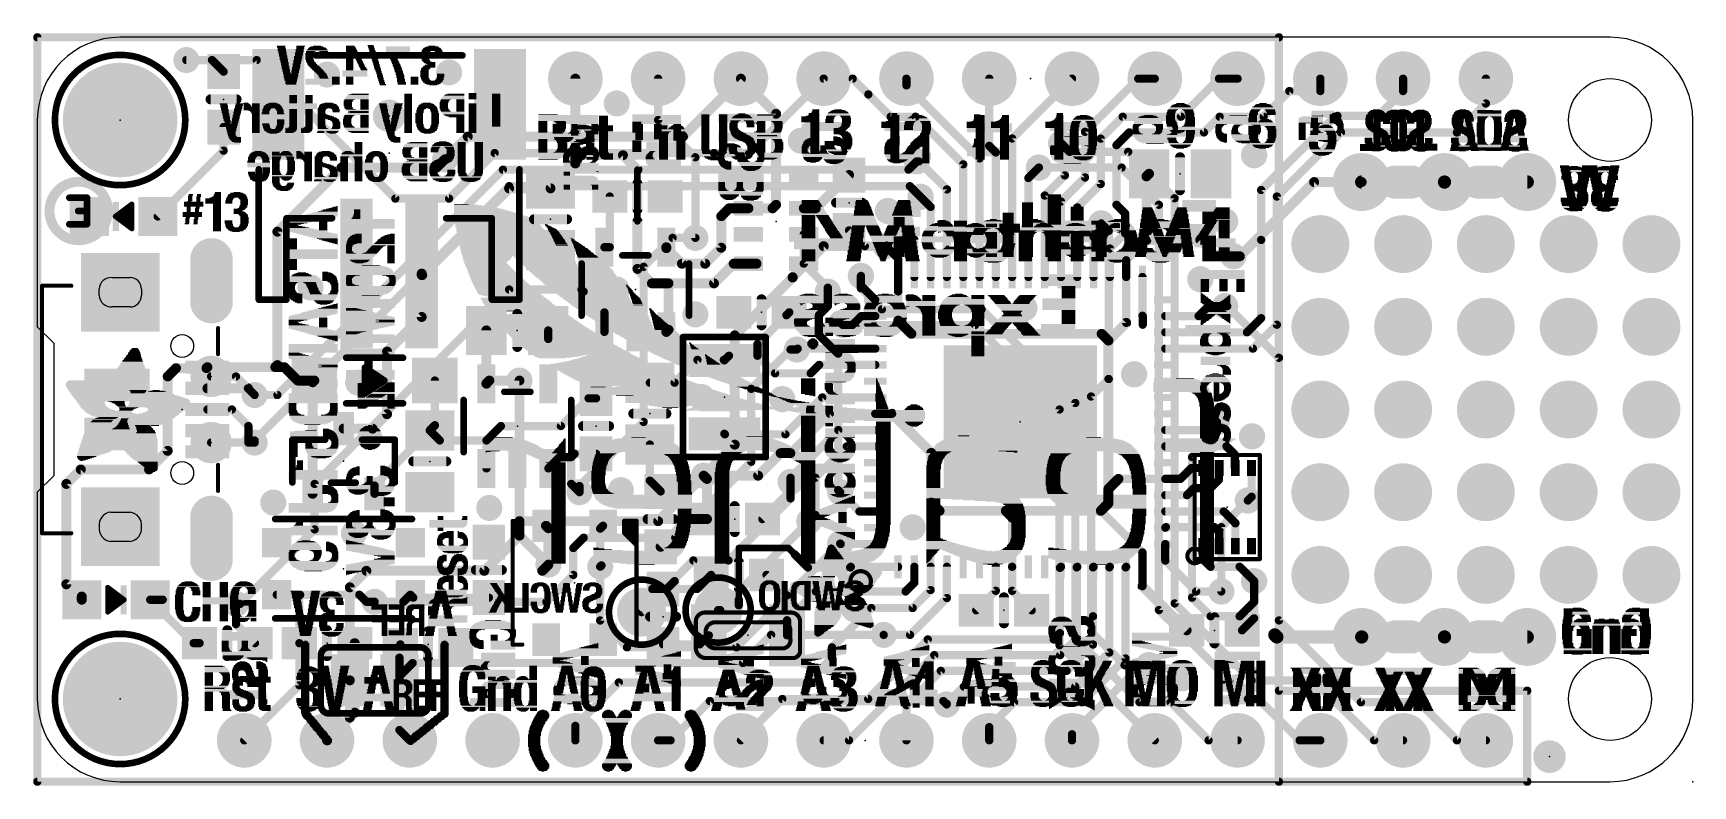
# Model space of a CAD drawing. Extents: x -0.1 to 50.8, y -0.1 to 23.
import ezdxf

# ---------------------------------------------------------------- set-up
doc = ezdxf.new("R2010")
doc.units = 0
for name, color, linetype in [('1', 12, 'CONTINUOUS'), ('16', 5, 'CONTINUOUS'), ('17', 110, 'CONTINUOUS'), ('18', 110, 'CONTINUOUS'), ('20', 53, 'CONTINUOUS'), ('200', 40, 'CONTINUOUS'), ('201', 6, 'CONTINUOUS'), ('21', 40, 'CONTINUOUS'), ('22', 6, 'CONTINUOUS'), ('23', 40, 'CONTINUOUS'), ('24', 6, 'CONTINUOUS')]:
    doc.layers.add(name, color=color, linetype=linetype)

# ---------------------------------------------------------------- blocks, each defined once
blk = doc.blocks.new('RECT')
blk.add_solid([(-0.5, -0.5), (0.5, -0.5), (-0.5, 0.5), (0.5, 0.5)])
blk = doc.blocks.new('PIE')
at = {"const_width": 0.5}
blk.add_lwpolyline([(0, -0.25, 1), (0, 0.25, 1), (0, -0.25)], format="xyb", dxfattribs=at)
blk = doc.blocks.new('ROUNDP')
at = {"const_width": 0.5}
blk.add_lwpolyline([(0, -0.25, 1), (0, 0.25, 1), (0, -0.25)], format="xyb", dxfattribs=at)
blk = doc.blocks.new('OFFSETP100')
at = {"const_width": 1}
blk.add_lwpolyline([(0, 0), (1, 0)], dxfattribs=at)
at = {"const_width": 0.5}
for points in [[(0, 0.25, 1), (0, -0.25)], [(1, -0.25, 1), (1, 0.25)]]:
    blk.add_lwpolyline(points, format="xyb", dxfattribs=at)
blk = doc.blocks.new('SQUAREP')
blk.add_solid([(-0.5, -0.5), (0.5, -0.5), (-0.5, 0.5), (0.5, 0.5)])
blk = doc.blocks.new('ROUNDV')
at = {"const_width": 0.5}
blk.add_lwpolyline([(0, -0.25, 1), (0, 0.25, 1), (0, -0.25)], format="xyb", dxfattribs=at)

msp = doc.modelspace()

# ---------------------------------------------------------------- linework, layer by layer
at = {"layer": '1'}
for points, const_width in [([(0, 22.86), (0, 0)], 0.254), ([(38.1, 22.86), (0, 22.86)], 0.254), ([(38.1, 2.794), (38.1, 22.86)], 0.254), ([(5.3585, 22.1615), (4.572, 22.1615)], 0.254), ([(5.715, 21.805), (5.3585, 22.1615)], 0.254), ([(16.51, 21.59), (16.51, 19.431)], 0.3048), ([(19.05, 20.32), (19.05, 21.59)], 0.254), ([(22.6695, 20.5105), (21.59, 21.59)], 0.3048), ([(25.019, 21.59), (24.13, 21.59)], 0.254), ([(25.5016, 21.1074), (25.019, 21.59)], 0.254), ([(26.67, 21.3835), (26.67, 21.59)], 0.254), ([(28.9125, 19.141), (26.67, 21.3835)], 0.254), ([(29.21, 19.526), (29.21, 21.59)], 0.254), ([(29.9125, 19.7525), (31.75, 21.59)], 0.254), ([(32.1496, 19.9576), (33.782, 21.59)], 0.254), ([(33.782, 21.59), (34.29, 21.59)], 0.254), ([(35.0915, 20.4216), (36.2599, 21.59)], 0.254), ([(36.2599, 21.59), (36.83, 21.59)], 0.254), ([(39.37, 21.2097), (39.37, 21.59)], 0.254), ([(41.91, 21.209), (41.91, 21.59)], 0.254), ([(44.45, 20.828), (44.45, 21.59)], 0.254), ([(25.5016, 21.106), (25.5016, 21.1074)], 0.254), ([(26.186, 20.4216), (25.5016, 21.106)], 0.254), ([(37.6315, 20.4216), (38.4196, 21.2097)], 0.254), ([(38.4196, 21.2097), (39.37, 21.2097)], 0.254), ([(41.148, 20.447), (41.91, 21.209)], 0.254), ([(43.561, 19.939), (44.45, 20.828)], 0.254), ([(20.193, 19.177), (19.05, 20.32)], 0.254), ([(22.6695, 17.7165), (22.6695, 20.5105)], 0.3048), ([(26.9494, 20.4216), (26.186, 20.4216)], 0.254), ([(28.4125, 18.9585), (26.9494, 20.4216)], 0.254), ([(32.6322, 19.7485), (33.3053, 20.4216)], 0.254), ([(33.3053, 20.4216), (35.0915, 20.4216)], 0.254), ([(35.7994, 19.939), (36.282, 20.4216)], 0.254), ([(36.282, 20.4216), (37.6315, 20.4216)], 0.254), ([(37.5539, 18.1704), (39.8051, 20.4216)], 0.254), ([(39.8051, 20.4216), (39.8686, 20.4216)], 0.254), ([(39.8686, 20.4216), (39.894, 20.447)], 0.254), ([(39.894, 20.447), (41.148, 20.447)], 0.254), ([(5.715, 19.379), (5.715, 20.105)], 0.254), ([(29.9125, 15.499), (29.9125, 19.7525)], 0.254), ([(32.1496, 18.5554), (32.1496, 19.9576)], 0.254), ([(32.6322, 18.3555), (32.6322, 19.7485)], 0.254), ([(33.1148, 19.5486), (33.5052, 19.939)], 0.254), ([(33.5052, 19.939), (35.7994, 19.939)], 0.254), ([(38.0365, 17.9705), (40.005, 19.939)], 0.254), ([(40.005, 19.939), (43.561, 19.939)], 0.254), ([(3.695, 17.359), (5.715, 19.379)], 0.254), ([(16.51, 19.431), (16.7005, 19.2405)], 0.3048), ([(16.51, 18.984), (16.51, 19.431)], 0.3048), ([(16.7005, 19.2405), (17.9705, 19.2405)], 0.3048), ([(18.415, 18.796), (17.9705, 19.2405)], 0.3048), ([(29.4125, 19.3235), (29.21, 19.526)], 0.254), ([(29.4125, 15.499), (29.4125, 19.3235)], 0.254), ([(31.5309, 19.4904), (31.4161, 19.6051)], 0.254), ([(31.5309, 18.6192), (31.5309, 19.4904)], 0.254), ([(33.1148, 17.7133), (33.1148, 19.5486)], 0.254), ([(9.3345, 18.8595), (7.366, 16.891)], 0.3048), ([(9.3345, 18.8595), (12.2555, 18.8595)], 0.3048), ([(12.2555, 18.8595), (12.5095, 19.1135)], 0.3048), ([(15.748, 18.222), (16.51, 18.984)], 0.3048), ([(18.415, 18.796), (18.415, 17.2085)], 0.2032), ([(20.193, 16.7005), (20.193, 19.177)], 0.254), ([(27.051, 19.05), (26.9875, 19.05)], 0.254), ([(27.9125, 18.1885), (27.051, 19.05)], 0.254), ([(28.4125, 15.499), (28.4125, 18.9585)], 0.254), ([(28.9125, 15.499), (28.9125, 19.141)], 0.254), ([(30.4125, 18.538), (30.734, 18.8595)], 0.254), ([(14.4755, 18.222), (11.811, 15.5575)], 0.3048), ([(15.748, 18.222), (14.4755, 18.222)], 0.3048), ([(23.8873, 17.6085), (24.909, 18.6302)], 0.3048), ([(30.4125, 15.499), (30.4125, 18.538)], 0.254), ([(30.9125, 18.0008), (31.5309, 18.6192)], 0.254), ([(31.4125, 17.8183), (32.1496, 18.5554)], 0.254), ([(31.9125, 17.6358), (32.6322, 18.3555)], 0.254), ([(34.036, 18.5903), (34.1147, 18.669)], 0.3048), ([(34.036, 16.637), (34.036, 18.5903)], 0.3048), ([(17.565, 17.9705), (17.565, 16.4131)], 0.254), ([(22.5615, 17.6085), (22.6695, 17.7165)], 0.3048), ([(27.4125, 17.6513), (27.1039, 17.9599)], 0.254), ([(27.9125, 15.499), (27.9125, 18.1885)], 0.254), ([(30.9125, 15.499), (30.9125, 18.0008)], 0.254), ([(31.4125, 15.499), (31.4125, 17.8183)], 0.254), ([(33.3793, 17.4488), (33.1148, 17.7133)], 0.254), ([(37.5539, 16.637), (37.5539, 18.1704)], 0.254), ([(38.0365, 14.0335), (38.0365, 17.9705)], 0.254), ([(18.415, 17.2085), (18.415, 15.748)], 0.3048), ([(20.9868, 17.3673), (21.228, 17.6085)], 0.3048), ([(20.9868, 16.398), (20.9868, 17.3673)], 0.3048), ([(21.228, 17.6085), (21.8195, 17.6085)], 0.3048), ([(21.8195, 17.6085), (22.5615, 17.6085)], 0.3048), ([(23.5195, 17.6085), (23.8873, 17.6085)], 0.3048), ([(27.4125, 15.499), (27.4125, 17.6513)], 0.254), ([(31.9125, 15.499), (31.9125, 17.6358)], 0.254), ([(33.3793, 17.1032), (33.3793, 17.4488)], 0.254), ([(7.366, 16.891), (7.366, 12.7935)], 0.3048), ([(23.5195, 16.8085), (23.5195, 15.9085)], 0.254), ([(24.909, 16.9302), (25.3927, 16.4465)], 0.254), ([(32.4125, 16.728), (32.6459, 16.9614)], 0.254), ([(32.4125, 15.499), (32.4125, 16.728)], 0.254), ([(32.6459, 16.9614), (32.6459, 17.145)], 0.254), ([(32.9125, 16.3744), (33.3793, 16.8412)], 0.254), ([(33.401, 17.0815), (33.3793, 17.1032)], 0.254), ([(33.3793, 17.0598), (33.401, 17.0815)], 0.254), ([(33.3793, 16.8412), (33.3793, 17.0598)], 0.254), ([(17.565, 16.4131), (17.4015, 16.4131)], 0.254), ([(19.3015, 16.3855), (19.3015, 16.4131)], 0.3048), ([(19.7803, 15.9068), (19.3015, 16.3855)], 0.3048), ([(20.4955, 15.9068), (20.9868, 16.398)], 0.3048), ([(25.3927, 16.4465), (26.035, 16.4465)], 0.254), ([(26.4125, 16.069), (26.035, 16.4465)], 0.254), ([(26.9125, 15.499), (26.9125, 16.6485)], 0.254), ([(32.9125, 15.499), (32.9125, 16.3744)], 0.254), ([(33.4125, 16.0135), (34.036, 16.637)], 0.254), ([(34.036, 16.637), (35.687, 16.637)], 0.3048), ([(35.687, 16.637), (36.1886, 16.1354)], 0.3048), ([(37.5539, 14.2334), (37.5539, 16.637)], 0.254), ([(18.415, 15.748), (18.8595, 15.3035)], 0.3048), ([(20.4955, 15.9068), (19.7803, 15.9068)], 0.3048), ([(20.7645, 15.3035), (21.3695, 15.9085)], 0.3048), ([(21.3695, 15.9085), (21.8195, 15.9085)], 0.3048), ([(21.8195, 15.9085), (22.068, 15.9085)], 0.3048), ([(23.5195, 15.9085), (24.257, 15.171)], 0.254), ([(26.4125, 15.499), (26.4125, 16.069)], 0.254), ([(33.4125, 15.499), (33.4125, 16.0135)], 0.254), ([(36.1886, 16.1354), (36.703, 16.1354)], 0.3048), ([(11.795, 15.5575), (11.795, 15.604)], 0.3048), ([(11.795, 14.2715), (11.795, 15.5575)], 0.3048), ([(11.811, 15.5575), (11.795, 15.5575)], 0.3048), ([(18.8595, 15.3035), (19.3675, 15.3035)], 0.3048), ([(19.3675, 15.3035), (20.7645, 15.3035)], 0.3048), ([(19.3675, 13.8789), (19.3675, 15.3035)], 0.3048), ([(24.257, 15.171), (24.257, 15.0495)], 0.254), ([(25.273, 15.2385), (25.273, 15.5323)], 0.254), ([(25.7125, 14.799), (25.273, 15.2385)], 0.254), ([(26.4125, 15.499), (26.4125, 15.0619)], 0.254), ([(33.4125, 15.499), (33.4125, 14.0907)], 0.254), ([(33.9125, 15.499), (33.9125, 14.3091)], 0.254), ([(17.4015, 14.412), (16.764, 15.0495)], 0.254), ([(26.4125, 15.0619), (26.4181, 15.0563)], 0.254), ([(26.4181, 14.1584), (26.4181, 15.0563)], 0.254), ([(10.7315, 13.208), (11.795, 14.2715)], 0.3048), ([(17.4015, 13.8129), (17.4015, 14.412)], 0.254), ([(23.075, 14.4145), (22.098, 13.4375)], 0.254), ([(23.075, 14.4145), (22.987, 14.3265)], 0.254), ([(25.0106, 14.0241), (25.2855, 14.299)], 0.254), ([(25.2855, 14.299), (25.7125, 14.299)], 0.254), ([(26.8219, 13.7546), (26.4181, 14.1584)], 0.3048), ([(33.9125, 14.3091), (33.9205, 14.3011)], 0.254), ([(33.9205, 14.3011), (33.9205, 14.0335)], 0.254), ([(34.6125, 14.299), (35.635, 14.299)], 0.254), ([(35.635, 14.299), (35.941, 14.605)], 0.254), ([(35.941, 14.605), (36.449, 14.605)], 0.254), ([(37.1195, 13.799), (37.5539, 14.2334)], 0.254), ([(13.7785, 13.858), (13.7785, 12.2256)], 0.3048), ([(15.6785, 13.858), (15.6785, 13.595)], 0.254), ([(19.3015, 13.8129), (19.3675, 13.8789)], 0.3048), ([(24.7184, 14.0241), (25.0106, 14.0241)], 0.254), ([(32.6598, 13.7546), (26.8219, 13.7546)], 0.3048), ([(32.8681, 13.5463), (32.6598, 13.7546)], 0.3048), ([(33.4125, 14.0907), (32.8681, 13.5463)], 0.3048), ([(34.6125, 13.799), (37.1195, 13.799)], 0.254), ([(37.302, 13.299), (38.0365, 14.0335)], 0.254), ([(10.7315, 13.208), (10.7315, 11.287)], 0.3048), ([(22.098, 13.4375), (22.098, 13.081)], 0.254), ([(23.332, 13.299), (23.3045, 13.2715)], 0.254), ([(24.5333, 13.299), (23.332, 13.299)], 0.254), ([(24.5416, 13.2907), (24.5333, 13.299)], 0.254), ([(25.1492, 13.2907), (24.5416, 13.2907)], 0.254), ([(25.1575, 13.299), (25.1492, 13.2907)], 0.254), ([(25.7125, 13.299), (25.1575, 13.299)], 0.254), ([(32.8681, 13.5463), (32.8681, 8.9921)], 0.3048), ([(34.6125, 13.299), (37.302, 13.299)], 0.254), ([(4.0005, 12.446), (4.2545, 12.7)], 0.3048), ([(4.2545, 12.7), (5.19, 12.7)], 0.3048), ([(5.19, 12.7), (5.22, 12.73)], 0.3048), ([(5.22, 12.73), (7.3025, 12.73)], 0.3048), ([(7.366, 12.7935), (7.3025, 12.73)], 0.3048), ([(7.3025, 12.73), (7.5815, 12.73)], 0.3048), ([(7.5815, 12.73), (7.9925, 12.319)], 0.3048), ([(19.5555, 12.253), (20.2565, 12.954)], 0.254), ([(20.2565, 12.954), (21.066, 12.954)], 0.254), ([(21.066, 12.954), (21.082, 12.938)], 0.254), ([(21.225, 13.081), (21.082, 12.938)], 0.254), ([(22.098, 13.081), (21.225, 13.081)], 0.254), ([(22.6378, 12.5412), (22.098, 13.081)], 0.254), ([(23.9917, 12.799), (23.734, 12.5412)], 0.254), ([(25.7125, 12.799), (23.9917, 12.799)], 0.254), ([(4.0005, 10.16), (4.0005, 12.446)], 0.3048), ([(5.22, 12.08), (6.462, 12.08)], 0.3048), ([(7.9925, 12.319), (8.5005, 12.319)], 0.3048), ([(8.448, 12.2665), (8.5005, 12.319)], 0.3048), ([(8.448, 8.8425), (8.448, 12.2665)], 0.3048), ([(12.2005, 12.319), (12.2005, 10.9465)], 0.254), ([(13.8719, 12.319), (13.7785, 12.2256)], 0.3048), ([(13.7785, 12.2256), (13.782, 12.2221)], 0.3048), ([(14.7955, 12.319), (13.8719, 12.319)], 0.3048), ([(18.796, 12.253), (19.5555, 12.253)], 0.254), ([(23.734, 12.5412), (22.6378, 12.5412)], 0.254), ([(6.462, 12.08), (6.6675, 11.8745)], 0.254), ([(16.0655, 10.922), (16.9155, 11.772)], 0.254), ([(16.9155, 11.772), (17.145, 11.772)], 0.254), ([(24.0865, 11.799), (22.9555, 10.668)], 0.254), ([(24.0865, 11.799), (25.7125, 11.799)], 0.254), ([(5.22, 11.43), (5.969, 11.43)], 0.254), ([(5.969, 11.43), (6.477, 10.922)], 0.254), ([(10.7315, 11.287), (10.287, 10.8425)], 0.3048), ([(24.3165, 11.299), (23.1076, 10.0902)], 0.254), ([(25.7125, 11.299), (24.3165, 11.299)], 0.254), ([(25.7125, 11.299), (26.2295, 11.299)], 0.254), ([(26.2295, 11.299), (27.432, 10.0965)], 0.3048), ([(6.477, 10.922), (6.477, 10.414)], 0.254), ([(10.287, 10.8425), (9.398, 10.8425)], 0.3048), ([(10.348, 9.094), (12.0415, 10.7875)], 0.254), ([(12.2005, 10.9465), (12.0415, 10.7875)], 0.254), ([(12.349, 10.48), (12.0415, 10.7875)], 0.254), ([(13.782, 10.48), (14.224, 10.922)], 0.254), ([(14.224, 10.922), (16.0655, 10.922)], 0.254), ([(21.098, 10.668), (21.082, 10.684)], 0.254), ([(22.9555, 10.668), (21.098, 10.668)], 0.254), ([(24.5785, 10.799), (23.114, 9.3345)], 0.254), ([(25.7125, 10.799), (24.5785, 10.799)], 0.254), ([(34.6125, 10.799), (35.945, 10.799)], 0.254), ([(35.945, 10.799), (36.195, 11.049)], 0.254), ([(3.429, 9.5885), (4.0005, 10.16)], 0.3048), ([(6.477, 10.414), (6.6675, 10.414)], 0.254), ([(13.782, 10.48), (12.349, 10.48)], 0.254), ([(13.782, 9.6219), (13.782, 10.48)], 0.254), ([(16.383, 9.9695), (16.4855, 10.072)], 0.254), ([(16.4855, 10.072), (17.145, 10.072)], 0.254), ([(18.796, 10.353), (18.796, 9.2447)], 0.254), ([(22.8097, 10.0902), (22.1176, 9.398)], 0.3048), ([(23.1076, 10.0902), (22.8097, 10.0902)], 0.3048), ([(24.8405, 10.299), (23.876, 9.3345)], 0.254), ([(25.7125, 10.299), (24.8405, 10.299)], 0.254), ([(27.432, 10.0965), (27.432, 8.5725)], 0.3048), ([(34.6125, 10.299), (36.4903, 10.299)], 0.254), ([(36.4903, 10.299), (36.7451, 10.0442)], 0.254), ([(0.889, 9.144), (1.3335, 9.5885)], 0.3048), ([(1.3335, 9.5885), (3.429, 9.5885)], 0.3048), ([(15.682, 9.6219), (16.0296, 9.9695)], 0.254), ([(16.0296, 9.9695), (16.383, 9.9695)], 0.254), ([(16.383, 9.9695), (16.383, 9.144)], 0.254), ([(35.08, 9.299), (35.4138, 9.6328)], 0.254), ([(35.4138, 9.6328), (35.7625, 9.6328)], 0.254), ([(36.2585, 9.6288), (36.2625, 9.6328)], 0.254), ([(36.2585, 9.3345), (36.2585, 9.6288)], 0.254), ([(36.7451, 10.0442), (36.7451, 9.6502)], 0.254), ([(36.7451, 9.6502), (36.7625, 9.6328)], 0.254), ([(37.2625, 9.6328), (37.2625, 8.751)], 0.254), ([(0.889, 6.062), (0.889, 9.144)], 0.3048), ([(10.348, 8.8425), (10.348, 9.094)], 0.254), ([(16.383, 9.144), (16.637, 8.89)], 0.254), ([(18.796, 9.2447), (19.1262, 8.9145)], 0.254), ([(22.1176, 9.398), (20.447, 9.398)], 0.3048), ([(20.5495, 9.2955), (20.447, 9.398)], 0.3048), ([(20.5495, 8.0645), (20.5495, 9.2955)], 0.3048), ([(23.114, 9.3345), (23.114, 9.2075)], 0.254), ([(23.114, 8.929), (23.114, 9.2075)], 0.254), ([(23.876, 9.3345), (23.876, 8.1915)], 0.254), ([(33.175, 9.299), (32.8681, 8.9921)], 0.3048), ([(34.6125, 9.299), (33.175, 9.299)], 0.254), ([(34.6125, 9.299), (35.08, 9.299)], 0.254), ([(36.2585, 9.271), (36.0045, 9.017)], 0.254), ([(36.2585, 9.3345), (36.2585, 9.271)], 0.254), ([(22.2495, 8.0645), (23.114, 8.929)], 0.254), ([(25.229, 8.299), (24.638, 8.89)], 0.254), ([(27.432, 8.5725), (27.686, 8.3185)], 0.3048), ([(32.8681, 8.5517), (32.6349, 8.3185)], 0.3048), ([(32.8681, 8.9921), (32.8681, 8.5517)], 0.3048), ([(35.2785, 8.799), (34.6125, 8.799)], 0.254), ([(35.5005, 9.021), (35.2785, 8.799)], 0.254), ([(35.5045, 9.017), (35.5005, 9.021)], 0.254), ([(36.0045, 9.017), (35.5045, 9.017)], 0.254), ([(37.2625, 8.751), (37.1475, 8.636)], 0.254), ([(19.1262, 7.2145), (19.9762, 8.0645)], 0.3048), ([(19.9762, 8.0645), (20.5495, 8.0645)], 0.3048), ([(23.876, 8.1915), (23.6855, 8.001)], 0.254), ([(25.7125, 8.299), (25.229, 8.299)], 0.254), ([(27.686, 8.3185), (29.718, 8.3185)], 0.3048), ([(29.718, 8.3185), (29.9205, 8.116)], 0.3048), ([(32.6349, 8.3185), (29.718, 8.3185)], 0.3048), ([(29.9125, 8.108), (29.9205, 8.116)], 0.3048), ([(29.9125, 6.599), (29.9125, 8.108)], 0.254), ([(33.9125, 7.0409), (32.6349, 8.3185)], 0.254), ([(34.6125, 8.299), (36.405, 8.299)], 0.254), ([(36.405, 8.299), (36.7665, 7.9375)], 0.254), ([(15.6845, 7.7838), (15.6096, 7.8587)], 0.3048), ([(15.6845, 6.6675), (15.6845, 7.7838)], 0.3048), ([(17.3596, 7.8587), (17.272, 7.7711)], 0.254), ([(17.272, 7.7711), (17.272, 6.604)], 0.254), ([(34.6299, 7.8164), (34.6125, 7.799)], 0.254), ([(36.1256, 7.8164), (34.6299, 7.8164)], 0.254), ([(36.2625, 7.6795), (36.1256, 7.8164)], 0.254), ([(36.2625, 7.2328), (36.2625, 7.6795)], 0.254), ([(36.7665, 7.9375), (36.7625, 7.9335)], 0.254), ([(36.7625, 7.9335), (36.7625, 7.2328)], 0.254), ([(21.5265, 7.1755), (21.5265, 5.588)], 0.2032), ([(21.5265, 7.1755), (23.0505, 7.1755)], 0.2032), ([(23.0505, 7.1755), (23.241, 6.985)], 0.2032), ([(24.651, 7.299), (24.638, 7.312)], 0.254), ([(25.7125, 7.299), (24.651, 7.299)], 0.254), ([(33.9125, 6.599), (33.9125, 7.0409)], 0.254), ([(34.6125, 7.299), (34.6125, 6.7895)], 0.254), ([(35.7625, 7.2328), (35.7625, 6.8388)], 0.254), ([(17.272, 6.604), (17.3114, 6.6434)], 0.254), ([(23.241, 6.985), (23.6474, 6.5786)], 0.254), ([(23.6474, 6.5786), (24.9418, 6.5786)], 0.254), ([(24.9418, 6.5786), (24.9622, 6.599)], 0.254), ([(26.4125, 6.599), (24.9622, 6.599)], 0.254), ([(26.9125, 6.599), (26.9125, 6.1085)], 0.254), ([(27.4125, 5.886), (27.4125, 6.599)], 0.254), ([(27.9125, 6.599), (27.9125, 5.64)], 0.254), ([(29.4125, 6.599), (29.4125, 5.8631)], 0.254), ([(29.9125, 6.599), (29.9125, 5.8625)], 0.254), ([(31.4125, 6.599), (31.3799, 6.5664)], 0.254), ([(31.3799, 6.5664), (31.3799, 4.5625)], 0.254), ([(31.9125, 6.599), (31.8951, 6.5816)], 0.254), ([(31.8951, 6.5816), (31.8951, 4.3952)], 0.254), ([(32.4125, 6.599), (32.3951, 6.5816)], 0.254), ([(32.3951, 6.5816), (32.3951, 5.08)], 0.254), ([(32.9125, 6.599), (32.8951, 6.5816)], 0.254), ([(32.8951, 6.5816), (32.8951, 3.9667)], 0.254), ([(33.4125, 6.599), (33.3951, 6.5816)], 0.254), ([(33.3951, 6.5816), (33.3951, 3.7842)], 0.254), ([(33.9125, 6.599), (33.9125, 6.0045)], 0.254), ([(34.6125, 6.7895), (35.56, 5.842)], 0.254), ([(35.7625, 6.8388), (36.0007, 6.6006)], 0.254), ([(36.0007, 6.6006), (36.8935, 6.6006)], 0.254), ([(36.8935, 6.6006), (37.338, 6.1561)], 0.254), ([(1.363, 5.588), (0.889, 6.062)], 0.3048), ([(19.3158, 5.9173), (19.558, 6.1595)], 0.254), ([(20.2438, 5.9173), (20.6765, 6.35)], 0.254), ([(22.3765, 6.35), (23.0059, 5.7206)], 0.254), ([(26.9125, 6.1085), (26.646, 5.842)], 0.254), ([(33.9125, 6.0045), (35.2688, 4.6482)], 0.3048), ([(37.338, 6.1561), (37.338, 6.1595)], 0.254), ([(37.338, 5.0174), (37.338, 6.1561)], 0.254), ([(1.363, 5.588), (1.363, 5.6855)], 0.3048), ([(3.463, 5.588), (3.849, 5.588)], 0.254), ([(3.463, 5.588), (4.7965, 4.2545)], 0.254), ([(8.0645, 5.7405), (7.348, 5.7405)], 0.254), ([(8.04, 5.716), (8.0645, 5.7405)], 0.254), ([(8.04, 4.2545), (8.04, 5.716)], 0.254), ([(8.0645, 5.7405), (9.8805, 5.7405)], 0.254), ([(9.8805, 5.7405), (10.0965, 5.5245)], 0.254), ([(10.0965, 5.5245), (10.3505, 5.5245)], 0.254), ([(11.232, 5.5245), (10.3505, 5.5245)], 0.254), ([(11.448, 5.7405), (11.232, 5.5245)], 0.254), ([(11.5361, 5.6524), (11.448, 5.7405)], 0.254), ([(13.8557, 5.6524), (11.5361, 5.6524)], 0.254), ([(19.2024, 5.9173), (18.8713, 5.9173)], 0.254), ([(19.2024, 5.9173), (19.3158, 5.9173)], 0.254), ([(19.2024, 5.9173), (20.2438, 5.9173)], 0.254), ([(21.5265, 5.588), (21.5265, 5.4164)], 0.254), ([(23.8895, 5.842), (23.0059, 4.9584)], 0.254), ([(23.0059, 5.7206), (23.0059, 4.4958)], 0.254), ([(26.646, 5.842), (23.8895, 5.842)], 0.254), ([(27.9125, 5.64), (26.781, 4.5085)], 0.254), ([(26.8605, 5.334), (27.4125, 5.886)], 0.254), ([(29.4125, 5.8631), (28.8122, 5.2628)], 0.254), ([(29.9125, 5.8625), (30.5122, 5.2628)], 0.254), ([(35.56, 5.842), (36.3315, 5.842)], 0.254), ([(6.096, 5.461), (6.096, 5.3975)], 0.254), ([(6.096, 4.8378), (6.096, 5.461)], 0.254), ([(21.5265, 5.4164), (20.6059, 4.4958)], 0.254), ([(24.384, 4.1275), (25.5905, 5.334)], 0.254), ([(25.5905, 5.334), (26.8605, 5.334)], 0.254), ([(32.3951, 5.08), (32.3951, 4.2127)], 0.254), ([(36.9688, 4.6482), (37.338, 5.0174)], 0.254), ([(6.6793, 4.2545), (6.096, 4.8378)], 0.254), ([(20.3274, 4.2173), (20.6059, 4.4958)], 0.254), ([(23.0059, 4.9584), (23.0059, 4.4958)], 0.254), ([(26.781, 4.5085), (25.9715, 4.5085)], 0.254), ([(31.3799, 4.5625), (31.1865, 4.3691)], 0.254), ([(38.0365, 4.445), (37.973, 4.5085)], 0.4064), ([(40.64, 4.445), (38.0365, 4.445)], 0.4064), ([(4.7965, 4.2545), (4.9793, 4.2545)], 0.254), ([(8.04, 4.2545), (8.04, 2.96)], 0.254), ([(9.74, 4.2545), (9.74, 2.12)], 0.3048), ([(11.1388, 4.2176), (11.1388, 1.5612)], 0.254), ([(19.2024, 4.2173), (20.3274, 4.2173)], 0.254), ([(24.384, 3.81), (24.384, 4.1275)], 0.254), ([(27.3241, 4.3691), (25.495, 2.54)], 0.254), ([(31.1865, 4.3691), (27.3241, 4.3691)], 0.254), ([(31.8951, 4.3952), (31.3864, 3.8865)], 0.254), ([(32.3951, 4.2127), (31.5863, 3.4039)], 0.254), ([(32.8951, 3.9667), (31.8497, 2.9213)], 0.254), ([(23.622, 3.048), (24.384, 3.81)], 0.254), ([(27.524, 3.8865), (24.9075, 1.27)], 0.254), ([(31.3864, 3.8865), (27.524, 3.8865)], 0.254), ([(31.75, 1.4566), (33.8733, 3.5799)], 0.254), ([(33.3951, 3.7842), (32.0496, 2.4387)], 0.254), ([(33.8733, 3.5799), (34.109, 3.5799)], 0.254), ([(8.04, 2.96), (6.35, 1.27)], 0.254), ([(17.8435, 3.048), (16.51, 1.7145)], 0.254), ([(17.8435, 3.048), (23.622, 3.048)], 0.254), ([(27.7239, 3.4039), (26.67, 2.35)], 0.254), ([(31.5863, 3.4039), (27.7239, 3.4039)], 0.254), ([(22.86, 2.54), (21.59, 1.27)], 0.254), ([(25.495, 2.54), (22.86, 2.54)], 0.254), ([(28.4318, 2.9213), (27.9051, 2.3946)], 0.254), ([(31.8497, 2.9213), (28.4318, 2.9213)], 0.254), ([(29.972, 2.4387), (29.21, 1.6767)], 0.254), ([(32.0496, 2.4387), (29.972, 2.4387)], 0.254), ([(45.72, 2.794), (38.1, 2.794)], 0.254), ([(45.72, 0), (45.72, 2.794)], 0.254), ([(9.74, 2.12), (8.89, 1.27)], 0.3048), ([(26.67, 2.35), (26.67, 1.27)], 0.254), ([(27.9051, 2.3946), (27.9051, 2.3729)], 0.254), ([(11.1388, 1.5612), (11.43, 1.27)], 0.254), ([(16.51, 1.7145), (16.51, 1.27)], 0.254), ([(29.21, 1.6767), (29.21, 1.27)], 0.254), ([(31.75, 1.27), (31.75, 1.4566)], 0.254), ([(24.9075, 1.27), (24.13, 1.27)], 0.254), ([(0, 0), (45.72, 0)], 0.254)]:
    msp.add_lwpolyline(points, dxfattribs=dict(at, const_width=const_width))
for points, const_width in [([(0.0635, 22.86, 1), (-0.0635, 22.86)], 0.127), ([(0, 22.9235, 1), (0, 22.7965)], 0.127), ([(38.1635, 22.86, 1), (38.0365, 22.86)], 0.127), ([(38.1, 22.7965, 1), (38.1, 22.9235)], 0.127), ([(4.572, 22.225, 1), (4.572, 22.098)], 0.127), ([(5.4034, 22.2064, 1), (5.3136, 22.1166)], 0.127), ([(5.3585, 22.098, 1), (5.3585, 22.225)], 0.127), ([(5.6701, 21.7601, 1), (5.7599, 21.8499)], 0.127), ([(16.5862, 21.59, 1), (16.4338, 21.59)], 0.1524), ([(19.1135, 21.59, 1), (18.9865, 21.59)], 0.127), ([(21.6439, 21.6439, 1), (21.5361, 21.5361)], 0.1524), ([(24.13, 21.6535, 1), (24.13, 21.5265)], 0.127), ([(25.0639, 21.6349, 1), (24.9741, 21.5451)], 0.127), ([(25.019, 21.5265, 1), (25.019, 21.6535)], 0.127), ([(26.7335, 21.59, 1), (26.6065, 21.59)], 0.127), ([(26.7149, 21.4284, 1), (26.6251, 21.3386)], 0.127), ([(26.6065, 21.3835, 1), (26.7335, 21.3835)], 0.127), ([(29.2735, 21.59, 1), (29.1465, 21.59)], 0.127), ([(31.7949, 21.5451, 1), (31.7051, 21.6349)], 0.127), ([(33.782, 21.6535, 1), (33.782, 21.5265)], 0.127), ([(33.8269, 21.5451, 1), (33.7371, 21.6349)], 0.127), ([(34.29, 21.5265, 1), (34.29, 21.6535)], 0.127), ([(36.2599, 21.6535, 1), (36.2599, 21.5265)], 0.127), ([(36.3048, 21.5451, 1), (36.215, 21.6349)], 0.127), ([(36.83, 21.5265, 1), (36.83, 21.6535)], 0.127), ([(39.4335, 21.59, 1), (39.3065, 21.59)], 0.127), ([(41.9735, 21.59, 1), (41.8465, 21.59)], 0.127), ([(44.5135, 21.59, 1), (44.3865, 21.59)], 0.127), ([(25.5651, 21.1074, 1), (25.4381, 21.1074)], 0.127), ([(25.5465, 21.1509, 1), (25.4567, 21.0611)], 0.127), ([(25.4381, 21.106, 1), (25.5651, 21.106)], 0.127), ([(25.4567, 21.0625, 1), (25.5465, 21.1523)], 0.127), ([(38.4196, 21.2732, 1), (38.4196, 21.1462)], 0.127), ([(38.4645, 21.1648, 1), (38.3747, 21.2546)], 0.127), ([(39.3065, 21.2097, 1), (39.4335, 21.2097)], 0.127), ([(39.37, 21.1462, 1), (39.37, 21.2732)], 0.127), ([(41.8465, 21.209, 1), (41.9735, 21.209)], 0.127), ([(41.9549, 21.1641, 1), (41.8651, 21.2539)], 0.127), ([(44.3865, 20.828, 1), (44.5135, 20.828)], 0.127), ([(44.4949, 20.7831, 1), (44.4051, 20.8729)], 0.127), ([(19.0949, 20.3649, 1), (19.0051, 20.2751)], 0.127), ([(18.9865, 20.32, 1), (19.1135, 20.32)], 0.127), ([(22.7457, 20.5105, 1), (22.5933, 20.5105)], 0.1524), ([(22.6156, 20.4566, 1), (22.7234, 20.5644)], 0.1524), ([(26.186, 20.4851, 1), (26.186, 20.3581)], 0.127), ([(26.1411, 20.3767, 1), (26.2309, 20.4665)], 0.127), ([(26.9943, 20.4665, 1), (26.9045, 20.3767)], 0.127), ([(26.9494, 20.3581, 1), (26.9494, 20.4851)], 0.127), ([(33.3053, 20.4851, 1), (33.3053, 20.3581)], 0.127), ([(33.3502, 20.3767, 1), (33.2604, 20.4665)], 0.127), ([(35.0466, 20.4665, 1), (35.1364, 20.3767)], 0.127), ([(35.0915, 20.3581, 1), (35.0915, 20.4851)], 0.127), ([(36.282, 20.4851, 1), (36.282, 20.3581)], 0.127), ([(36.3269, 20.3767, 1), (36.2371, 20.4665)], 0.127), ([(37.5866, 20.4665, 1), (37.6764, 20.3767)], 0.127), ([(37.6315, 20.3581, 1), (37.6315, 20.4851)], 0.127), ([(39.8051, 20.4851, 1), (39.8051, 20.3581)], 0.127), ([(39.85, 20.3767, 1), (39.7602, 20.4665)], 0.127), ([(39.8237, 20.4665, 1), (39.9135, 20.3767)], 0.127), ([(39.894, 20.5105, 1), (39.894, 20.3835)], 0.127), ([(39.9389, 20.4021, 1), (39.8491, 20.4919)], 0.127), ([(39.8686, 20.3581, 1), (39.8686, 20.4851)], 0.127), ([(41.1031, 20.4919, 1), (41.1929, 20.4021)], 0.127), ([(41.148, 20.3835, 1), (41.148, 20.5105)], 0.127), ([(5.7785, 20.105, 1), (5.6515, 20.105)], 0.127), ([(29.976, 19.7525, 1), (29.849, 19.7525)], 0.127), ([(32.2131, 19.9576, 1), (32.0861, 19.9576)], 0.127), ([(32.1047, 20.0025, 1), (32.1945, 19.9127)], 0.127), ([(32.6957, 19.7485, 1), (32.5687, 19.7485)], 0.127), ([(33.5052, 20.0025, 1), (33.5052, 19.8755)], 0.127), ([(33.5501, 19.8941, 1), (33.4603, 19.9839)], 0.127), ([(35.7545, 19.9839, 1), (35.8443, 19.8941)], 0.127), ([(35.7994, 19.8755, 1), (35.7994, 20.0025)], 0.127), ([(40.005, 20.0025, 1), (40.005, 19.8755)], 0.127), ([(40.0499, 19.8941, 1), (39.9601, 19.9839)], 0.127), ([(43.5161, 19.9839, 1), (43.6059, 19.8941)], 0.127), ([(43.561, 19.8755, 1), (43.561, 20.0025)], 0.127), ([(5.6515, 19.379, 1), (5.7785, 19.379)], 0.127), ([(5.7599, 19.3341, 1), (5.6701, 19.4239)], 0.127), ([(16.5639, 19.4849, 1), (16.4561, 19.3771)], 0.1524), ([(16.5862, 19.431, 1), (16.4338, 19.431)], 0.1524), ([(16.4338, 19.431, 1), (16.5862, 19.431)], 0.1524), ([(16.7005, 19.3167, 1), (16.7005, 19.1643)], 0.1524), ([(16.6466, 19.1866, 1), (16.7544, 19.2944)], 0.1524), ([(18.0244, 19.2944, 1), (17.9166, 19.1866)], 0.1524), ([(17.9705, 19.1643, 1), (17.9705, 19.3167)], 0.1524), ([(29.2549, 19.5709, 1), (29.1651, 19.4811)], 0.127), ([(29.1465, 19.526, 1), (29.2735, 19.526)], 0.127), ([(29.476, 19.3235, 1), (29.349, 19.3235)], 0.127), ([(29.3676, 19.2786, 1), (29.4574, 19.3684)], 0.127), ([(29.8676, 19.7974, 1), (29.9574, 19.7076)], 0.127), ([(31.461, 19.65, 1), (31.3712, 19.5602)], 0.127), ([(31.5944, 19.4904, 1), (31.4674, 19.4904)], 0.127), ([(31.486, 19.4455, 1), (31.5758, 19.5353)], 0.127), ([(32.5873, 19.7934, 1), (32.6771, 19.7036)], 0.127), ([(33.1783, 19.5486, 1), (33.0513, 19.5486)], 0.127), ([(33.0699, 19.5935, 1), (33.1597, 19.5037)], 0.127), ([(9.3345, 18.9357, 1), (9.3345, 18.7833)], 0.1524), ([(9.3884, 18.8056, 1), (9.2806, 18.9134)], 0.1524), ([(12.2016, 18.9134, 1), (12.3094, 18.8056)], 0.1524), ([(12.2555, 18.7833, 1), (12.2555, 18.9357)], 0.1524), ([(12.5634, 19.0596, 1), (12.4556, 19.1674)], 0.1524), ([(16.4338, 18.984, 1), (16.5862, 18.984)], 0.1524), ([(16.5639, 18.9301, 1), (16.4561, 19.0379)], 0.1524), ([(18.3611, 18.7421, 1), (18.4689, 18.8499)], 0.1524), ([(18.4658, 18.796, 1), (18.3642, 18.796)], 0.1016), ([(20.2565, 19.177, 1), (20.1295, 19.177)], 0.127), ([(20.1481, 19.1321, 1), (20.2379, 19.2219)], 0.127), ([(26.9875, 19.1135, 1), (26.9875, 18.9865)], 0.127), ([(27.0959, 19.0949, 1), (27.0061, 19.0051)], 0.127), ([(27.051, 18.9865, 1), (27.051, 19.1135)], 0.127), ([(28.476, 18.9585, 1), (28.349, 18.9585)], 0.127), ([(28.3676, 18.9136, 1), (28.4574, 19.0034)], 0.127), ([(28.976, 19.141, 1), (28.849, 19.141)], 0.127), ([(28.8676, 19.0961, 1), (28.9574, 19.1859)], 0.127), ([(30.7789, 18.8146, 1), (30.6891, 18.9044)], 0.127), ([(14.4755, 18.2982, 1), (14.4755, 18.1458)], 0.1524), ([(14.5294, 18.1681, 1), (14.4216, 18.2759)], 0.1524), ([(15.6941, 18.2759, 1), (15.8019, 18.1681)], 0.1524), ([(15.748, 18.1458, 1), (15.748, 18.2982)], 0.1524), ([(24.9629, 18.5763, 1), (24.8551, 18.6841)], 0.1524), ([(30.476, 18.538, 1), (30.349, 18.538)], 0.127), ([(30.3676, 18.5829, 1), (30.4574, 18.4931)], 0.127), ([(31.4674, 18.6192, 1), (31.5944, 18.6192)], 0.127), ([(31.5758, 18.5743, 1), (31.486, 18.6641)], 0.127), ([(32.0861, 18.5554, 1), (32.2131, 18.5554)], 0.127), ([(32.1945, 18.5105, 1), (32.1047, 18.6003)], 0.127), ([(32.5687, 18.3555, 1), (32.6957, 18.3555)], 0.127), ([(32.6771, 18.3106, 1), (32.5873, 18.4004)], 0.127), ([(34.1122, 18.5903, 1), (33.9598, 18.5903)], 0.1524), ([(33.9821, 18.6442, 1), (34.0899, 18.5364)], 0.1524), ([(34.1686, 18.6151, 1), (34.0608, 18.7229)], 0.1524), ([(17.6285, 17.9705, 1), (17.5015, 17.9705)], 0.127), ([(22.7234, 17.6626, 1), (22.6156, 17.7704)], 0.1524), ([(27.1488, 18.0048, 1), (27.059, 17.915)], 0.127), ([(27.976, 18.1885, 1), (27.849, 18.1885)], 0.127), ([(27.8676, 18.1436, 1), (27.9574, 18.2334)], 0.127), ([(30.976, 18.0008, 1), (30.849, 18.0008)], 0.127), ([(30.8676, 18.0457, 1), (30.9574, 17.9559)], 0.127), ([(31.476, 17.8183, 1), (31.349, 17.8183)], 0.127), ([(31.3676, 17.8632, 1), (31.4574, 17.7734)], 0.127), ([(33.1597, 17.7582, 1), (33.0699, 17.6684)], 0.127), ([(37.6174, 18.1704, 1), (37.4904, 18.1704)], 0.127), ([(37.509, 18.2153, 1), (37.5988, 18.1255)], 0.127), ([(38.1, 17.9705, 1), (37.973, 17.9705)], 0.127), ([(37.9916, 18.0154, 1), (38.0814, 17.9256)], 0.127), ([(3.6501, 17.4039, 1), (3.7399, 17.3141)], 0.127), ([(18.4912, 17.2085, 1), (18.3388, 17.2085)], 0.1524), ([(21.063, 17.3673, 1), (20.9106, 17.3673)], 0.1524), ([(20.9329, 17.4211, 1), (21.0406, 17.3134)], 0.1524), ([(21.228, 17.6847, 1), (21.228, 17.5323)], 0.1524), ([(21.2819, 17.5546, 1), (21.1741, 17.6624)], 0.1524), ([(21.8195, 17.6847, 1), (21.8195, 17.5323)], 0.1524), ([(21.8195, 17.5323, 1), (21.8195, 17.6847)], 0.1524), ([(22.5076, 17.6624, 1), (22.6154, 17.5546)], 0.1524), ([(22.5615, 17.5323, 1), (22.5615, 17.6847)], 0.1524), ([(22.5933, 17.7165, 1), (22.7457, 17.7165)], 0.1524), ([(23.5195, 17.6847, 1), (23.5195, 17.5323)], 0.1524), ([(23.8334, 17.6624, 1), (23.9412, 17.5546)], 0.1524), ([(23.8873, 17.5323, 1), (23.8873, 17.6847)], 0.1524), ([(27.476, 17.6513, 1), (27.349, 17.6513)], 0.127), ([(27.3676, 17.6064, 1), (27.4574, 17.6962)], 0.127), ([(31.976, 17.6358, 1), (31.849, 17.6358)], 0.127), ([(31.8676, 17.6807, 1), (31.9574, 17.5909)], 0.127), ([(33.0513, 17.7133, 1), (33.1783, 17.7133)], 0.127), ([(33.4428, 17.4488, 1), (33.3158, 17.4488)], 0.127), ([(33.3344, 17.4039, 1), (33.4242, 17.4937)], 0.127), ([(7.4422, 16.891, 1), (7.2898, 16.891)], 0.1524), ([(7.3121, 16.9449, 1), (7.4199, 16.8371)], 0.1524), ([(18.3642, 17.2085, 1), (18.4658, 17.2085)], 0.1016), ([(23.583, 16.8085, 1), (23.456, 16.8085)], 0.127), ([(24.9539, 16.9751, 1), (24.8641, 16.8853)], 0.127), ([(32.476, 16.728, 1), (32.349, 16.728)], 0.127), ([(32.3676, 16.7729, 1), (32.4574, 16.6831)], 0.127), ([(32.7094, 17.145, 1), (32.5824, 17.145)], 0.127), ([(32.5824, 16.9614, 1), (32.7094, 16.9614)], 0.127), ([(32.6908, 16.9165, 1), (32.601, 17.0063)], 0.127), ([(33.4242, 17.1481, 1), (33.3344, 17.0583)], 0.127), ([(33.4428, 17.0598, 1), (33.3158, 17.0598)], 0.127), ([(33.3344, 17.1047, 1), (33.4242, 17.0149)], 0.127), ([(33.3158, 17.1032, 1), (33.4428, 17.1032)], 0.127), ([(33.3158, 16.8412, 1), (33.4428, 16.8412)], 0.127), ([(33.4242, 16.7963, 1), (33.3344, 16.8861)], 0.127), ([(33.4459, 17.0366, 1), (33.3561, 17.1264)], 0.127), ([(33.3561, 17.0366, 1), (33.4459, 17.1264)], 0.127), ([(17.4015, 16.4766, 1), (17.4015, 16.3496)], 0.127), ([(17.5015, 16.4131, 1), (17.6285, 16.4131)], 0.127), ([(17.565, 16.3496, 1), (17.565, 16.4766)], 0.127), ([(19.3777, 16.4131, 1), (19.2253, 16.4131)], 0.1524), ([(19.3554, 16.4394, 1), (19.2476, 16.3316)], 0.1524), ([(19.2253, 16.3855, 1), (19.3777, 16.3855)], 0.1524), ([(20.1295, 16.7005, 1), (20.2565, 16.7005)], 0.127), ([(20.9106, 16.398, 1), (21.063, 16.398)], 0.1524), ([(21.0406, 16.3441, 1), (20.9329, 16.4519)], 0.1524), ([(25.3927, 16.51, 1), (25.3927, 16.383)], 0.127), ([(25.3478, 16.4016, 1), (25.4376, 16.4914)], 0.127), ([(26.0799, 16.4914, 1), (25.9901, 16.4016)], 0.127), ([(26.035, 16.383, 1), (26.035, 16.51)], 0.127), ([(26.976, 16.6485, 1), (26.849, 16.6485)], 0.127), ([(32.976, 16.3744, 1), (32.849, 16.3744)], 0.127), ([(32.8676, 16.4193, 1), (32.9574, 16.3295)], 0.127), ([(34.036, 16.7132, 1), (34.036, 16.5608)], 0.1524), ([(33.9598, 16.637, 1), (34.1122, 16.637)], 0.1524), ([(34.0809, 16.5921, 1), (33.9911, 16.6819)], 0.127), ([(35.7409, 16.6909, 1), (35.6331, 16.5831)], 0.1524), ([(35.687, 16.5608, 1), (35.687, 16.7132)], 0.1524), ([(37.6174, 16.637, 1), (37.4904, 16.637)], 0.127), ([(37.4904, 16.637, 1), (37.6174, 16.637)], 0.127), ([(18.4689, 15.8019, 1), (18.3611, 15.6941)], 0.1524), ([(18.3388, 15.748, 1), (18.4912, 15.748)], 0.1524), ([(19.7803, 15.983, 1), (19.7803, 15.8306)], 0.1524), ([(19.7264, 15.8529, 1), (19.8341, 15.9606)], 0.1524), ([(20.4416, 15.9606, 1), (20.5494, 15.8529)], 0.1524), ([(20.4955, 15.8306, 1), (20.4955, 15.983)], 0.1524), ([(21.3695, 15.9847, 1), (21.3695, 15.8323)], 0.1524), ([(21.4234, 15.8546, 1), (21.3156, 15.9624)], 0.1524), ([(21.8195, 15.9847, 1), (21.8195, 15.8323)], 0.1524), ([(21.8195, 15.8323, 1), (21.8195, 15.9847)], 0.1524), ([(22.068, 15.8323, 1), (22.068, 15.9847)], 0.1524), ([(23.5644, 15.9534, 1), (23.4746, 15.8636)], 0.127), ([(23.456, 15.9085, 1), (23.583, 15.9085)], 0.127), ([(26.476, 16.069, 1), (26.349, 16.069)], 0.127), ([(26.3676, 16.0241, 1), (26.4574, 16.1139)], 0.127), ([(33.476, 16.0135, 1), (33.349, 16.0135)], 0.127), ([(33.3676, 16.0584, 1), (33.4574, 15.9686)], 0.127), ([(36.1886, 16.2116, 1), (36.1886, 16.0592)], 0.1524), ([(36.1347, 16.0815, 1), (36.2425, 16.1893)], 0.1524), ([(36.703, 16.0592, 1), (36.703, 16.2116)], 0.1524), ([(11.8712, 15.604, 1), (11.7188, 15.604)], 0.1524), ([(11.8712, 15.5575, 1), (11.7188, 15.5575)], 0.1524), ([(11.795, 15.6337, 1), (11.795, 15.4813)], 0.1524), ([(11.7188, 15.5575, 1), (11.8712, 15.5575)], 0.1524), ([(11.7571, 15.6114, 1), (11.8649, 15.5036)], 0.1524), ([(11.811, 15.4813, 1), (11.811, 15.6337)], 0.1524), ([(18.8595, 15.3797, 1), (18.8595, 15.2273)], 0.1524), ([(18.8056, 15.2496, 1), (18.9134, 15.3574)], 0.1524), ([(19.3675, 15.3797, 1), (19.3675, 15.2273)], 0.1524), ([(19.4437, 15.3035, 1), (19.2913, 15.3035)], 0.1524), ([(19.3675, 15.2273, 1), (19.3675, 15.3797)], 0.1524), ([(20.7106, 15.3574, 1), (20.8184, 15.2496)], 0.1524), ([(20.7645, 15.2273, 1), (20.7645, 15.3797)], 0.1524), ([(24.3205, 15.171, 1), (24.1935, 15.171)], 0.127), ([(24.2121, 15.1261, 1), (24.3019, 15.2159)], 0.127), ([(25.3365, 15.5323, 1), (25.2095, 15.5323)], 0.127), ([(25.3179, 15.2834, 1), (25.2281, 15.1936)], 0.127), ([(25.2095, 15.2385, 1), (25.3365, 15.2385)], 0.127), ([(26.476, 15.499, 1), (26.349, 15.499)], 0.127), ([(26.349, 15.499, 1), (26.476, 15.499)], 0.127), ([(26.849, 15.499, 1), (26.976, 15.499)], 0.127), ([(27.349, 15.499, 1), (27.476, 15.499)], 0.127), ([(27.849, 15.499, 1), (27.976, 15.499)], 0.127), ([(28.349, 15.499, 1), (28.476, 15.499)], 0.127), ([(28.849, 15.499, 1), (28.976, 15.499)], 0.127), ([(29.349, 15.499, 1), (29.476, 15.499)], 0.127), ([(29.849, 15.499, 1), (29.976, 15.499)], 0.127), ([(30.349, 15.499, 1), (30.476, 15.499)], 0.127), ([(30.849, 15.499, 1), (30.976, 15.499)], 0.127), ([(31.349, 15.499, 1), (31.476, 15.499)], 0.127), ([(31.849, 15.499, 1), (31.976, 15.499)], 0.127), ([(32.349, 15.499, 1), (32.476, 15.499)], 0.127), ([(32.849, 15.499, 1), (32.976, 15.499)], 0.127), ([(33.476, 15.499, 1), (33.349, 15.499)], 0.127), ([(33.349, 15.499, 1), (33.476, 15.499)], 0.127), ([(33.976, 15.499, 1), (33.849, 15.499)], 0.127), ([(16.8089, 15.0944, 1), (16.7191, 15.0046)], 0.127), ([(24.1935, 15.0495, 1), (24.3205, 15.0495)], 0.127), ([(25.6676, 14.7541, 1), (25.7574, 14.8439)], 0.127), ([(26.4574, 15.1068, 1), (26.3676, 15.017)], 0.127), ([(26.349, 15.0619, 1), (26.476, 15.0619)], 0.127), ([(26.4816, 15.0563, 1), (26.3546, 15.0563)], 0.127), ([(26.3732, 15.0114, 1), (26.463, 15.1012)], 0.127), ([(11.7188, 14.2715, 1), (11.8712, 14.2715)], 0.1524), ([(11.8489, 14.2176, 1), (11.7411, 14.3254)], 0.1524), ([(17.465, 14.412, 1), (17.338, 14.412)], 0.127), ([(17.3566, 14.3671, 1), (17.4464, 14.4569)], 0.127), ([(22.9421, 14.3714, 1), (23.0319, 14.2816)], 0.127), ([(23.1199, 14.3696, 1), (23.0301, 14.4594)], 0.127), ([(23.1199, 14.3696, 1), (23.0301, 14.4594)], 0.127), ([(25.2855, 14.3625, 1), (25.2855, 14.2355)], 0.127), ([(25.3304, 14.2541, 1), (25.2406, 14.3439)], 0.127), ([(25.7125, 14.2355, 1), (25.7125, 14.3625)], 0.127), ([(26.472, 14.2123, 1), (26.3642, 14.1045)], 0.1524), ([(33.9574, 14.354, 1), (33.8676, 14.2642)], 0.127), ([(33.849, 14.3091, 1), (33.976, 14.3091)], 0.127), ([(33.984, 14.3011, 1), (33.857, 14.3011)], 0.127), ([(33.8756, 14.2562, 1), (33.9654, 14.346)], 0.127), ([(34.6125, 14.3625, 1), (34.6125, 14.2355)], 0.127), ([(35.5901, 14.3439, 1), (35.6799, 14.2541)], 0.127), ([(35.635, 14.2355, 1), (35.635, 14.3625)], 0.127), ([(35.941, 14.6685, 1), (35.941, 14.5415)], 0.127), ([(35.9859, 14.5601, 1), (35.8961, 14.6499)], 0.127), ([(36.449, 14.5415, 1), (36.449, 14.6685)], 0.127), ([(37.4904, 14.2334, 1), (37.6174, 14.2334)], 0.127), ([(37.5988, 14.1885, 1), (37.509, 14.2783)], 0.127), ([(13.8547, 13.858, 1), (13.7023, 13.858)], 0.1524), ([(15.742, 13.858, 1), (15.615, 13.858)], 0.127), ([(17.338, 13.8129, 1), (17.465, 13.8129)], 0.127), ([(19.2476, 13.8668, 1), (19.3554, 13.759)], 0.1524), ([(19.2913, 13.8789, 1), (19.4437, 13.8789)], 0.1524), ([(19.4214, 13.825, 1), (19.3136, 13.9328)], 0.1524), ([(24.7184, 14.0876, 1), (24.7184, 13.9606)], 0.127), ([(24.9657, 14.069, 1), (25.0555, 13.9792)], 0.127), ([(25.0106, 13.9606, 1), (25.0106, 14.0876)], 0.127), ([(26.3546, 14.1584, 1), (26.4816, 14.1584)], 0.127), ([(26.8219, 13.8308, 1), (26.8219, 13.6784)], 0.1524), ([(26.768, 13.7007, 1), (26.8758, 13.8085)], 0.1524), ([(32.7137, 13.8085, 1), (32.6059, 13.7007)], 0.1524), ([(32.6598, 13.6784, 1), (32.6598, 13.8308)], 0.1524), ([(33.4664, 14.0368, 1), (33.3586, 14.1446)], 0.1524), ([(33.349, 14.0907, 1), (33.476, 14.0907)], 0.127), ([(33.857, 14.0335, 1), (33.984, 14.0335)], 0.127), ([(34.6125, 13.8625, 1), (34.6125, 13.7355)], 0.127), ([(37.0746, 13.8439, 1), (37.1644, 13.7541)], 0.127), ([(37.1195, 13.7355, 1), (37.1195, 13.8625)], 0.127), ([(37.973, 14.0335, 1), (38.1, 14.0335)], 0.127), ([(38.0814, 13.9886, 1), (37.9916, 14.0784)], 0.127), ([(10.8077, 13.208, 1), (10.6553, 13.208)], 0.1524), ([(10.6776, 13.2619, 1), (10.7854, 13.1541)], 0.1524), ([(15.615, 13.595, 1), (15.742, 13.595)], 0.127), ([(22.1615, 13.4375, 1), (22.0345, 13.4375)], 0.127), ([(22.0531, 13.4824, 1), (22.1429, 13.3926)], 0.127), ([(23.2596, 13.3164, 1), (23.3494, 13.2266)], 0.127), ([(23.332, 13.3625, 1), (23.332, 13.2355)], 0.127), ([(23.3769, 13.2541, 1), (23.2871, 13.3439)], 0.127), ([(24.5782, 13.3439, 1), (24.4884, 13.2541)], 0.127), ([(24.5416, 13.3542, 1), (24.5416, 13.2272)], 0.127), ([(24.4967, 13.2458, 1), (24.5865, 13.3356)], 0.127), ([(24.5333, 13.2355, 1), (24.5333, 13.3625)], 0.127), ([(25.1043, 13.3356, 1), (25.1941, 13.2458)], 0.127), ([(25.1575, 13.3625, 1), (25.1575, 13.2355)], 0.127), ([(25.2024, 13.2541, 1), (25.1126, 13.3439)], 0.127), ([(25.1492, 13.2272, 1), (25.1492, 13.3542)], 0.127), ([(25.7125, 13.2355, 1), (25.7125, 13.3625)], 0.127), ([(32.9443, 13.5463, 1), (32.7919, 13.5463)], 0.1524), ([(32.8142, 13.6002, 1), (32.922, 13.4924)], 0.1524), ([(32.8142, 13.4924, 1), (32.922, 13.6002)], 0.1524), ([(34.6125, 13.3625, 1), (34.6125, 13.2355)], 0.127), ([(37.2571, 13.3439, 1), (37.3469, 13.2541)], 0.127), ([(37.302, 13.2355, 1), (37.302, 13.3625)], 0.127), ([(4.2545, 12.7762, 1), (4.2545, 12.6238)], 0.1524), ([(4.3084, 12.6461, 1), (4.2006, 12.7539)], 0.1524), ([(5.1361, 12.7539, 1), (5.2439, 12.6461)], 0.1524), ([(5.22, 12.8062, 1), (5.22, 12.6538)], 0.1524), ([(5.2739, 12.6761, 1), (5.1661, 12.7839)], 0.1524), ([(5.19, 12.6238, 1), (5.19, 12.7762)], 0.1524), ([(7.3025, 12.8062, 1), (7.3025, 12.6538)], 0.1524), ([(7.2486, 12.7839, 1), (7.3564, 12.6761)], 0.1524), ([(7.2898, 12.7935, 1), (7.4422, 12.7935)], 0.1524), ([(7.3025, 12.6538, 1), (7.3025, 12.8062)], 0.1524), ([(7.4199, 12.7396, 1), (7.3121, 12.8474)], 0.1524), ([(7.6354, 12.7839, 1), (7.5276, 12.6761)], 0.1524), ([(7.5815, 12.6538, 1), (7.5815, 12.8062)], 0.1524), ([(20.2565, 13.0175, 1), (20.2565, 12.8905)], 0.127), ([(20.3014, 12.9091, 1), (20.2116, 12.9989)], 0.127), ([(21.1109, 12.9989, 1), (21.0211, 12.9091)], 0.127), ([(21.0371, 12.9829, 1), (21.1269, 12.8931)], 0.127), ([(21.0371, 12.8931, 1), (21.1269, 12.9829)], 0.127), ([(21.066, 12.8905, 1), (21.066, 13.0175)], 0.127), ([(21.225, 13.1445, 1), (21.225, 13.0175)], 0.127), ([(21.2699, 13.0361, 1), (21.1801, 13.1259)], 0.127), ([(22.1429, 13.1259, 1), (22.0531, 13.0361)], 0.127), ([(22.0345, 13.081, 1), (22.1615, 13.081)], 0.127), ([(22.098, 13.0175, 1), (22.098, 13.1445)], 0.127), ([(23.9917, 12.8625, 1), (23.9917, 12.7355)], 0.127), ([(24.0366, 12.7541, 1), (23.9468, 12.8439)], 0.127), ([(25.7125, 12.7355, 1), (25.7125, 12.8625)], 0.127), ([(4.0767, 12.446, 1), (3.9243, 12.446)], 0.1524), ([(3.9466, 12.4999, 1), (4.0544, 12.3921)], 0.1524), ([(5.22, 12.1562, 1), (5.22, 12.0038)], 0.1524), ([(6.462, 12.0038, 1), (6.462, 12.1562)], 0.1524), ([(7.9925, 12.3952, 1), (7.9925, 12.2428)], 0.1524), ([(7.9386, 12.2651, 1), (8.0464, 12.3729)], 0.1524), ([(8.5242, 12.2665, 1), (8.3718, 12.2665)], 0.1524), ([(8.3941, 12.3204, 1), (8.5019, 12.2126)], 0.1524), ([(8.5544, 12.2651, 1), (8.4466, 12.3729)], 0.1524), ([(8.5005, 12.2428, 1), (8.5005, 12.3952)], 0.1524), ([(12.264, 12.319, 1), (12.137, 12.319)], 0.127), ([(13.8324, 12.2795, 1), (13.7246, 12.1717)], 0.1524), ([(13.7246, 12.2795, 1), (13.8324, 12.1717)], 0.1524), ([(13.7023, 12.2256, 1), (13.8547, 12.2256)], 0.1524), ([(13.7281, 12.1682, 1), (13.8359, 12.276)], 0.1524), ([(13.8719, 12.3952, 1), (13.8719, 12.2428)], 0.1524), ([(13.9258, 12.2651, 1), (13.818, 12.3729)], 0.1524), ([(14.7955, 12.2428, 1), (14.7955, 12.3952)], 0.1524), ([(18.796, 12.3165, 1), (18.796, 12.1895)], 0.127), ([(19.5106, 12.2979, 1), (19.6004, 12.2081)], 0.127), ([(19.5555, 12.1895, 1), (19.5555, 12.3165)], 0.127), ([(22.6378, 12.6047, 1), (22.6378, 12.4778)], 0.127), ([(22.5928, 12.4963, 1), (22.6827, 12.5862)], 0.127), ([(23.6891, 12.5862, 1), (23.7789, 12.4963)], 0.127), ([(23.734, 12.4778, 1), (23.734, 12.6047)], 0.127), ([(6.5069, 12.1249, 1), (6.4171, 12.0351)], 0.127), ([(6.6226, 11.8296, 1), (6.7124, 11.9194)], 0.127), ([(16.9155, 11.8355, 1), (16.9155, 11.7085)], 0.127), ([(16.9604, 11.7271, 1), (16.8706, 11.8169)], 0.127), ([(17.145, 11.7085, 1), (17.145, 11.8355)], 0.127), ([(24.0865, 11.8625, 1), (24.0865, 11.7355)], 0.127), ([(24.1314, 11.7541, 1), (24.0416, 11.8439)], 0.127), ([(25.7125, 11.7355, 1), (25.7125, 11.8625)], 0.127), ([(5.22, 11.4935, 1), (5.22, 11.3665)], 0.127), ([(6.0139, 11.4749, 1), (5.9241, 11.3851)], 0.127), ([(5.969, 11.3665, 1), (5.969, 11.4935)], 0.127), ([(10.6553, 11.287, 1), (10.8077, 11.287)], 0.1524), ([(10.7854, 11.2331, 1), (10.6776, 11.3409)], 0.1524), ([(24.3165, 11.3625, 1), (24.3165, 11.2355)], 0.127), ([(24.3614, 11.2541, 1), (24.2716, 11.3439)], 0.127), ([(25.7125, 11.3625, 1), (25.7125, 11.2355)], 0.127), ([(25.7125, 11.2355, 1), (25.7125, 11.3625)], 0.127), ([(26.2834, 11.3529, 1), (26.1756, 11.2451)], 0.1524), ([(26.2295, 11.2355, 1), (26.2295, 11.3625)], 0.127), ([(6.5405, 10.922, 1), (6.4135, 10.922)], 0.127), ([(6.4321, 10.8771, 1), (6.5219, 10.9669)], 0.127), ([(9.398, 10.9187, 1), (9.398, 10.7663)], 0.1524), ([(10.2331, 10.8964, 1), (10.3409, 10.7886)], 0.1524), ([(10.287, 10.7663, 1), (10.287, 10.9187)], 0.1524), ([(12.0864, 10.8324, 1), (11.9966, 10.7426)], 0.127), ([(11.9966, 10.8324, 1), (12.0864, 10.7426)], 0.127), ([(12.0864, 10.7426, 1), (11.9966, 10.8324)], 0.127), ([(12.137, 10.9465, 1), (12.264, 10.9465)], 0.127), ([(12.2454, 10.9016, 1), (12.1556, 10.9914)], 0.127), ([(14.224, 10.9855, 1), (14.224, 10.8585)], 0.127), ([(14.2689, 10.8771, 1), (14.1791, 10.9669)], 0.127), ([(16.0206, 10.9669, 1), (16.1104, 10.8771)], 0.127), ([(16.0655, 10.8585, 1), (16.0655, 10.9855)], 0.127), ([(21.1269, 10.7289, 1), (21.0371, 10.6391)], 0.127), ([(21.098, 10.7315, 1), (21.098, 10.6045)], 0.127), ([(21.0531, 10.6231, 1), (21.1429, 10.7129)], 0.127), ([(22.9106, 10.7129, 1), (23.0004, 10.6231)], 0.127), ([(22.9555, 10.6045, 1), (22.9555, 10.7315)], 0.127), ([(24.5785, 10.8625, 1), (24.5785, 10.7355)], 0.127), ([(24.6234, 10.7541, 1), (24.5336, 10.8439)], 0.127), ([(25.7125, 10.7355, 1), (25.7125, 10.8625)], 0.127), ([(34.6125, 10.8625, 1), (34.6125, 10.7355)], 0.127), ([(35.9001, 10.8439, 1), (35.9899, 10.7541)], 0.127), ([(35.945, 10.7355, 1), (35.945, 10.8625)], 0.127), ([(36.2399, 11.0041, 1), (36.1501, 11.0939)], 0.127), ([(3.9243, 10.16, 1), (4.0767, 10.16)], 0.1524), ([(4.0544, 10.1061, 1), (3.9466, 10.2139)], 0.1524), ([(6.477, 10.4775, 1), (6.477, 10.3505)], 0.127), ([(6.4135, 10.414, 1), (6.5405, 10.414)], 0.127), ([(6.6675, 10.3505, 1), (6.6675, 10.4775)], 0.127), ([(12.349, 10.5435, 1), (12.349, 10.4165)], 0.127), ([(12.3041, 10.4351, 1), (12.3939, 10.5249)], 0.127), ([(13.8455, 10.48, 1), (13.7185, 10.48)], 0.127), ([(13.7371, 10.5249, 1), (13.8269, 10.4351)], 0.127), ([(13.782, 10.4165, 1), (13.782, 10.5435)], 0.127), ([(16.4855, 10.1355, 1), (16.4855, 10.0085)], 0.127), ([(16.5304, 10.0271, 1), (16.4406, 10.1169)], 0.127), ([(17.145, 10.0085, 1), (17.145, 10.1355)], 0.127), ([(18.8595, 10.353, 1), (18.7325, 10.353)], 0.127), ([(22.8097, 10.1664, 1), (22.8097, 10.014)], 0.1524), ([(22.8636, 10.0363, 1), (22.7559, 10.144)], 0.1524), ([(23.0627, 10.1351, 1), (23.1526, 10.0452)], 0.127), ([(23.1076, 10.014, 1), (23.1076, 10.1664)], 0.1524), ([(24.8405, 10.3625, 1), (24.8405, 10.2355)], 0.127), ([(24.8854, 10.2541, 1), (24.7956, 10.3439)], 0.127), ([(25.7125, 10.2355, 1), (25.7125, 10.3625)], 0.127), ([(27.5082, 10.0965, 1), (27.3558, 10.0965)], 0.1524), ([(27.3781, 10.0426, 1), (27.4859, 10.1504)], 0.1524), ([(34.6125, 10.3625, 1), (34.6125, 10.2355)], 0.127), ([(36.5352, 10.3439, 1), (36.4454, 10.2541)], 0.127), ([(36.4903, 10.2355, 1), (36.4903, 10.3625)], 0.127), ([(1.3335, 9.6647, 1), (1.3335, 9.5123)], 0.1524), ([(1.3874, 9.5346, 1), (1.2796, 9.6424)], 0.1524), ([(3.3751, 9.6424, 1), (3.4829, 9.5346)], 0.1524), ([(3.429, 9.5123, 1), (3.429, 9.6647)], 0.1524), ([(13.7185, 9.6219, 1), (13.8455, 9.6219)], 0.127), ([(15.6371, 9.6668, 1), (15.7269, 9.577)], 0.127), ([(16.0296, 10.033, 1), (16.0296, 9.906)], 0.127), ([(16.0745, 9.9246, 1), (15.9847, 10.0144)], 0.127), ([(16.4465, 9.9695, 1), (16.3195, 9.9695)], 0.127), ([(16.3381, 10.0144, 1), (16.4279, 9.9246)], 0.127), ([(16.383, 9.906, 1), (16.383, 10.033)], 0.127), ([(35.4138, 9.6963, 1), (35.4138, 9.5693)], 0.127), ([(35.4587, 9.5879, 1), (35.3689, 9.6777)], 0.127), ([(35.7625, 9.5693, 1), (35.7625, 9.6963)], 0.127), ([(36.322, 9.6288, 1), (36.195, 9.6288)], 0.127), ([(36.2136, 9.6737, 1), (36.3034, 9.5839)], 0.127), ([(36.3074, 9.5879, 1), (36.2176, 9.6777)], 0.127), ([(36.8086, 10.0442, 1), (36.6816, 10.0442)], 0.127), ([(36.79, 9.6951, 1), (36.7002, 9.6053)], 0.127), ([(36.6816, 9.6502, 1), (36.8086, 9.6502)], 0.127), ([(36.7002, 9.9993, 1), (36.79, 10.0891)], 0.127), ([(36.7176, 9.5879, 1), (36.8074, 9.6777)], 0.127), ([(37.326, 9.6328, 1), (37.199, 9.6328)], 0.127), ([(0.9652, 9.144, 1), (0.8128, 9.144)], 0.1524), ([(0.8351, 9.1979, 1), (0.9429, 9.0901)], 0.1524), ([(10.4115, 9.094, 1), (10.2845, 9.094)], 0.127), ([(10.3031, 9.1389, 1), (10.3929, 9.0491)], 0.127), ([(16.4279, 9.1889, 1), (16.3381, 9.0991)], 0.127), ([(16.3195, 9.144, 1), (16.4465, 9.144)], 0.127), ([(18.8409, 9.2896, 1), (18.7511, 9.1998)], 0.127), ([(18.7325, 9.2447, 1), (18.8595, 9.2447)], 0.127), ([(20.447, 9.4742, 1), (20.447, 9.3218)], 0.1524), ([(20.5009, 9.4519, 1), (20.3931, 9.3441)], 0.1524), ([(20.6257, 9.2955, 1), (20.4733, 9.2955)], 0.1524), ([(20.4956, 9.2416, 1), (20.6034, 9.3494)], 0.1524), ([(22.0637, 9.4519, 1), (22.1715, 9.3441)], 0.1524), ([(22.1176, 9.3218, 1), (22.1176, 9.4742)], 0.1524), ([(23.1775, 9.3345, 1), (23.0505, 9.3345)], 0.127), ([(23.0691, 9.3794, 1), (23.1589, 9.2896)], 0.127), ([(23.1775, 9.2075, 1), (23.0505, 9.2075)], 0.127), ([(23.0505, 9.2075, 1), (23.1775, 9.2075)], 0.127), ([(23.9395, 9.3345, 1), (23.8125, 9.3345)], 0.127), ([(23.8311, 9.3794, 1), (23.9209, 9.2896)], 0.127), ([(33.2289, 9.2451, 1), (33.1211, 9.3529)], 0.1524), ([(33.175, 9.3625, 1), (33.175, 9.2355)], 0.127), ([(34.6125, 9.3625, 1), (34.6125, 9.2355)], 0.127), ([(34.6125, 9.2355, 1), (34.6125, 9.3625)], 0.127), ([(35.0351, 9.3439, 1), (35.1249, 9.2541)], 0.127), ([(35.08, 9.2355, 1), (35.08, 9.3625)], 0.127), ([(36.322, 9.3345, 1), (36.195, 9.3345)], 0.127), ([(36.195, 9.3345, 1), (36.322, 9.3345)], 0.127), ([(36.195, 9.271, 1), (36.322, 9.271)], 0.127), ([(36.3034, 9.2261, 1), (36.2136, 9.3159)], 0.127), ([(8.3718, 8.8425, 1), (8.5242, 8.8425)], 0.1524), ([(10.2845, 8.8425, 1), (10.4115, 8.8425)], 0.127), ([(16.5921, 8.8451, 1), (16.6819, 8.9349)], 0.127), ([(19.0813, 8.8696, 1), (19.1711, 8.9594)], 0.127), ([(23.0505, 8.929, 1), (23.1775, 8.929)], 0.127), ([(23.1589, 8.8841, 1), (23.0691, 8.9739)], 0.127), ([(24.6829, 8.9349, 1), (24.5931, 8.8451)], 0.127), ([(27.4859, 8.6264, 1), (27.3781, 8.5186)], 0.1524), ([(32.9443, 8.9921, 1), (32.7919, 8.9921)], 0.1524), ([(32.8142, 9.046, 1), (32.922, 8.9382)], 0.1524), ([(32.7919, 8.9921, 1), (32.9443, 8.9921)], 0.1524), ([(32.922, 8.4978, 1), (32.8142, 8.6056)], 0.1524), ([(34.6125, 8.8625, 1), (34.6125, 8.7355)], 0.127), ([(35.2336, 8.8439, 1), (35.3234, 8.7541)], 0.127), ([(35.2785, 8.7355, 1), (35.2785, 8.8625)], 0.127), ([(35.5454, 9.0659, 1), (35.4556, 8.9761)], 0.127), ([(35.5045, 9.0805, 1), (35.5045, 8.9535)], 0.127), ([(35.5454, 8.9761, 1), (35.4556, 9.0659)], 0.127), ([(35.4596, 8.9721, 1), (35.5494, 9.0619)], 0.127), ([(35.9596, 9.0619, 1), (36.0494, 8.9721)], 0.127), ([(36.0045, 8.9535, 1), (36.0045, 9.0805)], 0.127), ([(37.1026, 8.6809, 1), (37.1924, 8.5911)], 0.127), ([(37.199, 8.751, 1), (37.326, 8.751)], 0.127), ([(37.3074, 8.7061, 1), (37.2176, 8.7959)], 0.127), ([(19.9762, 8.1407, 1), (19.9762, 7.9883)], 0.1524), ([(20.0301, 8.0106, 1), (19.9223, 8.1184)], 0.1524), ([(20.5495, 7.9883, 1), (20.5495, 8.1407)], 0.1524), ([(22.2046, 8.1094, 1), (22.2944, 8.0196)], 0.127), ([(23.8125, 8.1915, 1), (23.9395, 8.1915)], 0.127), ([(23.9209, 8.1466, 1), (23.8311, 8.2364)], 0.127), ([(25.229, 8.3625, 1), (25.229, 8.2355)], 0.127), ([(25.1841, 8.2541, 1), (25.2739, 8.3439)], 0.127), ([(25.7125, 8.2355, 1), (25.7125, 8.3625)], 0.127), ([(27.3558, 8.5725, 1), (27.5082, 8.5725)], 0.1524), ([(27.686, 8.3947, 1), (27.686, 8.2423)], 0.1524), ([(27.6321, 8.2646, 1), (27.7399, 8.3724)], 0.1524), ([(29.7719, 8.3724, 1), (29.6641, 8.2646)], 0.1524), ([(29.718, 8.3947, 1), (29.718, 8.2423)], 0.1524), ([(29.718, 8.2423, 1), (29.718, 8.3947)], 0.1524), ([(29.8586, 8.1619, 1), (29.9664, 8.0541)], 0.1524), ([(29.976, 8.108, 1), (29.849, 8.108)], 0.127), ([(29.9744, 8.0621, 1), (29.8666, 8.1699)], 0.1524), ([(29.8666, 8.0621, 1), (29.9744, 8.1699)], 0.1524), ([(32.581, 8.3724, 1), (32.6888, 8.2646)], 0.1524), ([(32.6798, 8.3634, 1), (32.59, 8.2736)], 0.127), ([(32.6349, 8.2423, 1), (32.6349, 8.3947)], 0.1524), ([(32.7919, 8.5517, 1), (32.9443, 8.5517)], 0.1524), ([(34.6125, 8.3625, 1), (34.6125, 8.2355)], 0.127), ([(36.4499, 8.3439, 1), (36.3601, 8.2541)], 0.127), ([(36.405, 8.2355, 1), (36.405, 8.3625)], 0.127), ([(15.6635, 7.9126, 1), (15.5557, 7.8048)], 0.1524), ([(15.7607, 7.7838, 1), (15.6083, 7.7838)], 0.1524), ([(15.6306, 7.7299, 1), (15.7384, 7.8377)], 0.1524), ([(17.3355, 7.7711, 1), (17.2085, 7.7711)], 0.127), ([(17.2271, 7.816, 1), (17.3169, 7.7262)], 0.127), ([(17.4045, 7.8138, 1), (17.3147, 7.9036)], 0.127), ([(20.4733, 8.0645, 1), (20.6257, 8.0645)], 0.1524), ([(23.6406, 8.0459, 1), (23.7304, 7.9561)], 0.127), ([(34.5676, 7.8439, 1), (34.6574, 7.7541)], 0.127), ([(34.6299, 7.8799, 1), (34.6299, 7.7529)], 0.127), ([(34.6748, 7.7715, 1), (34.585, 7.8613)], 0.127), ([(36.1705, 7.8613, 1), (36.0807, 7.7715)], 0.127), ([(36.1256, 7.7529, 1), (36.1256, 7.8799)], 0.127), ([(36.326, 7.6795, 1), (36.199, 7.6795)], 0.127), ([(36.2176, 7.6346, 1), (36.3074, 7.7244)], 0.127), ([(36.826, 7.9335, 1), (36.699, 7.9335)], 0.127), ([(36.7176, 7.9784, 1), (36.8074, 7.8886)], 0.127), ([(36.8114, 7.8926, 1), (36.7216, 7.9824)], 0.127), ([(36.7216, 7.8926, 1), (36.8114, 7.9824)], 0.127), ([(19.0723, 7.2684, 1), (19.1801, 7.1606)], 0.1524), ([(21.5773, 7.1755, 1), (21.4757, 7.1755)], 0.1016), ([(21.5265, 7.2263, 1), (21.5265, 7.1247)], 0.1016), ([(23.0864, 7.2114, 1), (23.0146, 7.1396)], 0.1016), ([(23.0505, 7.1247, 1), (23.0505, 7.2263)], 0.1016), ([(24.6829, 7.3569, 1), (24.5931, 7.2671)], 0.127), ([(24.651, 7.3625, 1), (24.651, 7.2355)], 0.127), ([(24.6061, 7.2541, 1), (24.6959, 7.3439)], 0.127), ([(25.7125, 7.2355, 1), (25.7125, 7.3625)], 0.127), ([(33.976, 7.0409, 1), (33.849, 7.0409)], 0.127), ([(33.8676, 6.996, 1), (33.9574, 7.0858)], 0.127), ([(34.676, 7.299, 1), (34.549, 7.299)], 0.127), ([(35.826, 7.2328, 1), (35.699, 7.2328)], 0.127), ([(36.199, 7.2328, 1), (36.326, 7.2328)], 0.127), ([(36.699, 7.2328, 1), (36.826, 7.2328)], 0.127), ([(15.6083, 6.6675, 1), (15.7607, 6.6675)], 0.1524), ([(17.2271, 6.6489, 1), (17.3169, 6.5591)], 0.127), ([(17.2085, 6.604, 1), (17.3355, 6.604)], 0.127), ([(17.3563, 6.5985, 1), (17.2665, 6.6883)], 0.127), ([(23.2859, 7.0299, 1), (23.1961, 6.9401)], 0.127), ([(23.2051, 6.9491, 1), (23.2769, 7.0209)], 0.1016), ([(23.6474, 6.6421, 1), (23.6474, 6.5151)], 0.127), ([(23.6025, 6.5337, 1), (23.6923, 6.6235)], 0.127), ([(24.8969, 6.6235, 1), (24.9867, 6.5337)], 0.127), ([(24.9622, 6.6625, 1), (24.9622, 6.5355)], 0.127), ([(25.0071, 6.5541, 1), (24.9173, 6.6439)], 0.127), ([(24.9418, 6.5151, 1), (24.9418, 6.6421)], 0.127), ([(26.4125, 6.5355, 1), (26.4125, 6.6625)], 0.127), ([(26.976, 6.599, 1), (26.849, 6.599)], 0.127), ([(27.476, 6.599, 1), (27.349, 6.599)], 0.127), ([(27.976, 6.599, 1), (27.849, 6.599)], 0.127), ([(29.476, 6.599, 1), (29.349, 6.599)], 0.127), ([(29.976, 6.599, 1), (29.849, 6.599)], 0.127), ([(29.849, 6.599, 1), (29.976, 6.599)], 0.127), ([(31.4434, 6.5664, 1), (31.3164, 6.5664)], 0.127), ([(31.335, 6.6113, 1), (31.4248, 6.5215)], 0.127), ([(31.4574, 6.5541, 1), (31.3676, 6.6439)], 0.127), ([(31.9586, 6.5816, 1), (31.8316, 6.5816)], 0.127), ([(31.8502, 6.6265, 1), (31.94, 6.5367)], 0.127), ([(31.9574, 6.5541, 1), (31.8676, 6.6439)], 0.127), ([(32.4586, 6.5816, 1), (32.3316, 6.5816)], 0.127), ([(32.3502, 6.6265, 1), (32.44, 6.5367)], 0.127), ([(32.4574, 6.5541, 1), (32.3676, 6.6439)], 0.127), ([(32.9586, 6.5816, 1), (32.8316, 6.5816)], 0.127), ([(32.8502, 6.6265, 1), (32.94, 6.5367)], 0.127), ([(32.9574, 6.5541, 1), (32.8676, 6.6439)], 0.127), ([(33.4586, 6.5816, 1), (33.3316, 6.5816)], 0.127), ([(33.3502, 6.6265, 1), (33.44, 6.5367)], 0.127), ([(33.4574, 6.5541, 1), (33.3676, 6.6439)], 0.127), ([(33.976, 6.599, 1), (33.849, 6.599)], 0.127), ([(33.849, 6.599, 1), (33.976, 6.599)], 0.127), ([(34.6574, 6.8344, 1), (34.5676, 6.7446)], 0.127), ([(34.549, 6.7895, 1), (34.676, 6.7895)], 0.127), ([(35.8074, 6.8837, 1), (35.7176, 6.7939)], 0.127), ([(35.699, 6.8388, 1), (35.826, 6.8388)], 0.127), ([(36.0007, 6.6641, 1), (36.0007, 6.5371)], 0.127), ([(35.9558, 6.5557, 1), (36.0456, 6.6455)], 0.127), ([(36.9384, 6.6455, 1), (36.8486, 6.5557)], 0.127), ([(36.8935, 6.5371, 1), (36.8935, 6.6641)], 0.127), ([(0.9429, 6.1159, 1), (0.8351, 6.0081)], 0.1524), ([(0.8128, 6.062, 1), (0.9652, 6.062)], 0.1524), ([(19.6029, 6.1146, 1), (19.5131, 6.2044)], 0.127), ([(20.7214, 6.3051, 1), (20.6316, 6.3949)], 0.127), ([(22.4214, 6.3949, 1), (22.3316, 6.3051)], 0.127), ([(26.849, 6.1085, 1), (26.976, 6.1085)], 0.127), ([(26.9574, 6.0636, 1), (26.8676, 6.1534)], 0.127), ([(33.9664, 6.0584, 1), (33.8586, 5.9506)], 0.1524), ([(37.4015, 6.1595, 1), (37.2745, 6.1595)], 0.127), ([(37.4015, 6.1561, 1), (37.2745, 6.1561)], 0.127), ([(37.2745, 6.1561, 1), (37.4015, 6.1561)], 0.127), ([(37.2931, 6.1112, 1), (37.3829, 6.201)], 0.127), ([(1.4392, 5.6855, 1), (1.2868, 5.6855)], 0.1524), ([(1.2868, 5.588, 1), (1.4392, 5.588)], 0.1524), ([(1.3091, 5.5341, 1), (1.4169, 5.6419)], 0.1524), ([(3.463, 5.6515, 1), (3.463, 5.5245)], 0.127), ([(3.5079, 5.6329, 1), (3.4181, 5.5431)], 0.127), ([(3.849, 5.5245, 1), (3.849, 5.6515)], 0.127), ([(7.348, 5.804, 1), (7.348, 5.677)], 0.127), ([(8.1035, 5.716, 1), (7.9765, 5.716)], 0.127), ([(7.9951, 5.7609, 1), (8.0849, 5.6711)], 0.127), ([(8.0645, 5.804, 1), (8.0645, 5.677)], 0.127), ([(8.1094, 5.6956, 1), (8.0196, 5.7854)], 0.127), ([(8.0645, 5.677, 1), (8.0645, 5.804)], 0.127), ([(9.9254, 5.7854, 1), (9.8356, 5.6956)], 0.127), ([(9.8805, 5.677, 1), (9.8805, 5.804)], 0.127), ([(10.0965, 5.588, 1), (10.0965, 5.461)], 0.127), ([(10.0516, 5.4796, 1), (10.1414, 5.5694)], 0.127), ([(10.3505, 5.588, 1), (10.3505, 5.461)], 0.127), ([(10.3505, 5.461, 1), (10.3505, 5.588)], 0.127), ([(11.1871, 5.5694, 1), (11.2769, 5.4796)], 0.127), ([(11.232, 5.461, 1), (11.232, 5.588)], 0.127), ([(11.4929, 5.7854, 1), (11.4031, 5.6956)], 0.127), ([(11.4929, 5.6956, 1), (11.4031, 5.7854)], 0.127), ([(11.5361, 5.7159, 1), (11.5361, 5.5889)], 0.127), ([(11.4912, 5.6075, 1), (11.581, 5.6973)], 0.127), ([(13.8557, 5.5889, 1), (13.8557, 5.7159)], 0.127), ([(18.8713, 5.9808, 1), (18.8713, 5.8538)], 0.127), ([(19.2024, 5.9808, 1), (19.2024, 5.8538)], 0.127), ([(19.2024, 5.9808, 1), (19.2024, 5.8538)], 0.127), ([(19.2024, 5.8538, 1), (19.2024, 5.9808)], 0.127), ([(19.2709, 5.9622, 1), (19.3607, 5.8724)], 0.127), ([(19.3158, 5.8538, 1), (19.3158, 5.9808)], 0.127), ([(20.1989, 5.9622, 1), (20.2887, 5.8724)], 0.127), ([(20.2438, 5.8538, 1), (20.2438, 5.9808)], 0.127), ([(21.59, 5.588, 1), (21.463, 5.588)], 0.127), ([(21.4757, 5.588, 1), (21.5773, 5.588)], 0.1016), ([(23.0694, 5.7206, 1), (22.9424, 5.7206)], 0.127), ([(22.961, 5.6757, 1), (23.0508, 5.7655)], 0.127), ([(23.8895, 5.9055, 1), (23.8895, 5.7785)], 0.127), ([(23.9344, 5.7971, 1), (23.8446, 5.8869)], 0.127), ([(26.6011, 5.8869, 1), (26.6909, 5.7971)], 0.127), ([(26.646, 5.7785, 1), (26.646, 5.9055)], 0.127), ([(27.349, 5.886, 1), (27.476, 5.886)], 0.127), ([(27.4574, 5.8411, 1), (27.3676, 5.9309)], 0.127), ([(27.849, 5.64, 1), (27.976, 5.64)], 0.127), ([(27.9574, 5.5951, 1), (27.8676, 5.6849)], 0.127), ([(29.349, 5.8631, 1), (29.476, 5.8631)], 0.127), ([(29.4574, 5.8182, 1), (29.3676, 5.908)], 0.127), ([(29.9574, 5.9074, 1), (29.8676, 5.8176)], 0.127), ([(29.849, 5.8625, 1), (29.976, 5.8625)], 0.127), ([(33.849, 6.0045, 1), (33.976, 6.0045)], 0.127), ([(35.56, 5.9055, 1), (35.56, 5.7785)], 0.127), ([(35.5151, 5.7971, 1), (35.6049, 5.8869)], 0.127), ([(36.3315, 5.7785, 1), (36.3315, 5.9055)], 0.127), ([(6.1595, 5.461, 1), (6.0325, 5.461)], 0.127), ([(6.1595, 5.461, 1), (6.0325, 5.461)], 0.127), ([(6.0325, 5.3975, 1), (6.1595, 5.3975)], 0.127), ([(21.463, 5.4164, 1), (21.59, 5.4164)], 0.127), ([(21.5714, 5.3715, 1), (21.4816, 5.4613)], 0.127), ([(25.5905, 5.3975, 1), (25.5905, 5.2705)], 0.127), ([(25.6354, 5.2891, 1), (25.5456, 5.3789)], 0.127), ([(26.8156, 5.3789, 1), (26.9054, 5.2891)], 0.127), ([(26.8605, 5.2705, 1), (26.8605, 5.3975)], 0.127), ([(28.7673, 5.3077, 1), (28.8571, 5.2179)], 0.127), ([(30.4673, 5.2179, 1), (30.5571, 5.3077)], 0.127), ([(32.4586, 5.08, 1), (32.3316, 5.08)], 0.127), ([(32.3316, 5.08, 1), (32.4586, 5.08)], 0.127), ([(37.3829, 4.9725, 1), (37.2931, 5.0623)], 0.127), ([(6.1409, 4.8827, 1), (6.0511, 4.7929)], 0.127), ([(6.0325, 4.8378, 1), (6.1595, 4.8378)], 0.127), ([(20.561, 4.5407, 1), (20.6508, 4.4509)], 0.127), ([(20.6508, 4.4509, 1), (20.561, 4.5407)], 0.127), ([(23.0694, 4.9584, 1), (22.9424, 4.9584)], 0.127), ([(22.961, 5.0033, 1), (23.0508, 4.9135)], 0.127), ([(25.9715, 4.572, 1), (25.9715, 4.445)], 0.127), ([(26.7361, 4.5534, 1), (26.8259, 4.4636)], 0.127), ([(26.781, 4.445, 1), (26.781, 4.572)], 0.127), ([(31.3164, 4.5625, 1), (31.4434, 4.5625)], 0.127), ([(31.4248, 4.5176, 1), (31.335, 4.6074)], 0.127), ([(35.2149, 4.5943, 1), (35.3227, 4.7021)], 0.1524), ([(36.9239, 4.6931, 1), (37.0137, 4.6033)], 0.127), ([(37.2745, 5.0174, 1), (37.4015, 5.0174)], 0.127), ([(38.0448, 4.5803, 1), (37.9012, 4.4367)], 0.2032), ([(38.0365, 4.5466, 1), (38.0365, 4.3434)], 0.2032), ([(37.9647, 4.3732, 1), (38.1083, 4.5168)], 0.2032), ([(40.64, 4.3434, 1), (40.64, 4.5466)], 0.2032), ([(4.7965, 4.318, 1), (4.7965, 4.191)], 0.127), ([(4.7516, 4.2096, 1), (4.8414, 4.2994)], 0.127), ([(4.9793, 4.191, 1), (4.9793, 4.318)], 0.127), ([(6.6344, 4.2096, 1), (6.7242, 4.2994)], 0.127), ([(8.1035, 4.2545, 1), (7.9765, 4.2545)], 0.127), ([(7.9765, 4.2545, 1), (8.1035, 4.2545)], 0.127), ([(9.8162, 4.2545, 1), (9.6638, 4.2545)], 0.1524), ([(11.2023, 4.2176, 1), (11.0753, 4.2176)], 0.127), ([(19.2024, 4.2808, 1), (19.2024, 4.1538)], 0.127), ([(20.2825, 4.2622, 1), (20.3723, 4.1724)], 0.127), ([(20.3274, 4.1538, 1), (20.3274, 4.2808)], 0.127), ([(22.9424, 4.4958, 1), (23.0694, 4.4958)], 0.127), ([(22.9424, 4.4958, 1), (23.0694, 4.4958)], 0.127), ([(24.4475, 4.1275, 1), (24.3205, 4.1275)], 0.127), ([(24.3391, 4.1724, 1), (24.4289, 4.0826)], 0.127), ([(27.3241, 4.4326, 1), (27.3241, 4.3056)], 0.127), ([(27.369, 4.3242, 1), (27.2792, 4.414)], 0.127), ([(31.1416, 4.414, 1), (31.2314, 4.3242)], 0.127), ([(31.1865, 4.3056, 1), (31.1865, 4.4326)], 0.127), ([(31.8316, 4.3952, 1), (31.9586, 4.3952)], 0.127), ([(31.94, 4.3503, 1), (31.8502, 4.4401)], 0.127), ([(32.3316, 4.2127, 1), (32.4586, 4.2127)], 0.127), ([(32.44, 4.1678, 1), (32.3502, 4.2576)], 0.127), ([(32.94, 3.9218, 1), (32.8502, 4.0116)], 0.127), ([(24.3205, 3.81, 1), (24.4475, 3.81)], 0.127), ([(24.4289, 3.7651, 1), (24.3391, 3.8549)], 0.127), ([(27.524, 3.95, 1), (27.524, 3.823)], 0.127), ([(27.5689, 3.8416, 1), (27.4791, 3.9314)], 0.127), ([(31.3415, 3.9314, 1), (31.4313, 3.8416)], 0.127), ([(31.3864, 3.823, 1), (31.3864, 3.95)], 0.127), ([(32.8316, 3.9667, 1), (32.9586, 3.9667)], 0.127), ([(33.3316, 3.7842, 1), (33.4586, 3.7842)], 0.127), ([(33.44, 3.7393, 1), (33.3502, 3.8291)], 0.127), ([(33.8733, 3.6434, 1), (33.8733, 3.5164)], 0.127), ([(33.9182, 3.535, 1), (33.8284, 3.6248)], 0.127), ([(34.109, 3.5164, 1), (34.109, 3.6434)], 0.127), ([(8.0849, 2.9151, 1), (7.9951, 3.0049)], 0.127), ([(17.8435, 3.1115, 1), (17.8435, 2.9845)], 0.127), ([(17.8884, 3.0031, 1), (17.7986, 3.0929)], 0.127), ([(23.5771, 3.0929, 1), (23.6669, 3.0031)], 0.127), ([(23.622, 2.9845, 1), (23.622, 3.1115)], 0.127), ([(27.7239, 3.4674, 1), (27.7239, 3.3404)], 0.127), ([(27.7688, 3.359, 1), (27.679, 3.4488)], 0.127), ([(31.5414, 3.4488, 1), (31.6312, 3.359)], 0.127), ([(31.5863, 3.3404, 1), (31.5863, 3.4674)], 0.127), ([(7.9765, 2.96, 1), (8.1035, 2.96)], 0.127), ([(22.86, 2.6035, 1), (22.86, 2.4765)], 0.127), ([(22.9049, 2.4951, 1), (22.8151, 2.5849)], 0.127), ([(25.4501, 2.5849, 1), (25.5399, 2.4951)], 0.127), ([(25.495, 2.4765, 1), (25.495, 2.6035)], 0.127), ([(28.4318, 2.9848, 1), (28.4318, 2.8578)], 0.127), ([(28.4767, 2.8764, 1), (28.3869, 2.9662)], 0.127), ([(29.972, 2.5022, 1), (29.972, 2.3752)], 0.127), ([(30.0169, 2.3938, 1), (29.9271, 2.4836)], 0.127), ([(31.8048, 2.9662, 1), (31.8946, 2.8764)], 0.127), ([(31.8497, 2.8578, 1), (31.8497, 2.9848)], 0.127), ([(32.0047, 2.4836, 1), (32.0945, 2.3938)], 0.127), ([(32.0496, 2.3752, 1), (32.0496, 2.5022)], 0.127), ([(38.1, 2.8575, 1), (38.1, 2.7305)], 0.127), ([(38.0365, 2.794, 1), (38.1635, 2.794)], 0.127), ([(45.7835, 2.794, 1), (45.6565, 2.794)], 0.127), ([(45.72, 2.7305, 1), (45.72, 2.8575)], 0.127), ([(9.6638, 2.12, 1), (9.8162, 2.12)], 0.1524), ([(9.7939, 2.0661, 1), (9.6861, 2.1739)], 0.1524), ([(26.7335, 2.35, 1), (26.6065, 2.35)], 0.127), ([(26.6251, 2.3949, 1), (26.7149, 2.3051)], 0.127), ([(27.9686, 2.3946, 1), (27.8416, 2.3946)], 0.127), ([(27.8602, 2.4395, 1), (27.95, 2.3497)], 0.127), ([(27.8416, 2.3729, 1), (27.9686, 2.3729)], 0.127), ([(11.1837, 1.6061, 1), (11.0939, 1.5163)], 0.127), ([(11.0753, 1.5612, 1), (11.2023, 1.5612)], 0.127), ([(16.5735, 1.7145, 1), (16.4465, 1.7145)], 0.127), ([(16.4651, 1.7594, 1), (16.5549, 1.6696)], 0.127), ([(29.2735, 1.6767, 1), (29.1465, 1.6767)], 0.127), ([(29.1651, 1.7216, 1), (29.2549, 1.6318)], 0.127), ([(31.8135, 1.4566, 1), (31.6865, 1.4566)], 0.127), ([(31.7051, 1.5015, 1), (31.7949, 1.4117)], 0.127), ([(6.3051, 1.3149, 1), (6.3949, 1.2251)], 0.127), ([(8.8361, 1.3239, 1), (8.9439, 1.2161)], 0.1524), ([(11.3851, 1.2251, 1), (11.4749, 1.3149)], 0.127), ([(16.4465, 1.27, 1), (16.5735, 1.27)], 0.127), ([(21.5451, 1.3149, 1), (21.6349, 1.2251)], 0.127), ([(24.13, 1.3335, 1), (24.13, 1.2065)], 0.127), ([(24.8626, 1.3149, 1), (24.9524, 1.2251)], 0.127), ([(24.9075, 1.2065, 1), (24.9075, 1.3335)], 0.127), ([(26.6065, 1.27, 1), (26.7335, 1.27)], 0.127), ([(29.1465, 1.27, 1), (29.2735, 1.27)], 0.127), ([(31.6865, 1.27, 1), (31.8135, 1.27)], 0.127), ([(0, 0.0635, 1), (0, -0.0635)], 0.127), ([(-0.0635, 0, 1), (0.0635, 0)], 0.127), ([(45.6565, 0, 1), (45.7835, 0)], 0.127), ([(45.72, -0.0635, 1), (45.72, 0.0635)], 0.127)]:
    msp.add_lwpolyline(points, format="xyb", dxfattribs=dict(at, const_width=const_width))
at = {"layer": '16'}
for points, const_width in [([(0, 0), (0, 22.86)], 0.254), ([(0, 22.86), (38.1, 22.86)], 0.254), ([(38.1, 22.86), (38.1, 0)], 0.254), ([(6.731, 22.1615), (4.572, 22.1615)], 0.254), ([(10.9855, 17.907), (6.731, 22.1615)], 0.254), ([(19.812, 19.812), (21.59, 21.59)], 0.3048), ([(24.13, 21.59), (21.844, 19.304)], 0.254), ([(12.5095, 19.1135), (13.208, 19.812)], 0.3048), ([(13.208, 19.812), (19.812, 19.812)], 0.3048), ([(14.0335, 19.304), (12.6365, 17.907)], 0.254), ([(20.7645, 19.304), (14.0335, 19.304)], 0.254), ([(21.844, 19.304), (20.7645, 19.304)], 0.254), ([(31.6792, 19.3421), (31.4161, 19.6051)], 0.254), ([(33.4739, 19.3421), (31.6792, 19.3421)], 0.254), ([(34.8996, 17.9164), (33.4739, 19.3421)], 0.254), ([(14.2875, 18.796), (7.366, 11.8745)], 0.254), ([(26.7335, 18.796), (14.2875, 18.796)], 0.254), ([(26.9875, 19.05), (26.7335, 18.796)], 0.254), ([(30.734, 18.8595), (33.274, 18.8595)], 0.254), ([(34.417, 17.7165), (33.274, 18.8595)], 0.254), ([(14.478, 18.288), (6.6675, 10.4775)], 0.254), ([(26.7758, 18.288), (14.478, 18.288)], 0.254), ([(27.1039, 17.9599), (26.7758, 18.288)], 0.254), ([(39.1795, 18.415), (36.8999, 16.1354)], 0.3048), ([(40.64, 18.415), (39.1795, 18.415)], 0.3048), ([(43.18, 18.415), (40.64, 18.415)], 0.4064), ([(45.72, 18.415), (43.18, 18.415)], 0.4064), ([(12.6365, 17.907), (10.9855, 17.907)], 0.254), ([(34.417, 17.7165), (34.417, 5.2705)], 0.254), ([(34.8996, 17.9164), (34.8996, 5.4747)], 0.254), ([(18.6055, 15.8115), (19.4945, 16.7005)], 0.254), ([(19.4945, 16.7005), (20.193, 16.7005)], 0.254), ([(32.877, 16.9139), (32.6459, 17.145)], 0.254), ([(32.877, 12.3665), (32.877, 16.9139)], 0.254), ([(23.1775, 15.494), (24.13, 16.4465)], 0.3048), ([(24.13, 16.4465), (26.035, 16.4465)], 0.3048), ([(18.6055, 11.049), (18.6055, 15.8115)], 0.254), ([(36.8999, 16.1354), (36.703, 16.1354)], 0.3048), ([(21.3995, 13.7052), (23.1775, 15.4832)], 0.3048), ([(23.1775, 15.4832), (23.1775, 15.494)], 0.3048), ([(25.273, 15.1513), (25.273, 15.5323)], 0.254), ([(25.9176, 14.5067), (25.273, 15.1513)], 0.254), ([(14.478, 15.113), (8.509, 9.144)], 0.254), ([(16.7005, 15.113), (14.478, 15.113)], 0.254), ([(16.7005, 15.113), (16.764, 15.0495)], 0.254), ([(24.257, 14.5999), (24.257, 15.0495)], 0.254), ([(23.985, 14.3279), (24.257, 14.5999)], 0.254), ([(23.985, 13.7203), (23.985, 14.3279)], 0.254), ([(28.9748, 14.5067), (25.9176, 14.5067)], 0.254), ([(31.8516, 11.6299), (28.9748, 14.5067)], 0.254), ([(36.5125, 14.605), (36.449, 14.605)], 0.254), ([(38.1, 13.0175), (36.5125, 14.605)], 0.254), ([(21.3995, 10.3505), (21.3995, 13.7052)], 0.3048), ([(24.4146, 13.2907), (23.985, 13.7203)], 0.254), ([(24.7184, 14.0241), (28.7749, 14.0241)], 0.254), ([(28.7749, 14.0241), (31.369, 11.43)], 0.254), ([(21.9075, 12.065), (23.114, 13.2715)], 0.254), ([(23.114, 13.2715), (23.3045, 13.2715)], 0.254), ([(24.4283, 13.2907), (24.4146, 13.2907)], 0.254), ([(24.5745, 13.1445), (24.4283, 13.2907)], 0.254), ([(24.5745, 8.9535), (24.5745, 13.1445)], 0.254), ([(38.1, 4.953), (38.1, 13.0175)], 0.254), ([(5.334, 12.446), (6.096, 12.446)], 0.254), ([(6.096, 12.446), (6.6675, 11.8745)], 0.254), ([(14.7955, 12.319), (14.7955, 8.001)], 0.3048), ([(32.8709, 12.3665), (32.3342, 11.8298)], 0.254), ([(32.8709, 12.3665), (32.877, 12.3665)], 0.254), ([(7.366, 11.8745), (6.6675, 11.8745)], 0.254), ([(21.9075, 9.8258), (21.9075, 12.065)], 0.254), ([(31.8516, 11.6299), (31.8516, 4.4083)], 0.254), ([(32.3342, 11.8298), (32.3342, 4.6082)], 0.254), ([(31.369, 11.43), (31.369, 4.191)], 0.254), ([(16.637, 9.0805), (18.6055, 11.049)], 0.254), ([(35.433, 9.9695), (36.195, 10.7315)], 0.254), ([(36.195, 10.7315), (36.195, 11.049)], 0.254), ([(5.334, 10.414), (6.6675, 10.414)], 0.254), ([(6.6675, 10.4775), (6.6675, 10.414)], 0.254), ([(20.447, 9.398), (21.3995, 10.3505)], 0.3048), ([(19.5747, 7.493), (21.9075, 9.8258)], 0.254), ([(35.433, 5.6515), (35.433, 9.9695)], 0.254), ([(8.509, 9.144), (8.509, 7.747)], 0.254), ([(16.637, 8.89), (16.637, 9.0805)], 0.254), ([(19.05, 8.001), (20.447, 9.398)], 0.3048), ([(23.114, 8.6995), (23.114, 9.2075)], 0.254), ([(21.209, 6.7945), (23.114, 8.6995)], 0.254), ([(24.5745, 8.9535), (24.638, 8.89)], 0.254), ([(37.1475, 8.636), (36.3315, 7.82)], 0.254), ([(14.7955, 7.5565), (14.7955, 8.001)], 0.3048), ([(14.7955, 8.001), (19.05, 8.001)], 0.3048), ([(8.509, 7.747), (6.223, 5.461)], 0.254), ([(13.716, 6.477), (14.7955, 7.5565)], 0.3048), ([(15.6845, 6.6675), (14.7955, 7.5565)], 0.3048), ([(23.6855, 8.001), (20.955, 5.2705)], 0.254), ([(36.3315, 7.82), (36.3315, 5.842)], 0.254), ([(16.764, 7.493), (16.4465, 7.1755)], 0.254), ([(16.4465, 7.1755), (16.4465, 6.35)], 0.254), ([(16.764, 7.493), (19.5747, 7.493)], 0.254), ([(24.638, 7.312), (21.4528, 4.1268)], 0.254), ([(9.5885, 5.969), (10.0965, 6.477)], 0.3048), ([(10.0965, 6.477), (13.716, 6.477)], 0.3048), ([(15.494, 6.477), (15.6845, 6.6675)], 0.3048), ([(17.2713, 6.6047), (17.272, 6.604)], 0.254), ([(17.2713, 4.9501), (17.2713, 6.6047)], 0.254), ([(18.542, 5.207), (20.1295, 6.7945)], 0.254), ([(20.1295, 6.7945), (21.209, 6.7945)], 0.254), ([(9.5885, 3.1115), (9.5885, 5.969)], 0.3048), ([(16.4465, 6.35), (15.621, 5.5245)], 0.254), ([(37.338, 5.5245), (37.338, 6.1595)], 0.254), ([(15.621, 5.5245), (10.3505, 5.5245)], 0.254), ([(35.433, 5.6515), (36.0045, 5.08)], 0.254), ([(36.8935, 5.08), (37.338, 5.5245)], 0.254), ([(6.223, 5.461), (6.096, 5.461)], 0.254), ([(20.955, 5.2705), (20.8915, 5.2705)], 0.254), ([(34.417, 5.2705), (37.1475, 2.54)], 0.254), ([(34.8996, 5.4747), (37.2628, 3.1115)], 0.254), ([(36.0045, 5.08), (36.8935, 5.08)], 0.254), ([(18.0946, 4.1268), (17.2713, 4.9501)], 0.254), ([(22.517, 4.5085), (21.6527, 3.6442)], 0.254), ([(25.9715, 4.5085), (22.517, 4.5085)], 0.254), ([(32.3342, 4.6082), (33.3625, 3.5799)], 0.254), ([(40.6146, 2.4384), (38.1, 4.953)], 0.254), ([(43.18, 4.445), (40.64, 4.445)], 0.4064), ([(45.72, 4.445), (43.18, 4.445)], 0.4064), ([(21.4528, 4.1268), (18.0946, 4.1268)], 0.254), ([(31.369, 4.191), (34.29, 1.27)], 0.254), ([(31.8516, 4.4083), (33.8215, 2.4384)], 0.254), ([(11.1125, 3.81), (11.1125, 3.2385)], 0.254), ([(11.5182, 3.6442), (11.1125, 3.2385)], 0.254), ([(21.6527, 3.6442), (11.5182, 3.6442)], 0.254), ([(33.3625, 3.5799), (34.109, 3.5799)], 0.254), ([(9.5885, 3.1115), (9.5885, 1.9685)], 0.3048), ([(11.1125, 3.2385), (11.1125, 3.1115)], 0.254), ([(11.1125, 3.1115), (11.1125, 1.5875)], 0.254), ([(37.2628, 3.1115), (39.1809, 3.1115)], 0.254), ([(39.1809, 3.1115), (41.0224, 1.27)], 0.254), ([(19.431, 1.27), (20.6375, 2.4765)], 0.254), ([(20.6375, 2.4765), (27.8015, 2.4765)], 0.254), ([(27.8015, 2.4765), (27.9051, 2.3729)], 0.254), ([(33.8215, 2.4384), (34.774, 2.4384)], 0.254), ([(34.774, 2.4384), (35.9424, 1.27)], 0.254), ([(37.1475, 2.54), (37.465, 2.54)], 0.254), ([(37.465, 2.54), (38.735, 1.27)], 0.254), ([(42.394, 2.4384), (40.6146, 2.4384)], 0.254), ([(43.5624, 1.27), (42.394, 2.4384)], 0.254), ([(9.5885, 1.9685), (8.89, 1.27)], 0.3048), ([(11.1125, 1.5875), (11.43, 1.27)], 0.254), ([(19.431, 1.27), (19.05, 1.27)], 0.254), ([(35.9424, 1.27), (36.83, 1.27)], 0.254), ([(38.735, 1.27), (39.37, 1.27)], 0.254), ([(41.0224, 1.27), (41.91, 1.27)], 0.254), ([(43.5624, 1.27), (44.45, 1.27)], 0.254), ([(38.1, 0), (0, 0)], 0.254)]:
    msp.add_lwpolyline(points, dxfattribs=dict(at, const_width=const_width))
for points, const_width in [([(0.0635, 22.86, 1), (-0.0635, 22.86)], 0.127), ([(0, 22.9235, 1), (0, 22.7965)], 0.127), ([(38.1635, 22.86, 1), (38.0365, 22.86)], 0.127), ([(38.1, 22.7965, 1), (38.1, 22.9235)], 0.127), ([(4.572, 22.225, 1), (4.572, 22.098)], 0.127), ([(6.7759, 22.2064, 1), (6.6861, 22.1166)], 0.127), ([(6.731, 22.098, 1), (6.731, 22.225)], 0.127), ([(21.6439, 21.5361, 1), (21.5361, 21.6439)], 0.1524), ([(24.1749, 21.5451, 1), (24.0851, 21.6349)], 0.127), ([(13.208, 19.8882, 1), (13.208, 19.7358)], 0.1524), ([(13.2619, 19.7581, 1), (13.1541, 19.8659)], 0.1524), ([(19.7581, 19.8659, 1), (19.8659, 19.7581)], 0.1524), ([(19.812, 19.7358, 1), (19.812, 19.8882)], 0.1524), ([(14.0335, 19.3675, 1), (14.0335, 19.2405)], 0.127), ([(14.0784, 19.2591, 1), (13.9886, 19.3489)], 0.127), ([(20.7645, 19.3675, 1), (20.7645, 19.2405)], 0.127), ([(20.7645, 19.2405, 1), (20.7645, 19.3675)], 0.127), ([(21.7991, 19.3489, 1), (21.8889, 19.2591)], 0.127), ([(21.844, 19.2405, 1), (21.844, 19.3675)], 0.127), ([(31.461, 19.65, 1), (31.3712, 19.5602)], 0.127), ([(31.6792, 19.4056, 1), (31.6792, 19.2786)], 0.127), ([(31.6343, 19.2972, 1), (31.7241, 19.387)], 0.127), ([(33.5188, 19.387, 1), (33.429, 19.2972)], 0.127), ([(33.4739, 19.2786, 1), (33.4739, 19.4056)], 0.127), ([(12.4556, 19.1674, 1), (12.5634, 19.0596)], 0.1524), ([(14.2875, 18.8595, 1), (14.2875, 18.7325)], 0.127), ([(14.3324, 18.7511, 1), (14.2426, 18.8409)], 0.127), ([(26.6886, 18.8409, 1), (26.7784, 18.7511)], 0.127), ([(26.7335, 18.7325, 1), (26.7335, 18.8595)], 0.127), ([(27.0324, 19.0051, 1), (26.9426, 19.0949)], 0.127), ([(30.734, 18.923, 1), (30.734, 18.796)], 0.127), ([(33.3189, 18.9044, 1), (33.2291, 18.8146)], 0.127), ([(33.274, 18.796, 1), (33.274, 18.923)], 0.127), ([(14.478, 18.3515, 1), (14.478, 18.2245)], 0.127), ([(14.5229, 18.2431, 1), (14.4331, 18.3329)], 0.127), ([(26.8207, 18.3329, 1), (26.7309, 18.2431)], 0.127), ([(26.7758, 18.2245, 1), (26.7758, 18.3515)], 0.127), ([(39.1795, 18.4912, 1), (39.1795, 18.3388)], 0.1524), ([(39.2334, 18.3611, 1), (39.1256, 18.4689)], 0.1524), ([(40.64, 18.5166, 1), (40.64, 18.3134)], 0.2032), ([(40.64, 18.3388, 1), (40.64, 18.4912)], 0.1524), ([(43.18, 18.5166, 1), (43.18, 18.3134)], 0.2032), ([(43.18, 18.3134, 1), (43.18, 18.5166)], 0.2032), ([(45.72, 18.3134, 1), (45.72, 18.5166)], 0.2032), ([(10.9855, 17.9705, 1), (10.9855, 17.8435)], 0.127), ([(10.9406, 17.8621, 1), (11.0304, 17.9519)], 0.127), ([(12.5916, 17.9519, 1), (12.6814, 17.8621)], 0.127), ([(12.6365, 17.8435, 1), (12.6365, 17.9705)], 0.127), ([(27.059, 17.915, 1), (27.1488, 18.0048)], 0.127), ([(34.4805, 17.7165, 1), (34.3535, 17.7165)], 0.127), ([(34.3721, 17.6716, 1), (34.4619, 17.7614)], 0.127), ([(34.9631, 17.9164, 1), (34.8361, 17.9164)], 0.127), ([(34.8547, 17.8715, 1), (34.9445, 17.9613)], 0.127), ([(19.4945, 16.764, 1), (19.4945, 16.637)], 0.127), ([(19.5394, 16.6556, 1), (19.4496, 16.7454)], 0.127), ([(20.193, 16.637, 1), (20.193, 16.764)], 0.127), ([(32.6908, 17.1899, 1), (32.601, 17.1001)], 0.127), ([(32.9405, 16.9139, 1), (32.8135, 16.9139)], 0.127), ([(32.8321, 16.869, 1), (32.9219, 16.9588)], 0.127), ([(24.13, 16.5227, 1), (24.13, 16.3703)], 0.1524), ([(24.1839, 16.3926, 1), (24.0761, 16.5004)], 0.1524), ([(26.035, 16.3703, 1), (26.035, 16.5227)], 0.1524), ([(18.669, 15.8115, 1), (18.542, 15.8115)], 0.127), ([(18.5606, 15.8564, 1), (18.6504, 15.7666)], 0.127), ([(36.703, 16.2116, 1), (36.703, 16.0592)], 0.1524), ([(36.846, 16.1893, 1), (36.9538, 16.0815)], 0.1524), ([(36.8999, 16.0592, 1), (36.8999, 16.2116)], 0.1524), ([(23.2537, 15.494, 1), (23.1013, 15.494)], 0.1524), ([(23.1236, 15.5479, 1), (23.2314, 15.4401)], 0.1524), ([(23.1013, 15.4832, 1), (23.2537, 15.4832)], 0.1524), ([(23.2314, 15.4293, 1), (23.1236, 15.537)], 0.1524), ([(25.3365, 15.5323, 1), (25.2095, 15.5323)], 0.127), ([(25.3179, 15.1962, 1), (25.2281, 15.1064)], 0.127), ([(14.478, 15.1765, 1), (14.478, 15.0495)], 0.127), ([(14.5229, 15.0681, 1), (14.4331, 15.1579)], 0.127), ([(16.7454, 15.1579, 1), (16.6556, 15.0681)], 0.127), ([(16.7005, 15.0495, 1), (16.7005, 15.1765)], 0.127), ([(16.7191, 15.0046, 1), (16.8089, 15.0944)], 0.127), ([(24.3205, 15.0495, 1), (24.1935, 15.0495)], 0.127), ([(25.2095, 15.1513, 1), (25.3365, 15.1513)], 0.127), ([(24.0485, 14.3279, 1), (23.9215, 14.3279)], 0.127), ([(23.9401, 14.3728, 1), (24.0299, 14.283)], 0.127), ([(24.1935, 14.5999, 1), (24.3205, 14.5999)], 0.127), ([(24.3019, 14.555, 1), (24.2121, 14.6448)], 0.127), ([(25.9176, 14.5702, 1), (25.9176, 14.4432)], 0.127), ([(25.8727, 14.4618, 1), (25.9625, 14.5516)], 0.127), ([(29.0197, 14.5516, 1), (28.9299, 14.4618)], 0.127), ([(28.9748, 14.4432, 1), (28.9748, 14.5702)], 0.127), ([(36.449, 14.6685, 1), (36.449, 14.5415)], 0.127), ([(36.5574, 14.6499, 1), (36.4676, 14.5601)], 0.127), ([(36.5125, 14.5415, 1), (36.5125, 14.6685)], 0.127), ([(21.4757, 13.7052, 1), (21.3233, 13.7052)], 0.1524), ([(21.3456, 13.759, 1), (21.4534, 13.6513)], 0.1524), ([(24.0299, 13.7652, 1), (23.9401, 13.6754)], 0.127), ([(23.9215, 13.7203, 1), (24.0485, 13.7203)], 0.127), ([(24.7184, 14.0876, 1), (24.7184, 13.9606)], 0.127), ([(28.8198, 14.069, 1), (28.73, 13.9792)], 0.127), ([(28.7749, 13.9606, 1), (28.7749, 14.0876)], 0.127), ([(23.114, 13.335, 1), (23.114, 13.208)], 0.127), ([(23.1589, 13.2266, 1), (23.0691, 13.3164)], 0.127), ([(23.3045, 13.208, 1), (23.3045, 13.335)], 0.127), ([(24.4146, 13.3542, 1), (24.4146, 13.2272)], 0.127), ([(24.4732, 13.3356, 1), (24.3834, 13.2458)], 0.127), ([(24.3697, 13.2458, 1), (24.4595, 13.3356)], 0.127), ([(24.4283, 13.2272, 1), (24.4283, 13.3542)], 0.127), ([(24.638, 13.1445, 1), (24.511, 13.1445)], 0.127), ([(24.5296, 13.0996, 1), (24.6194, 13.1894)], 0.127), ([(38.1635, 13.0175, 1), (38.0365, 13.0175)], 0.127), ([(38.0551, 12.9726, 1), (38.1449, 13.0624)], 0.127), ([(5.334, 12.5095, 1), (5.334, 12.3825)], 0.127), ([(6.1409, 12.4909, 1), (6.0511, 12.4011)], 0.127), ([(6.096, 12.3825, 1), (6.096, 12.5095)], 0.127), ([(14.8717, 12.319, 1), (14.7193, 12.319)], 0.1524), ([(32.8709, 12.43, 1), (32.8709, 12.303)], 0.127), ([(32.8135, 12.3665, 1), (32.9405, 12.3665)], 0.127), ([(32.9158, 12.3216, 1), (32.826, 12.4114)], 0.127), ([(32.877, 12.303, 1), (32.877, 12.43)], 0.127), ([(6.6675, 11.938, 1), (6.6675, 11.811)], 0.127), ([(6.6226, 11.8296, 1), (6.7124, 11.9194)], 0.127), ([(7.3211, 11.9194, 1), (7.4109, 11.8296)], 0.127), ([(7.366, 11.811, 1), (7.366, 11.938)], 0.127), ([(21.971, 12.065, 1), (21.844, 12.065)], 0.127), ([(21.8626, 12.1099, 1), (21.9524, 12.0201)], 0.127), ([(31.9151, 11.6299, 1), (31.7881, 11.6299)], 0.127), ([(31.8067, 11.585, 1), (31.8965, 11.6748)], 0.127), ([(32.3977, 11.8298, 1), (32.2707, 11.8298)], 0.127), ([(32.2893, 11.8747, 1), (32.3791, 11.7849)], 0.127), ([(31.4325, 11.43, 1), (31.3055, 11.43)], 0.127), ([(31.3241, 11.3851, 1), (31.4139, 11.4749)], 0.127), ([(18.542, 11.049, 1), (18.669, 11.049)], 0.127), ([(18.6504, 11.0041, 1), (18.5606, 11.0939)], 0.127), ([(36.2585, 11.049, 1), (36.1315, 11.049)], 0.127), ([(36.1315, 10.7315, 1), (36.2585, 10.7315)], 0.127), ([(36.2399, 10.6866, 1), (36.1501, 10.7764)], 0.127), ([(5.334, 10.4775, 1), (5.334, 10.3505)], 0.127), ([(6.731, 10.4775, 1), (6.604, 10.4775)], 0.127), ([(6.6226, 10.5224, 1), (6.7124, 10.4326)], 0.127), ([(6.604, 10.414, 1), (6.731, 10.414)], 0.127), ([(6.6675, 10.3505, 1), (6.6675, 10.4775)], 0.127), ([(21.3233, 10.3505, 1), (21.4757, 10.3505)], 0.1524), ([(21.4534, 10.2966, 1), (21.3456, 10.4044)], 0.1524), ([(21.844, 9.8258, 1), (21.971, 9.8258)], 0.127), ([(21.9524, 9.7809, 1), (21.8626, 9.8707)], 0.127), ([(35.4965, 9.9695, 1), (35.3695, 9.9695)], 0.127), ([(35.3881, 10.0144, 1), (35.4779, 9.9246)], 0.127), ([(8.5725, 9.144, 1), (8.4455, 9.144)], 0.127), ([(8.4641, 9.1889, 1), (8.5539, 9.0991)], 0.127), ([(16.7005, 9.0805, 1), (16.5735, 9.0805)], 0.127), ([(16.5921, 9.1254, 1), (16.6819, 9.0356)], 0.127), ([(20.3931, 9.4519, 1), (20.5009, 9.3441)], 0.1524), ([(20.5009, 9.3441, 1), (20.3931, 9.4519)], 0.1524), ([(23.1775, 9.2075, 1), (23.0505, 9.2075)], 0.127), ([(16.5735, 8.89, 1), (16.7005, 8.89)], 0.127), ([(23.0505, 8.6995, 1), (23.1775, 8.6995)], 0.127), ([(23.1589, 8.6546, 1), (23.0691, 8.7444)], 0.127), ([(24.6194, 8.9984, 1), (24.5296, 8.9086)], 0.127), ([(24.511, 8.9535, 1), (24.638, 8.9535)], 0.127), ([(24.5931, 8.8451, 1), (24.6829, 8.9349)], 0.127), ([(37.1924, 8.5911, 1), (37.1026, 8.6809)], 0.127), ([(14.8717, 8.001, 1), (14.7193, 8.001)], 0.1524), ([(14.7955, 8.0772, 1), (14.7955, 7.9248)], 0.1524), ([(19.05, 7.9248, 1), (19.05, 8.0772)], 0.1524), ([(8.4455, 7.747, 1), (8.5725, 7.747)], 0.127), ([(8.5539, 7.7021, 1), (8.4641, 7.7919)], 0.127), ([(14.7193, 8.001, 1), (14.8717, 8.001)], 0.1524), ([(14.8494, 7.6104, 1), (14.7416, 7.5026)], 0.1524), ([(14.8494, 7.5026, 1), (14.7416, 7.6104)], 0.1524), ([(18.9961, 8.0549, 1), (19.1039, 7.9471)], 0.1524), ([(23.7304, 7.9561, 1), (23.6406, 8.0459)], 0.127), ([(36.395, 7.82, 1), (36.268, 7.82)], 0.127), ([(36.2866, 7.8649, 1), (36.3764, 7.7751)], 0.127), ([(14.7193, 7.5565, 1), (14.8717, 7.5565)], 0.1524), ([(16.51, 7.1755, 1), (16.383, 7.1755)], 0.127), ([(16.4016, 7.2204, 1), (16.4914, 7.1306)], 0.127), ([(16.764, 7.5565, 1), (16.764, 7.4295)], 0.127), ([(16.8089, 7.4481, 1), (16.7191, 7.5379)], 0.127), ([(19.5298, 7.5379, 1), (19.6196, 7.4481)], 0.127), ([(19.5747, 7.4295, 1), (19.5747, 7.5565)], 0.127), ([(24.6829, 7.2671, 1), (24.5931, 7.3569)], 0.127), ([(10.0965, 6.5532, 1), (10.0965, 6.4008)], 0.1524), ([(10.1504, 6.4231, 1), (10.0426, 6.5309)], 0.1524), ([(13.716, 6.4008, 1), (13.716, 6.5532)], 0.1524), ([(15.7384, 6.6136, 1), (15.6306, 6.7214)], 0.1524), ([(15.6306, 6.6136, 1), (15.7384, 6.7214)], 0.1524), ([(17.3162, 6.6496, 1), (17.2264, 6.5598)], 0.127), ([(17.3348, 6.6047, 1), (17.2078, 6.6047)], 0.127), ([(17.2271, 6.5591, 1), (17.3169, 6.6489)], 0.127), ([(20.1295, 6.858, 1), (20.1295, 6.731)], 0.127), ([(20.1744, 6.7496, 1), (20.0846, 6.8394)], 0.127), ([(21.1641, 6.8394, 1), (21.2539, 6.7496)], 0.127), ([(21.209, 6.731, 1), (21.209, 6.858)], 0.127), ([(9.6647, 5.969, 1), (9.5123, 5.969)], 0.1524), ([(13.6621, 6.5309, 1), (13.7699, 6.4231)], 0.1524), ([(15.4401, 6.5309, 1), (15.5479, 6.4231)], 0.1524), ([(16.383, 6.35, 1), (16.51, 6.35)], 0.127), ([(16.4914, 6.3051, 1), (16.4016, 6.3949)], 0.127), ([(37.4015, 6.1595, 1), (37.2745, 6.1595)], 0.127), ([(9.5346, 6.0229, 1), (9.6424, 5.9151)], 0.1524), ([(10.3505, 5.588, 1), (10.3505, 5.461)], 0.127), ([(15.5761, 5.5694, 1), (15.6659, 5.4796)], 0.127), ([(15.621, 5.461, 1), (15.621, 5.588)], 0.127), ([(35.4779, 5.6964, 1), (35.3881, 5.6066)], 0.127), ([(35.3695, 5.6515, 1), (35.4965, 5.6515)], 0.127), ([(36.268, 5.842, 1), (36.395, 5.842)], 0.127), ([(37.3829, 5.4796, 1), (37.2931, 5.5694)], 0.127), ([(6.096, 5.5245, 1), (6.096, 5.3975)], 0.127), ([(6.1781, 5.5059, 1), (6.2679, 5.4161)], 0.127), ([(6.223, 5.3975, 1), (6.223, 5.5245)], 0.127), ([(18.4971, 5.2519, 1), (18.5869, 5.1621)], 0.127), ([(20.8915, 5.334, 1), (20.8915, 5.207)], 0.127), ([(20.9101, 5.3154, 1), (20.9999, 5.2256)], 0.127), ([(20.955, 5.207, 1), (20.955, 5.334)], 0.127), ([(34.4619, 5.3154, 1), (34.3721, 5.2256)], 0.127), ([(34.3535, 5.2705, 1), (34.4805, 5.2705)], 0.127), ([(34.9445, 5.5196, 1), (34.8547, 5.4298)], 0.127), ([(34.8361, 5.4747, 1), (34.9631, 5.4747)], 0.127), ([(36.0045, 5.1435, 1), (36.0045, 5.0165)], 0.127), ([(35.9596, 5.0351, 1), (36.0494, 5.1249)], 0.127), ([(36.8486, 5.1249, 1), (36.9384, 5.0351)], 0.127), ([(36.8935, 5.0165, 1), (36.8935, 5.1435)], 0.127), ([(37.2745, 5.5245, 1), (37.4015, 5.5245)], 0.127), ([(17.3162, 4.995, 1), (17.2264, 4.9052)], 0.127), ([(17.2078, 4.9501, 1), (17.3348, 4.9501)], 0.127), ([(22.517, 4.572, 1), (22.517, 4.445)], 0.127), ([(22.5619, 4.4636, 1), (22.4721, 4.5534)], 0.127), ([(25.9715, 4.445, 1), (25.9715, 4.572)], 0.127), ([(32.3791, 4.6531, 1), (32.2893, 4.5633)], 0.127), ([(32.2707, 4.6082, 1), (32.3977, 4.6082)], 0.127), ([(38.1449, 4.9979, 1), (38.0551, 4.9081)], 0.127), ([(38.0365, 4.953, 1), (38.1635, 4.953)], 0.127), ([(40.64, 4.5466, 1), (40.64, 4.3434)], 0.2032), ([(43.18, 4.5466, 1), (43.18, 4.3434)], 0.2032), ([(43.18, 4.3434, 1), (43.18, 4.5466)], 0.2032), ([(45.72, 4.3434, 1), (45.72, 4.5466)], 0.2032), ([(18.0946, 4.1903, 1), (18.0946, 4.0633)], 0.127), ([(18.0497, 4.0819, 1), (18.1395, 4.1717)], 0.127), ([(21.4079, 4.1717, 1), (21.4977, 4.0819)], 0.127), ([(21.4528, 4.0633, 1), (21.4528, 4.1903)], 0.127), ([(31.4139, 4.2359, 1), (31.3241, 4.1461)], 0.127), ([(31.3055, 4.191, 1), (31.4325, 4.191)], 0.127), ([(31.8965, 4.4532, 1), (31.8067, 4.3634)], 0.127), ([(31.7881, 4.4083, 1), (31.9151, 4.4083)], 0.127), ([(11.176, 3.81, 1), (11.049, 3.81)], 0.127), ([(11.5182, 3.7077, 1), (11.5182, 3.5807)], 0.127), ([(11.5631, 3.5993, 1), (11.4733, 3.6891)], 0.127), ([(21.6078, 3.6891, 1), (21.6976, 3.5993)], 0.127), ([(21.6527, 3.5807, 1), (21.6527, 3.7077)], 0.127), ([(33.3625, 3.6434, 1), (33.3625, 3.5164)], 0.127), ([(33.3176, 3.535, 1), (33.4074, 3.6248)], 0.127), ([(34.109, 3.5164, 1), (34.109, 3.6434)], 0.127), ([(9.6647, 3.1115, 1), (9.5123, 3.1115)], 0.1524), ([(9.5123, 3.1115, 1), (9.6647, 3.1115)], 0.1524), ([(11.176, 3.2385, 1), (11.049, 3.2385)], 0.127), ([(11.0676, 3.2834, 1), (11.1574, 3.1936)], 0.127), ([(11.049, 3.2385, 1), (11.176, 3.2385)], 0.127), ([(11.176, 3.1115, 1), (11.049, 3.1115)], 0.127), ([(11.049, 3.1115, 1), (11.176, 3.1115)], 0.127), ([(37.2628, 3.175, 1), (37.2628, 3.048)], 0.127), ([(37.2179, 3.0666, 1), (37.3077, 3.1564)], 0.127), ([(39.2258, 3.1564, 1), (39.136, 3.0666)], 0.127), ([(39.1809, 3.048, 1), (39.1809, 3.175)], 0.127), ([(20.6375, 2.54, 1), (20.6375, 2.413)], 0.127), ([(20.6824, 2.4316, 1), (20.5926, 2.5214)], 0.127), ([(27.8464, 2.5214, 1), (27.7566, 2.4316)], 0.127), ([(27.8015, 2.413, 1), (27.8015, 2.54)], 0.127), ([(33.8215, 2.5019, 1), (33.8215, 2.3749)], 0.127), ([(33.7766, 2.3935, 1), (33.8664, 2.4833)], 0.127), ([(34.8189, 2.4833, 1), (34.7291, 2.3935)], 0.127), ([(34.774, 2.3749, 1), (34.774, 2.5019)], 0.127), ([(37.1475, 2.6035, 1), (37.1475, 2.4765)], 0.127), ([(37.1026, 2.4951, 1), (37.1924, 2.5849)], 0.127), ([(37.5099, 2.5849, 1), (37.4201, 2.4951)], 0.127), ([(37.465, 2.4765, 1), (37.465, 2.6035)], 0.127), ([(40.6146, 2.5019, 1), (40.6146, 2.3749)], 0.127), ([(40.5697, 2.3935, 1), (40.6595, 2.4833)], 0.127), ([(42.4389, 2.4833, 1), (42.3491, 2.3935)], 0.127), ([(42.394, 2.3749, 1), (42.394, 2.5019)], 0.127), ([(9.5123, 1.9685, 1), (9.6647, 1.9685)], 0.1524), ([(9.6424, 1.9146, 1), (9.5346, 2.0224)], 0.1524), ([(27.8602, 2.328, 1), (27.95, 2.4178)], 0.127), ([(11.1574, 1.6324, 1), (11.0676, 1.5426)], 0.127), ([(11.049, 1.5875, 1), (11.176, 1.5875)], 0.127), ([(8.8361, 1.3239, 1), (8.9439, 1.2161)], 0.1524), ([(11.3851, 1.2251, 1), (11.4749, 1.3149)], 0.127), ([(19.05, 1.3335, 1), (19.05, 1.2065)], 0.127), ([(19.3861, 1.3149, 1), (19.4759, 1.2251)], 0.127), ([(19.431, 1.2065, 1), (19.431, 1.3335)], 0.127), ([(34.2451, 1.2251, 1), (34.3349, 1.3149)], 0.127), ([(35.9424, 1.3335, 1), (35.9424, 1.2065)], 0.127), ([(35.8975, 1.2251, 1), (35.9873, 1.3149)], 0.127), ([(36.83, 1.2065, 1), (36.83, 1.3335)], 0.127), ([(38.735, 1.3335, 1), (38.735, 1.2065)], 0.127), ([(38.6901, 1.2251, 1), (38.7799, 1.3149)], 0.127), ([(39.37, 1.2065, 1), (39.37, 1.3335)], 0.127), ([(41.0224, 1.3335, 1), (41.0224, 1.2065)], 0.127), ([(40.9775, 1.2251, 1), (41.0673, 1.3149)], 0.127), ([(41.91, 1.2065, 1), (41.91, 1.3335)], 0.127), ([(43.5624, 1.3335, 1), (43.5624, 1.2065)], 0.127), ([(43.5175, 1.2251, 1), (43.6073, 1.3149)], 0.127), ([(44.45, 1.2065, 1), (44.45, 1.3335)], 0.127), ([(0, 0.0635, 1), (0, -0.0635)], 0.127), ([(-0.0635, 0, 1), (0.0635, 0)], 0.127), ([(38.0365, 0, 1), (38.1635, 0)], 0.127), ([(38.1, -0.0635, 1), (38.1, 0.0635)], 0.127)]:
    msp.add_lwpolyline(points, format="xyb", dxfattribs=dict(at, const_width=const_width))
at = {"layer": '20'}
for p, q in [((48.26, 22.86), (2.54, 22.86)), ((0, 20.32), (0, 13.97)), ((50.8, 2.54), (50.8, 20.32)), ((2.295, 15.48), (2.845, 15.48)), ((1.895, 14.93), (1.895, 15.13)), ((3.195, 15.13), (3.195, 14.93)), ((2.845, 14.58), (2.295, 14.58)), ((0, 13.97), (0.508, 13.462)), ((0.508, 13.462), (0.508, 9.398)), ((0.508, 9.398), (0, 8.89)), ((0, 8.89), (0, 2.54)), ((2.245, 8.28), (2.845, 8.28)), ((2.845, 7.38), (2.245, 7.38)), ((2.54, 0), (48.26, 0))]:
    msp.add_line(p, q, dxfattribs=at)
for centre, radius in [((48.26, 20.32), 1.27), ((4.445, 13.38), 0.35), ((4.445, 9.48), 0.35), ((48.26, 2.54), 1.27)]:
    msp.add_circle(centre, radius, dxfattribs=at)
for centre, radius, start, end in [((2.54, 20.32), 2.54, 90, 180), ((48.26, 20.32), 2.54, 0, 90), ((2.27, 15.105), 0.3758, 86.1859, 176.1859), ((2.845, 15.13), 0.35, 0, 90), ((2.27, 14.955), 0.3758, 183.8141, 273.8141), ((2.845, 14.93), 0.35, 270, 0), ((2.295, 7.88), 0.4031, 97.125, 187.125), ((2.795, 7.88), 0.4031, 352.875, 82.875), ((2.295, 7.78), 0.4031, 172.875, 262.875), ((2.795, 7.78), 0.4031, 277.125, 7.125), ((2.54, 2.54), 2.54, 180, 270), ((48.26, 2.54), 2.54, 270, 0)]:
    msp.add_arc(centre, radius, start, end, dxfattribs=at)
at = {"layer": '21'}
for points, const_width in [([(2.54, 18.32, 1), (2.54, 22.32, 1), (2.54, 18.32)], 0.2032), ([(8.545, 22.3548, 1), (8.545, 22.2532)], 0.1016), ([(13.045, 22.2532, 1), (13.045, 22.3548)], 0.1016), ([(5.315, 21.0312, 1), (5.315, 20.8788)], 0.1524), ([(6.115, 20.8788, 1), (6.115, 21.0312)], 0.1524), ([(6.8458, 18.804, 1), (6.7442, 18.804)], 0.1016), ([(14.8458, 18.804, 1), (14.7442, 18.804)], 0.1016), ([(35.1409, 19.177, 1), (34.9885, 19.177)], 0.1524), ([(41.656, 18.669, 1), (41.656, 18.161)], 0.508), ([(42.164, 18.161, 1), (42.164, 18.669)], 0.508), ([(44.196, 18.669, 1), (44.196, 18.161)], 0.508), ([(44.704, 18.161, 1), (44.704, 18.669)], 0.508), ([(18.4912, 18.3705, 1), (18.3388, 18.3705)], 0.1524), ([(24.509, 17.8564, 1), (24.509, 17.704)], 0.1524), ([(25.309, 17.704, 1), (25.309, 17.8564)], 0.1524), ([(34.9885, 18.161, 1), (35.1409, 18.161)], 0.1524), ([(2.4139, 17.3895, 1), (2.3681, 17.3285)], 0.0762), ([(2.3681, 17.3895, 1), (2.4139, 17.3285)], 0.0762), ([(2.4105, 17.4117, 1), (2.4105, 17.3355)], 0.0762), ([(2.6137, 17.5641, 1), (2.6137, 17.4879)], 0.0762), ([(2.8169, 17.7165, 1), (2.8169, 17.6403)], 0.0762), ([(2.9371, 17.74, 1), (2.8609, 17.74)], 0.0762), ([(2.9219, 17.7095, 1), (2.8761, 17.7705)], 0.0762), ([(2.899, 17.6403, 1), (2.899, 17.7165)], 0.0762), ([(2.899, 17.4879, 1), (2.899, 17.5641)], 0.0762), ([(2.899, 17.3355, 1), (2.899, 17.4117)], 0.0762), ([(7.645, 17.3548, 1), (7.645, 17.2532)], 0.1016), ([(7.6958, 17.304, 1), (7.5942, 17.304)], 0.1016), ([(9.045, 17.2532, 1), (9.045, 17.3548)], 0.1016), ([(12.545, 17.3548, 1), (12.545, 17.2532)], 0.1016), ([(13.9958, 17.304, 1), (13.8942, 17.304)], 0.1016), ([(13.945, 17.2532, 1), (13.945, 17.3548)], 0.1016), ([(15.24, 17.3482, 1), (15.24, 17.1958)], 0.1524), ([(16.256, 17.1958, 1), (16.256, 17.3482)], 0.1524), ([(18.3388, 17.5705, 1), (18.4912, 17.5705)], 0.1524), ([(2.5747, 17.2593, 1), (2.5747, 17.1831)], 0.0762), ([(2.7779, 17.1069, 1), (2.7779, 17.0307)], 0.0762), ([(2.8609, 16.978, 1), (2.9371, 16.978)], 0.0762), ([(2.8761, 16.9475, 1), (2.9219, 17.0085)], 0.0762), ([(2.899, 17.1831, 1), (2.899, 17.2593)], 0.0762), ([(2.899, 17.0307, 1), (2.899, 17.1069)], 0.0762), ([(16.7523, 15.913, 1), (16.6507, 15.913)], 0.1016), ([(17.9515, 16.2138, 1), (17.9515, 16.1122)], 0.1016), ([(18.7515, 16.1122, 1), (18.7515, 16.2138)], 0.1016), ([(20.0523, 15.913, 1), (19.9507, 15.913)], 0.1016), ([(0.145, 15.2618, 1), (0.145, 15.1982)], 0.0635), ([(0.1768, 15.23, 1), (0.1133, 15.23)], 0.0635), ([(1.045, 15.1982, 1), (1.045, 15.2618)], 0.0635), ([(6.795, 14.8548, 1), (6.795, 14.7532)], 0.1016), ([(6.7442, 14.804, 1), (6.8458, 14.804)], 0.1016), ([(7.5942, 14.804, 1), (7.6958, 14.804)], 0.1016), ([(7.645, 14.7532, 1), (7.645, 14.8548)], 0.1016), ([(13.945, 14.8548, 1), (13.945, 14.7532)], 0.1016), ([(13.8942, 14.804, 1), (13.9958, 14.804)], 0.1016), ([(14.7442, 14.804, 1), (14.8458, 14.804)], 0.1016), ([(14.795, 14.7532, 1), (14.795, 14.8548)], 0.1016), ([(22.3012, 14.8145, 1), (22.1488, 14.8145)], 0.1524), ([(14.8047, 14.366, 1), (14.6523, 14.366)], 0.1524), ([(16.6507, 14.313, 1), (16.7523, 14.313)], 0.1016), ([(19.9507, 14.313, 1), (20.0523, 14.313)], 0.1016), ([(5.5767, 13.93, 1), (5.5133, 13.93)], 0.0635), ([(19.8628, 13.6525, 1), (19.7612, 13.6525)], 0.1016), ([(19.812, 13.7033, 1), (19.812, 13.6017)], 0.1016), ([(22.1488, 14.0145, 1), (22.3012, 14.0145)], 0.1524), ([(22.4028, 13.6525, 1), (22.3012, 13.6525)], 0.1016), ([(22.352, 13.6017, 1), (22.352, 13.7033)], 0.1016), ([(14.6523, 13.35, 1), (14.8047, 13.35)], 0.1524), ([(5.5133, 13.13, 1), (5.5767, 13.13)], 0.0635), ([(9.4775, 13.0698, 1), (9.4775, 12.9682)], 0.1016), ([(10.1013, 12.719, 1), (9.9997, 12.719)], 0.1016), ([(10.0787, 12.7613, 1), (10.0223, 12.6767)], 0.1016), ([(11.2235, 12.9682, 1), (11.2235, 13.0698)], 0.1016), ([(10.2013, 12.519, 1), (10.0997, 12.519)], 0.1016), ([(10.1787, 12.5613, 1), (10.1223, 12.4767)], 0.1016), ([(10.1505, 12.446, 1), (10.1505, 12.3444)], 0.1016), ([(10.1505, 12.2428, 1), (10.1505, 12.1412)], 0.1016), ([(10.26, 12.1412, 1), (10.26, 12.2428)], 0.1016), ([(10.3362, 12.3444, 1), (10.3362, 12.446)], 0.1016), ([(10.4787, 12.2767, 1), (10.4223, 12.3613)], 0.1016), ([(10.4223, 12.2767, 1), (10.4787, 12.3613)], 0.1016), ([(10.6787, 12.2767, 1), (10.6223, 12.3613)], 0.1016), ([(10.6223, 12.2767, 1), (10.6787, 12.3613)], 0.1016), ([(9.4775, 11.6698, 1), (9.4775, 11.5682)], 0.1016), ([(10.0223, 11.9613, 1), (10.0787, 11.8767)], 0.1016), ([(9.9997, 11.919, 1), (10.1013, 11.919)], 0.1016), ([(10.1223, 12.1613, 1), (10.1787, 12.0767)], 0.1016), ([(10.0997, 12.119, 1), (10.2013, 12.119)], 0.1016), ([(11.2235, 11.5682, 1), (11.2235, 11.6698)], 0.1016), ([(13.1328, 11.722, 1), (13.0312, 11.722)], 0.1016), ([(14.332, 12.0228, 1), (14.332, 11.9212)], 0.1016), ([(15.132, 11.9212, 1), (15.132, 12.0228)], 0.1016), ([(16.4328, 11.722, 1), (16.3312, 11.722)], 0.1016), ([(18.288, 11.3792, 1), (18.288, 11.2268)], 0.1524), ([(19.304, 11.2268, 1), (19.304, 11.3792)], 0.1524), ([(16.745, 10.9982, 1), (16.745, 10.8458)], 0.1524), ([(17.545, 10.8458, 1), (17.545, 10.9982)], 0.1524), ([(7.8764, 10.5029, 1), (7.7748, 10.5029)], 0.1016), ([(7.8256, 10.5537, 1), (7.8256, 10.4521)], 0.1016), ([(8.8344, 10.4521, 1), (8.8344, 10.5537)], 0.1016), ([(9.9616, 10.5537, 1), (9.9616, 10.4521)], 0.1016), ([(11.0212, 10.5029, 1), (10.9196, 10.5029)], 0.1016), ([(10.9704, 10.4521, 1), (10.9704, 10.5537)], 0.1016), ([(5.5767, 9.73, 1), (5.5133, 9.73)], 0.0635), ([(11.5335, 9.9137, 1), (11.5335, 9.7613)], 0.1524), ([(12.5495, 9.7613, 1), (12.5495, 9.9137)], 0.1524), ([(13.0312, 10.122, 1), (13.1328, 10.122)], 0.1016), ([(16.3312, 10.122, 1), (16.4328, 10.122)], 0.1016), ([(19.812, 10.0203, 1), (19.812, 9.9187)], 0.1016), ([(19.7612, 9.9695, 1), (19.8628, 9.9695)], 0.1016), ([(22.3012, 9.9695, 1), (22.4028, 9.9695)], 0.1016), ([(22.352, 9.9187, 1), (22.352, 10.0203)], 0.1016), ([(35.5125, 10.0646, 1), (35.5125, 10.001)], 0.0635), ([(35.5443, 10.0328, 1), (35.4808, 10.0328)], 0.0635), ([(37.5443, 10.0328, 1), (37.4808, 10.0328)], 0.0635), ([(37.5125, 10.001, 1), (37.5125, 10.0646)], 0.0635), ([(7.7748, 9.1901, 1), (7.8764, 9.1901)], 0.1016), ([(9.0116, 9.2329, 1), (9.0116, 9.1313)], 0.1016), ([(9.7704, 9.1313, 1), (9.7704, 9.2329)], 0.1016), ([(10.9196, 9.1901, 1), (11.0212, 9.1901)], 0.1016), ([(5.5133, 8.93, 1), (5.5767, 8.93)], 0.0635), ([(7.298, 8.1167, 1), (7.298, 8.0151)], 0.1016), ([(11.498, 8.0151, 1), (11.498, 8.1167)], 0.1016), ([(18.7262, 8.1407, 1), (18.7262, 7.9883)], 0.1524), ([(19.5262, 7.9883, 1), (19.5262, 8.1407)], 0.1524), ([(21.4757, 8.4645, 1), (21.3233, 8.4645)], 0.1524), ([(0.145, 7.6618, 1), (0.145, 7.5983)], 0.0635), ([(0.1133, 7.63, 1), (0.1768, 7.63)], 0.0635), ([(1.045, 7.5983, 1), (1.045, 7.6618)], 0.0635), ([(14.6164, 8.0087, 1), (14.5528, 8.0087)], 0.0635), ([(14.5846, 8.0405, 1), (14.5846, 7.977)], 0.0635), ([(14.8846, 7.977, 1), (14.8846, 8.0405)], 0.0635), ([(18.0311, 7.6552, 1), (17.9861, 7.6102)], 0.0635), ([(18.0086, 8.0455, 1), (18.0086, 7.982)], 0.0635), ([(18.0086, 8.0328, 1), (18.0086, 7.9693)], 0.0635), ([(18.0086, 7.9058, 1), (18.0086, 7.8423)], 0.0635), ([(18.0086, 7.7788, 1), (18.0086, 7.7153)], 0.0635), ([(18.0404, 8.0137, 1), (17.9769, 8.0137)], 0.0635), ([(17.9769, 7.6327, 1), (18.0404, 7.6327)], 0.0635), ([(18.0213, 7.6517, 1), (18.0213, 7.5883)], 0.0635), ([(18.0846, 8.0405, 1), (18.0846, 7.977)], 0.0635), ([(18.4164, 8.0087, 1), (18.3529, 8.0087)], 0.0635), ([(18.4214, 8.0137, 1), (18.3579, 8.0137)], 0.0635), ([(18.3846, 7.977, 1), (18.3846, 8.0405)], 0.0635), ([(18.3896, 7.982, 1), (18.3896, 8.0455)], 0.0635), ([(18.3896, 7.9693, 1), (18.3896, 8.0328)], 0.0635), ([(18.3896, 7.8423, 1), (18.3896, 7.9058)], 0.0635), ([(18.3896, 7.7153, 1), (18.3896, 7.7788)], 0.0635), ([(18.3896, 7.5883, 1), (18.3896, 7.6517)], 0.0635), ([(21.3233, 7.6645, 1), (21.4757, 7.6645)], 0.1524), ([(18.1483, 7.5248, 1), (18.1483, 7.4613)], 0.0635), ([(18.2753, 7.3978, 1), (18.2753, 7.3343)], 0.0635), ([(18.3579, 7.2517, 1), (18.4214, 7.2517)], 0.0635), ([(18.3671, 7.2292, 1), (18.4121, 7.2742)], 0.0635), ([(18.3896, 7.4613, 1), (18.3896, 7.5248)], 0.0635), ([(18.3896, 7.3343, 1), (18.3896, 7.3978)], 0.0635), ([(35.5125, 6.7092, 1), (35.5125, 7.1564, 1), (35.5125, 6.7092)], 0.127), ([(13.4557, 6.5786, 1), (13.4557, 6.4262)], 0.1524), ([(14.2557, 6.4262, 1), (14.2557, 6.5786)], 0.1524), ([(21.6027, 6.75, 1), (21.4503, 6.75)], 0.1524), ([(35.5125, 6.8646, 1), (35.5125, 6.8011)], 0.0635), ([(35.4808, 6.8328, 1), (35.5443, 6.8328)], 0.0635), ([(37.4808, 6.8328, 1), (37.5443, 6.8328)], 0.0635), ([(37.5125, 6.8011, 1), (37.5125, 6.8646)], 0.0635), ([(25.2625, 5.8328, 1), (25.2625, 6.4652, 1), (25.2625, 5.8328)], 0.127), ([(2.1819, 5.9995, 1), (2.1361, 5.9385)], 0.0762), ([(2.1971, 5.969, 1), (2.1209, 5.969)], 0.0762), ([(2.159, 5.9817, 1), (2.159, 5.9055)], 0.0762), ([(2.159, 5.8293, 1), (2.159, 5.7531)], 0.0762), ([(2.159, 5.6769, 1), (2.159, 5.6007)], 0.0762), ([(2.1929, 5.9055, 1), (2.1929, 5.9817)], 0.0762), ([(2.3961, 5.7531, 1), (2.3961, 5.8293)], 0.0762), ([(2.5993, 5.6007, 1), (2.5993, 5.6769)], 0.0762), ([(2.6899, 5.5575, 1), (2.6441, 5.6185)], 0.0762), ([(2.6441, 5.5575, 1), (2.6899, 5.6185)], 0.0762), ([(21.4503, 5.95, 1), (21.6027, 5.95)], 0.1524), ([(29.7384, 5.6628, 1), (29.586, 5.6628)], 0.1524), ([(2.159, 5.5245, 1), (2.159, 5.4483)], 0.0762), ([(2.159, 5.3721, 1), (2.159, 5.2959)], 0.0762), ([(2.1361, 5.2375, 1), (2.1819, 5.1765)], 0.0762), ([(2.1209, 5.207, 1), (2.1971, 5.207)], 0.0762), ([(2.3283, 5.2959, 1), (2.3283, 5.3721)], 0.0762), ([(2.5315, 5.4483, 1), (2.5315, 5.5245)], 0.0762), ([(7.298, 5.0659, 1), (7.298, 4.9643)], 0.1016), ([(11.498, 4.9643, 1), (11.498, 5.0659)], 0.1016), ([(18.8024, 5.1435, 1), (18.8024, 4.9911)], 0.1524), ([(19.6024, 4.9911, 1), (19.6024, 5.1435)], 0.1524), ([(20.4887, 5.1958, 0.4142), (20.2059, 4.913)], 0.127), ([(20.4887, 5.2275, 1), (20.4887, 5.1641)], 0.0635), ([(20.4887, 5.1641, 1), (20.4887, 5.2275)], 0.0635), ([(23.4059, 4.913, 0.4142), (23.1231, 5.1958)], 0.127), ([(23.1231, 5.2275, 1), (23.1231, 5.1641)], 0.0635), ([(23.1231, 5.1641, 1), (23.1231, 5.2275)], 0.0635), ([(36.195, 5.0482, 1), (36.0426, 5.0482)], 0.1524), ([(2.54, 0.54, 1), (2.54, 4.54, 1), (2.54, 0.54)], 0.2032), ([(5.9055, 4.6545, 1), (5.7531, 4.6545)], 0.1524), ([(8.9662, 4.6545, 1), (8.8138, 4.6545)], 0.1524), ([(12.065, 4.6176, 1), (11.9126, 4.6176)], 0.1524), ([(20.2376, 4.913, 1), (20.1742, 4.913)], 0.0635), ([(20.1742, 4.913, 1), (20.2376, 4.913)], 0.0635), ([(20.8059, 4.8958, 0.4142), (20.5059, 4.5958)], 0.127), ([(20.5376, 4.5958, 1), (20.4742, 4.5958)], 0.0635), ([(20.4742, 4.5958, 1), (20.5376, 4.5958)], 0.0635), ([(20.8059, 4.9276, 1), (20.8059, 4.8641)], 0.0635), ([(20.8059, 4.8641, 1), (20.8059, 4.9276)], 0.0635), ([(23.1059, 4.6958, 0.4142), (22.8059, 4.8958)], 0.127), ([(22.7997, 4.9269, 1), (22.8121, 4.8647)], 0.0635), ([(22.8059, 4.8641, 1), (22.8059, 4.9276)], 0.0635), ([(23.1377, 4.6958, 1), (23.0742, 4.6958)], 0.0635), ([(23.0748, 4.6896, 1), (23.137, 4.702)], 0.0635), ([(23.4377, 4.913, 1), (23.3742, 4.913)], 0.0635), ([(23.3742, 4.913, 1), (23.4377, 4.913)], 0.0635), ([(29.586, 4.8628, 1), (29.7384, 4.8628)], 0.1524), ([(41.656, 4.699, 1), (41.656, 4.191)], 0.508), ([(42.164, 4.191, 1), (42.164, 4.699)], 0.508), ([(44.196, 4.699, 1), (44.196, 4.191)], 0.508), ([(44.704, 4.191, 1), (44.704, 4.699)], 0.508), ([(14.5528, 4.2087, 1), (14.6164, 4.2087)], 0.0635), ([(14.5846, 4.2405, 1), (14.5846, 4.177)], 0.0635), ([(14.8846, 4.177, 1), (14.8846, 4.2405)], 0.0635), ([(18.0846, 4.2405, 1), (18.0846, 4.177)], 0.0635), ([(18.3529, 4.2087, 1), (18.4164, 4.2087)], 0.0635), ([(18.3846, 4.177, 1), (18.3846, 4.2405)], 0.0635), ([(20.2059, 4.112, 0.4142), (20.5221, 3.7958)], 0.127), ([(20.2376, 4.112, 1), (20.1742, 4.112)], 0.0635), ([(20.1742, 4.112, 1), (20.2376, 4.112)], 0.0635), ([(20.5059, 4.3958, 0.414), (20.8059, 4.0958)], 0.127), ([(20.5376, 4.3958, 1), (20.4742, 4.3958)], 0.0635), ([(20.4742, 4.3958, 1), (20.5376, 4.3958)], 0.0635), ([(20.8059, 4.1276, 1), (20.8059, 4.0641)], 0.0635), ([(20.8059, 4.0641, 1), (20.8059, 4.1275)], 0.0635), ([(22.9059, 4.0958, 0.4144), (23.1059, 4.3958)], 0.127), ([(22.8997, 4.1269, 1), (22.9121, 4.0647)], 0.0635), ([(22.9059, 4.0641, 1), (22.9059, 4.1276)], 0.0635), ([(23.137, 4.402, 1), (23.0748, 4.3896)], 0.0635), ([(23.0742, 4.3958, 1), (23.1377, 4.3958)], 0.0635), ([(23.1823, 3.7958, 0.4142), (23.4059, 4.0194)], 0.127), ([(23.4377, 4.0194, 1), (23.3742, 4.0194)], 0.0635), ([(36.0426, 4.2482, 1), (36.195, 4.2482)], 0.1524), ([(5.7531, 3.8545, 1), (5.9055, 3.8545)], 0.1524), ([(8.8138, 3.8545, 1), (8.9662, 3.8545)], 0.1524), ([(11.9126, 3.8176, 1), (12.065, 3.8176)], 0.1524), ([(20.5221, 3.8276, 1), (20.5221, 3.7641)], 0.0635), ([(20.5221, 3.7641, 1), (20.5221, 3.8276)], 0.0635), ([(23.1823, 3.8276, 1), (23.1823, 3.7641)], 0.0635), ([(23.1823, 3.7641, 1), (23.1823, 3.8276)], 0.0635), ([(23.3742, 4.0194, 1), (23.4377, 4.0194)], 0.0635)]:
    msp.add_lwpolyline(points, format="xyb", dxfattribs=dict(at, const_width=const_width))
for points, const_width in [([(8.545, 22.304), (13.045, 22.304)], 0.2032), ([(6.115, 20.955), (5.315, 20.955)], 0.3048), ([(6.795, 14.804), (6.795, 18.804)], 0.2032), ([(14.795, 18.804), (14.795, 14.804)], 0.2032), ([(35.0647, 19.177), (35.0647, 18.161)], 0.3048), ([(41.656, 18.415), (42.164, 18.415)], 1.016), ([(44.196, 18.415), (44.704, 18.415)], 1.016), ([(18.415, 18.3705), (18.415, 17.5705)], 0.3048), ([(24.509, 17.7802), (25.309, 17.7802)], 0.3048), ([(2.899, 17.74), (2.391, 17.359)], 0.1524), ([(2.391, 17.359), (2.899, 16.978)], 0.1524), ([(2.4105, 17.3736), (2.899, 17.3736)], 0.1524), ([(2.6137, 17.526), (2.899, 17.526)], 0.1524), ([(2.8169, 17.6784), (2.899, 17.6784)], 0.1524), ([(2.899, 16.978), (2.899, 17.74)], 0.1524), ([(9.045, 17.304), (7.645, 17.304)], 0.2032), ([(7.645, 17.304), (7.645, 14.804)], 0.2032), ([(13.945, 17.304), (12.545, 17.304)], 0.2032), ([(13.945, 14.804), (13.945, 17.304)], 0.2032), ([(16.256, 17.272), (15.24, 17.272)], 0.3048), ([(2.5747, 17.2212), (2.899, 17.2212)], 0.1524), ([(2.7779, 17.0688), (2.899, 17.0688)], 0.1524), ([(16.7015, 15.913), (16.7015, 14.313)], 0.2032), ([(17.9515, 16.163), (18.7515, 16.163)], 0.2032), ([(20.0015, 15.913), (20.0015, 14.313)], 0.2032), ([(1.045, 15.23), (0.145, 15.23)], 0.127), ([(0.145, 15.23), (0.145, 7.63)], 0.127), ([(7.645, 14.804), (6.795, 14.804)], 0.2032), ([(14.795, 14.804), (13.945, 14.804)], 0.2032), ([(22.225, 14.0145), (22.225, 14.8145)], 0.3048), ([(14.7285, 14.366), (14.7285, 13.35)], 0.3048), ([(5.545, 13.93), (5.545, 13.13)], 0.127), ([(19.812, 9.9695), (19.812, 13.6525)], 0.2032), ([(19.812, 13.6525), (22.352, 13.6525)], 0.2032), ([(22.352, 13.6525), (22.352, 9.9695)], 0.2032), ([(9.4775, 13.019), (11.2235, 13.019)], 0.2032), ([(10.0505, 11.919), (10.0505, 12.719)], 0.2032), ([(10.0505, 12.719), (10.6505, 12.319)], 0.2032), ([(10.6505, 12.319), (10.0505, 11.919)], 0.2032), ([(10.1505, 12.119), (10.1505, 12.519)], 0.2032), ([(10.1505, 12.519), (10.4505, 12.319)], 0.2032), ([(10.1505, 12.3952), (10.3362, 12.3952)], 0.2032), ([(10.4505, 12.319), (10.1505, 12.119)], 0.2032), ([(10.1505, 12.192), (10.26, 12.192)], 0.2032), ([(11.2235, 11.619), (9.4775, 11.619)], 0.2032), ([(13.082, 11.722), (13.082, 10.122)], 0.2032), ([(14.332, 11.972), (15.132, 11.972)], 0.2032), ([(16.382, 11.722), (16.382, 10.122)], 0.2032), ([(19.304, 11.303), (18.288, 11.303)], 0.3048), ([(16.745, 10.922), (17.545, 10.922)], 0.3048), ([(7.8256, 9.1901), (7.8256, 10.5029)], 0.2032), ([(7.8256, 10.5029), (8.8344, 10.5029)], 0.2032), ([(9.9616, 10.5029), (10.9704, 10.5029)], 0.2032), ([(10.9704, 10.5029), (10.9704, 9.1901)], 0.2032), ([(5.545, 9.73), (5.545, 8.93)], 0.127), ([(12.5495, 9.8375), (11.5335, 9.8375)], 0.3048), ([(22.352, 9.9695), (19.812, 9.9695)], 0.2032), ([(35.5125, 6.8328), (35.5125, 10.0328)], 0.127), ([(35.5125, 10.0328), (37.5125, 10.0328)], 0.127), ([(37.5125, 10.0328), (37.5125, 6.8328)], 0.127), ([(9.7704, 9.1821), (9.0116, 9.1821)], 0.2032), ([(7.298, 8.0659), (11.498, 8.0659)], 0.2032), ([(18.7262, 8.0645), (19.5262, 8.0645)], 0.3048), ([(21.3995, 8.4645), (21.3995, 7.6645)], 0.3048), ([(0.145, 7.63), (1.045, 7.63)], 0.127), ([(14.8846, 8.0087), (14.5846, 8.0087)], 0.127), ([(14.5846, 8.0087), (14.5846, 4.2087)], 0.127), ([(18.3896, 8.0137), (18.0086, 8.0137)], 0.127), ([(18.0086, 8.0137), (18.0086, 7.6327)], 0.127), ([(18.0086, 8.001), (18.3896, 8.001)], 0.127), ([(18.0086, 7.874), (18.3896, 7.874)], 0.127), ([(18.0086, 7.747), (18.3896, 7.747)], 0.127), ([(18.0086, 7.6327), (18.3896, 7.2517)], 0.127), ([(18.0213, 7.62), (18.3896, 7.62)], 0.127), ([(18.0846, 8.0087), (18.3846, 8.0087)], 0.127), ([(18.3846, 8.0087), (18.3846, 4.2087)], 0.127), ([(18.3896, 7.2517), (18.3896, 8.0137)], 0.127), ([(18.1483, 7.493), (18.3896, 7.493)], 0.127), ([(18.2753, 7.366), (18.3896, 7.366)], 0.127), ([(14.2557, 6.5024), (13.4557, 6.5024)], 0.3048), ([(21.5265, 5.95), (21.5265, 6.75)], 0.3048), ([(37.5125, 6.8328), (35.5125, 6.8328)], 0.127), ([(2.667, 5.588), (2.159, 5.969)], 0.1524), ([(2.159, 5.969), (2.159, 5.207)], 0.1524), ([(2.159, 5.9436), (2.1929, 5.9436)], 0.1524), ([(2.159, 5.7912), (2.3961, 5.7912)], 0.1524), ([(2.159, 5.6388), (2.5993, 5.6388)], 0.1524), ([(2.159, 5.207), (2.667, 5.588)], 0.1524), ([(29.6622, 4.8628), (29.6622, 5.6628)], 0.3048), ([(2.159, 5.4864), (2.5315, 5.4864)], 0.1524), ([(2.159, 5.334), (2.3283, 5.334)], 0.1524), ([(11.498, 5.0151), (7.298, 5.0151)], 0.2032), ([(18.8024, 5.0673), (19.6024, 5.0673)], 0.3048), ([(20.4887, 5.1958), (23.1231, 5.1958)], 0.127), ([(36.1188, 4.2482), (36.1188, 5.0482)], 0.3048), ([(5.8293, 4.6545), (5.8293, 3.8545)], 0.3048), ([(8.89, 3.8545), (8.89, 4.6545)], 0.3048), ([(11.9888, 4.6176), (11.9888, 3.8176)], 0.3048), ([(20.2059, 4.112), (20.2059, 4.913)], 0.127), ([(20.5059, 4.3958), (20.5059, 4.5958)], 0.127), ([(20.8059, 4.8958), (22.8059, 4.8958)], 0.127), ([(23.1059, 4.6958), (23.1059, 4.3958)], 0.127), ([(23.4059, 4.913), (23.4059, 4.0194)], 0.127), ([(41.656, 4.445), (42.164, 4.445)], 1.016), ([(44.196, 4.445), (44.704, 4.445)], 1.016), ([(14.5846, 4.2087), (14.8846, 4.2087)], 0.127), ([(18.3846, 4.2087), (18.0846, 4.2087)], 0.127), ([(22.9059, 4.0958), (20.8059, 4.0958)], 0.127), ([(23.1823, 3.7958), (20.5221, 3.7958)], 0.127)]:
    msp.add_lwpolyline(points, dxfattribs=dict(at, const_width=const_width))
at = {"layer": '22'}
for points, const_width in [([(1.27, 16.628, 1), (1.27, 18.424, 1), (1.27, 16.628)], 0.3048), ([(0.9817, 17.9839, 1), (0.9817, 17.8823)], 0.1016), ([(1.5748, 17.9331, 1), (1.4732, 17.9331)], 0.1016), ([(1.524, 17.8823, 1), (1.524, 17.9839)], 0.1016), ([(1.2528, 17.5771, 1), (1.2528, 17.4755)], 0.1016), ([(1.524, 17.4755, 1), (1.524, 17.5771)], 0.1016), ([(0.9817, 17.1704, 1), (0.9817, 17.0688)], 0.1016), ([(1.4732, 17.1196, 1), (1.5748, 17.1196)], 0.1016), ([(1.524, 17.0688, 1), (1.524, 17.1704)], 0.1016), ([(18.542, 4.207, 1), (18.542, 6.207, 1), (18.542, 4.207)], 0.2032), ([(20.8915, 4.2705, 1), (20.8915, 6.2705, 1), (20.8915, 4.2705)], 0.2032), ([(8.9535, 4.1275, 0.4142), (8.6995, 3.8735)], 0.2032), ([(8.9535, 4.1783, 1), (8.9535, 4.0767)], 0.1016), ([(8.9535, 4.0767, 1), (8.9535, 4.1783)], 0.1016), ([(12.0015, 3.8735, 0.4142), (11.7475, 4.1275)], 0.2032), ([(11.7475, 4.1783, 1), (11.7475, 4.0767)], 0.1016), ([(11.7475, 4.0767, 1), (11.7475, 4.1783)], 0.1016), ([(8.7503, 3.8735, 1), (8.6487, 3.8735)], 0.1016), ([(8.6487, 3.8735, 1), (8.7503, 3.8735)], 0.1016), ([(12.0523, 3.8735, 1), (11.9507, 3.8735)], 0.1016), ([(11.9507, 3.8735, 1), (12.0523, 3.8735)], 0.1016), ([(8.6995, 2.3495, 0.4142), (8.9535, 2.0955)], 0.2032), ([(8.7503, 2.3495, 1), (8.6487, 2.3495)], 0.1016), ([(8.6487, 2.3495, 1), (8.7503, 2.3495)], 0.1016), ([(8.9535, 2.1463, 1), (8.9535, 2.0447)], 0.1016), ([(8.9535, 2.0447, 1), (8.9535, 2.1463)], 0.1016), ([(11.7475, 2.0955, 0.4142), (12.0015, 2.3495)], 0.2032), ([(11.7475, 2.1463, 1), (11.7475, 2.0447)], 0.1016), ([(11.7475, 2.0447, 1), (11.7475, 2.1463)], 0.1016), ([(12.0523, 2.3495, 1), (11.9507, 2.3495)], 0.1016), ([(11.9507, 2.3495, 1), (12.0523, 2.3495)], 0.1016)]:
    msp.add_lwpolyline(points, format="xyb", dxfattribs=dict(at, const_width=const_width))
at = {"layer": '22', "const_width": 0.2032}
for points in [[(0.9817, 17.9331), (1.524, 17.9331)], [(1.524, 17.9331), (1.524, 17.1196)], [(1.524, 17.5263), (1.2528, 17.5263)], [(1.524, 17.1196), (0.9817, 17.1196)], [(11.7475, 4.1275), (8.9535, 4.1275)], [(8.6995, 2.3495), (8.6995, 3.8735)], [(12.0015, 2.3495), (12.0015, 3.8735)], [(8.9535, 2.0955), (11.7475, 2.0955)]]:
    msp.add_lwpolyline(points, dxfattribs=at)
at = {"layer": '23'}
for p in [(30.48, 21.59), (5.715, 20.955), (10.795, 20.447), (2.54, 20.32), (10.795, 19.304), (35.0647, 18.669), (18.415, 17.9705), (2.645, 17.359), (24.909, 17.7802), (15.748, 17.272), (22.6695, 17.2085), (18.3515, 15.113), (22.225, 14.4145), (14.7285, 13.858), (10.3505, 12.319), (21.082, 11.811), (4.445, 11.43), (18.796, 11.303), (14.732, 10.922), (17.145, 10.922), (30.1625, 11.049), (9.398, 9.8425), (12.0415, 9.8375), (36.5125, 8.4328), (19.1262, 8.0645), (21.3995, 8.0645), (9.398, 6.5405), (13.8557, 6.5024), (21.5265, 6.35), (16.4846, 6.1087), (2.413, 5.588), (29.6622, 5.2628), (19.2024, 5.0673), (36.1188, 4.6482), (5.8293, 4.2545), (8.89, 4.2545), (11.9888, 4.2176), (21.8059, 4.4958), (2.54, 2.54), (25.4, 1.27), (46.4022, 0.769), (0, 0)]:
    msp.add_point(p, dxfattribs=at)
at = {"layer": '24'}
for p in [(1.27, 17.526), (5.334, 12.446), (5.334, 10.414), (18.542, 5.207), (20.8915, 5.2705), (10.3505, 3.1115), (50.8, 0)]:
    msp.add_point(p, dxfattribs=at)

# ---------------------------------------------------------------- block references
at = {"layer": '1'}
for p, xscale, yscale, rotation in [((7.395, 20.804), 3.4, 1.6, 90), ((14.195, 20.804), 3.4, 1.6, 90), ((15.748, 18.222), 1.24, 1.5, 270), ((21.8195, 18.5085), 0.45, 0.9, 90), ((23.5195, 18.5085), 0.45, 0.9, 90), ((1.595, 17.359), 1.2, 1.2, 90), ((3.695, 17.359), 1.2, 1.2, 90), ((21.8195, 17.6085), 0.45, 0.9, 90), ((23.5195, 17.6085), 0.45, 0.9, 90), ((15.748, 16.322), 1.24, 1.5, 270), ((21.8195, 16.8085), 0.45, 0.9, 90), ((23.5195, 16.8085), 0.45, 0.9, 90), ((21.8195, 15.9085), 0.45, 0.9, 90), ((23.5195, 15.9085), 0.45, 0.9, 90), ((26.4125, 15.499), 0.7, 0.22, 270), ((26.9125, 15.499), 0.7, 0.22, 270), ((27.4125, 15.499), 0.7, 0.22, 270), ((27.9125, 15.499), 0.7, 0.22, 270), ((28.4125, 15.499), 0.7, 0.22, 270), ((28.9125, 15.499), 0.7, 0.22, 270), ((29.4125, 15.499), 0.7, 0.22, 270), ((29.9125, 15.499), 0.7, 0.22, 270), ((30.4125, 15.499), 0.7, 0.22, 270), ((30.9125, 15.499), 0.7, 0.22, 270), ((31.4125, 15.499), 0.7, 0.22, 270), ((31.9125, 15.499), 0.7, 0.22, 270), ((32.4125, 15.499), 0.7, 0.22, 270), ((32.9125, 15.499), 0.7, 0.22, 270), ((33.4125, 15.499), 0.7, 0.22, 270), ((33.9125, 15.499), 0.7, 0.22, 270), ((34.6125, 14.799), 0.7, 0.22, 180), ((34.6125, 14.299), 0.7, 0.22, 180), ((34.6125, 13.799), 0.7, 0.22, 180), ((21.082, 12.938), 1.016, 2.2, 270), ((30.1625, 11.049), 4.7, 4.7, 90), ((34.6125, 13.299), 0.7, 0.22, 180), ((5.22, 12.73), 0.4, 1.35, 270), ((8.5005, 12.319), 1.4, 1.4, 270), ((12.2005, 12.319), 1.4, 1.4, 270), ((18.796, 12.253), 1.24, 1.5, 270), ((34.6125, 12.799), 0.7, 0.22, 180), ((5.22, 12.08), 0.4, 1.35, 270), ((34.6125, 12.299), 0.7, 0.22, 180), ((34.6125, 11.799), 0.7, 0.22, 180), ((5.22, 11.43), 0.4, 1.35, 270), ((12.0415, 10.7875), 1.24, 1.5, 270), ((34.6125, 11.299), 0.7, 0.22, 180), ((5.22, 10.78), 0.4, 1.35, 270), ((18.796, 10.353), 1.24, 1.5, 270), ((21.082, 10.684), 1.016, 2.2, 270), ((34.6125, 10.799), 0.7, 0.22, 180), ((5.22, 10.13), 0.4, 1.35, 270), ((34.6125, 10.299), 0.7, 0.22, 180), ((34.6125, 9.799), 0.7, 0.22, 180), ((35.7625, 9.6328), 0.275, 0.5, 180), ((36.2625, 9.6328), 0.275, 0.5, 180), ((36.7625, 9.6328), 0.275, 0.5, 180), ((37.2625, 9.6328), 0.275, 0.5, 180), ((12.0415, 8.8875), 1.24, 1.5, 270), ((34.6125, 9.299), 0.7, 0.22, 180), ((34.6125, 8.799), 0.7, 0.22, 180), ((34.6125, 8.299), 0.7, 0.22, 180), ((7.348, 7.3405), 0.9, 0.9, 180), ((11.448, 7.3405), 0.9, 0.9, 180), ((34.6125, 7.799), 0.7, 0.22, 180), ((34.6125, 7.299), 0.7, 0.22, 180), ((35.7625, 7.2328), 0.275, 0.5, 180), ((36.2625, 7.2328), 0.275, 0.5, 180), ((36.7625, 7.2328), 0.275, 0.5, 180), ((37.2625, 7.2328), 0.275, 0.5, 180), ((26.4125, 6.599), 0.7, 0.22, 90), ((26.9125, 6.599), 0.7, 0.22, 90), ((27.4125, 6.599), 0.7, 0.22, 90), ((27.9125, 6.599), 0.7, 0.22, 90), ((28.4125, 6.599), 0.7, 0.22, 90), ((28.9125, 6.599), 0.7, 0.22, 90), ((29.4125, 6.599), 0.7, 0.22, 90), ((29.9125, 6.599), 0.7, 0.22, 90), ((30.4125, 6.599), 0.7, 0.22, 90), ((30.9125, 6.599), 0.7, 0.22, 90), ((31.4125, 6.599), 0.7, 0.22, 90), ((31.9125, 6.599), 0.7, 0.22, 90), ((32.4125, 6.599), 0.7, 0.22, 90), ((32.9125, 6.599), 0.7, 0.22, 90), ((33.4125, 6.599), 0.7, 0.22, 90), ((33.9125, 6.599), 0.7, 0.22, 90), ((1.363, 5.588), 1.2, 1.2, 270), ((3.463, 5.588), 1.2, 1.2, 270), ((7.348, 5.7405), 0.9, 0.9, 180), ((11.448, 5.7405), 0.9, 0.9, 180), ((20.6059, 4.4958), 1.1, 1.9, 180)]:
    msp.add_blockref('RECT', p, dxfattribs=dict(at, xscale=xscale, yscale=yscale, rotation=rotation))
at = {"layer": '1', "xscale": 1.075}
for p, rotation in [((5.715, 21.805), 270), ((5.715, 20.105), 270), ((24.909, 18.6302), 90), ((24.909, 16.9302), 90), ((21.375, 14.4145), 180), ((23.075, 14.4145), 180), ((17.145, 11.772), 90), ((17.145, 10.072), 90), ((19.1262, 8.9145), 90), ((13.8557, 7.3524), 270), ((19.1262, 7.2145), 90), ((20.6765, 6.35), 180), ((22.3765, 6.35), 180), ((13.8557, 5.6524), 270), ((19.2024, 5.9173), 90), ((28.8122, 5.2628), 180), ((30.5122, 5.2628), 180), ((35.2688, 4.6482), 180), ((36.9688, 4.6482), 180), ((8.04, 4.2545), 180), ((9.74, 4.2545), 180), ((19.2024, 4.2173), 90)]:
    msp.add_blockref('RECT', p, dxfattribs=dict(at, rotation=rotation))
at = {"layer": '1'}
for p in [(10.795, 20.447), (46.4022, 0.769)]:
    msp.add_blockref('PIE', p, dxfattribs=at)
for p, xscale, yscale in [((34.1147, 18.669), 1.24, 1.5), ((36.0147, 18.669), 1.24, 1.5), ((17.4015, 16.4131), 0.55, 1.2), ((19.3015, 16.4131), 0.55, 1.2), ((25.7125, 14.799), 0.7, 0.22), ((13.7785, 13.858), 1.24, 1.5), ((15.6785, 13.858), 1.24, 1.5), ((17.4015, 13.8129), 0.55, 1.2), ((18.3515, 13.8129), 0.55, 1.2), ((19.3015, 13.8129), 0.55, 1.2), ((25.7125, 14.299), 0.7, 0.22), ((25.7125, 13.799), 0.7, 0.22), ((25.7125, 13.299), 0.7, 0.22), ((13.782, 12.2221), 0.55, 1.2), ((15.682, 12.2221), 0.55, 1.2), ((25.7125, 12.799), 0.7, 0.22), ((25.7125, 12.299), 0.7, 0.22), ((25.7125, 11.799), 0.7, 0.22), ((9.398, 10.8425), 0.635, 1.016), ((25.7125, 11.299), 0.7, 0.22), ((25.7125, 10.799), 0.7, 0.22), ((13.782, 9.6219), 0.55, 1.2), ((14.732, 9.6219), 0.55, 1.2), ((15.682, 9.6219), 0.55, 1.2), ((25.7125, 10.299), 0.7, 0.22), ((25.7125, 9.799), 0.7, 0.22), ((8.448, 8.8425), 0.635, 1.016), ((10.348, 8.8425), 0.635, 1.016), ((25.7125, 9.299), 0.7, 0.22), ((25.7125, 8.799), 0.7, 0.22), ((25.7125, 8.299), 0.7, 0.22), ((25.7125, 7.799), 0.7, 0.22), ((25.7125, 7.299), 0.7, 0.22), ((23.0059, 4.4958), 1.1, 1.9)]:
    msp.add_blockref('RECT', p, dxfattribs=dict(at, xscale=xscale, yscale=yscale))
for p, xscale in [((17.565, 17.9705), 1.075), ((19.265, 17.9705), 1.075), ((2.445, 12.18), 2), ((2.445, 10.68), 2), ((15.6096, 7.8587), 0.85), ((17.3596, 7.8587), 0.85), ((20.5495, 8.0645), 1.075), ((22.2495, 8.0645), 1.075), ((4.9793, 4.2545), 1.075), ((6.6793, 4.2545), 1.075), ((11.1388, 4.2176), 1.075), ((12.8388, 4.2176), 1.075), ((15.6096, 4.3587), 0.85), ((17.3596, 4.3587), 0.85)]:
    msp.add_blockref('RECT', p, dxfattribs=dict(at, xscale=xscale))
at = {"layer": '1', "yscale": 4.6}
for p in [(9.795, 15.604), (11.795, 15.604)]:
    msp.add_blockref('RECT', p, dxfattribs=at)
at = {"layer": '16'}
for name, p, xscale, yscale in [('PIE', (5.334, 12.446), 1.27, 1.27), ('PIE', (5.334, 10.414), 1.27, 1.27), ('PIE', (18.542, 5.207), 1.5, 1.5), ('PIE', (20.8915, 5.2705), 1.5, 1.5), ('RECT', (10.3505, 3.1115), 0.635, 0.2032)]:
    msp.add_blockref(name, p, dxfattribs=dict(at, xscale=xscale, yscale=yscale))
at = {"layer": '16', "xscale": 1.1684, "yscale": 1.6002, "rotation": 180}
for p in [(9.5885, 3.1115), (11.1125, 3.1115)]:
    msp.add_blockref('RECT', p, dxfattribs=at)
at = {"layer": '17'}
for name, p, xscale, yscale, rotation in [('ROUNDP', (16.51, 21.59), 1.6764, 1.6764, 90), ('ROUNDP', (16.51, 21.59), 1.6764, 1.6764, 90), ('ROUNDP', (19.05, 21.59), 1.6764, 1.6764, 90), ('ROUNDP', (19.05, 21.59), 1.6764, 1.6764, 90), ('ROUNDP', (21.59, 21.59), 1.6764, 1.6764, 90), ('ROUNDP', (21.59, 21.59), 1.6764, 1.6764, 90), ('ROUNDP', (24.13, 21.59), 1.6764, 1.6764, 90), ('ROUNDP', (24.13, 21.59), 1.6764, 1.6764, 90), ('ROUNDP', (26.67, 21.59), 1.6764, 1.6764, 90), ('ROUNDP', (26.67, 21.59), 1.6764, 1.6764, 90), ('ROUNDP', (29.21, 21.59), 1.6764, 1.6764, 90), ('ROUNDP', (29.21, 21.59), 1.6764, 1.6764, 90), ('ROUNDP', (31.75, 21.59), 1.6764, 1.6764, 90), ('ROUNDP', (31.75, 21.59), 1.6764, 1.6764, 90), ('ROUNDP', (34.29, 21.59), 1.6764, 1.6764, 90), ('ROUNDP', (34.29, 21.59), 1.6764, 1.6764, 90), ('ROUNDP', (36.83, 21.59), 1.6764, 1.6764, 90), ('ROUNDP', (36.83, 21.59), 1.6764, 1.6764, 90), ('ROUNDP', (39.37, 21.59), 1.6764, 1.6764, 90), ('ROUNDP', (39.37, 21.59), 1.6764, 1.6764, 90), ('ROUNDP', (41.91, 21.59), 1.6764, 1.6764, 90), ('ROUNDP', (41.91, 21.59), 1.6764, 1.6764, 90), ('ROUNDP', (44.45, 21.59), 1.6764, 1.6764, 90), ('ROUNDP', (44.45, 21.59), 1.6764, 1.6764, 90), ('ROUNDP', (2.54, 20.32), 3.516, 3.516, 270), ('ROUNDP', (2.54, 20.32), 3.516, 3.516, 270), ('OFFSETP100', (5.345, 14.73), 1.308, 1.308, 90), ('OFFSETP100', (5.345, 14.73), 1.308, 1.308, 90), ('OFFSETP100', (5.345, 8.13), 1.308, 1.308, 270), ('OFFSETP100', (5.345, 8.13), 1.308, 1.308, 270), ('ROUNDP', (2.54, 2.54), 3.516, 3.516, 270), ('ROUNDP', (2.54, 2.54), 3.516, 3.516, 270), ('ROUNDP', (6.35, 1.27), 1.6764, 1.6764, 270), ('ROUNDP', (6.35, 1.27), 1.6764, 1.6764, 270), ('ROUNDP', (8.89, 1.27), 1.6764, 1.6764, 270), ('ROUNDP', (8.89, 1.27), 1.6764, 1.6764, 270), ('ROUNDP', (11.43, 1.27), 1.6764, 1.6764, 270), ('ROUNDP', (11.43, 1.27), 1.6764, 1.6764, 270), ('ROUNDP', (13.97, 1.27), 1.6764, 1.6764, 270), ('ROUNDP', (13.97, 1.27), 1.6764, 1.6764, 270), ('ROUNDP', (16.51, 1.27), 1.6764, 1.6764, 270), ('ROUNDP', (16.51, 1.27), 1.6764, 1.6764, 270), ('ROUNDP', (19.05, 1.27), 1.6764, 1.6764, 270), ('ROUNDP', (19.05, 1.27), 1.6764, 1.6764, 270), ('ROUNDP', (21.59, 1.27), 1.6764, 1.6764, 270), ('ROUNDP', (21.59, 1.27), 1.6764, 1.6764, 270), ('ROUNDP', (24.13, 1.27), 1.6764, 1.6764, 270), ('ROUNDP', (24.13, 1.27), 1.6764, 1.6764, 270), ('ROUNDP', (26.67, 1.27), 1.6764, 1.6764, 270), ('ROUNDP', (26.67, 1.27), 1.6764, 1.6764, 270), ('ROUNDP', (29.21, 1.27), 1.6764, 1.6764, 270), ('ROUNDP', (29.21, 1.27), 1.6764, 1.6764, 270), ('ROUNDP', (31.75, 1.27), 1.6764, 1.6764, 270), ('ROUNDP', (31.75, 1.27), 1.6764, 1.6764, 270), ('ROUNDP', (34.29, 1.27), 1.6764, 1.6764, 270), ('ROUNDP', (34.29, 1.27), 1.6764, 1.6764, 270), ('ROUNDP', (36.83, 1.27), 1.6764, 1.6764, 270), ('ROUNDP', (36.83, 1.27), 1.6764, 1.6764, 270), ('ROUNDP', (39.37, 1.27), 1.6764, 1.6764, 270), ('ROUNDP', (39.37, 1.27), 1.6764, 1.6764, 270), ('ROUNDP', (41.91, 1.27), 1.6764, 1.6764, 270), ('ROUNDP', (41.91, 1.27), 1.6764, 1.6764, 270), ('ROUNDP', (44.45, 1.27), 1.6764, 1.6764, 270), ('ROUNDP', (44.45, 1.27), 1.6764, 1.6764, 270)]:
    msp.add_blockref(name, p, dxfattribs=dict(at, xscale=xscale, yscale=yscale, rotation=rotation))
at = {"layer": '17', "xscale": 2.413, "yscale": 2.413}
for p in [(2.545, 15.03), (2.545, 15.03), (2.545, 7.83), (2.545, 7.83)]:
    msp.add_blockref('SQUAREP', p, dxfattribs=at)
at = {"layer": '18'}
for p, xscale, yscale in [((4.572, 22.1615), 0.8001, 0.8001), ((4.572, 22.1615), 0.8001, 0.8001), ((8.89, 21.717), 0.8001, 0.8001), ((8.89, 21.717), 0.8001, 0.8001), ((12.6365, 21.7805), 0.8001, 0.8001), ((12.6365, 21.7805), 0.8001, 0.8001), ((17.78, 20.828), 0.8001, 0.8001), ((17.78, 20.828), 0.8001, 0.8001), ((23.4315, 19.685), 0.8001, 0.8001), ((23.4315, 19.685), 0.8001, 0.8001), ((31.4161, 19.6051), 0.8064, 0.8064), ((31.4161, 19.6051), 0.8064, 0.8064), ((12.5095, 19.1135), 0.8001, 0.8001), ((12.5095, 19.1135), 0.8001, 0.8001), ((26.9875, 19.05), 0.8064, 0.8064), ((26.9875, 19.05), 0.8064, 0.8064), ((37.338, 19.2405), 0.8064, 0.8064), ((37.338, 19.2405), 0.8064, 0.8064), ((30.734, 18.8595), 0.8064, 0.8064), ((30.734, 18.8595), 0.8064, 0.8064), ((40.64, 18.415), 1.778, 1.778), ((40.64, 18.415), 1.778, 1.778), ((43.18, 18.415), 1.778, 1.778), ((43.18, 18.415), 1.778, 1.778), ((45.72, 18.415), 1.778, 1.778), ((45.72, 18.415), 1.778, 1.778), ((27.1039, 17.9599), 0.8064, 0.8064), ((27.1039, 17.9599), 0.8064, 0.8064), ((26.0985, 17.526), 0.8064, 0.8064), ((26.0985, 17.526), 0.8064, 0.8064), ((32.6459, 17.145), 0.8064, 0.8064), ((32.6459, 17.145), 0.8064, 0.8064), ((36.449, 17.2085), 0.8064, 0.8064), ((36.449, 17.2085), 0.8064, 0.8064), ((39.37, 16.51), 1.778, 1.778), ((39.37, 16.51), 1.778, 1.778), ((41.91, 16.51), 1.778, 1.778), ((41.91, 16.51), 1.778, 1.778), ((44.45, 16.51), 1.778, 1.778), ((44.45, 16.51), 1.778, 1.778), ((46.99, 16.51), 1.778, 1.778), ((46.99, 16.51), 1.778, 1.778), ((49.53, 16.51), 1.778, 1.778), ((49.53, 16.51), 1.778, 1.778), ((20.193, 16.7005), 0.8001, 0.8001), ((20.193, 16.7005), 0.8001, 0.8001), ((26.035, 16.4465), 0.8064, 0.8064), ((26.035, 16.4465), 0.8064, 0.8064), ((14.224, 16.3195), 0.8001, 0.8001), ((14.224, 16.3195), 0.8001, 0.8001), ((36.703, 16.1354), 0.8064, 0.8064), ((36.703, 16.1354), 0.8064, 0.8064), ((25.273, 15.5323), 0.8064, 0.8064), ((25.273, 15.5323), 0.8064, 0.8064), ((35.687, 15.4305), 0.8064, 0.8064), ((35.687, 15.4305), 0.8064, 0.8064), ((8.382, 15.1765), 0.8001, 0.8001), ((8.382, 15.1765), 0.8001, 0.8001), ((16.764, 15.0495), 0.8001, 0.8001), ((16.764, 15.0495), 0.8001, 0.8001), ((17.78, 15.113), 0.8001, 0.8001), ((17.78, 15.113), 0.8001, 0.8001), ((24.257, 15.0495), 0.8001, 0.8001), ((24.257, 15.0495), 0.8001, 0.8001), ((30.2895, 14.5415), 0.8064, 0.8064), ((30.2895, 14.5415), 0.8064, 0.8064), ((36.449, 14.605), 0.8064, 0.8064), ((36.449, 14.605), 0.8064, 0.8064), ((39.37, 13.97), 1.778, 1.778), ((39.37, 13.97), 1.778, 1.778), ((41.91, 13.97), 1.778, 1.778), ((41.91, 13.97), 1.778, 1.778), ((44.45, 13.97), 1.778, 1.778), ((44.45, 13.97), 1.778, 1.778), ((46.99, 13.97), 1.778, 1.778), ((46.99, 13.97), 1.778, 1.778), ((49.53, 13.97), 1.778, 1.778), ((49.53, 13.97), 1.778, 1.778), ((20.193, 14.351), 0.8001, 0.8001), ((20.193, 14.351), 0.8001, 0.8001), ((24.7184, 14.0241), 0.8064, 0.8064), ((24.7184, 14.0241), 0.8064, 0.8064), ((23.3045, 13.2715), 0.8001, 0.8001), ((23.3045, 13.2715), 0.8001, 0.8001), ((28.3845, 12.827), 0.8064, 0.8064), ((28.3845, 12.827), 0.8064, 0.8064), ((31.9405, 12.827), 0.8064, 0.8064), ((31.9405, 12.827), 0.8064, 0.8064), ((33.655, 12.5095), 0.8064, 0.8064), ((33.655, 12.5095), 0.8064, 0.8064), ((6.6675, 11.8745), 0.8001, 0.8001), ((6.6675, 11.8745), 0.8001, 0.8001), ((9.8425, 12.2555), 0.8001, 0.8001), ((9.8425, 12.2555), 0.8001, 0.8001), ((14.7955, 12.319), 0.8001, 0.8001), ((14.7955, 12.319), 0.8001, 0.8001), ((39.37, 11.43), 1.778, 1.778), ((39.37, 11.43), 1.778, 1.778), ((41.91, 11.43), 1.778, 1.778), ((41.91, 11.43), 1.778, 1.778), ((44.45, 11.43), 1.778, 1.778), ((44.45, 11.43), 1.778, 1.778), ((46.99, 11.43), 1.778, 1.778), ((46.99, 11.43), 1.778, 1.778), ((49.53, 11.43), 1.778, 1.778), ((49.53, 11.43), 1.778, 1.778), ((20.3835, 11.811), 0.8064, 0.8064), ((20.3835, 11.811), 0.8064, 0.8064), ((22.86, 11.7475), 0.8064, 0.8064), ((22.86, 11.7475), 0.8064, 0.8064), ((28.448, 10.9855), 0.8064, 0.8064), ((28.448, 10.9855), 0.8064, 0.8064), ((36.195, 11.049), 0.8064, 0.8064), ((36.195, 11.049), 0.8064, 0.8064), ((6.6675, 10.414), 0.8001, 0.8001), ((6.6675, 10.414), 0.8001, 0.8001), ((30.353, 10.668), 0.8064, 0.8064), ((30.353, 10.668), 0.8064, 0.8064), ((37.2745, 10.6045), 0.8064, 0.8064), ((37.2745, 10.6045), 0.8064, 0.8064), ((20.447, 9.398), 0.8001, 0.8001), ((20.447, 9.398), 0.8001, 0.8001), ((39.37, 8.89), 1.778, 1.778), ((39.37, 8.89), 1.778, 1.778), ((41.91, 8.89), 1.778, 1.778), ((41.91, 8.89), 1.778, 1.778), ((44.45, 8.89), 1.778, 1.778), ((44.45, 8.89), 1.778, 1.778), ((46.99, 8.89), 1.778, 1.778), ((46.99, 8.89), 1.778, 1.778), ((49.53, 8.89), 1.778, 1.778), ((49.53, 8.89), 1.778, 1.778), ((16.637, 8.89), 0.8001, 0.8001), ((16.637, 8.89), 0.8001, 0.8001), ((17.907, 8.9535), 0.8001, 0.8001), ((17.907, 8.9535), 0.8001, 0.8001), ((23.114, 9.2075), 0.8001, 0.8001), ((23.114, 9.2075), 0.8001, 0.8001), ((24.638, 8.89), 0.8001, 0.8001), ((24.638, 8.89), 0.8001, 0.8001), ((28.448, 9.2075), 0.8064, 0.8064), ((28.448, 9.2075), 0.8064, 0.8064), ((30.1625, 9.2075), 0.8064, 0.8064), ((30.1625, 9.2075), 0.8064, 0.8064), ((7.239, 8.5725), 0.8001, 0.8001), ((7.239, 8.5725), 0.8001, 0.8001), ((13.8684, 8.4074), 0.8001, 0.8001), ((13.8684, 8.4074), 0.8001, 0.8001), ((37.1475, 8.636), 0.8064, 0.8064), ((37.1475, 8.636), 0.8064, 0.8064), ((23.6855, 8.001), 0.8001, 0.8001), ((23.6855, 8.001), 0.8001, 0.8001), ((26.8605, 7.8105), 0.8064, 0.8064), ((26.8605, 7.8105), 0.8064, 0.8064), ((9.7155, 7.62), 0.8001, 0.8001), ((9.7155, 7.62), 0.8001, 0.8001), ((24.638, 7.312), 0.8064, 0.8064), ((24.638, 7.312), 0.8064, 0.8064), ((39.37, 6.35), 1.778, 1.778), ((39.37, 6.35), 1.778, 1.778), ((41.91, 6.35), 1.778, 1.778), ((41.91, 6.35), 1.778, 1.778), ((44.45, 6.35), 1.778, 1.778), ((44.45, 6.35), 1.778, 1.778), ((46.99, 6.35), 1.778, 1.778), ((46.99, 6.35), 1.778, 1.778), ((49.53, 6.35), 1.778, 1.778), ((49.53, 6.35), 1.778, 1.778), ((15.6845, 6.6675), 0.8001, 0.8001), ((15.6845, 6.6675), 0.8001, 0.8001), ((17.272, 6.604), 0.8001, 0.8001), ((17.272, 6.604), 0.8001, 0.8001), ((36.3315, 5.842), 0.8064, 0.8064), ((36.3315, 5.842), 0.8064, 0.8064), ((37.338, 6.1595), 0.8064, 0.8064), ((37.338, 6.1595), 0.8064, 0.8064), ((6.096, 5.461), 0.8001, 0.8001), ((6.096, 5.461), 0.8001, 0.8001), ((10.3505, 5.5245), 0.8001, 0.8001), ((10.3505, 5.5245), 0.8001, 0.8001), ((40.64, 4.445), 1.778, 1.778), ((40.64, 4.445), 1.778, 1.778), ((43.18, 4.445), 1.778, 1.778), ((43.18, 4.445), 1.778, 1.778), ((45.72, 4.445), 1.778, 1.778), ((45.72, 4.445), 1.778, 1.778), ((25.9715, 4.5085), 0.8001, 0.8001), ((25.9715, 4.5085), 0.8001, 0.8001), ((34.109, 3.5799), 0.8064, 0.8064), ((34.109, 3.5799), 0.8064, 0.8064), ((35.1155, 3.175), 0.8064, 0.8064), ((35.1155, 3.175), 0.8064, 0.8064), ((27.9051, 2.3729), 0.8064, 0.8064), ((27.9051, 2.3729), 0.8064, 0.8064)]:
    msp.add_blockref('ROUNDV', p, dxfattribs=dict(at, xscale=xscale, yscale=yscale))
at = {"layer": '200', "yscale": 0.0212}
for p, xscale in [((15.7685, 20.3827), 0.7831), ((15.7685, 20.3615), 0.7831), ((15.6733, 20.4885), 0.5926), ((15.705, 20.4673), 0.6561), ((15.7262, 20.4462), 0.6985), ((15.7474, 20.425), 0.7408), ((15.758, 20.4039), 0.762), ((17.3771, 20.4462), 0.2752), ((17.3771, 20.425), 0.2752), ((17.3771, 20.4039), 0.2752), ((17.3771, 20.3827), 0.2752), ((17.3771, 20.3615), 0.2752), ((18.6365, 20.4885), 0.762), ((18.6365, 20.4673), 0.762), ((18.6365, 20.4462), 0.762), ((18.6365, 20.425), 0.762), ((18.6365, 20.4039), 0.762), ((18.6365, 20.3827), 0.762), ((18.6365, 20.3615), 0.762), ((20.4991, 20.4885), 0.254), ((20.4991, 20.4673), 0.254), ((20.4991, 20.4462), 0.254), ((20.4991, 20.425), 0.254), ((20.4991, 20.4039), 0.254), ((20.4991, 20.3827), 0.254), ((20.4991, 20.3615), 0.254), ((21.0494, 20.4885), 0.254), ((21.0494, 20.4673), 0.254), ((21.0494, 20.4462), 0.254), ((21.0494, 20.425), 0.254), ((21.0494, 20.4039), 0.254), ((21.0494, 20.3827), 0.254), ((21.0494, 20.3615), 0.254), ((21.6209, 20.3827), 0.635), ((21.6315, 20.3615), 0.6561), ((21.6209, 20.4039), 0.5926), ((21.6209, 20.425), 0.5503), ((21.6209, 20.4462), 0.508), ((21.6315, 20.4673), 0.4445), ((21.6315, 20.4885), 0.3598), ((21.6209, 20.5097), 0.2117), ((22.3511, 20.4885), 0.5291), ((22.3934, 20.4673), 0.6138), ((22.4146, 20.4462), 0.6561), ((22.4252, 20.425), 0.6773), ((22.4358, 20.4039), 0.6985), ((22.4569, 20.3615), 0.7408), ((22.4464, 20.3827), 0.7196), ((23.7163, 20.425), 0.5503), ((23.7163, 20.4039), 0.5503), ((23.7163, 20.3827), 0.5503), ((23.7163, 20.3615), 0.5503), ((23.7904, 20.4462), 0.4022), ((23.8221, 20.4673), 0.3387), ((23.8433, 20.4885), 0.2963), ((23.8539, 20.5097), 0.2752), ((23.8645, 20.5308), 0.254), ((23.875, 20.5732), 0.2328), ((23.875, 20.552), 0.2328), ((23.8856, 20.6367), 0.2117), ((23.8856, 20.6155), 0.2117), ((23.8856, 20.5943), 0.2117), ((24.3407, 20.425), 0.2752), ((24.3301, 20.4039), 0.254), ((24.3301, 20.3827), 0.254), ((24.3301, 20.3615), 0.254), ((24.3724, 20.4462), 0.2963), ((24.5841, 20.4673), 0.7196), ((24.5735, 20.5097), 0.6561), ((24.5841, 20.4885), 0.6773), ((24.5841, 20.5308), 0.635), ((24.5841, 20.552), 0.5926), ((24.5841, 20.5732), 0.5503), ((24.5841, 20.5943), 0.4656), ((24.5841, 20.6155), 0.381), ((24.5735, 20.6367), 0.2328), ((24.7852, 20.4462), 0.3175), ((24.7958, 20.425), 0.2963), ((24.8063, 20.4039), 0.2752), ((24.8169, 20.3827), 0.2963), ((24.8275, 20.3615), 0.2752), ((26.3197, 20.3615), 0.254), ((26.3303, 20.4039), 0.2328), ((26.3303, 20.3827), 0.2328), ((26.3409, 20.4673), 0.2117), ((26.3409, 20.4462), 0.2117), ((26.3409, 20.425), 0.2117), ((27.0076, 20.3615), 0.6561), ((27.0076, 20.3827), 0.6138), ((27.0182, 20.4039), 0.5503), ((27.0076, 20.425), 0.4868), ((27.0076, 20.4462), 0.4021), ((27.0182, 20.4673), 0.254), ((28.9443, 20.3615), 0.254), ((28.9548, 20.4039), 0.2328), ((28.9548, 20.3827), 0.2328), ((28.9654, 20.4673), 0.2117), ((28.9654, 20.4462), 0.2117), ((28.9654, 20.425), 0.2117), ((29.6851, 20.3615), 0.254), ((29.6956, 20.4039), 0.2328), ((29.6956, 20.3827), 0.2328), ((29.7062, 20.4673), 0.2117), ((29.7062, 20.4462), 0.2117), ((29.7062, 20.425), 0.2117), ((31.3572, 20.3615), 0.254), ((31.3677, 20.4039), 0.2328), ((31.3677, 20.3827), 0.2328), ((31.3783, 20.4673), 0.2117), ((31.3783, 20.4462), 0.2117), ((31.3783, 20.425), 0.2117), ((32.1085, 20.3615), 0.6138), ((32.1085, 20.3827), 0.5715), ((32.1085, 20.4039), 0.5291), ((32.098, 20.425), 0.4657), ((32.098, 20.4462), 0.381), ((32.1086, 20.4673), 0.2328), ((34.7754, 20.4673), 0.2752), ((34.7754, 20.4462), 0.2752), ((34.7754, 20.425), 0.2752), ((34.7754, 20.4039), 0.2752), ((34.7754, 20.3827), 0.2752), ((34.7754, 20.3615), 0.2752), ((34.7966, 20.552), 0.2752), ((34.7966, 20.5308), 0.2752), ((34.786, 20.5097), 0.254), ((34.786, 20.4885), 0.254), ((34.8178, 20.5943), 0.2752), ((34.8072, 20.5732), 0.254), ((34.8284, 20.6155), 0.2963), ((34.8495, 20.6367), 0.2963), ((35.0718, 20.6578), 0.7408), ((35.0718, 20.679), 0.6985), ((35.0823, 20.7002), 0.6773), ((35.0823, 20.7213), 0.635), ((35.0823, 20.7425), 0.5926), ((35.0823, 20.7637), 0.5503), ((35.0718, 20.7848), 0.4868), ((35.0823, 20.806), 0.381), ((35.0823, 20.8272), 0.254), ((35.294, 20.6367), 0.3387), ((35.3152, 20.6155), 0.2963), ((35.3363, 20.5943), 0.2963), ((35.3469, 20.5732), 0.2752), ((35.3469, 20.552), 0.2752), ((35.3575, 20.5308), 0.2963), ((35.3681, 20.5097), 0.2752), ((35.3681, 20.4885), 0.2752), ((35.3681, 20.4673), 0.2752), ((35.3681, 20.4462), 0.2752), ((35.3681, 20.425), 0.2752), ((35.3787, 20.4039), 0.2963), ((35.3787, 20.3827), 0.2963), ((35.3787, 20.3615), 0.2963), ((37.2942, 20.3827), 0.2752), ((37.2942, 20.3615), 0.2752), ((37.3153, 20.5097), 0.2752), ((37.3153, 20.4885), 0.2752), ((37.3048, 20.4673), 0.254), ((37.3048, 20.4462), 0.254), ((37.3048, 20.425), 0.254), ((37.3048, 20.4039), 0.254), ((37.3365, 20.5732), 0.2752), ((37.3259, 20.552), 0.254), ((37.3259, 20.5308), 0.254), ((37.3683, 20.6155), 0.2963), ((37.3577, 20.5943), 0.2752), ((37.6011, 20.6578), 0.7196), ((37.3894, 20.6367), 0.2963), ((37.6117, 20.679), 0.6985), ((37.6011, 20.7213), 0.635), ((37.6117, 20.7002), 0.6561), ((37.6117, 20.7425), 0.5715), ((37.6117, 20.7637), 0.5291), ((37.6117, 20.7848), 0.4868), ((37.6117, 20.806), 0.4022), ((37.6117, 20.8272), 0.2328), ((37.8233, 20.6367), 0.3175), ((37.8339, 20.6155), 0.2963), ((37.8445, 20.5943), 0.2752), ((37.8551, 20.5732), 0.2963), ((37.8657, 20.552), 0.2752), ((37.8657, 20.5308), 0.2752), ((37.8657, 20.5097), 0.2752), ((37.8657, 20.4885), 0.2752), ((39.4425, 20.5097), 0.7196), ((39.4425, 20.4885), 0.7196), ((39.4425, 20.4673), 0.7196), ((39.4425, 20.4462), 0.7196), ((39.4425, 20.425), 0.7196), ((39.4425, 20.4039), 0.7196), ((39.1885, 20.3827), 0.2117), ((39.1885, 20.3615), 0.2117), ((39.4531, 20.5943), 0.6985), ((39.4531, 20.5732), 0.6985), ((39.4531, 20.552), 0.6985), ((39.4531, 20.5308), 0.6985), ((40.8712, 20.3827), 0.2328), ((40.8712, 20.3615), 0.2328), ((41.0934, 20.4673), 0.635), ((40.9135, 20.4462), 0.2752), ((40.9029, 20.425), 0.254), ((40.8924, 20.4039), 0.2328), ((41.0934, 20.4885), 0.5926), ((41.104, 20.5097), 0.5715), ((41.0934, 20.5308), 0.5503), ((41.0934, 20.552), 0.508), ((41.0934, 20.5732), 0.4657), ((41.0934, 20.5943), 0.4233), ((41.0934, 20.6155), 0.3387), ((41.0934, 20.6367), 0.2117), ((41.2839, 20.4462), 0.254), ((41.2945, 20.425), 0.2328), ((41.3157, 20.4039), 0.2328), ((41.3157, 20.3827), 0.2328), ((41.3263, 20.3615), 0.2117), ((41.6543, 20.3615), 0.2328), ((41.6861, 20.425), 0.254), ((41.6755, 20.4039), 0.2328), ((41.6755, 20.3827), 0.2328), ((41.8977, 20.4673), 0.635), ((41.7072, 20.4462), 0.254), ((41.8977, 20.5097), 0.5926), ((41.9083, 20.4885), 0.6138), ((41.8977, 20.5308), 0.5503), ((41.8977, 20.552), 0.508), ((41.8977, 20.5732), 0.4657), ((41.8977, 20.5943), 0.4233), ((41.8977, 20.6155), 0.3387), ((41.8977, 20.6367), 0.2117), ((42.0777, 20.4462), 0.2752), ((42.1094, 20.425), 0.254), ((42.1094, 20.4039), 0.254), ((42.12, 20.3827), 0.2328), ((42.12, 20.3615), 0.2328), ((42.4375, 20.6155), 0.2328), ((42.4375, 20.5943), 0.2328), ((42.4375, 20.5732), 0.2328), ((42.4375, 20.552), 0.2328), ((42.4375, 20.5308), 0.2328), ((42.4375, 20.5097), 0.2328), ((42.4375, 20.4885), 0.2328), ((42.4375, 20.4673), 0.2328), ((42.4375, 20.4462), 0.2328), ((42.4375, 20.425), 0.2328), ((42.4375, 20.4039), 0.2328), ((42.4375, 20.3827), 0.2328), ((42.4375, 20.3615), 0.2328), ((43.5169, 20.3827), 0.2328), ((43.5169, 20.3615), 0.2328), ((43.7392, 20.4673), 0.635), ((43.5593, 20.4462), 0.2752), ((43.5487, 20.425), 0.254), ((43.5381, 20.4039), 0.2328), ((43.7392, 20.4885), 0.5926), ((43.7497, 20.5097), 0.5715), ((43.7392, 20.5308), 0.5503), ((43.7392, 20.552), 0.508), ((43.7392, 20.5732), 0.4656), ((43.7392, 20.5943), 0.4233), ((43.7392, 20.6155), 0.3387), ((43.7392, 20.6367), 0.2117), ((43.9297, 20.4462), 0.254), ((43.9402, 20.425), 0.2328), ((43.9614, 20.4039), 0.2328), ((43.9614, 20.3827), 0.2328), ((43.972, 20.3615), 0.2117), ((44.5011, 20.5308), 0.635), ((44.4271, 20.6155), 0.4868), ((44.4588, 20.5943), 0.5503), ((44.48, 20.5732), 0.5926), ((44.4906, 20.552), 0.6138), ((44.5117, 20.5097), 0.6561), ((44.5223, 20.4885), 0.6773), ((44.5329, 20.4673), 0.6985), ((44.5329, 20.4462), 0.6985), ((44.3001, 20.425), 0.2328), ((44.3001, 20.4039), 0.2328), ((44.3001, 20.3827), 0.2328), ((44.3001, 20.3615), 0.2328), ((44.734, 20.425), 0.2963), ((44.7657, 20.4039), 0.2752), ((44.7763, 20.3827), 0.254), ((44.7869, 20.3615), 0.2328), ((45.316, 20.3827), 0.4022), ((45.2102, 20.3615), 0.1905), ((45.316, 20.4673), 0.3598), ((45.3266, 20.4462), 0.381), ((45.3266, 20.425), 0.381), ((45.3266, 20.4039), 0.381), ((45.3266, 20.5308), 0.3387), ((45.3266, 20.5097), 0.3387), ((45.3266, 20.4885), 0.3387), ((45.316, 20.552), 0.3175), ((45.3266, 20.6155), 0.2963), ((45.3266, 20.5943), 0.2963), ((45.3266, 20.5732), 0.2963), ((45.4324, 20.3615), 0.2117), ((15.7791, 20.3404), 0.8043), ((15.7897, 20.3192), 0.8255), ((15.7897, 20.298), 0.8255), ((15.5145, 20.2769), 0.2752), ((15.5145, 20.2557), 0.2752), ((15.5145, 20.2345), 0.2752), ((15.5145, 20.2134), 0.2752), ((15.5145, 20.1922), 0.2752), ((15.5145, 20.171), 0.2752), ((15.5145, 20.1499), 0.2752), ((15.5145, 20.1287), 0.2752), ((15.5145, 20.1075), 0.2752), ((15.5145, 20.0864), 0.2752), ((15.5145, 20.0652), 0.2752), ((15.5145, 20.044), 0.2752), ((15.5145, 20.0229), 0.2752), ((15.5145, 20.0017), 0.2752), ((15.5145, 19.9805), 0.2752), ((15.5145, 19.9594), 0.2752), ((15.5145, 19.9382), 0.2752), ((15.758, 19.917), 0.762), ((15.7474, 19.8959), 0.7408), ((15.7368, 19.8747), 0.7196), ((15.7156, 19.8535), 0.6773), ((15.9908, 19.9382), 0.3387), ((16.0225, 20.2769), 0.3598), ((16.0543, 20.2557), 0.3387), ((16.0331, 19.9594), 0.2963), ((16.0437, 19.9805), 0.2752), ((16.0649, 20.2345), 0.3175), ((16.0754, 20.2134), 0.2963), ((16.0754, 20.1922), 0.2963), ((16.0649, 20.0229), 0.2752), ((16.0649, 20.0017), 0.2752), ((16.086, 20.171), 0.2752), ((16.086, 20.1499), 0.2752), ((16.086, 20.1287), 0.2752), ((16.086, 20.1075), 0.2752), ((16.086, 20.0864), 0.2752), ((16.086, 20.0652), 0.2752), ((16.0754, 20.044), 0.254), ((16.4988, 19.9594), 0.254), ((16.4988, 19.9382), 0.254), ((16.4882, 19.917), 0.2328), ((16.4882, 19.8959), 0.2328), ((16.4882, 19.8747), 0.2328), ((16.4882, 19.8535), 0.2328), ((16.7316, 20.0229), 0.6773), ((16.7316, 20.0017), 0.6773), ((16.5305, 19.9805), 0.2752), ((16.7316, 20.044), 0.635), ((16.7422, 20.0652), 0.6138), ((16.7422, 20.0864), 0.5715), ((16.7422, 20.1075), 0.5291), ((16.7422, 20.1287), 0.4868), ((16.7422, 20.1499), 0.4021), ((16.7316, 20.171), 0.254), ((16.9221, 19.9805), 0.2963), ((16.9538, 19.9594), 0.2752), ((16.9538, 19.9382), 0.2752), ((16.9644, 19.917), 0.254), ((16.9644, 19.8959), 0.254), ((16.9644, 19.8747), 0.254), ((16.9644, 19.8535), 0.254), ((17.3877, 20.1499), 0.5503), ((17.3877, 20.1287), 0.5503), ((17.3877, 20.1075), 0.5503), ((17.3877, 20.0864), 0.5503), ((17.3877, 20.0652), 0.5503), ((17.3877, 20.044), 0.5503), ((17.3877, 20.0229), 0.5503), ((17.3877, 20.0017), 0.5503), ((17.3877, 19.9805), 0.5503), ((17.3771, 20.3404), 0.2752), ((17.3771, 20.3192), 0.2752), ((17.3771, 20.298), 0.2752), ((17.3771, 20.2769), 0.2752), ((17.3771, 20.2557), 0.2752), ((17.3771, 20.2345), 0.2752), ((17.3771, 20.2134), 0.2752), ((17.3771, 20.1922), 0.2752), ((17.3771, 20.171), 0.2752), ((17.3771, 19.9594), 0.2752), ((17.3771, 19.9382), 0.2752), ((17.3771, 19.917), 0.2752), ((17.3771, 19.8959), 0.2752), ((17.3771, 19.8747), 0.2752), ((17.3771, 19.8535), 0.2752), ((18.6365, 20.3404), 0.762), ((18.6365, 20.3192), 0.762), ((18.6365, 20.298), 0.762), ((18.6365, 20.2769), 0.762), ((18.3931, 20.2557), 0.2752), ((18.3931, 20.2345), 0.2752), ((18.3931, 20.2134), 0.2752), ((18.3931, 20.1922), 0.2752), ((18.3931, 20.171), 0.2752), ((18.3931, 20.1499), 0.2752), ((18.3931, 20.1287), 0.2752), ((18.3931, 20.1075), 0.2752), ((18.3931, 20.0864), 0.2752), ((18.3931, 20.0652), 0.2752), ((18.3931, 20.044), 0.2752), ((18.3931, 20.0229), 0.2752), ((18.3931, 20.0017), 0.2752), ((18.3931, 19.9805), 0.2752), ((18.3931, 19.9594), 0.2752), ((18.3931, 19.9382), 0.2752), ((18.6259, 19.917), 0.7408), ((18.6259, 19.8959), 0.7408), ((18.6259, 19.8747), 0.7408), ((18.6259, 19.8535), 0.7408), ((19.2397, 19.9382), 0.3175), ((19.2291, 19.917), 0.2963), ((19.2291, 19.8959), 0.2963), ((19.208, 20.1499), 0.254), ((19.208, 20.1287), 0.254), ((19.208, 20.1075), 0.254), ((19.208, 20.0864), 0.254), ((19.208, 20.0652), 0.254), ((19.208, 20.044), 0.254), ((19.4831, 19.9805), 0.8043), ((19.2609, 19.9594), 0.3598), ((19.2186, 19.8747), 0.2752), ((19.2186, 19.8535), 0.2752), ((19.4726, 20.0229), 0.7831), ((19.4726, 20.0017), 0.7831), ((19.6101, 20.044), 0.508), ((19.6101, 20.0652), 0.4656), ((19.6207, 20.0864), 0.4445), ((19.6207, 20.1075), 0.4022), ((19.6207, 20.1287), 0.3598), ((19.6101, 20.1499), 0.2963), ((19.6101, 20.171), 0.1693), ((19.716, 19.9594), 0.3387), ((19.7371, 19.9382), 0.2963), ((19.7371, 19.917), 0.2963), ((19.7477, 19.8959), 0.2752), ((19.7477, 19.8747), 0.2752), ((19.7477, 19.8535), 0.2752), ((20.4991, 20.3404), 0.254), ((20.4991, 20.3192), 0.254), ((20.4991, 20.298), 0.254), ((20.4991, 20.2769), 0.254), ((20.4991, 20.2557), 0.254), ((20.4991, 20.2345), 0.254), ((20.4991, 20.2134), 0.254), ((20.4991, 20.1922), 0.254), ((20.4991, 20.171), 0.254), ((20.4991, 20.1499), 0.254), ((20.4991, 20.1287), 0.254), ((20.4991, 20.1075), 0.254), ((20.4991, 20.0864), 0.254), ((20.4991, 20.0652), 0.254), ((20.4991, 20.044), 0.254), ((20.4991, 20.0229), 0.254), ((20.4991, 20.0017), 0.254), ((20.4991, 19.9805), 0.254), ((20.4991, 19.9594), 0.254), ((20.4991, 19.9382), 0.254), ((20.4991, 19.917), 0.254), ((20.4991, 19.8959), 0.254), ((20.4991, 19.8747), 0.254), ((20.4991, 19.8535), 0.254), ((21.0494, 20.3404), 0.254), ((21.0494, 20.3192), 0.254), ((21.0494, 20.298), 0.254), ((21.0494, 20.2769), 0.254), ((21.0494, 20.2557), 0.254), ((21.0494, 20.2345), 0.254), ((21.0494, 20.2134), 0.254), ((21.0494, 20.1922), 0.254), ((21.0494, 20.171), 0.254), ((21.0494, 20.1499), 0.254), ((21.0494, 20.1287), 0.254), ((21.0494, 20.1075), 0.254), ((21.0494, 20.0864), 0.254), ((21.0494, 20.0652), 0.254), ((21.0494, 20.044), 0.254), ((21.0494, 20.0229), 0.254), ((21.0494, 20.0017), 0.254), ((21.0494, 19.9805), 0.254), ((21.0494, 19.9594), 0.254), ((21.0494, 19.9382), 0.254), ((21.0494, 19.917), 0.254), ((21.0494, 19.8959), 0.254), ((21.0494, 19.8747), 0.254), ((21.0494, 19.8535), 0.254), ((21.3986, 20.0017), 0.3175), ((21.3669, 20.2134), 0.254), ((21.3669, 20.1922), 0.254), ((21.3669, 20.171), 0.254), ((21.3669, 20.1499), 0.254), ((21.3669, 20.1287), 0.254), ((21.3669, 20.1075), 0.254), ((21.3669, 20.0864), 0.254), ((21.3775, 20.0652), 0.2752), ((21.3775, 20.044), 0.2752), ((21.3881, 20.0229), 0.2963), ((21.4198, 20.298), 0.3175), ((21.3986, 20.2769), 0.2752), ((21.4198, 19.9805), 0.3175), ((21.4621, 19.9382), 0.4022), ((21.3881, 20.2557), 0.254), ((21.3881, 20.2345), 0.254), ((21.441, 19.9594), 0.3598), ((21.6209, 20.3404), 0.6773), ((21.6315, 20.3192), 0.6985), ((21.4939, 19.917), 0.4233), ((21.5151, 19.8959), 0.4656), ((21.5468, 19.8747), 0.4868), ((21.568, 19.8535), 0.5291), ((21.8325, 20.298), 0.2963), ((21.8537, 20.2769), 0.254), ((21.8643, 20.2557), 0.2328), ((21.8749, 20.2345), 0.254), ((21.8749, 20.2134), 0.254), ((21.8855, 20.1922), 0.2328), ((21.8855, 20.171), 0.2328), ((21.8855, 20.1499), 0.2328), ((21.8855, 20.1287), 0.2328), ((21.8855, 20.1075), 0.2328), ((22.4569, 20.3404), 0.7408), ((22.4675, 20.3192), 0.762), ((22.4675, 20.298), 0.762), ((22.2135, 20.2769), 0.254), ((22.2135, 20.2557), 0.254), ((22.2135, 20.2345), 0.254), ((22.2135, 20.2134), 0.254), ((22.2135, 20.1922), 0.254), ((22.2135, 20.171), 0.254), ((22.2135, 20.1499), 0.254), ((22.2135, 20.1287), 0.254), ((22.2135, 20.1075), 0.254), ((22.2135, 20.0864), 0.254), ((22.2135, 20.0652), 0.254), ((22.2135, 20.044), 0.254), ((22.2135, 20.0229), 0.254), ((22.2135, 20.0017), 0.254), ((22.2135, 19.9805), 0.254), ((22.2135, 19.9594), 0.254), ((22.2135, 19.9382), 0.254), ((22.4358, 19.8959), 0.6985), ((22.4146, 19.8747), 0.6561), ((22.3934, 19.8535), 0.6138), ((22.4464, 19.917), 0.7196), ((22.6792, 20.2769), 0.3387), ((22.658, 19.9382), 0.2963), ((22.7109, 20.2557), 0.3175), ((22.6898, 19.9594), 0.2752), ((22.7215, 20.2345), 0.2963), ((22.7003, 19.9805), 0.254), ((22.7321, 20.2134), 0.2752), ((22.7321, 20.1922), 0.2752), ((22.7215, 20.0229), 0.254), ((22.7215, 20.0017), 0.254), ((22.7427, 20.171), 0.254), ((22.7427, 20.1499), 0.254), ((22.7427, 20.1287), 0.254), ((22.7427, 20.1075), 0.254), ((22.7427, 20.0864), 0.254), ((22.7427, 20.0652), 0.254), ((22.7321, 20.044), 0.2328), ((23.7163, 20.3404), 0.5503), ((23.7163, 20.3192), 0.5503), ((23.7163, 20.298), 0.5503), ((23.7163, 20.2769), 0.5503), ((23.7163, 20.2557), 0.5503), ((23.8539, 20.2345), 0.2752), ((23.8539, 20.2134), 0.2752), ((23.8539, 20.1922), 0.2752), ((23.8539, 20.171), 0.2752), ((23.8539, 20.1499), 0.2752), ((23.8539, 20.1287), 0.2752), ((23.8539, 20.1075), 0.2752), ((23.8539, 20.0864), 0.2752), ((23.8539, 20.0652), 0.2752), ((23.8539, 20.044), 0.2752), ((23.8539, 20.0229), 0.2752), ((23.8539, 20.0017), 0.2752), ((23.8539, 19.9805), 0.2752), ((23.8539, 19.9594), 0.2752), ((23.8539, 19.9382), 0.2752), ((23.8539, 19.917), 0.2752), ((23.8539, 19.8959), 0.2752), ((23.8539, 19.8747), 0.2752), ((23.8539, 19.8535), 0.2752), ((24.3089, 20.3404), 0.254), ((24.3089, 20.3192), 0.254), ((24.3089, 20.298), 0.254), ((24.3089, 20.2769), 0.254), ((24.3089, 20.2557), 0.254), ((24.3089, 20.2345), 0.254), ((24.637, 20.0229), 0.4022), ((24.6158, 20.0017), 0.3598), ((24.6264, 19.9805), 0.381), ((24.6793, 19.917), 0.4868), ((24.6899, 19.8959), 0.508), ((24.6582, 20.0652), 0.4445), ((24.6476, 20.044), 0.4233), ((24.6582, 19.9594), 0.4445), ((24.6688, 19.9382), 0.4657), ((24.7428, 20.0864), 0.3175), ((24.7852, 19.8747), 0.3598), ((24.7746, 20.1075), 0.2963), ((24.8063, 19.8535), 0.3175), ((24.7852, 20.1287), 0.2752), ((24.8063, 20.1922), 0.2752), ((24.8063, 20.171), 0.2752), ((24.8063, 20.1499), 0.2752), ((24.8275, 20.3404), 0.2752), ((24.8275, 20.3192), 0.2752), ((24.8275, 20.298), 0.2752), ((24.8275, 20.2769), 0.2752), ((24.8275, 20.2557), 0.2752), ((24.8275, 20.2345), 0.2752), ((24.8275, 20.2134), 0.2752), ((26.1715, 20.2557), 0.5503), ((26.1715, 20.2345), 0.5503), ((26.1715, 20.2134), 0.5503), ((26.1715, 20.1922), 0.5503), ((26.1715, 20.171), 0.5503), ((26.1715, 20.1499), 0.5503), ((26.1715, 20.1287), 0.5503), ((26.1715, 20.1075), 0.5503), ((26.1715, 20.0864), 0.5503), ((26.2456, 20.2769), 0.4022), ((26.2774, 20.298), 0.3387), ((26.2985, 20.3192), 0.2963), ((26.3091, 20.3404), 0.2752), ((26.3091, 20.0652), 0.2752), ((26.3091, 20.044), 0.2752), ((26.3091, 20.0229), 0.2752), ((26.3091, 20.0017), 0.2752), ((26.3091, 19.9805), 0.2752), ((26.3091, 19.9594), 0.2752), ((26.3091, 19.9382), 0.2752), ((26.3091, 19.917), 0.2752), ((26.3091, 19.8959), 0.2752), ((26.3091, 19.8747), 0.2752), ((26.3091, 19.8535), 0.2752), ((26.743, 20.171), 0.2963), ((26.7324, 20.1499), 0.2752), ((26.7324, 20.1287), 0.2752), ((26.7324, 20.1075), 0.2752), ((26.7324, 20.0864), 0.2752), ((26.7324, 20.0652), 0.2752), ((26.7324, 20.044), 0.2752), ((26.7324, 20.0229), 0.2752), ((26.7748, 20.2557), 0.3175), ((26.7642, 20.2345), 0.2963), ((26.7536, 20.2134), 0.2752), ((26.7536, 20.1922), 0.2752), ((26.7959, 20.2769), 0.3175), ((27.0076, 20.298), 0.7408), ((27.0182, 20.3192), 0.7196), ((27.0182, 20.3404), 0.6773), ((27.2087, 19.8535), 0.2963), ((27.2404, 20.2769), 0.3175), ((27.2298, 19.8959), 0.2963), ((27.2298, 19.8747), 0.2963), ((27.251, 20.2557), 0.2963), ((27.251, 19.917), 0.2963), ((27.2616, 20.2345), 0.2752), ((27.2616, 20.2134), 0.2752), ((27.2616, 19.9805), 0.2752), ((27.2616, 19.9594), 0.2752), ((27.2616, 19.9382), 0.2752), ((27.2827, 20.1922), 0.2752), ((27.2827, 20.171), 0.2752), ((27.2827, 20.1499), 0.2752), ((27.2827, 20.1287), 0.2752), ((27.2827, 20.1075), 0.2752), ((27.2827, 20.0864), 0.2752), ((27.2827, 20.0652), 0.2752), ((27.2827, 20.044), 0.2752), ((27.2827, 20.0229), 0.2752), ((27.2827, 20.0017), 0.2752), ((28.7961, 20.2557), 0.5503), ((28.7961, 20.2345), 0.5503), ((28.7961, 20.2134), 0.5503), ((28.7961, 20.1922), 0.5503), ((28.7961, 20.171), 0.5503), ((28.7961, 20.1499), 0.5503), ((28.7961, 20.1287), 0.5503), ((28.7961, 20.1075), 0.5503), ((28.7961, 20.0864), 0.5503), ((28.8702, 20.2769), 0.4022), ((28.9019, 20.298), 0.3387), ((28.9231, 20.3192), 0.2963), ((28.9337, 20.3404), 0.2752), ((28.9337, 20.0652), 0.2752), ((28.9337, 20.044), 0.2752), ((28.9337, 20.0229), 0.2752), ((28.9337, 20.0017), 0.2752), ((28.9337, 19.9805), 0.2752), ((28.9337, 19.9594), 0.2752), ((28.9337, 19.9382), 0.2752), ((28.9337, 19.917), 0.2752), ((28.9337, 19.8959), 0.2752), ((28.9337, 19.8747), 0.2752), ((28.9337, 19.8535), 0.2752), ((29.5369, 20.2557), 0.5503), ((29.5369, 20.2345), 0.5503), ((29.5369, 20.2134), 0.5503), ((29.5369, 20.1922), 0.5503), ((29.5369, 20.171), 0.5503), ((29.5369, 20.1499), 0.5503), ((29.5369, 20.1287), 0.5503), ((29.5369, 20.1075), 0.5503), ((29.5369, 20.0864), 0.5503), ((29.611, 20.2769), 0.4022), ((29.6427, 20.298), 0.3387), ((29.6639, 20.3192), 0.2963), ((29.6745, 20.3404), 0.2752), ((29.6745, 20.0652), 0.2752), ((29.6745, 20.044), 0.2752), ((29.6745, 20.0229), 0.2752), ((29.6745, 20.0017), 0.2752), ((29.6745, 19.9805), 0.2752), ((29.6745, 19.9594), 0.2752), ((29.6745, 19.9382), 0.2752), ((29.6745, 19.917), 0.2752), ((29.6745, 19.8959), 0.2752), ((29.6745, 19.8747), 0.2752), ((29.6745, 19.8535), 0.2752), ((31.209, 20.2557), 0.5503), ((31.209, 20.2345), 0.5503), ((31.209, 20.2134), 0.5503), ((31.209, 20.1922), 0.5503), ((31.209, 20.171), 0.5503), ((31.209, 20.1499), 0.5503), ((31.209, 20.1287), 0.5503), ((31.209, 20.1075), 0.5503), ((31.209, 20.0864), 0.5503), ((31.2831, 20.2769), 0.4022), ((31.3148, 20.298), 0.3387), ((31.336, 20.3192), 0.2963), ((31.3466, 20.3404), 0.2752), ((31.3466, 20.0652), 0.2752), ((31.3466, 20.044), 0.2752), ((31.3466, 20.0229), 0.2752), ((31.3466, 20.0017), 0.2752), ((31.3466, 19.9805), 0.2752), ((31.3466, 19.9594), 0.2752), ((31.3466, 19.9382), 0.2752), ((31.3466, 19.917), 0.2752), ((31.3466, 19.8959), 0.2752), ((31.3466, 19.8747), 0.2752), ((31.3466, 19.8535), 0.2752), ((31.8122, 20.0229), 0.2752), ((31.8122, 20.0017), 0.2752), ((31.8122, 19.9805), 0.2752), ((31.8122, 19.9594), 0.2752), ((31.8122, 19.9382), 0.2752), ((31.8122, 19.917), 0.2752), ((31.8122, 19.8959), 0.2752), ((31.8122, 19.8747), 0.2752), ((31.8122, 19.8535), 0.2752), ((31.8334, 20.1499), 0.2752), ((31.8334, 20.1287), 0.2752), ((31.8334, 20.1075), 0.2752), ((31.8228, 20.0864), 0.254), ((31.8228, 20.0652), 0.254), ((31.8228, 20.044), 0.254), ((31.8546, 20.2134), 0.2752), ((31.844, 20.1922), 0.254), ((31.844, 20.171), 0.254), ((31.8863, 20.2769), 0.2963), ((31.8757, 20.2557), 0.2752), ((31.8651, 20.2345), 0.254), ((32.098, 20.3192), 0.6773), ((32.1086, 20.298), 0.6985), ((32.098, 20.3404), 0.635), ((32.3096, 20.2769), 0.2963), ((32.3202, 20.2557), 0.2752), ((32.3414, 20.2345), 0.2752), ((32.3414, 20.2134), 0.2752), ((32.3625, 20.171), 0.2752), ((32.3625, 20.1499), 0.2752), ((32.3625, 20.1287), 0.2752), ((32.352, 20.1922), 0.254), ((32.3731, 20.1075), 0.254), ((32.3731, 20.0864), 0.254), ((32.3731, 20.0652), 0.254), ((32.3837, 20.044), 0.2752), ((32.3837, 20.0229), 0.2752), ((32.3837, 20.0017), 0.2752), ((32.3837, 19.9805), 0.2752), ((32.3837, 19.9594), 0.2752), ((32.3837, 19.9382), 0.2752), ((32.3837, 19.917), 0.2752), ((32.3837, 19.8959), 0.2752), ((32.3837, 19.8747), 0.2752), ((32.3837, 19.8535), 0.2752), ((34.7754, 20.3404), 0.2752), ((34.7754, 20.3192), 0.2752), ((34.7754, 20.298), 0.2752), ((34.7754, 20.2769), 0.2752), ((34.7754, 20.2557), 0.2752), ((34.786, 20.2345), 0.2963), ((34.786, 20.2134), 0.2963), ((34.7966, 20.1922), 0.2752), ((34.8072, 20.171), 0.2963), ((34.8178, 20.1499), 0.3175), ((34.8284, 20.1287), 0.3387), ((35.1035, 20.1075), 0.8466), ((35.1035, 20.0864), 0.8466), ((35.1141, 20.0652), 0.8255), ((35.1141, 20.044), 0.8255), ((35.1247, 20.0229), 0.8043), ((34.9871, 20.0017), 0.4868), ((34.9871, 19.9805), 0.4445), ((34.9871, 19.9594), 0.4022), ((34.9871, 19.9382), 0.3175), ((34.9871, 19.917), 0.1905), ((35.3258, 20.1287), 0.4022), ((35.3469, 20.1499), 0.3598), ((35.3575, 20.171), 0.3387), ((35.3681, 20.2345), 0.3175), ((35.3681, 20.2134), 0.3175), ((35.3681, 20.1922), 0.3175), ((35.3787, 20.3404), 0.2963), ((35.3787, 20.3192), 0.2963), ((35.3787, 20.298), 0.2963), ((35.3787, 20.2769), 0.2963), ((35.3787, 20.2557), 0.2963), ((35.3893, 20.0017), 0.2752), ((35.3893, 19.9805), 0.2752), ((35.3893, 19.9594), 0.2752), ((35.3893, 19.9382), 0.2752), ((35.3893, 19.917), 0.2752), ((35.3893, 19.8959), 0.2752), ((35.3787, 19.8747), 0.254), ((35.3787, 19.8535), 0.254), ((37.5693, 20.171), 0.8255), ((37.5693, 20.1499), 0.8255), ((37.3259, 20.0864), 0.3387), ((37.2942, 20.3404), 0.2752), ((37.2942, 20.3192), 0.2752), ((37.2942, 20.298), 0.2752), ((37.2942, 20.2769), 0.2752), ((37.2942, 20.2557), 0.2752), ((37.5482, 20.2345), 0.7831), ((37.5587, 20.2134), 0.8043), ((37.5587, 20.1922), 0.8043), ((37.3471, 20.1287), 0.381), ((37.3365, 20.1075), 0.3598), ((37.3153, 20.0652), 0.3175), ((37.3153, 20.044), 0.3175), ((37.3153, 20.0229), 0.3175), ((37.3048, 20.0017), 0.2963), ((37.3048, 19.9805), 0.2963), ((37.3048, 19.9594), 0.2963), ((37.3048, 19.9382), 0.2963), ((37.3048, 19.917), 0.2963), ((37.3048, 19.8959), 0.2963), ((37.3048, 19.8747), 0.2963), ((37.3153, 19.8535), 0.2752), ((37.6857, 20.2557), 0.4657), ((37.6857, 20.2769), 0.4233), ((37.6857, 20.298), 0.381), ((37.6963, 20.3192), 0.3175), ((37.6963, 20.3404), 0.1905), ((37.8339, 20.1287), 0.3387), ((37.8445, 20.1075), 0.3175), ((37.8551, 20.0864), 0.2963), ((37.8762, 20.044), 0.2963), ((37.8762, 20.0229), 0.2963), ((37.8657, 20.0652), 0.2752), ((37.8868, 20.0017), 0.2752), ((37.8868, 19.9805), 0.2752), ((37.8868, 19.9594), 0.2752), ((37.8868, 19.9382), 0.2752), ((37.8868, 19.917), 0.2752), ((37.8868, 19.8959), 0.2752), ((37.8868, 19.8747), 0.2752), ((37.8868, 19.8535), 0.2752), ((39.1673, 19.8747), 0.254), ((39.1779, 20.1922), 0.2328), ((39.1779, 20.171), 0.2328), ((39.1779, 20.1499), 0.2328), ((39.1779, 20.1287), 0.2328), ((39.1673, 20.1075), 0.2117), ((39.1673, 20.0864), 0.2117), ((39.4213, 20.0652), 0.7196), ((39.4319, 20.044), 0.7408), ((39.4319, 20.0229), 0.7408), ((39.4425, 20.0017), 0.762), ((39.1991, 19.9594), 0.2752), ((39.1885, 19.9382), 0.254), ((39.1885, 19.917), 0.254), ((39.1779, 19.8959), 0.2328), ((39.2203, 19.9805), 0.3175), ((39.1885, 20.3404), 0.2117), ((39.1885, 20.3192), 0.2117), ((39.1885, 20.298), 0.2117), ((39.1885, 20.2769), 0.2117), ((39.1885, 20.2557), 0.2117), ((39.1885, 20.2345), 0.2117), ((39.1885, 20.2134), 0.2117), ((39.5272, 20.0864), 0.4656), ((39.5272, 20.1075), 0.4233), ((39.5272, 20.1287), 0.381), ((39.5378, 20.1499), 0.3175), ((39.5378, 20.171), 0.1905), ((39.6647, 19.9805), 0.3175), ((39.6859, 19.9594), 0.3175), ((39.6965, 19.9382), 0.2963), ((39.7071, 19.917), 0.2752), ((39.7071, 19.8959), 0.2752), ((39.7177, 19.8747), 0.2963), ((39.7282, 19.8535), 0.2752), ((40.8712, 20.3404), 0.2328), ((40.8712, 20.3192), 0.2328), ((40.8712, 20.298), 0.2328), ((40.8712, 20.2769), 0.2328), ((40.8712, 20.2557), 0.2328), ((40.8818, 20.2345), 0.254), ((40.8818, 20.2134), 0.254), ((40.8924, 20.1922), 0.2752), ((40.9135, 20.171), 0.2752), ((40.9347, 20.1499), 0.3175), ((40.9559, 20.1287), 0.3598), ((40.9876, 20.1075), 0.381), ((41.0088, 20.0864), 0.4233), ((41.0405, 20.0652), 0.4445), ((41.0617, 20.044), 0.4868), ((41.0829, 20.0229), 0.4868), ((41.1252, 20.0017), 0.4868), ((41.1464, 19.9805), 0.4868), ((41.1781, 19.9594), 0.4656), ((41.1993, 19.9382), 0.4656), ((41.231, 19.917), 0.4022), ((41.2628, 19.8959), 0.381), ((41.2945, 19.8747), 0.3175), ((41.3051, 19.8535), 0.2963), ((41.3263, 20.3404), 0.2117), ((41.3263, 20.3192), 0.2117), ((41.3263, 20.298), 0.2117), ((41.3263, 20.2769), 0.2117), ((41.6332, 20.2345), 0.2328), ((41.6332, 20.2134), 0.2328), ((41.6332, 20.1922), 0.2328), ((41.6332, 20.171), 0.2328), ((41.6332, 20.1499), 0.2328), ((41.6332, 20.1287), 0.2328), ((41.6332, 20.1075), 0.2328), ((41.6332, 20.0864), 0.2328), ((41.6332, 20.0652), 0.2328), ((41.6332, 20.044), 0.2328), ((41.6332, 20.0229), 0.2328), ((41.6332, 20.0017), 0.2328), ((41.6332, 19.9805), 0.2328), ((41.6332, 19.9594), 0.2328), ((41.6332, 19.9382), 0.2328), ((41.6332, 19.917), 0.2328), ((41.6332, 19.8959), 0.2328), ((41.6332, 19.8747), 0.2328), ((41.6332, 19.8535), 0.2328), ((41.6543, 20.3404), 0.2328), ((41.6543, 20.3192), 0.2328), ((41.6543, 20.298), 0.2328), ((41.6543, 20.2769), 0.2328), ((41.6543, 20.2557), 0.2328), ((42.1306, 20.3404), 0.254), ((42.1411, 20.3192), 0.2328), ((42.1411, 20.298), 0.2328), ((42.1411, 20.2769), 0.2328), ((42.1411, 20.2557), 0.2328), ((42.1411, 20.2345), 0.2328), ((42.1411, 20.2134), 0.2328), ((42.1411, 19.8535), 0.2328), ((42.4375, 20.3404), 0.2328), ((42.4375, 20.3192), 0.2328), ((42.4375, 20.298), 0.2328), ((42.4375, 20.2769), 0.2328), ((42.4375, 20.2557), 0.2328), ((42.4375, 20.2345), 0.2328), ((42.4375, 20.2134), 0.2328), ((42.4375, 20.1922), 0.2328), ((42.4375, 20.171), 0.2328), ((42.4375, 20.1499), 0.2328), ((42.4375, 20.1287), 0.2328), ((42.4375, 20.1075), 0.2328), ((42.4375, 20.0864), 0.2328), ((42.4375, 20.0652), 0.2328), ((42.4375, 20.044), 0.2328), ((42.4375, 20.0229), 0.2328), ((42.4375, 20.0017), 0.2328), ((42.4375, 19.9805), 0.2328), ((42.4375, 19.9594), 0.2328), ((42.4375, 19.9382), 0.2328), ((42.4375, 19.917), 0.2328), ((42.4375, 19.8959), 0.2328), ((42.4375, 19.8747), 0.2328), ((42.4375, 19.8535), 0.2328), ((43.5169, 20.3404), 0.2328), ((43.5169, 20.3192), 0.2328), ((43.5169, 20.298), 0.2328), ((43.5169, 20.2769), 0.2328), ((43.5169, 20.2557), 0.2328), ((43.5275, 20.2345), 0.254), ((43.5275, 20.2134), 0.254), ((43.5381, 20.1922), 0.2752), ((43.5804, 20.1499), 0.3175), ((43.5593, 20.171), 0.2752), ((43.6016, 20.1287), 0.3598), ((43.6333, 20.1075), 0.381), ((43.6545, 20.0864), 0.4233), ((43.7074, 20.044), 0.4868), ((43.6863, 20.0652), 0.4445), ((43.7286, 20.0229), 0.4868), ((43.7709, 20.0017), 0.4868), ((43.7921, 19.9805), 0.4868), ((43.8238, 19.9594), 0.4657), ((43.845, 19.9382), 0.4657), ((43.8767, 19.917), 0.4022), ((43.9085, 19.8959), 0.381), ((43.9402, 19.8747), 0.3175), ((43.9508, 19.8535), 0.2963), ((43.972, 20.3404), 0.2117), ((43.972, 20.3192), 0.2117), ((43.972, 20.298), 0.2117), ((43.972, 20.2769), 0.2117), ((44.3001, 20.3404), 0.2328), ((44.3001, 20.3192), 0.2328), ((44.3001, 20.298), 0.2328), ((44.3001, 20.2769), 0.2328), ((44.3001, 20.2557), 0.2328), ((44.3001, 20.2345), 0.2328), ((44.3001, 20.2134), 0.2328), ((44.3001, 20.1922), 0.2328), ((44.3001, 20.171), 0.2328), ((44.3001, 20.1499), 0.2328), ((44.3001, 20.1287), 0.2328), ((44.3001, 20.1075), 0.2328), ((44.3001, 20.0864), 0.2328), ((44.3001, 20.0652), 0.2328), ((44.3001, 20.044), 0.2328), ((44.3001, 20.0229), 0.2328), ((44.3001, 20.0017), 0.2328), ((44.3001, 19.9805), 0.2328), ((44.3001, 19.9594), 0.2328), ((44.3001, 19.9382), 0.2328), ((44.3001, 19.917), 0.2328), ((44.3001, 19.8959), 0.2328), ((44.3001, 19.8747), 0.2328), ((44.3001, 19.8535), 0.2328), ((44.7975, 20.3404), 0.254), ((44.808, 20.3192), 0.2328), ((44.808, 20.298), 0.2328), ((44.808, 20.2769), 0.2328), ((44.808, 20.2557), 0.2328), ((44.8292, 20.2345), 0.2328), ((44.8292, 20.2134), 0.2328), ((44.8292, 20.1922), 0.2328), ((44.8292, 20.171), 0.2328), ((44.8292, 20.1499), 0.2328), ((44.8292, 20.1287), 0.2328), ((44.8292, 20.1075), 0.2328), ((44.8292, 20.0864), 0.2328), ((44.8292, 20.0652), 0.2328), ((44.8292, 20.044), 0.2328), ((44.8292, 20.0229), 0.2328), ((44.8292, 20.0017), 0.2328), ((44.8292, 19.9805), 0.2328), ((44.8292, 19.9594), 0.2328), ((44.8292, 19.9382), 0.2328), ((44.8292, 19.917), 0.2328), ((44.8292, 19.8959), 0.2328), ((44.8292, 19.8747), 0.2328), ((44.8292, 19.8535), 0.2328), ((45.1044, 19.8535), 0.2328), ((45.1149, 19.9382), 0.2117), ((45.1149, 19.917), 0.2117), ((45.1149, 19.8959), 0.2117), ((45.1149, 19.8747), 0.2117), ((45.1361, 20.0229), 0.2117), ((45.1361, 20.0017), 0.2117), ((45.1361, 19.9805), 0.2117), ((45.1361, 19.9594), 0.2117), ((45.1573, 20.1075), 0.2117), ((45.1573, 20.0864), 0.2117), ((45.1573, 20.0652), 0.2117), ((45.1467, 20.044), 0.1905), ((45.1784, 20.2134), 0.2117), ((45.1784, 20.1922), 0.2117), ((45.1784, 20.171), 0.2117), ((45.1679, 20.1499), 0.1905), ((45.1679, 20.1287), 0.1905), ((45.1996, 20.298), 0.2117), ((45.1996, 20.2769), 0.2117), ((45.189, 20.2557), 0.1905), ((45.189, 20.2345), 0.1905), ((45.2102, 20.3404), 0.1905), ((45.2102, 20.3192), 0.1905), ((45.443, 20.3404), 0.1905), ((45.443, 20.3192), 0.1905), ((45.443, 20.298), 0.1905), ((45.443, 20.2769), 0.1905), ((45.4536, 20.2557), 0.2117), ((45.4642, 20.2345), 0.1905), ((45.4642, 20.2134), 0.1905), ((45.4642, 20.1922), 0.1905), ((45.4748, 20.171), 0.2117), ((45.4748, 20.1499), 0.2117), ((45.4748, 20.1287), 0.2117), ((45.4853, 20.1075), 0.1905), ((45.4959, 20.0864), 0.2117), ((45.4959, 20.0652), 0.2117), ((45.4959, 20.044), 0.2117), ((45.4959, 20.0229), 0.2117), ((45.5171, 20.0017), 0.2117), ((45.5171, 19.9805), 0.2117), ((45.5171, 19.9594), 0.2117), ((45.5171, 19.9382), 0.2117), ((45.5277, 19.917), 0.2328), ((45.5383, 19.8959), 0.2117), ((45.5383, 19.8747), 0.2117), ((45.5383, 19.8535), 0.2117), ((15.7791, 19.7689), 0.8043), ((15.7897, 19.7477), 0.8255), ((15.5145, 19.7265), 0.2752), ((15.5145, 19.7054), 0.2752), ((15.5145, 19.6842), 0.2752), ((15.5145, 19.663), 0.2752), ((15.5145, 19.6419), 0.2752), ((15.5145, 19.6207), 0.2752), ((15.5145, 19.5995), 0.2752), ((15.5145, 19.5784), 0.2752), ((15.5145, 19.5572), 0.2752), ((15.5145, 19.536), 0.2752), ((15.5145, 19.5149), 0.2752), ((15.5145, 19.4937), 0.2752), ((15.5145, 19.4726), 0.2752), ((15.5145, 19.4514), 0.2752), ((15.5145, 19.4302), 0.2752), ((15.5145, 19.4091), 0.2752), ((15.5145, 19.3879), 0.2752), ((15.5145, 19.3667), 0.2752), ((15.5145, 19.3456), 0.2752), ((15.7156, 19.8324), 0.6773), ((15.7474, 19.8112), 0.7408), ((15.758, 19.79), 0.762), ((16.0225, 19.7265), 0.3598), ((16.0649, 19.3456), 0.3598), ((16.0649, 19.7054), 0.3175), ((16.0754, 19.6842), 0.2963), ((16.086, 19.663), 0.3175), ((16.086, 19.3879), 0.3175), ((16.086, 19.3667), 0.3175), ((16.0966, 19.6419), 0.2963), ((16.0966, 19.6207), 0.2963), ((16.1072, 19.4302), 0.3175), ((16.1072, 19.4091), 0.3175), ((16.1178, 19.5995), 0.2963), ((16.1178, 19.5784), 0.2963), ((16.1178, 19.5572), 0.2963), ((16.1178, 19.536), 0.2963), ((16.1178, 19.5149), 0.2963), ((16.1178, 19.4937), 0.2963), ((16.1178, 19.4726), 0.2963), ((16.1178, 19.4514), 0.2963), ((16.467, 19.4726), 0.2752), ((16.4564, 19.4514), 0.254), ((16.4564, 19.4302), 0.254), ((16.4564, 19.4091), 0.254), ((16.4564, 19.3879), 0.254), ((16.4564, 19.3667), 0.254), ((16.4564, 19.3456), 0.254), ((16.4988, 19.536), 0.2963), ((16.4882, 19.5149), 0.2752), ((16.4776, 19.4937), 0.254), ((16.5199, 19.5572), 0.2963), ((16.5623, 19.5784), 0.381), ((16.594, 19.5995), 0.4022), ((16.7527, 19.6207), 0.6773), ((16.7739, 19.6419), 0.635), ((16.7845, 19.663), 0.6138), ((16.8162, 19.6842), 0.5503), ((16.848, 19.7054), 0.4868), ((16.8903, 19.7265), 0.4022), ((16.9221, 19.7477), 0.3387), ((16.9432, 19.7689), 0.2963), ((16.9538, 19.79), 0.2752), ((16.9538, 19.3456), 0.2752), ((16.9644, 19.8324), 0.254), ((16.9644, 19.8112), 0.254), ((16.9644, 19.5995), 0.254), ((16.9644, 19.5784), 0.254), ((16.9644, 19.5572), 0.254), ((16.9644, 19.536), 0.254), ((16.9644, 19.5149), 0.254), ((16.9644, 19.4937), 0.254), ((16.9644, 19.4726), 0.254), ((16.9644, 19.4514), 0.254), ((16.9644, 19.4302), 0.254), ((16.9644, 19.4091), 0.254), ((16.9644, 19.3879), 0.254), ((16.9644, 19.3667), 0.254), ((17.3771, 19.8324), 0.2752), ((17.3771, 19.8112), 0.2752), ((17.3771, 19.79), 0.2752), ((17.3771, 19.7689), 0.2752), ((17.3771, 19.7477), 0.2752), ((17.3771, 19.7265), 0.2752), ((17.3771, 19.7054), 0.2752), ((17.3771, 19.6842), 0.2752), ((17.3771, 19.663), 0.2752), ((17.3771, 19.6419), 0.2752), ((17.3771, 19.6207), 0.2752), ((17.3771, 19.5995), 0.2752), ((17.3771, 19.5784), 0.2752), ((17.3771, 19.5572), 0.2752), ((17.3771, 19.536), 0.2752), ((17.3771, 19.5149), 0.2752), ((17.3771, 19.4937), 0.2752), ((17.3771, 19.4726), 0.2752), ((17.3771, 19.4514), 0.2752), ((17.3771, 19.4302), 0.2752), ((17.3771, 19.4091), 0.2752), ((17.3771, 19.3879), 0.2752), ((17.3771, 19.3667), 0.2752), ((17.3771, 19.3456), 0.2752), ((18.6259, 19.8324), 0.7408), ((18.6259, 19.8112), 0.7408), ((18.6259, 19.79), 0.7408), ((18.6259, 19.7689), 0.7408), ((18.6259, 19.7477), 0.7408), ((18.6259, 19.7265), 0.7408), ((18.6259, 19.7054), 0.7408), ((18.3931, 19.6842), 0.2752), ((18.3931, 19.663), 0.2752), ((18.3931, 19.6419), 0.2752), ((18.3931, 19.6207), 0.2752), ((18.3931, 19.5995), 0.2752), ((18.3931, 19.5784), 0.2752), ((18.3931, 19.5572), 0.2752), ((18.3931, 19.536), 0.2752), ((18.3931, 19.5149), 0.2752), ((18.3931, 19.4937), 0.2752), ((18.3931, 19.4726), 0.2752), ((18.3931, 19.4514), 0.2752), ((18.3931, 19.4302), 0.2752), ((18.3931, 19.4091), 0.2752), ((18.3931, 19.3879), 0.2752), ((18.3931, 19.3667), 0.2752), ((18.3931, 19.3456), 0.2752), ((19.2186, 19.8324), 0.2752), ((19.2186, 19.8112), 0.2752), ((19.2186, 19.79), 0.2752), ((19.2186, 19.7689), 0.2752), ((19.2186, 19.7477), 0.2752), ((19.2186, 19.7265), 0.2752), ((19.2186, 19.7054), 0.2752), ((19.2186, 19.6842), 0.2752), ((19.2186, 19.663), 0.2752), ((19.2186, 19.6419), 0.2752), ((19.2186, 19.6207), 0.2752), ((19.2186, 19.5995), 0.2752), ((19.2186, 19.5784), 0.2752), ((19.2186, 19.5572), 0.2752), ((19.2186, 19.536), 0.2752), ((19.2186, 19.5149), 0.2752), ((19.2186, 19.4937), 0.2752), ((19.2186, 19.4726), 0.2752), ((19.2186, 19.4514), 0.2752), ((19.2186, 19.4302), 0.2752), ((19.2186, 19.4091), 0.2752), ((19.2186, 19.3879), 0.2752), ((19.2186, 19.3667), 0.2752), ((19.2186, 19.3456), 0.2752), ((19.7477, 19.8324), 0.2752), ((19.7477, 19.8112), 0.2752), ((19.7477, 19.79), 0.2752), ((19.7477, 19.7689), 0.2752), ((19.7477, 19.7477), 0.2752), ((19.7477, 19.7265), 0.2752), ((19.7477, 19.7054), 0.2752), ((19.7477, 19.6842), 0.2752), ((19.7477, 19.663), 0.2752), ((19.7477, 19.6419), 0.2752), ((19.7477, 19.6207), 0.2752), ((19.7477, 19.5995), 0.2752), ((19.7477, 19.5784), 0.2752), ((19.7477, 19.5572), 0.2752), ((19.7477, 19.536), 0.2752), ((19.7477, 19.5149), 0.2752), ((19.7477, 19.4937), 0.2752), ((19.7477, 19.4726), 0.2752), ((19.7477, 19.4514), 0.2752), ((19.7477, 19.4302), 0.2752), ((19.7477, 19.4091), 0.2752), ((19.7477, 19.3879), 0.2752), ((19.7477, 19.3667), 0.2752), ((19.7477, 19.3456), 0.2752), ((20.4991, 19.8324), 0.254), ((20.4991, 19.8112), 0.254), ((20.4991, 19.79), 0.254), ((20.4991, 19.7689), 0.254), ((20.4991, 19.7477), 0.254), ((20.4991, 19.7265), 0.254), ((20.4991, 19.7054), 0.254), ((20.4991, 19.6842), 0.254), ((20.4991, 19.663), 0.254), ((20.4991, 19.6419), 0.254), ((20.4991, 19.6207), 0.254), ((20.4991, 19.5995), 0.254), ((20.4991, 19.5784), 0.254), ((20.4991, 19.5572), 0.254), ((20.4991, 19.536), 0.254), ((20.4991, 19.5149), 0.254), ((20.4991, 19.4937), 0.254), ((20.4991, 19.4726), 0.254), ((20.4991, 19.4514), 0.254), ((20.4991, 19.4302), 0.254), ((20.4991, 19.4091), 0.254), ((20.5097, 19.3879), 0.2752), ((20.5203, 19.3667), 0.254), ((20.5203, 19.3456), 0.254), ((21.0282, 19.3879), 0.254), ((21.0282, 19.3667), 0.254), ((21.0282, 19.3456), 0.254), ((21.0494, 19.8324), 0.254), ((21.0494, 19.8112), 0.254), ((21.0494, 19.79), 0.254), ((21.0494, 19.7689), 0.254), ((21.0494, 19.7477), 0.254), ((21.0494, 19.7265), 0.254), ((21.0494, 19.7054), 0.254), ((21.0494, 19.6842), 0.254), ((21.0494, 19.663), 0.254), ((21.0494, 19.6419), 0.254), ((21.0494, 19.6207), 0.254), ((21.0494, 19.5995), 0.254), ((21.0494, 19.5784), 0.254), ((21.0494, 19.5572), 0.254), ((21.0494, 19.536), 0.254), ((21.0494, 19.5149), 0.254), ((21.0494, 19.4937), 0.254), ((21.0494, 19.4726), 0.254), ((21.0494, 19.4514), 0.254), ((21.0494, 19.4302), 0.254), ((21.0494, 19.4091), 0.254), ((21.3457, 19.5149), 0.254), ((21.3457, 19.4937), 0.254), ((21.3457, 19.4726), 0.254), ((21.3457, 19.4514), 0.254), ((21.3457, 19.4302), 0.254), ((21.3457, 19.4091), 0.254), ((21.3457, 19.3879), 0.254), ((21.3563, 19.3667), 0.2752), ((21.3669, 19.3456), 0.254), ((21.5997, 19.8324), 0.5503), ((21.6209, 19.8112), 0.5503), ((21.6526, 19.79), 0.5715), ((21.6738, 19.7689), 0.5715), ((21.7056, 19.7477), 0.5503), ((21.7267, 19.7265), 0.508), ((21.7585, 19.7054), 0.4868), ((21.7796, 19.6842), 0.4445), ((21.822, 19.663), 0.4022), ((21.8431, 19.6419), 0.3598), ((21.8643, 19.6207), 0.3175), ((21.8855, 19.5995), 0.3175), ((21.896, 19.5784), 0.2963), ((21.9066, 19.5572), 0.2752), ((21.9066, 19.536), 0.2752), ((21.896, 19.3667), 0.254), ((21.896, 19.3456), 0.254), ((21.9172, 19.5149), 0.254), ((21.9172, 19.4937), 0.254), ((21.9172, 19.4726), 0.254), ((21.9172, 19.4514), 0.254), ((21.9172, 19.4302), 0.254), ((21.9172, 19.4091), 0.254), ((21.9172, 19.3879), 0.254), ((22.404, 19.8324), 0.635), ((22.4252, 19.8112), 0.6773), ((22.4358, 19.79), 0.6985), ((22.4569, 19.7477), 0.7408), ((22.2135, 19.7265), 0.254), ((22.2135, 19.7054), 0.254), ((22.2135, 19.6842), 0.254), ((22.2135, 19.663), 0.254), ((22.2135, 19.6419), 0.254), ((22.2135, 19.6207), 0.254), ((22.2135, 19.5995), 0.254), ((22.2135, 19.5784), 0.254), ((22.2135, 19.5572), 0.254), ((22.2135, 19.536), 0.254), ((22.2135, 19.5149), 0.254), ((22.2135, 19.4937), 0.254), ((22.2135, 19.4726), 0.254), ((22.2135, 19.4514), 0.254), ((22.2135, 19.4302), 0.254), ((22.2135, 19.4091), 0.254), ((22.2135, 19.3879), 0.254), ((22.2135, 19.3667), 0.254), ((22.2135, 19.3456), 0.254), ((22.4464, 19.7689), 0.7196), ((22.6898, 19.7265), 0.3175), ((22.7109, 19.7054), 0.2752), ((22.7215, 19.3456), 0.2963), ((22.7321, 19.6842), 0.2752), ((22.7321, 19.3667), 0.2752), ((22.7427, 19.663), 0.254), ((22.7427, 19.6419), 0.254), ((22.7533, 19.6207), 0.2752), ((22.7533, 19.4302), 0.2752), ((22.7533, 19.4091), 0.2752), ((22.7427, 19.3879), 0.254), ((22.7638, 19.5995), 0.254), ((22.7638, 19.5784), 0.254), ((22.7638, 19.5572), 0.254), ((22.7638, 19.536), 0.254), ((22.7638, 19.5149), 0.254), ((22.7638, 19.4937), 0.254), ((22.7638, 19.4726), 0.254), ((22.7638, 19.4514), 0.254), ((23.8539, 19.8324), 0.2752), ((23.8539, 19.8112), 0.2752), ((23.8539, 19.79), 0.2752), ((23.8539, 19.7689), 0.2752), ((23.8539, 19.7477), 0.2752), ((23.8539, 19.7265), 0.2752), ((23.8539, 19.7054), 0.2752), ((23.8539, 19.6842), 0.2752), ((23.8539, 19.663), 0.2752), ((23.8539, 19.6419), 0.2752), ((23.8539, 19.6207), 0.2752), ((23.8539, 19.5995), 0.2752), ((23.8539, 19.5784), 0.2752), ((23.8539, 19.5572), 0.2752), ((23.8539, 19.536), 0.2752), ((23.8539, 19.5149), 0.2752), ((23.8539, 19.4937), 0.2752), ((23.8539, 19.4726), 0.2752), ((23.8539, 19.4514), 0.2752), ((23.8539, 19.4302), 0.2752), ((23.8539, 19.4091), 0.2752), ((23.8539, 19.3879), 0.2752), ((23.8539, 19.3667), 0.2752), ((23.8539, 19.3456), 0.2752), ((24.2984, 19.663), 0.2752), ((24.2984, 19.6419), 0.2752), ((24.2984, 19.6207), 0.2752), ((24.2984, 19.5995), 0.2752), ((24.2984, 19.5784), 0.2752), ((24.2984, 19.5572), 0.2752), ((24.3195, 19.536), 0.2752), ((24.3195, 19.5149), 0.2752), ((24.3195, 19.4937), 0.2752), ((24.3301, 19.4726), 0.2963), ((24.3513, 19.4514), 0.2963), ((24.3619, 19.4302), 0.3175), ((24.5735, 19.3879), 0.6985), ((24.5841, 19.4091), 0.7196), ((24.5735, 19.3667), 0.6561), ((24.5735, 19.3456), 0.6138), ((24.7958, 19.4302), 0.2963), ((24.8275, 19.8324), 0.3175), ((24.8381, 19.8112), 0.2963), ((24.8381, 19.79), 0.2963), ((24.8275, 19.4726), 0.2752), ((24.8275, 19.4514), 0.2752), ((24.8593, 19.7689), 0.2963), ((24.8593, 19.7477), 0.2963), ((24.8487, 19.5149), 0.2752), ((24.8487, 19.4937), 0.2752), ((24.8698, 19.7265), 0.2752), ((24.8698, 19.7054), 0.2752), ((24.8698, 19.6842), 0.2752), ((24.8698, 19.663), 0.2752), ((24.8698, 19.6419), 0.2752), ((24.8698, 19.6207), 0.2752), ((24.8698, 19.5995), 0.2752), ((24.8698, 19.5784), 0.2752), ((24.8698, 19.5572), 0.2752), ((24.8593, 19.536), 0.254), ((26.3091, 19.8324), 0.2752), ((26.3091, 19.8112), 0.2752), ((26.3091, 19.79), 0.2752), ((26.3091, 19.7689), 0.2752), ((26.3091, 19.7477), 0.2752), ((26.3091, 19.7265), 0.2752), ((26.3091, 19.7054), 0.2752), ((26.3091, 19.6842), 0.2752), ((26.3091, 19.663), 0.2752), ((26.3091, 19.6419), 0.2752), ((26.3091, 19.6207), 0.2752), ((26.3091, 19.5995), 0.2752), ((26.3091, 19.5784), 0.2752), ((26.3091, 19.5572), 0.2752), ((26.3091, 19.536), 0.2752), ((26.3091, 19.5149), 0.2752), ((26.3091, 19.4937), 0.2752), ((26.3091, 19.4726), 0.2752), ((26.3091, 19.4514), 0.2752), ((26.3091, 19.4302), 0.2752), ((26.3091, 19.4091), 0.2752), ((26.3091, 19.3879), 0.2752), ((26.3091, 19.3667), 0.2752), ((26.3091, 19.3456), 0.2752), ((26.7853, 19.3667), 0.2963), ((26.7748, 19.3456), 0.2752), ((26.8065, 19.4091), 0.2963), ((26.7959, 19.3879), 0.2752), ((26.8277, 19.4514), 0.2963), ((26.8277, 19.4302), 0.2963), ((26.8594, 19.4937), 0.3175), ((26.8488, 19.4726), 0.2963), ((26.8806, 19.5149), 0.3175), ((26.9018, 19.536), 0.3175), ((26.9335, 19.5572), 0.3387), ((26.9547, 19.5784), 0.3387), ((26.9653, 19.5995), 0.3598), ((26.9864, 19.6207), 0.3598), ((27.0076, 19.6419), 0.3598), ((27.0288, 19.663), 0.3598), ((27.0499, 19.6842), 0.3598), ((27.0711, 19.7054), 0.3598), ((27.0922, 19.7265), 0.3598), ((27.1134, 19.7477), 0.3598), ((27.1452, 19.7689), 0.3387), ((27.1663, 19.79), 0.3387), ((27.1769, 19.8112), 0.3175), ((27.1981, 19.8324), 0.3175), ((28.9337, 19.8324), 0.2752), ((28.9337, 19.8112), 0.2752), ((28.9337, 19.79), 0.2752), ((28.9337, 19.7689), 0.2752), ((28.9337, 19.7477), 0.2752), ((28.9337, 19.7265), 0.2752), ((28.9337, 19.7054), 0.2752), ((28.9337, 19.6842), 0.2752), ((28.9337, 19.663), 0.2752), ((28.9337, 19.6419), 0.2752), ((28.9337, 19.6207), 0.2752), ((28.9337, 19.5995), 0.2752), ((28.9337, 19.5784), 0.2752), ((28.9337, 19.5572), 0.2752), ((28.9337, 19.536), 0.2752), ((28.9337, 19.5149), 0.2752), ((28.9337, 19.4937), 0.2752), ((28.9337, 19.4726), 0.2752), ((28.9337, 19.4514), 0.2752), ((28.9337, 19.4302), 0.2752), ((28.9337, 19.4091), 0.2752), ((28.9337, 19.3879), 0.2752), ((28.9337, 19.3667), 0.2752), ((28.9337, 19.3456), 0.2752), ((29.6745, 19.8324), 0.2752), ((29.6745, 19.8112), 0.2752), ((29.6745, 19.79), 0.2752), ((29.6745, 19.7689), 0.2752), ((29.6745, 19.7477), 0.2752), ((29.6745, 19.7265), 0.2752), ((29.6745, 19.7054), 0.2752), ((29.6745, 19.6842), 0.2752), ((29.6745, 19.663), 0.2752), ((29.6745, 19.6419), 0.2752), ((29.6745, 19.6207), 0.2752), ((29.6745, 19.5995), 0.2752), ((29.6745, 19.5784), 0.2752), ((29.6745, 19.5572), 0.2752), ((29.6745, 19.536), 0.2752), ((29.6745, 19.5149), 0.2752), ((29.6745, 19.4937), 0.2752), ((29.6745, 19.4726), 0.2752), ((29.6745, 19.4514), 0.2752), ((29.6745, 19.4302), 0.2752), ((29.6745, 19.4091), 0.2752), ((29.6745, 19.3879), 0.2752), ((29.6745, 19.3667), 0.2752), ((29.6745, 19.3456), 0.2752), ((31.3466, 19.8324), 0.2752), ((31.3466, 19.8112), 0.2752), ((31.3466, 19.79), 0.2752), ((31.3466, 19.7689), 0.2752), ((31.3466, 19.7477), 0.2752), ((31.3466, 19.7265), 0.2752), ((31.3466, 19.7054), 0.2752), ((31.3466, 19.6842), 0.2752), ((31.3466, 19.663), 0.2752), ((31.3466, 19.6419), 0.2752), ((31.3466, 19.6207), 0.2752), ((31.3466, 19.5995), 0.2752), ((31.3466, 19.5784), 0.2752), ((31.3466, 19.5572), 0.2752), ((31.3466, 19.536), 0.2752), ((31.3466, 19.5149), 0.2752), ((31.3466, 19.4937), 0.2752), ((31.3466, 19.4726), 0.2752), ((31.3466, 19.4514), 0.2752), ((31.3466, 19.4302), 0.2752), ((31.3466, 19.4091), 0.2752), ((31.3466, 19.3879), 0.2752), ((31.3466, 19.3667), 0.2752), ((31.3466, 19.3456), 0.2752), ((31.8122, 19.8324), 0.2752), ((31.8122, 19.8112), 0.2752), ((31.8122, 19.79), 0.2752), ((31.8122, 19.7689), 0.2752), ((31.8122, 19.7477), 0.2752), ((31.8122, 19.7265), 0.2752), ((31.8122, 19.7054), 0.2752), ((31.8122, 19.6842), 0.2752), ((31.8122, 19.663), 0.2752), ((31.8122, 19.6419), 0.2752), ((31.8122, 19.6207), 0.2752), ((31.8122, 19.5995), 0.2752), ((31.8122, 19.5784), 0.2752), ((31.8122, 19.5572), 0.2752), ((31.8122, 19.536), 0.2752), ((31.8122, 19.5149), 0.2752), ((31.8228, 19.4937), 0.254), ((31.8228, 19.4726), 0.254), ((31.8228, 19.4514), 0.254), ((31.8228, 19.4302), 0.254), ((31.8334, 19.4091), 0.2752), ((31.8334, 19.3879), 0.2752), ((31.844, 19.3667), 0.254), ((31.844, 19.3456), 0.254), ((32.3625, 19.4302), 0.2752), ((32.3625, 19.4091), 0.2752), ((32.352, 19.3879), 0.254), ((32.352, 19.3667), 0.254), ((32.352, 19.3456), 0.254), ((32.3837, 19.8324), 0.2752), ((32.3837, 19.8112), 0.2752), ((32.3837, 19.79), 0.2752), ((32.3837, 19.7689), 0.2752), ((32.3837, 19.7477), 0.2752), ((32.3837, 19.7265), 0.2752), ((32.3837, 19.7054), 0.2752), ((32.3837, 19.6842), 0.2752), ((32.3837, 19.663), 0.2752), ((32.3837, 19.6419), 0.2752), ((32.3837, 19.6207), 0.2752), ((32.3837, 19.5995), 0.2752), ((32.3837, 19.5784), 0.2752), ((32.3837, 19.5572), 0.2752), ((32.3837, 19.536), 0.2752), ((32.3731, 19.5149), 0.254), ((32.3731, 19.4937), 0.254), ((32.3731, 19.4726), 0.254), ((32.3731, 19.4514), 0.254), ((34.8178, 19.7689), 0.2752), ((34.8178, 19.7477), 0.2752), ((34.8178, 19.7265), 0.2752), ((34.8389, 19.6842), 0.2752), ((34.8389, 19.663), 0.2752), ((34.8495, 19.6419), 0.2963), ((34.8284, 19.7054), 0.254), ((34.8707, 19.6207), 0.2963), ((35.0718, 19.5995), 0.6985), ((35.0823, 19.5784), 0.6773), ((35.0823, 19.5572), 0.635), ((35.0718, 19.536), 0.6138), ((35.0823, 19.5149), 0.5503), ((35.0718, 19.4937), 0.4868), ((35.0718, 19.4726), 0.4021), ((35.0718, 19.4514), 0.2328), ((35.294, 19.6207), 0.2963), ((35.3152, 19.6419), 0.2963), ((35.3258, 19.663), 0.2752), ((35.3363, 19.6842), 0.254), ((35.3681, 19.7689), 0.2752), ((35.3575, 19.7477), 0.254), ((35.3575, 19.7265), 0.254), ((35.3575, 19.7054), 0.254), ((35.3787, 19.8324), 0.254), ((35.3787, 19.8112), 0.254), ((35.3787, 19.79), 0.254), ((37.3153, 19.8324), 0.2752), ((37.3153, 19.8112), 0.2752), ((37.3153, 19.79), 0.2752), ((37.3153, 19.7689), 0.2752), ((37.3153, 19.7477), 0.2752), ((37.3365, 19.7265), 0.2752), ((37.3365, 19.7054), 0.2752), ((37.3365, 19.6842), 0.2752), ((37.3577, 19.663), 0.2752), ((37.3683, 19.6419), 0.2963), ((37.3894, 19.6207), 0.2963), ((37.5905, 19.5995), 0.6985), ((37.6011, 19.5784), 0.6773), ((37.6011, 19.5572), 0.635), ((37.6011, 19.536), 0.5926), ((37.6011, 19.5149), 0.5503), ((37.5905, 19.4937), 0.4868), ((37.5905, 19.4726), 0.4022), ((37.5905, 19.4514), 0.2328), ((37.8127, 19.6207), 0.2963), ((37.8233, 19.6419), 0.2752), ((37.8445, 19.663), 0.2752), ((37.8657, 19.7265), 0.2752), ((37.8657, 19.7054), 0.2752), ((37.8551, 19.6842), 0.254), ((37.8868, 19.8324), 0.2752), ((37.8868, 19.8112), 0.2752), ((37.8868, 19.79), 0.2752), ((37.8762, 19.7689), 0.254), ((37.8762, 19.7477), 0.254), ((39.1673, 19.5149), 0.2963), ((39.1568, 19.6419), 0.2752), ((39.1568, 19.6207), 0.2752), ((39.1568, 19.5995), 0.2752), ((39.1568, 19.5784), 0.2752), ((39.1568, 19.5572), 0.2752), ((39.1568, 19.536), 0.2752), ((39.1779, 19.4937), 0.2752), ((39.1885, 19.4726), 0.2963), ((39.2097, 19.4302), 0.3387), ((39.1991, 19.4514), 0.3175), ((39.4319, 19.4091), 0.7408), ((39.4319, 19.3879), 0.7408), ((39.4319, 19.3667), 0.6985), ((39.4319, 19.3456), 0.6561), ((39.6542, 19.4302), 0.3387), ((39.6753, 19.4514), 0.2963), ((39.6965, 19.4937), 0.2963), ((39.6859, 19.4726), 0.2752), ((39.7071, 19.5572), 0.2752), ((39.7071, 19.536), 0.2752), ((39.7071, 19.5149), 0.2752), ((39.7282, 19.8324), 0.2752), ((39.7282, 19.8112), 0.2752), ((39.7282, 19.79), 0.2752), ((39.7282, 19.7689), 0.2752), ((39.7282, 19.7477), 0.2752), ((39.7282, 19.7265), 0.2752), ((39.7282, 19.7054), 0.2752), ((39.7282, 19.6842), 0.2752), ((39.7282, 19.663), 0.2752), ((39.7282, 19.6419), 0.2752), ((39.7282, 19.6207), 0.2752), ((39.7282, 19.5995), 0.2752), ((39.7282, 19.5784), 0.2752), ((40.85, 19.7689), 0.2328), ((40.85, 19.7477), 0.2328), ((40.85, 19.7265), 0.2328), ((40.85, 19.7054), 0.2328), ((40.85, 19.6842), 0.2328), ((40.85, 19.663), 0.2328), ((40.85, 19.6419), 0.2328), ((40.8606, 19.6207), 0.254), ((40.8712, 19.5995), 0.2328), ((40.8818, 19.5784), 0.254), ((40.9029, 19.5572), 0.2963), ((41.104, 19.536), 0.6561), ((41.104, 19.5149), 0.6561), ((41.104, 19.4937), 0.6138), ((41.0934, 19.4726), 0.5926), ((41.0934, 19.4514), 0.5503), ((41.0934, 19.4302), 0.508), ((41.0934, 19.4091), 0.4657), ((41.0934, 19.3879), 0.381), ((41.0829, 19.3667), 0.2328), ((41.3051, 19.5572), 0.2963), ((41.3368, 19.8324), 0.2752), ((41.3263, 19.5784), 0.254), ((41.3474, 19.8112), 0.254), ((41.3474, 19.79), 0.254), ((41.3474, 19.6207), 0.254), ((41.3368, 19.5995), 0.2328), ((41.358, 19.7689), 0.2328), ((41.358, 19.7477), 0.2328), ((41.358, 19.7265), 0.2328), ((41.358, 19.7054), 0.2328), ((41.358, 19.6842), 0.2328), ((41.358, 19.663), 0.2328), ((41.358, 19.6419), 0.2328), ((41.6332, 19.8324), 0.2328), ((41.6332, 19.8112), 0.2328), ((41.6332, 19.79), 0.2328), ((41.6332, 19.7689), 0.2328), ((41.6543, 19.7265), 0.2328), ((41.6543, 19.7054), 0.2328), ((41.6543, 19.6842), 0.2328), ((41.6543, 19.663), 0.2328), ((41.6543, 19.6419), 0.2328), ((41.6438, 19.7477), 0.2117), ((41.6755, 19.6207), 0.2328), ((41.6755, 19.5995), 0.2328), ((41.6861, 19.5784), 0.254), ((41.7072, 19.5572), 0.254), ((41.8872, 19.536), 0.6138), ((41.8872, 19.5149), 0.6138), ((41.8872, 19.4937), 0.5715), ((41.8977, 19.4726), 0.5503), ((41.8977, 19.4514), 0.508), ((41.8977, 19.4302), 0.4657), ((41.8977, 19.4091), 0.4233), ((41.8977, 19.3879), 0.3387), ((41.8977, 19.3667), 0.2117), ((42.0777, 19.5572), 0.2752), ((42.0882, 19.5784), 0.254), ((42.1094, 19.5995), 0.254), ((42.12, 19.6842), 0.2328), ((42.12, 19.663), 0.2328), ((42.12, 19.6419), 0.2328), ((42.12, 19.6207), 0.2328), ((42.1411, 19.8324), 0.2328), ((42.1411, 19.8112), 0.2328), ((42.1411, 19.79), 0.2328), ((42.1411, 19.7689), 0.2328), ((42.1411, 19.7477), 0.2328), ((42.1411, 19.7265), 0.2328), ((42.1411, 19.7054), 0.2328), ((42.6385, 19.5784), 0.635), ((42.6385, 19.5572), 0.635), ((42.6385, 19.536), 0.635), ((42.6385, 19.5149), 0.635), ((42.6385, 19.4937), 0.635), ((42.6385, 19.4726), 0.635), ((42.6385, 19.4514), 0.635), ((42.6385, 19.4302), 0.635), ((42.6385, 19.4091), 0.635), ((42.6385, 19.3879), 0.635), ((42.4375, 19.8324), 0.2328), ((42.4375, 19.8112), 0.2328), ((42.4375, 19.79), 0.2328), ((42.4375, 19.7689), 0.2328), ((42.4375, 19.7477), 0.2328), ((42.4375, 19.7265), 0.2328), ((42.4375, 19.7054), 0.2328), ((42.4375, 19.6842), 0.2328), ((42.4375, 19.663), 0.2328), ((42.4375, 19.6419), 0.2328), ((42.4375, 19.6207), 0.2328), ((42.4375, 19.5995), 0.2328), ((43.5063, 19.6207), 0.254), ((43.4958, 19.7689), 0.2328), ((43.4958, 19.7477), 0.2328), ((43.4958, 19.7265), 0.2328), ((43.4958, 19.7054), 0.2328), ((43.4958, 19.6842), 0.2328), ((43.4958, 19.663), 0.2328), ((43.4958, 19.6419), 0.2328), ((43.5169, 19.5995), 0.2328), ((43.5275, 19.5784), 0.254), ((43.5487, 19.5572), 0.2963), ((43.7497, 19.536), 0.6561), ((43.7497, 19.5149), 0.6561), ((43.7497, 19.4937), 0.6138), ((43.7392, 19.4726), 0.5926), ((43.7392, 19.4514), 0.5503), ((43.7392, 19.4302), 0.508), ((43.7392, 19.4091), 0.4656), ((43.7392, 19.3879), 0.381), ((43.7286, 19.3667), 0.2328), ((43.9508, 19.5572), 0.2963), ((43.9826, 19.8324), 0.2752), ((43.972, 19.5784), 0.254), ((43.9932, 19.8112), 0.254), ((43.9932, 19.79), 0.254), ((43.9932, 19.6207), 0.254), ((43.9826, 19.5995), 0.2328), ((44.0037, 19.7689), 0.2328), ((44.0037, 19.7477), 0.2328), ((44.0037, 19.7265), 0.2328), ((44.0037, 19.7054), 0.2328), ((44.0037, 19.6842), 0.2328), ((44.0037, 19.663), 0.2328), ((44.0037, 19.6419), 0.2328), ((44.5011, 19.4726), 0.635), ((44.3001, 19.8324), 0.2328), ((44.3001, 19.8112), 0.2328), ((44.3001, 19.79), 0.2328), ((44.3001, 19.7689), 0.2328), ((44.3001, 19.7477), 0.2328), ((44.3001, 19.7265), 0.2328), ((44.3001, 19.7054), 0.2328), ((44.3001, 19.6842), 0.2328), ((44.3001, 19.663), 0.2328), ((44.3001, 19.6419), 0.2328), ((44.3001, 19.6207), 0.2328), ((44.3001, 19.5995), 0.2328), ((44.3001, 19.5784), 0.2328), ((44.5329, 19.5572), 0.6985), ((44.5223, 19.536), 0.6773), ((44.5223, 19.5149), 0.6773), ((44.5117, 19.4937), 0.6561), ((44.4906, 19.4514), 0.6138), ((44.48, 19.4302), 0.5926), ((44.4588, 19.4091), 0.5503), ((44.4271, 19.3879), 0.4868), ((44.734, 19.5784), 0.2963), ((44.7657, 19.5995), 0.2752), ((44.7763, 19.6207), 0.254), ((44.7869, 19.663), 0.2328), ((44.7869, 19.6419), 0.2328), ((44.808, 19.7689), 0.2328), ((44.808, 19.7477), 0.2328), ((44.808, 19.7265), 0.2328), ((44.808, 19.7054), 0.2328), ((44.808, 19.6842), 0.2328), ((44.8292, 19.8324), 0.2328), ((44.8292, 19.8112), 0.2328), ((44.8186, 19.79), 0.2117), ((45.0091, 19.4091), 0.254), ((44.9985, 19.3879), 0.2328), ((45.0197, 19.4937), 0.2328), ((45.0197, 19.4726), 0.2328), ((45.0197, 19.4514), 0.2328), ((45.0197, 19.4302), 0.2328), ((45.0409, 19.5784), 0.2328), ((45.0409, 19.5572), 0.2328), ((45.0409, 19.536), 0.2328), ((45.0409, 19.5149), 0.2328), ((45.316, 19.6842), 0.7408), ((45.316, 19.663), 0.7408), ((45.3266, 19.6419), 0.762), ((45.062, 19.6207), 0.2328), ((45.0514, 19.5995), 0.2117), ((45.316, 19.7689), 0.6985), ((45.316, 19.7477), 0.6985), ((45.3266, 19.7265), 0.7196), ((45.3266, 19.7054), 0.7196), ((45.3266, 19.8324), 0.6773), ((45.3266, 19.8112), 0.6773), ((45.3266, 19.79), 0.6773), ((45.5912, 19.6207), 0.2328), ((45.5912, 19.5995), 0.2328), ((45.5912, 19.5784), 0.2328), ((45.6123, 19.5572), 0.2328), ((45.6123, 19.536), 0.2328), ((45.6123, 19.5149), 0.2328), ((45.6123, 19.4937), 0.2328), ((45.6335, 19.4726), 0.2328), ((45.6335, 19.4514), 0.2328), ((45.6335, 19.4302), 0.2328), ((45.6335, 19.4091), 0.2328), ((45.6441, 19.3879), 0.254), ((15.5145, 19.3244), 0.2752), ((15.7897, 19.2609), 0.8255), ((15.7791, 19.2397), 0.8043), ((15.7685, 19.2186), 0.7831), ((15.8003, 19.3032), 0.8466), ((15.8003, 19.2821), 0.8466), ((15.758, 19.1974), 0.762), ((15.7474, 19.1762), 0.7408), ((15.7262, 19.1551), 0.6985), ((15.705, 19.1339), 0.6561), ((15.6733, 19.1127), 0.5926), ((16.0437, 19.3244), 0.4022), ((16.4564, 19.3244), 0.254), ((16.467, 19.3032), 0.2752), ((16.467, 19.2821), 0.2752), ((16.4882, 19.2609), 0.2752), ((16.721, 19.2397), 0.7408), ((16.721, 19.2186), 0.7408), ((16.7316, 19.1974), 0.7196), ((16.594, 19.1762), 0.4445), ((16.594, 19.1551), 0.4022), ((16.594, 19.1339), 0.3598), ((16.6046, 19.1127), 0.2963), ((16.594, 19.0916), 0.1905), ((16.9115, 19.2609), 0.3598), ((16.9327, 19.2821), 0.3175), ((16.9432, 19.3032), 0.2963), ((16.9538, 19.3244), 0.2752), ((16.9644, 19.1762), 0.254), ((16.9856, 19.1551), 0.254), ((16.9856, 19.1339), 0.254), ((16.9856, 19.1127), 0.254), ((17.1231, 19.0916), 0.0212), ((17.3877, 19.3244), 0.2963), ((17.3877, 19.3032), 0.2963), ((17.4512, 19.2821), 0.4233), ((17.4512, 19.2609), 0.4233), ((17.4512, 19.2397), 0.4233), ((17.4618, 19.2186), 0.4022), ((17.4618, 19.1974), 0.4022), ((17.4724, 19.1762), 0.381), ((17.4724, 19.1551), 0.381), ((17.483, 19.1339), 0.3598), ((17.5147, 19.1127), 0.2963), ((18.6471, 19.3244), 0.7831), ((18.6471, 19.3032), 0.7831), ((18.6471, 19.2821), 0.7831), ((18.6471, 19.2609), 0.7831), ((18.6471, 19.2397), 0.7831), ((18.6471, 19.2186), 0.7831), ((18.6471, 19.1974), 0.7831), ((18.6471, 19.1762), 0.7831), ((18.6471, 19.1551), 0.7831), ((18.6471, 19.1339), 0.7831), ((18.6471, 19.1127), 0.7831), ((19.2186, 19.3244), 0.2752), ((19.2186, 19.3032), 0.2752), ((19.2186, 19.2821), 0.2752), ((19.2186, 19.2609), 0.2752), ((19.2186, 19.2397), 0.2752), ((19.2186, 19.2186), 0.2752), ((19.2186, 19.1974), 0.2752), ((19.2186, 19.1762), 0.2752), ((19.2186, 19.1551), 0.2752), ((19.2186, 19.1339), 0.2752), ((19.2186, 19.1127), 0.2752), ((19.7477, 19.3244), 0.2752), ((19.7477, 19.3032), 0.2752), ((19.7477, 19.2821), 0.2752), ((19.7477, 19.2609), 0.2752), ((19.7477, 19.2397), 0.2752), ((19.7477, 19.2186), 0.2752), ((19.7477, 19.1974), 0.2752), ((19.7477, 19.1762), 0.2752), ((19.7477, 19.1551), 0.2752), ((19.7477, 19.1339), 0.2752), ((19.7477, 19.1127), 0.2752), ((20.5308, 19.3244), 0.2752), ((20.5414, 19.3032), 0.2963), ((20.5626, 19.2821), 0.2963), ((20.7637, 19.2609), 0.6985), ((20.7743, 19.2397), 0.6773), ((20.7637, 19.2186), 0.6561), ((20.7743, 19.1974), 0.635), ((20.7743, 19.1762), 0.5926), ((20.7743, 19.1551), 0.5503), ((20.7743, 19.1339), 0.4657), ((20.7743, 19.1127), 0.381), ((20.7743, 19.0916), 0.254), ((20.9859, 19.2821), 0.2963), ((20.9965, 19.3032), 0.2752), ((21.0177, 19.3244), 0.2752), ((21.4092, 19.2821), 0.3387), ((21.3775, 19.3244), 0.2752), ((21.3881, 19.3032), 0.2963), ((21.6315, 19.2609), 0.7408), ((21.6209, 19.2397), 0.7196), ((21.6209, 19.2186), 0.6773), ((21.6209, 19.1974), 0.635), ((21.6103, 19.1762), 0.6138), ((21.6209, 19.1551), 0.5503), ((21.6103, 19.1339), 0.4868), ((21.6103, 19.1127), 0.4022), ((21.6103, 19.0916), 0.2328), ((21.8431, 19.2821), 0.3175), ((21.8749, 19.3032), 0.2963), ((21.8855, 19.3244), 0.2752), ((22.2135, 19.3244), 0.254), ((22.4675, 19.3032), 0.762), ((22.4675, 19.2821), 0.762), ((22.4569, 19.2609), 0.7408), ((22.4569, 19.2397), 0.7408), ((22.4358, 19.1974), 0.6985), ((22.4252, 19.1762), 0.6773), ((22.404, 19.1551), 0.635), ((22.3511, 19.1127), 0.5291), ((22.4464, 19.2186), 0.7196), ((22.3829, 19.1339), 0.5926), ((22.6898, 19.3244), 0.3598), ((23.8539, 19.3244), 0.2752), ((23.8539, 19.3032), 0.2752), ((23.8539, 19.2821), 0.2752), ((24.5735, 19.3244), 0.5715), ((24.5735, 19.3032), 0.4868), ((24.5735, 19.2821), 0.4022), ((24.5629, 19.2609), 0.254), ((26.3091, 19.3244), 0.2752), ((26.3091, 19.3032), 0.2752), ((26.3091, 19.2821), 0.2752), ((26.3091, 19.2609), 0.2752), ((26.3091, 19.2397), 0.2752), ((26.3091, 19.2186), 0.2752), ((26.3091, 19.1974), 0.2752), ((26.3091, 19.1762), 0.2752), ((26.3091, 19.1551), 0.2752), ((26.3091, 19.1339), 0.2752), ((26.3091, 19.1127), 0.2752), ((27.0076, 19.2186), 0.8255), ((27.0076, 19.1974), 0.8255), ((27.0076, 19.1762), 0.8255), ((27.0076, 19.1551), 0.8255), ((27.0076, 19.1339), 0.8255), ((27.0076, 19.1127), 0.8255), ((27.0182, 19.3032), 0.8043), ((27.0182, 19.2821), 0.8043), ((27.0182, 19.2609), 0.8043), ((27.0182, 19.2397), 0.8043), ((26.7748, 19.3244), 0.2752), ((28.9337, 19.3244), 0.2752), ((28.9337, 19.3032), 0.2752), ((28.9337, 19.2821), 0.2752), ((28.9337, 19.2609), 0.2752), ((28.9337, 19.2397), 0.2752), ((28.9337, 19.2186), 0.2752), ((28.9337, 19.1974), 0.2752), ((28.9337, 19.1762), 0.2752), ((28.9337, 19.1551), 0.2752), ((28.9337, 19.1339), 0.2752), ((28.9337, 19.1127), 0.2752), ((29.6745, 19.3244), 0.2752), ((29.6745, 19.3032), 0.2752), ((29.6745, 19.2821), 0.2752), ((29.6745, 19.2609), 0.2752), ((29.6745, 19.2397), 0.2752), ((29.6745, 19.2186), 0.2752), ((29.6745, 19.1974), 0.2752), ((29.6745, 19.1762), 0.2752), ((29.6745, 19.1551), 0.2752), ((29.6745, 19.1339), 0.2752), ((29.6745, 19.1127), 0.2752), ((31.3466, 19.3244), 0.2752), ((31.3466, 19.3032), 0.2752), ((31.3466, 19.2821), 0.2752), ((31.3466, 19.2609), 0.2752), ((31.3466, 19.2397), 0.2752), ((31.3466, 19.2186), 0.2752), ((31.3466, 19.1974), 0.2752), ((31.3466, 19.1762), 0.2752), ((31.3466, 19.1551), 0.2752), ((31.3466, 19.1339), 0.2752), ((31.3466, 19.1127), 0.2752), ((31.8546, 19.3244), 0.2752), ((31.8546, 19.3032), 0.2752), ((31.8757, 19.2821), 0.2752), ((31.8863, 19.2609), 0.2963), ((32.098, 19.2397), 0.6773), ((32.0874, 19.2186), 0.6561), ((32.0874, 19.1974), 0.6138), ((32.0874, 19.1762), 0.5715), ((32.0874, 19.1551), 0.5291), ((32.0874, 19.1339), 0.4868), ((32.098, 19.1127), 0.381), ((32.098, 19.0916), 0.254), ((32.299, 19.2609), 0.2752), ((32.3202, 19.2821), 0.2752), ((32.3414, 19.3244), 0.2752), ((32.3308, 19.3032), 0.254), ((39.4319, 19.3244), 0.6138), ((39.4319, 19.3032), 0.5715), ((39.4319, 19.2821), 0.4868), ((39.4319, 19.2609), 0.4022), ((39.4213, 19.2397), 0.254), ((47.168, 18.8376), 0.5503), ((47.168, 18.8587), 0.4656), ((47.168, 18.8799), 0.381), ((47.1574, 18.9011), 0.2328), ((47.7078, 18.9222), 0.3175), ((47.7183, 18.9011), 0.2963), ((47.7183, 18.8799), 0.2963), ((47.7183, 18.8587), 0.2963), ((47.7183, 18.8376), 0.2963), ((48.3956, 18.9011), 0.2963), ((48.3956, 18.8799), 0.2963), ((48.3956, 18.8587), 0.2963), ((48.3851, 18.8376), 0.2752), ((48.4062, 18.9222), 0.2752), ((46.8929, 18.6048), 0.254), ((46.8929, 18.5836), 0.254), ((46.8929, 18.5624), 0.254), ((46.8929, 18.5413), 0.254), ((46.8929, 18.5201), 0.254), ((46.8929, 18.4989), 0.254), ((46.9246, 18.6894), 0.2752), ((46.914, 18.6683), 0.254), ((46.914, 18.6471), 0.254), ((46.914, 18.6259), 0.254), ((47.168, 18.7318), 0.7196), ((46.9564, 18.7106), 0.2963), ((47.168, 18.7529), 0.6773), ((47.1574, 18.7741), 0.6561), ((47.168, 18.7952), 0.635), ((47.168, 18.8164), 0.5926), ((47.2421, 18.3296), 0.4445), ((47.3268, 18.3508), 0.3175), ((47.3585, 18.3719), 0.2963), ((47.3691, 18.7106), 0.3175), ((47.3797, 18.6894), 0.2963), ((47.3691, 18.3931), 0.2752), ((47.3903, 18.6683), 0.2752), ((47.4009, 18.6471), 0.2963), ((47.3903, 18.4566), 0.2752), ((47.3903, 18.4354), 0.2752), ((47.3903, 18.4143), 0.2752), ((47.4114, 18.6259), 0.2752), ((47.4114, 18.6048), 0.2752), ((47.4114, 18.5836), 0.2752), ((47.4114, 18.5624), 0.2752), ((47.4114, 18.5413), 0.2752), ((47.4114, 18.5201), 0.2752), ((47.4114, 18.4989), 0.2752), ((47.4114, 18.4778), 0.2752), ((47.7289, 18.8164), 0.2752), ((47.7395, 18.7952), 0.2963), ((47.7395, 18.7741), 0.2963), ((47.7395, 18.7529), 0.2963), ((47.7395, 18.7318), 0.2963), ((47.7501, 18.7106), 0.2752), ((47.7607, 18.6894), 0.2963), ((47.7607, 18.6683), 0.2963), ((47.7607, 18.6471), 0.2963), ((47.7818, 18.5836), 0.2963), ((47.7818, 18.5624), 0.2963), ((47.7713, 18.6259), 0.2752), ((47.7713, 18.6048), 0.2752), ((47.7924, 18.5413), 0.2752), ((47.7924, 18.5201), 0.2752), ((47.7924, 18.4989), 0.2752), ((47.803, 18.4778), 0.2963), ((47.803, 18.4566), 0.2963), ((47.8136, 18.4354), 0.2752), ((47.8136, 18.4143), 0.2752), ((47.8136, 18.3931), 0.2752), ((47.8136, 18.3719), 0.2752), ((47.8348, 18.3508), 0.2752), ((47.8348, 18.3296), 0.2752), ((48.2792, 18.3719), 0.2752), ((48.2792, 18.3508), 0.2752), ((48.2792, 18.3296), 0.2752), ((48.311, 18.4778), 0.2963), ((48.3004, 18.4566), 0.2752), ((48.3004, 18.4354), 0.2752), ((48.3004, 18.4143), 0.2752), ((48.3004, 18.3931), 0.2752), ((48.3322, 18.5836), 0.2963), ((48.3216, 18.5624), 0.2752), ((48.3216, 18.5413), 0.2752), ((48.3216, 18.5201), 0.2752), ((48.3216, 18.4989), 0.2752), ((48.3533, 18.6894), 0.2963), ((48.3533, 18.6683), 0.2963), ((48.3427, 18.6471), 0.2752), ((48.3427, 18.6259), 0.2752), ((48.3427, 18.6048), 0.2752), ((48.3745, 18.7952), 0.2963), ((48.3745, 18.7741), 0.2963), ((48.3745, 18.7529), 0.2963), ((48.3639, 18.7318), 0.2752), ((48.3639, 18.7106), 0.2752), ((48.3851, 18.8164), 0.2752), ((4.6671, 17.8216), 0.127), ((4.6882, 17.9909), 0.127), ((4.6882, 17.9698), 0.127), ((4.6882, 17.9486), 0.127), ((4.6882, 17.9274), 0.127), ((4.6882, 17.9063), 0.127), ((4.6882, 17.8851), 0.127), ((4.6882, 17.8639), 0.127), ((4.6882, 17.8428), 0.127), ((4.7094, 18.0333), 0.127), ((4.7094, 18.0121), 0.127), ((4.9528, 17.9698), 0.1482), ((4.9422, 17.9486), 0.127), ((4.9422, 17.9274), 0.127), ((4.9422, 17.9063), 0.127), ((4.9422, 17.8851), 0.127), ((4.9422, 17.8639), 0.127), ((4.9422, 17.8428), 0.127), ((4.9422, 17.8216), 0.127), ((4.9634, 18.0333), 0.127), ((4.9634, 18.0121), 0.127), ((4.9634, 17.9909), 0.127), ((5.3973, 17.9063), 0.4868), ((5.3973, 17.8851), 0.4868), ((5.3973, 17.8639), 0.4868), ((5.3973, 17.8428), 0.4868), ((5.3973, 17.8216), 0.4868), ((5.4608, 17.9274), 0.3598), ((5.4925, 17.9486), 0.2963), ((5.5031, 17.9698), 0.2752), ((5.5243, 18.0121), 0.2328), ((5.5243, 17.9909), 0.2328), ((5.5349, 18.0544), 0.2117), ((5.5349, 18.0333), 0.2117), ((5.5454, 18.0968), 0.1905), ((5.5454, 18.0756), 0.1905), ((5.8735, 17.8428), 0.2117), ((5.8735, 17.8216), 0.2117), ((5.9053, 17.9063), 0.2328), ((5.8947, 17.8851), 0.2117), ((5.8947, 17.8639), 0.2117), ((6.1275, 17.9486), 0.635), ((5.9264, 17.9274), 0.2328), ((6.1275, 17.9909), 0.5926), ((6.1275, 17.9698), 0.5926), ((6.1275, 18.0121), 0.5503), ((6.1275, 18.0333), 0.508), ((6.1275, 18.0544), 0.4233), ((6.1169, 18.0756), 0.3598), ((6.1275, 18.0968), 0.2117), ((6.3074, 17.9274), 0.2752), ((6.318, 17.9063), 0.254), ((6.3392, 17.8851), 0.254), ((6.3497, 17.8639), 0.2328), ((6.3497, 17.8428), 0.2328), ((6.3497, 17.8216), 0.2328), ((46.8823, 17.9274), 0.2752), ((46.8823, 17.9063), 0.2752), ((46.8823, 17.8851), 0.2752), ((46.8823, 17.8639), 0.2752), ((46.8823, 17.8428), 0.2752), ((46.8823, 17.8216), 0.2752), ((47.2315, 18.3084), 0.4233), ((47.2209, 18.2873), 0.4021), ((47.2421, 18.2238), 0.4445), ((47.1998, 18.2661), 0.3598), ((47.2104, 18.2449), 0.381), ((47.2527, 18.2026), 0.4656), ((47.2633, 18.1814), 0.4868), ((47.2739, 18.1603), 0.508), ((47.3691, 18.1391), 0.3598), ((47.3903, 18.1179), 0.3175), ((47.4114, 18.0968), 0.3175), ((47.422, 18.0756), 0.2963), ((47.422, 18.0544), 0.2963), ((47.4432, 18.0333), 0.2963), ((47.4432, 18.0121), 0.2963), ((47.4538, 17.9909), 0.2752), ((47.4538, 17.9698), 0.2752), ((47.4538, 17.9486), 0.2752), ((47.4538, 17.9274), 0.2752), ((47.4538, 17.9063), 0.2752), ((47.4538, 17.8851), 0.2752), ((47.4538, 17.8639), 0.2752), ((47.4538, 17.8428), 0.2752), ((47.4538, 17.8216), 0.2752), ((47.8348, 18.3084), 0.2752), ((47.8348, 18.2873), 0.2752), ((47.8348, 18.2661), 0.2752), ((47.8559, 18.2449), 0.2752), ((47.8559, 18.2238), 0.2752), ((47.8559, 18.2026), 0.2752), ((47.8559, 18.1814), 0.2752), ((47.8665, 18.1603), 0.254), ((47.8771, 18.1391), 0.2752), ((47.8771, 18.1179), 0.2752), ((47.8771, 18.0968), 0.2752), ((47.8877, 18.0756), 0.254), ((47.8877, 18.0544), 0.254), ((47.8983, 18.0333), 0.2752), ((47.8983, 18.0121), 0.2752), ((47.8983, 17.9909), 0.2752), ((47.9088, 17.9698), 0.254), ((47.9088, 17.9486), 0.254), ((47.9088, 17.9274), 0.254), ((48.0464, 17.9063), 0.5291), ((48.057, 17.8851), 0.508), ((48.057, 17.8639), 0.508), ((48.057, 17.8428), 0.508), ((48.0464, 17.8216), 0.4868), ((48.1946, 17.9486), 0.2752), ((48.1946, 17.9274), 0.2752), ((48.2157, 18.0544), 0.2752), ((48.2157, 18.0333), 0.2752), ((48.2157, 18.0121), 0.2752), ((48.2052, 17.9909), 0.254), ((48.2052, 17.9698), 0.254), ((48.2369, 18.1603), 0.2752), ((48.2369, 18.1391), 0.2752), ((48.2369, 18.1179), 0.2752), ((48.2263, 18.0968), 0.254), ((48.2263, 18.0756), 0.254), ((48.2581, 18.2661), 0.2752), ((48.2581, 18.2449), 0.2752), ((48.2581, 18.2238), 0.2752), ((48.2581, 18.2026), 0.2752), ((48.2475, 18.1814), 0.254), ((48.2792, 18.3084), 0.2752), ((48.2792, 18.2873), 0.2752), ((4.7517, 17.483), 0.5926), ((4.7517, 17.4618), 0.5926), ((4.7517, 17.4406), 0.5926), ((4.7517, 17.4195), 0.5926), ((4.7517, 17.3983), 0.5926), ((4.7517, 17.3771), 0.5926), ((4.7517, 17.356), 0.5926), ((4.7941, 17.8005), 0.5926), ((4.7941, 17.7793), 0.5926), ((4.7941, 17.7581), 0.5926), ((4.7941, 17.737), 0.5926), ((4.7941, 17.7158), 0.5926), ((4.7941, 17.6946), 0.5926), ((4.7941, 17.6735), 0.5926), ((4.6142, 17.3136), 0.1482), ((4.6247, 17.3348), 0.127), ((4.6459, 17.6523), 0.127), ((4.6459, 17.6311), 0.127), ((4.6459, 17.61), 0.127), ((4.6459, 17.5888), 0.127), ((4.6459, 17.5676), 0.127), ((4.6459, 17.5465), 0.127), ((4.6459, 17.5253), 0.127), ((4.6459, 17.5041), 0.127), ((4.8787, 17.3348), 0.127), ((4.8787, 17.3136), 0.127), ((4.9105, 17.61), 0.1482), ((4.8999, 17.5888), 0.127), ((4.8999, 17.5676), 0.127), ((4.8999, 17.5465), 0.127), ((4.8999, 17.5253), 0.127), ((4.8999, 17.5041), 0.127), ((4.9211, 17.6523), 0.127), ((4.9211, 17.6311), 0.127), ((5.3973, 17.8005), 0.4868), ((5.3973, 17.7793), 0.4868), ((5.3973, 17.7581), 0.4868), ((5.5137, 17.737), 0.254), ((5.5137, 17.7158), 0.254), ((5.5137, 17.6946), 0.254), ((5.5137, 17.6735), 0.254), ((5.5137, 17.6523), 0.254), ((5.5137, 17.6311), 0.254), ((5.5137, 17.61), 0.254), ((5.5137, 17.5888), 0.254), ((5.5137, 17.5676), 0.254), ((5.5137, 17.5465), 0.254), ((5.5137, 17.5253), 0.254), ((5.5137, 17.5041), 0.254), ((5.5137, 17.483), 0.254), ((5.5137, 17.4618), 0.254), ((5.5137, 17.4406), 0.254), ((5.5137, 17.4195), 0.254), ((5.5137, 17.3983), 0.254), ((5.5137, 17.3771), 0.254), ((5.5137, 17.356), 0.254), ((5.5137, 17.3348), 0.254), ((5.5137, 17.3136), 0.254), ((5.8735, 17.8005), 0.2117), ((5.8735, 17.7793), 0.2117), ((5.8735, 17.7581), 0.2117), ((6.1804, 17.5041), 0.3175), ((6.2016, 17.5888), 0.3598), ((6.191, 17.5676), 0.3387), ((6.1698, 17.5465), 0.2963), ((6.1487, 17.5253), 0.254), ((6.2016, 17.483), 0.3598), ((6.2122, 17.4618), 0.381), ((6.2228, 17.4406), 0.4022), ((6.2757, 17.61), 0.254), ((6.3074, 17.4195), 0.2752), ((6.318, 17.6523), 0.254), ((6.3074, 17.6311), 0.2328), ((6.3286, 17.3983), 0.2752), ((6.3286, 17.6946), 0.2328), ((6.3286, 17.6735), 0.2328), ((6.3392, 17.3771), 0.254), ((6.3497, 17.8005), 0.2328), ((6.3497, 17.7793), 0.2328), ((6.3497, 17.7581), 0.2328), ((6.3497, 17.737), 0.2328), ((6.3497, 17.7158), 0.2328), ((6.3497, 17.356), 0.2328), ((6.3603, 17.3348), 0.254), ((6.3603, 17.3136), 0.254), ((26.4467, 17.3348), 0.3387), ((26.4467, 17.3136), 0.3387), ((26.6901, 17.6311), 0.8255), ((26.6901, 17.61), 0.8255), ((26.6901, 17.5888), 0.8255), ((26.6901, 17.5676), 0.8255), ((26.6901, 17.5465), 0.8255), ((26.6901, 17.5253), 0.8255), ((26.6901, 17.5041), 0.8255), ((26.6901, 17.483), 0.8255), ((26.6901, 17.4618), 0.8255), ((26.6901, 17.4406), 0.8255), ((26.6901, 17.4195), 0.8255), ((26.6901, 17.3983), 0.8255), ((26.6901, 17.3771), 0.8255), ((26.6901, 17.356), 0.8255), ((29.7909, 17.4618), 0.3387), ((29.7909, 17.4406), 0.3387), ((29.7909, 17.4195), 0.3387), ((29.7909, 17.3983), 0.3387), ((29.7909, 17.3771), 0.3387), ((29.7909, 17.356), 0.3387), ((29.7909, 17.3348), 0.3387), ((29.7909, 17.3136), 0.3387), ((30.3835, 17.7793), 0.3387), ((30.3835, 17.7581), 0.3387), ((30.3835, 17.737), 0.3387), ((30.3835, 17.7158), 0.3387), ((30.3835, 17.6946), 0.3387), ((30.3835, 17.6735), 0.3387), ((30.3835, 17.6523), 0.3387), ((30.3835, 17.6311), 0.3387), ((30.3835, 17.61), 0.3387), ((30.3835, 17.5888), 0.3387), ((30.3835, 17.5676), 0.3387), ((30.3835, 17.5465), 0.3387), ((30.3835, 17.5253), 0.3387), ((30.3835, 17.5041), 0.3387), ((30.3835, 17.483), 0.3387), ((30.3835, 17.4618), 0.3387), ((30.3835, 17.4406), 0.3387), ((30.3835, 17.4195), 0.3387), ((30.3835, 17.3983), 0.3387), ((30.3835, 17.3771), 0.3387), ((30.3835, 17.356), 0.3387), ((30.3835, 17.3348), 0.3387), ((30.3835, 17.3136), 0.3387), ((34.0981, 17.3983), 0.4445), ((34.0981, 17.3771), 0.4445), ((34.0981, 17.356), 0.4445), ((34.1087, 17.3348), 0.4656), ((34.1087, 17.3136), 0.4656), ((34.0876, 17.4195), 0.4233), ((34.0981, 17.4406), 0.4022), ((34.077, 17.5465), 0.3598), ((34.077, 17.5253), 0.3598), ((34.0876, 17.5041), 0.381), ((34.0876, 17.483), 0.381), ((34.0876, 17.4618), 0.381), ((34.0664, 17.6311), 0.2963), ((34.0664, 17.61), 0.2963), ((34.077, 17.5888), 0.3175), ((34.077, 17.5676), 0.3175), ((35.0823, 17.3348), 0.4656), ((35.0823, 17.3136), 0.4656), ((35.0929, 17.3983), 0.4445), ((35.0929, 17.3771), 0.4445), ((35.0929, 17.356), 0.4445), ((35.0929, 17.4406), 0.4021), ((35.1035, 17.4195), 0.4233), ((35.1035, 17.5041), 0.381), ((35.1035, 17.483), 0.381), ((35.1035, 17.4618), 0.381), ((35.1141, 17.5465), 0.3598), ((35.1141, 17.5253), 0.3598), ((35.1141, 17.5888), 0.3175), ((35.1141, 17.5676), 0.3175), ((35.1247, 17.6311), 0.2963), ((35.1247, 17.61), 0.2963), ((36.2676, 17.3136), 0.635), ((36.2782, 17.3348), 0.6138), ((36.2888, 17.3771), 0.5926), ((36.2888, 17.356), 0.5926), ((36.2994, 17.3983), 0.5715), ((36.31, 17.4406), 0.5503), ((36.31, 17.4195), 0.5503), ((36.3205, 17.4618), 0.5291), ((36.3311, 17.5041), 0.508), ((36.3311, 17.483), 0.508), ((36.3417, 17.5253), 0.4868), ((36.3523, 17.5676), 0.4657), ((36.3523, 17.5465), 0.4657), ((36.3629, 17.5888), 0.4445), ((36.3735, 17.6311), 0.4233), ((36.3735, 17.61), 0.4233), ((46.9035, 17.8005), 0.2752), ((46.9035, 17.7793), 0.2752), ((46.9035, 17.7581), 0.2752), ((46.914, 17.737), 0.2963), ((46.9352, 17.7158), 0.2963), ((46.9458, 17.6946), 0.3175), ((47.168, 17.6735), 0.7196), ((47.1574, 17.6523), 0.6985), ((47.1574, 17.6311), 0.6561), ((47.1574, 17.61), 0.6138), ((47.1574, 17.5888), 0.5715), ((47.1574, 17.5676), 0.4868), ((47.1574, 17.5465), 0.4022), ((47.1469, 17.5253), 0.254), ((47.3797, 17.6946), 0.2963), ((47.4114, 17.737), 0.2752), ((47.4114, 17.7158), 0.2752), ((47.4326, 17.7793), 0.2752), ((47.4326, 17.7581), 0.2752), ((47.4432, 17.8005), 0.254), ((48.0464, 17.7158), 0.4445), ((48.057, 17.8005), 0.4656), ((48.057, 17.7793), 0.4656), ((48.057, 17.7581), 0.4656), ((48.057, 17.737), 0.4656), ((48.0464, 17.6311), 0.4022), ((48.057, 17.6946), 0.4233), ((48.057, 17.6735), 0.4233), ((48.057, 17.6523), 0.4233), ((48.057, 17.61), 0.381), ((48.057, 17.5888), 0.381), ((48.057, 17.5676), 0.381), ((48.057, 17.5465), 0.381), ((4.593, 17.1443), 0.1482), ((4.5824, 17.1231), 0.127), ((4.6036, 17.2925), 0.127), ((4.6036, 17.2713), 0.127), ((4.6036, 17.2501), 0.127), ((4.6036, 17.229), 0.127), ((4.6036, 17.2078), 0.127), ((4.6036, 17.1866), 0.127), ((4.6036, 17.1655), 0.127), ((4.847, 17.1231), 0.1482), ((4.8681, 17.2713), 0.1482), ((4.8576, 17.2501), 0.127), ((4.8576, 17.229), 0.127), ((4.8576, 17.2078), 0.127), ((4.8576, 17.1866), 0.127), ((4.8576, 17.1655), 0.127), ((4.8576, 17.1443), 0.127), ((4.8787, 17.2925), 0.127), ((5.5137, 17.2925), 0.254), ((5.5137, 17.2713), 0.254), ((5.5137, 17.2501), 0.254), ((5.5137, 17.229), 0.254), ((5.5137, 17.2078), 0.254), ((5.5137, 17.1866), 0.254), ((5.5137, 17.1655), 0.254), ((5.5137, 17.1443), 0.254), ((5.5137, 17.1231), 0.254), ((5.5137, 17.102), 0.254), ((5.5137, 17.0808), 0.254), ((5.5137, 17.0597), 0.254), ((5.5137, 17.0385), 0.254), ((5.5137, 17.0173), 0.254), ((5.5137, 16.9962), 0.254), ((5.5137, 16.975), 0.254), ((5.5137, 16.9538), 0.254), ((5.5137, 16.9327), 0.254), ((5.5137, 16.9115), 0.254), ((5.8629, 17.229), 0.2328), ((5.8629, 17.2078), 0.2328), ((5.8629, 17.1866), 0.2328), ((5.8629, 17.1655), 0.2328), ((5.8629, 17.1443), 0.2328), ((5.8841, 17.1231), 0.2328), ((5.8841, 17.102), 0.2328), ((5.8841, 17.0808), 0.2328), ((5.8947, 17.0597), 0.254), ((5.9158, 17.0385), 0.254), ((6.1063, 17.0173), 0.635), ((6.1063, 16.9962), 0.5926), ((6.1169, 16.975), 0.5715), ((6.1063, 16.9538), 0.508), ((6.1063, 16.9327), 0.4657), ((6.1063, 16.9115), 0.381), ((6.0958, 16.8903), 0.2328), ((6.3074, 17.0385), 0.2752), ((6.318, 17.0597), 0.254), ((6.3392, 17.102), 0.254), ((6.3392, 17.0808), 0.254), ((6.3603, 17.2925), 0.254), ((6.3603, 17.2713), 0.254), ((6.3603, 17.2501), 0.254), ((6.3603, 17.229), 0.254), ((6.3603, 17.2078), 0.254), ((6.3603, 17.1866), 0.254), ((6.3603, 17.1655), 0.254), ((6.3603, 17.1443), 0.254), ((6.3497, 17.1231), 0.2328), ((26.4467, 17.2925), 0.3387), ((26.4467, 17.2713), 0.3387), ((26.4467, 17.2501), 0.3387), ((26.4467, 17.229), 0.3387), ((26.4467, 17.2078), 0.3387), ((26.4467, 17.1866), 0.3387), ((26.4467, 17.1655), 0.3387), ((26.4467, 17.1443), 0.3387), ((26.4467, 17.1231), 0.3387), ((26.4467, 17.102), 0.3387), ((26.4467, 17.0808), 0.3387), ((26.4467, 17.0597), 0.3387), ((26.6795, 17.0385), 0.8043), ((26.6795, 17.0173), 0.8043), ((26.6795, 16.9962), 0.8043), ((26.6795, 16.975), 0.8043), ((26.6795, 16.9538), 0.8043), ((26.6795, 16.9327), 0.8043), ((26.6795, 16.9115), 0.8043), ((26.6795, 16.8903), 0.8043), ((26.6795, 16.8692), 0.8043), ((26.6795, 16.848), 0.8043), ((26.6795, 16.8268), 0.8043), ((26.6795, 16.8057), 0.8043), ((27.3462, 16.848), 0.3598), ((27.3357, 16.8268), 0.3387), ((27.3251, 16.8057), 0.3175), ((27.3568, 16.8692), 0.3387), ((27.378, 16.8903), 0.381), ((27.4097, 16.9115), 0.4022), ((27.6637, 16.9538), 0.8678), ((27.6743, 16.9327), 0.889), ((27.6637, 16.975), 0.8255), ((27.6743, 16.9962), 0.8043), ((27.6743, 17.0173), 0.762), ((27.6637, 17.0385), 0.6985), ((27.6637, 17.0597), 0.6561), ((27.6743, 17.0808), 0.5926), ((27.6743, 17.102), 0.508), ((27.6637, 17.1231), 0.4021), ((27.6637, 17.1443), 0.2328), ((27.9495, 16.9115), 0.3387), ((27.9812, 16.8903), 0.3175), ((27.9918, 16.8692), 0.2963), ((28.013, 16.848), 0.2963), ((28.0235, 16.8268), 0.2752), ((28.0341, 16.8057), 0.2963), ((28.5315, 16.8268), 0.4022), ((28.5421, 16.848), 0.4233), ((28.5104, 16.8057), 0.3598), ((28.5844, 16.8692), 0.4657), ((28.9019, 16.8903), 1.1006), ((28.9125, 16.9327), 1.0795), ((28.9125, 16.9115), 1.0795), ((28.9231, 16.9538), 1.0583), ((28.9337, 16.975), 1.0371), ((28.9443, 17.0173), 1.016), ((28.9443, 16.9962), 1.016), ((28.7855, 17.0385), 0.6138), ((28.7855, 17.0597), 0.5715), ((28.7855, 17.0808), 0.5291), ((28.7855, 17.102), 0.4445), ((28.7961, 17.1231), 0.3387), ((28.7855, 17.1443), 0.1905), ((29.1982, 16.8692), 0.508), ((29.23, 16.848), 0.4445), ((29.2512, 16.8268), 0.4022), ((29.2617, 16.8057), 0.381), ((29.2829, 17.1231), 0.3387), ((29.2829, 17.102), 0.3387), ((29.2829, 17.0808), 0.3387), ((29.2829, 17.0597), 0.3387), ((29.2829, 17.0385), 0.3387), ((29.8332, 17.1231), 0.635), ((29.8332, 17.102), 0.635), ((29.8332, 17.0808), 0.635), ((29.8332, 17.0597), 0.635), ((29.8332, 17.0385), 0.635), ((29.8332, 17.0173), 0.635), ((29.8332, 16.9962), 0.635), ((29.8332, 16.975), 0.635), ((29.8332, 16.9538), 0.635), ((29.8332, 16.9327), 0.635), ((29.8332, 16.9115), 0.635), ((29.8332, 16.8903), 0.635), ((29.8332, 16.8692), 0.635), ((29.7909, 17.2925), 0.3387), ((29.7909, 17.2713), 0.3387), ((29.7909, 17.2501), 0.3387), ((29.7909, 17.229), 0.3387), ((29.7909, 17.2078), 0.3387), ((29.7909, 17.1866), 0.3387), ((29.7909, 17.1655), 0.3387), ((29.7909, 17.1443), 0.3387), ((29.7909, 16.848), 0.3387), ((29.7909, 16.8268), 0.3387), ((29.7909, 16.8057), 0.3387), ((30.3835, 17.2925), 0.3387), ((30.3835, 17.2713), 0.3387), ((30.3835, 17.2501), 0.3387), ((30.3835, 17.229), 0.3387), ((30.3835, 17.2078), 0.3387), ((30.3835, 17.1866), 0.3387), ((30.3835, 17.1655), 0.3387), ((30.3835, 17.1443), 0.3387), ((30.3835, 17.1231), 0.3387), ((30.3835, 17.102), 0.3387), ((30.3835, 17.0808), 0.3387), ((30.3835, 17.0597), 0.3387), ((30.3835, 17.0385), 0.3387), ((30.701, 17.0173), 0.9736), ((30.7116, 16.9962), 0.9948), ((30.7222, 16.975), 1.016), ((30.7222, 16.9538), 1.016), ((30.7222, 16.9327), 1.016), ((30.7328, 16.9115), 1.0371), ((30.7328, 16.8903), 1.0371), ((30.447, 16.8692), 0.4656), ((30.4259, 16.848), 0.4233), ((30.4153, 16.8268), 0.4022), ((30.4047, 16.8057), 0.381), ((30.8809, 17.0385), 0.6138), ((30.8809, 17.0597), 0.5715), ((30.8809, 17.0808), 0.4868), ((30.8809, 17.102), 0.4445), ((30.8809, 17.1231), 0.3598), ((30.8703, 17.1443), 0.2117), ((31.0397, 16.8692), 0.4233), ((31.0714, 16.848), 0.4021), ((31.082, 16.8268), 0.381), ((31.0926, 16.8057), 0.3598), ((31.5265, 16.8268), 0.3387), ((31.5159, 16.8057), 0.3175), ((31.5371, 16.848), 0.3598), ((31.5688, 16.8903), 0.381), ((31.5477, 16.8692), 0.3387), ((31.6006, 16.9115), 0.4022), ((31.8651, 16.9327), 0.889), ((31.8546, 16.9538), 0.8678), ((31.8546, 16.975), 0.8255), ((31.8651, 16.9962), 0.8043), ((31.8651, 17.0173), 0.762), ((31.8546, 17.0385), 0.6985), ((31.8546, 17.0597), 0.6561), ((31.8651, 17.0808), 0.5926), ((31.8651, 17.102), 0.508), ((31.8546, 17.1231), 0.4022), ((31.8546, 17.1443), 0.2328), ((32.1403, 16.9115), 0.3387), ((32.172, 16.8903), 0.3175), ((32.1826, 16.8692), 0.2963), ((32.2038, 16.848), 0.2963), ((32.2144, 16.8268), 0.2752), ((32.225, 16.8057), 0.2963), ((32.6483, 17.1231), 0.3387), ((32.6483, 17.102), 0.3387), ((32.6483, 17.0808), 0.3387), ((32.6483, 17.0597), 0.3387), ((32.6483, 17.0385), 0.3387), ((32.6483, 17.0173), 0.3387), ((32.7329, 16.8692), 0.508), ((32.68, 16.8057), 0.4022), ((32.8494, 16.9962), 0.7408), ((32.8494, 16.975), 0.7408), ((32.8494, 16.9538), 0.7408), ((32.8494, 16.9327), 0.7408), ((32.8494, 16.9115), 0.7408), ((32.8494, 16.8903), 0.7408), ((32.7118, 16.848), 0.4656), ((32.6906, 16.8268), 0.4233), ((33.0293, 17.0173), 0.381), ((33.0398, 17.0385), 0.3598), ((33.0504, 17.0597), 0.3387), ((33.061, 17.0808), 0.3175), ((33.0716, 17.102), 0.2963), ((33.0928, 17.1231), 0.254), ((33.1139, 17.1443), 0.1693), ((33.1774, 16.8692), 0.0847), ((33.2092, 16.848), 0.0212), ((33.9606, 16.848), 0.3387), ((33.95, 16.8268), 0.3175), ((33.95, 16.8057), 0.3175), ((34.1511, 16.9962), 0.6773), ((33.9711, 16.975), 0.3175), ((33.9711, 16.9538), 0.3175), ((33.9711, 16.9327), 0.3175), ((33.9711, 16.9115), 0.3175), ((33.9711, 16.8903), 0.3175), ((33.9711, 16.8692), 0.3175), ((34.1299, 17.1443), 0.5926), ((34.1299, 17.1231), 0.5926), ((34.1405, 17.102), 0.6138), ((34.1405, 17.0808), 0.6138), ((34.1405, 17.0597), 0.6138), ((34.1511, 17.0385), 0.635), ((34.1511, 17.0173), 0.635), ((34.1087, 17.2713), 0.508), ((34.1299, 17.1866), 0.5503), ((34.1299, 17.1655), 0.5503), ((34.1193, 17.2501), 0.5291), ((34.1193, 17.229), 0.5291), ((34.1193, 17.2078), 0.5291), ((34.1193, 17.2925), 0.4868), ((34.3415, 16.9538), 0.3387), ((34.331, 16.975), 0.3175), ((34.3627, 16.8903), 0.3387), ((34.3521, 16.9327), 0.3175), ((34.3521, 16.9115), 0.3175), ((34.3839, 16.848), 0.3387), ((34.3733, 16.8692), 0.3175), ((34.3945, 16.8268), 0.3175), ((34.3945, 16.8057), 0.3175), ((34.8072, 16.848), 0.3387), ((34.7966, 16.8268), 0.3175), ((34.7966, 16.8057), 0.3175), ((34.8284, 16.8903), 0.3387), ((34.8178, 16.8692), 0.3175), ((34.8495, 16.9538), 0.3387), ((34.8389, 16.9327), 0.3175), ((34.8389, 16.9115), 0.3175), ((35.04, 16.9962), 0.6773), ((34.8601, 16.975), 0.3175), ((35.04, 17.0385), 0.635), ((35.04, 17.0173), 0.635), ((35.0506, 17.102), 0.6138), ((35.0506, 17.0808), 0.6138), ((35.0506, 17.0597), 0.6138), ((35.0612, 17.1443), 0.5926), ((35.0612, 17.1231), 0.5926), ((35.0612, 17.1866), 0.5503), ((35.0612, 17.1655), 0.5503), ((35.0718, 17.2501), 0.5291), ((35.0718, 17.229), 0.5291), ((35.0718, 17.2078), 0.5291), ((35.0823, 17.2713), 0.508), ((35.0718, 17.2925), 0.4868), ((35.2305, 16.848), 0.3387), ((35.2199, 16.975), 0.3175), ((35.2199, 16.9538), 0.3175), ((35.2199, 16.9327), 0.3175), ((35.2199, 16.9115), 0.3175), ((35.2199, 16.8903), 0.3175), ((35.2199, 16.8692), 0.3175), ((35.2411, 16.8268), 0.3175), ((35.2411, 16.8057), 0.3175), ((35.7914, 16.8268), 0.3175), ((35.7914, 16.8057), 0.3175), ((35.8126, 16.848), 0.3175), ((35.8337, 16.8903), 0.3175), ((35.8337, 16.8692), 0.3175), ((35.8549, 16.9115), 0.3175), ((35.8761, 16.9538), 0.3175), ((35.8761, 16.9327), 0.3175), ((35.8972, 16.975), 0.3175), ((35.9184, 17.0173), 0.3175), ((35.9184, 16.9962), 0.3175), ((35.9396, 17.0385), 0.3175), ((35.9607, 17.0808), 0.3175), ((35.9607, 17.0597), 0.3175), ((35.9819, 17.102), 0.3175), ((35.9925, 17.1231), 0.2963), ((36.0031, 17.1443), 0.3175), ((36.0242, 17.1655), 0.3175), ((36.0348, 17.1866), 0.2963), ((36.0454, 17.2078), 0.3175), ((36.0666, 17.229), 0.3175), ((36.257, 17.2713), 0.6561), ((36.0771, 17.2501), 0.2963), ((36.2676, 17.2925), 0.635), ((36.4158, 17.2501), 0.3387), ((36.4158, 17.229), 0.3387), ((36.4158, 17.2078), 0.3387), ((36.4158, 17.1866), 0.3387), ((36.4158, 17.1655), 0.3387), ((36.4158, 17.1443), 0.3387), ((36.4158, 17.1231), 0.3387), ((36.4158, 17.102), 0.3387), ((36.4158, 17.0808), 0.3387), ((36.4158, 17.0597), 0.3387), ((36.4158, 17.0385), 0.3387), ((36.4158, 17.0173), 0.3387), ((36.4158, 16.9962), 0.3387), ((36.4158, 16.975), 0.3387), ((36.4158, 16.9538), 0.3387), ((36.4158, 16.9327), 0.3387), ((36.4158, 16.9115), 0.3387), ((36.4158, 16.8903), 0.3387), ((36.4158, 16.8692), 0.3387), ((36.4158, 16.848), 0.3387), ((36.4158, 16.8268), 0.3387), ((36.4158, 16.8057), 0.3387), ((26.4467, 16.7422), 0.3387), ((26.4467, 16.721), 0.3387), ((26.4467, 16.6998), 0.3387), ((26.4467, 16.6787), 0.3387), ((26.4467, 16.6575), 0.3387), ((26.4467, 16.6363), 0.3387), ((26.4467, 16.6152), 0.3387), ((26.4467, 16.594), 0.3387), ((26.4467, 16.5728), 0.3387), ((26.4467, 16.5517), 0.3387), ((26.4467, 16.5305), 0.3387), ((26.4467, 16.5093), 0.3387), ((26.4467, 16.4882), 0.3387), ((26.4467, 16.467), 0.3387), ((26.4467, 16.4458), 0.3387), ((26.4467, 16.4247), 0.3387), ((26.4467, 16.4035), 0.3387), ((26.4467, 16.3823), 0.3387), ((26.4467, 16.3612), 0.3387), ((26.4467, 16.34), 0.3387), ((26.4467, 16.3188), 0.3387), ((26.4467, 16.2977), 0.3387), ((26.6795, 16.7845), 0.8043), ((26.6795, 16.7633), 0.8043), ((27.6637, 16.6998), 1.0795), ((27.6637, 16.6787), 1.0795), ((27.6637, 16.6575), 1.0795), ((27.6637, 16.6363), 1.0795), ((27.6637, 16.6152), 1.0795), ((27.6637, 16.594), 1.0795), ((27.6637, 16.5728), 1.0795), ((27.2933, 16.5517), 0.3387), ((27.3145, 16.7845), 0.3387), ((27.3145, 16.7633), 0.3387), ((27.6637, 16.7422), 1.0371), ((27.6637, 16.721), 1.0371), ((27.3039, 16.5305), 0.3175), ((27.3039, 16.5093), 0.3175), ((27.3145, 16.4882), 0.3387), ((27.3145, 16.467), 0.3387), ((27.3251, 16.4458), 0.3175), ((27.3357, 16.4247), 0.3387), ((27.3462, 16.4035), 0.3598), ((27.3674, 16.3823), 0.3598), ((27.3886, 16.3612), 0.4022), ((27.6743, 16.34), 0.9313), ((27.6743, 16.3188), 0.9313), ((27.6743, 16.2977), 0.889), ((27.9706, 16.3612), 0.381), ((27.9918, 16.3823), 0.3387), ((28.013, 16.4035), 0.3387), ((28.0235, 16.4247), 0.3175), ((27.9283, 16.4458), 0.0847), ((28.0447, 16.7845), 0.2752), ((28.0447, 16.7633), 0.2752), ((28.4574, 16.6998), 0.3387), ((28.4574, 16.6787), 0.3387), ((28.4574, 16.6575), 0.3387), ((28.4574, 16.6363), 0.3387), ((28.4574, 16.6152), 0.3387), ((28.4574, 16.594), 0.3387), ((28.4574, 16.5728), 0.3387), ((28.4574, 16.5517), 0.3387), ((28.468, 16.5305), 0.3598), ((28.4786, 16.7422), 0.3387), ((28.4786, 16.721), 0.3387), ((28.4786, 16.5093), 0.3387), ((28.4892, 16.7845), 0.3598), ((28.4892, 16.7633), 0.3598), ((28.4892, 16.4882), 0.3598), ((28.4892, 16.467), 0.3598), ((28.4998, 16.4458), 0.381), ((28.5315, 16.4247), 0.4022), ((28.5421, 16.4035), 0.4233), ((28.5844, 16.3823), 0.4657), ((28.9019, 16.3612), 1.1006), ((28.9125, 16.34), 1.0795), ((28.9125, 16.3188), 1.0795), ((28.9231, 16.2977), 1.0583), ((29.2088, 16.3823), 0.4868), ((29.23, 16.4035), 0.4445), ((29.2406, 16.4247), 0.4233), ((29.2617, 16.4458), 0.381), ((29.2723, 16.7845), 0.3598), ((29.2723, 16.7633), 0.3598), ((29.2723, 16.4882), 0.3598), ((29.2723, 16.467), 0.3598), ((29.2829, 16.7422), 0.3387), ((29.2829, 16.721), 0.3387), ((29.2829, 16.5305), 0.3387), ((29.2829, 16.5093), 0.3387), ((29.2935, 16.6998), 0.3175), ((29.2935, 16.6787), 0.3175), ((29.2935, 16.6575), 0.3175), ((29.2935, 16.6363), 0.3175), ((29.2935, 16.6152), 0.3175), ((29.2935, 16.594), 0.3175), ((29.2935, 16.5728), 0.3175), ((29.2935, 16.5517), 0.3175), ((29.7909, 16.7845), 0.3387), ((29.7909, 16.7633), 0.3387), ((29.7909, 16.7422), 0.3387), ((29.7909, 16.721), 0.3387), ((29.7909, 16.6998), 0.3387), ((29.7909, 16.6787), 0.3387), ((29.7909, 16.6575), 0.3387), ((29.7909, 16.6363), 0.3387), ((29.7909, 16.6152), 0.3387), ((29.7909, 16.594), 0.3387), ((29.7909, 16.5728), 0.3387), ((29.7909, 16.5517), 0.3387), ((29.7909, 16.5305), 0.3387), ((29.7909, 16.5093), 0.3387), ((29.7909, 16.4882), 0.3387), ((29.7909, 16.467), 0.3387), ((29.7909, 16.4458), 0.3387), ((29.7909, 16.4247), 0.3387), ((29.7909, 16.4035), 0.3387), ((29.7909, 16.3823), 0.3387), ((29.7909, 16.3612), 0.3387), ((29.7909, 16.34), 0.3387), ((29.7909, 16.3188), 0.3387), ((29.7909, 16.2977), 0.3387), ((30.3941, 16.7845), 0.3598), ((30.3941, 16.7633), 0.3598), ((30.3941, 16.7422), 0.3598), ((30.3835, 16.721), 0.3387), ((30.3835, 16.6998), 0.3387), ((30.3835, 16.6787), 0.3387), ((30.3835, 16.6575), 0.3387), ((30.3835, 16.6363), 0.3387), ((30.3835, 16.6152), 0.3387), ((30.3835, 16.594), 0.3387), ((30.3835, 16.5728), 0.3387), ((30.3835, 16.5517), 0.3387), ((30.3835, 16.5305), 0.3387), ((30.3835, 16.5093), 0.3387), ((30.3835, 16.4882), 0.3387), ((30.3835, 16.467), 0.3387), ((30.3835, 16.4458), 0.3387), ((30.3835, 16.4247), 0.3387), ((30.3835, 16.4035), 0.3387), ((30.3835, 16.3823), 0.3387), ((30.3835, 16.3612), 0.3387), ((30.3835, 16.34), 0.3387), ((30.3835, 16.3188), 0.3387), ((30.3835, 16.2977), 0.3387), ((31.0926, 16.7845), 0.3598), ((31.0926, 16.7633), 0.3598), ((31.1032, 16.7422), 0.3387), ((31.1032, 16.721), 0.3387), ((31.1032, 16.6998), 0.3387), ((31.1032, 16.6787), 0.3387), ((31.1032, 16.6575), 0.3387), ((31.1032, 16.6363), 0.3387), ((31.1032, 16.6152), 0.3387), ((31.1032, 16.594), 0.3387), ((31.1032, 16.5728), 0.3387), ((31.1032, 16.5517), 0.3387), ((31.1032, 16.5305), 0.3387), ((31.1032, 16.5093), 0.3387), ((31.1032, 16.4882), 0.3387), ((31.1032, 16.467), 0.3387), ((31.1032, 16.4458), 0.3387), ((31.1032, 16.4247), 0.3387), ((31.1032, 16.4035), 0.3387), ((31.1032, 16.3823), 0.3387), ((31.1032, 16.3612), 0.3387), ((31.1032, 16.34), 0.3387), ((31.1032, 16.3188), 0.3387), ((31.1032, 16.2977), 0.3387), ((31.8546, 16.6998), 1.0795), ((31.8546, 16.6787), 1.0795), ((31.8546, 16.6575), 1.0795), ((31.8546, 16.6363), 1.0795), ((31.8546, 16.6152), 1.0795), ((31.8546, 16.594), 1.0795), ((31.8546, 16.5728), 1.0795), ((31.4842, 16.5517), 0.3387), ((31.5053, 16.7845), 0.3387), ((31.5053, 16.7633), 0.3387), ((31.5053, 16.4882), 0.3387), ((31.5053, 16.467), 0.3387), ((31.4947, 16.5305), 0.3175), ((31.4947, 16.5093), 0.3175), ((31.8546, 16.7422), 1.0371), ((31.8546, 16.721), 1.0371), ((31.5159, 16.4458), 0.3175), ((31.5265, 16.4247), 0.3387), ((31.5371, 16.4035), 0.3598), ((31.5582, 16.3823), 0.3598), ((31.5794, 16.3612), 0.4022), ((31.8651, 16.34), 0.9313), ((31.8651, 16.3188), 0.9313), ((31.8651, 16.2977), 0.889), ((32.1615, 16.3612), 0.381), ((32.1826, 16.3823), 0.3387), ((32.2038, 16.4035), 0.3387), ((32.2144, 16.4247), 0.3175), ((32.1191, 16.4458), 0.0847), ((32.2355, 16.7845), 0.2752), ((32.2355, 16.7633), 0.2752), ((32.68, 16.7845), 0.4022), ((32.6694, 16.7633), 0.381), ((32.6483, 16.6787), 0.3387), ((32.6483, 16.6575), 0.3387), ((32.6483, 16.6363), 0.3387), ((32.6483, 16.6152), 0.3387), ((32.6483, 16.594), 0.3387), ((32.6483, 16.5728), 0.3387), ((32.6483, 16.5517), 0.3387), ((32.6483, 16.5305), 0.3387), ((32.6483, 16.5093), 0.3387), ((32.6483, 16.4882), 0.3387), ((32.6483, 16.467), 0.3387), ((32.6483, 16.4458), 0.3387), ((32.6483, 16.4247), 0.3387), ((32.6483, 16.4035), 0.3387), ((32.6483, 16.3823), 0.3387), ((32.6483, 16.3612), 0.3387), ((32.6483, 16.34), 0.3387), ((32.6483, 16.3188), 0.3387), ((32.6483, 16.2977), 0.3387), ((32.6589, 16.7422), 0.3598), ((32.6589, 16.721), 0.3598), ((32.6589, 16.6998), 0.3598), ((33.8759, 16.2977), 0.3387), ((33.8971, 16.4458), 0.3387), ((33.8971, 16.4247), 0.3387), ((33.8971, 16.4035), 0.3387), ((33.8971, 16.3823), 0.3387), ((33.8865, 16.3612), 0.3175), ((33.8865, 16.34), 0.3175), ((33.8865, 16.3188), 0.3175), ((33.9182, 16.5728), 0.3387), ((33.9182, 16.5517), 0.3387), ((33.9182, 16.5305), 0.3387), ((33.9076, 16.5093), 0.3175), ((33.9076, 16.4882), 0.3175), ((33.9076, 16.467), 0.3175), ((33.9394, 16.721), 0.3387), ((33.9394, 16.6998), 0.3387), ((33.9394, 16.6787), 0.3387), ((33.9288, 16.6575), 0.3175), ((33.9288, 16.6363), 0.3175), ((33.9288, 16.6152), 0.3175), ((33.9288, 16.594), 0.3175), ((33.95, 16.7845), 0.3175), ((33.95, 16.7633), 0.3175), ((33.95, 16.7422), 0.3175), ((34.4156, 16.7845), 0.3175), ((34.4156, 16.7633), 0.3175), ((34.5955, 16.7422), 0.6773), ((34.5955, 16.721), 0.635), ((34.5955, 16.6998), 0.635), ((34.5955, 16.6787), 0.5926), ((34.5955, 16.6575), 0.5926), ((34.5955, 16.6363), 0.5503), ((34.5955, 16.6152), 0.5503), ((34.5955, 16.594), 0.5503), ((34.5955, 16.5728), 0.508), ((34.5955, 16.5517), 0.508), ((34.5955, 16.5305), 0.4657), ((34.5955, 16.5093), 0.4657), ((34.5955, 16.4882), 0.4233), ((34.5955, 16.467), 0.4233), ((34.5955, 16.4458), 0.4233), ((34.5955, 16.4247), 0.381), ((34.5955, 16.4035), 0.381), ((34.5955, 16.3823), 0.3387), ((34.5955, 16.3612), 0.3387), ((34.5955, 16.34), 0.2963), ((34.5955, 16.3188), 0.2963), ((34.5955, 16.2977), 0.2963), ((34.7754, 16.7845), 0.3175), ((34.7754, 16.7633), 0.3175), ((35.2517, 16.721), 0.3387), ((35.2517, 16.6998), 0.3387), ((35.2517, 16.6787), 0.3387), ((35.2411, 16.7845), 0.3175), ((35.2411, 16.7633), 0.3175), ((35.2411, 16.7422), 0.3175), ((35.2728, 16.5728), 0.3387), ((35.2728, 16.5517), 0.3387), ((35.2728, 16.5305), 0.3387), ((35.2623, 16.6575), 0.3175), ((35.2623, 16.6363), 0.3175), ((35.2623, 16.6152), 0.3175), ((35.2623, 16.594), 0.3175), ((35.294, 16.4458), 0.3387), ((35.294, 16.4247), 0.3387), ((35.294, 16.4035), 0.3387), ((35.294, 16.3823), 0.3387), ((35.2834, 16.5093), 0.3175), ((35.2834, 16.4882), 0.3175), ((35.2834, 16.467), 0.3175), ((35.3152, 16.2977), 0.3387), ((35.3046, 16.3612), 0.3175), ((35.3046, 16.34), 0.3175), ((35.3046, 16.3188), 0.3175), ((36.1406, 16.6363), 1.2699), ((36.1406, 16.6152), 1.2699), ((36.1406, 16.594), 1.2699), ((36.1406, 16.5728), 1.2699), ((36.1406, 16.5517), 1.2699), ((36.1406, 16.5305), 1.2699), ((36.1406, 16.5093), 1.2699), ((36.1406, 16.4882), 1.2699), ((36.1406, 16.467), 1.2699), ((36.1406, 16.4458), 1.2699), ((36.1406, 16.4247), 1.2699), ((36.1512, 16.6575), 1.2488), ((35.7173, 16.6998), 0.3387), ((36.1618, 16.6787), 1.2276), ((35.7279, 16.721), 0.3175), ((35.7597, 16.7633), 0.3387), ((35.7491, 16.7422), 0.3175), ((35.7702, 16.7845), 0.3175), ((36.4158, 16.7845), 0.3387), ((36.4158, 16.7633), 0.3387), ((36.4158, 16.7422), 0.3387), ((36.4158, 16.721), 0.3387), ((36.4158, 16.6998), 0.3387), ((36.4158, 16.4035), 0.3387), ((36.4158, 16.3823), 0.3387), ((36.4158, 16.3612), 0.3387), ((36.4158, 16.34), 0.3387), ((36.4158, 16.3188), 0.3387), ((36.4158, 16.2977), 0.3387), ((26.4467, 16.2765), 0.3387), ((26.4467, 16.2553), 0.3387), ((26.4467, 16.2342), 0.3387), ((26.4467, 16.213), 0.3387), ((26.4467, 16.1919), 0.3387), ((26.4467, 16.1707), 0.3387), ((26.4467, 16.1495), 0.3387), ((26.4467, 16.1284), 0.3387), ((27.6849, 16.2765), 0.8678), ((27.6849, 16.2553), 0.8255), ((27.6849, 16.2342), 0.7831), ((27.6849, 16.213), 0.7408), ((27.6743, 16.1919), 0.6773), ((27.6849, 16.1707), 0.6138), ((27.6849, 16.1495), 0.5291), ((27.6849, 16.1284), 0.4445), ((27.6849, 16.1072), 0.2752), ((28.9337, 16.2765), 1.0371), ((28.9443, 16.2553), 1.016), ((28.9548, 16.2342), 0.9948), ((28.7855, 16.213), 0.6138), ((28.7855, 16.1919), 0.5715), ((28.7961, 16.1707), 0.508), ((28.7961, 16.1495), 0.4233), ((28.7961, 16.1284), 0.3387), ((28.8067, 16.1072), 0.1905), ((29.2829, 16.213), 0.3387), ((29.2829, 16.1919), 0.3387), ((29.2829, 16.1707), 0.3387), ((29.2829, 16.1495), 0.3387), ((29.2829, 16.1284), 0.3387), ((29.7909, 16.2765), 0.3387), ((29.7909, 16.2553), 0.3387), ((29.7909, 16.2342), 0.3387), ((29.7909, 16.213), 0.3387), ((29.7909, 16.1919), 0.3387), ((29.7909, 16.1707), 0.3387), ((29.7909, 16.1495), 0.3387), ((29.7909, 16.1284), 0.3387), ((30.3835, 16.2765), 0.3387), ((30.3835, 16.2553), 0.3387), ((30.3835, 16.2342), 0.3387), ((30.3835, 16.213), 0.3387), ((30.3835, 16.1919), 0.3387), ((30.3835, 16.1707), 0.3387), ((30.3835, 16.1495), 0.3387), ((30.3835, 16.1284), 0.3387), ((31.1032, 16.2765), 0.3387), ((31.1032, 16.2553), 0.3387), ((31.1032, 16.2342), 0.3387), ((31.1032, 16.213), 0.3387), ((31.1032, 16.1919), 0.3387), ((31.1032, 16.1707), 0.3387), ((31.1032, 16.1495), 0.3387), ((31.1032, 16.1284), 0.3387), ((31.8757, 16.2765), 0.8678), ((31.8757, 16.2553), 0.8255), ((31.8757, 16.2342), 0.7831), ((31.8757, 16.213), 0.7408), ((31.8651, 16.1919), 0.6773), ((31.8757, 16.1707), 0.6138), ((31.8757, 16.1495), 0.5291), ((31.8757, 16.1284), 0.4445), ((31.8757, 16.1072), 0.2752), ((32.6483, 16.2765), 0.3387), ((32.6483, 16.2553), 0.3387), ((32.6483, 16.2342), 0.3387), ((32.6483, 16.213), 0.3387), ((32.6483, 16.1919), 0.3387), ((32.6483, 16.1707), 0.3387), ((32.6483, 16.1495), 0.3387), ((32.6483, 16.1284), 0.3387), ((33.8547, 16.1707), 0.3387), ((33.8547, 16.1495), 0.3387), ((33.8547, 16.1284), 0.3387), ((33.8759, 16.2765), 0.3387), ((33.8759, 16.2553), 0.3387), ((33.8759, 16.2342), 0.3387), ((33.8759, 16.213), 0.3387), ((33.8653, 16.1919), 0.3175), ((34.5955, 16.2765), 0.254), ((34.5955, 16.2553), 0.254), ((34.5955, 16.2342), 0.2117), ((34.5955, 16.213), 0.2117), ((34.5955, 16.1919), 0.1693), ((34.5955, 16.1707), 0.1693), ((34.5955, 16.1495), 0.1693), ((34.5955, 16.1284), 0.127), ((35.3152, 16.2765), 0.3387), ((35.3152, 16.2553), 0.3387), ((35.3152, 16.2342), 0.3387), ((35.3152, 16.213), 0.3387), ((35.3363, 16.1707), 0.3387), ((35.3363, 16.1495), 0.3387), ((35.3363, 16.1284), 0.3387), ((35.3258, 16.1919), 0.3175), ((36.4158, 16.2765), 0.3387), ((36.4158, 16.2553), 0.3387), ((36.4158, 16.2342), 0.3387), ((36.4158, 16.213), 0.3387), ((36.4158, 16.1919), 0.3387), ((36.4158, 16.1707), 0.3387), ((36.4158, 16.1495), 0.3387), ((36.4158, 16.1284), 0.3387), ((35.8231, 15.4299), 0.254), ((35.8231, 15.4087), 0.254), ((35.8231, 15.3876), 0.254), ((35.8231, 15.3664), 0.254), ((35.8231, 15.3452), 0.254), ((35.8231, 15.3241), 0.254), ((35.8231, 15.3029), 0.254), ((35.8231, 15.2817), 0.254), ((36.3735, 15.705), 1.3546), ((36.3735, 15.6839), 1.3546), ((36.3735, 15.6627), 1.3546), ((36.3735, 15.6415), 1.3546), ((36.3735, 15.6204), 1.3546), ((36.3735, 15.5992), 1.3546), ((36.3735, 15.578), 1.3546), ((36.3735, 15.5569), 1.3546), ((36.3735, 15.5357), 1.3546), ((36.3735, 15.5145), 1.3546), ((36.3735, 15.4934), 1.3546), ((36.3735, 15.4722), 1.3546), ((36.3735, 15.451), 1.3546), ((36.3946, 15.4299), 0.254), ((36.3946, 15.4087), 0.254), ((36.3946, 15.3876), 0.254), ((36.3946, 15.3664), 0.254), ((36.3946, 15.3452), 0.254), ((36.3946, 15.3241), 0.254), ((36.3946, 15.3029), 0.254), ((36.3946, 15.2817), 0.254), ((36.9238, 15.4299), 0.254), ((36.9238, 15.4087), 0.254), ((36.9238, 15.3876), 0.254), ((36.9238, 15.3664), 0.254), ((36.9238, 15.3452), 0.254), ((36.9238, 15.3241), 0.254), ((36.9238, 15.3029), 0.254), ((36.9238, 15.2817), 0.254), ((35.8231, 15.2606), 0.254), ((35.8231, 15.2394), 0.254), ((35.8231, 15.2182), 0.254), ((35.8231, 15.1971), 0.254), ((35.8231, 15.1759), 0.254), ((35.8231, 15.1547), 0.254), ((35.8231, 15.1336), 0.254), ((35.8231, 15.1124), 0.254), ((35.8231, 15.0912), 0.254), ((35.8231, 15.0701), 0.254), ((35.8231, 15.0489), 0.254), ((35.7067, 15.0277), 0.0212), ((35.7067, 15.0066), 0.0212), ((35.7279, 14.9854), 0.0635), ((35.7702, 14.9219), 0.1482), ((35.7808, 14.9007), 0.1693), ((35.8231, 14.8372), 0.254), ((35.8443, 14.8161), 0.2963), ((35.8655, 14.7737), 0.3387), ((35.7385, 14.9642), 0.0847), ((35.7597, 14.9431), 0.127), ((35.802, 14.8796), 0.2117), ((35.8126, 14.8584), 0.2328), ((35.8549, 14.7949), 0.3175), ((36.3946, 15.2606), 0.254), ((36.3946, 15.2394), 0.254), ((36.3946, 15.2182), 0.254), ((36.3946, 15.1971), 0.254), ((36.3946, 15.1759), 0.254), ((36.3946, 15.1547), 0.254), ((36.3946, 15.1336), 0.254), ((36.3946, 15.1124), 0.254), ((36.3946, 15.0912), 0.254), ((36.3946, 15.0701), 0.254), ((36.4793, 14.7737), 0.254), ((36.4899, 14.7949), 0.2328), ((36.511, 14.8161), 0.1905), ((36.5216, 14.8372), 0.1693), ((36.5322, 14.8584), 0.1482), ((36.5534, 14.8796), 0.1058), ((36.564, 14.9007), 0.0847), ((36.5745, 14.9219), 0.0635), ((36.5957, 14.9431), 0.0212), ((36.9238, 15.2606), 0.254), ((36.9238, 15.2394), 0.254), ((36.9238, 15.2182), 0.254), ((36.9238, 15.1971), 0.254), ((36.9238, 15.1759), 0.254), ((36.9238, 15.1547), 0.254), ((36.9238, 15.1336), 0.254), ((36.9238, 15.1124), 0.254), ((36.9238, 15.0912), 0.254), ((36.9238, 15.0701), 0.254), ((36.9238, 15.0489), 0.254), ((35.8866, 14.7526), 0.381), ((35.8972, 14.7314), 0.4022), ((35.8972, 14.2869), 0.4022), ((35.9078, 14.7102), 0.4233), ((35.9078, 14.3081), 0.4233), ((35.8761, 14.2658), 0.3598), ((35.9501, 14.6891), 0.4233), ((35.9396, 14.3293), 0.4022), ((35.9713, 14.6679), 0.4233), ((35.9713, 14.3504), 0.4233), ((36.1936, 14.3716), 0.8255), ((36.2041, 14.6467), 0.8043), ((36.1936, 14.6256), 0.7408), ((36.1936, 14.3928), 0.7408), ((36.1936, 14.4139), 0.6985), ((36.2041, 14.6044), 0.6773), ((36.1936, 14.5833), 0.6138), ((36.1936, 14.4351), 0.6138), ((36.1936, 14.5621), 0.5715), ((36.1936, 14.4563), 0.5715), ((36.1936, 14.5409), 0.4868), ((36.1936, 14.4774), 0.4868), ((36.1936, 14.5198), 0.4445), ((36.1936, 14.4986), 0.4445), ((36.4052, 14.6679), 0.4022), ((36.4052, 14.3504), 0.4022), ((36.4158, 14.6891), 0.381), ((36.4158, 14.3293), 0.381), ((36.437, 14.7102), 0.3387), ((36.437, 14.3081), 0.3387), ((36.4475, 14.7314), 0.3175), ((36.4475, 14.2869), 0.3175), ((36.4581, 14.7526), 0.2963), ((36.4687, 14.2658), 0.2752), ((24.4889, 14.0753), 1.2065), ((24.4889, 14.0541), 1.2065), ((24.4889, 14.0329), 1.2065), ((24.4889, 14.0118), 1.2065), ((24.4889, 13.9906), 1.2065), ((24.4889, 13.9694), 1.2065), ((24.4889, 13.9483), 1.2065), ((24.4889, 13.9271), 1.2065), ((24.4889, 13.9059), 1.2065), ((24.4889, 13.8848), 1.2065), ((24.4889, 13.8636), 1.2065), ((24.4889, 13.8424), 1.2065), ((24.4889, 13.8213), 1.2065), ((24.4889, 13.8001), 1.2065), ((24.2984, 14.2446), 0.2328), ((24.2984, 14.2234), 0.2328), ((24.2984, 14.2023), 0.2328), ((24.2984, 14.1811), 0.2328), ((24.2984, 14.1599), 0.2328), ((24.2984, 14.1388), 0.2328), ((24.2984, 14.1176), 0.2328), ((24.2984, 14.0964), 0.2328), ((24.2984, 13.7789), 0.2328), ((24.2984, 13.7578), 0.2328), ((35.9184, 14.0118), 1.3758), ((35.9184, 13.9906), 1.3758), ((35.9184, 13.9694), 1.3758), ((35.9184, 13.9483), 1.3758), ((35.9184, 13.9271), 1.3758), ((35.9184, 13.9059), 1.3758), ((35.9184, 13.8848), 1.3758), ((35.9184, 13.8636), 1.3758), ((35.9184, 13.8424), 1.3758), ((35.9184, 13.8213), 1.3758), ((35.9184, 13.8001), 1.3758), ((35.6644, 13.7789), 0.8678), ((35.8655, 14.2446), 0.3387), ((35.8337, 14.2023), 0.2752), ((35.8231, 14.1811), 0.254), ((35.7808, 14.1176), 0.1693), ((35.7702, 14.0964), 0.1482), ((35.7279, 14.0329), 0.0635), ((35.8549, 14.2234), 0.3175), ((35.8126, 14.1599), 0.2328), ((35.7914, 14.1388), 0.1905), ((35.7491, 14.0753), 0.1058), ((35.7385, 14.0541), 0.0847), ((35.9078, 13.7578), 0.254), ((36.4052, 13.7789), 0.4022), ((36.384, 13.7578), 0.2328), ((36.4793, 14.2446), 0.254), ((36.4899, 14.2234), 0.2328), ((36.511, 14.2023), 0.1905), ((36.5216, 14.1811), 0.1693), ((36.5428, 14.1599), 0.127), ((36.5534, 14.1388), 0.1058), ((36.564, 14.1176), 0.0847), ((36.5851, 14.0964), 0.0423), ((36.5957, 14.0753), 0.0212), ((23.801, 13.5038), 0.3387), ((23.801, 13.4826), 0.3387), ((23.801, 13.4615), 0.3387), ((23.801, 13.4403), 0.3387), ((23.801, 13.4191), 0.3387), ((23.801, 13.398), 0.3387), ((23.801, 13.525), 0.2963), ((23.801, 13.3768), 0.2963), ((23.801, 13.5673), 0.254), ((23.801, 13.5461), 0.254), ((23.801, 13.3556), 0.254), ((23.801, 13.3345), 0.254), ((23.801, 13.5885), 0.1693), ((23.801, 13.3133), 0.1693), ((23.801, 13.6096), 0.127), ((23.801, 13.2921), 0.127), ((24.2984, 13.7366), 0.2328), ((24.2984, 13.7155), 0.2328), ((24.2984, 13.6943), 0.2328), ((24.637, 13.5885), 0.9101), ((24.637, 13.5673), 0.9101), ((24.637, 13.5461), 0.9101), ((24.637, 13.525), 0.9101), ((24.637, 13.5038), 0.9101), ((24.637, 13.4826), 0.9101), ((24.637, 13.4615), 0.9101), ((24.637, 13.4403), 0.9101), ((24.637, 13.4191), 0.9101), ((24.637, 13.398), 0.9101), ((24.637, 13.3768), 0.9101), ((24.637, 13.3556), 0.9101), ((24.637, 13.3345), 0.9101), ((24.637, 13.3133), 0.9101), ((35.8231, 13.4403), 0.2963), ((35.802, 13.5885), 0.254), ((35.802, 13.5673), 0.254), ((35.802, 13.5461), 0.254), ((35.802, 13.525), 0.254), ((35.802, 13.5038), 0.254), ((35.8126, 13.4826), 0.2752), ((35.8126, 13.4615), 0.2752), ((35.8337, 13.4191), 0.3175), ((35.8655, 13.398), 0.3387), ((35.8866, 13.3768), 0.381), ((35.8126, 13.652), 0.2328), ((35.8126, 13.6308), 0.2328), ((35.8126, 13.6096), 0.2328), ((36.1512, 13.3556), 0.9101), ((35.8337, 13.6731), 0.2328), ((36.1512, 13.3345), 0.8678), ((36.1512, 13.3133), 0.8678), ((35.8549, 13.7155), 0.2328), ((35.8443, 13.6943), 0.2117), ((36.1512, 13.2921), 0.8255), ((35.8761, 13.7366), 0.2328), ((36.1512, 13.271), 0.7831), ((36.1512, 13.2498), 0.7831), ((36.4158, 13.3768), 0.381), ((36.4158, 13.7366), 0.254), ((36.4475, 13.398), 0.3175), ((36.4687, 13.4191), 0.3175), ((36.437, 13.7155), 0.2117), ((36.4793, 13.4403), 0.2963), ((36.4581, 13.6943), 0.2117), ((36.4687, 13.6731), 0.2328), ((36.4899, 13.4826), 0.2752), ((36.4899, 13.4615), 0.2752), ((36.4899, 13.652), 0.2328), ((36.4899, 13.6308), 0.2328), ((36.4899, 13.6096), 0.2328), ((36.5005, 13.5885), 0.254), ((36.5005, 13.5673), 0.254), ((36.5005, 13.5461), 0.254), ((36.5005, 13.525), 0.254), ((36.5005, 13.5038), 0.254), ((24.4994, 13.1863), 0.635), ((24.5312, 13.1651), 0.6985), ((24.5629, 13.144), 0.762), ((24.6264, 12.9958), 0.889), ((24.6264, 12.9746), 0.889), ((24.6264, 12.9535), 0.889), ((24.5735, 13.1228), 0.7831), ((24.5841, 13.1016), 0.8043), ((24.5947, 13.0805), 0.8255), ((24.6053, 13.0593), 0.8466), ((24.6159, 13.0381), 0.8678), ((24.6159, 13.017), 0.8678), ((24.637, 12.9323), 0.9101), ((24.637, 12.9112), 0.9101), ((24.9333, 12.89), 0.3175), ((24.9439, 12.8688), 0.2963), ((24.9757, 12.8476), 0.2752), ((24.9757, 12.8265), 0.2752), ((24.9863, 12.8053), 0.254), ((24.9863, 12.7842), 0.254), ((24.9863, 12.763), 0.254), ((24.9863, 12.7418), 0.254), ((36.1512, 13.0381), 0.9101), ((36.1512, 13.017), 0.9101), ((36.1512, 12.9958), 0.9101), ((36.1512, 12.9746), 0.9101), ((36.1512, 12.9535), 0.9101), ((36.1512, 12.9323), 0.9101), ((36.1512, 12.9112), 0.9101), ((36.1512, 12.89), 0.9101), ((36.1512, 12.8688), 0.9101), ((36.1512, 12.8476), 0.9101), ((36.1512, 12.8265), 0.9101), ((36.1512, 12.8053), 0.9101), ((36.1512, 13.2286), 0.7408), ((36.1618, 13.2075), 0.6773), ((36.1512, 13.1863), 0.6138), ((36.1512, 13.1651), 0.5715), ((36.1512, 13.144), 0.4868), ((36.1512, 13.1228), 0.3598), ((36.1512, 13.1016), 0.1905), ((36.3417, 12.7842), 0.2752), ((36.3946, 12.763), 0.254), ((36.4264, 12.7418), 0.2328), ((24.2772, 12.2338), 0.2328), ((24.2984, 12.2127), 0.2752), ((24.6264, 12.509), 0.889), ((24.6264, 12.4878), 0.889), ((24.6264, 12.4667), 0.889), ((24.5629, 12.3185), 0.762), ((24.4994, 12.2762), 0.635), ((24.637, 12.5513), 0.9101), ((24.637, 12.5302), 0.9101), ((24.6159, 12.4455), 0.8678), ((24.6159, 12.4243), 0.8678), ((24.6053, 12.4032), 0.8466), ((24.5947, 12.382), 0.8255), ((24.5841, 12.3608), 0.8043), ((24.5735, 12.3397), 0.7831), ((24.5418, 12.2973), 0.7196), ((24.9333, 12.5725), 0.3175), ((24.9545, 12.5937), 0.3175), ((24.9757, 12.636), 0.2752), ((24.9757, 12.6148), 0.2752), ((24.9863, 12.7207), 0.254), ((24.9863, 12.6995), 0.254), ((24.9863, 12.6783), 0.254), ((24.9863, 12.6572), 0.254), ((35.8337, 12.2338), 0.2752), ((35.8231, 12.2127), 0.254), ((35.8549, 12.255), 0.3175), ((36.1512, 12.2973), 0.8678), ((36.1512, 12.2762), 0.8678), ((36.1512, 12.3397), 0.8255), ((36.1512, 12.3185), 0.8255), ((36.1512, 12.3608), 0.7831), ((36.1512, 12.382), 0.7408), ((36.1512, 12.4032), 0.6985), ((36.1512, 12.4243), 0.6561), ((36.1512, 12.4455), 0.6138), ((36.1406, 12.4667), 0.5503), ((36.2676, 12.4878), 0.7196), ((36.1512, 12.509), 0.3598), ((36.1512, 12.5302), 0.1905), ((36.183, 12.255), 0.1693), ((36.183, 12.2338), 0.1693), ((36.183, 12.2127), 0.1693), ((36.4475, 12.255), 0.3175), ((36.4475, 12.7207), 0.2328), ((36.4687, 12.2338), 0.2752), ((36.4687, 12.6995), 0.2328), ((36.4899, 12.509), 0.2752), ((36.4899, 12.6783), 0.2328), ((36.4899, 12.6572), 0.2328), ((36.5005, 12.636), 0.254), ((36.5005, 12.6148), 0.254), ((36.5005, 12.5937), 0.254), ((36.5005, 12.5725), 0.254), ((36.5005, 12.5513), 0.254), ((36.5005, 12.5302), 0.254), ((36.4899, 12.2127), 0.2328), ((24.2878, 12.1915), 0.254), ((24.2878, 12.1703), 0.254), ((24.2878, 12.1492), 0.254), ((24.2878, 12.128), 0.254), ((24.2878, 12.1068), 0.254), ((24.2878, 12.0857), 0.254), ((24.2878, 12.0645), 0.254), ((24.2984, 12.0434), 0.2328), ((24.2984, 12.0222), 0.2328), ((24.637, 11.874), 0.9101), ((24.637, 11.8529), 0.9101), ((24.637, 11.8317), 0.9101), ((24.637, 11.8105), 0.9101), ((24.637, 11.7894), 0.9101), ((24.637, 11.7682), 0.9101), ((24.637, 11.747), 0.9101), ((24.637, 11.7259), 0.9101), ((24.637, 11.7047), 0.9101), ((24.3195, 12.001), 0.2328), ((24.3195, 11.9799), 0.2328), ((24.3407, 11.9587), 0.2328), ((24.3724, 11.9375), 0.254), ((24.3936, 11.9164), 0.254), ((24.4465, 11.8952), 0.2752), ((35.7914, 12.1492), 0.2328), ((35.7808, 12.128), 0.2117), ((35.7808, 12.1068), 0.2117), ((35.7808, 12.0857), 0.2117), ((35.7808, 12.0645), 0.2117), ((35.7808, 12.0434), 0.2117), ((35.7914, 12.0222), 0.2328), ((35.8337, 11.9375), 0.2752), ((35.8443, 11.9164), 0.2963), ((35.8126, 12.1915), 0.2328), ((35.802, 12.1703), 0.2117), ((35.802, 12.001), 0.2117), ((35.802, 11.9799), 0.2117), ((35.8126, 11.9587), 0.2328), ((35.8549, 11.8952), 0.2752), ((35.8549, 11.874), 0.2752), ((35.8549, 11.8529), 0.2328), ((35.8549, 11.8317), 0.2328), ((35.8655, 11.8105), 0.2117), ((35.8761, 11.7894), 0.1905), ((35.8866, 11.7682), 0.1693), ((35.8126, 11.7047), 0.0212), ((35.9078, 11.747), 0.127), ((35.9184, 11.7259), 0.1058), ((35.9396, 11.7047), 0.0635), ((36.183, 12.1915), 0.1693), ((36.183, 12.1703), 0.1693), ((36.183, 12.1492), 0.1693), ((36.183, 12.128), 0.1693), ((36.183, 12.1068), 0.1693), ((36.183, 12.0857), 0.1693), ((36.183, 12.0645), 0.1693), ((36.183, 12.0434), 0.1693), ((36.183, 12.0222), 0.1693), ((36.183, 12.001), 0.1693), ((36.183, 11.9799), 0.1693), ((36.183, 11.9587), 0.1693), ((36.183, 11.9375), 0.1693), ((36.183, 11.9164), 0.1693), ((36.3417, 11.8952), 0.4868), ((36.3311, 11.874), 0.4657), ((36.3311, 11.8529), 0.4657), ((36.3205, 11.8317), 0.4445), ((36.2994, 11.7894), 0.4022), ((36.2888, 11.7682), 0.381), ((36.2676, 11.747), 0.3387), ((36.2465, 11.7259), 0.2963), ((36.2147, 11.7047), 0.2328), ((36.31, 11.8105), 0.4233), ((36.4475, 11.9164), 0.2752), ((36.4793, 11.9375), 0.254), ((36.4899, 11.9587), 0.2328), ((36.511, 12.1915), 0.2328), ((36.511, 12.1703), 0.2328), ((36.511, 12.001), 0.2328), ((36.5005, 11.9799), 0.2117), ((36.5216, 12.1492), 0.2117), ((36.5216, 12.128), 0.2117), ((36.5216, 12.1068), 0.2117), ((36.5216, 12.0857), 0.2117), ((36.5216, 12.0645), 0.2117), ((36.5216, 12.0434), 0.2117), ((36.5216, 12.0222), 0.2117), ((23.7163, 11.4719), 0.254), ((23.7163, 11.4507), 0.254), ((23.7163, 11.4295), 0.254), ((23.7163, 11.4084), 0.254), ((23.7163, 11.3872), 0.254), ((23.7163, 11.366), 0.254), ((23.7269, 11.3449), 0.2752), ((23.7481, 11.3237), 0.3175), ((24.3407, 11.3025), 1.5028), ((24.3407, 11.2814), 1.5028), ((23.7375, 11.5354), 0.254), ((23.7375, 11.5142), 0.254), ((23.7269, 11.493), 0.2328), ((24.3513, 11.2602), 1.4816), ((24.3513, 11.2391), 1.4816), ((24.3513, 11.2179), 1.4816), ((24.3619, 11.1967), 1.4604), ((24.637, 11.6835), 0.9101), ((24.637, 11.6624), 0.9101), ((24.637, 11.6412), 0.9101), ((24.637, 11.62), 0.9101), ((24.637, 11.5989), 0.9101), ((24.2984, 11.5354), 0.2328), ((24.2984, 11.5142), 0.2328), ((24.2984, 11.493), 0.2328), ((24.2984, 11.4719), 0.2328), ((24.2984, 11.4507), 0.2328), ((24.2984, 11.4295), 0.2328), ((24.2984, 11.4084), 0.2328), ((24.2984, 11.3872), 0.2328), ((24.2984, 11.366), 0.2328), ((24.2984, 11.3449), 0.2328), ((24.2984, 11.3237), 0.2328), ((35.802, 11.4719), 0.254), ((35.7914, 11.4507), 0.2328), ((35.7914, 11.4295), 0.2328), ((35.7914, 11.4084), 0.2328), ((35.7914, 11.3872), 0.2328), ((35.7914, 11.366), 0.2328), ((35.7914, 11.3449), 0.2328), ((35.7914, 11.3237), 0.2328), ((35.802, 11.3025), 0.254), ((35.8126, 11.2814), 0.2752), ((35.8231, 11.5354), 0.254), ((35.8126, 11.5142), 0.2328), ((35.8126, 11.493), 0.2328), ((35.9819, 11.2602), 0.5715), ((35.9819, 11.2391), 0.5715), ((35.9819, 11.2179), 0.5715), ((35.8549, 11.5777), 0.2752), ((35.8443, 11.5565), 0.254), ((35.9819, 11.1967), 0.5291), ((35.8443, 11.62), 0.2117), ((35.8655, 11.5989), 0.254), ((35.8231, 11.6624), 0.127), ((35.8337, 11.6412), 0.1482), ((35.8126, 11.6835), 0.0635), ((36.1512, 11.2814), 0.2752), ((36.1618, 11.3237), 0.254), ((36.1618, 11.3025), 0.254), ((36.1936, 11.3872), 0.2752), ((36.183, 11.366), 0.254), ((36.183, 11.3449), 0.254), ((36.3417, 11.4507), 0.5291), ((36.3417, 11.4295), 0.5291), ((36.3523, 11.4084), 0.5503), ((36.1724, 11.6835), 0.1482), ((36.3417, 11.493), 0.4868), ((36.3523, 11.4719), 0.508), ((36.3417, 11.5354), 0.4445), ((36.3523, 11.5142), 0.4657), ((36.3417, 11.5565), 0.4022), ((36.3417, 11.5777), 0.3598), ((36.3417, 11.5989), 0.3175), ((36.3311, 11.62), 0.254), ((36.3311, 11.6412), 0.127), ((36.5005, 11.3872), 0.254), ((36.511, 11.366), 0.2328), ((36.511, 11.2179), 0.2328), ((36.5005, 11.1967), 0.2117), ((36.5216, 11.3449), 0.2117), ((36.5216, 11.3237), 0.2117), ((36.5216, 11.3025), 0.2117), ((36.5216, 11.2814), 0.2117), ((36.5216, 11.2602), 0.2117), ((36.5216, 11.2391), 0.2117), ((24.3724, 11.1756), 1.4393), ((24.3724, 11.1544), 1.4393), ((24.383, 11.1332), 1.4181), ((24.3936, 11.1121), 1.3969), ((24.4042, 11.0909), 1.3758), ((24.4254, 11.0697), 1.3334), ((24.4465, 11.0486), 1.2911), ((24.4889, 11.0274), 1.2065), ((24.2984, 11.0062), 0.2328), ((24.2984, 10.9851), 0.2328), ((24.2984, 10.9639), 0.2328), ((24.2984, 10.9427), 0.2328), ((24.2984, 10.9216), 0.2328), ((24.637, 10.8369), 0.9101), ((24.637, 10.8157), 0.9101), ((24.637, 10.7946), 0.9101), ((24.637, 10.7734), 0.9101), ((24.637, 10.7522), 0.9101), ((24.637, 10.7311), 0.9101), ((24.637, 10.7099), 0.9101), ((24.637, 10.6887), 0.9101), ((35.802, 10.8157), 0.254), ((35.7914, 10.7946), 0.2328), ((35.7914, 10.7734), 0.2328), ((35.7914, 10.7522), 0.2328), ((35.7914, 10.7311), 0.2328), ((35.7914, 10.7099), 0.2328), ((35.7914, 10.6887), 0.2328), ((35.8231, 10.8792), 0.254), ((35.8126, 10.8581), 0.2328), ((35.8126, 10.8369), 0.2328), ((35.8549, 10.9216), 0.2752), ((35.8443, 10.9004), 0.254), ((35.9819, 11.1756), 0.5291), ((35.9819, 11.1544), 0.4868), ((35.9819, 11.1332), 0.4868), ((35.8443, 10.9639), 0.2117), ((35.8655, 10.9427), 0.254), ((35.8231, 11.0062), 0.127), ((35.8337, 10.9851), 0.1482), ((35.9819, 11.1121), 0.4445), ((35.9819, 11.0909), 0.4022), ((35.8126, 11.0274), 0.0635), ((35.8126, 11.0486), 0.0212), ((35.9925, 11.0697), 0.3387), ((36.0031, 11.0486), 0.2752), ((36.0031, 11.0274), 0.1482), ((36.1936, 10.7311), 0.2752), ((36.183, 10.7099), 0.254), ((36.183, 10.6887), 0.254), ((36.3417, 10.7946), 0.5291), ((36.3417, 10.7734), 0.5291), ((36.3523, 10.7522), 0.5503), ((36.3417, 10.8369), 0.4868), ((36.3523, 10.8157), 0.508), ((36.3417, 10.8792), 0.4445), ((36.3523, 10.8581), 0.4657), ((36.3417, 10.9004), 0.4022), ((36.3417, 10.9216), 0.3598), ((36.3417, 10.9427), 0.3175), ((36.3311, 10.9639), 0.254), ((36.3311, 10.9851), 0.127), ((36.4899, 11.1756), 0.2328), ((36.4899, 11.1544), 0.2328), ((36.5005, 10.7311), 0.254), ((36.4899, 11.1332), 0.1905), ((36.511, 10.7099), 0.2328), ((36.5216, 10.6887), 0.2117), ((36.511, 11.1121), 0.1482), ((36.5216, 11.0909), 0.0847), ((36.5428, 11.0697), 0.0423), ((24.2878, 10.3501), 0.254), ((24.2878, 10.3289), 0.254), ((24.2878, 10.3078), 0.254), ((24.2878, 10.2866), 0.254), ((24.2878, 10.2654), 0.254), ((24.2878, 10.2443), 0.254), ((24.2984, 10.2231), 0.2752), ((24.3089, 10.2019), 0.2963), ((24.3089, 10.1808), 0.2963), ((24.3724, 10.5617), 0.381), ((24.637, 10.6676), 0.9101), ((24.637, 10.6464), 0.9101), ((24.637, 10.6252), 0.9101), ((24.637, 10.6041), 0.9101), ((24.637, 10.5829), 0.9101), ((24.2984, 10.4136), 0.2328), ((24.2984, 10.3924), 0.2328), ((24.2984, 10.3712), 0.2328), ((24.3195, 10.4559), 0.2328), ((24.3195, 10.4347), 0.2328), ((24.3407, 10.4982), 0.2328), ((24.3407, 10.4771), 0.2328), ((24.3619, 10.5194), 0.2328), ((24.3936, 10.5406), 0.254), ((24.9016, 10.5617), 0.381), ((24.8698, 10.5406), 0.2328), ((24.9016, 10.5194), 0.254), ((24.9228, 10.4982), 0.254), ((24.9333, 10.4771), 0.2328), ((24.9651, 10.2019), 0.2963), ((24.9651, 10.1808), 0.2963), ((24.9545, 10.4559), 0.2328), ((24.9651, 10.4347), 0.254), ((24.9757, 10.2443), 0.2752), ((24.9757, 10.2231), 0.2752), ((24.9757, 10.4136), 0.2328), ((24.9757, 10.3924), 0.2328), ((24.9863, 10.3712), 0.254), ((24.9863, 10.3501), 0.254), ((24.9863, 10.3289), 0.254), ((24.9863, 10.3078), 0.254), ((24.9863, 10.2866), 0.254), ((24.9863, 10.2654), 0.254), ((35.7914, 10.6676), 0.2328), ((35.802, 10.6464), 0.254), ((35.8126, 10.6252), 0.2752), ((35.9819, 10.6041), 0.5715), ((35.9819, 10.5829), 0.5715), ((35.9819, 10.5617), 0.5715), ((35.9819, 10.5406), 0.5291), ((35.9819, 10.5194), 0.5291), ((35.9819, 10.4982), 0.4868), ((35.9819, 10.4771), 0.4868), ((35.9819, 10.4559), 0.4445), ((35.9819, 10.4347), 0.4022), ((35.9925, 10.4136), 0.3387), ((36.0031, 10.3924), 0.2752), ((36.0031, 10.3712), 0.1482), ((36.1512, 10.6252), 0.2752), ((36.1618, 10.6676), 0.254), ((36.1618, 10.6464), 0.254), ((36.4899, 10.5194), 0.2328), ((36.4899, 10.4982), 0.2328), ((36.511, 10.5617), 0.2328), ((36.4899, 10.4771), 0.1905), ((36.5005, 10.5406), 0.2117), ((36.5216, 10.6676), 0.2117), ((36.5216, 10.6464), 0.2117), ((36.5216, 10.6252), 0.2117), ((36.5216, 10.6041), 0.2117), ((36.5216, 10.5829), 0.2117), ((36.511, 10.4559), 0.1482), ((36.5216, 10.4347), 0.0847), ((36.5428, 10.4136), 0.0423), ((24.3513, 9.7574), 1.4816), ((24.3513, 9.7363), 1.4816), ((24.3513, 9.7151), 1.4816), ((24.3513, 9.6939), 1.4816), ((24.3513, 9.6728), 1.4816), ((24.3195, 10.1596), 0.3175), ((24.3513, 10.1384), 0.3387), ((24.3724, 10.1173), 0.381), ((24.637, 10.0961), 0.9101), ((24.637, 10.0749), 0.8678), ((24.637, 10.0538), 0.8678), ((24.637, 10.0326), 0.8255), ((24.637, 10.0114), 0.8255), ((24.637, 9.9903), 0.7831), ((24.637, 9.9691), 0.7408), ((24.637, 9.9479), 0.6985), ((24.637, 9.9268), 0.6561), ((24.637, 9.9056), 0.6138), ((24.637, 9.8844), 0.5291), ((24.637, 9.8633), 0.4445), ((24.637, 9.8421), 0.3598), ((24.637, 9.8209), 0.1905), ((24.9016, 10.1173), 0.381), ((24.9228, 10.1384), 0.3387), ((24.9439, 10.1596), 0.2963), ((24.3513, 9.6516), 1.4816), ((24.3513, 9.6304), 1.4816), ((24.3513, 9.6093), 1.4816), ((24.3513, 9.5881), 1.4816), ((24.3513, 9.567), 1.4816), ((24.3513, 9.5458), 1.4816), ((24.3513, 9.5246), 1.4816), ((24.3513, 9.5035), 1.4816), ((24.0867, 9.4823), 0.9525), ((24.2878, 9.2706), 0.254), ((24.2878, 9.2495), 0.254), ((24.2878, 9.2283), 0.254), ((24.2878, 9.2071), 0.254), ((24.2878, 9.186), 0.254), ((24.2878, 9.1648), 0.254), ((24.2984, 9.3341), 0.2328), ((24.2984, 9.313), 0.2328), ((24.2984, 9.2918), 0.2328), ((24.3195, 9.3765), 0.2328), ((24.3089, 9.3553), 0.2117), ((24.3407, 9.4188), 0.2328), ((24.3407, 9.3976), 0.2328), ((24.3724, 9.44), 0.254), ((24.3936, 9.4611), 0.254), ((24.9016, 9.4823), 0.381), ((24.8698, 9.4611), 0.2328), ((24.891, 9.44), 0.2328), ((24.9122, 9.4188), 0.2328), ((24.9333, 9.3976), 0.2328), ((24.9545, 9.3765), 0.2328), ((24.9545, 9.3553), 0.2328), ((24.9757, 9.1648), 0.2752), ((24.9757, 9.3341), 0.2328), ((24.9757, 9.313), 0.2328), ((24.9757, 9.2918), 0.2328), ((24.9863, 9.2706), 0.254), ((24.9863, 9.2495), 0.254), ((24.9863, 9.2283), 0.254), ((24.9863, 9.2071), 0.254), ((24.9863, 9.186), 0.254), ((24.2984, 9.1436), 0.2752), ((24.3089, 9.1225), 0.2963), ((24.3089, 9.1013), 0.2963), ((24.3195, 9.0801), 0.3175), ((24.3513, 9.059), 0.3387), ((24.3724, 9.0378), 0.381), ((24.637, 9.0166), 0.9101), ((24.637, 8.9955), 0.8678), ((24.637, 8.9743), 0.8678), ((24.637, 8.9531), 0.8255), ((24.637, 8.932), 0.8255), ((24.637, 8.9108), 0.7831), ((24.637, 8.8896), 0.7408), ((24.637, 8.8685), 0.6985), ((24.637, 8.8473), 0.6561), ((24.637, 8.8261), 0.6138), ((24.637, 8.805), 0.5291), ((24.6264, 8.7838), 0.4656), ((24.637, 8.7626), 0.3598), ((24.6264, 8.7415), 0.2117), ((24.9016, 9.0378), 0.381), ((24.9228, 9.059), 0.3387), ((24.9228, 8.6568), 0.3387), ((24.9439, 9.0801), 0.3387), ((24.9439, 8.678), 0.2963), ((24.9651, 9.1225), 0.2963), ((24.9651, 9.1013), 0.2963), ((24.9757, 9.1436), 0.2752), ((24.9757, 8.6992), 0.2328), ((24.9968, 8.7203), 0.1905), ((25.0286, 8.7415), 0.127), ((25.0497, 8.7626), 0.0847), ((25.0815, 8.7838), 0.0212), ((12.3714, 8.1488), 0.1693), ((13.1122, 8.1488), 0.1693), ((24.0655, 8.2123), 0.6561), ((24.0126, 8.17), 0.5503), ((24.1185, 8.2547), 0.762), ((24.0973, 8.2335), 0.7196), ((24.0338, 8.1912), 0.5926), ((23.9809, 8.1488), 0.4868), ((24.1714, 8.2758), 0.7831), ((24.3301, 8.297), 1.016), ((24.3619, 8.3182), 0.9525), ((24.383, 8.3393), 0.9101), ((24.4148, 8.3605), 0.8466), ((24.4465, 8.3817), 0.8255), ((24.4994, 8.4028), 0.8043), ((24.5629, 8.424), 0.8043), ((24.6053, 8.4452), 0.8043), ((24.6688, 8.4663), 0.8043), ((24.7005, 8.4875), 0.7831), ((24.7323, 8.5087), 0.7196), ((24.7534, 8.5298), 0.6773), ((24.7852, 8.551), 0.6138), ((24.8063, 8.5722), 0.5715), ((24.8381, 8.5933), 0.508), ((24.7111, 8.2758), 0.254), ((24.7111, 8.2547), 0.254), ((24.7111, 8.2335), 0.254), ((24.7111, 8.2123), 0.254), ((24.7111, 8.1912), 0.254), ((24.7111, 8.17), 0.254), ((24.7111, 8.1488), 0.254), ((24.8593, 8.6145), 0.4656), ((24.891, 8.6357), 0.4022), ((12.6042, 7.8949), 1.143), ((12.6042, 7.8737), 1.143), ((12.6148, 8.0218), 1.1641), ((12.6148, 8.0007), 1.1641), ((12.6148, 7.9795), 1.1641), ((12.6148, 7.9583), 1.1641), ((12.6148, 7.9372), 1.1641), ((12.6148, 7.916), 1.1641), ((12.5937, 7.8525), 1.1218), ((12.5831, 7.8314), 1.1006), ((12.5619, 7.8102), 1.0583), ((12.3714, 8.1277), 0.1693), ((12.3714, 8.1065), 0.1693), ((12.3714, 8.0853), 0.1693), ((12.3714, 8.0642), 0.1693), ((12.3714, 8.043), 0.1693), ((12.3714, 7.789), 0.1693), ((12.3714, 7.7679), 0.1693), ((12.3714, 7.7467), 0.1693), ((12.3714, 7.7255), 0.1693), ((12.3714, 7.7044), 0.1693), ((12.5937, 7.6409), 0.3598), ((12.6148, 7.662), 0.3175), ((12.6677, 7.6832), 0.2117), ((12.9217, 7.6832), 0.0423), ((12.9746, 7.662), 0.1482), ((12.9958, 7.6409), 0.1905), ((13.1016, 8.043), 0.1905), ((13.1122, 8.0853), 0.1693), ((13.1122, 8.0642), 0.1693), ((13.1228, 8.1277), 0.1482), ((13.1228, 8.1065), 0.1482), ((24.002, 8.0642), 0.5291), ((24.0655, 8.0218), 0.6561), ((24.0867, 8.0007), 0.6985), ((23.9491, 8.1277), 0.4233), ((23.9491, 8.1065), 0.4233), ((23.9809, 8.0853), 0.4868), ((24.0338, 8.043), 0.5926), ((24.1185, 7.9795), 0.762), ((24.1608, 7.9583), 0.762), ((24.3301, 7.9372), 1.016), ((24.3619, 7.916), 0.9525), ((24.383, 7.8949), 0.9101), ((24.4042, 7.8737), 0.8678), ((24.4359, 7.8525), 0.8043), ((24.4677, 7.8314), 0.7831), ((24.5312, 7.8102), 0.7831), ((24.5735, 7.789), 0.7831), ((24.6264, 7.7679), 0.762), ((24.6793, 7.7467), 0.7831), ((24.7217, 7.7255), 0.7408), ((24.7428, 7.7044), 0.6985), ((24.764, 7.6832), 0.6561), ((24.7958, 7.662), 0.5926), ((24.8169, 7.6409), 0.5503), ((24.7111, 8.1277), 0.254), ((24.7111, 8.1065), 0.254), ((24.7111, 8.0853), 0.254), ((24.7111, 8.0642), 0.254), ((24.7111, 8.043), 0.254), ((24.7111, 8.0218), 0.254), ((24.7111, 8.0007), 0.254), ((24.7111, 7.9795), 0.254), ((24.7111, 7.9583), 0.254), ((12.3714, 7.4504), 0.2117), ((12.3608, 7.4292), 0.1905), ((12.3608, 7.3022), 0.1905), ((12.3714, 7.281), 0.2117), ((12.3503, 7.408), 0.1693), ((12.3503, 7.3869), 0.1693), ((12.3503, 7.3657), 0.1693), ((12.3503, 7.3445), 0.1693), ((12.3503, 7.3234), 0.1693), ((12.7418, 7.2387), 0.9101), ((12.7418, 7.2175), 0.9101), ((12.5302, 7.5139), 0.4868), ((12.5302, 7.4927), 0.4868), ((12.4032, 7.4715), 0.2328), ((12.4032, 7.2599), 0.2328), ((12.7524, 7.1964), 0.889), ((12.7418, 7.1752), 0.8678), ((12.5408, 7.5562), 0.4657), ((12.5408, 7.535), 0.4657), ((12.5513, 7.5774), 0.4445), ((12.7524, 7.154), 0.8466), ((12.5619, 7.5985), 0.4233), ((12.7524, 7.1329), 0.8043), ((12.5725, 7.6197), 0.4022), ((12.6995, 7.4715), 0.1482), ((12.6995, 7.4504), 0.1482), ((12.6995, 7.4292), 0.1482), ((12.6995, 7.408), 0.1482), ((12.6995, 7.3869), 0.1482), ((12.6995, 7.3657), 0.1482), ((12.6995, 7.3445), 0.1482), ((12.6995, 7.3234), 0.1482), ((12.6995, 7.3022), 0.1482), ((12.6995, 7.281), 0.1482), ((12.6995, 7.2599), 0.1482), ((13.0064, 7.6197), 0.2117), ((13.0381, 7.5562), 0.2752), ((13.0381, 7.535), 0.2752), ((13.017, 7.5985), 0.2328), ((13.0276, 7.5774), 0.254), ((13.0487, 7.5139), 0.2963), ((13.0487, 7.4927), 0.2963), ((13.0805, 7.4715), 0.2328), ((13.0911, 7.2599), 0.254), ((13.1122, 7.281), 0.2117), ((13.1228, 7.4504), 0.1905), ((13.1334, 7.4292), 0.1693), ((13.1334, 7.3022), 0.1693), ((13.144, 7.408), 0.1482), ((13.144, 7.3869), 0.1482), ((13.144, 7.3657), 0.1482), ((13.144, 7.3445), 0.1482), ((13.144, 7.3234), 0.1482), ((24.3724, 7.154), 0.2963), ((24.383, 7.1329), 0.3175), ((24.3724, 7.1964), 0.254), ((24.3724, 7.1752), 0.254), ((24.3724, 7.2175), 0.2117), ((24.3619, 7.2387), 0.1905), ((24.3619, 7.2599), 0.1482), ((24.3619, 7.281), 0.0635), ((24.8487, 7.6197), 0.4868), ((24.8698, 7.5985), 0.4445), ((24.9016, 7.5774), 0.381), ((24.9228, 7.5562), 0.3387), ((24.9545, 7.535), 0.2752), ((24.9757, 7.5139), 0.2328), ((25.0074, 7.4927), 0.1693), ((25.0286, 7.4715), 0.127), ((25.0497, 7.4504), 0.0847), ((25.0815, 7.4292), 0.0212), ((12.3714, 6.7519), 0.2117), ((12.3608, 6.7307), 0.1905), ((12.4138, 6.7731), 0.2963), ((12.3503, 6.7096), 0.1693), ((12.3503, 6.6884), 0.1693), ((12.3503, 6.6672), 0.1693), ((12.3503, 6.6461), 0.1693), ((12.3503, 6.6249), 0.1693), ((12.4243, 6.8366), 0.2752), ((12.4243, 6.8154), 0.2752), ((12.4243, 6.7942), 0.2752), ((12.4349, 6.8789), 0.254), ((12.4349, 6.8577), 0.254), ((12.4455, 6.9001), 0.2328), ((12.4561, 6.9212), 0.2117), ((12.7524, 7.1117), 0.762), ((12.4772, 6.9424), 0.1693), ((12.7524, 7.0905), 0.7196), ((12.7524, 7.0694), 0.635), ((12.4984, 6.9636), 0.127), ((12.7524, 7.0482), 0.5503), ((12.763, 7.0271), 0.3598), ((12.7312, 6.6461), 0.2117), ((12.7312, 6.6249), 0.2117), ((12.7524, 6.6884), 0.2117), ((12.7524, 6.6672), 0.2117), ((12.763, 6.7096), 0.2328), ((12.9429, 6.7731), 0.5503), ((12.7947, 6.7519), 0.254), ((12.7736, 6.7307), 0.2117), ((12.9429, 6.8366), 0.508), ((12.9429, 6.8154), 0.508), ((12.9429, 6.7942), 0.508), ((12.9429, 6.8789), 0.4656), ((12.9429, 6.8577), 0.4656), ((12.9429, 6.9001), 0.4233), ((12.9429, 6.9212), 0.381), ((12.9429, 6.9424), 0.3387), ((12.9323, 6.9636), 0.2752), ((12.9429, 6.9847), 0.1693), ((13.1228, 6.7519), 0.1905), ((13.1334, 6.7307), 0.1693), ((13.144, 6.7096), 0.1482), ((13.144, 6.6884), 0.1482), ((13.144, 6.6672), 0.1482), ((13.144, 6.6461), 0.1482), ((13.144, 6.6249), 0.1482), ((24.4571, 6.6884), 0.762), ((24.4571, 6.6672), 0.762), ((24.4677, 6.6461), 0.7831), ((24.4677, 6.6249), 0.7831), ((24.4465, 6.7519), 0.6985), ((24.4571, 6.7307), 0.7196), ((24.4571, 6.7096), 0.7196), ((24.4465, 6.8154), 0.6561), ((24.4465, 6.7942), 0.6561), ((24.4571, 6.7731), 0.6773), ((24.4254, 6.8789), 0.5715), ((24.4359, 6.8577), 0.5926), ((24.4465, 6.8366), 0.6138), ((24.4148, 6.9424), 0.508), ((24.4254, 6.9212), 0.5291), ((24.4359, 6.9001), 0.5503), ((24.4042, 7.0059), 0.4445), ((24.4148, 6.9847), 0.4657), ((24.4254, 6.9636), 0.4868), ((24.383, 7.0905), 0.3598), ((24.3936, 7.0694), 0.381), ((24.4042, 7.0482), 0.4022), ((24.4042, 7.0271), 0.4022), ((24.383, 7.1117), 0.3175), ((4.6247, 6.1169), 0.381), ((4.6353, 6.1381), 0.2328), ((5.1962, 6.1169), 0.254), ((5.7254, 6.1169), 0.254), ((6.3392, 6.1169), 0.381), ((6.3286, 6.1381), 0.2328), ((12.3608, 6.6037), 0.1905), ((12.3714, 6.5826), 0.2117), ((12.5408, 6.5614), 0.5503), ((12.5407, 6.5402), 0.508), ((12.5407, 6.5191), 0.508), ((12.5407, 6.4979), 0.508), ((12.5302, 6.1593), 0.4868), ((12.5302, 6.1381), 0.4868), ((12.4032, 6.1169), 0.2328), ((12.5408, 6.4767), 0.4657), ((12.5408, 6.4556), 0.4657), ((12.5408, 6.2016), 0.4657), ((12.5408, 6.1804), 0.4657), ((12.5513, 6.2228), 0.4445), ((12.5408, 6.4344), 0.4233), ((12.5407, 6.4132), 0.381), ((12.5619, 6.2439), 0.4233), ((12.5407, 6.3921), 0.3387), ((12.5725, 6.2651), 0.4022), ((12.5408, 6.3709), 0.254), ((12.5937, 6.2862), 0.3598), ((12.6148, 6.3074), 0.3175), ((12.5408, 6.3497), 0.1693), ((12.6677, 6.3286), 0.2117), ((12.6995, 6.5826), 0.2328), ((12.7207, 6.6037), 0.2328), ((12.6995, 6.1169), 0.1482), ((13.0381, 6.4556), 0.2752), ((13.0381, 6.4344), 0.2752), ((12.9958, 6.3709), 0.1905), ((12.9217, 6.3286), 0.0423), ((12.9746, 6.3074), 0.1482), ((12.9958, 6.2862), 0.1905), ((13.0064, 6.2651), 0.2117), ((13.0381, 6.2016), 0.2752), ((13.0381, 6.1804), 0.2752), ((13.0593, 6.5402), 0.3175), ((13.0487, 6.5191), 0.2963), ((13.0487, 6.4979), 0.2963), ((13.0487, 6.4767), 0.2963), ((13.0276, 6.4132), 0.254), ((13.017, 6.3921), 0.2328), ((12.9641, 6.3497), 0.127), ((13.017, 6.2439), 0.2328), ((13.0276, 6.2228), 0.254), ((13.0487, 6.1593), 0.2963), ((13.0487, 6.1381), 0.2963), ((13.0805, 6.1169), 0.2328), ((13.1122, 6.5614), 0.2117), ((13.1228, 6.5826), 0.1905), ((13.1334, 6.6037), 0.1693), ((23.801, 6.1169), 1.3123), ((23.8221, 6.1381), 1.27), ((23.8539, 6.1593), 1.2065), ((23.8962, 6.1804), 1.1218), ((23.928, 6.2016), 1.0583), ((23.9597, 6.2228), 0.9948), ((23.9915, 6.2439), 0.9313), ((24.0232, 6.2651), 0.8678), ((23.8645, 6.2862), 0.4233), ((23.875, 6.3074), 0.2752), ((24.4677, 6.5614), 0.8255), ((24.4677, 6.5402), 0.8255), ((24.4677, 6.5191), 0.8255), ((24.4677, 6.4979), 0.8255), ((24.4677, 6.4767), 0.8255), ((24.4677, 6.4556), 0.8255), ((24.9863, 6.3709), 1.8203), ((24.9863, 6.3497), 1.8203), ((24.4677, 6.6037), 0.7831), ((24.4677, 6.5826), 0.7831), ((24.4783, 6.4344), 0.8043), ((24.4783, 6.4132), 0.8043), ((24.4677, 6.3921), 0.7831), ((24.9863, 6.3286), 1.7779), ((24.2878, 6.3074), 0.381), ((24.2984, 6.2862), 0.3598), ((25.1873, 6.3074), 1.3334), ((25.1979, 6.2862), 1.3123), ((25.1979, 6.2651), 1.27), ((25.1873, 6.2439), 1.2488), ((25.1873, 6.2228), 1.2065), ((25.1873, 6.2016), 1.2065), ((25.1767, 6.1804), 1.1853), ((25.1662, 6.1593), 1.1641), ((25.1767, 6.1381), 1.143), ((25.1662, 6.1169), 1.1218), ((25.399, 6.3921), 1.0371), ((25.4096, 6.4132), 1.016), ((25.4201, 6.4344), 0.9948), ((25.4413, 6.4556), 0.9525), ((25.4519, 6.4767), 0.9313), ((25.4625, 6.4979), 0.8678), ((25.4942, 6.5191), 0.8043), ((25.5154, 6.5402), 0.6773), ((4.3496, 5.7359), 0.254), ((4.3496, 5.7148), 0.254), ((4.3496, 5.6936), 0.254), ((4.3496, 5.6724), 0.254), ((4.3496, 5.6513), 0.254), ((4.3496, 5.6301), 0.254), ((4.3496, 5.6089), 0.254), ((4.3707, 5.8629), 0.254), ((4.3707, 5.8418), 0.254), ((4.3707, 5.8206), 0.254), ((4.3707, 5.7994), 0.254), ((4.3707, 5.7783), 0.254), ((4.3602, 5.7571), 0.2328), ((4.3919, 5.9264), 0.254), ((4.3919, 5.9053), 0.254), ((4.3813, 5.8841), 0.2328), ((4.4237, 5.9688), 0.2752), ((4.4131, 5.9476), 0.254), ((4.6247, 6.0111), 0.635), ((4.6353, 5.9899), 0.6561), ((4.6353, 6.0323), 0.6138), ((4.6353, 6.0534), 0.5715), ((4.6353, 6.0746), 0.5291), ((4.6353, 6.0958), 0.4445), ((4.8152, 5.9688), 0.2963), ((4.847, 5.9476), 0.2752), ((4.847, 5.9264), 0.2752), ((4.8681, 5.8629), 0.2752), ((4.8576, 5.9053), 0.254), ((4.8576, 5.8841), 0.254), ((4.8787, 5.8418), 0.254), ((4.8787, 5.8206), 0.254), ((4.8787, 5.7994), 0.254), ((4.8787, 5.7783), 0.254), ((4.8787, 5.7571), 0.254), ((4.8787, 5.7359), 0.254), ((5.1962, 6.0958), 0.254), ((5.1962, 6.0746), 0.254), ((5.1962, 6.0534), 0.254), ((5.1962, 6.0323), 0.254), ((5.1962, 6.0111), 0.254), ((5.1962, 5.9899), 0.254), ((5.1962, 5.9688), 0.254), ((5.1962, 5.9476), 0.254), ((5.1962, 5.9264), 0.254), ((5.1962, 5.9053), 0.254), ((5.1962, 5.8841), 0.254), ((5.1962, 5.8629), 0.254), ((5.1962, 5.8418), 0.254), ((5.1962, 5.8206), 0.254), ((5.1962, 5.7994), 0.254), ((5.1962, 5.7783), 0.254), ((5.1962, 5.7571), 0.254), ((5.1962, 5.7359), 0.254), ((5.1962, 5.7148), 0.254), ((5.1962, 5.6936), 0.254), ((5.1962, 5.6724), 0.254), ((5.4608, 5.6513), 0.7831), ((5.4608, 5.6301), 0.7831), ((5.4608, 5.6089), 0.7831), ((5.7254, 6.0958), 0.254), ((5.7254, 6.0746), 0.254), ((5.7254, 6.0534), 0.254), ((5.7254, 6.0323), 0.254), ((5.7254, 6.0111), 0.254), ((5.7254, 5.9899), 0.254), ((5.7254, 5.9688), 0.254), ((5.7254, 5.9476), 0.254), ((5.7254, 5.9264), 0.254), ((5.7254, 5.9053), 0.254), ((5.7254, 5.8841), 0.254), ((5.7254, 5.8629), 0.254), ((5.7254, 5.8418), 0.254), ((5.7254, 5.8206), 0.254), ((5.7254, 5.7994), 0.254), ((5.7254, 5.7783), 0.254), ((5.7254, 5.7571), 0.254), ((5.7254, 5.7359), 0.254), ((5.7254, 5.7148), 0.254), ((5.7254, 5.6936), 0.254), ((5.7254, 5.6724), 0.254), ((6.0428, 5.7148), 0.254), ((6.0428, 5.6936), 0.254), ((6.0428, 5.6724), 0.254), ((6.0428, 5.6513), 0.254), ((6.0428, 5.6301), 0.254), ((6.0428, 5.6089), 0.254), ((6.064, 5.8418), 0.254), ((6.064, 5.8206), 0.254), ((6.064, 5.7994), 0.254), ((6.064, 5.7783), 0.254), ((6.064, 5.7571), 0.254), ((6.0534, 5.7359), 0.2328), ((6.0852, 5.9053), 0.254), ((6.0852, 5.8841), 0.254), ((6.0852, 5.8629), 0.254), ((6.1169, 5.9476), 0.2752), ((6.1063, 5.9264), 0.254), ((6.3286, 5.9899), 0.6561), ((6.1381, 5.9688), 0.2752), ((6.3392, 6.0111), 0.635), ((6.3392, 6.0323), 0.5926), ((6.3392, 6.0534), 0.5503), ((6.3392, 6.0746), 0.508), ((6.3392, 6.0958), 0.4657), ((6.5297, 5.9688), 0.2963), ((6.5508, 5.9476), 0.254), ((6.5614, 5.9264), 0.2752), ((6.572, 5.9053), 0.254), ((6.572, 5.8841), 0.254), ((6.5826, 5.8629), 0.2328), ((6.5826, 5.8418), 0.2328), ((6.5826, 5.8206), 0.2328), ((6.5826, 5.7994), 0.2328), ((6.5826, 5.7783), 0.2328), ((12.3079, 5.6089), 0.3387), ((12.3079, 5.6301), 0.2117), ((12.3714, 6.0958), 0.2117), ((12.3608, 6.0746), 0.1905), ((12.3608, 5.9476), 0.1905), ((12.3714, 5.9264), 0.2117), ((12.3503, 6.0534), 0.1693), ((12.3503, 6.0323), 0.1693), ((12.3503, 6.0111), 0.1693), ((12.3503, 5.9899), 0.1693), ((12.3503, 5.9688), 0.1693), ((12.7418, 5.8841), 0.9101), ((12.7418, 5.8629), 0.9101), ((12.4032, 5.9053), 0.2328), ((12.7524, 5.8418), 0.889), ((12.7418, 5.8206), 0.8678), ((12.7524, 5.7994), 0.8466), ((12.7524, 5.7783), 0.8043), ((12.7524, 5.7571), 0.762), ((12.7524, 5.7359), 0.7196), ((12.7524, 5.7148), 0.635), ((12.7524, 5.6936), 0.5503), ((12.763, 5.6724), 0.3598), ((12.6995, 6.0958), 0.1482), ((12.6995, 6.0746), 0.1482), ((12.6995, 6.0534), 0.1482), ((12.6995, 6.0323), 0.1482), ((12.6995, 6.0111), 0.1482), ((12.6995, 5.9899), 0.1482), ((12.6995, 5.9688), 0.1482), ((12.6995, 5.9476), 0.1482), ((12.6995, 5.9264), 0.1482), ((12.6995, 5.9053), 0.1482), ((12.9746, 5.6089), 0.4445), ((13.0911, 5.9053), 0.254), ((13.1122, 5.9264), 0.2117), ((13.1228, 6.0958), 0.1905), ((13.1334, 6.0746), 0.1693), ((13.1334, 5.9476), 0.1693), ((13.144, 6.0534), 0.1482), ((13.144, 6.0323), 0.1482), ((13.144, 6.0111), 0.1482), ((13.144, 5.9899), 0.1482), ((13.144, 5.9688), 0.1482), ((13.1334, 5.6301), 0.127), ((13.1757, 5.6513), 0.0423), ((13.1863, 5.6724), 0.0212), ((23.8115, 5.9899), 1.4181), ((23.8221, 5.9688), 1.4393), ((23.7904, 6.0746), 1.3758), ((23.7904, 6.0534), 1.3758), ((23.7904, 6.0323), 1.3758), ((23.801, 6.0111), 1.3969), ((23.9385, 5.9476), 1.6298), ((23.7904, 6.0958), 1.3334), ((23.6316, 5.9264), 0.9736), ((23.6211, 5.9053), 0.9101), ((23.6316, 5.8841), 0.8466), ((23.6528, 5.8629), 0.8466), ((23.6846, 5.8418), 0.8255), ((23.7163, 5.8206), 0.8466), ((23.7586, 5.7994), 0.889), ((24.383, 5.7783), 2.0531), ((24.383, 5.7571), 2.0108), ((24.3724, 5.7359), 1.9049), ((24.3407, 5.7148), 1.7991), ((24.0761, 5.6936), 1.2276), ((24.0867, 5.6724), 1.1641), ((23.9915, 5.6513), 0.9313), ((23.9915, 5.6301), 0.889), ((24.002, 5.6089), 0.8255), ((24.4994, 5.9264), 0.4657), ((24.5206, 5.9053), 0.381), ((24.5418, 5.8841), 0.3387), ((24.9228, 5.7994), 1.0583), ((24.5735, 5.8629), 0.3175), ((24.9439, 5.8206), 1.0583), ((24.9651, 5.8418), 1.0583), ((24.6053, 5.6513), 0.1693), ((24.6053, 5.6301), 0.1693), ((24.6158, 5.6089), 0.1905), ((24.6688, 5.9688), 0.2117), ((24.7111, 6.0111), 0.254), ((24.6899, 5.9899), 0.2117), ((25.145, 6.0746), 1.0795), ((24.7746, 6.0534), 0.3387), ((24.7428, 6.0323), 0.2752), ((25.1556, 6.0958), 1.1006), ((24.9968, 5.6936), 0.4868), ((25.0392, 5.6724), 0.4868), ((25.1767, 5.8629), 0.7196), ((25.0603, 5.6513), 0.4868), ((25.1132, 5.6089), 0.508), ((25.1027, 5.6301), 0.4868), ((25.2191, 5.8841), 0.6773), ((25.2402, 5.9053), 0.635), ((25.2614, 5.9264), 0.635), ((25.2932, 5.9476), 0.6138), ((25.3143, 5.9688), 0.6138), ((25.3567, 6.0534), 0.6561), ((25.3355, 6.0111), 0.6138), ((25.3249, 5.9899), 0.5926), ((25.3567, 6.0323), 0.6138), ((4.3496, 5.5878), 0.254), ((4.3496, 5.5666), 0.254), ((4.3496, 5.5454), 0.254), ((4.3496, 5.5243), 0.254), ((4.3496, 5.5031), 0.254), ((4.3496, 5.4819), 0.254), ((4.3496, 5.4608), 0.254), ((4.3496, 5.4396), 0.254), ((4.3496, 5.4184), 0.254), ((4.3496, 5.3973), 0.254), ((4.3496, 5.3761), 0.254), ((4.3496, 5.355), 0.254), ((4.3496, 5.3338), 0.254), ((4.3496, 5.3126), 0.254), ((4.3496, 5.2915), 0.254), ((4.3707, 5.2491), 0.254), ((4.3707, 5.228), 0.254), ((4.3707, 5.2068), 0.254), ((4.3707, 5.1856), 0.254), ((4.3602, 5.2703), 0.2328), ((4.3813, 5.1645), 0.2328), ((4.3919, 5.1433), 0.254), ((4.3919, 5.1221), 0.254), ((4.4131, 5.101), 0.254), ((4.8258, 5.101), 0.2752), ((4.847, 5.1221), 0.2752), ((4.8576, 5.2068), 0.254), ((4.8576, 5.1856), 0.254), ((4.8576, 5.1645), 0.254), ((4.8576, 5.1433), 0.254), ((4.8787, 5.355), 0.254), ((4.8787, 5.3338), 0.254), ((4.8787, 5.3126), 0.254), ((4.8787, 5.2915), 0.254), ((4.8787, 5.2703), 0.254), ((4.8787, 5.2491), 0.254), ((4.8787, 5.228), 0.254), ((5.1962, 5.4396), 0.254), ((5.1962, 5.4184), 0.254), ((5.1962, 5.3973), 0.254), ((5.1962, 5.3761), 0.254), ((5.1962, 5.355), 0.254), ((5.1962, 5.3338), 0.254), ((5.1962, 5.3126), 0.254), ((5.1962, 5.2915), 0.254), ((5.1962, 5.2703), 0.254), ((5.1962, 5.2491), 0.254), ((5.1962, 5.228), 0.254), ((5.1962, 5.2068), 0.254), ((5.1962, 5.1856), 0.254), ((5.1962, 5.1645), 0.254), ((5.1962, 5.1433), 0.254), ((5.1962, 5.1221), 0.254), ((5.1962, 5.101), 0.254), ((5.4608, 5.5878), 0.7831), ((5.4608, 5.5666), 0.7831), ((5.4608, 5.5454), 0.7831), ((5.4608, 5.5243), 0.7831), ((5.4608, 5.5031), 0.7831), ((5.4608, 5.4819), 0.7831), ((5.4608, 5.4608), 0.7831), ((5.7254, 5.4396), 0.254), ((5.7254, 5.4184), 0.254), ((5.7254, 5.3973), 0.254), ((5.7254, 5.3761), 0.254), ((5.7254, 5.355), 0.254), ((5.7254, 5.3338), 0.254), ((5.7254, 5.3126), 0.254), ((5.7254, 5.2915), 0.254), ((5.7254, 5.2703), 0.254), ((5.7254, 5.2491), 0.254), ((5.7254, 5.228), 0.254), ((5.7254, 5.2068), 0.254), ((5.7254, 5.1856), 0.254), ((5.7254, 5.1645), 0.254), ((5.7254, 5.1433), 0.254), ((5.7254, 5.1221), 0.254), ((5.7254, 5.101), 0.254), ((6.0428, 5.5878), 0.254), ((6.0428, 5.5666), 0.254), ((6.0428, 5.5454), 0.254), ((6.0428, 5.5243), 0.254), ((6.0428, 5.5031), 0.254), ((6.0428, 5.4819), 0.254), ((6.0428, 5.4608), 0.254), ((6.0428, 5.4396), 0.254), ((6.0428, 5.4184), 0.254), ((6.0428, 5.3973), 0.254), ((6.0428, 5.3761), 0.254), ((6.0428, 5.355), 0.254), ((6.0428, 5.3338), 0.254), ((6.0428, 5.3126), 0.254), ((6.0534, 5.2915), 0.2752), ((6.064, 5.2703), 0.254), ((6.064, 5.2491), 0.254), ((6.064, 5.228), 0.254), ((6.064, 5.2068), 0.254), ((6.0746, 5.1856), 0.2752), ((6.0746, 5.1645), 0.2752), ((6.1063, 5.101), 0.2963), ((6.0958, 5.1433), 0.2752), ((6.0958, 5.1221), 0.2752), ((6.5191, 5.5666), 0.4021), ((6.5191, 5.5454), 0.4021), ((6.5191, 5.5243), 0.4021), ((6.5191, 5.5031), 0.4021), ((6.5191, 5.4819), 0.4021), ((6.5191, 5.4608), 0.4021), ((6.5191, 5.4396), 0.4021), ((6.5191, 5.4184), 0.4021), ((6.572, 5.101), 0.2963), ((6.5826, 5.1433), 0.2752), ((6.5826, 5.1221), 0.2752), ((6.5932, 5.1856), 0.254), ((6.5932, 5.1645), 0.254), ((6.6037, 5.3973), 0.2328), ((6.6037, 5.3761), 0.2328), ((6.6037, 5.355), 0.2328), ((6.6037, 5.3338), 0.2328), ((6.6037, 5.3126), 0.2328), ((6.6037, 5.2915), 0.2328), ((6.6037, 5.2703), 0.2328), ((6.6037, 5.2491), 0.2328), ((6.6037, 5.228), 0.2328), ((6.6037, 5.2068), 0.2328), ((12.5513, 5.3973), 1.1218), ((12.128, 5.3761), 0.2752), ((12.0963, 5.3338), 0.2117), ((12.0857, 5.3126), 0.1905), ((12.5937, 5.4184), 1.2065), ((12.1069, 5.355), 0.2328), ((12.0751, 5.2915), 0.1693), ((12.0751, 5.2703), 0.1693), ((12.0751, 5.2491), 0.1693), ((12.0751, 5.228), 0.1693), ((12.0751, 5.2068), 0.1693), ((12.0751, 5.1856), 0.1693), ((12.0751, 5.1645), 0.1693), ((12.0751, 5.1433), 0.1693), ((12.0751, 5.1221), 0.1693), ((12.5937, 5.101), 1.2065), ((12.2973, 5.4819), 0.5715), ((12.6042, 5.4608), 1.1853), ((12.6042, 5.4396), 1.1853), ((12.2973, 5.5243), 0.5291), ((12.3079, 5.5031), 0.5503), ((12.3079, 5.5454), 0.508), ((12.3079, 5.5666), 0.4657), ((12.2973, 5.5878), 0.4022), ((12.5937, 5.3761), 0.3598), ((12.5937, 5.355), 0.2752), ((12.5937, 5.3338), 0.2328), ((12.6042, 5.3126), 0.2117), ((12.5937, 5.2915), 0.1905), ((12.6042, 5.2703), 0.1693), ((12.6042, 5.2491), 0.1693), ((12.6042, 5.228), 0.1693), ((12.6042, 5.2068), 0.1693), ((12.6042, 5.1856), 0.1693), ((12.6042, 5.1645), 0.1693), ((12.6042, 5.1433), 0.1693), ((12.6042, 5.1221), 0.1693), ((12.9006, 5.4819), 0.5926), ((12.9112, 5.5243), 0.5715), ((12.9112, 5.5031), 0.5715), ((12.9217, 5.5454), 0.5503), ((12.9323, 5.5666), 0.5291), ((12.9429, 5.5878), 0.508), ((24.0126, 5.5878), 0.762), ((24.0232, 5.5666), 0.7408), ((24.0444, 5.5454), 0.6561), ((24.0655, 5.5243), 0.5715), ((24.7005, 5.228), 1.7144), ((24.7005, 5.2068), 1.7144), ((24.7005, 5.1856), 1.7144), ((24.256, 5.1645), 0.8255), ((24.256, 5.1433), 0.8255), ((24.256, 5.1221), 0.8255), ((24.256, 5.101), 0.8255), ((24.7005, 5.2915), 1.6721), ((24.7005, 5.2703), 1.6721), ((24.7005, 5.2491), 1.6721), ((24.7005, 5.3338), 1.6298), ((24.7005, 5.3126), 1.6298), ((24.1079, 5.355), 0.4445), ((24.1185, 5.3973), 0.4233), ((24.1185, 5.3761), 0.4233), ((24.129, 5.4184), 0.4022), ((24.1396, 5.4608), 0.381), ((24.1396, 5.4396), 0.381), ((24.1608, 5.4819), 0.381), ((24.1714, 5.5031), 0.3598), ((24.9545, 5.355), 1.1218), ((24.9545, 5.3761), 1.0795), ((24.9651, 5.3973), 1.0583), ((24.9757, 5.4184), 1.0371), ((24.6688, 5.4396), 0.4233), ((24.6476, 5.4819), 0.3387), ((24.6688, 5.4608), 0.381), ((24.637, 5.5243), 0.2752), ((24.6476, 5.5031), 0.2963), ((24.6158, 5.5878), 0.1905), ((24.6264, 5.5666), 0.2117), ((24.637, 5.5454), 0.2328), ((25.1344, 5.1645), 0.889), ((25.1344, 5.1433), 0.889), ((25.145, 5.1221), 0.8678), ((25.1556, 5.101), 0.889), ((25.1344, 5.5878), 0.508), ((25.145, 5.5666), 0.4868), ((25.1662, 5.5454), 0.4868), ((25.1873, 5.5243), 0.4868), ((25.1873, 5.5031), 0.4868), ((25.1979, 5.4819), 0.508), ((25.2085, 5.4396), 0.5291), ((25.2191, 5.4608), 0.508), ((47.0093, 5.101), 0.3175), ((47.2527, 5.1433), 0.762), ((47.0305, 5.1221), 0.3175), ((47.2527, 5.1856), 0.7196), ((47.2633, 5.1645), 0.7408), ((47.2527, 5.2068), 0.6773), ((47.2527, 5.228), 0.635), ((47.2633, 5.2491), 0.6138), ((47.2527, 5.2703), 0.5503), ((47.2633, 5.2915), 0.4868), ((47.2633, 5.3126), 0.4022), ((47.2527, 5.3338), 0.254), ((47.4749, 5.1221), 0.3175), ((47.4961, 5.101), 0.3175), ((49.3164, 5.3126), 0.2752), ((49.3164, 5.2915), 0.2752), ((49.3164, 5.2703), 0.2752), ((49.3164, 5.2491), 0.2752), ((49.3164, 5.228), 0.2752), ((49.3164, 5.2068), 0.2752), ((49.3164, 5.1856), 0.2752), ((49.3164, 5.1645), 0.2752), ((49.3164, 5.1433), 0.2752), ((49.3164, 5.1221), 0.2752), ((49.3164, 5.101), 0.2752), ((4.4237, 5.0798), 0.2752), ((4.6247, 5.0586), 0.635), ((4.6247, 5.0375), 0.635), ((4.6247, 5.0163), 0.5926), ((4.6247, 4.9951), 0.5503), ((4.6247, 4.974), 0.508), ((4.6247, 4.9528), 0.4656), ((4.6247, 4.9316), 0.381), ((4.6247, 4.9105), 0.254), ((4.8152, 5.0798), 0.2963), ((5.1962, 5.0798), 0.254), ((5.1962, 5.0586), 0.254), ((5.1962, 5.0375), 0.254), ((5.1962, 5.0163), 0.254), ((5.1962, 4.9951), 0.254), ((5.1962, 4.974), 0.254), ((5.1962, 4.9528), 0.254), ((5.1962, 4.9316), 0.254), ((5.7254, 5.0798), 0.254), ((5.7254, 5.0586), 0.254), ((5.7254, 5.0375), 0.254), ((5.7254, 5.0163), 0.254), ((5.7254, 4.9951), 0.254), ((5.7254, 4.974), 0.254), ((5.7254, 4.9528), 0.254), ((5.7254, 4.9316), 0.254), ((6.3497, 5.0586), 0.7408), ((6.1275, 5.0798), 0.2963), ((6.3603, 5.0375), 0.7196), ((6.2651, 5.0163), 0.5291), ((6.2651, 4.9951), 0.4868), ((6.2651, 4.974), 0.4445), ((6.2651, 4.9528), 0.4021), ((6.2757, 4.9316), 0.3387), ((6.2757, 4.9105), 0.2117), ((6.5508, 5.0798), 0.3387), ((6.6355, 5.0163), 0.1693), ((6.6355, 4.9951), 0.1693), ((6.6355, 4.974), 0.1693), ((6.6355, 4.9528), 0.1693), ((6.6355, 4.9316), 0.1693), ((12.5937, 5.0798), 1.2065), ((12.5937, 5.0586), 1.2065), ((12.5937, 5.0375), 1.2065), ((12.5937, 5.0163), 1.2065), ((12.5937, 4.9951), 1.2065), ((12.5937, 4.974), 1.2065), ((12.5937, 4.9528), 1.2065), ((12.5937, 4.9316), 1.2065), ((12.5937, 4.9105), 1.2065), ((12.5937, 4.8893), 1.2065), ((24.1925, 4.8681), 0.6985), ((24.1819, 4.847), 0.6773), ((24.0126, 4.593), 0.3387), ((24.256, 5.0798), 0.8255), ((24.2454, 5.0586), 0.8043), ((24.2454, 5.0375), 0.8043), ((24.2243, 4.974), 0.762), ((24.2243, 4.9528), 0.762), ((24.2137, 4.9316), 0.7408), ((24.2031, 4.9105), 0.7196), ((24.2031, 4.8893), 0.7196), ((24.1714, 4.8258), 0.6561), ((24.1502, 4.8046), 0.6138), ((24.1396, 4.7835), 0.5926), ((24.129, 4.7623), 0.5715), ((24.1079, 4.7411), 0.5292), ((24.0973, 4.72), 0.508), ((24.0867, 4.6988), 0.4868), ((24.0655, 4.6776), 0.4445), ((24.0444, 4.6353), 0.4022), ((24.0232, 4.6141), 0.3598), ((24.2349, 5.0163), 0.7831), ((24.2349, 4.9951), 0.7831), ((24.055, 4.6565), 0.4233), ((25.1662, 5.0798), 0.8678), ((25.1767, 5.0586), 0.8466), ((25.1979, 5.0375), 0.8466), ((25.2085, 5.0163), 0.8255), ((25.2191, 4.9951), 0.8043), ((25.2402, 4.974), 0.8043), ((25.2614, 4.9528), 0.762), ((25.272, 4.9316), 0.7408), ((25.3037, 4.9105), 0.7196), ((25.3355, 4.8893), 0.6561), ((25.3672, 4.8681), 0.5926), ((25.399, 4.847), 0.5291), ((25.4307, 4.8258), 0.4657), ((25.4625, 4.8046), 0.4022), ((25.4942, 4.7835), 0.3387), ((25.5154, 4.7623), 0.254), ((25.5366, 4.7411), 0.1693), ((25.5577, 4.72), 0.0423), ((46.9246, 4.847), 0.2752), ((46.9246, 4.8258), 0.2752), ((46.9246, 4.8046), 0.2752), ((46.9246, 4.7835), 0.2752), ((46.9246, 4.7623), 0.2752), ((46.9246, 4.7411), 0.2752), ((46.9246, 4.72), 0.2752), ((46.9246, 4.6988), 0.2752), ((46.9246, 4.6776), 0.2752), ((46.9246, 4.6565), 0.2752), ((46.9246, 4.6353), 0.2752), ((46.9246, 4.6141), 0.2752), ((46.9246, 4.593), 0.2752), ((46.9458, 4.974), 0.2752), ((46.9458, 4.9528), 0.2752), ((46.9458, 4.9316), 0.2752), ((46.9458, 4.9105), 0.2752), ((46.9458, 4.8893), 0.2752), ((46.9458, 4.8681), 0.2752), ((46.9775, 5.0586), 0.2963), ((46.967, 5.0375), 0.2752), ((46.967, 5.0163), 0.2752), ((46.967, 4.9951), 0.2752), ((46.9987, 5.0798), 0.2963), ((47.4644, 4.6776), 0.4657), ((47.4644, 4.6565), 0.4657), ((47.4644, 4.6353), 0.4657), ((47.4644, 4.6141), 0.4657), ((47.4644, 4.593), 0.4657), ((47.5067, 5.0798), 0.2963), ((47.5173, 5.0586), 0.2752), ((47.5279, 5.0375), 0.2963), ((47.5384, 5.0163), 0.2752), ((47.5384, 4.9951), 0.2752), ((47.5384, 4.974), 0.2752), ((47.5384, 4.9528), 0.2752), ((47.5384, 4.9316), 0.2752), ((47.549, 4.9105), 0.254), ((47.9088, 4.974), 0.254), ((47.9088, 4.9528), 0.254), ((47.9088, 4.9316), 0.254), ((47.9088, 4.9105), 0.254), ((47.9088, 4.8893), 0.254), ((47.9088, 4.8681), 0.254), ((48.1734, 4.847), 0.7831), ((48.1734, 4.8258), 0.7831), ((48.184, 4.8046), 0.8043), ((47.93, 4.7411), 0.2963), ((47.93, 4.72), 0.2963), ((47.9194, 4.6988), 0.2752), ((47.9194, 4.6776), 0.2752), ((47.9194, 4.6565), 0.2752), ((47.9194, 4.6353), 0.2752), ((47.9194, 4.6141), 0.2752), ((47.9194, 4.593), 0.2752), ((47.9618, 4.7835), 0.3598), ((47.9406, 4.7623), 0.3175), ((48.311, 4.8681), 0.508), ((48.311, 4.8893), 0.4656), ((48.3216, 4.9105), 0.4445), ((48.3216, 4.9316), 0.4022), ((48.3216, 4.9528), 0.3598), ((48.311, 4.974), 0.2963), ((48.311, 4.9951), 0.1693), ((48.4168, 4.7835), 0.3387), ((48.438, 4.7623), 0.2963), ((48.438, 4.7411), 0.2963), ((48.4486, 4.72), 0.2752), ((48.4486, 4.6988), 0.2752), ((48.4486, 4.6776), 0.2752), ((48.4486, 4.6565), 0.2752), ((48.4486, 4.6353), 0.2752), ((48.4486, 4.6141), 0.2752), ((48.4486, 4.593), 0.2752), ((48.766, 4.6141), 0.2752), ((48.766, 4.593), 0.2752), ((48.7766, 4.6353), 0.2963), ((48.7872, 4.72), 0.2752), ((48.7872, 4.6988), 0.2752), ((48.7872, 4.6776), 0.2752), ((48.7872, 4.6565), 0.2752), ((48.7978, 4.7411), 0.2963), ((49.0624, 4.8046), 0.7831), ((48.8295, 4.7835), 0.3175), ((48.819, 4.7623), 0.2963), ((49.073, 4.8681), 0.762), ((49.073, 4.847), 0.762), ((49.073, 4.8258), 0.762), ((49.0835, 4.8893), 0.7408), ((48.946, 4.9105), 0.4233), ((48.946, 4.9316), 0.381), ((48.946, 4.9528), 0.3387), ((48.946, 4.974), 0.254), ((48.946, 4.9951), 0.1693), ((49.274, 4.7835), 0.3598), ((49.2846, 4.7623), 0.3387), ((49.2952, 4.7411), 0.3175), ((49.3058, 4.72), 0.2963), ((49.3058, 4.6988), 0.2963), ((49.3058, 4.6776), 0.2963), ((49.3058, 4.6565), 0.2963), ((49.3058, 4.6353), 0.2963), ((49.3164, 5.0798), 0.2752), ((49.3164, 5.0586), 0.2752), ((49.3164, 5.0375), 0.2752), ((49.3164, 5.0163), 0.2752), ((49.3164, 4.9951), 0.2752), ((49.3164, 4.974), 0.2752), ((49.3164, 4.9528), 0.2752), ((49.3164, 4.9316), 0.2752), ((49.3164, 4.9105), 0.2752), ((49.3164, 4.6141), 0.2752), ((49.3164, 4.593), 0.2752), ((23.9915, 4.5718), 0.2963), ((23.9809, 4.5507), 0.2752), ((23.9703, 4.5295), 0.254), ((23.9597, 4.5083), 0.1905), ((23.9597, 4.4872), 0.1482), ((23.9491, 4.466), 0.0847), ((46.9246, 4.5718), 0.2752), ((46.9246, 4.5507), 0.2752), ((46.9246, 4.5295), 0.2752), ((46.9246, 4.5083), 0.2752), ((46.9246, 4.4872), 0.2752), ((46.9246, 4.466), 0.2752), ((46.9246, 4.4448), 0.2752), ((46.9246, 4.4237), 0.2752), ((46.9246, 4.4025), 0.2752), ((46.9352, 4.3813), 0.2963), ((46.9458, 4.3602), 0.2752), ((46.9458, 4.339), 0.2752), ((46.9458, 4.3178), 0.2752), ((46.9458, 4.2967), 0.2752), ((46.9458, 4.2755), 0.2752), ((46.9564, 4.2543), 0.2963), ((46.9564, 4.2332), 0.2963), ((46.9775, 4.1908), 0.2963), ((46.9775, 4.1697), 0.2963), ((46.967, 4.212), 0.2752), ((46.9881, 4.1485), 0.3175), ((47.0199, 4.1062), 0.3387), ((47.0093, 4.1273), 0.3175), ((47.2844, 4.085), 0.8255), ((47.2844, 4.0638), 0.8255), ((47.4644, 4.5718), 0.4657), ((47.4644, 4.5507), 0.4657), ((47.4644, 4.5295), 0.4657), ((47.4644, 4.5083), 0.4657), ((47.4644, 4.4872), 0.4657), ((47.4961, 4.1062), 0.4022), ((47.5173, 4.1273), 0.3598), ((47.5279, 4.1485), 0.3387), ((47.5384, 4.1908), 0.3175), ((47.5384, 4.1697), 0.3175), ((47.549, 4.2332), 0.2963), ((47.549, 4.212), 0.2963), ((47.5596, 4.466), 0.2752), ((47.5596, 4.4448), 0.2752), ((47.5596, 4.4237), 0.2752), ((47.5596, 4.4025), 0.2752), ((47.5596, 4.3813), 0.2752), ((47.5596, 4.3602), 0.2752), ((47.5596, 4.339), 0.2752), ((47.5596, 4.3178), 0.2752), ((47.5596, 4.2967), 0.2752), ((47.5596, 4.2755), 0.2752), ((47.5596, 4.2543), 0.2752), ((47.9194, 4.5718), 0.2752), ((47.9194, 4.5507), 0.2752), ((47.9194, 4.5295), 0.2752), ((47.9194, 4.5083), 0.2752), ((47.9194, 4.4872), 0.2752), ((47.9194, 4.466), 0.2752), ((47.9194, 4.4448), 0.2752), ((47.9194, 4.4237), 0.2752), ((47.9194, 4.4025), 0.2752), ((47.9194, 4.3813), 0.2752), ((47.9194, 4.3602), 0.2752), ((47.9194, 4.339), 0.2752), ((47.9194, 4.3178), 0.2752), ((47.9194, 4.2967), 0.2752), ((47.9194, 4.2755), 0.2752), ((47.9194, 4.2543), 0.2752), ((47.9194, 4.2332), 0.2752), ((47.9194, 4.212), 0.2752), ((47.9194, 4.1908), 0.2752), ((47.9194, 4.1697), 0.2752), ((47.9194, 4.1485), 0.2752), ((47.9194, 4.1273), 0.2752), ((47.9194, 4.1062), 0.2752), ((47.9194, 4.085), 0.2752), ((47.9194, 4.0638), 0.2752), ((48.4486, 4.5718), 0.2752), ((48.4486, 4.5507), 0.2752), ((48.4486, 4.5295), 0.2752), ((48.4486, 4.5083), 0.2752), ((48.4486, 4.4872), 0.2752), ((48.4486, 4.466), 0.2752), ((48.4486, 4.4448), 0.2752), ((48.4486, 4.4237), 0.2752), ((48.4486, 4.4025), 0.2752), ((48.4486, 4.3813), 0.2752), ((48.4486, 4.3602), 0.2752), ((48.4486, 4.339), 0.2752), ((48.4486, 4.3178), 0.2752), ((48.4486, 4.2967), 0.2752), ((48.4486, 4.2755), 0.2752), ((48.4486, 4.2543), 0.2752), ((48.4486, 4.2332), 0.2752), ((48.4486, 4.212), 0.2752), ((48.4486, 4.1908), 0.2752), ((48.4486, 4.1697), 0.2752), ((48.4486, 4.1485), 0.2752), ((48.4486, 4.1273), 0.2752), ((48.4486, 4.1062), 0.2752), ((48.4486, 4.085), 0.2752), ((48.4486, 4.0638), 0.2752), ((48.766, 4.5718), 0.2752), ((48.766, 4.5507), 0.2752), ((48.766, 4.5295), 0.2752), ((48.766, 4.5083), 0.2752), ((48.766, 4.4872), 0.2752), ((48.766, 4.466), 0.2752), ((48.766, 4.4448), 0.2752), ((48.766, 4.4237), 0.2752), ((48.766, 4.4025), 0.2752), ((48.766, 4.3813), 0.2752), ((48.766, 4.3602), 0.2752), ((48.766, 4.339), 0.2752), ((48.766, 4.3178), 0.2752), ((48.766, 4.2967), 0.2752), ((48.766, 4.2755), 0.2752), ((48.7872, 4.2543), 0.2752), ((48.7872, 4.2332), 0.2752), ((48.7872, 4.212), 0.2752), ((48.7872, 4.1908), 0.2752), ((48.7872, 4.1697), 0.2752), ((48.7978, 4.1485), 0.2963), ((48.8295, 4.1062), 0.3175), ((49.0624, 4.085), 0.7831), ((48.819, 4.1273), 0.2963), ((49.073, 4.0638), 0.762), ((49.274, 4.1062), 0.3598), ((49.2846, 4.1273), 0.3387), ((49.2952, 4.1485), 0.3175), ((49.3058, 4.2543), 0.2963), ((49.3058, 4.2332), 0.2963), ((49.3058, 4.212), 0.2963), ((49.3058, 4.1908), 0.2963), ((49.3058, 4.1697), 0.2963), ((49.3164, 4.5718), 0.2752), ((49.3164, 4.5507), 0.2752), ((49.3164, 4.5295), 0.2752), ((49.3164, 4.5083), 0.2752), ((49.3164, 4.4872), 0.2752), ((49.3164, 4.466), 0.2752), ((49.3164, 4.4448), 0.2752), ((49.3164, 4.4237), 0.2752), ((49.3164, 4.4025), 0.2752), ((49.3164, 4.3813), 0.2752), ((49.3164, 4.3602), 0.2752), ((49.3164, 4.339), 0.2752), ((49.3164, 4.3178), 0.2752), ((49.3164, 4.2967), 0.2752), ((49.3164, 4.2755), 0.2752), ((5.4079, 3.5559), 0.5503), ((8.805, 3.5559), 0.2752), ((9.44, 3.5559), 0.2752), ((10.4771, 3.5559), 0.3175), ((13.3768, 3.5559), 0.3598), ((13.3662, 3.577), 0.2117), ((15.2182, 3.5559), 0.2328), ((16.2553, 3.5559), 0.3175), ((18.7318, 3.5559), 0.3598), ((23.8116, 3.5559), 0.3598), ((26.2456, 3.5559), 0.4445), ((26.2456, 3.6405), 0.4022), ((26.2456, 3.6194), 0.4022), ((26.2456, 3.5982), 0.4022), ((26.2456, 3.577), 0.4022), ((26.2456, 3.704), 0.3598), ((26.2456, 3.6829), 0.3598), ((26.2456, 3.6617), 0.3598), ((27.3251, 3.577), 0.3598), ((27.3251, 3.5559), 0.3598), ((27.3357, 3.5982), 0.3387), ((27.3462, 3.6405), 0.3175), ((27.3462, 3.6194), 0.3175), ((27.3568, 3.6829), 0.2963), ((27.3568, 3.6617), 0.2963), ((28.722, 3.5559), 0.4445), ((28.722, 3.6405), 0.4021), ((28.722, 3.6194), 0.4021), ((28.722, 3.5982), 0.4021), ((28.722, 3.577), 0.4021), ((28.722, 3.704), 0.3598), ((28.722, 3.6829), 0.3598), ((28.722, 3.6617), 0.3598), ((29.6639, 3.577), 0.7196), ((29.6639, 3.5559), 0.7196), ((29.6745, 3.6617), 0.6985), ((29.6745, 3.6405), 0.6985), ((29.6745, 3.6194), 0.6985), ((29.6745, 3.5982), 0.6985), ((30.8704, 3.5559), 0.6773), ((30.8809, 3.577), 0.6561), ((30.8704, 3.5982), 0.635), ((30.8704, 3.6194), 0.5926), ((30.8704, 3.6405), 0.5503), ((30.8704, 3.6617), 0.508), ((30.8809, 3.6829), 0.4445), ((30.8809, 3.704), 0.3598), ((30.8703, 3.7252), 0.2117), ((31.7064, 3.577), 0.6561), ((31.7064, 3.5559), 0.6561), ((31.7064, 3.5982), 0.6138), ((31.7064, 3.6194), 0.5715), ((31.717, 3.6405), 0.5503), ((31.7064, 3.6617), 0.4868), ((31.7064, 3.6829), 0.4445), ((31.7064, 3.704), 0.3598), ((31.717, 3.7252), 0.2117), ((32.2673, 3.704), 0.254), ((32.2673, 3.6829), 0.254), ((32.2673, 3.6617), 0.254), ((32.2673, 3.6405), 0.254), ((32.2673, 3.6194), 0.254), ((32.2673, 3.5982), 0.254), ((32.2673, 3.577), 0.254), ((32.2673, 3.5559), 0.254), ((32.7647, 3.5559), 0.2752), ((32.7859, 3.5982), 0.2752), ((32.7859, 3.577), 0.2752), ((32.807, 3.6405), 0.2752), ((32.807, 3.6194), 0.2752), ((32.8282, 3.6829), 0.2752), ((32.8282, 3.6617), 0.2752), ((32.8494, 3.704), 0.2752), ((33.6113, 3.5982), 0.4445), ((33.6113, 3.577), 0.4445), ((33.6113, 3.5559), 0.4445), ((33.6007, 3.704), 0.4233), ((33.6007, 3.6829), 0.4233), ((33.6007, 3.6617), 0.4233), ((33.6007, 3.6405), 0.4233), ((33.6007, 3.6194), 0.4233), ((34.3945, 3.5982), 0.4445), ((34.3945, 3.577), 0.4445), ((34.3945, 3.5559), 0.4445), ((34.405, 3.704), 0.4233), ((34.405, 3.6829), 0.4233), ((34.405, 3.6617), 0.4233), ((34.405, 3.6405), 0.4233), ((34.405, 3.6194), 0.4233), ((35.1353, 3.5559), 0.7831), ((35.1353, 3.577), 0.7408), ((35.1353, 3.5982), 0.6985), ((35.1353, 3.6194), 0.6561), ((35.1353, 3.6405), 0.6138), ((35.1353, 3.6617), 0.5715), ((35.1353, 3.6829), 0.4868), ((35.1353, 3.704), 0.4021), ((35.1353, 3.7252), 0.2752), ((36.3311, 3.704), 0.4233), ((36.3311, 3.6829), 0.4233), ((36.3311, 3.6617), 0.4233), ((36.3311, 3.6405), 0.4233), ((36.3311, 3.6194), 0.4233), ((36.3417, 3.5982), 0.4445), ((36.3417, 3.577), 0.4445), ((36.3417, 3.5559), 0.4445), ((37.1249, 3.5982), 0.4445), ((37.1249, 3.577), 0.4445), ((37.1249, 3.5559), 0.4445), ((37.1354, 3.704), 0.4233), ((37.1354, 3.6829), 0.4233), ((37.1354, 3.6617), 0.4233), ((37.1354, 3.6405), 0.4233), ((37.1354, 3.6194), 0.4233), ((37.5482, 3.704), 0.2752), ((37.5482, 3.6829), 0.2752), ((37.5482, 3.6617), 0.2752), ((37.5482, 3.6405), 0.2752), ((37.5482, 3.6194), 0.2752), ((37.5482, 3.5982), 0.2752), ((37.5482, 3.577), 0.2752), ((37.5482, 3.5559), 0.2752), ((47.295, 4.0427), 0.8043), ((47.1892, 4.0215), 0.5503), ((47.1786, 4.0003), 0.5291), ((47.1786, 3.9792), 0.4868), ((47.1892, 3.958), 0.4233), ((47.1892, 3.9368), 0.3387), ((47.1892, 3.9157), 0.2117), ((47.5913, 4.0215), 0.2117), ((47.5913, 4.0003), 0.2117), ((47.5913, 3.9792), 0.2117), ((47.5913, 3.958), 0.2117), ((47.5913, 3.9368), 0.2117), ((47.9194, 4.0427), 0.2752), ((47.9194, 4.0215), 0.2752), ((47.9194, 4.0003), 0.2752), ((47.9194, 3.9792), 0.2752), ((47.9194, 3.958), 0.2752), ((47.9194, 3.9368), 0.2752), ((48.4486, 4.0427), 0.2752), ((48.4486, 4.0215), 0.2752), ((48.4486, 4.0003), 0.2752), ((48.4486, 3.9792), 0.2752), ((48.4486, 3.958), 0.2752), ((48.4486, 3.9368), 0.2752), ((49.073, 4.0427), 0.762), ((48.946, 4.0215), 0.4656), ((48.9565, 4.0003), 0.4445), ((48.9565, 3.9792), 0.4021), ((48.9565, 3.958), 0.3598), ((48.9565, 3.9368), 0.2752), ((48.9565, 3.9157), 0.1905), ((49.3269, 4.0215), 0.254), ((49.3269, 4.0003), 0.254), ((49.3269, 3.9792), 0.254), ((49.3269, 3.958), 0.254), ((49.3269, 3.9368), 0.254), ((5.4396, 3.5347), 0.6138), ((5.4608, 3.5135), 0.6561), ((5.4714, 3.4924), 0.6773), ((5.4819, 3.4712), 0.6985), ((5.4925, 3.45), 0.7196), ((5.5031, 3.4289), 0.7408), ((5.5031, 3.4077), 0.7408), ((5.5137, 3.3865), 0.762), ((5.5137, 3.3654), 0.762), ((5.2597, 3.3442), 0.254), ((5.2597, 3.323), 0.254), ((5.2597, 3.3019), 0.254), ((5.2597, 3.2807), 0.254), ((5.2597, 3.2595), 0.254), ((5.2597, 3.2384), 0.254), ((5.2597, 3.2172), 0.254), ((5.2597, 3.196), 0.254), ((5.2597, 3.1749), 0.254), ((5.2597, 3.1537), 0.254), ((5.2597, 3.1325), 0.254), ((5.2597, 3.1114), 0.254), ((5.2597, 3.0902), 0.254), ((5.2597, 3.069), 0.254), ((5.2597, 3.0479), 0.254), ((5.7359, 3.3442), 0.3175), ((5.7571, 3.323), 0.2752), ((5.7783, 3.3019), 0.2752), ((5.7889, 3.2807), 0.254), ((5.7889, 3.2595), 0.254), ((5.7783, 3.069), 0.2328), ((5.7783, 3.0479), 0.2328), ((5.7994, 3.2384), 0.2328), ((5.7994, 3.2172), 0.2328), ((5.7994, 3.196), 0.2328), ((5.7994, 3.1749), 0.2328), ((5.7994, 3.1537), 0.2328), ((5.7994, 3.1325), 0.2328), ((5.7994, 3.1114), 0.2328), ((5.7994, 3.0902), 0.2328), ((6.318, 3.069), 0.635), ((6.1381, 3.0479), 0.2752), ((6.318, 3.1114), 0.5926), ((6.3286, 3.0902), 0.6138), ((6.3286, 3.1325), 0.5715), ((6.3286, 3.1537), 0.5291), ((6.3286, 3.1749), 0.4868), ((6.3286, 3.196), 0.4445), ((6.3286, 3.2172), 0.3598), ((6.3286, 3.2384), 0.2328), ((6.5085, 3.0479), 0.254), ((6.9106, 3.2172), 0.508), ((6.9106, 3.196), 0.508), ((6.9106, 3.1749), 0.508), ((6.9106, 3.1537), 0.508), ((6.9106, 3.1325), 0.508), ((6.9106, 3.1114), 0.508), ((6.9106, 3.0902), 0.508), ((6.9106, 3.069), 0.508), ((6.9106, 3.0479), 0.508), ((6.9001, 3.5135), 0.2328), ((6.9001, 3.4924), 0.2328), ((6.9001, 3.4712), 0.2328), ((6.9001, 3.45), 0.2328), ((6.9001, 3.4289), 0.2328), ((6.9001, 3.4077), 0.2328), ((6.9001, 3.3865), 0.2328), ((6.9001, 3.3654), 0.2328), ((6.9001, 3.3442), 0.2328), ((6.9001, 3.323), 0.2328), ((6.9001, 3.3019), 0.2328), ((6.9001, 3.2807), 0.2328), ((6.9001, 3.2595), 0.2328), ((6.9001, 3.2384), 0.2328), ((8.0642, 3.2384), 0.2328), ((8.0642, 3.2172), 0.2328), ((8.0642, 3.196), 0.2328), ((8.0642, 3.1749), 0.2328), ((8.0642, 3.1537), 0.2328), ((8.0642, 3.1325), 0.2328), ((8.0959, 3.323), 0.254), ((8.0853, 3.3019), 0.2328), ((8.0853, 3.2807), 0.2328), ((8.0853, 3.2595), 0.2328), ((8.3288, 3.3654), 0.6773), ((8.1277, 3.3442), 0.2752), ((8.3288, 3.4077), 0.635), ((8.3288, 3.3865), 0.635), ((8.3288, 3.4289), 0.5926), ((8.3288, 3.45), 0.5503), ((8.3288, 3.4712), 0.508), ((8.3182, 3.4924), 0.4445), ((8.3182, 3.5135), 0.3598), ((8.3288, 3.5347), 0.2117), ((8.5298, 3.3442), 0.2752), ((8.5404, 3.323), 0.254), ((8.5616, 3.3019), 0.254), ((8.5616, 3.2807), 0.254), ((8.551, 3.0902), 0.2328), ((8.551, 3.069), 0.2328), ((8.551, 3.0479), 0.2328), ((8.5722, 3.2595), 0.2328), ((8.5722, 3.2384), 0.2328), ((8.5722, 3.2172), 0.2328), ((8.5722, 3.196), 0.2328), ((8.5722, 3.1749), 0.2328), ((8.5722, 3.1537), 0.2328), ((8.5722, 3.1325), 0.2328), ((8.5722, 3.1114), 0.2328), ((8.8261, 3.4924), 0.2752), ((8.8261, 3.4712), 0.2752), ((8.8261, 3.45), 0.2752), ((8.8156, 3.5347), 0.254), ((8.8156, 3.5135), 0.254), ((8.8367, 3.4289), 0.254), ((8.8367, 3.4077), 0.254), ((8.8367, 3.3865), 0.254), ((8.8473, 3.3654), 0.2752), ((8.8473, 3.3442), 0.2752), ((8.8579, 3.323), 0.254), ((8.8579, 3.3019), 0.254), ((8.8579, 3.2807), 0.254), ((8.8685, 3.2595), 0.2752), ((8.8685, 3.2384), 0.2752), ((8.8896, 3.1325), 0.2752), ((8.8791, 3.2172), 0.254), ((8.8791, 3.196), 0.254), ((8.8791, 3.1749), 0.254), ((8.8791, 3.1537), 0.254), ((8.9002, 3.1114), 0.254), ((8.9002, 3.0902), 0.254), ((8.9002, 3.069), 0.254), ((8.9002, 3.0479), 0.254), ((9.3447, 3.0902), 0.254), ((9.3447, 3.069), 0.254), ((9.3447, 3.0479), 0.254), ((9.3659, 3.2172), 0.254), ((9.3659, 3.196), 0.254), ((9.3659, 3.1749), 0.254), ((9.3659, 3.1537), 0.254), ((9.3659, 3.1325), 0.254), ((9.3553, 3.1114), 0.2328), ((9.387, 3.323), 0.254), ((9.387, 3.3019), 0.254), ((9.387, 3.2807), 0.254), ((9.387, 3.2595), 0.254), ((9.387, 3.2384), 0.254), ((9.4188, 3.45), 0.2752), ((9.4082, 3.4289), 0.254), ((9.4082, 3.4077), 0.254), ((9.4082, 3.3865), 0.254), ((9.4082, 3.3654), 0.254), ((9.4082, 3.3442), 0.254), ((9.44, 3.5347), 0.2752), ((9.4294, 3.5135), 0.254), ((9.4294, 3.4924), 0.254), ((9.4294, 3.4712), 0.254), ((10.2972, 3.0479), 0.2117), ((10.3078, 3.0902), 0.2328), ((10.3078, 3.069), 0.2328), ((10.3289, 3.1749), 0.2328), ((10.3183, 3.1537), 0.2117), ((10.3183, 3.1325), 0.2117), ((10.3183, 3.1114), 0.2117), ((10.3395, 3.2595), 0.2117), ((10.3395, 3.2384), 0.2117), ((10.3395, 3.2172), 0.2117), ((10.3395, 3.196), 0.2117), ((10.3501, 3.2807), 0.2328), ((10.4665, 3.3654), 0.4233), ((10.4665, 3.3442), 0.4233), ((10.4665, 3.323), 0.4233), ((10.4665, 3.3019), 0.4233), ((10.4665, 3.45), 0.381), ((10.4665, 3.4289), 0.381), ((10.4665, 3.4077), 0.381), ((10.4665, 3.3865), 0.381), ((10.4665, 3.5347), 0.3387), ((10.4665, 3.5135), 0.3387), ((10.4665, 3.4924), 0.3387), ((10.4771, 3.4712), 0.3598), ((10.5935, 3.2807), 0.2117), ((10.5935, 3.2595), 0.2117), ((10.5935, 3.2384), 0.2117), ((10.5935, 3.2172), 0.2117), ((10.6041, 3.196), 0.2328), ((10.6147, 3.1749), 0.2117), ((10.6147, 3.1537), 0.2117), ((10.6147, 3.1325), 0.2117), ((10.6252, 3.1114), 0.2328), ((10.6252, 3.0902), 0.2328), ((10.6252, 3.069), 0.2328), ((10.6358, 3.0479), 0.2117), ((11.1861, 3.0902), 0.508), ((11.1438, 3.1325), 0.4233), ((11.165, 3.1114), 0.4657), ((11.1967, 3.069), 0.5291), ((11.1967, 3.0479), 0.5291), ((11.7894, 3.1325), 0.4868), ((11.7894, 3.1114), 0.4868), ((11.7894, 3.0902), 0.4868), ((11.7894, 3.069), 0.4868), ((11.7894, 3.0479), 0.4868), ((12.3185, 3.1325), 0.4868), ((12.3185, 3.1114), 0.4868), ((12.3185, 3.0902), 0.4868), ((12.3185, 3.069), 0.4868), ((12.3185, 3.0479), 0.4868), ((13.0699, 3.0902), 0.254), ((13.0699, 3.069), 0.254), ((13.0699, 3.0479), 0.254), ((13.1016, 3.2384), 0.2752), ((13.0911, 3.2172), 0.254), ((13.0911, 3.196), 0.254), ((13.0911, 3.1749), 0.254), ((13.0911, 3.1537), 0.254), ((13.0911, 3.1325), 0.254), ((13.0805, 3.1114), 0.2328), ((13.1228, 3.323), 0.2752), ((13.1228, 3.3019), 0.2752), ((13.1122, 3.2807), 0.254), ((13.1122, 3.2595), 0.254), ((13.1651, 3.3654), 0.3175), ((13.144, 3.3442), 0.2752), ((13.3662, 3.4077), 0.6773), ((13.3662, 3.3865), 0.6773), ((13.3662, 3.45), 0.635), ((13.3662, 3.4289), 0.635), ((13.3662, 3.4712), 0.5926), ((13.3662, 3.4924), 0.5503), ((13.3662, 3.5135), 0.508), ((13.3768, 3.5347), 0.4445), ((13.5673, 3.3654), 0.3175), ((13.5885, 3.3442), 0.2752), ((13.599, 3.323), 0.254), ((13.6096, 3.3019), 0.2752), ((13.6202, 3.2807), 0.254), ((13.6202, 3.2595), 0.254), ((13.6202, 3.2384), 0.254), ((13.6308, 3.2172), 0.2328), ((13.6308, 3.196), 0.2328), ((13.6308, 3.1749), 0.2328), ((13.6308, 3.1537), 0.2328), ((13.9483, 3.2172), 0.2328), ((13.9483, 3.196), 0.2328), ((13.9483, 3.1749), 0.2328), ((13.9483, 3.1537), 0.2328), ((13.9483, 3.1325), 0.2328), ((14.1705, 3.1114), 0.6773), ((14.1705, 3.0902), 0.6773), ((14.1705, 3.069), 0.6773), ((14.1811, 3.0479), 0.6985), ((14.2975, 3.1325), 0.4233), ((14.2869, 3.1749), 0.3598), ((14.2975, 3.1537), 0.381), ((14.2975, 3.196), 0.2963), ((14.2975, 3.2172), 0.254), ((14.2975, 3.2384), 0.1693), ((14.996, 3.069), 0.6773), ((14.996, 3.0479), 0.6773), ((15.0066, 3.1114), 0.6561), ((15.0066, 3.0902), 0.6561), ((14.8902, 3.1537), 0.381), ((15.0172, 3.1325), 0.635), ((14.8902, 3.1749), 0.3387), ((14.8902, 3.196), 0.2963), ((14.9007, 3.2172), 0.2328), ((14.9007, 3.2384), 0.1482), ((15.2182, 3.5347), 0.2328), ((15.2182, 3.5135), 0.2328), ((15.2182, 3.4924), 0.2328), ((15.2182, 3.4712), 0.2328), ((15.2182, 3.45), 0.2328), ((15.2182, 3.4289), 0.2328), ((15.2182, 3.4077), 0.2328), ((15.2182, 3.3865), 0.2328), ((15.2182, 3.3654), 0.2328), ((15.2182, 3.3442), 0.2328), ((15.2182, 3.323), 0.2328), ((15.2182, 3.3019), 0.2328), ((15.2182, 3.2807), 0.2328), ((15.2182, 3.2595), 0.2328), ((15.2182, 3.2384), 0.2328), ((15.2182, 3.2172), 0.2328), ((15.2182, 3.196), 0.2328), ((15.2182, 3.1749), 0.2328), ((15.2182, 3.1537), 0.2328), ((16.0754, 3.0479), 0.2117), ((16.086, 3.0902), 0.2328), ((16.086, 3.069), 0.2328), ((16.0966, 3.1537), 0.2117), ((16.0966, 3.1325), 0.2117), ((16.0966, 3.1114), 0.2117), ((16.1072, 3.1749), 0.2328), ((16.1178, 3.2595), 0.2117), ((16.1178, 3.2384), 0.2117), ((16.1178, 3.2172), 0.2117), ((16.1178, 3.196), 0.2117), ((16.1284, 3.2807), 0.2328), ((16.2448, 3.3654), 0.4233), ((16.2448, 3.3442), 0.4233), ((16.2448, 3.323), 0.4233), ((16.2448, 3.3019), 0.4233), ((16.2448, 3.45), 0.381), ((16.2448, 3.4289), 0.381), ((16.2448, 3.4077), 0.381), ((16.2448, 3.3865), 0.381), ((16.2553, 3.4712), 0.3598), ((16.2448, 3.5347), 0.3387), ((16.2448, 3.5135), 0.3387), ((16.2448, 3.4924), 0.3387), ((16.3823, 3.196), 0.2328), ((16.3718, 3.2807), 0.2117), ((16.3718, 3.2595), 0.2117), ((16.3718, 3.2384), 0.2117), ((16.3718, 3.2172), 0.2117), ((16.3929, 3.1749), 0.2117), ((16.3929, 3.1537), 0.2117), ((16.3929, 3.1325), 0.2117), ((16.4035, 3.1114), 0.2328), ((16.4035, 3.0902), 0.2328), ((16.4035, 3.069), 0.2328), ((16.4141, 3.0479), 0.2117), ((16.7951, 3.0902), 0.254), ((16.7951, 3.069), 0.254), ((16.7951, 3.0479), 0.254), ((16.8162, 3.2384), 0.254), ((16.8162, 3.2172), 0.254), ((16.8162, 3.196), 0.254), ((16.8162, 3.1749), 0.254), ((16.8057, 3.1537), 0.2328), ((16.8057, 3.1325), 0.2328), ((16.8057, 3.1114), 0.2328), ((16.8374, 3.3019), 0.254), ((16.8374, 3.2807), 0.254), ((16.8268, 3.2595), 0.2328), ((16.8692, 3.3442), 0.2752), ((16.8586, 3.323), 0.254), ((17.0702, 3.3654), 0.635), ((17.0597, 3.3865), 0.6138), ((17.0702, 3.4077), 0.5926), ((17.0702, 3.4289), 0.5503), ((17.0597, 3.45), 0.5291), ((17.0597, 3.4712), 0.4868), ((17.0702, 3.4924), 0.4233), ((17.0702, 3.5135), 0.3387), ((17.0702, 3.5347), 0.2117), ((17.2501, 3.3442), 0.2752), ((17.2713, 3.323), 0.2752), ((17.2819, 3.3019), 0.254), ((17.2925, 3.2807), 0.2328), ((17.2925, 3.2595), 0.2328), ((17.3031, 3.2384), 0.254), ((17.3031, 3.2172), 0.254), ((17.3031, 3.196), 0.254), ((17.3136, 3.1749), 0.2328), ((17.3136, 3.1537), 0.2328), ((17.3136, 3.1325), 0.2328), ((17.3242, 3.1114), 0.254), ((17.3242, 3.0902), 0.254), ((17.3242, 3.069), 0.254), ((17.3242, 3.0479), 0.254), ((18.5518, 3.0902), 0.254), ((18.5518, 3.069), 0.254), ((18.5518, 3.0479), 0.254), ((18.573, 3.1537), 0.254), ((18.573, 3.1325), 0.254), ((18.5624, 3.1114), 0.2328), ((18.5942, 3.2384), 0.254), ((18.5836, 3.2172), 0.2328), ((18.5836, 3.196), 0.2328), ((18.5836, 3.1749), 0.2328), ((18.6048, 3.323), 0.2328), ((18.6048, 3.3019), 0.2328), ((18.6048, 3.2807), 0.2328), ((18.6048, 3.2595), 0.2328), ((18.7423, 3.3442), 0.4656), ((18.7318, 3.4077), 0.4445), ((18.7318, 3.3865), 0.4445), ((18.7318, 3.3654), 0.4445), ((18.7318, 3.4924), 0.4021), ((18.7318, 3.4712), 0.4021), ((18.7318, 3.45), 0.4021), ((18.7318, 3.4289), 0.4021), ((18.7318, 3.5347), 0.3598), ((18.7318, 3.5135), 0.3598), ((18.8587, 3.323), 0.2328), ((18.8587, 3.3019), 0.2328), ((18.8587, 3.2807), 0.2328), ((18.8693, 3.2595), 0.254), ((18.8799, 3.2384), 0.2328), ((18.8799, 3.2172), 0.2328), ((18.8799, 3.196), 0.2328), ((18.8905, 3.1749), 0.254), ((18.8905, 3.1537), 0.254), ((18.9011, 3.1325), 0.2328), ((18.9011, 3.1114), 0.2328), ((18.9117, 3.0902), 0.254), ((18.9117, 3.069), 0.254), ((18.9117, 3.0479), 0.254), ((19.462, 3.323), 0.5503), ((19.462, 3.3019), 0.5503), ((19.462, 3.2807), 0.5503), ((19.462, 3.2595), 0.5503), ((19.462, 3.2384), 0.5503), ((19.462, 3.2172), 0.5503), ((19.462, 3.196), 0.5503), ((19.462, 3.1749), 0.5503), ((19.462, 3.1537), 0.5503), ((19.5361, 3.3442), 0.4022), ((19.5678, 3.3654), 0.3387), ((19.589, 3.3865), 0.2963), ((19.5996, 3.4077), 0.2752), ((19.5996, 3.1325), 0.2752), ((19.5996, 3.1114), 0.2752), ((19.5996, 3.0902), 0.2752), ((19.5996, 3.069), 0.2752), ((19.5996, 3.0479), 0.2752), ((19.6101, 3.4289), 0.254), ((19.6207, 3.4712), 0.2328), ((19.6207, 3.45), 0.2328), ((19.6313, 3.5347), 0.2117), ((19.6313, 3.5135), 0.2117), ((19.6313, 3.4924), 0.2117), ((21.0494, 3.069), 0.254), ((21.0494, 3.0479), 0.254), ((21.0706, 3.1537), 0.254), ((21.0706, 3.1325), 0.254), ((21.06, 3.1114), 0.2328), ((21.06, 3.0902), 0.2328), ((21.0812, 3.2172), 0.2328), ((21.0812, 3.196), 0.2328), ((21.0812, 3.1749), 0.2328), ((21.2187, 3.2384), 0.4657), ((21.2081, 3.2807), 0.4445), ((21.2081, 3.2595), 0.4445), ((21.2187, 3.3019), 0.4233), ((21.2082, 3.3654), 0.4022), ((21.2082, 3.3442), 0.4022), ((21.2082, 3.323), 0.4022), ((21.2082, 3.4289), 0.3598), ((21.2082, 3.4077), 0.3598), ((21.2082, 3.3865), 0.3598), ((21.3351, 3.2172), 0.2328), ((21.3351, 3.196), 0.2328), ((21.3351, 3.1749), 0.2328), ((21.3457, 3.1537), 0.254), ((21.3563, 3.1325), 0.2328), ((21.3563, 3.1114), 0.2328), ((21.3669, 3.0902), 0.254), ((21.3669, 3.069), 0.254), ((21.3775, 3.0479), 0.2328), ((21.896, 3.1749), 0.2963), ((21.8855, 3.1537), 0.2752), ((21.8855, 3.1325), 0.2752), ((21.8855, 3.1114), 0.2752), ((21.8855, 3.0902), 0.2752), ((21.8855, 3.069), 0.2752), ((21.8855, 3.0479), 0.2752), ((21.9066, 3.196), 0.2752), ((21.9278, 3.2384), 0.3175), ((21.9172, 3.2172), 0.2963), ((22.1606, 3.2807), 0.7408), ((21.949, 3.2595), 0.3175), ((22.1606, 3.3019), 0.6985), ((22.1606, 3.323), 0.6561), ((22.1712, 3.3442), 0.635), ((22.1606, 3.3654), 0.5715), ((22.1712, 3.3865), 0.508), ((22.1712, 3.4077), 0.4233), ((22.1712, 3.4289), 0.254), ((22.3829, 3.2595), 0.2963), ((22.404, 3.2384), 0.2963), ((22.4146, 3.2172), 0.2752), ((22.4146, 3.196), 0.2752), ((22.4358, 3.1749), 0.2752), ((22.4358, 3.1537), 0.2752), ((22.4358, 3.1325), 0.2752), ((22.4358, 3.1114), 0.2752), ((22.4358, 3.0902), 0.2752), ((22.4358, 3.069), 0.2752), ((22.4358, 3.0479), 0.2752), ((23.6316, 3.0902), 0.254), ((23.6316, 3.069), 0.254), ((23.6316, 3.0479), 0.254), ((23.6528, 3.1537), 0.254), ((23.6528, 3.1325), 0.254), ((23.6422, 3.1114), 0.2328), ((23.674, 3.2384), 0.254), ((23.6634, 3.2172), 0.2328), ((23.6634, 3.196), 0.2328), ((23.6634, 3.1749), 0.2328), ((23.6846, 3.323), 0.2328), ((23.6846, 3.3019), 0.2328), ((23.6846, 3.2807), 0.2328), ((23.6846, 3.2595), 0.2328), ((23.8115, 3.4077), 0.4445), ((23.8115, 3.3865), 0.4445), ((23.8115, 3.3654), 0.4445), ((23.8221, 3.3442), 0.4657), ((23.8116, 3.4924), 0.4022), ((23.8116, 3.4712), 0.4022), ((23.8116, 3.45), 0.4022), ((23.8116, 3.4289), 0.4022), ((23.8116, 3.5347), 0.3598), ((23.8116, 3.5135), 0.3598), ((23.9385, 3.323), 0.2328), ((23.9385, 3.3019), 0.2328), ((23.9385, 3.2807), 0.2328), ((23.9491, 3.2595), 0.254), ((23.9597, 3.2384), 0.2328), ((23.9597, 3.2172), 0.2328), ((23.9597, 3.196), 0.2328), ((23.9703, 3.1749), 0.254), ((23.9703, 3.1537), 0.254), ((23.9809, 3.1325), 0.2328), ((23.9809, 3.1114), 0.2328), ((23.9915, 3.0902), 0.254), ((23.9915, 3.069), 0.254), ((23.9915, 3.0479), 0.254), ((24.4783, 3.2384), 0.254), ((24.4783, 3.2172), 0.254), ((24.4783, 3.196), 0.254), ((24.4783, 3.1749), 0.254), ((24.4783, 3.1537), 0.254), ((24.4783, 3.1325), 0.254), ((24.51, 3.323), 0.2752), ((24.4994, 3.3019), 0.254), ((24.4994, 3.2807), 0.254), ((24.4994, 3.2595), 0.254), ((24.7534, 3.3654), 0.7196), ((24.5418, 3.3442), 0.2963), ((24.7428, 3.4077), 0.6561), ((24.7534, 3.3865), 0.6773), ((24.7534, 3.4289), 0.635), ((24.7534, 3.45), 0.5926), ((24.7534, 3.4712), 0.5503), ((24.7534, 3.4924), 0.4657), ((24.7534, 3.5135), 0.381), ((24.7428, 3.5347), 0.2328), ((24.9545, 3.3442), 0.3175), ((24.9651, 3.323), 0.2963), ((24.9757, 3.3019), 0.2752), ((24.9863, 3.2807), 0.2963), ((24.9757, 3.0902), 0.2752), ((24.9757, 3.069), 0.2752), ((24.9757, 3.0479), 0.2752), ((24.9968, 3.2595), 0.2752), ((24.9968, 3.2384), 0.2752), ((24.9968, 3.2172), 0.2752), ((24.9968, 3.196), 0.2752), ((24.9968, 3.1749), 0.2752), ((24.9968, 3.1537), 0.2752), ((24.9968, 3.1325), 0.2752), ((24.9968, 3.1114), 0.2752), ((26.0234, 3.069), 0.254), ((26.0234, 3.0479), 0.254), ((26.0445, 3.1537), 0.254), ((26.0445, 3.1325), 0.254), ((26.0445, 3.1114), 0.254), ((26.0445, 3.0902), 0.254), ((26.0657, 3.2384), 0.254), ((26.0657, 3.2172), 0.254), ((26.0657, 3.196), 0.254), ((26.0551, 3.1749), 0.2328), ((26.0869, 3.3019), 0.254), ((26.0869, 3.2807), 0.254), ((26.0763, 3.2595), 0.2328), ((26.108, 3.3865), 0.254), ((26.0975, 3.3654), 0.2328), ((26.0975, 3.3442), 0.2328), ((26.0975, 3.323), 0.2328), ((26.1186, 3.4712), 0.2328), ((26.1186, 3.45), 0.2328), ((26.1186, 3.4289), 0.2328), ((26.1186, 3.4077), 0.2328), ((26.2456, 3.5347), 0.4445), ((26.2456, 3.5135), 0.4445), ((26.2562, 3.4924), 0.4657), ((26.3726, 3.4712), 0.2328), ((26.3726, 3.45), 0.2328), ((26.3726, 3.4289), 0.2328), ((26.3832, 3.4077), 0.254), ((26.3938, 3.3865), 0.2328), ((26.3938, 3.3654), 0.2328), ((26.3938, 3.3442), 0.2328), ((26.4044, 3.323), 0.254), ((26.4044, 3.3019), 0.254), ((26.4149, 3.2807), 0.2328), ((26.4149, 3.2595), 0.2328), ((26.4255, 3.2384), 0.254), ((26.4255, 3.2172), 0.254), ((26.4255, 3.196), 0.254), ((26.4361, 3.1749), 0.2328), ((26.4467, 3.1537), 0.254), ((26.4467, 3.1325), 0.254), ((26.4467, 3.1114), 0.254), ((26.4679, 3.0902), 0.254), ((26.4679, 3.069), 0.254), ((26.4679, 3.0479), 0.254), ((26.9864, 3.0479), 0.2328), ((26.997, 3.069), 0.2117), ((27.0076, 3.0902), 0.2328), ((27.0182, 3.1114), 0.2117), ((27.0288, 3.1325), 0.2328), ((27.0499, 3.1749), 0.2328), ((27.0393, 3.1537), 0.2117), ((27.0711, 3.2172), 0.2328), ((27.0605, 3.196), 0.2117), ((27.0922, 3.2595), 0.2328), ((27.0817, 3.2384), 0.2117), ((27.1028, 3.2807), 0.2117), ((27.124, 3.323), 0.2117), ((27.124, 3.3019), 0.2117), ((27.2722, 3.3654), 0.4656), ((27.2722, 3.3442), 0.4656), ((27.2827, 3.4077), 0.4445), ((27.2827, 3.3865), 0.4445), ((27.2933, 3.45), 0.4233), ((27.2933, 3.4289), 0.4233), ((27.3039, 3.4924), 0.4022), ((27.3039, 3.4712), 0.4022), ((27.3145, 3.5347), 0.381), ((27.3145, 3.5135), 0.381), ((27.378, 3.323), 0.254), ((27.378, 3.3019), 0.254), ((27.378, 3.2807), 0.254), ((27.378, 3.2595), 0.254), ((27.378, 3.2384), 0.254), ((27.378, 3.2172), 0.254), ((27.378, 3.196), 0.254), ((27.378, 3.1749), 0.254), ((27.378, 3.1537), 0.254), ((27.378, 3.1325), 0.254), ((27.378, 3.1114), 0.254), ((27.378, 3.0902), 0.254), ((27.378, 3.069), 0.254), ((27.378, 3.0479), 0.254), ((28.4998, 3.069), 0.254), ((28.4998, 3.0479), 0.254), ((28.5209, 3.1537), 0.254), ((28.5209, 3.1325), 0.254), ((28.5209, 3.1114), 0.254), ((28.5209, 3.0902), 0.254), ((28.5421, 3.2384), 0.254), ((28.5421, 3.2172), 0.254), ((28.5421, 3.196), 0.254), ((28.5315, 3.1749), 0.2328), ((28.5633, 3.3019), 0.254), ((28.5633, 3.2807), 0.254), ((28.5527, 3.2595), 0.2328), ((28.5844, 3.3865), 0.254), ((28.5739, 3.3654), 0.2328), ((28.5739, 3.3442), 0.2328), ((28.5739, 3.323), 0.2328), ((28.595, 3.4712), 0.2328), ((28.595, 3.45), 0.2328), ((28.595, 3.4289), 0.2328), ((28.595, 3.4077), 0.2328), ((28.722, 3.5347), 0.4445), ((28.722, 3.5135), 0.4445), ((28.7326, 3.4924), 0.4656), ((28.849, 3.4712), 0.2328), ((28.849, 3.45), 0.2328), ((28.849, 3.4289), 0.2328), ((28.8596, 3.4077), 0.254), ((28.8702, 3.3865), 0.2328), ((28.8702, 3.3654), 0.2328), ((28.8702, 3.3442), 0.2328), ((28.8808, 3.323), 0.254), ((28.8808, 3.3019), 0.254), ((28.8913, 3.2807), 0.2328), ((28.8913, 3.2595), 0.2328), ((28.9019, 3.2384), 0.254), ((28.9019, 3.2172), 0.254), ((28.9019, 3.196), 0.254), ((28.9125, 3.1749), 0.2328), ((28.9231, 3.1537), 0.254), ((28.9231, 3.1325), 0.254), ((28.9231, 3.1114), 0.254), ((28.9443, 3.0902), 0.254), ((28.9443, 3.069), 0.254), ((28.9443, 3.0479), 0.254), ((29.3887, 3.1749), 0.2117), ((29.3887, 3.1537), 0.2117), ((29.3993, 3.2595), 0.2328), ((29.3993, 3.2384), 0.2328), ((29.3993, 3.2172), 0.2328), ((29.3993, 3.196), 0.2328), ((29.6427, 3.1325), 0.7196), ((29.6533, 3.1114), 0.7408), ((29.6533, 3.0902), 0.7408), ((29.6639, 3.069), 0.762), ((29.4417, 3.0479), 0.3175), ((29.6639, 3.5347), 0.7196), ((29.6639, 3.5135), 0.7196), ((29.6639, 3.4924), 0.7196), ((29.6639, 3.4712), 0.7196), ((29.4099, 3.45), 0.2117), ((29.4099, 3.4289), 0.2117), ((29.4099, 3.4077), 0.2117), ((29.4099, 3.3865), 0.2117), ((29.4099, 3.3654), 0.2117), ((29.4099, 3.3442), 0.2117), ((29.4099, 3.323), 0.2117), ((29.4099, 3.3019), 0.2117), ((29.4099, 3.2807), 0.2117), ((29.7486, 3.1537), 0.4657), ((29.7486, 3.1749), 0.4233), ((29.7486, 3.196), 0.381), ((29.7591, 3.2172), 0.3175), ((29.7591, 3.2384), 0.1905), ((29.8861, 3.0479), 0.3175), ((30.6269, 3.2807), 0.2752), ((30.6269, 3.2595), 0.2752), ((30.6375, 3.2384), 0.2963), ((30.6481, 3.2172), 0.3175), ((30.6164, 3.4289), 0.254), ((30.6164, 3.4077), 0.254), ((30.6164, 3.3865), 0.254), ((30.6164, 3.3654), 0.254), ((30.6164, 3.3442), 0.254), ((30.6164, 3.323), 0.254), ((30.6164, 3.3019), 0.254), ((30.6693, 3.5135), 0.3175), ((30.6481, 3.4924), 0.2752), ((30.6375, 3.4712), 0.254), ((30.6375, 3.45), 0.254), ((30.6693, 3.196), 0.3175), ((30.6904, 3.1749), 0.3598), ((30.7116, 3.1537), 0.4022), ((30.8809, 3.5347), 0.6985), ((30.7645, 3.1114), 0.4656), ((30.7434, 3.1325), 0.4233), ((30.8174, 3.069), 0.5291), ((30.7963, 3.0902), 0.4868), ((30.8492, 3.0479), 0.5503), ((31.082, 3.5135), 0.2963), ((31.1032, 3.4924), 0.254), ((31.1243, 3.45), 0.254), ((31.1243, 3.4289), 0.254), ((31.1138, 3.4712), 0.2328), ((31.1349, 3.4077), 0.2328), ((31.1349, 3.3865), 0.2328), ((31.1349, 3.3654), 0.2328), ((31.1349, 3.3442), 0.2328), ((31.1349, 3.323), 0.2328), ((31.4207, 3.2595), 0.254), ((31.4207, 3.2384), 0.254), ((31.4207, 3.2172), 0.254), ((31.4207, 3.196), 0.254), ((31.4207, 3.1749), 0.254), ((31.4207, 3.1537), 0.254), ((31.4207, 3.1325), 0.254), ((31.4207, 3.1114), 0.254), ((31.4207, 3.0902), 0.254), ((31.4207, 3.069), 0.254), ((31.4207, 3.0479), 0.254), ((31.4418, 3.4077), 0.254), ((31.4418, 3.3865), 0.254), ((31.4418, 3.3654), 0.254), ((31.4418, 3.3442), 0.254), ((31.4418, 3.323), 0.254), ((31.4418, 3.3019), 0.254), ((31.4312, 3.2807), 0.2328), ((31.4736, 3.4712), 0.2752), ((31.463, 3.45), 0.254), ((31.463, 3.4289), 0.254), ((31.7064, 3.5347), 0.6985), ((31.5053, 3.5135), 0.2963), ((31.4842, 3.4924), 0.254), ((31.9075, 3.5135), 0.2963), ((31.9286, 3.4924), 0.2963), ((31.9392, 3.4712), 0.2752), ((31.9498, 3.45), 0.254), ((31.9498, 3.4289), 0.254), ((31.9498, 3.4077), 0.254), ((31.9604, 3.3865), 0.2752), ((31.971, 3.3654), 0.254), ((31.971, 3.3442), 0.254), ((31.971, 3.323), 0.254), ((31.971, 3.3019), 0.254), ((31.971, 3.2807), 0.254), ((31.971, 3.2595), 0.254), ((31.971, 3.2384), 0.254), ((32.2673, 3.5347), 0.254), ((32.2673, 3.5135), 0.254), ((32.2673, 3.4924), 0.254), ((32.2673, 3.4712), 0.254), ((32.2673, 3.45), 0.254), ((32.2673, 3.4289), 0.254), ((32.2673, 3.4077), 0.254), ((32.2673, 3.3865), 0.254), ((32.2673, 3.3654), 0.254), ((32.2673, 3.3442), 0.254), ((32.2673, 3.323), 0.254), ((32.2673, 3.3019), 0.254), ((32.2673, 3.2807), 0.254), ((32.2673, 3.2595), 0.254), ((32.2673, 3.2384), 0.254), ((32.2673, 3.2172), 0.254), ((32.2673, 3.196), 0.254), ((32.2673, 3.1749), 0.254), ((32.4049, 3.1537), 0.5291), ((32.4049, 3.1325), 0.5291), ((32.3943, 3.1114), 0.508), ((32.4049, 3.0902), 0.5291), ((32.4049, 3.069), 0.5291), ((32.4155, 3.0479), 0.5503), ((32.553, 3.196), 0.2752), ((32.553, 3.1749), 0.2752), ((32.5742, 3.2384), 0.2752), ((32.5742, 3.2172), 0.2752), ((32.5954, 3.2595), 0.2752), ((32.6165, 3.3019), 0.2752), ((32.6165, 3.2807), 0.2752), ((32.6377, 3.3442), 0.2752), ((32.6377, 3.323), 0.2752), ((32.6589, 3.3865), 0.2752), ((32.6589, 3.3654), 0.2752), ((32.68, 3.4077), 0.2752), ((32.7012, 3.45), 0.2752), ((32.7012, 3.4289), 0.2752), ((32.7224, 3.4924), 0.2752), ((32.7224, 3.4712), 0.2752), ((32.7435, 3.5347), 0.2752), ((32.7435, 3.5135), 0.2752), ((33.6113, 3.5347), 0.4445), ((33.6113, 3.5135), 0.4445), ((33.6219, 3.4924), 0.4657), ((33.6219, 3.4712), 0.4657), ((33.6219, 3.45), 0.4657), ((33.6219, 3.4289), 0.4657), ((33.6219, 3.4077), 0.4657), ((33.5161, 3.3865), 0.254), ((33.5161, 3.3654), 0.254), ((33.5161, 3.3442), 0.254), ((33.5161, 3.323), 0.254), ((33.5161, 3.3019), 0.254), ((33.5161, 3.2807), 0.254), ((33.5161, 3.2595), 0.254), ((33.5161, 3.2384), 0.254), ((33.5161, 3.2172), 0.254), ((33.5161, 3.196), 0.254), ((33.5161, 3.1749), 0.254), ((33.5161, 3.1537), 0.254), ((33.5161, 3.1325), 0.254), ((33.5161, 3.1114), 0.254), ((33.5161, 3.0902), 0.254), ((33.5161, 3.069), 0.254), ((33.5161, 3.0479), 0.254), ((33.7701, 3.3865), 0.2117), ((33.7701, 3.3654), 0.2117), ((33.7701, 3.3442), 0.2117), ((33.7701, 3.323), 0.2117), ((33.7912, 3.2807), 0.2117), ((33.7912, 3.2595), 0.2117), ((33.7912, 3.2384), 0.2117), ((33.7912, 3.2172), 0.2117), ((33.7807, 3.3019), 0.1905), ((33.8018, 3.196), 0.1905), ((33.8124, 3.1749), 0.2117), ((33.8124, 3.1537), 0.2117), ((33.8124, 3.1325), 0.2117), ((33.823, 3.1114), 0.1905), ((33.823, 3.0902), 0.1905), ((33.8336, 3.069), 0.2117), ((33.8336, 3.0479), 0.2117), ((34.1722, 3.069), 0.2117), ((34.1722, 3.0479), 0.2117), ((34.1934, 3.1749), 0.2117), ((34.1934, 3.1537), 0.2117), ((34.1934, 3.1325), 0.2117), ((34.1828, 3.1114), 0.1905), ((34.1828, 3.0902), 0.1905), ((34.2145, 3.2807), 0.2117), ((34.2145, 3.2595), 0.2117), ((34.2145, 3.2384), 0.2117), ((34.2145, 3.2172), 0.2117), ((34.204, 3.196), 0.1905), ((34.2251, 3.3019), 0.1905), ((34.2357, 3.3865), 0.2117), ((34.2357, 3.3654), 0.2117), ((34.2357, 3.3442), 0.2117), ((34.2357, 3.323), 0.2117), ((34.3839, 3.4924), 0.4657), ((34.3839, 3.4712), 0.4657), ((34.3839, 3.45), 0.4657), ((34.3839, 3.4289), 0.4657), ((34.3839, 3.4077), 0.4657), ((34.3945, 3.5347), 0.4445), ((34.3945, 3.5135), 0.4445), ((34.4897, 3.3865), 0.254), ((34.4897, 3.3654), 0.254), ((34.4897, 3.3442), 0.254), ((34.4897, 3.323), 0.254), ((34.4897, 3.3019), 0.254), ((34.4897, 3.2807), 0.254), ((34.4897, 3.2595), 0.254), ((34.4897, 3.2384), 0.254), ((34.4897, 3.2172), 0.254), ((34.4897, 3.196), 0.254), ((34.4897, 3.1749), 0.254), ((34.4897, 3.1537), 0.254), ((34.4897, 3.1325), 0.254), ((34.4897, 3.1114), 0.254), ((34.4897, 3.0902), 0.254), ((34.4897, 3.069), 0.254), ((34.4897, 3.0479), 0.254), ((34.7966, 3.2595), 0.2752), ((34.7966, 3.2384), 0.2752), ((34.7966, 3.2172), 0.2752), ((34.7966, 3.196), 0.2752), ((34.7966, 3.1749), 0.2752), ((34.7966, 3.1537), 0.2752), ((34.7966, 3.1325), 0.2752), ((34.7966, 3.1114), 0.2752), ((34.7966, 3.0902), 0.2752), ((34.7966, 3.069), 0.2752), ((34.7966, 3.0479), 0.2752), ((34.8178, 3.3865), 0.2752), ((34.8178, 3.3654), 0.2752), ((34.8178, 3.3442), 0.2752), ((34.8178, 3.323), 0.2752), ((34.8178, 3.3019), 0.2752), ((34.8072, 3.2807), 0.254), ((34.8495, 3.4712), 0.2963), ((34.8495, 3.45), 0.2963), ((34.8389, 3.4289), 0.2752), ((34.8389, 3.4077), 0.2752), ((34.8919, 3.5135), 0.3387), ((34.8707, 3.4924), 0.2963), ((35.1353, 3.5347), 0.7831), ((35.3787, 3.5135), 0.3387), ((35.3998, 3.4924), 0.2963), ((35.421, 3.4712), 0.2963), ((35.421, 3.45), 0.2963), ((35.4316, 3.4289), 0.2752), ((35.4316, 3.4077), 0.2752), ((35.4527, 3.3865), 0.2752), ((35.4527, 3.3654), 0.2752), ((35.4527, 3.3442), 0.2752), ((35.4527, 3.323), 0.2752), ((35.4527, 3.3019), 0.2752), ((35.4633, 3.2807), 0.254), ((35.4739, 3.2595), 0.2752), ((35.4739, 3.2384), 0.2752), ((35.4739, 3.2172), 0.2752), ((35.4739, 3.196), 0.2752), ((35.4739, 3.1749), 0.2752), ((35.4739, 3.1537), 0.2752), ((35.4739, 3.1325), 0.2752), ((35.4739, 3.1114), 0.2752), ((35.4739, 3.0902), 0.2752), ((35.4739, 3.069), 0.2752), ((35.4739, 3.0479), 0.2752), ((36.3417, 3.5347), 0.4445), ((36.3417, 3.5135), 0.4445), ((36.3523, 3.4924), 0.4657), ((36.3523, 3.4712), 0.4657), ((36.3523, 3.45), 0.4657), ((36.3523, 3.4289), 0.4657), ((36.3523, 3.4077), 0.4657), ((36.2465, 3.3865), 0.254), ((36.2465, 3.3654), 0.254), ((36.2465, 3.3442), 0.254), ((36.2465, 3.323), 0.254), ((36.2465, 3.3019), 0.254), ((36.2465, 3.2807), 0.254), ((36.2465, 3.2595), 0.254), ((36.2465, 3.2384), 0.254), ((36.2465, 3.2172), 0.254), ((36.2465, 3.196), 0.254), ((36.2465, 3.1749), 0.254), ((36.2465, 3.1537), 0.254), ((36.2465, 3.1325), 0.254), ((36.2465, 3.1114), 0.254), ((36.2465, 3.0902), 0.254), ((36.2465, 3.069), 0.254), ((36.2465, 3.0479), 0.254), ((36.5005, 3.3865), 0.2117), ((36.5005, 3.3654), 0.2117), ((36.5005, 3.3442), 0.2117), ((36.5005, 3.323), 0.2117), ((36.511, 3.3019), 0.1905), ((36.5216, 3.2807), 0.2117), ((36.5216, 3.2595), 0.2117), ((36.5216, 3.2384), 0.2117), ((36.5216, 3.2172), 0.2117), ((36.5322, 3.196), 0.1905), ((36.5428, 3.1749), 0.2117), ((36.5428, 3.1537), 0.2117), ((36.5428, 3.1325), 0.2117), ((36.5534, 3.1114), 0.1905), ((36.5534, 3.0902), 0.1905), ((36.564, 3.069), 0.2117), ((36.564, 3.0479), 0.2117), ((36.9026, 3.069), 0.2117), ((36.9026, 3.0479), 0.2117), ((36.9238, 3.1749), 0.2117), ((36.9238, 3.1537), 0.2117), ((36.9238, 3.1325), 0.2117), ((36.9132, 3.1114), 0.1905), ((36.9132, 3.0902), 0.1905), ((36.9449, 3.2807), 0.2117), ((36.9449, 3.2595), 0.2117), ((36.9449, 3.2384), 0.2117), ((36.9449, 3.2172), 0.2117), ((36.9344, 3.196), 0.1905), ((36.9661, 3.3865), 0.2117), ((36.9661, 3.3654), 0.2117), ((36.9661, 3.3442), 0.2117), ((36.9661, 3.323), 0.2117), ((36.9555, 3.3019), 0.1905), ((37.1143, 3.4924), 0.4656), ((37.1143, 3.4712), 0.4656), ((37.1143, 3.45), 0.4656), ((37.1143, 3.4289), 0.4656), ((37.1143, 3.4077), 0.4656), ((37.1249, 3.5347), 0.4445), ((37.1249, 3.5135), 0.4445), ((37.2201, 3.3865), 0.254), ((37.2201, 3.3654), 0.254), ((37.2201, 3.3442), 0.254), ((37.2201, 3.323), 0.254), ((37.2201, 3.3019), 0.254), ((37.2201, 3.2807), 0.254), ((37.2201, 3.2595), 0.254), ((37.2201, 3.2384), 0.254), ((37.2201, 3.2172), 0.254), ((37.2201, 3.196), 0.254), ((37.2201, 3.1749), 0.254), ((37.2201, 3.1537), 0.254), ((37.2201, 3.1325), 0.254), ((37.2201, 3.1114), 0.254), ((37.2201, 3.0902), 0.254), ((37.2201, 3.069), 0.254), ((37.2201, 3.0479), 0.254), ((37.5482, 3.5347), 0.2752), ((37.5482, 3.5135), 0.2752), ((37.5482, 3.4924), 0.2752), ((37.5482, 3.4712), 0.2752), ((37.5482, 3.45), 0.2752), ((37.5482, 3.4289), 0.2752), ((37.5482, 3.4077), 0.2752), ((37.5482, 3.3865), 0.2752), ((37.5482, 3.3654), 0.2752), ((37.5482, 3.3442), 0.2752), ((37.5482, 3.323), 0.2752), ((37.5482, 3.3019), 0.2752), ((37.5482, 3.2807), 0.2752), ((37.5482, 3.2595), 0.2752), ((37.5482, 3.2384), 0.2752), ((37.5482, 3.2172), 0.2752), ((37.5482, 3.196), 0.2752), ((37.5482, 3.1749), 0.2752), ((37.5482, 3.1537), 0.2752), ((37.5482, 3.1325), 0.2752), ((37.5482, 3.1114), 0.2752), ((37.5482, 3.0902), 0.2752), ((37.5482, 3.069), 0.2752), ((37.5482, 3.0479), 0.2752), ((38.9451, 3.3654), 0.8255), ((38.9451, 3.3442), 0.8255), ((38.8393, 3.4924), 0.6138), ((38.871, 3.4712), 0.6773), ((38.8922, 3.45), 0.7196), ((38.9134, 3.4289), 0.762), ((38.9239, 3.4077), 0.7831), ((38.9345, 3.3865), 0.8043), ((38.9557, 3.323), 0.8466), ((38.67, 3.3019), 0.2752), ((38.67, 3.2807), 0.2752), ((38.67, 3.2595), 0.2752), ((38.67, 3.2384), 0.2752), ((38.67, 3.2172), 0.2752), ((38.67, 3.196), 0.2752), ((38.67, 3.1749), 0.2752), ((38.67, 3.1537), 0.2752), ((38.67, 3.1325), 0.2752), ((38.67, 3.1114), 0.2752), ((38.67, 3.0902), 0.2752), ((38.67, 3.069), 0.2752), ((38.67, 3.0479), 0.2752), ((39.1991, 3.3019), 0.3598), ((39.2308, 3.2807), 0.2963), ((39.252, 3.2595), 0.2963), ((39.2626, 3.2384), 0.2752), ((39.2626, 3.2172), 0.2752), ((39.2732, 3.196), 0.254), ((39.2732, 3.1749), 0.254), ((39.2732, 3.1537), 0.254), ((39.2732, 3.1325), 0.254), ((39.2732, 3.1114), 0.254), ((39.2732, 3.0902), 0.254), ((39.2732, 3.069), 0.254), ((39.2732, 3.0479), 0.254), ((39.5907, 3.4924), 0.2963), ((39.5907, 3.4712), 0.2963), ((39.6118, 3.45), 0.2963), ((39.6118, 3.4289), 0.2963), ((39.633, 3.4077), 0.2963), ((39.633, 3.3865), 0.2963), ((39.6436, 3.3654), 0.2752), ((39.6542, 3.3442), 0.2963), ((39.6647, 3.323), 0.2752), ((39.6753, 3.3019), 0.2963), ((39.6859, 3.2807), 0.2752), ((39.6859, 3.2595), 0.2752), ((39.7071, 3.2384), 0.2752), ((39.7071, 3.2172), 0.2752), ((39.7177, 3.196), 0.2963), ((39.7282, 3.1749), 0.2752), ((39.7282, 3.1537), 0.2752), ((39.7494, 3.1325), 0.2752), ((39.7494, 3.1114), 0.2752), ((39.76, 3.0902), 0.254), ((39.8976, 3.069), 0.5291), ((39.9082, 3.0479), 0.508), ((40.0457, 3.0902), 0.2752), ((40.0669, 3.1537), 0.2752), ((40.0563, 3.1325), 0.254), ((40.0563, 3.1114), 0.254), ((40.0881, 3.196), 0.2752), ((40.0775, 3.1749), 0.254), ((40.1092, 3.2595), 0.2752), ((40.1092, 3.2384), 0.2752), ((40.0986, 3.2172), 0.254), ((40.1304, 3.3019), 0.2752), ((40.1304, 3.2807), 0.2752), ((40.1621, 3.3654), 0.2963), ((40.1516, 3.3442), 0.2752), ((40.1516, 3.323), 0.2752), ((40.1727, 3.3865), 0.2752), ((40.1833, 3.4289), 0.2963), ((40.1833, 3.4077), 0.2963), ((40.1939, 3.45), 0.2752), ((40.2045, 3.4712), 0.2963), ((40.2256, 3.4924), 0.2963), ((41.6543, 3.4077), 1.1641), ((41.6543, 3.3865), 1.1641), ((41.6332, 3.4924), 1.1218), ((41.6332, 3.4712), 1.1218), ((41.6438, 3.45), 1.143), ((41.6438, 3.4289), 1.143), ((41.5062, 3.3654), 0.8678), ((41.5062, 3.3442), 0.8678), ((41.5062, 3.323), 0.8678), ((41.5062, 3.3019), 0.8678), ((41.5062, 3.2807), 0.2752), ((41.5062, 3.2595), 0.2752), ((41.5062, 3.2384), 0.2752), ((41.5062, 3.2172), 0.2752), ((41.5062, 3.196), 0.2752), ((41.5062, 3.1749), 0.2752), ((41.5062, 3.1537), 0.2752), ((41.5062, 3.1325), 0.2752), ((41.5062, 3.1114), 0.2752), ((41.5062, 3.0902), 0.2752), ((41.5062, 3.069), 0.2752), ((41.5062, 3.0479), 0.2752), ((42.0988, 3.3654), 0.2752), ((42.1094, 3.3442), 0.2963), ((42.12, 3.323), 0.2752), ((42.1306, 3.3019), 0.2963), ((42.1412, 3.2807), 0.2752), ((42.1412, 3.2595), 0.2752), ((42.1623, 3.2384), 0.2752), ((42.1623, 3.2172), 0.2752), ((42.1729, 3.196), 0.2963), ((42.1835, 3.1749), 0.2752), ((42.1835, 3.1537), 0.2752), ((42.2046, 3.1325), 0.2752), ((42.2046, 3.1114), 0.2752), ((42.2152, 3.0902), 0.254), ((42.3528, 3.069), 0.5291), ((42.3634, 3.0479), 0.508), ((42.501, 3.0902), 0.2752), ((42.5221, 3.1537), 0.2752), ((42.5115, 3.1325), 0.254), ((42.5115, 3.1114), 0.254), ((42.5433, 3.196), 0.2752), ((42.5327, 3.1749), 0.254), ((42.5645, 3.2595), 0.2752), ((42.5645, 3.2384), 0.2752), ((42.5539, 3.2172), 0.254), ((42.5856, 3.3019), 0.2752), ((42.5856, 3.2807), 0.2752), ((42.6068, 3.3442), 0.2752), ((42.6068, 3.323), 0.2752), ((42.6174, 3.3654), 0.2963), ((42.6385, 3.4289), 0.2963), ((42.6385, 3.4077), 0.2963), ((42.628, 3.3865), 0.2752), ((42.6597, 3.4712), 0.2963), ((42.6491, 3.45), 0.2752), ((42.6809, 3.4924), 0.2963), ((43.8979, 3.4924), 0.5715), ((43.9508, 3.45), 0.6773), ((44.0037, 3.3654), 0.7831), ((44.0143, 3.3442), 0.8043), ((44.0143, 3.323), 0.8043), ((43.7497, 3.3019), 0.2752), ((43.7497, 3.2807), 0.2752), ((43.7497, 3.2595), 0.2752), ((43.7497, 3.2384), 0.2752), ((43.7497, 3.2172), 0.2752), ((43.7497, 3.196), 0.2752), ((43.7497, 3.1749), 0.2752), ((43.7497, 3.1537), 0.2752), ((43.7497, 3.1325), 0.2752), ((43.7497, 3.1114), 0.2752), ((43.7497, 3.0902), 0.2752), ((43.7497, 3.069), 0.2752), ((43.7497, 3.0479), 0.2752), ((43.9297, 3.4712), 0.635), ((43.972, 3.4289), 0.7196), ((43.9826, 3.4077), 0.7408), ((43.9932, 3.3865), 0.762), ((44.2577, 3.3019), 0.3598), ((44.2789, 3.2807), 0.3175), ((44.3001, 3.2595), 0.3175), ((44.3106, 3.2384), 0.2963), ((44.3212, 3.2172), 0.2752), ((44.3318, 3.196), 0.2963), ((44.3424, 3.1749), 0.2752), ((44.3424, 3.1537), 0.2752), ((44.3424, 3.1325), 0.2752), ((44.3424, 3.1114), 0.2752), ((44.3424, 3.0902), 0.2752), ((44.3636, 3.069), 0.2752), ((44.3636, 3.0479), 0.2752), ((44.808, 3.0479), 0.1905), ((44.8186, 3.069), 0.2117), ((44.8398, 3.1114), 0.2117), ((44.8292, 3.0902), 0.1905), ((44.988, 3.1537), 0.4656), ((44.8504, 3.1325), 0.1905), ((44.9985, 3.196), 0.4445), ((44.9985, 3.1749), 0.4445), ((45.0091, 3.2384), 0.4233), ((45.0091, 3.2172), 0.4233), ((45.0197, 3.2807), 0.4022), ((45.0197, 3.2595), 0.4022), ((45.0303, 3.323), 0.381), ((45.0303, 3.3019), 0.381), ((45.0409, 3.3442), 0.3598), ((45.0514, 3.3865), 0.3387), ((45.0514, 3.3654), 0.3387), ((45.062, 3.4289), 0.3175), ((45.062, 3.4077), 0.3175), ((45.0726, 3.4712), 0.2963), ((45.0726, 3.45), 0.2963), ((45.0938, 3.1325), 0.254), ((45.0938, 3.1114), 0.254), ((45.0938, 3.0902), 0.254), ((45.0938, 3.069), 0.254), ((45.0938, 3.0479), 0.254), ((5.2597, 3.0267), 0.254), ((5.2597, 3.0055), 0.254), ((5.2597, 2.9844), 0.254), ((5.2597, 2.9632), 0.254), ((5.4925, 2.942), 0.7196), ((5.4819, 2.9209), 0.6985), ((5.4714, 2.8997), 0.6773), ((5.4502, 2.8786), 0.635), ((5.429, 2.8574), 0.5926), ((5.4608, 2.8362), 0.6561), ((5.4819, 2.8151), 0.6985), ((5.4925, 2.7939), 0.7196), ((5.5031, 2.7727), 0.7408), ((5.2597, 2.7516), 0.254), ((5.2597, 2.7304), 0.254), ((5.2597, 2.7092), 0.254), ((5.2597, 2.6881), 0.254), ((5.2597, 2.6669), 0.254), ((5.2597, 2.6457), 0.254), ((5.2597, 2.6246), 0.254), ((5.2597, 2.6034), 0.254), ((5.2597, 2.5822), 0.254), ((5.2597, 2.5611), 0.254), ((5.2597, 2.5399), 0.254), ((5.7359, 2.7516), 0.3175), ((5.7148, 2.9632), 0.2752), ((5.7465, 2.9844), 0.254), ((5.7571, 2.7304), 0.2752), ((5.7571, 3.0055), 0.2328), ((5.7677, 2.7092), 0.254), ((5.7783, 2.6881), 0.2752), ((5.7783, 2.6669), 0.2752), ((5.7783, 3.0267), 0.2328), ((5.7889, 2.6457), 0.254), ((5.7889, 2.6246), 0.254), ((5.7889, 2.6034), 0.254), ((5.7889, 2.5822), 0.254), ((5.7889, 2.5611), 0.254), ((5.7889, 2.5399), 0.254), ((6.1063, 3.0055), 0.254), ((6.1063, 2.8786), 0.254), ((6.1169, 2.8574), 0.2752), ((6.1381, 2.8362), 0.3175), ((6.0958, 2.9844), 0.2328), ((6.0958, 2.9632), 0.2328), ((6.0958, 2.942), 0.2328), ((6.0958, 2.9209), 0.2328), ((6.0958, 2.8997), 0.2328), ((6.1169, 3.0267), 0.2328), ((6.1698, 2.8151), 0.3387), ((6.2016, 2.7939), 0.4022), ((6.2439, 2.7727), 0.4445), ((6.2651, 2.7516), 0.4868), ((6.2968, 2.7304), 0.508), ((6.318, 2.7092), 0.508), ((6.3497, 2.6881), 0.5291), ((6.3603, 2.6669), 0.508), ((6.3921, 2.6457), 0.4868), ((6.4344, 2.6246), 0.4445), ((6.4556, 2.6034), 0.4022), ((6.4873, 2.5822), 0.3387), ((6.5191, 2.5611), 0.3175), ((6.5402, 2.5399), 0.2752), ((6.5402, 3.0267), 0.2328), ((6.5402, 3.0055), 0.2328), ((6.5508, 2.9844), 0.2117), ((6.5508, 2.9632), 0.2117), ((6.5508, 2.942), 0.2117), ((6.5508, 2.9209), 0.2117), ((6.9001, 3.0267), 0.2328), ((6.9001, 3.0055), 0.2328), ((6.9001, 2.9844), 0.2328), ((6.9001, 2.9632), 0.2328), ((6.9001, 2.942), 0.2328), ((6.9001, 2.9209), 0.2328), ((6.9001, 2.8997), 0.2328), ((6.9001, 2.8786), 0.2328), ((6.9001, 2.8574), 0.2328), ((6.9001, 2.8362), 0.2328), ((6.9001, 2.8151), 0.2328), ((6.9001, 2.7939), 0.2328), ((6.9001, 2.7727), 0.2328), ((6.9001, 2.7516), 0.2328), ((6.9001, 2.7304), 0.2328), ((6.9001, 2.7092), 0.2328), ((6.9001, 2.6881), 0.2328), ((6.9001, 2.6669), 0.2328), ((6.9001, 2.6457), 0.2328), ((6.9001, 2.6246), 0.2328), ((6.9001, 2.6034), 0.2328), ((6.9001, 2.5822), 0.2328), ((6.9001, 2.5611), 0.2328), ((6.9001, 2.5399), 0.2328), ((8.0642, 2.5611), 0.2328), ((8.0642, 2.5399), 0.2328), ((8.4134, 2.9632), 0.381), ((8.4028, 2.942), 0.3598), ((8.3922, 2.9209), 0.3387), ((8.3605, 2.8997), 0.2752), ((8.4028, 2.8574), 0.3598), ((8.4134, 2.8362), 0.381), ((8.4346, 2.8151), 0.4233), ((8.4346, 2.7939), 0.4233), ((8.3817, 2.8786), 0.3175), ((8.4981, 2.9844), 0.254), ((8.5192, 2.7727), 0.2963), ((8.5192, 3.0055), 0.254), ((8.5298, 3.0267), 0.2328), ((8.5404, 2.7516), 0.254), ((8.5616, 2.7304), 0.254), ((8.5616, 2.7092), 0.254), ((8.5827, 2.6669), 0.254), ((8.5827, 2.6457), 0.254), ((8.5827, 2.6246), 0.254), ((8.5827, 2.6034), 0.254), ((8.5827, 2.5822), 0.254), ((8.5827, 2.5611), 0.254), ((8.5827, 2.5399), 0.254), ((8.5722, 2.6881), 0.2328), ((8.9108, 3.0267), 0.2328), ((8.9214, 3.0055), 0.254), ((8.9214, 2.9844), 0.254), ((8.9214, 2.9632), 0.254), ((8.9214, 2.942), 0.254), ((8.932, 2.9209), 0.2328), ((8.932, 2.8997), 0.2328), ((8.9426, 2.8786), 0.254), ((8.9426, 2.8574), 0.254), ((8.9426, 2.8362), 0.254), ((8.9531, 2.8151), 0.2328), ((8.9531, 2.7939), 0.2328), ((8.9531, 2.7727), 0.2328), ((8.9637, 2.7516), 0.254), ((8.9637, 2.7304), 0.254), ((8.9743, 2.7092), 0.2328), ((8.9743, 2.6881), 0.2328), ((8.9743, 2.6669), 0.2328), ((8.9743, 2.6457), 0.2328), ((8.9849, 2.6246), 0.254), ((8.9955, 2.6034), 0.2328), ((8.9955, 2.5822), 0.2328), ((8.9955, 2.5611), 0.2328), ((8.9955, 2.5399), 0.2328), ((9.26, 2.6246), 0.254), ((9.2495, 2.6034), 0.2328), ((9.2495, 2.5822), 0.2328), ((9.2495, 2.5611), 0.2328), ((9.2495, 2.5399), 0.2328), ((9.2812, 2.7304), 0.254), ((9.2706, 2.7092), 0.2328), ((9.2706, 2.6881), 0.2328), ((9.2706, 2.6669), 0.2328), ((9.2706, 2.6457), 0.2328), ((9.3024, 2.8574), 0.254), ((9.3024, 2.8362), 0.254), ((9.3024, 2.8151), 0.254), ((9.2918, 2.7939), 0.2328), ((9.2918, 2.7727), 0.2328), ((9.2918, 2.7516), 0.2328), ((9.3235, 2.9632), 0.254), ((9.3235, 2.942), 0.254), ((9.3235, 2.9209), 0.254), ((9.313, 2.8997), 0.2328), ((9.313, 2.8786), 0.2328), ((9.3447, 3.0267), 0.254), ((9.3341, 3.0055), 0.2328), ((9.3341, 2.9844), 0.2328), ((10.4665, 2.5611), 0.8043), ((10.4665, 2.5399), 0.8043), ((10.4665, 2.6457), 0.762), ((10.4665, 2.6246), 0.762), ((10.4665, 2.6034), 0.762), ((10.4771, 2.5822), 0.7831), ((10.2337, 2.7304), 0.254), ((10.2231, 2.7092), 0.2328), ((10.4665, 2.6881), 0.7196), ((10.4771, 2.6669), 0.7408), ((10.2548, 2.8362), 0.254), ((10.2443, 2.8151), 0.2328), ((10.2443, 2.7939), 0.2328), ((10.2443, 2.7727), 0.2328), ((10.2443, 2.7516), 0.2328), ((10.2654, 2.9209), 0.2328), ((10.2654, 2.8997), 0.2328), ((10.2654, 2.8786), 0.2328), ((10.2654, 2.8574), 0.2328), ((10.276, 2.942), 0.2117), ((10.2866, 3.0055), 0.2328), ((10.2866, 2.9844), 0.2328), ((10.2866, 2.9632), 0.2328), ((10.2972, 3.0267), 0.2117), ((10.6464, 3.0267), 0.2328), ((10.6464, 3.0055), 0.2328), ((10.6464, 2.9844), 0.2328), ((10.6464, 2.9632), 0.2328), ((10.657, 2.942), 0.2117), ((10.6676, 2.9209), 0.2328), ((10.6676, 2.8997), 0.2328), ((10.6676, 2.8786), 0.2328), ((10.6676, 2.8574), 0.2328), ((10.6887, 2.8362), 0.2328), ((10.6887, 2.8151), 0.2328), ((10.6887, 2.7939), 0.2328), ((10.6887, 2.7727), 0.2328), ((10.6993, 2.7516), 0.254), ((10.7099, 2.7304), 0.2328), ((10.7099, 2.7092), 0.2328), ((11.1861, 2.7092), 0.508), ((11.1861, 2.6034), 0.508), ((11.2073, 3.0267), 0.5503), ((11.2073, 3.0055), 0.5503), ((11.0168, 2.9844), 0.1693), ((11.0168, 2.9632), 0.1693), ((11.0168, 2.942), 0.1693), ((11.0168, 2.9209), 0.1693), ((11.0168, 2.8997), 0.1693), ((11.0168, 2.8786), 0.1693), ((11.0168, 2.8574), 0.1693), ((11.0168, 2.8362), 0.1693), ((11.0168, 2.8151), 0.1693), ((11.0168, 2.7939), 0.1693), ((11.0168, 2.7727), 0.1693), ((11.0168, 2.7516), 0.1693), ((11.0168, 2.7304), 0.1693), ((11.1756, 2.6881), 0.4868), ((11.1544, 2.6669), 0.4445), ((11.165, 2.6457), 0.4657), ((11.1756, 2.6246), 0.4868), ((11.0168, 2.5822), 0.1693), ((11.0168, 2.5611), 0.1693), ((11.0168, 2.5399), 0.1693), ((11.3766, 2.9844), 0.254), ((11.3555, 2.7304), 0.2117), ((11.3555, 2.5822), 0.2117), ((11.3766, 2.7516), 0.2117), ((11.3872, 2.9632), 0.2328), ((11.3978, 2.942), 0.2117), ((11.3872, 2.7727), 0.1905), ((11.3766, 2.5611), 0.1693), ((11.3872, 2.5399), 0.1905), ((11.4084, 2.9209), 0.1905), ((11.4084, 2.8997), 0.1905), ((11.4084, 2.8786), 0.1905), ((11.4084, 2.8574), 0.1905), ((11.4084, 2.8362), 0.1905), ((11.4084, 2.8151), 0.1905), ((11.3978, 2.7939), 0.1693), ((11.6306, 2.9632), 0.1693), ((11.6306, 2.942), 0.1693), ((11.6306, 2.9209), 0.1693), ((11.6306, 2.8997), 0.1693), ((11.6306, 2.8786), 0.1693), ((11.6306, 2.8574), 0.1693), ((11.6306, 2.8362), 0.1693), ((11.6306, 2.8151), 0.1693), ((11.6306, 2.7939), 0.1693), ((11.6306, 2.7727), 0.1693), ((11.6306, 2.5822), 0.1693), ((11.6306, 2.5611), 0.1693), ((11.6306, 2.5399), 0.1693), ((11.7894, 3.0267), 0.4868), ((11.7894, 3.0055), 0.4868), ((11.7894, 2.9844), 0.4868), ((11.7788, 2.7516), 0.4656), ((11.7788, 2.7304), 0.4656), ((11.7788, 2.7092), 0.4656), ((11.7788, 2.6881), 0.4656), ((11.7788, 2.6669), 0.4656), ((11.7788, 2.6457), 0.4656), ((11.7788, 2.6246), 0.4656), ((11.7788, 2.6034), 0.4656), ((12.3185, 3.0267), 0.4868), ((12.3185, 3.0055), 0.4868), ((12.3185, 2.9844), 0.4868), ((12.3079, 2.7516), 0.4657), ((12.3079, 2.7304), 0.4657), ((12.3079, 2.7092), 0.4657), ((12.3079, 2.6881), 0.4657), ((12.3079, 2.6669), 0.4657), ((12.3079, 2.6457), 0.4657), ((12.3079, 2.6246), 0.4657), ((12.3079, 2.6034), 0.4657), ((12.1598, 2.9632), 0.1693), ((12.1598, 2.942), 0.1693), ((12.1598, 2.9209), 0.1693), ((12.1598, 2.8997), 0.1693), ((12.1598, 2.8786), 0.1693), ((12.1598, 2.8574), 0.1693), ((12.1598, 2.8362), 0.1693), ((12.1598, 2.8151), 0.1693), ((12.1598, 2.7939), 0.1693), ((12.1598, 2.7727), 0.1693), ((12.1598, 2.5822), 0.1693), ((12.1598, 2.5611), 0.1693), ((12.1598, 2.5399), 0.1693), ((13.0699, 3.0267), 0.254), ((13.0699, 3.0055), 0.254), ((13.0699, 2.9844), 0.254), ((13.0699, 2.9632), 0.254), ((13.0699, 2.942), 0.254), ((13.0699, 2.9209), 0.254), ((13.0699, 2.8997), 0.254), ((13.0699, 2.8786), 0.254), ((13.0699, 2.8574), 0.254), ((13.0699, 2.8362), 0.254), ((13.0699, 2.8151), 0.254), ((13.0699, 2.7939), 0.254), ((13.0699, 2.7727), 0.254), ((13.0699, 2.7516), 0.254), ((13.0699, 2.7304), 0.254), ((13.0699, 2.7092), 0.254), ((13.0699, 2.6881), 0.254), ((13.0699, 2.6669), 0.254), ((13.0699, 2.6457), 0.254), ((13.0699, 2.6246), 0.254), ((13.0805, 2.6034), 0.2752), ((13.0911, 2.5822), 0.254), ((13.0911, 2.5611), 0.254), ((13.0911, 2.5399), 0.254), ((13.5461, 2.9209), 0.4022), ((13.5461, 2.8997), 0.4022), ((13.5461, 2.8786), 0.4022), ((13.5461, 2.8574), 0.4022), ((13.5461, 2.8362), 0.4022), ((13.5461, 2.8151), 0.4022), ((13.5461, 2.7939), 0.4022), ((13.5461, 2.7727), 0.4022), ((13.5461, 2.7516), 0.4022), ((13.5461, 2.7304), 0.4022), ((13.6308, 2.7092), 0.2328), ((13.6308, 2.6881), 0.2328), ((13.6308, 2.6669), 0.2328), ((13.6308, 2.6457), 0.2328), ((13.6308, 2.6246), 0.2328), ((13.6308, 2.6034), 0.2328), ((13.6308, 2.5822), 0.2328), ((13.6308, 2.5611), 0.2328), ((13.6308, 2.5399), 0.2328), ((13.9694, 3.0055), 0.2752), ((13.98, 3.0267), 0.2963), ((13.9589, 2.9844), 0.254), ((13.9589, 2.9632), 0.254), ((13.9483, 2.942), 0.2328), ((13.9483, 2.9209), 0.2328), ((13.9483, 2.8997), 0.2328), ((13.9483, 2.8786), 0.2328), ((13.9483, 2.8574), 0.2328), ((13.9483, 2.8362), 0.2328), ((13.9483, 2.8151), 0.2328), ((13.9483, 2.7939), 0.2328), ((13.9483, 2.7727), 0.2328), ((13.9483, 2.7516), 0.2328), ((13.9483, 2.7304), 0.2328), ((13.9483, 2.7092), 0.2328), ((13.9483, 2.6881), 0.2328), ((13.9483, 2.6669), 0.2328), ((13.9483, 2.6457), 0.2328), ((13.9483, 2.6246), 0.2328), ((13.9483, 2.6034), 0.2328), ((13.9483, 2.5822), 0.2328), ((13.9483, 2.5611), 0.2328), ((13.9483, 2.5399), 0.2328), ((14.3928, 3.0267), 0.2752), ((14.4033, 3.0055), 0.254), ((14.4033, 2.9844), 0.254), ((14.4139, 2.9632), 0.2328), ((14.4139, 2.942), 0.2328), ((14.4139, 2.9209), 0.2328), ((14.4139, 2.8997), 0.2328), ((14.4139, 2.8786), 0.2328), ((14.4139, 2.8574), 0.2328), ((14.4139, 2.8362), 0.2328), ((14.4139, 2.8151), 0.2328), ((14.4139, 2.7939), 0.2328), ((14.4139, 2.7727), 0.2328), ((14.4139, 2.7516), 0.2328), ((14.4139, 2.7304), 0.2328), ((14.4139, 2.7092), 0.2328), ((14.4139, 2.6881), 0.2328), ((14.4139, 2.6669), 0.2328), ((14.4139, 2.6457), 0.2328), ((14.4139, 2.6246), 0.2328), ((14.4139, 2.6034), 0.2328), ((14.4139, 2.5822), 0.2328), ((14.4139, 2.5611), 0.2328), ((14.4139, 2.5399), 0.2328), ((14.742, 2.8997), 0.254), ((14.7314, 2.8786), 0.2328), ((14.7314, 2.8574), 0.2328), ((14.7314, 2.8362), 0.2328), ((14.7314, 2.8151), 0.2328), ((14.7314, 2.7939), 0.2328), ((14.7314, 2.7727), 0.2328), ((14.7314, 2.7516), 0.2328), ((14.7314, 2.7304), 0.2328), ((14.7314, 2.7092), 0.2328), ((14.7314, 2.6881), 0.2328), ((14.7314, 2.6669), 0.2328), ((14.7314, 2.6457), 0.2328), ((14.7314, 2.6246), 0.2328), ((14.7314, 2.6034), 0.2328), ((14.7314, 2.5822), 0.2328), ((14.7314, 2.5611), 0.2328), ((14.7314, 2.5399), 0.2328), ((14.7632, 3.0055), 0.254), ((14.7632, 2.9844), 0.254), ((14.7526, 2.9632), 0.2328), ((14.7526, 2.942), 0.2328), ((14.7526, 2.9209), 0.2328), ((14.7949, 3.0267), 0.2752), ((15.1759, 3.0267), 0.3175), ((15.1971, 3.0055), 0.2752), ((15.1971, 2.9844), 0.2752), ((15.2076, 2.9632), 0.254), ((15.2076, 2.942), 0.254), ((15.2076, 2.9209), 0.254), ((15.2076, 2.8997), 0.254), ((15.2182, 2.8786), 0.2328), ((15.2182, 2.8574), 0.2328), ((15.2182, 2.8362), 0.2328), ((15.2182, 2.8151), 0.2328), ((15.2182, 2.7939), 0.2328), ((15.2182, 2.7727), 0.2328), ((15.2182, 2.7516), 0.2328), ((15.2182, 2.7304), 0.2328), ((15.2182, 2.7092), 0.2328), ((15.2182, 2.6881), 0.2328), ((15.2182, 2.6669), 0.2328), ((15.2182, 2.6457), 0.2328), ((15.2182, 2.6246), 0.2328), ((15.2182, 2.6034), 0.2328), ((15.2182, 2.5822), 0.2328), ((15.2182, 2.5611), 0.2328), ((15.2182, 2.5399), 0.2328), ((16.2448, 2.5611), 0.8043), ((16.2448, 2.5399), 0.8043), ((16.2553, 2.5822), 0.7831), ((16.2448, 2.6457), 0.762), ((16.2448, 2.6246), 0.762), ((16.2448, 2.6034), 0.762), ((16.0119, 2.7304), 0.254), ((16.2553, 2.6669), 0.7408), ((16.0014, 2.7092), 0.2328), ((16.2448, 2.6881), 0.7196), ((16.0331, 2.8362), 0.254), ((16.0225, 2.8151), 0.2328), ((16.0225, 2.7939), 0.2328), ((16.0225, 2.7727), 0.2328), ((16.0225, 2.7516), 0.2328), ((16.0437, 2.9209), 0.2328), ((16.0437, 2.8997), 0.2328), ((16.0437, 2.8786), 0.2328), ((16.0437, 2.8574), 0.2328), ((16.0649, 3.0055), 0.2328), ((16.0649, 2.9844), 0.2328), ((16.0649, 2.9632), 0.2328), ((16.0543, 2.942), 0.2117), ((16.0754, 3.0267), 0.2117), ((16.4247, 3.0267), 0.2328), ((16.4247, 3.0055), 0.2328), ((16.4247, 2.9844), 0.2328), ((16.4247, 2.9632), 0.2328), ((16.4458, 2.9209), 0.2328), ((16.4458, 2.8997), 0.2328), ((16.4458, 2.8786), 0.2328), ((16.4458, 2.8574), 0.2328), ((16.4353, 2.942), 0.2117), ((16.467, 2.8362), 0.2328), ((16.467, 2.8151), 0.2328), ((16.467, 2.7939), 0.2328), ((16.467, 2.7727), 0.2328), ((16.4776, 2.7516), 0.254), ((16.4882, 2.7304), 0.2328), ((16.4882, 2.7092), 0.2328), ((16.7951, 3.0267), 0.254), ((16.7951, 3.0055), 0.254), ((16.7951, 2.9844), 0.254), ((16.7951, 2.9632), 0.254), ((16.7951, 2.942), 0.254), ((16.7951, 2.9209), 0.254), ((16.7951, 2.8997), 0.254), ((16.7951, 2.8786), 0.254), ((16.7951, 2.8574), 0.254), ((16.7951, 2.8362), 0.254), ((16.7951, 2.8151), 0.254), ((16.7951, 2.7939), 0.254), ((16.7951, 2.7727), 0.254), ((16.7951, 2.7516), 0.254), ((16.7951, 2.7304), 0.254), ((16.7951, 2.7092), 0.254), ((16.7951, 2.6881), 0.254), ((16.7951, 2.6669), 0.254), ((16.7951, 2.6457), 0.254), ((16.7951, 2.6246), 0.254), ((16.7951, 2.6034), 0.254), ((16.7951, 2.5822), 0.254), ((16.8057, 2.5611), 0.2328), ((16.8057, 2.5399), 0.2328), ((17.3242, 3.0267), 0.254), ((17.3242, 3.0055), 0.254), ((17.3242, 2.9844), 0.254), ((17.3242, 2.9632), 0.254), ((17.3242, 2.942), 0.254), ((17.3242, 2.9209), 0.254), ((17.3242, 2.8997), 0.254), ((17.3242, 2.8786), 0.254), ((17.3242, 2.8574), 0.254), ((17.3242, 2.8362), 0.254), ((17.3242, 2.8151), 0.254), ((17.3242, 2.7939), 0.254), ((17.3242, 2.7727), 0.254), ((17.3242, 2.7516), 0.254), ((17.3242, 2.7304), 0.254), ((17.3242, 2.7092), 0.254), ((17.3242, 2.6881), 0.254), ((17.3242, 2.6669), 0.254), ((17.3242, 2.6457), 0.254), ((17.3242, 2.6246), 0.254), ((17.3242, 2.6034), 0.254), ((17.3242, 2.5822), 0.254), ((17.3136, 2.5611), 0.2328), ((17.3136, 2.5399), 0.2328), ((18.7423, 2.5399), 0.889), ((18.7318, 2.6034), 0.8678), ((18.7318, 2.5822), 0.8678), ((18.7318, 2.5611), 0.8678), ((18.7318, 2.6881), 0.8255), ((18.7318, 2.6669), 0.8255), ((18.7318, 2.6457), 0.8255), ((18.7318, 2.6246), 0.8255), ((18.4778, 2.7516), 0.2752), ((18.4672, 2.7304), 0.254), ((18.4672, 2.7092), 0.254), ((18.4989, 2.8362), 0.2752), ((18.4883, 2.8151), 0.254), ((18.4883, 2.7939), 0.254), ((18.4883, 2.7727), 0.254), ((18.5095, 2.9209), 0.254), ((18.5095, 2.8997), 0.254), ((18.5095, 2.8786), 0.254), ((18.5095, 2.8574), 0.254), ((18.5307, 3.0055), 0.254), ((18.5307, 2.9844), 0.254), ((18.5307, 2.9632), 0.254), ((18.5307, 2.942), 0.254), ((18.5413, 3.0267), 0.2328), ((18.9222, 3.0267), 0.2328), ((18.9328, 3.0055), 0.254), ((18.9328, 2.9844), 0.254), ((18.9328, 2.9632), 0.254), ((18.954, 2.942), 0.254), ((18.954, 2.9209), 0.254), ((18.954, 2.8997), 0.254), ((18.954, 2.8786), 0.254), ((18.9646, 2.8574), 0.2752), ((18.9857, 2.7727), 0.2752), ((18.9857, 2.7516), 0.2752), ((18.9752, 2.8362), 0.254), ((18.9752, 2.8151), 0.254), ((18.9752, 2.7939), 0.254), ((18.9963, 2.7304), 0.254), ((18.9963, 2.7092), 0.254), ((19.5996, 3.0267), 0.2752), ((19.5996, 3.0055), 0.2752), ((19.5996, 2.9844), 0.2752), ((19.5996, 2.9632), 0.2752), ((19.5996, 2.942), 0.2752), ((19.5996, 2.9209), 0.2752), ((19.5996, 2.8997), 0.2752), ((19.5996, 2.8786), 0.2752), ((19.5996, 2.8574), 0.2752), ((19.5996, 2.8362), 0.2752), ((19.5996, 2.8151), 0.2752), ((19.5996, 2.7939), 0.2752), ((19.5996, 2.7727), 0.2752), ((19.5996, 2.7516), 0.2752), ((19.5996, 2.7304), 0.2752), ((19.5996, 2.7092), 0.2752), ((19.5996, 2.6881), 0.2752), ((19.5996, 2.6669), 0.2752), ((19.5996, 2.6457), 0.2752), ((19.5996, 2.6246), 0.2752), ((19.5996, 2.6034), 0.2752), ((19.5996, 2.5822), 0.2752), ((19.5996, 2.5611), 0.2752), ((19.5996, 2.5399), 0.2752), ((21.2082, 2.5611), 0.8678), ((21.2082, 2.5399), 0.8678), ((21.2187, 2.5822), 0.8466), ((21.2082, 2.6246), 0.8255), ((21.2082, 2.6034), 0.8255), ((21.2187, 2.6457), 0.8043), ((20.9542, 2.7092), 0.2752), ((20.9436, 2.6881), 0.254), ((20.9436, 2.6669), 0.254), ((20.9647, 2.7727), 0.254), ((20.9647, 2.7516), 0.254), ((20.9647, 2.7304), 0.254), ((20.9859, 2.8574), 0.254), ((20.9859, 2.8362), 0.254), ((20.9859, 2.8151), 0.254), ((20.9859, 2.7939), 0.254), ((21.0071, 2.9209), 0.254), ((21.0071, 2.8997), 0.254), ((21.0071, 2.8786), 0.254), ((21.0282, 3.0055), 0.254), ((21.0282, 2.9844), 0.254), ((21.0282, 2.9632), 0.254), ((21.0177, 2.942), 0.2328), ((21.0388, 3.0267), 0.2328), ((21.3775, 3.0267), 0.2328), ((21.3881, 3.0055), 0.254), ((21.3881, 2.9844), 0.254), ((21.3986, 2.9632), 0.2328), ((21.4092, 2.942), 0.254), ((21.4092, 2.9209), 0.254), ((21.4092, 2.8997), 0.254), ((21.4198, 2.8786), 0.2328), ((21.4304, 2.8574), 0.254), ((21.4304, 2.8362), 0.254), ((21.4304, 2.8151), 0.254), ((21.441, 2.7939), 0.2752), ((21.4621, 2.7092), 0.2752), ((21.4516, 2.7727), 0.254), ((21.4516, 2.7516), 0.254), ((21.4516, 2.7304), 0.254), ((21.4727, 2.6881), 0.254), ((21.4727, 2.6669), 0.254), ((21.8855, 3.0267), 0.2752), ((22.0442, 2.5611), 0.3387), ((22.0336, 2.5399), 0.3175), ((22.0654, 2.5822), 0.3387), ((22.0971, 2.6034), 0.3598), ((22.1183, 2.6246), 0.3598), ((22.1395, 2.6457), 0.3598), ((22.1606, 2.6669), 0.3598), ((22.1818, 2.6881), 0.3598), ((22.2029, 2.7092), 0.3598), ((22.2241, 2.7304), 0.3598), ((22.2559, 2.7516), 0.3387), ((22.277, 2.7727), 0.3387), ((22.2982, 2.7939), 0.3387), ((22.3194, 2.8151), 0.3387), ((22.3405, 2.8362), 0.3387), ((22.3511, 2.8574), 0.3175), ((22.3723, 2.8786), 0.3175), ((22.3829, 2.8997), 0.2963), ((22.404, 2.942), 0.2963), ((22.404, 2.9209), 0.2963), ((22.4252, 2.9844), 0.2963), ((22.4146, 2.9632), 0.2752), ((22.4358, 3.0267), 0.2752), ((22.4358, 3.0055), 0.2752), ((23.8115, 2.6034), 0.8678), ((23.8115, 2.5822), 0.8678), ((23.8115, 2.5611), 0.8678), ((23.8221, 2.5399), 0.889), ((23.8115, 2.6881), 0.8255), ((23.8115, 2.6669), 0.8255), ((23.8115, 2.6457), 0.8255), ((23.8115, 2.6246), 0.8255), ((23.5576, 2.7516), 0.2752), ((23.547, 2.7304), 0.254), ((23.547, 2.7092), 0.254), ((23.5787, 2.8362), 0.2752), ((23.5681, 2.8151), 0.254), ((23.5681, 2.7939), 0.254), ((23.5681, 2.7727), 0.254), ((23.5893, 2.9209), 0.254), ((23.5893, 2.8997), 0.254), ((23.5893, 2.8786), 0.254), ((23.5893, 2.8574), 0.254), ((23.6105, 3.0055), 0.254), ((23.6105, 2.9844), 0.254), ((23.6105, 2.9632), 0.254), ((23.6105, 2.942), 0.254), ((23.6211, 3.0267), 0.2328), ((24.002, 3.0267), 0.2328), ((24.0126, 3.0055), 0.254), ((24.0126, 2.9844), 0.254), ((24.0126, 2.9632), 0.254), ((24.0338, 2.942), 0.254), ((24.0338, 2.9209), 0.254), ((24.0338, 2.8997), 0.254), ((24.0338, 2.8786), 0.254), ((24.0444, 2.8574), 0.2752), ((24.0655, 2.7727), 0.2752), ((24.0655, 2.7516), 0.2752), ((24.055, 2.8362), 0.254), ((24.055, 2.8151), 0.254), ((24.055, 2.7939), 0.254), ((24.0761, 2.7304), 0.254), ((24.0761, 2.7092), 0.254), ((24.4677, 2.5611), 0.2752), ((24.4677, 2.5399), 0.2752), ((24.8063, 2.9209), 0.4022), ((24.8275, 2.9632), 0.4445), ((24.8169, 2.942), 0.4233), ((24.7852, 2.8997), 0.3598), ((24.7958, 2.8786), 0.381), ((24.8275, 2.8574), 0.4445), ((24.8381, 2.8362), 0.4657), ((24.8487, 2.8151), 0.4868), ((24.8593, 2.7939), 0.508), ((24.9122, 2.9844), 0.3175), ((24.9545, 2.7727), 0.3598), ((24.9439, 3.0055), 0.2963), ((24.9545, 3.0267), 0.2752), ((24.9757, 2.7516), 0.3175), ((24.9968, 2.7304), 0.3175), ((25.0074, 2.7092), 0.2963), ((25.0074, 2.6881), 0.2963), ((25.0286, 2.6669), 0.2963), ((25.0286, 2.6457), 0.2963), ((25.0392, 2.6246), 0.2752), ((25.0392, 2.6034), 0.2752), ((25.0392, 2.5822), 0.2752), ((25.0392, 2.5611), 0.2752), ((25.0392, 2.5399), 0.2752), ((25.9175, 2.5822), 0.2963), ((25.907, 2.5611), 0.2752), ((25.907, 2.5399), 0.2752), ((26.2456, 2.6669), 0.9101), ((26.2456, 2.6457), 0.9101), ((26.2456, 2.6246), 0.9101), ((25.9281, 2.6034), 0.2752), ((26.2456, 2.7516), 0.8678), ((26.2456, 2.7304), 0.8678), ((26.2456, 2.7092), 0.8678), ((26.2562, 2.6881), 0.889), ((26.2456, 2.8362), 0.8255), ((26.2456, 2.8151), 0.8255), ((26.2456, 2.7939), 0.8255), ((26.2456, 2.7727), 0.8255), ((25.9916, 2.8997), 0.2752), ((25.981, 2.8786), 0.254), ((25.981, 2.8574), 0.254), ((26.0128, 2.9844), 0.2752), ((26.0022, 2.9632), 0.254), ((26.0022, 2.942), 0.254), ((26.0022, 2.9209), 0.254), ((26.0234, 3.0267), 0.254), ((26.0234, 3.0055), 0.254), ((26.4784, 3.0055), 0.2752), ((26.4679, 3.0267), 0.254), ((26.489, 2.9844), 0.254), ((26.489, 2.9632), 0.254), ((26.489, 2.942), 0.254), ((26.4996, 2.9209), 0.2752), ((26.4996, 2.8997), 0.2752), ((26.5102, 2.8786), 0.254), ((26.5102, 2.8574), 0.254), ((26.5737, 2.6034), 0.2963), ((26.5843, 2.5822), 0.2752), ((26.5843, 2.5611), 0.2752), ((26.5843, 2.5399), 0.2752), ((26.8806, 2.8574), 0.2328), ((26.87, 2.8362), 0.2117), ((27.1981, 2.8151), 0.8678), ((27.1981, 2.7939), 0.8678), ((27.1981, 2.7727), 0.8678), ((27.1981, 2.7516), 0.8678), ((27.1981, 2.7304), 0.8678), ((27.1981, 2.7092), 0.8678), ((27.1981, 2.6881), 0.8678), ((27.1981, 2.6669), 0.8678), ((27.1981, 2.6457), 0.8678), ((27.1981, 2.6246), 0.8678), ((26.9018, 2.8997), 0.2328), ((26.8912, 2.8786), 0.2117), ((26.9123, 2.9209), 0.2117), ((26.9229, 2.942), 0.2328), ((26.9335, 2.9632), 0.2117), ((26.9441, 2.9844), 0.2328), ((26.9547, 3.0055), 0.2117), ((26.9758, 3.0267), 0.2117), ((27.378, 3.0267), 0.254), ((27.378, 3.0055), 0.254), ((27.378, 2.9844), 0.254), ((27.378, 2.9632), 0.254), ((27.378, 2.942), 0.254), ((27.378, 2.9209), 0.254), ((27.378, 2.8997), 0.254), ((27.378, 2.8786), 0.254), ((27.378, 2.8574), 0.254), ((27.378, 2.8362), 0.254), ((27.378, 2.6034), 0.254), ((27.378, 2.5822), 0.254), ((27.378, 2.5611), 0.254), ((27.378, 2.5399), 0.254), ((28.3939, 2.5822), 0.2963), ((28.3834, 2.5611), 0.2752), ((28.3834, 2.5399), 0.2752), ((28.4045, 2.6034), 0.2752), ((28.722, 2.6669), 0.9101), ((28.722, 2.6457), 0.9101), ((28.722, 2.6246), 0.9101), ((28.722, 2.7516), 0.8678), ((28.722, 2.7304), 0.8678), ((28.722, 2.7092), 0.8678), ((28.7326, 2.6881), 0.889), ((28.722, 2.8362), 0.8255), ((28.722, 2.8151), 0.8255), ((28.722, 2.7939), 0.8255), ((28.722, 2.7727), 0.8255), ((28.468, 2.8997), 0.2752), ((28.4574, 2.8786), 0.254), ((28.4574, 2.8574), 0.254), ((28.4892, 2.9844), 0.2752), ((28.4786, 2.9632), 0.254), ((28.4786, 2.942), 0.254), ((28.4786, 2.9209), 0.254), ((28.4998, 3.0267), 0.254), ((28.4998, 3.0055), 0.254), ((28.9548, 3.0055), 0.2752), ((28.9443, 3.0267), 0.254), ((28.9654, 2.9844), 0.254), ((28.9654, 2.9632), 0.254), ((28.9654, 2.942), 0.254), ((28.976, 2.9209), 0.2752), ((28.976, 2.8997), 0.2752), ((28.9866, 2.8786), 0.254), ((28.9866, 2.8574), 0.254), ((29.0501, 2.6034), 0.2963), ((29.0607, 2.5822), 0.2752), ((29.0607, 2.5611), 0.2752), ((29.0607, 2.5399), 0.2752), ((29.3887, 2.5822), 0.2963), ((29.3782, 2.7092), 0.2752), ((29.3782, 2.6881), 0.2752), ((29.3782, 2.6669), 0.2752), ((29.3782, 2.6457), 0.2752), ((29.3782, 2.6246), 0.2752), ((29.3782, 2.6034), 0.2752), ((29.3887, 2.942), 0.254), ((29.3993, 2.5611), 0.2752), ((29.4099, 2.5399), 0.2963), ((29.4205, 3.0267), 0.2752), ((29.4099, 3.0055), 0.254), ((29.4099, 2.9844), 0.254), ((29.3993, 2.9632), 0.2328), ((29.9073, 3.0267), 0.3175), ((29.9179, 3.0055), 0.2963), ((29.9179, 2.5611), 0.2963), ((29.9073, 2.5399), 0.2752), ((29.9285, 2.9844), 0.2752), ((29.9285, 2.9632), 0.2752), ((29.9391, 2.942), 0.2963), ((29.9285, 2.6246), 0.2752), ((29.9285, 2.6034), 0.2752), ((29.9285, 2.5822), 0.2752), ((29.9496, 2.9209), 0.2752), ((29.9496, 2.8997), 0.2752), ((29.9496, 2.8786), 0.2752), ((29.9496, 2.8574), 0.2752), ((29.9496, 2.8362), 0.2752), ((29.9496, 2.8151), 0.2752), ((29.9496, 2.7939), 0.2752), ((29.9496, 2.7727), 0.2752), ((29.9496, 2.7516), 0.2752), ((29.9496, 2.7304), 0.2752), ((29.9496, 2.7092), 0.2752), ((29.9496, 2.6881), 0.2752), ((29.9496, 2.6669), 0.2752), ((29.9496, 2.6457), 0.2752), ((30.5952, 2.7304), 0.254), ((30.5952, 2.7092), 0.254), ((30.5952, 2.6881), 0.254), ((30.5952, 2.6669), 0.254), ((30.5952, 2.6457), 0.254), ((30.5952, 2.6246), 0.254), ((30.5952, 2.6034), 0.254), ((30.6058, 2.5822), 0.2752), ((30.6269, 2.5399), 0.2752), ((30.6164, 2.5611), 0.254), ((30.8704, 3.0267), 0.5503), ((30.9021, 3.0055), 0.5715), ((30.9233, 2.9844), 0.5715), ((30.955, 2.9632), 0.5503), ((30.9762, 2.942), 0.508), ((31.0079, 2.9209), 0.4868), ((31.0291, 2.8997), 0.4445), ((31.0714, 2.8786), 0.4021), ((31.0926, 2.8574), 0.3598), ((31.1138, 2.8362), 0.3175), ((31.2619, 2.8151), 0.5715), ((31.1349, 2.5399), 0.2752), ((31.2725, 2.7939), 0.5503), ((31.1455, 2.5822), 0.254), ((31.1455, 2.5611), 0.254), ((31.2831, 2.7727), 0.5291), ((31.2831, 2.7516), 0.5291), ((31.1667, 2.7304), 0.254), ((31.1667, 2.7092), 0.254), ((31.1667, 2.6881), 0.254), ((31.1667, 2.6669), 0.254), ((31.1667, 2.6457), 0.254), ((31.1667, 2.6246), 0.254), ((31.1667, 2.6034), 0.254), ((31.4207, 3.0267), 0.254), ((31.4207, 3.0055), 0.254), ((31.4207, 2.9844), 0.254), ((31.4207, 2.9632), 0.254), ((31.4207, 2.942), 0.254), ((31.4207, 2.9209), 0.254), ((31.4207, 2.8997), 0.254), ((31.4207, 2.8786), 0.254), ((31.4207, 2.8574), 0.254), ((31.4207, 2.8362), 0.254), ((31.4312, 2.7304), 0.2328), ((31.4418, 2.7092), 0.254), ((31.4418, 2.6881), 0.254), ((31.4418, 2.6669), 0.254), ((31.4418, 2.6457), 0.254), ((31.4418, 2.6246), 0.254), ((31.4524, 2.6034), 0.2328), ((31.463, 2.5822), 0.254), ((31.463, 2.5611), 0.254), ((31.4736, 2.5399), 0.2752), ((31.9604, 2.5611), 0.2752), ((31.9498, 2.5399), 0.254), ((31.9816, 2.6669), 0.2752), ((31.971, 2.6457), 0.254), ((31.971, 2.6246), 0.254), ((31.971, 2.6034), 0.254), ((31.971, 2.5822), 0.254), ((31.9921, 2.8362), 0.254), ((31.9921, 2.8151), 0.254), ((31.9921, 2.7939), 0.254), ((31.9921, 2.7727), 0.254), ((31.9921, 2.7516), 0.254), ((31.9921, 2.7304), 0.254), ((31.9921, 2.7092), 0.254), ((31.9921, 2.6881), 0.254), ((32.4155, 3.0267), 0.5503), ((32.426, 3.0055), 0.5715), ((32.426, 2.9844), 0.5715), ((32.4366, 2.9632), 0.5926), ((32.4366, 2.942), 0.5926), ((32.4366, 2.9209), 0.5926), ((32.4472, 2.8997), 0.6138), ((32.3096, 2.8786), 0.3387), ((32.299, 2.8574), 0.3175), ((32.299, 2.8362), 0.3175), ((32.2885, 2.8151), 0.2963), ((32.2885, 2.7939), 0.2963), ((32.2779, 2.7727), 0.2752), ((32.2779, 2.7516), 0.2752), ((32.2673, 2.7304), 0.254), ((32.2673, 2.7092), 0.254), ((32.2673, 2.6881), 0.254), ((32.2673, 2.6669), 0.254), ((32.2673, 2.6457), 0.254), ((32.2673, 2.6246), 0.254), ((32.2673, 2.6034), 0.254), ((32.2673, 2.5822), 0.254), ((32.2673, 2.5611), 0.254), ((32.2673, 2.5399), 0.254), ((32.6271, 2.8786), 0.254), ((32.6377, 2.8574), 0.2752), ((32.6483, 2.8362), 0.254), ((32.6589, 2.8151), 0.2752), ((32.6589, 2.7939), 0.2752), ((32.68, 2.7727), 0.2752), ((32.68, 2.7516), 0.2752), ((32.7012, 2.7304), 0.2752), ((32.7012, 2.7092), 0.2752), ((32.7224, 2.6881), 0.2752), ((32.7224, 2.6669), 0.2752), ((32.7435, 2.6457), 0.2752), ((32.7435, 2.6246), 0.2752), ((32.7647, 2.6034), 0.2752), ((32.7647, 2.5822), 0.2752), ((32.7753, 2.5611), 0.2963), ((32.7859, 2.5399), 0.2752), ((33.5161, 3.0267), 0.254), ((33.5161, 3.0055), 0.254), ((33.5161, 2.9844), 0.254), ((33.5161, 2.9632), 0.254), ((33.5161, 2.942), 0.254), ((33.5161, 2.9209), 0.254), ((33.5161, 2.8997), 0.254), ((33.5161, 2.8786), 0.254), ((33.5161, 2.8574), 0.254), ((33.5161, 2.8362), 0.254), ((33.5161, 2.8151), 0.254), ((33.5161, 2.7939), 0.254), ((33.5161, 2.7727), 0.254), ((33.5161, 2.7516), 0.254), ((33.5161, 2.7304), 0.254), ((33.5161, 2.7092), 0.254), ((33.5161, 2.6881), 0.254), ((33.5161, 2.6669), 0.254), ((33.5161, 2.6457), 0.254), ((33.5161, 2.6246), 0.254), ((33.5161, 2.6034), 0.254), ((33.5161, 2.5822), 0.254), ((33.5161, 2.5611), 0.254), ((33.5161, 2.5399), 0.254), ((33.8336, 3.0267), 0.2117), ((33.8441, 3.0055), 0.1905), ((33.8441, 2.9844), 0.1905), ((33.8547, 2.9632), 0.2117), ((33.8547, 2.942), 0.2117), ((33.8653, 2.9209), 0.1905), ((33.8653, 2.8997), 0.1905), ((33.8653, 2.8786), 0.1905), ((33.8759, 2.8574), 0.2117), ((33.8759, 2.8362), 0.2117), ((33.8865, 2.8151), 0.1905), ((33.8865, 2.7939), 0.1905), ((33.8865, 2.7727), 0.1905), ((34.0029, 2.7516), 0.4233), ((34.0029, 2.7304), 0.381), ((34.0029, 2.7092), 0.381), ((34.0029, 2.6881), 0.381), ((34.0029, 2.6669), 0.381), ((34.0029, 2.6457), 0.381), ((34.0029, 2.6246), 0.3387), ((34.0029, 2.6034), 0.3387), ((34.0029, 2.5822), 0.3387), ((34.0029, 2.5611), 0.3387), ((34.0029, 2.5399), 0.2963), ((34.1299, 2.8574), 0.2117), ((34.1299, 2.8362), 0.2117), ((34.1193, 2.8151), 0.1905), ((34.1193, 2.7939), 0.1905), ((34.1193, 2.7727), 0.1905), ((34.1511, 2.9632), 0.2117), ((34.1511, 2.942), 0.2117), ((34.1405, 2.9209), 0.1905), ((34.1405, 2.8997), 0.1905), ((34.1405, 2.8786), 0.1905), ((34.1722, 3.0267), 0.2117), ((34.1616, 3.0055), 0.1905), ((34.1616, 2.9844), 0.1905), ((34.4897, 3.0267), 0.254), ((34.4897, 3.0055), 0.254), ((34.4897, 2.9844), 0.254), ((34.4897, 2.9632), 0.254), ((34.4897, 2.942), 0.254), ((34.4897, 2.9209), 0.254), ((34.4897, 2.8997), 0.254), ((34.4897, 2.8786), 0.254), ((34.4897, 2.8574), 0.254), ((34.4897, 2.8362), 0.254), ((34.4897, 2.8151), 0.254), ((34.4897, 2.7939), 0.254), ((34.4897, 2.7727), 0.254), ((34.4897, 2.7516), 0.254), ((34.4897, 2.7304), 0.254), ((34.4897, 2.7092), 0.254), ((34.4897, 2.6881), 0.254), ((34.4897, 2.6669), 0.254), ((34.4897, 2.6457), 0.254), ((34.4897, 2.6246), 0.254), ((34.4897, 2.6034), 0.254), ((34.4897, 2.5822), 0.254), ((34.4897, 2.5611), 0.254), ((34.4897, 2.5399), 0.254), ((34.7966, 3.0267), 0.2752), ((34.7966, 3.0055), 0.2752), ((34.7966, 2.9844), 0.2752), ((34.7966, 2.9632), 0.2752), ((34.7966, 2.942), 0.2752), ((34.7966, 2.9209), 0.2752), ((34.7966, 2.8997), 0.2752), ((34.7966, 2.8786), 0.2752), ((34.7966, 2.8574), 0.2752), ((34.7966, 2.8362), 0.2752), ((34.7966, 2.8151), 0.2752), ((34.7966, 2.7939), 0.2752), ((34.7966, 2.7727), 0.2752), ((34.8072, 2.7516), 0.254), ((34.8072, 2.7304), 0.254), ((34.8178, 2.7092), 0.2752), ((34.8178, 2.6881), 0.2752), ((34.8178, 2.6669), 0.2752), ((34.8178, 2.6457), 0.2752), ((34.8178, 2.6246), 0.2752), ((34.8389, 2.6034), 0.2752), ((34.8389, 2.5822), 0.2752), ((34.8495, 2.5611), 0.2963), ((34.8601, 2.5399), 0.2752), ((35.421, 2.5611), 0.2963), ((35.4104, 2.5399), 0.2752), ((35.4316, 2.6034), 0.2752), ((35.4316, 2.5822), 0.2752), ((35.4527, 2.7092), 0.2752), ((35.4527, 2.6881), 0.2752), ((35.4527, 2.6669), 0.2752), ((35.4527, 2.6457), 0.2752), ((35.4527, 2.6246), 0.2752), ((35.4739, 3.0267), 0.2752), ((35.4739, 3.0055), 0.2752), ((35.4739, 2.9844), 0.2752), ((35.4739, 2.9632), 0.2752), ((35.4739, 2.942), 0.2752), ((35.4739, 2.9209), 0.2752), ((35.4739, 2.8997), 0.2752), ((35.4739, 2.8786), 0.2752), ((35.4739, 2.8574), 0.2752), ((35.4739, 2.8362), 0.2752), ((35.4739, 2.8151), 0.2752), ((35.4739, 2.7939), 0.2752), ((35.4739, 2.7727), 0.2752), ((35.4633, 2.7516), 0.254), ((35.4633, 2.7304), 0.254), ((36.2465, 3.0267), 0.254), ((36.2465, 3.0055), 0.254), ((36.2465, 2.9844), 0.254), ((36.2465, 2.9632), 0.254), ((36.2465, 2.942), 0.254), ((36.2465, 2.9209), 0.254), ((36.2465, 2.8997), 0.254), ((36.2465, 2.8786), 0.254), ((36.2465, 2.8574), 0.254), ((36.2465, 2.8362), 0.254), ((36.2465, 2.8151), 0.254), ((36.2465, 2.7939), 0.254), ((36.2465, 2.7727), 0.254), ((36.2465, 2.7516), 0.254), ((36.2465, 2.7304), 0.254), ((36.2465, 2.7092), 0.254), ((36.2465, 2.6881), 0.254), ((36.2465, 2.6669), 0.254), ((36.2465, 2.6457), 0.254), ((36.2465, 2.6246), 0.254), ((36.2465, 2.6034), 0.254), ((36.2465, 2.5822), 0.254), ((36.2465, 2.5611), 0.254), ((36.2465, 2.5399), 0.254), ((36.564, 3.0267), 0.2117), ((36.5745, 3.0055), 0.1905), ((36.5745, 2.9844), 0.1905), ((36.5851, 2.9632), 0.2117), ((36.5851, 2.942), 0.2117), ((36.5957, 2.9209), 0.1905), ((36.5957, 2.8997), 0.1905), ((36.5957, 2.8786), 0.1905), ((36.6063, 2.8574), 0.2117), ((36.6063, 2.8362), 0.2117), ((36.6169, 2.8151), 0.1905), ((36.6169, 2.7939), 0.1905), ((36.6169, 2.7727), 0.1905), ((36.7333, 2.7516), 0.4233), ((36.7333, 2.7304), 0.381), ((36.7333, 2.7092), 0.381), ((36.7333, 2.6881), 0.381), ((36.7333, 2.6669), 0.381), ((36.7333, 2.6457), 0.381), ((36.7333, 2.6246), 0.3387), ((36.7333, 2.6034), 0.3387), ((36.7333, 2.5822), 0.3387), ((36.7333, 2.5611), 0.3387), ((36.7333, 2.5399), 0.2963), ((36.8497, 2.8151), 0.1905), ((36.8497, 2.7939), 0.1905), ((36.8497, 2.7727), 0.1905), ((36.8603, 2.8574), 0.2117), ((36.8603, 2.8362), 0.2117), ((36.8814, 2.9632), 0.2117), ((36.8814, 2.942), 0.2117), ((36.8709, 2.9209), 0.1905), ((36.8709, 2.8997), 0.1905), ((36.8709, 2.8786), 0.1905), ((36.9026, 3.0267), 0.2117), ((36.892, 3.0055), 0.1905), ((36.892, 2.9844), 0.1905), ((37.2201, 3.0267), 0.254), ((37.2201, 3.0055), 0.254), ((37.2201, 2.9844), 0.254), ((37.2201, 2.9632), 0.254), ((37.2201, 2.942), 0.254), ((37.2201, 2.9209), 0.254), ((37.2201, 2.8997), 0.254), ((37.2201, 2.8786), 0.254), ((37.2201, 2.8574), 0.254), ((37.2201, 2.8362), 0.254), ((37.2201, 2.8151), 0.254), ((37.2201, 2.7939), 0.254), ((37.2201, 2.7727), 0.254), ((37.2201, 2.7516), 0.254), ((37.2201, 2.7304), 0.254), ((37.2201, 2.7092), 0.254), ((37.2201, 2.6881), 0.254), ((37.2201, 2.6669), 0.254), ((37.2201, 2.6457), 0.254), ((37.2201, 2.6246), 0.254), ((37.2201, 2.6034), 0.254), ((37.2201, 2.5822), 0.254), ((37.2201, 2.5611), 0.254), ((37.2201, 2.5399), 0.254), ((37.5482, 3.0267), 0.2752), ((37.5482, 3.0055), 0.2752), ((37.5482, 2.9844), 0.2752), ((37.5482, 2.9632), 0.2752), ((37.5482, 2.942), 0.2752), ((37.5482, 2.9209), 0.2752), ((37.5482, 2.8997), 0.2752), ((37.5482, 2.8786), 0.2752), ((37.5482, 2.8574), 0.2752), ((37.5482, 2.8362), 0.2752), ((37.5482, 2.8151), 0.2752), ((37.5482, 2.7939), 0.2752), ((37.5482, 2.7727), 0.2752), ((37.5482, 2.7516), 0.2752), ((37.5482, 2.7304), 0.2752), ((37.5482, 2.7092), 0.2752), ((37.5482, 2.6881), 0.2752), ((37.5482, 2.6669), 0.2752), ((37.5482, 2.6457), 0.2752), ((37.5482, 2.6246), 0.2752), ((37.5482, 2.6034), 0.2752), ((37.5482, 2.5822), 0.2752), ((37.5482, 2.5611), 0.2752), ((37.5482, 2.5399), 0.2752), ((38.67, 3.0267), 0.2752), ((38.67, 3.0055), 0.2752), ((38.67, 2.9844), 0.2752), ((38.67, 2.9632), 0.2752), ((38.67, 2.942), 0.2752), ((38.67, 2.9209), 0.2752), ((38.9239, 2.8997), 0.7831), ((38.9134, 2.8786), 0.762), ((38.9028, 2.8574), 0.7408), ((38.8816, 2.8362), 0.6985), ((38.8604, 2.8151), 0.6561), ((38.8922, 2.7939), 0.7196), ((38.9134, 2.7727), 0.762), ((38.9239, 2.7516), 0.7831), ((38.9345, 2.7304), 0.8043), ((38.67, 2.7092), 0.2752), ((38.67, 2.6881), 0.2752), ((38.67, 2.6669), 0.2752), ((38.67, 2.6457), 0.2752), ((38.67, 2.6246), 0.2752), ((38.67, 2.6034), 0.2752), ((38.67, 2.5822), 0.2752), ((38.67, 2.5611), 0.2752), ((38.67, 2.5399), 0.2752), ((39.1779, 2.9209), 0.3175), ((39.1991, 2.7092), 0.3175), ((39.2097, 2.942), 0.2963), ((39.2097, 2.6881), 0.2963), ((39.2203, 2.6669), 0.2752), ((39.2414, 2.9844), 0.2752), ((39.2308, 2.9632), 0.254), ((39.2414, 2.6457), 0.2752), ((39.2414, 2.6246), 0.2752), ((39.252, 3.0267), 0.254), ((39.252, 3.0055), 0.254), ((39.252, 2.6034), 0.254), ((39.252, 2.5822), 0.254), ((39.252, 2.5611), 0.254), ((39.252, 2.5399), 0.254), ((39.7282, 2.5399), 0.2752), ((39.7494, 2.5822), 0.2752), ((39.7388, 2.5611), 0.254), ((39.8976, 2.6246), 0.5291), ((39.76, 2.6034), 0.254), ((39.8976, 3.0267), 0.4868), ((39.8976, 2.6669), 0.4868), ((39.9082, 2.6457), 0.508), ((39.8976, 2.9844), 0.4445), ((39.8976, 2.7092), 0.4445), ((39.9082, 3.0055), 0.4656), ((39.9082, 2.6881), 0.4656), ((39.8976, 2.942), 0.4022), ((39.8976, 2.7516), 0.4022), ((39.9082, 2.9632), 0.4233), ((39.9082, 2.7304), 0.4233), ((39.9082, 2.9209), 0.381), ((39.8976, 2.8997), 0.3598), ((39.8976, 2.8786), 0.3598), ((39.8976, 2.7939), 0.3598), ((39.9082, 2.7727), 0.381), ((39.8976, 2.8574), 0.3175), ((39.8976, 2.8362), 0.3175), ((39.9082, 2.8151), 0.3387), ((40.0457, 2.6034), 0.2752), ((40.0457, 2.5822), 0.2752), ((40.0669, 2.5611), 0.2752), ((40.0669, 2.5399), 0.2752), ((41.5062, 3.0267), 0.2752), ((41.5062, 3.0055), 0.2752), ((41.5062, 2.9844), 0.2752), ((41.5062, 2.9632), 0.2752), ((41.5062, 2.942), 0.2752), ((41.5062, 2.9209), 0.2752), ((41.5062, 2.8997), 0.2752), ((41.5062, 2.8786), 0.2752), ((41.5062, 2.8574), 0.2752), ((41.5062, 2.8362), 0.2752), ((41.5062, 2.8151), 0.2752), ((41.5062, 2.7939), 0.2752), ((41.5062, 2.7727), 0.2752), ((41.5062, 2.7516), 0.2752), ((41.5062, 2.7304), 0.2752), ((41.5062, 2.7092), 0.2752), ((41.5062, 2.6881), 0.2752), ((41.5062, 2.6669), 0.2752), ((41.5062, 2.6457), 0.2752), ((41.5062, 2.6246), 0.2752), ((41.5062, 2.6034), 0.2752), ((41.5062, 2.5822), 0.2752), ((41.5062, 2.5611), 0.2752), ((41.5062, 2.5399), 0.2752), ((42.1835, 2.5399), 0.2752), ((42.2046, 2.5822), 0.2752), ((42.1941, 2.5611), 0.254), ((42.2152, 2.6034), 0.254), ((42.3528, 2.6246), 0.5291), ((42.3528, 3.0267), 0.4868), ((42.3528, 2.6669), 0.4868), ((42.3634, 2.6457), 0.508), ((42.3528, 2.9844), 0.4445), ((42.3528, 2.7092), 0.4445), ((42.3634, 3.0055), 0.4656), ((42.3634, 2.6881), 0.4656), ((42.3634, 2.9632), 0.4233), ((42.3528, 2.942), 0.4022), ((42.3528, 2.7516), 0.4022), ((42.3634, 2.7304), 0.4233), ((42.3634, 2.9209), 0.381), ((42.3528, 2.8997), 0.3598), ((42.3528, 2.8786), 0.3598), ((42.3528, 2.7939), 0.3598), ((42.3634, 2.7727), 0.381), ((42.3634, 2.8151), 0.3387), ((42.3528, 2.8574), 0.3175), ((42.3528, 2.8362), 0.3175), ((42.501, 2.6034), 0.2752), ((42.501, 2.5822), 0.2752), ((42.5221, 2.5611), 0.2752), ((42.5221, 2.5399), 0.2752), ((43.7497, 3.0267), 0.2752), ((43.7497, 3.0055), 0.2752), ((43.7497, 2.9844), 0.2752), ((43.7497, 2.9632), 0.2752), ((43.7497, 2.942), 0.2752), ((43.7497, 2.9209), 0.2752), ((43.7497, 2.8997), 0.2752), ((43.7497, 2.8786), 0.2752), ((43.7497, 2.8574), 0.2752), ((43.7497, 2.8362), 0.2752), ((43.7497, 2.8151), 0.2752), ((43.7497, 2.7939), 0.2752), ((43.7497, 2.7727), 0.2752), ((43.7497, 2.7516), 0.2752), ((43.7497, 2.7304), 0.2752), ((43.7497, 2.7092), 0.2752), ((43.7497, 2.6881), 0.2752), ((43.7497, 2.6669), 0.2752), ((43.7497, 2.6457), 0.2752), ((43.7497, 2.6246), 0.2752), ((43.7497, 2.6034), 0.2752), ((43.7497, 2.5822), 0.2752), ((43.7497, 2.5611), 0.2752), ((43.7497, 2.5399), 0.2752), ((44.3424, 2.5822), 0.2752), ((44.3424, 2.5611), 0.2752), ((44.3424, 2.5399), 0.2752), ((44.3636, 3.0267), 0.2752), ((44.3636, 3.0055), 0.2752), ((44.3636, 2.9844), 0.2752), ((44.3636, 2.9632), 0.2752), ((44.3636, 2.942), 0.2752), ((44.3636, 2.9209), 0.2752), ((44.3636, 2.8997), 0.2752), ((44.3636, 2.8786), 0.2752), ((44.3636, 2.8574), 0.2752), ((44.3636, 2.8362), 0.2752), ((44.3636, 2.8151), 0.2752), ((44.3636, 2.7939), 0.2752), ((44.3636, 2.7727), 0.2752), ((44.3636, 2.7516), 0.2752), ((44.3636, 2.7304), 0.2752), ((44.3636, 2.7092), 0.2752), ((44.4694, 2.6881), 0.4868), ((44.4694, 2.6669), 0.4868), ((44.7869, 2.6457), 1.1218), ((44.353, 2.6246), 0.254), ((44.353, 2.6034), 0.254), ((44.9245, 2.6246), 0.8466), ((44.9245, 2.6034), 0.8466), ((44.9245, 2.5822), 0.8466), ((44.9245, 2.5611), 0.8466), ((44.9245, 2.5399), 0.8466), ((44.6281, 2.7092), 0.2117), ((44.6493, 2.7516), 0.2117), ((44.6387, 2.7304), 0.1905), ((44.6705, 2.7939), 0.2117), ((44.6705, 2.7727), 0.2117), ((44.6916, 2.8362), 0.2117), ((44.6916, 2.8151), 0.2117), ((44.7128, 2.8786), 0.2117), ((44.7128, 2.8574), 0.2117), ((44.734, 2.9209), 0.2117), ((44.734, 2.8997), 0.2117), ((44.7551, 2.9632), 0.2117), ((44.7551, 2.942), 0.2117), ((44.7763, 3.0055), 0.2117), ((44.7763, 2.9844), 0.2117), ((44.7975, 3.0267), 0.2117), ((45.0938, 3.0267), 0.254), ((45.0938, 3.0055), 0.254), ((45.0938, 2.9844), 0.254), ((45.0938, 2.9632), 0.254), ((45.0938, 2.942), 0.254), ((45.0938, 2.9209), 0.254), ((45.0938, 2.8997), 0.254), ((45.0938, 2.8786), 0.254), ((45.0938, 2.8574), 0.254), ((45.0938, 2.8362), 0.254), ((45.0938, 2.8151), 0.254), ((45.0938, 2.7939), 0.254), ((45.0938, 2.7727), 0.254), ((45.0938, 2.7516), 0.254), ((45.0938, 2.7304), 0.254), ((45.0938, 2.7092), 0.254), ((45.0938, 2.6881), 0.254), ((45.0938, 2.6669), 0.254), ((5.2597, 2.5187), 0.254), ((5.2597, 2.4976), 0.254), ((5.2597, 2.4764), 0.254), ((5.2597, 2.4552), 0.254), ((5.2597, 2.4341), 0.254), ((5.2597, 2.4129), 0.254), ((5.2597, 2.3917), 0.254), ((5.2597, 2.3706), 0.254), ((5.2597, 2.3494), 0.254), ((5.2597, 2.3282), 0.254), ((5.2597, 2.3071), 0.254), ((5.2597, 2.2859), 0.254), ((5.2597, 2.2647), 0.254), ((5.2597, 2.2436), 0.254), ((5.2597, 2.2224), 0.254), ((5.2597, 2.2012), 0.254), ((5.2597, 2.1801), 0.254), ((5.7889, 2.5187), 0.254), ((5.7889, 2.4976), 0.254), ((5.7889, 2.4764), 0.254), ((5.7889, 2.4552), 0.254), ((5.7889, 2.4341), 0.254), ((5.7889, 2.4129), 0.254), ((5.7889, 2.3917), 0.254), ((5.7889, 2.3706), 0.254), ((5.7889, 2.3494), 0.254), ((5.7889, 2.3282), 0.254), ((5.7889, 2.3071), 0.254), ((5.7889, 2.2859), 0.254), ((5.7889, 2.2647), 0.254), ((5.7994, 2.2436), 0.2328), ((5.81, 2.2224), 0.254), ((5.8206, 2.2012), 0.2752), ((5.8206, 2.1801), 0.2752), ((6.0852, 2.4976), 0.2117), ((6.0852, 2.4764), 0.2117), ((6.0852, 2.4552), 0.2117), ((6.0852, 2.4341), 0.2117), ((6.0852, 2.4129), 0.2117), ((6.0958, 2.3917), 0.2328), ((6.0958, 2.3706), 0.2328), ((6.1169, 2.3494), 0.2328), ((6.1275, 2.3282), 0.254), ((6.318, 2.3071), 0.635), ((6.3286, 2.2859), 0.6138), ((6.318, 2.2647), 0.5926), ((6.318, 2.2436), 0.5503), ((6.318, 2.2224), 0.508), ((6.318, 2.2012), 0.4656), ((6.318, 2.1801), 0.381), ((6.318, 2.1589), 0.254), ((6.5191, 2.3282), 0.2752), ((6.5297, 2.3494), 0.254), ((6.5508, 2.5187), 0.254), ((6.5402, 2.3706), 0.2328), ((6.5614, 2.4976), 0.2328), ((6.5614, 2.4764), 0.2328), ((6.5614, 2.4552), 0.2328), ((6.5614, 2.4341), 0.2328), ((6.5614, 2.4129), 0.2328), ((6.5614, 2.3917), 0.2328), ((6.9106, 2.3917), 0.254), ((6.9106, 2.3706), 0.254), ((6.9741, 2.3494), 0.381), ((6.9741, 2.3282), 0.381), ((6.9741, 2.3071), 0.381), ((6.9001, 2.5187), 0.2328), ((6.9001, 2.4976), 0.2328), ((6.9001, 2.4764), 0.2328), ((6.9001, 2.4552), 0.2328), ((6.9001, 2.4341), 0.2328), ((6.9001, 2.4129), 0.2328), ((6.9847, 2.2859), 0.3598), ((6.9847, 2.2647), 0.3598), ((6.9847, 2.2436), 0.3598), ((6.9953, 2.2224), 0.3387), ((7.0059, 2.2012), 0.3175), ((7.0271, 2.1801), 0.2752), ((8.0642, 2.5187), 0.2328), ((8.0642, 2.4976), 0.2328), ((8.0642, 2.4764), 0.2328), ((8.0642, 2.4552), 0.2328), ((8.0748, 2.4341), 0.254), ((8.0853, 2.4129), 0.2328), ((8.0853, 2.3917), 0.2328), ((8.0959, 2.3706), 0.254), ((8.1065, 2.3494), 0.2328), ((8.1277, 2.3282), 0.2752), ((8.3182, 2.3071), 0.6561), ((8.3182, 2.2859), 0.6138), ((8.3288, 2.2647), 0.5926), ((8.3288, 2.2436), 0.5503), ((8.3182, 2.2224), 0.4868), ((8.3182, 2.2012), 0.4445), ((8.3182, 2.1801), 0.3598), ((8.3182, 2.1589), 0.2328), ((8.5192, 2.3282), 0.2963), ((8.5404, 2.3494), 0.254), ((8.5616, 2.4129), 0.254), ((8.5616, 2.3917), 0.254), ((8.5616, 2.3706), 0.254), ((8.5827, 2.5187), 0.254), ((8.5827, 2.4976), 0.254), ((8.5827, 2.4764), 0.254), ((8.5827, 2.4552), 0.254), ((8.5722, 2.4341), 0.2328), ((9.1225, 2.5187), 0.4868), ((9.1225, 2.4976), 0.4445), ((9.1225, 2.4764), 0.4445), ((9.1225, 2.4552), 0.4445), ((9.1225, 2.4341), 0.4445), ((9.1225, 2.4129), 0.4445), ((9.1225, 2.3917), 0.4022), ((9.1225, 2.3706), 0.4022), ((9.1225, 2.3494), 0.4022), ((9.1225, 2.3282), 0.4022), ((9.1331, 2.3071), 0.381), ((9.1225, 2.2859), 0.3598), ((9.1225, 2.2647), 0.3598), ((9.1225, 2.2436), 0.3598), ((9.1225, 2.2224), 0.3598), ((9.1331, 2.2012), 0.3387), ((9.1225, 2.1801), 0.3175), ((10.1173, 2.2012), 0.2752), ((10.1173, 2.1801), 0.2752), ((10.1384, 2.2859), 0.2752), ((10.1278, 2.2647), 0.254), ((10.1278, 2.2436), 0.254), ((10.1278, 2.2224), 0.254), ((10.1596, 2.3917), 0.2752), ((10.149, 2.3706), 0.254), ((10.149, 2.3494), 0.254), ((10.149, 2.3282), 0.254), ((10.149, 2.3071), 0.254), ((10.4665, 2.4764), 0.8466), ((10.1702, 2.4552), 0.254), ((10.1702, 2.4341), 0.254), ((10.1702, 2.4129), 0.254), ((10.4665, 2.5187), 0.8043), ((10.4665, 2.4976), 0.8043), ((10.7628, 2.4552), 0.254), ((10.7628, 2.4341), 0.254), ((10.7628, 2.4129), 0.254), ((10.784, 2.3917), 0.254), ((10.784, 2.3706), 0.254), ((10.784, 2.3494), 0.254), ((10.784, 2.3282), 0.254), ((10.8792, 2.3071), 0.4445), ((10.8898, 2.2859), 0.4233), ((10.8898, 2.2647), 0.4233), ((10.8898, 2.2436), 0.4233), ((10.8898, 2.2224), 0.4233), ((10.8898, 2.2012), 0.4233), ((10.9004, 2.1801), 0.4022), ((11.0168, 2.5187), 0.1693), ((11.0168, 2.4976), 0.1693), ((11.0168, 2.4764), 0.1693), ((11.0168, 2.4552), 0.1693), ((11.0168, 2.4341), 0.1693), ((11.0168, 2.4129), 0.1693), ((11.0168, 2.3917), 0.1693), ((11.0168, 2.3706), 0.1693), ((11.0168, 2.3494), 0.1693), ((11.0168, 2.3282), 0.1693), ((11.3978, 2.5187), 0.1693), ((11.3978, 2.4976), 0.1693), ((11.3978, 2.4764), 0.1693), ((11.3978, 2.4552), 0.1693), ((11.3978, 2.4341), 0.1693), ((11.3978, 2.4129), 0.1693), ((11.3978, 2.3917), 0.1693), ((11.3978, 2.3706), 0.1693), ((11.3978, 2.3494), 0.1693), ((11.3978, 2.3282), 0.1693), ((11.3978, 2.3071), 0.1693), ((11.3978, 2.2859), 0.1693), ((11.4084, 2.2647), 0.1905), ((11.4084, 2.2436), 0.1905), ((11.4084, 2.2224), 0.1905), ((11.6835, 2.1801), 0.6985), ((11.419, 2.2012), 0.1693), ((11.6306, 2.5187), 0.1693), ((11.6306, 2.4976), 0.1693), ((11.6306, 2.4764), 0.1693), ((11.6306, 2.4552), 0.1693), ((11.6306, 2.4341), 0.1693), ((11.6306, 2.4129), 0.1693), ((11.6306, 2.3917), 0.1693), ((11.6306, 2.3706), 0.1693), ((11.6306, 2.3494), 0.1693), ((11.7894, 2.3282), 0.4868), ((11.7894, 2.3071), 0.4868), ((11.7894, 2.2859), 0.4868), ((11.7894, 2.2647), 0.4868), ((11.7894, 2.2436), 0.4868), ((11.7894, 2.2224), 0.4868), ((11.7894, 2.2012), 0.4868), ((12.1598, 2.5187), 0.1693), ((12.1598, 2.4976), 0.1693), ((12.1598, 2.4764), 0.1693), ((12.1598, 2.4552), 0.1693), ((12.1598, 2.4341), 0.1693), ((12.1598, 2.4129), 0.1693), ((12.1598, 2.3917), 0.1693), ((12.1598, 2.3706), 0.1693), ((12.1598, 2.3494), 0.1693), ((12.1598, 2.3282), 0.1693), ((12.1598, 2.3071), 0.1693), ((12.1598, 2.2859), 0.1693), ((12.1598, 2.2647), 0.1693), ((12.1598, 2.2436), 0.1693), ((12.1598, 2.2224), 0.1693), ((12.1598, 2.2012), 0.1693), ((12.1598, 2.1801), 0.1693), ((13.1016, 2.4764), 0.2752), ((13.1016, 2.4552), 0.2752), ((13.0911, 2.5187), 0.254), ((13.0911, 2.4976), 0.254), ((13.1122, 2.4341), 0.254), ((13.1228, 2.4129), 0.2752), ((13.1228, 2.3917), 0.2752), ((13.1334, 2.3706), 0.2963), ((13.1651, 2.3494), 0.3175), ((13.3768, 2.3282), 0.7408), ((13.2921, 2.2859), 0.5291), ((13.3874, 2.3071), 0.7196), ((13.3027, 2.2647), 0.508), ((13.3027, 2.2436), 0.4657), ((13.3027, 2.2224), 0.4233), ((13.3027, 2.2012), 0.381), ((13.3027, 2.1801), 0.2963), ((13.3027, 2.1589), 0.2117), ((13.5779, 2.3494), 0.3387), ((13.5885, 2.3706), 0.3175), ((13.599, 2.3917), 0.2963), ((13.6096, 2.4129), 0.2752), ((13.6202, 2.4764), 0.254), ((13.6202, 2.4552), 0.254), ((13.6202, 2.4341), 0.254), ((13.6308, 2.5187), 0.2328), ((13.6308, 2.4976), 0.2328), ((13.6625, 2.2859), 0.1693), ((13.6625, 2.2647), 0.1693), ((13.6625, 2.2436), 0.1693), ((13.6625, 2.2224), 0.1693), ((13.6625, 2.2012), 0.1693), ((13.6625, 2.1801), 0.1693), ((13.9483, 2.5187), 0.2328), ((13.9483, 2.4976), 0.2328), ((13.9483, 2.4764), 0.2328), ((13.9483, 2.4552), 0.2328), ((13.9483, 2.4341), 0.2328), ((13.9483, 2.4129), 0.2328), ((13.9483, 2.3917), 0.2328), ((13.9483, 2.3706), 0.2328), ((13.9483, 2.3494), 0.2328), ((13.9483, 2.3282), 0.2328), ((13.9483, 2.3071), 0.2328), ((13.9483, 2.2859), 0.2328), ((13.9483, 2.2647), 0.2328), ((13.9483, 2.2436), 0.2328), ((13.9483, 2.2224), 0.2328), ((13.9483, 2.2012), 0.2328), ((13.9483, 2.1801), 0.2328), ((14.4139, 2.5187), 0.2328), ((14.4139, 2.4976), 0.2328), ((14.4139, 2.4764), 0.2328), ((14.4139, 2.4552), 0.2328), ((14.4139, 2.4341), 0.2328), ((14.4139, 2.4129), 0.2328), ((14.4139, 2.3917), 0.2328), ((14.4139, 2.3706), 0.2328), ((14.4139, 2.3494), 0.2328), ((14.4139, 2.3282), 0.2328), ((14.4139, 2.3071), 0.2328), ((14.4139, 2.2859), 0.2328), ((14.4139, 2.2647), 0.2328), ((14.4139, 2.2436), 0.2328), ((14.4139, 2.2224), 0.2328), ((14.4139, 2.2012), 0.2328), ((14.4139, 2.1801), 0.2328), ((14.7314, 2.5187), 0.2328), ((14.7314, 2.4976), 0.2328), ((14.7526, 2.4764), 0.2328), ((14.7526, 2.4552), 0.2328), ((14.7526, 2.4341), 0.2328), ((14.7526, 2.4129), 0.2328), ((14.7632, 2.3917), 0.254), ((14.7737, 2.3706), 0.2328), ((14.7949, 2.3494), 0.2752), ((14.996, 2.3282), 0.6773), ((15.0066, 2.3071), 0.6561), ((15.0066, 2.2859), 0.6561), ((14.9007, 2.2647), 0.4022), ((14.9007, 2.2436), 0.4022), ((14.9007, 2.2224), 0.3598), ((14.9007, 2.2012), 0.3175), ((14.9113, 2.1801), 0.254), ((14.9113, 2.1589), 0.1693), ((15.1759, 2.3494), 0.3175), ((15.1971, 2.3917), 0.2752), ((15.1971, 2.3706), 0.2752), ((15.2076, 2.4764), 0.254), ((15.2076, 2.4552), 0.254), ((15.2076, 2.4341), 0.254), ((15.2076, 2.4129), 0.254), ((15.2182, 2.5187), 0.2328), ((15.2182, 2.4976), 0.2328), ((15.2288, 2.2647), 0.2117), ((15.2288, 2.2436), 0.2117), ((15.2288, 2.2224), 0.2117), ((15.2288, 2.2012), 0.2117), ((15.2288, 2.1801), 0.2117), ((15.4828, 2.0531), 0.381), ((15.4828, 2.0319), 0.381), ((15.4934, 2.0743), 0.3598), ((15.4934, 2.1166), 0.3175), ((15.4934, 2.0954), 0.3175), ((15.4934, 2.1377), 0.2752), ((15.4934, 2.1589), 0.2328), ((15.4934, 2.1801), 0.1905), ((15.4934, 2.2012), 0.0635), ((15.8955, 2.2012), 0.2752), ((15.8955, 2.1801), 0.2752), ((15.9167, 2.2859), 0.2752), ((15.9061, 2.2647), 0.254), ((15.9061, 2.2436), 0.254), ((15.9061, 2.2224), 0.254), ((15.9379, 2.3917), 0.2752), ((15.9273, 2.3706), 0.254), ((15.9273, 2.3494), 0.254), ((15.9273, 2.3282), 0.254), ((15.9273, 2.3071), 0.254), ((15.9484, 2.4552), 0.254), ((15.9484, 2.4341), 0.254), ((15.9484, 2.4129), 0.254), ((16.2448, 2.4764), 0.8466), ((16.2448, 2.5187), 0.8043), ((16.2448, 2.4976), 0.8043), ((16.5411, 2.4552), 0.254), ((16.5411, 2.4341), 0.254), ((16.5411, 2.4129), 0.254), ((16.5728, 2.3071), 0.2752), ((16.5623, 2.3917), 0.254), ((16.5623, 2.3706), 0.254), ((16.5623, 2.3494), 0.254), ((16.5623, 2.3282), 0.254), ((16.5834, 2.2859), 0.254), ((16.5834, 2.2647), 0.254), ((16.5834, 2.2436), 0.254), ((16.594, 2.2224), 0.2752), ((16.594, 2.2012), 0.2752), ((16.6046, 2.1801), 0.254), ((16.8162, 2.4764), 0.254), ((16.8162, 2.4552), 0.254), ((16.8162, 2.4341), 0.254), ((16.8057, 2.5187), 0.2328), ((16.8057, 2.4976), 0.2328), ((16.8268, 2.4129), 0.2328), ((16.8268, 2.3917), 0.2328), ((16.8374, 2.3706), 0.254), ((16.8586, 2.3494), 0.254), ((16.8692, 2.3282), 0.2752), ((17.0597, 2.3071), 0.6138), ((17.0491, 2.2859), 0.5926), ((17.0597, 2.2647), 0.5715), ((17.0597, 2.2436), 0.5291), ((17.0597, 2.2224), 0.4868), ((17.0491, 2.2012), 0.4233), ((17.0597, 2.1801), 0.3598), ((17.0597, 2.1589), 0.2328), ((17.2501, 2.3282), 0.2752), ((17.2607, 2.3494), 0.254), ((17.2819, 2.3917), 0.254), ((17.2713, 2.3706), 0.2328), ((17.3031, 2.4976), 0.254), ((17.3031, 2.4764), 0.254), ((17.3031, 2.4552), 0.254), ((17.2925, 2.4341), 0.2328), ((17.2925, 2.4129), 0.2328), ((17.3136, 2.5187), 0.2328), ((17.5041, 2.0743), 0.3598), ((17.5147, 2.0531), 0.381), ((17.5147, 2.0319), 0.381), ((17.5041, 2.1166), 0.3175), ((17.5041, 2.0954), 0.3175), ((17.5041, 2.1377), 0.2752), ((17.5041, 2.1589), 0.2328), ((17.5041, 2.1801), 0.1905), ((17.5041, 2.2012), 0.0635), ((18.0227, 2.0531), 0.381), ((18.0227, 2.0319), 0.381), ((18.0333, 2.0743), 0.3598), ((18.0333, 2.1166), 0.3175), ((18.0333, 2.0954), 0.3175), ((18.0333, 2.1377), 0.2752), ((18.0333, 2.1589), 0.2328), ((18.0333, 2.1801), 0.1905), ((18.0333, 2.2012), 0.0635), ((18.3402, 2.2012), 0.2963), ((18.3402, 2.1801), 0.2963), ((18.3614, 2.2859), 0.2963), ((18.3614, 2.2647), 0.2963), ((18.3614, 2.2436), 0.2963), ((18.3508, 2.2224), 0.2752), ((18.3825, 2.3494), 0.2963), ((18.3719, 2.3282), 0.2752), ((18.3719, 2.3071), 0.2752), ((18.4037, 2.4341), 0.2963), ((18.3931, 2.4129), 0.2752), ((18.3931, 2.3917), 0.2752), ((18.3931, 2.3706), 0.2752), ((18.7318, 2.5187), 0.9101), ((18.7318, 2.4976), 0.9101), ((18.7318, 2.4764), 0.9101), ((18.4143, 2.4552), 0.2752), ((19.0598, 2.4552), 0.2963), ((19.0704, 2.4341), 0.2752), ((19.0704, 2.4129), 0.2752), ((19.0704, 2.3917), 0.2752), ((19.081, 2.3706), 0.2963), ((19.0916, 2.3494), 0.2752), ((19.0916, 2.3282), 0.2752), ((19.0916, 2.3071), 0.2752), ((19.1022, 2.2859), 0.2963), ((19.1022, 2.2647), 0.2963), ((19.1127, 2.2436), 0.2752), ((19.1127, 2.2224), 0.2752), ((19.1233, 2.2012), 0.2963), ((19.1233, 2.1801), 0.2963), ((19.5996, 2.5187), 0.2752), ((19.5996, 2.4976), 0.2752), ((19.5996, 2.4764), 0.2752), ((19.5996, 2.4552), 0.2752), ((19.5996, 2.4341), 0.2752), ((19.5996, 2.4129), 0.2752), ((19.5996, 2.3917), 0.2752), ((19.5996, 2.3706), 0.2752), ((19.5996, 2.3494), 0.2752), ((19.5996, 2.3282), 0.2752), ((19.5996, 2.3071), 0.2752), ((19.5996, 2.2859), 0.2752), ((19.5996, 2.2647), 0.2752), ((19.5996, 2.2436), 0.2752), ((19.5996, 2.2224), 0.2752), ((19.5996, 2.2012), 0.2752), ((19.5996, 2.1801), 0.2752), ((20.044, 2.0743), 0.3598), ((20.0546, 2.0531), 0.381), ((20.0546, 2.0319), 0.381), ((20.044, 2.1166), 0.3175), ((20.044, 2.0954), 0.3175), ((20.044, 2.1377), 0.2752), ((20.0335, 2.1589), 0.254), ((20.044, 2.1801), 0.1905), ((20.044, 2.2012), 0.0635), ((20.8166, 2.2012), 0.2963), ((20.8166, 2.1801), 0.2963), ((20.8377, 2.2647), 0.2963), ((20.8377, 2.2436), 0.2963), ((20.8272, 2.2224), 0.2752), ((20.8589, 2.3494), 0.2963), ((20.8589, 2.3282), 0.2963), ((20.8483, 2.3071), 0.2752), ((20.8483, 2.2859), 0.2752), ((20.8695, 2.4129), 0.2752), ((20.8695, 2.3917), 0.2752), ((20.8695, 2.3706), 0.2752), ((20.8907, 2.4341), 0.2752), ((21.2082, 2.4976), 0.9101), ((21.2082, 2.4764), 0.9101), ((21.2082, 2.4552), 0.9101), ((21.2082, 2.5187), 0.8678), ((21.5362, 2.4341), 0.2963), ((21.5468, 2.4129), 0.2752), ((21.5468, 2.3917), 0.2752), ((21.5468, 2.3706), 0.2752), ((21.5574, 2.3494), 0.2963), ((21.568, 2.3282), 0.2752), ((21.568, 2.3071), 0.2752), ((21.5786, 2.2859), 0.2963), ((21.5786, 2.2647), 0.2963), ((21.5891, 2.2436), 0.2752), ((21.5891, 2.2224), 0.2752), ((22.0125, 2.2012), 1.1218), ((22.0125, 2.1801), 1.1218), ((22.1606, 2.2859), 0.8255), ((22.1606, 2.2647), 0.8255), ((22.1606, 2.2436), 0.8255), ((22.1606, 2.2224), 0.8255), ((21.9172, 2.3706), 0.2963), ((22.1712, 2.3494), 0.8043), ((22.1712, 2.3282), 0.8043), ((22.1712, 2.3071), 0.8043), ((21.9278, 2.3917), 0.2752), ((21.9384, 2.4129), 0.2963), ((21.9595, 2.4552), 0.2963), ((21.9595, 2.4341), 0.2963), ((21.9913, 2.4976), 0.3175), ((21.9807, 2.4764), 0.2963), ((22.0125, 2.5187), 0.3175), ((23.42, 2.2012), 0.2963), ((23.42, 2.1801), 0.2963), ((23.4411, 2.2859), 0.2963), ((23.4411, 2.2647), 0.2963), ((23.4411, 2.2436), 0.2963), ((23.4306, 2.2224), 0.2752), ((23.4623, 2.3494), 0.2963), ((23.4517, 2.3282), 0.2752), ((23.4517, 2.3071), 0.2752), ((23.4835, 2.4341), 0.2963), ((23.4729, 2.4129), 0.2752), ((23.4729, 2.3917), 0.2752), ((23.4729, 2.3706), 0.2752), ((23.8115, 2.5187), 0.9101), ((23.8115, 2.4976), 0.9101), ((23.8115, 2.4764), 0.9101), ((23.4941, 2.4552), 0.2752), ((24.1396, 2.4552), 0.2963), ((24.1502, 2.4341), 0.2752), ((24.1502, 2.4129), 0.2752), ((24.1502, 2.3917), 0.2752), ((24.1608, 2.3706), 0.2963), ((24.1714, 2.3494), 0.2752), ((24.1714, 2.3282), 0.2752), ((24.1714, 2.3071), 0.2752), ((24.182, 2.2859), 0.2963), ((24.182, 2.2647), 0.2963), ((24.1925, 2.2436), 0.2752), ((24.1925, 2.2224), 0.2752), ((24.2031, 2.2012), 0.2963), ((24.2031, 2.1801), 0.2963), ((24.4677, 2.5187), 0.2752), ((24.4677, 2.4976), 0.2752), ((24.4677, 2.4764), 0.2752), ((24.4677, 2.4552), 0.2752), ((24.4889, 2.4341), 0.2752), ((24.4889, 2.4129), 0.2752), ((24.4889, 2.3917), 0.2752), ((24.4994, 2.3706), 0.2963), ((24.5312, 2.3282), 0.3175), ((24.5206, 2.3494), 0.2963), ((24.7428, 2.2859), 0.6985), ((24.7534, 2.3071), 0.7196), ((24.7428, 2.2647), 0.6561), ((24.7428, 2.2436), 0.6138), ((24.7428, 2.2224), 0.5715), ((24.7428, 2.2012), 0.4868), ((24.7428, 2.1801), 0.4022), ((24.7323, 2.1589), 0.254), ((24.9651, 2.3282), 0.2963), ((24.9968, 2.3706), 0.2752), ((24.9968, 2.3494), 0.2752), ((25.018, 2.4129), 0.2752), ((25.018, 2.3917), 0.2752), ((25.0392, 2.5187), 0.2752), ((25.0392, 2.4976), 0.2752), ((25.0392, 2.4764), 0.2752), ((25.0392, 2.4552), 0.2752), ((25.0286, 2.4341), 0.254), ((25.8541, 2.3494), 0.2963), ((25.8541, 2.3282), 0.2963), ((25.8752, 2.4341), 0.2963), ((25.8752, 2.4129), 0.2963), ((25.8752, 2.3917), 0.2963), ((25.8646, 2.3706), 0.2752), ((25.8964, 2.4976), 0.2963), ((25.8858, 2.4764), 0.2752), ((25.8858, 2.4552), 0.2752), ((25.907, 2.5187), 0.2752), ((26.5949, 2.5187), 0.2963), ((26.6054, 2.4976), 0.2752), ((26.6054, 2.4764), 0.2752), ((26.6054, 2.4552), 0.2752), ((26.616, 2.4341), 0.2963), ((26.616, 2.4129), 0.2963), ((26.6266, 2.3917), 0.2752), ((26.6266, 2.3706), 0.2752), ((26.6372, 2.3494), 0.2963), ((26.6372, 2.3282), 0.2963), ((27.378, 2.5187), 0.254), ((27.378, 2.4976), 0.254), ((27.378, 2.4764), 0.254), ((27.378, 2.4552), 0.254), ((27.378, 2.4341), 0.254), ((27.378, 2.4129), 0.254), ((27.378, 2.3917), 0.254), ((27.378, 2.3706), 0.254), ((27.378, 2.3494), 0.254), ((27.378, 2.3282), 0.254), ((28.3305, 2.3494), 0.2963), ((28.3305, 2.3282), 0.2963), ((28.341, 2.3706), 0.2752), ((28.3516, 2.4341), 0.2963), ((28.3516, 2.4129), 0.2963), ((28.3516, 2.3917), 0.2963), ((28.3622, 2.4764), 0.2752), ((28.3622, 2.4552), 0.2752), ((28.3728, 2.4976), 0.2963), ((28.3834, 2.5187), 0.2752), ((29.0713, 2.5187), 0.2963), ((29.0818, 2.4976), 0.2752), ((29.0818, 2.4764), 0.2752), ((29.0818, 2.4552), 0.2752), ((29.0924, 2.4341), 0.2963), ((29.0924, 2.4129), 0.2963), ((29.103, 2.3917), 0.2752), ((29.103, 2.3706), 0.2752), ((29.1136, 2.3494), 0.2963), ((29.1136, 2.3282), 0.2963), ((29.4205, 2.5187), 0.3175), ((29.4311, 2.4976), 0.3387), ((29.6533, 2.4764), 0.7408), ((29.6533, 2.4552), 0.7408), ((29.6533, 2.4341), 0.6985), ((29.6533, 2.4129), 0.6561), ((29.6533, 2.3917), 0.6138), ((29.6533, 2.3706), 0.5715), ((29.6533, 2.3494), 0.4868), ((29.6533, 2.3282), 0.4022), ((29.6427, 2.3071), 0.254), ((29.8756, 2.4976), 0.3387), ((29.8967, 2.5187), 0.2963), ((30.6375, 2.5187), 0.2963), ((30.6587, 2.4976), 0.3387), ((30.8809, 2.4764), 0.7408), ((30.8703, 2.4552), 0.7196), ((30.8704, 2.4341), 0.6773), ((30.8704, 2.4129), 0.635), ((30.8598, 2.3917), 0.6138), ((30.8704, 2.3706), 0.5503), ((30.8598, 2.3494), 0.4868), ((30.8598, 2.3282), 0.4022), ((30.8598, 2.3071), 0.2328), ((31.0926, 2.4976), 0.3175), ((31.1243, 2.5187), 0.2963), ((31.5053, 2.4976), 0.2963), ((31.4842, 2.5187), 0.254), ((31.717, 2.4764), 0.6773), ((31.717, 2.4552), 0.6773), ((31.717, 2.4341), 0.635), ((31.717, 2.4129), 0.5926), ((31.717, 2.3917), 0.5503), ((31.717, 2.3706), 0.508), ((31.717, 2.3494), 0.4656), ((31.717, 2.3282), 0.381), ((31.7276, 2.3071), 0.2328), ((31.9181, 2.4976), 0.3175), ((31.9392, 2.5187), 0.2752), ((32.2673, 2.5187), 0.254), ((32.2673, 2.4976), 0.254), ((32.2673, 2.4764), 0.254), ((32.2673, 2.4552), 0.254), ((32.2673, 2.4341), 0.254), ((32.2673, 2.4129), 0.254), ((32.2673, 2.3917), 0.254), ((32.2673, 2.3706), 0.254), ((32.2673, 2.3494), 0.254), ((32.2673, 2.3282), 0.254), ((32.7964, 2.5187), 0.2963), ((32.807, 2.4976), 0.2752), ((32.807, 2.4764), 0.2752), ((32.8282, 2.4552), 0.2752), ((32.8282, 2.4341), 0.2752), ((32.8494, 2.4129), 0.2752), ((32.8494, 2.3917), 0.2752), ((32.8599, 2.3706), 0.2963), ((32.8705, 2.3494), 0.2752), ((32.8811, 2.3282), 0.2963), ((33.5161, 2.5187), 0.254), ((33.5161, 2.4976), 0.254), ((33.5161, 2.4764), 0.254), ((33.5161, 2.4552), 0.254), ((33.5161, 2.4341), 0.254), ((33.5161, 2.4129), 0.254), ((33.5161, 2.3917), 0.254), ((33.5161, 2.3706), 0.254), ((33.5161, 2.3494), 0.254), ((33.5161, 2.3282), 0.254), ((34.0029, 2.5187), 0.2963), ((34.0029, 2.4976), 0.2963), ((34.0029, 2.4764), 0.2963), ((34.0029, 2.4552), 0.2963), ((34.0029, 2.4341), 0.254), ((34.0029, 2.4129), 0.254), ((34.0029, 2.3917), 0.254), ((34.0029, 2.3706), 0.254), ((34.0029, 2.3494), 0.2117), ((34.0029, 2.3282), 0.2117), ((34.4897, 2.5187), 0.254), ((34.4897, 2.4976), 0.254), ((34.4897, 2.4764), 0.254), ((34.4897, 2.4552), 0.254), ((34.4897, 2.4341), 0.254), ((34.4897, 2.4129), 0.254), ((34.4897, 2.3917), 0.254), ((34.4897, 2.3706), 0.254), ((34.4897, 2.3494), 0.254), ((34.4897, 2.3282), 0.254), ((34.8707, 2.5187), 0.2963), ((34.9024, 2.4976), 0.3175), ((35.1353, 2.4764), 0.7831), ((35.1353, 2.4552), 0.7408), ((35.1353, 2.4341), 0.6985), ((35.1353, 2.4129), 0.6985), ((35.1353, 2.3917), 0.6561), ((35.1353, 2.3706), 0.5715), ((35.1353, 2.3494), 0.5291), ((35.1353, 2.3282), 0.4021), ((35.1353, 2.3071), 0.2752), ((35.3681, 2.4976), 0.3175), ((35.3998, 2.5187), 0.2963), ((36.2465, 2.5187), 0.254), ((36.2465, 2.4976), 0.254), ((36.2465, 2.4764), 0.254), ((36.2465, 2.4552), 0.254), ((36.2465, 2.4341), 0.254), ((36.2465, 2.4129), 0.254), ((36.2465, 2.3917), 0.254), ((36.2465, 2.3706), 0.254), ((36.2465, 2.3494), 0.254), ((36.2465, 2.3282), 0.254), ((36.7333, 2.5187), 0.2963), ((36.7333, 2.4976), 0.2963), ((36.7333, 2.4764), 0.2963), ((36.7333, 2.4552), 0.2963), ((36.7333, 2.4341), 0.254), ((36.7333, 2.4129), 0.254), ((36.7333, 2.3917), 0.254), ((36.7333, 2.3706), 0.254), ((36.7333, 2.3494), 0.2117), ((36.7333, 2.3282), 0.2117), ((37.2201, 2.5187), 0.254), ((37.2201, 2.4976), 0.254), ((37.2201, 2.4764), 0.254), ((37.2201, 2.4552), 0.254), ((37.2201, 2.4341), 0.254), ((37.2201, 2.4129), 0.254), ((37.2201, 2.3917), 0.254), ((37.2201, 2.3706), 0.254), ((37.2201, 2.3494), 0.254), ((37.2201, 2.3282), 0.254), ((37.5482, 2.5187), 0.2752), ((37.5482, 2.4976), 0.2752), ((37.5482, 2.4764), 0.2752), ((37.5482, 2.4552), 0.2752), ((37.5482, 2.4341), 0.2752), ((37.5482, 2.4129), 0.2752), ((37.5482, 2.3917), 0.2752), ((37.5482, 2.3706), 0.2752), ((37.5482, 2.3494), 0.2752), ((37.5482, 2.3282), 0.2752), ((38.67, 2.5187), 0.2752), ((38.67, 2.4976), 0.2752), ((38.67, 2.4764), 0.2752), ((38.67, 2.4552), 0.2752), ((38.67, 2.4341), 0.2752), ((38.67, 2.4129), 0.2752), ((38.67, 2.3917), 0.2752), ((38.67, 2.3706), 0.2752), ((38.67, 2.3494), 0.2752), ((38.67, 2.3282), 0.2752), ((38.67, 2.3071), 0.2752), ((38.67, 2.2859), 0.2752), ((38.67, 2.2647), 0.2752), ((38.67, 2.2436), 0.2752), ((38.67, 2.2224), 0.2752), ((38.67, 2.2012), 0.2752), ((38.67, 2.1801), 0.2752), ((39.252, 2.5187), 0.254), ((39.252, 2.4976), 0.254), ((39.252, 2.4764), 0.254), ((39.252, 2.4552), 0.254), ((39.252, 2.4341), 0.254), ((39.252, 2.4129), 0.254), ((39.252, 2.3917), 0.254), ((39.252, 2.3706), 0.254), ((39.252, 2.3494), 0.254), ((39.252, 2.3282), 0.254), ((39.2626, 2.3071), 0.2752), ((39.2626, 2.2859), 0.2752), ((39.2626, 2.2647), 0.2752), ((39.4319, 2.2012), 0.5715), ((39.2732, 2.2436), 0.254), ((39.2838, 2.2224), 0.2752), ((39.4425, 2.1801), 0.5503), ((39.5907, 2.2436), 0.2963), ((39.5801, 2.2224), 0.2752), ((39.6118, 2.2859), 0.2963), ((39.6013, 2.2647), 0.2752), ((39.6224, 2.3071), 0.2752), ((39.633, 2.3282), 0.2963), ((39.6436, 2.3706), 0.2752), ((39.6436, 2.3494), 0.2752), ((39.6647, 2.4129), 0.2752), ((39.6647, 2.3917), 0.2752), ((39.6859, 2.4552), 0.2752), ((39.6859, 2.4341), 0.2752), ((39.7071, 2.4976), 0.2752), ((39.7071, 2.4764), 0.2752), ((39.7177, 2.5187), 0.254), ((40.0775, 2.5187), 0.2963), ((40.0986, 2.4764), 0.2963), ((40.0881, 2.4976), 0.2752), ((40.1092, 2.4552), 0.2752), ((40.1198, 2.4341), 0.2963), ((40.1304, 2.4129), 0.2752), ((40.141, 2.3917), 0.2963), ((40.141, 2.3706), 0.2963), ((40.1621, 2.3494), 0.2963), ((40.1621, 2.3282), 0.2963), ((40.1833, 2.3071), 0.2963), ((40.1833, 2.2859), 0.2963), ((40.2045, 2.2647), 0.2963), ((40.2045, 2.2436), 0.2963), ((40.2151, 2.2224), 0.3175), ((40.2256, 2.2012), 0.2963), ((40.2362, 2.1801), 0.3175), ((41.5062, 2.5187), 0.2752), ((41.5062, 2.4976), 0.2752), ((41.5062, 2.4764), 0.2752), ((41.5062, 2.4552), 0.2752), ((41.5062, 2.4341), 0.2752), ((41.5062, 2.4129), 0.2752), ((41.5062, 2.3917), 0.2752), ((41.5062, 2.3706), 0.2752), ((41.5062, 2.3494), 0.2752), ((41.5062, 2.3282), 0.2752), ((41.5062, 2.3071), 0.2752), ((41.5062, 2.2859), 0.2752), ((41.5062, 2.2647), 0.2752), ((41.5062, 2.2436), 0.2752), ((41.5062, 2.2224), 0.2752), ((41.5062, 2.2012), 0.2752), ((41.5062, 2.1801), 0.2752), ((42.0247, 2.2012), 0.2963), ((42.0247, 2.1801), 0.2963), ((42.0353, 2.2224), 0.2752), ((42.0459, 2.2436), 0.2963), ((42.0565, 2.2647), 0.2752), ((42.0671, 2.2859), 0.2963), ((42.0882, 2.3282), 0.2963), ((42.0777, 2.3071), 0.2752), ((42.0988, 2.3706), 0.2752), ((42.0988, 2.3494), 0.2752), ((42.12, 2.4129), 0.2752), ((42.12, 2.3917), 0.2752), ((42.1412, 2.4552), 0.2752), ((42.1412, 2.4341), 0.2752), ((42.1623, 2.4976), 0.2752), ((42.1623, 2.4764), 0.2752), ((42.1729, 2.5187), 0.254), ((42.5327, 2.5187), 0.2963), ((42.5433, 2.4976), 0.2752), ((42.5539, 2.4764), 0.2963), ((42.5645, 2.4552), 0.2752), ((42.575, 2.4341), 0.2963), ((42.5856, 2.4129), 0.2752), ((42.5962, 2.3917), 0.2963), ((42.5962, 2.3706), 0.2963), ((42.6174, 2.3494), 0.2963), ((42.6174, 2.3282), 0.2963), ((42.6385, 2.3071), 0.2963), ((42.6385, 2.2859), 0.2963), ((42.6597, 2.2647), 0.2963), ((42.6597, 2.2436), 0.2963), ((42.6703, 2.2224), 0.3175), ((42.6809, 2.2012), 0.2963), ((42.6915, 2.1801), 0.3175), ((43.7497, 2.5187), 0.2752), ((43.7497, 2.4976), 0.2752), ((43.7497, 2.4764), 0.2752), ((43.7497, 2.4552), 0.2752), ((43.7497, 2.4341), 0.2752), ((43.7497, 2.4129), 0.2752), ((43.7497, 2.3917), 0.2752), ((43.7497, 2.3706), 0.2752), ((44.0143, 2.3494), 0.8043), ((44.0037, 2.3282), 0.7831), ((44.0037, 2.3071), 0.7831), ((43.9614, 2.2436), 0.6985), ((43.9508, 2.2224), 0.6773), ((43.8873, 2.1801), 0.5503), ((43.9932, 2.2859), 0.762), ((43.9826, 2.2647), 0.7408), ((43.9297, 2.2012), 0.635), ((44.2471, 2.3706), 0.3387), ((44.2789, 2.3917), 0.3175), ((44.2895, 2.4129), 0.2963), ((44.3106, 2.4341), 0.2963), ((44.3212, 2.4764), 0.2752), ((44.3212, 2.4552), 0.2752), ((44.3424, 2.5187), 0.2752), ((44.3318, 2.4976), 0.254), ((44.9245, 2.5187), 0.8466), ((44.9245, 2.4976), 0.8466), ((44.9245, 2.4764), 0.8466), ((44.9245, 2.4552), 0.8466), ((45.0938, 2.4341), 0.254), ((45.0938, 2.4129), 0.254), ((45.0938, 2.3917), 0.254), ((45.0938, 2.3706), 0.254), ((45.0938, 2.3494), 0.254), ((45.0938, 2.3282), 0.254), ((45.0938, 2.3071), 0.254), ((45.0938, 2.2859), 0.254), ((45.0938, 2.2647), 0.254), ((45.0938, 2.2436), 0.254), ((45.0938, 2.2224), 0.254), ((45.0938, 2.2012), 0.254), ((45.0938, 2.1801), 0.254), ((15.2606, 1.5663), 0.3598), ((15.2606, 1.5451), 0.3598), ((15.2606, 1.5239), 0.3598), ((15.2923, 1.6509), 0.381), ((15.2817, 1.6298), 0.3598), ((15.2817, 1.6086), 0.3598), ((15.2817, 1.5874), 0.3598), ((15.3135, 1.7144), 0.381), ((15.3135, 1.6933), 0.381), ((15.3029, 1.6721), 0.3598), ((15.3346, 1.7568), 0.381), ((15.3241, 1.7356), 0.3598), ((15.3664, 1.8203), 0.4022), ((15.3558, 1.7991), 0.381), ((15.3558, 1.7779), 0.381), ((15.3876, 1.8626), 0.4022), ((15.377, 1.8414), 0.381), ((15.4087, 1.9049), 0.4022), ((15.4087, 1.8838), 0.4022), ((15.4405, 1.9473), 0.4233), ((15.4299, 1.9261), 0.4022), ((15.4616, 1.9896), 0.4233), ((15.4511, 1.9684), 0.4022), ((15.4722, 2.0108), 0.4022), ((17.5253, 2.0108), 0.4022), ((17.5359, 1.9896), 0.4233), ((17.5465, 1.9684), 0.4022), ((17.7687, 1.9473), 0.8466), ((17.7687, 1.9261), 0.8043), ((17.7687, 1.9049), 0.762), ((17.7687, 1.8838), 0.762), ((17.7687, 1.8626), 0.7196), ((17.7687, 1.8414), 0.6773), ((17.7687, 1.8203), 0.6773), ((17.7687, 1.7991), 0.635), ((17.7687, 1.7779), 0.635), ((17.7581, 1.7356), 0.5715), ((17.7687, 1.7568), 0.5926), ((17.7687, 1.7144), 0.5503), ((17.7687, 1.6933), 0.5503), ((17.7687, 1.6721), 0.508), ((17.7687, 1.6509), 0.508), ((17.7687, 1.6298), 0.4657), ((17.7687, 1.6086), 0.4657), ((17.7687, 1.5874), 0.4657), ((17.7687, 1.5663), 0.4233), ((17.7687, 1.5451), 0.4233), ((17.7687, 1.5239), 0.4233), ((17.9909, 1.9684), 0.4022), ((18.0015, 1.9896), 0.4233), ((18.0121, 2.0108), 0.4022), ((20.0652, 2.0108), 0.4022), ((20.0758, 1.9896), 0.4233), ((20.0864, 1.9684), 0.4022), ((20.0969, 1.9473), 0.4233), ((20.1075, 1.9261), 0.4022), ((20.1287, 1.9049), 0.4022), ((20.1287, 1.8838), 0.4022), ((20.1499, 1.8626), 0.4022), ((20.1604, 1.8414), 0.381), ((20.171, 1.8203), 0.4022), ((20.1816, 1.7991), 0.381), ((20.1816, 1.7779), 0.381), ((20.2028, 1.7568), 0.381), ((20.2028, 1.7356), 0.381), ((20.2239, 1.7144), 0.381), ((20.2239, 1.6933), 0.381), ((20.2345, 1.6721), 0.3598), ((20.2345, 1.6509), 0.3598), ((20.2557, 1.6298), 0.3598), ((20.2557, 1.6086), 0.3598), ((20.2557, 1.5874), 0.3598), ((20.2663, 1.5663), 0.3387), ((20.2769, 1.5451), 0.3598), ((20.2769, 1.5239), 0.3598), ((15.2394, 1.4393), 0.3598), ((15.2394, 1.4181), 0.3598), ((15.2288, 1.3969), 0.3387), ((15.2288, 1.3758), 0.3387), ((15.2288, 1.3546), 0.3387), ((15.2288, 1.3334), 0.3387), ((15.2288, 1.3123), 0.3387), ((15.2288, 1.2911), 0.3387), ((15.2288, 1.2699), 0.3387), ((15.2288, 1.2488), 0.3387), ((15.2288, 1.2276), 0.3387), ((15.2288, 1.2065), 0.3387), ((15.2288, 1.1853), 0.3387), ((15.2288, 1.1641), 0.3387), ((15.2288, 1.143), 0.3387), ((15.2288, 1.1218), 0.3387), ((15.2394, 1.1006), 0.3598), ((15.2394, 1.0795), 0.3598), ((15.25, 1.5028), 0.3387), ((15.25, 1.4816), 0.3387), ((15.25, 1.4604), 0.3387), ((15.25, 1.0583), 0.3387), ((15.25, 1.0371), 0.3387), ((15.25, 1.016), 0.3387), ((17.7687, 1.5028), 0.381), ((17.7687, 1.4816), 0.381), ((17.7687, 1.4604), 0.381), ((17.7687, 1.4393), 0.381), ((17.7687, 1.4181), 0.381), ((17.7687, 1.1006), 0.381), ((17.7687, 1.0795), 0.381), ((17.7687, 1.0583), 0.381), ((17.7687, 1.0371), 0.381), ((17.7687, 1.016), 0.381), ((17.7687, 1.3969), 0.3387), ((17.7687, 1.3758), 0.3387), ((17.7687, 1.3546), 0.3387), ((17.7687, 1.3334), 0.3387), ((17.7687, 1.3123), 0.3387), ((17.7687, 1.2911), 0.3387), ((17.7687, 1.2699), 0.3387), ((17.7687, 1.2488), 0.3387), ((17.7687, 1.2276), 0.3387), ((17.7687, 1.2065), 0.3387), ((17.7687, 1.1853), 0.3387), ((17.7687, 1.1641), 0.3387), ((17.7687, 1.143), 0.3387), ((17.7687, 1.1218), 0.3387), ((20.2874, 1.5028), 0.3387), ((20.2874, 1.4816), 0.3387), ((20.2874, 1.4604), 0.3387), ((20.298, 1.4393), 0.3598), ((20.298, 1.4181), 0.3598), ((20.298, 1.1006), 0.3598), ((20.298, 1.0795), 0.3598), ((20.2874, 1.0583), 0.3387), ((20.2874, 1.0371), 0.3387), ((20.2874, 1.016), 0.3387), ((20.3086, 1.3969), 0.3387), ((20.3086, 1.3758), 0.3387), ((20.3086, 1.3546), 0.3387), ((20.3086, 1.3334), 0.3387), ((20.3086, 1.3123), 0.3387), ((20.3086, 1.2911), 0.3387), ((20.3086, 1.2699), 0.3387), ((20.3086, 1.2488), 0.3387), ((20.3086, 1.2276), 0.3387), ((20.3086, 1.2065), 0.3387), ((20.3086, 1.1853), 0.3387), ((20.3086, 1.1641), 0.3387), ((20.3086, 1.143), 0.3387), ((20.3086, 1.1218), 0.3387), ((15.2606, 0.9948), 0.3598), ((15.2606, 0.9736), 0.3598), ((15.2606, 0.9525), 0.3598), ((15.2817, 0.9313), 0.3598), ((15.2817, 0.9101), 0.3598), ((15.2817, 0.889), 0.3598), ((15.2923, 0.8678), 0.381), ((15.3029, 0.8466), 0.3598), ((15.3135, 0.8255), 0.381), ((15.3135, 0.8043), 0.381), ((15.3346, 0.762), 0.381), ((15.3241, 0.7831), 0.3598), ((15.3558, 0.7408), 0.381), ((15.3558, 0.7196), 0.381), ((15.3664, 0.6985), 0.4022), ((15.377, 0.6773), 0.381), ((15.3876, 0.6561), 0.4022), ((15.4087, 0.635), 0.4022), ((15.4087, 0.6138), 0.4022), ((15.4299, 0.5926), 0.4022), ((15.4405, 0.5715), 0.4233), ((15.4511, 0.5503), 0.4022), ((15.4616, 0.5291), 0.4233), ((15.4722, 0.508), 0.4022), ((17.5253, 0.508), 0.4022), ((17.5359, 0.5291), 0.4233), ((17.7687, 0.5715), 0.8466), ((17.5465, 0.5503), 0.4022), ((17.7687, 0.5926), 0.8043), ((17.7687, 0.635), 0.762), ((17.7687, 0.6138), 0.762), ((17.7687, 0.6561), 0.7196), ((17.7687, 0.6985), 0.6773), ((17.7687, 0.6773), 0.6773), ((17.7687, 0.7408), 0.635), ((17.7687, 0.7196), 0.635), ((17.7581, 0.7831), 0.5715), ((17.7687, 0.762), 0.5926), ((17.7687, 0.8255), 0.5503), ((17.7687, 0.8043), 0.5503), ((17.7687, 0.8678), 0.508), ((17.7687, 0.8466), 0.508), ((17.7687, 0.9313), 0.4657), ((17.7687, 0.9101), 0.4657), ((17.7687, 0.889), 0.4657), ((17.7687, 0.9948), 0.4233), ((17.7687, 0.9736), 0.4233), ((17.7687, 0.9525), 0.4233), ((17.9909, 0.5503), 0.4022), ((18.0015, 0.5291), 0.4233), ((18.0121, 0.508), 0.4022), ((20.0652, 0.508), 0.4022), ((20.0758, 0.5291), 0.4233), ((20.0969, 0.5715), 0.4233), ((20.0864, 0.5503), 0.4022), ((20.1075, 0.5926), 0.4022), ((20.1287, 0.635), 0.4022), ((20.1287, 0.6138), 0.4022), ((20.1499, 0.6561), 0.4022), ((20.171, 0.6985), 0.4022), ((20.1604, 0.6773), 0.381), ((20.1816, 0.7408), 0.381), ((20.1816, 0.7196), 0.381), ((20.2028, 0.7831), 0.381), ((20.2028, 0.762), 0.381), ((20.2239, 0.8255), 0.381), ((20.2239, 0.8043), 0.381), ((20.2345, 0.8678), 0.3598), ((20.2345, 0.8466), 0.3598), ((20.2557, 0.9313), 0.3598), ((20.2557, 0.9101), 0.3598), ((20.2557, 0.889), 0.3598), ((20.2663, 0.9525), 0.3387), ((20.2769, 0.9948), 0.3598), ((20.2769, 0.9736), 0.3598), ((15.4828, 0.4868), 0.381), ((15.4828, 0.4656), 0.381), ((15.4934, 0.4445), 0.3598), ((15.4934, 0.4233), 0.3175), ((15.4934, 0.4022), 0.3175), ((15.4934, 0.381), 0.2752), ((15.4934, 0.3598), 0.2328), ((15.4934, 0.3387), 0.1905), ((15.4934, 0.3175), 0.0635), ((17.5147, 0.4868), 0.381), ((17.5147, 0.4656), 0.381), ((17.5041, 0.4445), 0.3598), ((17.5041, 0.4233), 0.3175), ((17.5041, 0.4022), 0.3175), ((17.5041, 0.381), 0.2752), ((17.5041, 0.3598), 0.2328), ((17.5041, 0.3387), 0.1905), ((17.5041, 0.3175), 0.0635), ((18.0227, 0.4868), 0.381), ((18.0227, 0.4656), 0.381), ((18.0333, 0.4445), 0.3598), ((18.0333, 0.4233), 0.3175), ((18.0333, 0.4022), 0.3175), ((18.0333, 0.381), 0.2752), ((18.0333, 0.3598), 0.2328), ((18.0333, 0.3387), 0.1905), ((18.0333, 0.3175), 0.0635), ((20.0546, 0.4868), 0.381), ((20.0546, 0.4656), 0.381), ((20.044, 0.4445), 0.3598), ((20.044, 0.4233), 0.3175), ((20.044, 0.4022), 0.3175), ((20.044, 0.381), 0.2752), ((20.044, 0.3598), 0.2328), ((20.044, 0.3387), 0.1905), ((20.044, 0.3175), 0.0635)]:
    msp.add_blockref('RECT', p, dxfattribs=dict(at, xscale=xscale))
at = {"layer": '201', "yscale": 0.0212, "rotation": 180}
for p, xscale in [((7.4786, 22.597), 0.2539), ((7.4786, 22.5758), 0.2539), ((7.4786, 22.5546), 0.2539), ((7.4997, 22.5123), 0.2539), ((7.4997, 22.4912), 0.2539), ((7.4997, 22.47), 0.2539), ((7.4997, 22.4489), 0.2539), ((7.4892, 22.5335), 0.2327), ((7.5103, 22.4277), 0.2327), ((7.5209, 22.4065), 0.2539), ((8.0499, 22.4912), 0.2539), ((8.0499, 22.47), 0.2539), ((8.0499, 22.4489), 0.2539), ((8.0499, 22.4277), 0.2539), ((8.0499, 22.4065), 0.2539), ((8.0816, 22.597), 0.2751), ((8.071, 22.5758), 0.2539), ((8.071, 22.5546), 0.2539), ((8.071, 22.5335), 0.2539), ((8.071, 22.5123), 0.2539), ((8.3884, 22.4277), 0.2962), ((8.3778, 22.4065), 0.2751), ((8.5788, 22.47), 0.6347), ((8.5894, 22.4489), 0.6559), ((8.5894, 22.4912), 0.6136), ((8.5894, 22.5123), 0.5713), ((8.5894, 22.5335), 0.529), ((8.5788, 22.5546), 0.4655), ((8.5788, 22.5758), 0.3808), ((8.5894, 22.597), 0.2327), ((8.7798, 22.4277), 0.2751), ((8.8116, 22.4065), 0.2539), ((9.6261, 22.5123), 0.3174), ((9.6261, 22.4912), 0.3174), ((9.6367, 22.47), 0.3385), ((9.6367, 22.4489), 0.3385), ((9.6473, 22.4277), 0.3597), ((9.6473, 22.4065), 0.3597), ((9.605, 22.597), 0.2751), ((9.605, 22.5758), 0.2751), ((9.6156, 22.5546), 0.2962), ((9.6156, 22.5335), 0.2962), ((10.2186, 22.6181), 0.1904), ((10.2397, 22.597), 0.1904), ((10.2397, 22.5758), 0.1904), ((10.2397, 22.5546), 0.1904), ((10.2609, 22.5335), 0.1904), ((10.2609, 22.5123), 0.1904), ((10.2609, 22.4912), 0.1904), ((10.2715, 22.47), 0.1693), ((10.282, 22.4489), 0.1904), ((10.282, 22.4277), 0.1904), ((10.282, 22.4065), 0.1904), ((11.0649, 22.5758), 0.7405), ((11.0649, 22.5546), 0.7405), ((11.0649, 22.5335), 0.7405), ((11.0649, 22.5123), 0.7405), ((11.0649, 22.4912), 0.7405), ((11.0649, 22.47), 0.7405), ((11.0649, 22.4489), 0.7405), ((11.0649, 22.4277), 0.7405), ((11.0649, 22.4065), 0.7405), ((11.9218, 22.4065), 0.2539), ((12.1122, 22.4489), 0.6347), ((11.9324, 22.4277), 0.2751), ((12.1122, 22.4912), 0.5924), ((12.1122, 22.47), 0.5924), ((12.1122, 22.5123), 0.5501), ((12.1122, 22.5335), 0.5078), ((12.1122, 22.5546), 0.4232), ((12.1228, 22.5758), 0.3597), ((12.1122, 22.597), 0.2116), ((12.3132, 22.4277), 0.2327), ((12.3344, 22.4065), 0.2327), ((7.5209, 22.3854), 0.2539), ((7.5209, 22.3642), 0.2539), ((7.5421, 22.3007), 0.2539), ((7.5421, 22.2796), 0.2539), ((7.5315, 22.3431), 0.2327), ((7.5315, 22.3219), 0.2327), ((7.5526, 22.2584), 0.2327), ((7.5526, 22.2373), 0.2327), ((7.5526, 22.2161), 0.2327), ((7.5632, 22.195), 0.2539), ((7.5632, 22.1738), 0.2539), ((7.5844, 22.0892), 0.2539), ((7.5738, 22.1526), 0.2327), ((7.5738, 22.1315), 0.2327), ((7.5738, 22.1103), 0.2327), ((7.595, 22.068), 0.2327), ((7.595, 22.0468), 0.2327), ((7.595, 22.0257), 0.2327), ((7.595, 22.0045), 0.2327), ((7.6161, 21.9834), 0.2327), ((7.6161, 21.9622), 0.2327), ((7.6161, 21.9411), 0.2327), ((7.6161, 21.9199), 0.2327), ((7.6161, 21.8987), 0.2327), ((7.9441, 21.9411), 0.2539), ((7.9335, 21.9199), 0.2327), ((7.9335, 21.8987), 0.2327), ((7.9652, 22.0468), 0.2539), ((7.9546, 22.0257), 0.2327), ((7.9546, 22.0045), 0.2327), ((7.9546, 21.9834), 0.2327), ((7.9546, 21.9622), 0.2327), ((7.9864, 22.1526), 0.2539), ((7.9864, 22.1315), 0.2539), ((7.9758, 22.1103), 0.2327), ((7.9758, 22.0892), 0.2327), ((7.9758, 22.068), 0.2327), ((8.0075, 22.2796), 0.2539), ((8.0075, 22.2584), 0.2539), ((8.0075, 22.2373), 0.2539), ((8.0075, 22.2161), 0.2539), ((7.997, 22.195), 0.2327), ((7.997, 22.1738), 0.2327), ((8.0287, 22.3854), 0.2539), ((8.0287, 22.3642), 0.2539), ((8.0287, 22.3431), 0.2539), ((8.0287, 22.3219), 0.2539), ((8.0181, 22.3007), 0.2327), ((8.3461, 22.3642), 0.2539), ((8.3461, 22.3431), 0.2539), ((8.3461, 22.3219), 0.2539), ((8.3461, 22.3007), 0.2539), ((8.3461, 22.2796), 0.2539), ((8.3461, 22.2584), 0.2539), ((8.3461, 22.2373), 0.2539), ((8.3461, 22.2161), 0.2539), ((8.3461, 22.195), 0.2539), ((8.3567, 22.1738), 0.2751), ((8.3672, 22.3854), 0.2539), ((8.3672, 22.1526), 0.2539), ((8.3672, 22.1315), 0.2539), ((8.3778, 22.1103), 0.2751), ((8.399, 22.0892), 0.2751), ((8.399, 22.068), 0.2751), ((8.4201, 22.0468), 0.2751), ((8.4307, 22.0257), 0.2962), ((8.4519, 22.0045), 0.2962), ((8.4836, 21.9834), 0.3174), ((8.5048, 21.9622), 0.3174), ((8.5259, 21.9411), 0.3174), ((8.5471, 21.9199), 0.3174), ((8.5682, 21.8987), 0.3174), ((8.8116, 22.3854), 0.2539), ((8.8221, 22.3642), 0.2327), ((8.8327, 22.3431), 0.2539), ((8.8433, 22.3219), 0.2327), ((8.8433, 22.3007), 0.2327), ((8.8433, 22.2796), 0.2327), ((8.8433, 22.2584), 0.2327), ((8.8433, 22.2373), 0.2327), ((8.8433, 22.2161), 0.2327), ((9.679, 22.3219), 0.4232), ((9.679, 22.3007), 0.4232), ((9.5838, 22.2796), 0.2327), ((9.5838, 22.2584), 0.2327), ((9.5838, 22.2373), 0.2327), ((9.5838, 22.2161), 0.2327), ((9.5838, 22.195), 0.2327), ((9.5838, 22.1738), 0.2327), ((9.5838, 22.1526), 0.2327), ((9.5838, 22.1315), 0.2327), ((9.5838, 22.1103), 0.2327), ((9.5838, 22.0892), 0.2327), ((9.5838, 22.068), 0.2327), ((9.5838, 22.0468), 0.2327), ((9.5838, 22.0257), 0.2327), ((9.5838, 22.0045), 0.2327), ((9.5838, 21.9834), 0.2327), ((9.5838, 21.9622), 0.2327), ((9.5838, 21.9411), 0.2327), ((9.5838, 21.9199), 0.2327), ((9.5838, 21.8987), 0.2327), ((9.6579, 22.3854), 0.3808), ((9.6579, 22.3642), 0.3808), ((9.6685, 22.3431), 0.402), ((9.8166, 22.2796), 0.1904), ((9.8166, 22.2584), 0.1904), ((9.8377, 22.2373), 0.1904), ((9.8377, 22.2161), 0.1904), ((9.8589, 22.195), 0.1904), ((9.8589, 22.1738), 0.1904), ((9.88, 22.1526), 0.1904), ((9.88, 22.1315), 0.1904), ((9.9012, 22.1103), 0.1904), ((9.9012, 22.0892), 0.1904), ((9.9224, 22.068), 0.1904), ((9.9224, 22.0468), 0.1904), ((9.9435, 22.0257), 0.1904), ((9.9435, 22.0045), 0.1904), ((9.9647, 21.9834), 0.1904), ((9.9647, 21.9622), 0.1904), ((9.9858, 21.9411), 0.1904), ((9.9964, 21.9199), 0.2116), ((10.007, 21.8987), 0.1904), ((10.3032, 22.3854), 0.1904), ((10.3032, 22.3642), 0.1904), ((10.3032, 22.3431), 0.1904), ((10.3244, 22.3219), 0.1904), ((10.3244, 22.3007), 0.1904), ((10.3244, 22.2796), 0.1904), ((10.3349, 22.2584), 0.1693), ((10.3455, 22.2373), 0.1904), ((10.3455, 22.2161), 0.1904), ((10.3455, 22.195), 0.1904), ((10.3667, 22.1738), 0.1904), ((10.3667, 22.1526), 0.1904), ((10.3667, 22.1315), 0.1904), ((10.3878, 22.1103), 0.1904), ((10.3878, 22.0892), 0.1904), ((10.3878, 22.068), 0.1904), ((10.3984, 22.0468), 0.1693), ((10.409, 22.0257), 0.1904), ((10.409, 22.0045), 0.1904), ((10.4196, 21.9834), 0.1693), ((10.4302, 21.9622), 0.1904), ((10.4302, 21.9411), 0.1904), ((10.4302, 21.9199), 0.1904), ((10.4513, 21.8987), 0.1904), ((11.0755, 22.3854), 0.7194), ((10.8322, 22.3642), 0.2327), ((10.8427, 22.3431), 0.2116), ((10.8639, 22.3219), 0.2116), ((10.8745, 22.3007), 0.2327), ((10.8851, 22.2796), 0.2116), ((10.9062, 22.2584), 0.2116), ((10.9168, 22.2373), 0.2327), ((10.9274, 22.2161), 0.2116), ((10.938, 22.195), 0.2327), ((10.9485, 22.1738), 0.2116), ((10.9591, 22.1526), 0.2327), ((10.9697, 22.1315), 0.2116), ((10.9803, 22.1103), 0.2327), ((10.9803, 22.0892), 0.2327), ((11.0014, 22.068), 0.2327), ((11.0014, 22.0468), 0.2327), ((11.0226, 22.0257), 0.2327), ((11.0226, 22.0045), 0.2327), ((11.0332, 21.9834), 0.2539), ((11.0437, 21.9622), 0.2327), ((11.0543, 21.9411), 0.2539), ((11.0649, 21.9199), 0.2327), ((11.0649, 21.8987), 0.2327), ((11.9112, 21.8987), 0.2751), ((11.9007, 22.3854), 0.2539), ((11.8901, 22.3642), 0.2327), ((11.8901, 22.3431), 0.2327), ((11.8901, 22.3219), 0.2327), ((11.8901, 22.3007), 0.2327), ((11.8901, 22.2796), 0.2327), ((11.8901, 22.2584), 0.2327), ((11.8901, 22.2373), 0.2327), ((11.8901, 22.2161), 0.2327), ((11.9112, 22.195), 0.2327), ((11.9112, 22.1738), 0.2327), ((11.9218, 22.1526), 0.2539), ((11.9324, 21.9199), 0.2751), ((11.9324, 22.1315), 0.2327), ((12.017, 21.9411), 0.402), ((11.9641, 22.1103), 0.2539), ((12.0276, 21.9622), 0.3808), ((12.0382, 22.0892), 0.3597), ((12.0382, 21.9834), 0.3597), ((12.0488, 22.068), 0.3385), ((12.0593, 22.0045), 0.3174), ((12.0699, 22.0468), 0.2962), ((12.0911, 22.0257), 0.2539), ((12.345, 22.3854), 0.2116), ((12.345, 22.3642), 0.2116), ((12.3661, 22.3431), 0.2116), ((12.3661, 22.3219), 0.2116), ((12.3661, 22.3007), 0.2116), ((12.3661, 22.2796), 0.2116), ((12.3661, 22.2584), 0.2116), ((7.6373, 21.8776), 0.2327), ((7.6373, 21.8564), 0.2327), ((7.6373, 21.8353), 0.2327), ((7.6373, 21.8141), 0.2327), ((7.7748, 21.7295), 0.4655), ((7.6479, 21.7929), 0.2116), ((7.6584, 21.7718), 0.2327), ((7.6584, 21.7506), 0.2327), ((7.7748, 21.6448), 0.4232), ((7.7748, 21.6237), 0.4232), ((7.7854, 21.7083), 0.4443), ((7.7854, 21.6872), 0.4443), ((7.7854, 21.666), 0.4443), ((7.7748, 21.5602), 0.3809), ((7.7748, 21.539), 0.3809), ((7.7854, 21.6025), 0.402), ((7.7854, 21.5814), 0.402), ((7.7854, 21.5179), 0.3597), ((7.7854, 21.4967), 0.3597), ((7.7748, 21.4756), 0.3385), ((7.7748, 21.4544), 0.3385), ((7.7748, 21.4333), 0.3385), ((7.7854, 21.4121), 0.3174), ((7.9123, 21.8353), 0.2327), ((7.9123, 21.8141), 0.2327), ((7.9123, 21.7929), 0.2327), ((7.9123, 21.7718), 0.2327), ((7.9018, 21.7506), 0.2116), ((7.9335, 21.8776), 0.2327), ((7.9335, 21.8564), 0.2327), ((8.5788, 21.5814), 0.7194), ((8.5788, 21.5602), 0.7194), ((8.5788, 21.539), 0.7194), ((8.5894, 21.5179), 0.7405), ((8.5894, 21.4967), 0.7405), ((8.5894, 21.4756), 0.7405), ((8.5894, 21.4544), 0.7405), ((8.5894, 21.4333), 0.7405), ((8.5894, 21.4121), 0.7405), ((8.5894, 21.8776), 0.3174), ((8.6105, 21.8564), 0.3174), ((8.6317, 21.8353), 0.3174), ((8.6529, 21.8141), 0.3174), ((8.6634, 21.7929), 0.2962), ((8.6846, 21.7718), 0.2962), ((8.7058, 21.7506), 0.2962), ((8.7269, 21.7295), 0.2962), ((8.7375, 21.7083), 0.2751), ((8.7587, 21.6872), 0.2751), ((8.7587, 21.666), 0.2751), ((8.7798, 21.6448), 0.2751), ((8.7904, 21.6237), 0.2539), ((8.801, 21.6025), 0.2751), ((9.1607, 21.6448), 0.2327), ((9.1607, 21.6237), 0.2327), ((9.1607, 21.6025), 0.2327), ((9.1607, 21.5814), 0.2327), ((9.1607, 21.5602), 0.2327), ((9.1607, 21.539), 0.2327), ((9.1607, 21.5179), 0.2327), ((9.1607, 21.4967), 0.2327), ((9.1607, 21.4756), 0.2327), ((9.1607, 21.4544), 0.2327), ((9.1607, 21.4333), 0.2327), ((9.1607, 21.4121), 0.2327), ((9.7425, 21.8353), 0.7617), ((9.7425, 21.8141), 0.7617), ((9.7425, 21.7929), 0.7617), ((9.7425, 21.7718), 0.7617), ((9.7425, 21.7506), 0.7617), ((9.7425, 21.7295), 0.7617), ((9.7425, 21.7083), 0.7617), ((9.7425, 21.6872), 0.7617), ((9.7425, 21.666), 0.7617), ((9.5838, 21.8776), 0.2327), ((9.5838, 21.8564), 0.2327), ((9.5838, 21.6448), 0.2327), ((9.5838, 21.6237), 0.2327), ((9.5838, 21.6025), 0.2327), ((9.5838, 21.5814), 0.2327), ((9.5838, 21.5602), 0.2327), ((9.5838, 21.539), 0.2327), ((9.5838, 21.5179), 0.2327), ((9.5838, 21.4967), 0.2327), ((9.5838, 21.4756), 0.2327), ((9.5838, 21.4544), 0.2327), ((9.5838, 21.4333), 0.2327), ((9.5838, 21.4121), 0.2327), ((10.0176, 21.8776), 0.2116), ((10.0282, 21.8564), 0.1904), ((10.4513, 21.8776), 0.1904), ((10.4513, 21.8564), 0.1904), ((10.4619, 21.8353), 0.1693), ((10.4725, 21.8141), 0.1904), ((10.4725, 21.7929), 0.1904), ((10.4936, 21.7506), 0.1904), ((10.4936, 21.7295), 0.1904), ((10.4831, 21.7718), 0.1693), ((10.5042, 21.7083), 0.1693), ((10.5148, 21.6872), 0.1904), ((10.5148, 21.666), 0.1904), ((10.5148, 21.6448), 0.1904), ((10.5359, 21.6237), 0.1904), ((10.5359, 21.6025), 0.1904), ((10.5359, 21.5814), 0.1904), ((10.5465, 21.5602), 0.1693), ((10.5571, 21.539), 0.1904), ((10.5571, 21.5179), 0.1904), ((10.5677, 21.4967), 0.1693), ((10.5783, 21.4756), 0.1904), ((10.5783, 21.4544), 0.1904), ((10.5888, 21.4333), 0.1693), ((10.5994, 21.4121), 0.1904), ((10.5994, 21.3909), 0.1904), ((11.0755, 21.8776), 0.2539), ((11.0966, 21.8141), 0.2539), ((11.0966, 21.7929), 0.2539), ((11.0861, 21.8564), 0.2327), ((11.0861, 21.8353), 0.2327), ((11.1072, 21.7718), 0.2327), ((11.1178, 21.7506), 0.2539), ((11.1178, 21.7295), 0.2539), ((11.1178, 21.7083), 0.2539), ((11.139, 21.6872), 0.2539), ((11.139, 21.666), 0.2539), ((11.139, 21.6448), 0.2539), ((11.139, 21.6237), 0.2539), ((11.1495, 21.6025), 0.2327), ((11.1601, 21.5814), 0.2539), ((11.1601, 21.5602), 0.2539), ((11.1601, 21.539), 0.2539), ((11.1601, 21.5179), 0.2539), ((11.1601, 21.4967), 0.2539), ((11.1813, 21.4756), 0.2539), ((11.1813, 21.4544), 0.2539), ((11.1813, 21.4333), 0.2539), ((11.1813, 21.4121), 0.2539), ((11.5727, 21.6448), 0.2327), ((11.5727, 21.6237), 0.2327), ((11.5727, 21.6025), 0.2327), ((11.5727, 21.5814), 0.2327), ((11.5727, 21.5602), 0.2327), ((11.5727, 21.539), 0.2327), ((11.5727, 21.5179), 0.2327), ((11.5727, 21.4967), 0.2327), ((11.5727, 21.4756), 0.2327), ((11.5727, 21.4544), 0.2327), ((11.5727, 21.4333), 0.2327), ((11.5727, 21.4121), 0.2327), ((11.8795, 21.8353), 0.2539), ((11.8795, 21.8141), 0.2539), ((11.8795, 21.7929), 0.2539), ((11.8795, 21.7718), 0.2539), ((11.8795, 21.7506), 0.2539), ((11.8795, 21.7295), 0.2539), ((11.8795, 21.7083), 0.2539), ((11.8795, 21.6872), 0.2539), ((11.8795, 21.666), 0.2539), ((11.8795, 21.6448), 0.2539), ((11.9007, 21.8776), 0.2539), ((11.8901, 21.8564), 0.2327), ((11.8901, 21.6237), 0.2327), ((11.9007, 21.6025), 0.2539), ((11.9007, 21.5814), 0.2539), ((11.9218, 21.5602), 0.2539), ((11.9324, 21.539), 0.2751), ((12.1334, 21.5179), 0.6347), ((12.1228, 21.4756), 0.5713), ((12.1334, 21.4967), 0.5924), ((12.1334, 21.4544), 0.5078), ((12.1334, 21.4333), 0.4655), ((12.1334, 21.4121), 0.3808), ((12.144, 21.3909), 0.2327), ((12.3238, 21.539), 0.2539), ((12.345, 21.5602), 0.2539), ((12.3556, 21.6237), 0.2327), ((12.3556, 21.6025), 0.2327), ((12.3556, 21.5814), 0.2327), ((12.3767, 21.7295), 0.2327), ((12.3767, 21.7083), 0.2327), ((12.3767, 21.6872), 0.2327), ((12.3767, 21.666), 0.2327), ((12.3767, 21.6448), 0.2327), ((7.8489, 21.0736), 0.2327), ((7.8489, 21.0524), 0.2327), ((7.8489, 21.0313), 0.2327), ((7.8489, 21.0101), 0.2327), ((7.8489, 20.9889), 0.2327), ((7.8489, 20.9678), 0.2327), ((7.8489, 20.9466), 0.2327), ((7.8489, 20.9255), 0.2327), ((7.8489, 20.9043), 0.2327), ((7.8489, 20.8831), 0.2327), ((8.3355, 21.0736), 0.2327), ((8.3355, 21.0524), 0.2327), ((8.3355, 21.0313), 0.2327), ((8.3355, 21.0101), 0.2327), ((8.3355, 20.9889), 0.2327), ((8.3355, 20.9678), 0.2327), ((8.3355, 20.9466), 0.2327), ((8.3355, 20.9255), 0.2327), ((8.3355, 20.9043), 0.2327), ((8.3355, 20.8831), 0.2327), ((9.5415, 20.9043), 0.2751), ((9.5415, 20.8831), 0.2751), ((9.5838, 20.9466), 0.3174), ((9.7954, 20.9678), 0.7405), ((9.5627, 20.9255), 0.2751), ((9.806, 21.0101), 0.7194), ((9.806, 20.9889), 0.7194), ((9.8166, 21.0313), 0.6982), ((9.8271, 21.0524), 0.6771), ((9.8377, 21.0736), 0.6559), ((9.8589, 21.0947), 0.6136), ((9.9012, 21.1159), 0.529), ((10.0387, 20.9466), 0.2539), ((10.0387, 20.9255), 0.2539), ((10.0387, 20.9043), 0.2539), ((10.0387, 20.8831), 0.2539), ((11.3823, 21.1159), 0.2327), ((11.3823, 21.0947), 0.2327), ((11.3823, 21.0736), 0.2327), ((11.3823, 21.0524), 0.2327), ((11.3823, 21.0313), 0.2327), ((11.3823, 21.0101), 0.2327), ((11.3823, 20.9889), 0.2327), ((11.3823, 20.9678), 0.2327), ((11.3823, 20.9466), 0.2327), ((11.3823, 20.9255), 0.2327), ((11.3823, 20.9043), 0.2327), ((11.3823, 20.8831), 0.2327), ((12.4931, 20.8831), 0.2539), ((12.5037, 20.9255), 0.2751), ((12.5037, 20.9043), 0.2751), ((12.747, 20.9678), 0.7194), ((12.5354, 20.9466), 0.2962), ((12.7576, 21.0101), 0.6982), ((12.7576, 20.9889), 0.6982), ((12.7681, 21.0313), 0.6771), ((12.7787, 21.0524), 0.6559), ((12.7999, 21.0736), 0.6136), ((12.8105, 21.0947), 0.5924), ((12.8422, 21.1159), 0.529), ((12.9797, 20.9466), 0.2539), ((12.9797, 20.9255), 0.2539), ((12.9797, 20.9043), 0.2539), ((12.9797, 20.8831), 0.2539), ((13.35, 21.137), 0.2327), ((13.35, 21.1159), 0.2327), ((13.35, 21.0947), 0.2327), ((13.35, 21.0736), 0.2327), ((13.35, 21.0524), 0.2327), ((13.35, 21.0313), 0.2327), ((13.35, 21.0101), 0.2327), ((13.35, 20.9889), 0.2327), ((13.35, 20.9678), 0.2327), ((14.0799, 21.1159), 0.2539), ((14.0799, 21.0947), 0.2539), ((14.0799, 21.0736), 0.2539), ((14.0799, 21.0524), 0.2539), ((14.0799, 21.0313), 0.2539), ((14.0799, 21.0101), 0.2539), ((14.0799, 20.9889), 0.2539), ((14.0799, 20.9678), 0.2539), ((14.0799, 20.9466), 0.2539), ((14.0799, 20.9255), 0.2539), ((14.0799, 20.9043), 0.2539), ((14.0799, 20.8831), 0.2539), ((5.7119, 20.8197), 0.2327), ((5.7119, 20.7985), 0.2327), ((5.733, 20.7562), 0.2327), ((5.733, 20.735), 0.2327), ((5.733, 20.7139), 0.2327), ((5.7225, 20.7774), 0.2116), ((5.7436, 20.6927), 0.2116), ((5.7436, 20.6716), 0.2116), ((5.7542, 20.6504), 0.2327), ((5.7542, 20.6292), 0.2327), ((5.7648, 20.6081), 0.2116), ((5.7648, 20.5869), 0.2116), ((5.7648, 20.5658), 0.2116), ((5.7648, 20.5446), 0.2116), ((5.7859, 20.5235), 0.2116), ((5.7859, 20.5023), 0.2116), ((5.7859, 20.4811), 0.2116), ((5.7859, 20.46), 0.2116), ((5.7965, 20.4388), 0.1904), ((5.8071, 20.4177), 0.2116), ((5.8071, 20.3965), 0.2116), ((5.8071, 20.3753), 0.2116), ((6.0927, 20.3753), 0.2327), ((6.1033, 20.4388), 0.2116), ((6.1033, 20.4177), 0.2116), ((6.1033, 20.3965), 0.2116), ((6.1139, 20.46), 0.2327), ((6.135, 20.5658), 0.2327), ((6.135, 20.5446), 0.2327), ((6.135, 20.5235), 0.2327), ((6.1245, 20.5023), 0.2116), ((6.1245, 20.4811), 0.2116), ((6.1456, 20.5869), 0.2116), ((6.1668, 20.6716), 0.2539), ((6.1562, 20.6504), 0.2327), ((6.1562, 20.6292), 0.2327), ((6.1562, 20.6081), 0.2327), ((6.1879, 20.7562), 0.2539), ((6.1774, 20.735), 0.2327), ((6.1774, 20.7139), 0.2327), ((6.1774, 20.6927), 0.2327), ((6.2937, 20.8197), 0.4232), ((6.1985, 20.7985), 0.2327), ((6.1985, 20.7774), 0.2327), ((6.4418, 20.7774), 0.2116), ((6.3995, 20.8408), 0.1269), ((6.4313, 20.7985), 0.1904), ((6.4524, 20.7562), 0.2327), ((6.4524, 20.735), 0.2327), ((6.5794, 20.7139), 0.4866), ((6.5794, 20.6927), 0.4866), ((6.5794, 20.6716), 0.4866), ((6.5794, 20.6504), 0.4866), ((6.5794, 20.6292), 0.4866), ((6.6534, 20.6081), 0.3385), ((6.6746, 20.5869), 0.2962), ((6.6852, 20.5658), 0.2751), ((6.6957, 20.5446), 0.2539), ((6.6957, 20.5235), 0.2539), ((6.7063, 20.8197), 0.2327), ((6.7063, 20.7985), 0.2327), ((6.7063, 20.7774), 0.2327), ((6.7063, 20.7562), 0.2327), ((6.7063, 20.735), 0.2327), ((6.7063, 20.5023), 0.2327), ((6.7063, 20.4811), 0.2327), ((6.7063, 20.46), 0.2327), ((6.7063, 20.4388), 0.2327), ((6.7063, 20.4177), 0.2327), ((6.7063, 20.3965), 0.2327), ((6.7063, 20.3753), 0.2327), ((7.0025, 20.5446), 0.2327), ((7.0025, 20.5235), 0.2327), ((7.0025, 20.5023), 0.2327), ((7.2353, 20.4811), 0.6982), ((7.2353, 20.46), 0.6982), ((7.2353, 20.4388), 0.6982), ((7.2353, 20.4177), 0.6982), ((7.2353, 20.3965), 0.6982), ((7.2353, 20.3753), 0.6982), ((7.0131, 20.5869), 0.2116), ((7.0131, 20.5658), 0.2116), ((7.0343, 20.6504), 0.2539), ((7.0237, 20.6292), 0.2327), ((7.0237, 20.6081), 0.2327), ((7.0554, 20.6716), 0.2539), ((7.2247, 20.6927), 0.5924), ((7.2353, 20.7139), 0.5713), ((7.2247, 20.735), 0.5501), ((7.2247, 20.7562), 0.5078), ((7.2247, 20.7774), 0.4655), ((7.2247, 20.7985), 0.4232), ((7.2247, 20.8197), 0.3385), ((7.2247, 20.8408), 0.2116), ((7.4151, 20.6716), 0.2539), ((7.4257, 20.6504), 0.2327), ((7.4469, 20.6292), 0.2327), ((7.4469, 20.6081), 0.2327), ((7.4574, 20.5869), 0.2116), ((7.4574, 20.5658), 0.2116), ((7.4574, 20.5446), 0.2116), ((7.468, 20.5235), 0.2327), ((7.468, 20.5023), 0.2327), ((8.0922, 20.8197), 0.9733), ((8.0922, 20.7985), 0.9733), ((8.0922, 20.7774), 0.9733), ((8.0922, 20.7562), 0.9733), ((8.0922, 20.735), 0.9733), ((8.0922, 20.7139), 0.9733), ((8.0922, 20.6927), 0.9733), ((8.0922, 20.6716), 0.9733), ((7.8489, 20.862), 0.2327), ((7.8489, 20.8408), 0.2327), ((7.8489, 20.6504), 0.2327), ((7.8489, 20.6292), 0.2327), ((7.8489, 20.6081), 0.2327), ((7.8489, 20.5869), 0.2327), ((7.8489, 20.5658), 0.2327), ((7.8489, 20.5446), 0.2327), ((7.8489, 20.5235), 0.2327), ((7.8489, 20.5023), 0.2327), ((7.8489, 20.4811), 0.2327), ((7.8489, 20.46), 0.2327), ((7.8489, 20.4388), 0.2327), ((7.8489, 20.4177), 0.2327), ((7.8489, 20.3965), 0.2327), ((7.8489, 20.3753), 0.2327), ((8.3355, 20.862), 0.2327), ((8.3355, 20.8408), 0.2327), ((8.3355, 20.6504), 0.2327), ((8.3355, 20.6292), 0.2327), ((8.3355, 20.6081), 0.2327), ((8.3355, 20.5869), 0.2327), ((8.3355, 20.5658), 0.2327), ((8.3355, 20.5446), 0.2327), ((8.3355, 20.5235), 0.2327), ((8.3355, 20.5023), 0.2327), ((8.3355, 20.4811), 0.2327), ((8.3355, 20.46), 0.2327), ((8.3355, 20.4388), 0.2327), ((8.3355, 20.4177), 0.2327), ((8.3355, 20.3965), 0.2327), ((8.3355, 20.3753), 0.2327), ((8.7269, 20.6504), 0.2539), ((8.7269, 20.6292), 0.2539), ((8.7163, 20.6081), 0.2327), ((8.7163, 20.5869), 0.2327), ((8.7163, 20.5658), 0.2327), ((8.7163, 20.5446), 0.2327), ((8.7163, 20.5235), 0.2327), ((8.7269, 20.5023), 0.2539), ((8.7798, 20.46), 0.3597), ((8.8856, 20.3965), 0.5713), ((8.7481, 20.6716), 0.2962), ((8.7481, 20.4811), 0.2962), ((8.8221, 20.4388), 0.4443), ((8.8539, 20.4177), 0.5078), ((8.8962, 20.3753), 0.5924), ((8.9385, 20.7139), 0.6347), ((8.9385, 20.6927), 0.6347), ((8.9279, 20.7562), 0.5713), ((8.9385, 20.735), 0.5924), ((8.9279, 20.7774), 0.529), ((8.9279, 20.7985), 0.4866), ((8.9279, 20.8197), 0.402), ((8.9385, 20.8408), 0.2539), ((9.1289, 20.6716), 0.2539), ((9.1607, 20.6504), 0.2327), ((9.1607, 20.6292), 0.2327), ((9.1712, 20.6081), 0.2116), ((9.1712, 20.5869), 0.2116), ((9.1712, 20.5658), 0.2116), ((9.5309, 20.862), 0.2539), ((9.5309, 20.8408), 0.2539), ((9.5309, 20.8197), 0.2539), ((9.5309, 20.7985), 0.2539), ((9.5309, 20.7774), 0.2539), ((9.5309, 20.7562), 0.2539), ((9.5415, 20.4177), 0.2751), ((9.5309, 20.3965), 0.2539), ((9.5309, 20.3753), 0.2539), ((9.5415, 20.735), 0.2327), ((9.5521, 20.7139), 0.2539), ((9.5521, 20.6927), 0.2539), ((9.5838, 20.46), 0.3174), ((9.5627, 20.4388), 0.2751), ((9.5732, 20.6716), 0.2539), ((9.806, 20.4811), 0.7194), ((9.6156, 20.6504), 0.2962), ((9.8166, 20.6292), 0.6982), ((9.8166, 20.5023), 0.6982), ((9.8271, 20.5235), 0.6771), ((9.8377, 20.6081), 0.6559), ((9.8483, 20.5869), 0.6347), ((9.8483, 20.5446), 0.6347), ((9.88, 20.5658), 0.5713), ((10.0387, 20.862), 0.2539), ((10.0387, 20.8408), 0.2539), ((10.0387, 20.8197), 0.2539), ((10.0387, 20.7985), 0.2539), ((10.0387, 20.7774), 0.2539), ((10.0387, 20.7562), 0.2539), ((10.0387, 20.735), 0.2539), ((10.0387, 20.7139), 0.2539), ((10.0387, 20.6927), 0.2539), ((10.0387, 20.6716), 0.2539), ((10.0387, 20.6504), 0.2539), ((10.0387, 20.46), 0.2539), ((10.0387, 20.4388), 0.2539), ((10.0387, 20.4177), 0.2539), ((10.0387, 20.3965), 0.2539), ((10.0387, 20.3753), 0.2539), ((10.5994, 20.8197), 0.2327), ((10.5994, 20.7985), 0.2327), ((10.61, 20.7774), 0.2116), ((10.6206, 20.7562), 0.2327), ((10.6206, 20.735), 0.2327), ((10.6206, 20.7139), 0.2327), ((10.6417, 20.6504), 0.2327), ((10.6417, 20.6292), 0.2327), ((10.6312, 20.6927), 0.2116), ((10.6312, 20.6716), 0.2116), ((10.6523, 20.6081), 0.2116), ((10.6523, 20.5869), 0.2116), ((10.6523, 20.5658), 0.2116), ((10.6523, 20.5446), 0.2116), ((10.6735, 20.5235), 0.2116), ((10.6735, 20.5023), 0.2116), ((10.6735, 20.4811), 0.2116), ((10.6735, 20.46), 0.2116), ((10.6946, 20.4177), 0.2116), ((10.6946, 20.3965), 0.2116), ((10.6946, 20.3753), 0.2116), ((10.6841, 20.4388), 0.1904), ((10.9803, 20.3753), 0.2327), ((11.0014, 20.46), 0.2327), ((10.9908, 20.4388), 0.2116), ((10.9908, 20.4177), 0.2116), ((10.9908, 20.3965), 0.2116), ((11.0226, 20.5658), 0.2327), ((11.0226, 20.5446), 0.2327), ((11.0226, 20.5235), 0.2327), ((11.012, 20.5023), 0.2116), ((11.012, 20.4811), 0.2116), ((11.0543, 20.6716), 0.2539), ((11.0437, 20.6504), 0.2327), ((11.0437, 20.6292), 0.2327), ((11.0437, 20.6081), 0.2327), ((11.0332, 20.5869), 0.2116), ((11.0755, 20.7562), 0.2539), ((11.0649, 20.735), 0.2327), ((11.0649, 20.7139), 0.2327), ((11.0649, 20.6927), 0.2327), ((11.0966, 20.8197), 0.2539), ((11.0861, 20.7985), 0.2327), ((11.0861, 20.7774), 0.2327), ((11.3823, 20.862), 0.2327), ((11.3823, 20.8408), 0.2327), ((11.3823, 20.8197), 0.2327), ((11.3823, 20.7985), 0.2327), ((11.3823, 20.7774), 0.2327), ((11.3823, 20.7562), 0.2327), ((11.3823, 20.735), 0.2327), ((11.3823, 20.7139), 0.2327), ((11.3823, 20.6927), 0.2327), ((11.3823, 20.6716), 0.2327), ((11.3823, 20.6504), 0.2327), ((11.3823, 20.6292), 0.2327), ((11.3823, 20.6081), 0.2327), ((11.3823, 20.5869), 0.2327), ((11.3823, 20.5658), 0.2327), ((11.3823, 20.5446), 0.2327), ((11.3823, 20.5235), 0.2327), ((11.3823, 20.5023), 0.2327), ((11.3823, 20.4811), 0.2327), ((11.3823, 20.46), 0.2327), ((11.3823, 20.4388), 0.2327), ((11.3823, 20.4177), 0.2327), ((11.3823, 20.3965), 0.2327), ((11.3823, 20.3753), 0.2327), ((11.7208, 20.5235), 0.2327), ((11.7208, 20.5023), 0.2327), ((11.7208, 20.4811), 0.2327), ((11.7208, 20.46), 0.2327), ((11.7208, 20.4388), 0.2327), ((11.7208, 20.4177), 0.2327), ((11.7208, 20.3965), 0.2327), ((11.7208, 20.3753), 0.2327), ((11.7525, 20.6292), 0.2539), ((11.742, 20.6081), 0.2327), ((11.742, 20.5869), 0.2327), ((11.742, 20.5658), 0.2327), ((11.742, 20.5446), 0.2327), ((11.9535, 20.6927), 0.6136), ((11.7631, 20.6504), 0.2327), ((11.7843, 20.6716), 0.2751), ((11.9641, 20.7139), 0.5924), ((11.9535, 20.7562), 0.529), ((11.9641, 20.735), 0.5501), ((11.9535, 20.7774), 0.4866), ((11.9641, 20.7985), 0.4232), ((11.9535, 20.8197), 0.3597), ((11.9535, 20.8408), 0.2327), ((12.144, 20.6716), 0.2751), ((12.1651, 20.6504), 0.2327), ((12.1651, 20.6292), 0.2327), ((12.1863, 20.6081), 0.2327), ((12.1863, 20.5869), 0.2327), ((12.1863, 20.5658), 0.2327), ((12.2074, 20.5235), 0.2327), ((12.2074, 20.5023), 0.2327), ((12.2074, 20.4811), 0.2327), ((12.2074, 20.46), 0.2327), ((12.2074, 20.4388), 0.2327), ((12.2074, 20.4177), 0.2327), ((12.2074, 20.3965), 0.2327), ((12.2074, 20.3753), 0.2327), ((12.1969, 20.5446), 0.2116), ((12.4719, 20.8408), 0.2539), ((12.4719, 20.8197), 0.2539), ((12.4719, 20.7985), 0.2539), ((12.4719, 20.7774), 0.2539), ((12.4719, 20.7562), 0.2539), ((12.4719, 20.735), 0.2539), ((12.4719, 20.7139), 0.2539), ((12.4719, 20.6927), 0.2539), ((12.4825, 20.862), 0.2751), ((12.4825, 20.6716), 0.2751), ((12.4931, 20.6504), 0.2539), ((12.5142, 20.6081), 0.2962), ((12.5037, 20.6292), 0.2751), ((12.5354, 20.5869), 0.2962), ((12.747, 20.5658), 0.7194), ((12.7576, 20.5446), 0.6982), ((12.7681, 20.5235), 0.6771), ((12.7787, 20.5023), 0.6559), ((12.7893, 20.4811), 0.6347), ((12.7999, 20.46), 0.6136), ((12.821, 20.4388), 0.5713), ((12.8633, 20.4177), 0.4866), ((12.9797, 20.862), 0.2539), ((12.9797, 20.8408), 0.2539), ((12.9797, 20.8197), 0.2539), ((12.9797, 20.7985), 0.2539), ((12.9797, 20.7774), 0.2539), ((12.9797, 20.7562), 0.2539), ((12.9797, 20.735), 0.2539), ((12.9797, 20.7139), 0.2539), ((12.9797, 20.6927), 0.2539), ((12.9797, 20.6716), 0.2539), ((12.9797, 20.6504), 0.2539), ((12.9797, 20.6292), 0.2539), ((12.9797, 20.6081), 0.2539), ((12.9797, 20.5869), 0.2539), ((12.9797, 20.3965), 0.2539), ((12.9797, 20.3753), 0.2539), ((13.35, 20.8197), 0.2327), ((13.35, 20.7985), 0.2327), ((13.35, 20.7774), 0.2327), ((13.35, 20.7562), 0.2327), ((13.35, 20.735), 0.2327), ((13.35, 20.7139), 0.2327), ((13.35, 20.6927), 0.2327), ((13.35, 20.6716), 0.2327), ((13.35, 20.6504), 0.2327), ((13.35, 20.6292), 0.2327), ((13.35, 20.6081), 0.2327), ((13.35, 20.5869), 0.2327), ((13.35, 20.5658), 0.2327), ((13.35, 20.5446), 0.2327), ((13.35, 20.5235), 0.2327), ((13.35, 20.5023), 0.2327), ((13.35, 20.4811), 0.2327), ((13.35, 20.46), 0.2327), ((13.35, 20.4388), 0.2327), ((13.35, 20.4177), 0.2327), ((13.35, 20.3965), 0.2327), ((13.35, 20.3753), 0.2327), ((14.0799, 20.862), 0.2539), ((14.0799, 20.8408), 0.2539), ((14.0799, 20.8197), 0.2539), ((14.0799, 20.7985), 0.2539), ((14.0799, 20.7774), 0.2539), ((14.0799, 20.7562), 0.2539), ((14.0799, 20.735), 0.2539), ((14.0799, 20.7139), 0.2539), ((14.0799, 20.6927), 0.2539), ((14.0799, 20.6716), 0.2539), ((14.0799, 20.6504), 0.2539), ((14.0799, 20.6292), 0.2539), ((14.0799, 20.6081), 0.2539), ((14.0799, 20.5869), 0.2539), ((14.0799, 20.5658), 0.2539), ((14.0799, 20.5446), 0.2539), ((14.0799, 20.5235), 0.2539), ((14.0799, 20.5023), 0.2539), ((14.0799, 20.4811), 0.2539), ((14.0799, 20.46), 0.2539), ((14.0799, 20.4388), 0.2539), ((14.0799, 20.4177), 0.2539), ((14.0799, 20.3965), 0.2539), ((14.0799, 20.3753), 0.2539), ((16.5131, 20.46), 1.3964), ((16.5131, 20.4388), 1.3964), ((16.5131, 20.4177), 1.3964), ((16.5131, 20.3965), 1.3964), ((16.5131, 20.3753), 1.3964), ((19.0521, 20.46), 1.3964), ((19.0521, 20.4388), 1.3964), ((19.0521, 20.4177), 1.3964), ((19.0521, 20.3965), 1.3964), ((19.0521, 20.3753), 1.3964), ((21.4853, 20.4811), 1.1849), ((21.5276, 20.4388), 1.2695), ((21.5699, 20.3753), 1.3541), ((21.4536, 20.5023), 1.1214), ((21.5171, 20.46), 1.2483), ((21.5488, 20.4177), 1.3118), ((21.5594, 20.3965), 1.333), ((23.7492, 20.3753), 0.2116), ((23.7598, 20.5235), 0.1904), ((23.7598, 20.5023), 0.1904), ((23.7598, 20.4811), 0.1904), ((23.7598, 20.46), 0.1904), ((23.7598, 20.4388), 0.1904), ((23.7598, 20.4177), 0.1904), ((23.7598, 20.3965), 0.1904), ((26.2882, 20.3753), 0.2116), ((26.2988, 20.5235), 0.1904), ((26.2988, 20.5023), 0.1904), ((26.2988, 20.4811), 0.1904), ((26.2988, 20.46), 0.1904), ((26.2988, 20.4388), 0.1904), ((26.2988, 20.4177), 0.1904), ((26.2988, 20.3965), 0.1904), ((28.8378, 20.4811), 0.1904), ((28.8378, 20.46), 0.1904), ((28.8378, 20.4388), 0.1904), ((28.8378, 20.4177), 0.1904), ((28.8378, 20.3965), 0.1904), ((28.8378, 20.3753), 0.1904), ((31.3662, 20.3753), 0.2116), ((31.3768, 20.5235), 0.1904), ((31.3768, 20.5023), 0.1904), ((31.3768, 20.4811), 0.1904), ((31.3768, 20.46), 0.1904), ((31.3768, 20.4388), 0.1904), ((31.3768, 20.4177), 0.1904), ((31.3768, 20.3965), 0.1904), ((34.0956, 20.3753), 0.6771), ((34.0956, 20.3965), 0.6347), ((34.0956, 20.4177), 0.5501), ((34.1062, 20.4388), 0.4443), ((34.1062, 20.46), 0.2751), ((34.6986, 20.4177), 0.0635), ((34.7409, 20.3965), 0.1481), ((34.7621, 20.3753), 0.1904), ((36.8567, 20.3753), 1.0791), ((36.8567, 20.3965), 0.9944), ((36.8567, 20.4177), 0.9098), ((36.8567, 20.4388), 0.7829), ((36.8567, 20.46), 0.529), ((39.0784, 20.3965), 0.7405), ((39.0784, 20.3753), 0.7405), ((39.1207, 20.4177), 0.6559), ((39.2794, 20.4388), 0.3385), ((39.438, 20.46), 0.0212), ((39.7343, 20.4811), 0.1481), ((39.7977, 20.4388), 0.2751), ((39.8083, 20.4177), 0.2962), ((39.8189, 20.3965), 0.3174), ((39.7766, 20.46), 0.2327), ((39.8295, 20.3753), 0.3385), ((41.1095, 20.6081), 0.2327), ((41.1095, 20.5869), 0.2327), ((41.1095, 20.5658), 0.2327), ((41.1095, 20.5446), 0.2327), ((41.1095, 20.5235), 0.2327), ((41.1095, 20.5023), 0.2327), ((41.1095, 20.4811), 0.2327), ((41.1095, 20.46), 0.2327), ((41.1095, 20.4388), 0.2327), ((41.1095, 20.4177), 0.2327), ((41.1095, 20.3965), 0.2327), ((41.1095, 20.3753), 0.2327), ((41.4375, 20.4177), 0.2539), ((41.4375, 20.3965), 0.2539), ((41.4269, 20.3753), 0.2327), ((41.6385, 20.4811), 0.6136), ((41.6491, 20.46), 0.6347), ((41.4692, 20.4388), 0.2751), ((41.6491, 20.5023), 0.5924), ((41.6491, 20.5235), 0.5501), ((41.6491, 20.5446), 0.5078), ((41.6491, 20.5658), 0.4655), ((41.6491, 20.5869), 0.4232), ((41.6491, 20.6081), 0.3385), ((41.6491, 20.6292), 0.2116), ((41.8395, 20.4388), 0.2539), ((41.8607, 20.4177), 0.2539), ((41.8712, 20.3965), 0.2327), ((41.8712, 20.3753), 0.2327), ((42.2309, 20.3965), 0.2327), ((42.2309, 20.3753), 0.2327), ((42.4531, 20.46), 0.6347), ((42.2627, 20.4388), 0.2539), ((42.2521, 20.4177), 0.2327), ((42.4425, 20.5023), 0.5713), ((42.4531, 20.4811), 0.5924), ((42.4531, 20.5235), 0.5501), ((42.4531, 20.5446), 0.5078), ((42.4531, 20.5658), 0.4655), ((42.4531, 20.5869), 0.4232), ((42.4531, 20.6081), 0.3385), ((42.4531, 20.6292), 0.2116), ((42.6329, 20.4388), 0.2751), ((42.6435, 20.4177), 0.2539), ((42.6541, 20.3965), 0.2327), ((42.6753, 20.3753), 0.2327), ((43.7966, 20.3753), 0.402), ((43.7861, 20.4388), 0.3808), ((43.7861, 20.4177), 0.3808), ((43.7861, 20.3965), 0.3808), ((43.7966, 20.46), 0.3597), ((43.7861, 20.5235), 0.3385), ((43.7861, 20.5023), 0.3385), ((43.7861, 20.4811), 0.3385), ((43.7966, 20.5446), 0.3174), ((43.7861, 20.6081), 0.2962), ((43.7861, 20.5869), 0.2962), ((43.7861, 20.5658), 0.2962), ((44.3362, 20.3753), 0.2539), ((44.3468, 20.3965), 0.2751), ((44.5795, 20.46), 0.6982), ((44.5795, 20.4388), 0.6982), ((44.3785, 20.4177), 0.2962), ((44.5901, 20.4811), 0.6771), ((44.6006, 20.5023), 0.6559), ((44.6112, 20.5235), 0.6347), ((44.6218, 20.5446), 0.6136), ((44.6324, 20.5658), 0.5924), ((44.6535, 20.5869), 0.5501), ((44.6853, 20.6081), 0.4866), ((44.8122, 20.4177), 0.2327), ((44.8122, 20.3965), 0.2327), ((44.8122, 20.3753), 0.2327), ((45.1296, 20.3965), 0.2327), ((45.1296, 20.3753), 0.2327), ((45.1613, 20.4388), 0.2539), ((45.3518, 20.46), 0.6347), ((45.1508, 20.4177), 0.2327), ((45.3412, 20.5023), 0.5713), ((45.3518, 20.4811), 0.5924), ((45.3518, 20.5235), 0.5501), ((45.3518, 20.5446), 0.5078), ((45.3518, 20.5658), 0.4655), ((45.3518, 20.5869), 0.4232), ((45.3518, 20.6081), 0.3385), ((45.3518, 20.6292), 0.2116), ((45.5316, 20.4388), 0.2751), ((45.5422, 20.4177), 0.2539), ((45.5528, 20.3965), 0.2327), ((45.5739, 20.3753), 0.2327), ((5.8282, 20.3119), 0.2116), ((5.8282, 20.2907), 0.2116), ((5.8177, 20.3542), 0.1904), ((5.8177, 20.333), 0.1904), ((5.8388, 20.2696), 0.1904), ((5.8388, 20.2484), 0.1904), ((5.8388, 20.2272), 0.1904), ((5.8494, 20.2061), 0.1693), ((5.9552, 20.1849), 0.3808), ((5.9552, 20.1638), 0.3808), ((5.9552, 20.1426), 0.3808), ((5.9552, 20.1214), 0.3385), ((5.9552, 20.1003), 0.3385), ((5.9552, 20.0791), 0.3385), ((5.9446, 20.058), 0.3174), ((5.9552, 20.0368), 0.2962), ((5.9552, 20.0157), 0.2962), ((5.9552, 19.9945), 0.2962), ((5.9446, 19.9733), 0.2751), ((5.9552, 19.9522), 0.2539), ((5.9552, 19.931), 0.2539), ((5.9552, 19.9099), 0.2539), ((5.9552, 19.8887), 0.2539), ((5.9658, 19.8676), 0.2327), ((6.061, 20.2696), 0.2116), ((6.061, 20.2484), 0.2116), ((6.061, 20.2272), 0.2116), ((6.0504, 20.2061), 0.1904), ((6.0821, 20.3542), 0.2116), ((6.0821, 20.333), 0.2116), ((6.0821, 20.3119), 0.2116), ((6.0716, 20.2907), 0.1904), ((6.7063, 20.3542), 0.2327), ((6.7063, 20.333), 0.2327), ((6.7063, 20.3119), 0.2327), ((6.7063, 20.2907), 0.2327), ((6.7063, 20.2696), 0.2327), ((6.7063, 20.2484), 0.2327), ((6.7063, 20.2272), 0.2327), ((6.7063, 20.2061), 0.2327), ((6.7063, 20.1849), 0.2327), ((6.7063, 20.1638), 0.2327), ((6.7063, 20.1426), 0.2327), ((6.7063, 20.1214), 0.2327), ((6.7063, 20.1003), 0.2327), ((6.7063, 20.0791), 0.2327), ((6.7063, 20.058), 0.2327), ((6.7063, 20.0368), 0.2327), ((6.7063, 20.0157), 0.2327), ((6.7063, 19.9945), 0.2327), ((6.7063, 19.9733), 0.2327), ((6.7063, 19.9522), 0.2327), ((6.7063, 19.931), 0.2327), ((7.2353, 20.3542), 0.6982), ((7.0131, 20.2061), 0.2116), ((7.0131, 20.1849), 0.2116), ((7.0131, 20.1638), 0.2116), ((7.0237, 20.1426), 0.2327), ((7.0343, 20.1214), 0.2116), ((7.0343, 20.1003), 0.2116), ((7.0448, 20.0791), 0.2327), ((7.2353, 20.0368), 0.5713), ((7.066, 20.058), 0.2327), ((7.2458, 20.0157), 0.5501), ((7.2353, 19.9945), 0.529), ((7.2353, 19.9733), 0.4866), ((7.2458, 19.9522), 0.4232), ((7.2353, 19.931), 0.3597), ((7.2353, 19.9099), 0.2327), ((7.4151, 20.058), 0.2539), ((7.4363, 20.1003), 0.2539), ((7.4257, 20.0791), 0.2327), ((7.4469, 20.1426), 0.2327), ((7.4469, 20.1214), 0.2327), ((7.4574, 20.1638), 0.2116), ((7.468, 20.333), 0.2327), ((7.468, 20.3119), 0.2327), ((7.468, 20.2907), 0.2327), ((7.468, 20.2696), 0.2327), ((7.468, 20.2484), 0.2327), ((7.468, 20.2272), 0.2327), ((7.468, 20.2061), 0.2327), ((7.468, 20.1849), 0.2327), ((7.6161, 20.0791), 0.0212), ((7.7642, 19.9733), 0.3174), ((7.7536, 19.9522), 0.2962), ((7.7854, 20.058), 0.3597), ((7.7854, 20.0368), 0.3597), ((7.7748, 20.0157), 0.3385), ((7.7748, 19.9945), 0.3385), ((7.7325, 19.931), 0.2539), ((7.8171, 20.0791), 0.2962), ((7.8383, 20.1003), 0.2539), ((7.8489, 20.3542), 0.2327), ((7.8489, 20.333), 0.2327), ((7.8489, 20.3119), 0.2327), ((7.8489, 20.2907), 0.2327), ((7.8489, 20.2696), 0.2327), ((7.8489, 20.2484), 0.2327), ((7.8489, 20.2272), 0.2327), ((7.8489, 20.2061), 0.2327), ((7.8489, 20.1849), 0.2327), ((7.8489, 20.1638), 0.2327), ((7.8489, 20.1426), 0.2327), ((7.8489, 20.1214), 0.2327), ((8.2191, 19.931), 0.2539), ((8.1028, 20.0791), 0.0212), ((8.272, 20.058), 0.3597), ((8.272, 20.0368), 0.3597), ((8.2614, 20.0157), 0.3385), ((8.2614, 19.9945), 0.3385), ((8.2509, 19.9733), 0.3174), ((8.2403, 19.9522), 0.2962), ((8.3038, 20.0791), 0.2962), ((8.3249, 20.1003), 0.2539), ((8.3355, 20.3542), 0.2327), ((8.3355, 20.333), 0.2327), ((8.3355, 20.3119), 0.2327), ((8.3355, 20.2907), 0.2327), ((8.3355, 20.2696), 0.2327), ((8.3355, 20.2484), 0.2327), ((8.3355, 20.2272), 0.2327), ((8.3355, 20.2061), 0.2327), ((8.3355, 20.1849), 0.2327), ((8.3355, 20.1638), 0.2327), ((8.3355, 20.1426), 0.2327), ((8.3355, 20.1214), 0.2327), ((8.6952, 19.9522), 0.2327), ((8.6952, 19.931), 0.2327), ((8.7163, 20.3542), 0.2327), ((8.7163, 20.333), 0.2327), ((8.7163, 20.3119), 0.2327), ((8.7163, 20.2907), 0.2327), ((8.7163, 20.2696), 0.2327), ((8.7163, 20.2484), 0.2327), ((8.7163, 20.2272), 0.2327), ((8.7163, 20.2061), 0.2327), ((8.7163, 20.1849), 0.2327), ((8.7163, 20.1638), 0.2327), ((8.7163, 20.1426), 0.2327), ((8.7269, 20.1214), 0.2539), ((8.7269, 20.1003), 0.2539), ((8.9385, 20.0368), 0.6771), ((8.9385, 20.0157), 0.6771), ((8.9279, 19.9945), 0.6559), ((8.7375, 20.0791), 0.2751), ((8.7587, 20.058), 0.3174), ((8.7058, 19.9733), 0.2116), ((9.0443, 20.3542), 0.3808), ((9.0443, 19.9733), 0.3808), ((9.0549, 19.9522), 0.3597), ((9.0443, 19.931), 0.2962), ((9.0866, 20.333), 0.3385), ((9.0549, 19.9099), 0.1904), ((9.1183, 20.3119), 0.2751), ((9.1501, 20.2907), 0.2539), ((9.1501, 20.058), 0.2539), ((9.1712, 20.2484), 0.2539), ((9.1712, 20.1003), 0.2539), ((9.1712, 20.0791), 0.2539), ((9.1607, 20.2696), 0.2327), ((9.1818, 20.2272), 0.2327), ((9.1818, 20.2061), 0.2327), ((9.1818, 20.1849), 0.2327), ((9.1818, 20.1638), 0.2327), ((9.1818, 20.1426), 0.2327), ((9.1818, 20.1214), 0.2327), ((9.5098, 20.3542), 0.2539), ((9.5098, 20.333), 0.2539), ((9.5098, 20.3119), 0.2539), ((9.5098, 20.2907), 0.2539), ((9.5098, 20.2696), 0.2539), ((9.5098, 20.2484), 0.2539), ((9.5098, 20.2272), 0.2539), ((9.5098, 20.2061), 0.2539), ((9.5204, 20.1849), 0.2751), ((9.5309, 20.1638), 0.2539), ((9.5415, 20.1426), 0.2751), ((9.5521, 20.1214), 0.2962), ((9.5838, 20.1003), 0.3174), ((9.7954, 20.0791), 0.7405), ((9.806, 20.058), 0.7194), ((9.806, 20.0368), 0.7194), ((9.8166, 20.0157), 0.6982), ((9.8377, 19.9945), 0.6559), ((9.8483, 19.9733), 0.6347), ((9.8695, 19.9522), 0.5924), ((9.9012, 19.931), 0.529), ((10.0387, 20.3542), 0.2539), ((10.0387, 20.333), 0.2539), ((10.0387, 20.3119), 0.2539), ((10.0387, 20.2907), 0.2539), ((10.0387, 20.2696), 0.2539), ((10.0387, 20.2484), 0.2539), ((10.0387, 20.2272), 0.2539), ((10.0387, 20.2061), 0.2539), ((10.0387, 20.1849), 0.2539), ((10.0387, 20.1638), 0.2539), ((10.0387, 20.1426), 0.2539), ((10.0387, 20.1214), 0.2539), ((10.0387, 20.1003), 0.2539), ((10.7052, 20.3542), 0.1904), ((10.7052, 20.333), 0.1904), ((10.7158, 20.3119), 0.2116), ((10.7158, 20.2907), 0.2116), ((10.7264, 20.2696), 0.1904), ((10.7264, 20.2484), 0.1904), ((10.7264, 20.2272), 0.1904), ((10.8427, 20.1849), 0.3808), ((10.8427, 20.1638), 0.3808), ((10.8427, 20.1426), 0.3808), ((10.737, 20.2061), 0.1693), ((10.8427, 20.1214), 0.3385), ((10.8427, 20.1003), 0.3385), ((10.8427, 20.0791), 0.3385), ((10.8322, 20.058), 0.3174), ((10.8427, 20.0368), 0.2962), ((10.8427, 20.0157), 0.2962), ((10.8427, 19.9945), 0.2962), ((10.8322, 19.9733), 0.2751), ((10.8427, 19.9522), 0.2539), ((10.8427, 19.931), 0.2539), ((10.8427, 19.9099), 0.2539), ((10.8427, 19.8887), 0.2539), ((10.8533, 19.8676), 0.2327), ((10.9485, 20.2696), 0.2116), ((10.9485, 20.2484), 0.2116), ((10.9485, 20.2272), 0.2116), ((10.938, 20.2061), 0.1904), ((10.9697, 20.3542), 0.2116), ((10.9697, 20.333), 0.2116), ((10.9697, 20.3119), 0.2116), ((10.9591, 20.2907), 0.1904), ((11.3823, 20.3542), 0.2327), ((11.3823, 20.333), 0.2327), ((11.3823, 20.3119), 0.2327), ((11.3823, 20.2907), 0.2327), ((11.3823, 20.2696), 0.2327), ((11.3823, 20.2484), 0.2327), ((11.3823, 20.2272), 0.2327), ((11.3823, 20.2061), 0.2327), ((11.3823, 20.1849), 0.2327), ((11.3823, 20.1638), 0.2327), ((11.3823, 20.1426), 0.2327), ((11.3823, 20.1214), 0.2327), ((11.3823, 20.1003), 0.2327), ((11.3823, 20.0791), 0.2327), ((11.3823, 20.058), 0.2327), ((11.3823, 20.0368), 0.2327), ((11.3823, 20.0157), 0.2327), ((11.3823, 19.9945), 0.2327), ((11.3823, 19.9733), 0.2327), ((11.3823, 19.9522), 0.2327), ((11.3823, 19.931), 0.2327), ((11.7208, 20.3542), 0.2327), ((11.7208, 20.333), 0.2327), ((11.7208, 20.3119), 0.2327), ((11.7208, 20.2907), 0.2327), ((11.7208, 20.2696), 0.2327), ((11.7208, 20.2484), 0.2327), ((11.7208, 20.2272), 0.2327), ((11.7314, 20.2061), 0.2116), ((11.742, 20.1849), 0.2327), ((11.742, 20.1638), 0.2327), ((11.742, 20.1426), 0.2327), ((11.742, 20.1214), 0.2327), ((11.7631, 20.1003), 0.2327), ((11.7631, 20.0791), 0.2327), ((11.7949, 20.058), 0.2539), ((11.9641, 20.0368), 0.5924), ((11.9747, 20.0157), 0.5713), ((11.9747, 19.9945), 0.529), ((11.9747, 19.9733), 0.4866), ((11.9747, 19.9522), 0.4443), ((11.9747, 19.931), 0.3597), ((11.9747, 19.9099), 0.2327), ((12.144, 20.058), 0.2751), ((12.1651, 20.1003), 0.2327), ((12.1651, 20.0791), 0.2327), ((12.1863, 20.1638), 0.2327), ((12.1863, 20.1426), 0.2327), ((12.1863, 20.1214), 0.2327), ((12.2074, 20.3542), 0.2327), ((12.2074, 20.333), 0.2327), ((12.2074, 20.3119), 0.2327), ((12.2074, 20.2907), 0.2327), ((12.2074, 20.2696), 0.2327), ((12.2074, 20.2484), 0.2327), ((12.2074, 20.2272), 0.2327), ((12.2074, 20.2061), 0.2327), ((12.1969, 20.1849), 0.2116), ((12.9797, 20.3542), 0.2539), ((12.9797, 20.333), 0.2539), ((12.9797, 20.3119), 0.2539), ((12.9797, 20.2907), 0.2539), ((12.9797, 20.2696), 0.2539), ((12.9797, 20.2484), 0.2539), ((12.9797, 20.2272), 0.2539), ((12.9797, 20.2061), 0.2539), ((12.9797, 20.1849), 0.2539), ((12.9797, 20.1638), 0.2539), ((12.9797, 20.1426), 0.2539), ((12.9797, 20.1214), 0.2539), ((12.9797, 20.1003), 0.2539), ((12.9797, 20.0791), 0.2539), ((12.9797, 20.058), 0.2539), ((12.9797, 20.0368), 0.2539), ((12.9797, 20.0157), 0.2539), ((12.9797, 19.9945), 0.2539), ((12.9797, 19.9733), 0.2539), ((12.9797, 19.9522), 0.2539), ((12.9797, 19.931), 0.2539), ((13.35, 20.3542), 0.2327), ((13.35, 20.333), 0.2327), ((13.35, 20.3119), 0.2327), ((13.35, 20.2907), 0.2327), ((13.35, 20.2696), 0.2327), ((13.35, 20.2484), 0.2327), ((13.35, 20.2272), 0.2327), ((13.35, 20.2061), 0.2327), ((13.35, 20.1849), 0.2327), ((13.35, 20.1638), 0.2327), ((13.35, 20.1426), 0.2327), ((13.35, 20.1214), 0.2327), ((13.35, 20.1003), 0.2327), ((13.35, 20.0791), 0.2327), ((13.35, 20.058), 0.2327), ((13.35, 20.0368), 0.2327), ((13.35, 20.0157), 0.2327), ((13.35, 19.9945), 0.2327), ((13.35, 19.9733), 0.2327), ((13.35, 19.9522), 0.2327), ((13.35, 19.931), 0.2327), ((13.8684, 20.1003), 0.6771), ((13.8684, 20.0791), 0.6771), ((13.8684, 20.058), 0.6771), ((13.8684, 20.0368), 0.6771), ((13.8684, 20.0157), 0.6771), ((13.8684, 19.9945), 0.6771), ((13.8684, 19.9733), 0.6771), ((13.8684, 19.9522), 0.6771), ((13.8684, 19.931), 0.6771), ((14.0799, 20.3542), 0.2539), ((14.0799, 20.333), 0.2539), ((14.0799, 20.3119), 0.2539), ((14.0799, 20.2907), 0.2539), ((14.0799, 20.2696), 0.2539), ((14.0799, 20.2484), 0.2539), ((14.0799, 20.2272), 0.2539), ((14.0799, 20.2061), 0.2539), ((14.0799, 20.1849), 0.2539), ((14.0799, 20.1638), 0.2539), ((14.0799, 20.1426), 0.2539), ((14.0799, 20.1214), 0.2539), ((16.5131, 20.3542), 1.3964), ((16.5131, 20.333), 1.3964), ((16.5131, 20.3119), 1.3964), ((16.5131, 20.2907), 1.3964), ((16.5131, 20.2696), 1.3964), ((16.5131, 20.2484), 1.3964), ((16.5131, 20.2272), 1.3964), ((16.5131, 20.2061), 1.3964), ((15.9207, 20.1849), 0.2116), ((15.9207, 20.1638), 0.2116), ((15.9207, 20.1426), 0.2116), ((15.9207, 20.1214), 0.2116), ((15.9207, 20.1003), 0.2116), ((15.9207, 20.0791), 0.2116), ((15.9207, 20.058), 0.2116), ((15.9207, 20.0368), 0.2116), ((15.9207, 20.0157), 0.2116), ((15.9313, 19.9945), 0.2327), ((15.9313, 19.9733), 0.2327), ((15.9419, 19.9522), 0.2539), ((15.9524, 19.931), 0.2751), ((15.9736, 19.9099), 0.3174), ((16.2592, 19.8887), 0.8886), ((16.5131, 19.8676), 1.3541), ((16.4708, 19.9099), 0.3808), ((16.4708, 19.931), 0.2962), ((16.4708, 19.9522), 0.2539), ((16.4708, 20.0157), 0.2116), ((16.4814, 19.9945), 0.2327), ((16.4814, 19.9733), 0.2327), ((16.4814, 20.1849), 0.1904), ((16.4814, 20.1638), 0.1904), ((16.4814, 20.1426), 0.1904), ((16.4814, 20.1214), 0.1904), ((16.4814, 20.1003), 0.1904), ((16.4814, 20.0791), 0.1904), ((16.4814, 20.058), 0.1904), ((16.4814, 20.0368), 0.1904), ((17.0421, 19.8887), 0.3385), ((17.0633, 19.9099), 0.2962), ((17.0844, 19.9522), 0.2539), ((17.0844, 19.931), 0.2539), ((17.095, 19.9945), 0.2327), ((17.095, 19.9733), 0.2327), ((17.1056, 20.1849), 0.2116), ((17.1056, 20.1638), 0.2116), ((17.1056, 20.1426), 0.2116), ((17.1056, 20.1214), 0.2116), ((17.1056, 20.1003), 0.2116), ((17.1056, 20.0791), 0.2116), ((17.1056, 20.058), 0.2116), ((17.1056, 20.0368), 0.2116), ((17.1056, 20.0157), 0.2116), ((19.0521, 20.3542), 1.3964), ((19.0521, 20.333), 1.3964), ((19.0521, 20.3119), 1.3964), ((19.0521, 20.2907), 1.3964), ((19.0521, 20.2696), 1.3964), ((19.0521, 20.2484), 1.3964), ((19.0521, 20.2272), 1.3964), ((19.0521, 20.2061), 1.3964), ((18.4703, 20.1849), 0.2327), ((18.4703, 20.1638), 0.2327), ((18.4703, 20.1426), 0.2327), ((18.4703, 20.1214), 0.2327), ((18.4703, 20.1003), 0.2327), ((18.4703, 20.0791), 0.2327), ((18.4703, 20.058), 0.2327), ((18.4703, 20.0368), 0.2327), ((18.4703, 20.0157), 0.2327), ((18.4703, 19.9945), 0.2327), ((18.4703, 19.9733), 0.2327), ((18.4703, 19.9522), 0.2327), ((18.4703, 19.931), 0.2327), ((18.4703, 19.9099), 0.2327), ((18.4703, 19.8887), 0.2327), ((18.4703, 19.8676), 0.2327), ((19.0415, 20.1849), 0.2327), ((19.0415, 20.1638), 0.2327), ((19.0415, 20.1426), 0.2327), ((19.0415, 20.1214), 0.2327), ((19.0415, 20.1003), 0.2327), ((19.0415, 20.0791), 0.2327), ((19.0415, 20.058), 0.2327), ((19.0415, 20.0368), 0.2327), ((19.0415, 20.0157), 0.2327), ((19.0415, 19.9945), 0.2327), ((19.0415, 19.9733), 0.2327), ((19.0415, 19.9522), 0.2327), ((19.0415, 19.931), 0.2327), ((19.0415, 19.9099), 0.2327), ((19.0415, 19.8887), 0.2327), ((19.0415, 19.8676), 0.2327), ((19.634, 20.1849), 0.2327), ((19.634, 20.1638), 0.2327), ((19.634, 20.1426), 0.2327), ((19.634, 20.1214), 0.2327), ((19.634, 20.1003), 0.2327), ((19.634, 20.0791), 0.2327), ((19.634, 20.058), 0.2327), ((19.634, 20.0368), 0.2327), ((19.634, 20.0157), 0.2327), ((19.634, 19.9945), 0.2327), ((19.634, 19.9733), 0.2327), ((19.634, 19.9522), 0.2327), ((19.634, 19.931), 0.2327), ((19.634, 19.9099), 0.2327), ((19.634, 19.8887), 0.2327), ((19.634, 19.8676), 0.2327), ((21.5699, 20.3542), 1.3541), ((21.5805, 20.333), 1.3753), ((21.5805, 20.3119), 1.3753), ((21.5805, 19.8676), 1.3753), ((21.5911, 20.2907), 1.3964), ((21.5911, 20.2696), 1.3964), ((21.5911, 20.2484), 1.3964), ((21.5911, 19.931), 1.3964), ((21.5911, 19.9099), 1.3964), ((21.5911, 19.8887), 1.3964), ((22.1412, 20.2272), 0.2962), ((22.1412, 19.9522), 0.2962), ((22.1835, 20.2061), 0.2539), ((22.1835, 19.9733), 0.2539), ((22.1941, 20.1849), 0.2327), ((22.1941, 19.9945), 0.2327), ((22.2047, 20.1638), 0.2116), ((22.2047, 20.0157), 0.2116), ((22.2153, 20.1426), 0.1904), ((22.2153, 20.1214), 0.1904), ((22.2153, 20.1003), 0.1904), ((22.2153, 20.0791), 0.1904), ((22.2153, 20.058), 0.1904), ((22.2153, 20.0368), 0.1904), ((24.1407, 20.1849), 1.3753), ((24.1407, 20.1638), 1.3753), ((24.1407, 20.1426), 1.3753), ((24.1407, 20.1214), 1.3753), ((24.1407, 20.1003), 1.3753), ((24.1407, 20.0791), 1.3753), ((24.1407, 20.058), 1.3753), ((24.1407, 20.0368), 1.3753), ((24.1407, 20.0157), 1.3753), ((24.1407, 19.9945), 1.3753), ((24.1724, 20.2061), 1.3118), ((24.1936, 20.2272), 1.2695), ((24.2041, 20.2484), 1.2483), ((23.7281, 20.2696), 0.2539), ((23.7387, 20.3119), 0.2327), ((23.7387, 20.2907), 0.2327), ((23.7492, 20.3542), 0.2116), ((23.7492, 20.333), 0.2116), ((26.6797, 20.1849), 1.3753), ((26.6797, 20.1638), 1.3753), ((26.6797, 20.1426), 1.3753), ((26.6797, 20.1214), 1.3753), ((26.6797, 20.1003), 1.3753), ((26.6797, 20.0791), 1.3753), ((26.6797, 20.058), 1.3753), ((26.6797, 20.0368), 1.3753), ((26.6797, 20.0157), 1.3753), ((26.6797, 19.9945), 1.3753), ((26.7114, 20.2061), 1.3118), ((26.7325, 20.2272), 1.2695), ((26.7431, 20.2484), 1.2483), ((26.2671, 20.2696), 0.2539), ((26.2776, 20.3119), 0.2327), ((26.2776, 20.2907), 0.2327), ((26.2882, 20.3542), 0.2116), ((26.2882, 20.333), 0.2116), ((29.2186, 20.1426), 1.3753), ((29.2186, 20.1214), 1.3753), ((29.2186, 20.1003), 1.3753), ((29.2186, 20.0791), 1.3753), ((29.2186, 20.058), 1.3753), ((29.2186, 20.0368), 1.3753), ((29.2186, 20.0157), 1.3753), ((29.2186, 19.9945), 1.3753), ((29.2186, 19.9733), 1.3753), ((29.2186, 19.9522), 1.3753), ((29.2504, 20.1638), 1.3118), ((29.2715, 20.1849), 1.2695), ((29.2821, 20.2061), 1.2483), ((28.8061, 20.2272), 0.2539), ((28.8166, 20.2696), 0.2327), ((28.8166, 20.2484), 0.2327), ((28.8272, 20.333), 0.2116), ((28.8272, 20.3119), 0.2116), ((28.8272, 20.2907), 0.2116), ((28.8378, 20.3542), 0.1904), ((31.7576, 20.1849), 1.3753), ((31.7576, 20.1638), 1.3753), ((31.7576, 20.1426), 1.3753), ((31.7576, 20.1214), 1.3753), ((31.7576, 20.1003), 1.3753), ((31.7576, 20.0791), 1.3753), ((31.7576, 20.058), 1.3753), ((31.7576, 20.0368), 1.3753), ((31.7576, 20.0157), 1.3753), ((31.7576, 19.9945), 1.3753), ((31.7894, 20.2061), 1.3118), ((31.8105, 20.2272), 1.2695), ((31.8211, 20.2484), 1.2483), ((31.345, 20.2696), 0.2539), ((31.3556, 20.3119), 0.2327), ((31.3556, 20.2907), 0.2327), ((31.3662, 20.3542), 0.2116), ((31.3662, 20.333), 0.2116), ((33.7253, 20.1426), 0.2327), ((33.7148, 20.1214), 0.2116), ((33.7042, 20.1003), 0.1904), ((33.7042, 20.0791), 0.1904), ((33.7042, 20.058), 0.1904), ((33.7042, 20.0368), 0.1904), ((33.7042, 20.0157), 0.1904), ((33.7042, 19.9945), 0.1904), ((33.7148, 19.9733), 0.2116), ((33.7148, 19.9522), 0.2116), ((33.7253, 19.931), 0.2327), ((33.7359, 19.9099), 0.2539), ((34.085, 20.2061), 0.9098), ((33.7782, 20.1849), 0.2962), ((33.7782, 19.8887), 0.2962), ((34.0321, 19.8676), 0.804), ((33.7465, 20.1638), 0.2327), ((34.085, 20.2696), 0.8675), ((34.085, 20.2484), 0.8675), ((34.085, 20.2272), 0.8675), ((34.085, 20.2907), 0.8252), ((34.0956, 20.3119), 0.804), ((34.0956, 20.333), 0.7617), ((34.0956, 20.3542), 0.7194), ((34.3283, 19.8887), 0.2539), ((34.3707, 20.1849), 0.3385), ((34.4024, 20.1638), 0.2751), ((34.3707, 19.9099), 0.2116), ((34.413, 20.1426), 0.2539), ((34.3918, 19.931), 0.2116), ((34.413, 19.9733), 0.2116), ((34.4024, 19.9522), 0.1904), ((34.4236, 20.1214), 0.2327), ((34.4341, 20.1003), 0.2116), ((34.4341, 20.0791), 0.2116), ((34.4341, 20.058), 0.2116), ((34.4341, 20.0368), 0.2116), ((34.4236, 20.0157), 0.1904), ((34.4236, 19.9945), 0.1904), ((34.7938, 20.333), 0.2539), ((34.7938, 20.3119), 0.2539), ((34.7727, 20.3542), 0.2116), ((34.8044, 20.2907), 0.2751), ((34.815, 20.2696), 0.2962), ((34.815, 20.2484), 0.2962), ((34.8256, 20.2272), 0.3174), ((34.8256, 20.2061), 0.3174), ((34.8256, 20.1849), 0.3174), ((34.8256, 20.1638), 0.3174), ((34.8256, 19.8676), 0.3174), ((34.8785, 20.1426), 0.2539), ((34.8679, 19.8887), 0.2327), ((34.8785, 19.9099), 0.2116), ((34.8996, 20.1214), 0.2116), ((34.8996, 19.931), 0.2116), ((34.9102, 20.1003), 0.1904), ((34.9102, 19.9522), 0.1904), ((34.9208, 20.0791), 0.1693), ((34.9208, 20.058), 0.1693), ((34.9208, 20.0368), 0.1693), ((34.9208, 20.0157), 0.1693), ((34.9208, 19.9945), 0.1693), ((34.9208, 19.9733), 0.1693), ((36.2537, 20.1003), 0.2116), ((36.2537, 19.9522), 0.2116), ((36.2643, 20.1214), 0.2327), ((36.2432, 20.0791), 0.1904), ((36.2432, 20.058), 0.1904), ((36.2432, 20.0368), 0.1904), ((36.2432, 20.0157), 0.1904), ((36.2432, 19.9945), 0.1904), ((36.2432, 19.9733), 0.1904), ((36.2643, 19.931), 0.2327), ((36.2855, 19.9099), 0.2751), ((36.8462, 20.2061), 1.3541), ((36.3384, 20.1849), 0.3385), ((36.2961, 20.1638), 0.2539), ((36.2855, 20.1426), 0.2327), ((36.3384, 19.8887), 0.3385), ((36.3384, 19.8676), 0.3385), ((36.8567, 20.2272), 1.333), ((36.8462, 20.2484), 1.3118), ((36.8567, 20.2696), 1.2907), ((36.8567, 20.2907), 1.2483), ((36.8567, 20.3119), 1.206), ((36.8462, 20.333), 1.1849), ((36.8567, 20.3542), 1.1214), ((36.7615, 19.931), 0.2539), ((36.7404, 20.0157), 0.2116), ((36.7404, 19.9945), 0.2116), ((36.7404, 19.9733), 0.2116), ((36.7721, 19.9099), 0.2751), ((37.0789, 19.8676), 0.8886), ((36.751, 19.9522), 0.2327), ((36.8039, 19.8887), 0.3385), ((36.751, 20.0791), 0.1904), ((36.751, 20.058), 0.1904), ((36.751, 20.0368), 0.1904), ((36.7827, 20.1214), 0.2116), ((36.7721, 20.1003), 0.1904), ((36.8039, 20.1426), 0.2116), ((36.8462, 20.1638), 0.2539), ((37.1318, 20.1849), 0.7829), ((37.3857, 20.1638), 0.2751), ((37.3857, 19.8887), 0.2751), ((37.4174, 19.9099), 0.2116), ((37.428, 20.1426), 0.2327), ((37.4386, 20.1214), 0.2116), ((37.4386, 19.931), 0.2116), ((37.4492, 20.1003), 0.1904), ((37.4492, 19.9522), 0.1904), ((37.4598, 20.0791), 0.1693), ((37.4598, 20.058), 0.1693), ((37.4598, 20.0368), 0.1693), ((37.4598, 20.0157), 0.1693), ((37.4598, 19.9945), 0.1693), ((37.4598, 19.9733), 0.1693), ((38.9514, 20.2272), 0.4866), ((38.8139, 20.2061), 0.2116), ((38.8139, 20.1849), 0.2116), ((38.8139, 20.1638), 0.2116), ((38.8139, 20.1426), 0.2116), ((38.8139, 20.1214), 0.2116), ((38.8139, 20.1003), 0.2116), ((38.8139, 20.0791), 0.2116), ((38.8139, 20.058), 0.2116), ((38.8139, 20.0368), 0.2116), ((38.8139, 20.0157), 0.2116), ((38.8139, 19.9945), 0.2116), ((38.8139, 19.9733), 0.2116), ((38.8139, 19.9522), 0.2116), ((38.8139, 19.931), 0.2116), ((38.8139, 19.9099), 0.2116), ((38.8139, 19.8887), 0.2116), ((38.8139, 19.8676), 0.2116), ((39.0784, 20.3542), 0.7405), ((39.0784, 20.333), 0.7405), ((39.0784, 20.3119), 0.7405), ((39.0784, 20.2907), 0.7405), ((39.0784, 20.2696), 0.7405), ((39.0784, 20.2484), 0.7405), ((39.237, 19.9945), 0.2116), ((39.2899, 19.931), 0.3174), ((39.5967, 19.9099), 0.931), ((39.5967, 19.8887), 0.931), ((39.2265, 20.058), 0.1904), ((39.2265, 20.0368), 0.1904), ((39.2265, 20.0157), 0.1904), ((39.2476, 19.9733), 0.2327), ((39.2582, 19.9522), 0.2539), ((39.237, 20.1214), 0.1693), ((39.237, 20.1003), 0.1693), ((39.237, 20.0791), 0.1693), ((39.5967, 19.8676), 0.8886), ((39.2582, 20.1638), 0.1693), ((39.2582, 20.1426), 0.1693), ((39.2794, 20.1849), 0.1693), ((39.3111, 20.2061), 0.1904), ((39.3428, 20.2272), 0.2116), ((39.8401, 20.3542), 0.3597), ((39.8401, 20.333), 0.3597), ((39.8506, 20.3119), 0.3809), ((39.8506, 20.2907), 0.3809), ((39.8612, 20.2696), 0.402), ((39.8612, 20.2484), 0.402), ((39.8612, 20.2272), 0.402), ((39.9035, 19.931), 0.3174), ((39.9353, 20.2061), 0.2962), ((39.9353, 19.9522), 0.2539), ((39.9564, 20.1849), 0.2539), ((39.967, 20.1638), 0.2327), ((39.967, 19.9733), 0.2327), ((39.9776, 20.1426), 0.2116), ((39.9776, 20.0157), 0.2116), ((39.9776, 19.9945), 0.2116), ((39.9882, 20.1214), 0.1904), ((39.9882, 20.1003), 0.1904), ((39.9882, 20.0791), 0.1904), ((39.9882, 20.058), 0.1904), ((39.9882, 20.0368), 0.1904), ((41.1095, 20.3542), 0.2327), ((41.1095, 20.333), 0.2327), ((41.1095, 20.3119), 0.2327), ((41.1095, 20.2907), 0.2327), ((41.1095, 20.2696), 0.2327), ((41.1095, 20.2484), 0.2327), ((41.1095, 20.2272), 0.2327), ((41.1095, 20.2061), 0.2327), ((41.1095, 20.1849), 0.2327), ((41.1095, 20.1638), 0.2327), ((41.1095, 20.1426), 0.2327), ((41.1095, 20.1214), 0.2327), ((41.1095, 20.1003), 0.2327), ((41.1095, 20.0791), 0.2327), ((41.1095, 20.058), 0.2327), ((41.1095, 20.0368), 0.2327), ((41.1095, 20.0157), 0.2327), ((41.1095, 19.9945), 0.2327), ((41.1095, 19.9733), 0.2327), ((41.1095, 19.9522), 0.2327), ((41.1095, 19.931), 0.2327), ((41.1095, 19.9099), 0.2327), ((41.1095, 19.8887), 0.2327), ((41.1095, 19.8676), 0.2327), ((41.4163, 20.333), 0.2539), ((41.4058, 20.3119), 0.2327), ((41.4058, 20.2907), 0.2327), ((41.4058, 20.2696), 0.2327), ((41.4058, 20.2484), 0.2327), ((41.4058, 20.2272), 0.2327), ((41.4058, 20.2061), 0.2327), ((41.4269, 20.3542), 0.2327), ((41.8924, 20.3542), 0.2327), ((41.8924, 20.333), 0.2327), ((41.8924, 20.3119), 0.2327), ((41.8924, 20.2907), 0.2327), ((41.8924, 20.2696), 0.2327), ((41.8924, 20.2484), 0.2327), ((41.9136, 20.2272), 0.2327), ((41.9136, 20.2061), 0.2327), ((41.9136, 20.1849), 0.2327), ((41.9136, 20.1638), 0.2327), ((41.9136, 20.1426), 0.2327), ((41.9136, 20.1214), 0.2327), ((41.9136, 20.1003), 0.2327), ((41.9136, 20.0791), 0.2327), ((41.9136, 20.058), 0.2327), ((41.9136, 20.0368), 0.2327), ((41.9136, 20.0157), 0.2327), ((41.9136, 19.9945), 0.2327), ((41.9136, 19.9733), 0.2327), ((41.9136, 19.9522), 0.2327), ((41.9136, 19.931), 0.2327), ((41.9136, 19.9099), 0.2327), ((41.9136, 19.8887), 0.2327), ((41.9136, 19.8676), 0.2327), ((42.2838, 19.8887), 0.3808), ((42.2521, 19.8676), 0.3174), ((42.3473, 19.931), 0.4655), ((42.2204, 20.3542), 0.2116), ((42.2204, 20.333), 0.2116), ((42.2204, 20.3119), 0.2116), ((42.2204, 20.2907), 0.2116), ((42.2204, 20.2696), 0.2116), ((42.3156, 19.9099), 0.402), ((42.3685, 19.9522), 0.4655), ((42.4002, 19.9733), 0.4866), ((42.4214, 19.9945), 0.4866), ((42.4637, 20.0157), 0.4866), ((42.4848, 20.0368), 0.4866), ((42.506, 20.058), 0.4443), ((42.5377, 20.0791), 0.4232), ((42.5589, 20.1003), 0.3809), ((42.5906, 20.1214), 0.3597), ((42.6118, 20.1426), 0.3174), ((42.6329, 20.1638), 0.2751), ((42.6541, 20.1849), 0.2751), ((42.6647, 20.2272), 0.2539), ((42.6647, 20.2061), 0.2539), ((42.6753, 20.3542), 0.2327), ((42.6753, 20.333), 0.2327), ((42.6753, 20.3119), 0.2327), ((42.6753, 20.2907), 0.2327), ((42.6753, 20.2696), 0.2327), ((42.6753, 20.2484), 0.2327), ((43.5745, 19.8887), 0.2116), ((43.5745, 19.8676), 0.2116), ((43.5851, 19.9099), 0.2327), ((43.5956, 19.9945), 0.2116), ((43.5956, 19.9733), 0.2116), ((43.5956, 19.9522), 0.2116), ((43.5956, 19.931), 0.2116), ((43.6168, 20.0791), 0.2116), ((43.6168, 20.058), 0.2116), ((43.6168, 20.0368), 0.2116), ((43.6168, 20.0157), 0.2116), ((43.638, 20.1638), 0.2116), ((43.638, 20.1426), 0.2116), ((43.638, 20.1214), 0.2116), ((43.6274, 20.1003), 0.1904), ((43.6591, 20.2484), 0.2116), ((43.6485, 20.2272), 0.1904), ((43.6485, 20.2061), 0.1904), ((43.6485, 20.1849), 0.1904), ((43.6803, 20.3542), 0.2116), ((43.6697, 20.333), 0.1904), ((43.6697, 20.3119), 0.1904), ((43.6697, 20.2907), 0.1904), ((43.6697, 20.2696), 0.1904), ((43.9024, 20.3542), 0.1904), ((43.9024, 20.333), 0.1904), ((43.9024, 20.3119), 0.1904), ((43.913, 20.2907), 0.2116), ((43.913, 20.2696), 0.2116), ((43.9236, 20.2484), 0.1904), ((43.9236, 20.2272), 0.1904), ((43.9342, 20.2061), 0.2116), ((43.9342, 20.1849), 0.2116), ((43.9342, 20.1638), 0.2116), ((43.9447, 20.1426), 0.1904), ((43.9447, 20.1214), 0.1904), ((43.9553, 20.1003), 0.2116), ((43.9553, 20.0791), 0.2116), ((43.9553, 20.058), 0.2116), ((43.9659, 20.0368), 0.1904), ((43.9765, 20.0157), 0.2116), ((43.9765, 19.9945), 0.2116), ((43.9765, 19.9733), 0.2116), ((43.9765, 19.9522), 0.2116), ((43.9976, 19.931), 0.2116), ((43.9976, 19.9099), 0.2116), ((43.9976, 19.8887), 0.2116), ((43.9976, 19.8676), 0.2116), ((44.2833, 20.2272), 0.2327), ((44.2833, 20.2061), 0.2327), ((44.2833, 20.1849), 0.2327), ((44.2833, 20.1638), 0.2327), ((44.2833, 20.1426), 0.2327), ((44.2833, 20.1214), 0.2327), ((44.2833, 20.1003), 0.2327), ((44.2833, 20.0791), 0.2327), ((44.2833, 20.058), 0.2327), ((44.2833, 20.0368), 0.2327), ((44.2833, 20.0157), 0.2327), ((44.2833, 19.9945), 0.2327), ((44.2833, 19.9733), 0.2327), ((44.2833, 19.9522), 0.2327), ((44.2833, 19.931), 0.2327), ((44.2833, 19.9099), 0.2327), ((44.2833, 19.8887), 0.2327), ((44.2833, 19.8676), 0.2327), ((44.315, 20.333), 0.2539), ((44.3044, 20.3119), 0.2327), ((44.3044, 20.2907), 0.2327), ((44.3044, 20.2696), 0.2327), ((44.3044, 20.2484), 0.2327), ((44.3256, 20.3542), 0.2327), ((44.8122, 20.3542), 0.2327), ((44.8122, 20.333), 0.2327), ((44.8122, 20.3119), 0.2327), ((44.8122, 20.2907), 0.2327), ((44.8122, 20.2696), 0.2327), ((44.8122, 20.2484), 0.2327), ((44.8122, 20.2272), 0.2327), ((44.8122, 20.2061), 0.2327), ((44.8122, 20.1849), 0.2327), ((44.8122, 20.1638), 0.2327), ((44.8122, 20.1426), 0.2327), ((44.8122, 20.1214), 0.2327), ((44.8122, 20.1003), 0.2327), ((44.8122, 20.0791), 0.2327), ((44.8122, 20.058), 0.2327), ((44.8122, 20.0368), 0.2327), ((44.8122, 20.0157), 0.2327), ((44.8122, 19.9945), 0.2327), ((44.8122, 19.9733), 0.2327), ((44.8122, 19.9522), 0.2327), ((44.8122, 19.931), 0.2327), ((44.8122, 19.9099), 0.2327), ((44.8122, 19.8887), 0.2327), ((44.8122, 19.8676), 0.2327), ((45.1825, 19.8887), 0.3808), ((45.1508, 19.8676), 0.3174), ((45.119, 20.3542), 0.2116), ((45.119, 20.333), 0.2116), ((45.119, 20.3119), 0.2116), ((45.119, 20.2907), 0.2116), ((45.119, 20.2696), 0.2116), ((45.246, 19.931), 0.4655), ((45.2142, 19.9099), 0.402), ((45.2671, 19.9522), 0.4655), ((45.2989, 19.9733), 0.4866), ((45.32, 19.9945), 0.4866), ((45.3623, 20.0157), 0.4866), ((45.3835, 20.0368), 0.4866), ((45.4047, 20.058), 0.4443), ((45.4364, 20.0791), 0.4232), ((45.4576, 20.1003), 0.3808), ((45.4893, 20.1214), 0.3597), ((45.5104, 20.1426), 0.3174), ((45.5316, 20.1638), 0.2751), ((45.5528, 20.1849), 0.2751), ((45.5633, 20.2272), 0.2539), ((45.5633, 20.2061), 0.2539), ((45.5739, 20.3542), 0.2327), ((45.5739, 20.333), 0.2327), ((45.5739, 20.3119), 0.2327), ((45.5739, 20.2907), 0.2327), ((45.5739, 20.2696), 0.2327), ((45.5739, 20.2484), 0.2327), ((5.9658, 19.8464), 0.2327), ((5.9764, 19.8252), 0.2539), ((5.9975, 19.8041), 0.2539), ((6.061, 19.7829), 0.3808), ((6.0716, 19.7618), 0.3597), ((6.0716, 19.7406), 0.3597), ((6.0821, 19.7194), 0.3385), ((6.0927, 19.6983), 0.3174), ((6.1033, 19.6771), 0.2962), ((6.1139, 19.656), 0.2751), ((6.1456, 19.6348), 0.2116), ((6.7804, 19.3598), 0.2116), ((7.6267, 19.3598), 0.1693), ((8.0075, 19.3598), 0.127), ((8.8539, 19.3598), 0.2539), ((9.5309, 19.3598), 0.1693), ((9.8589, 19.6348), 0.2327), ((9.8589, 19.6136), 0.2327), ((9.8589, 19.5925), 0.2327), ((9.8589, 19.5713), 0.2327), ((9.8589, 19.5502), 0.2327), ((9.8589, 19.529), 0.2327), ((9.8589, 19.5079), 0.2327), ((9.8589, 19.4867), 0.2327), ((9.8589, 19.4655), 0.2327), ((9.8589, 19.4444), 0.2327), ((9.8589, 19.4232), 0.2327), ((9.8589, 19.4021), 0.2327), ((9.8589, 19.3809), 0.2327), ((9.8589, 19.3598), 0.2327), ((10.3984, 19.3598), 0.2116), ((10.8639, 19.8252), 0.2539), ((10.8533, 19.8464), 0.2327), ((10.8851, 19.8041), 0.2539), ((10.9485, 19.7829), 0.3808), ((10.9591, 19.7618), 0.3597), ((10.9591, 19.7406), 0.3597), ((10.9697, 19.7194), 0.3385), ((10.9803, 19.6983), 0.3174), ((10.9908, 19.6771), 0.2962), ((11.0014, 19.656), 0.2751), ((11.0332, 19.6348), 0.2116), ((11.3294, 19.3809), 0.2539), ((11.3294, 19.3598), 0.2539), ((11.34, 19.4232), 0.2751), ((11.34, 19.4021), 0.2751), ((11.5939, 19.4867), 0.7405), ((11.3823, 19.4655), 0.3174), ((11.3611, 19.4444), 0.2751), ((11.6044, 19.529), 0.7194), ((11.6044, 19.5079), 0.7194), ((11.615, 19.5502), 0.6982), ((11.6256, 19.5713), 0.6771), ((11.6362, 19.5925), 0.6559), ((11.6573, 19.6136), 0.6136), ((11.6996, 19.6348), 0.529), ((11.8372, 19.4655), 0.2539), ((11.8372, 19.4444), 0.2539), ((11.8372, 19.4232), 0.2539), ((11.8372, 19.4021), 0.2539), ((11.8372, 19.3809), 0.2539), ((11.8372, 19.3598), 0.2539), ((12.1969, 19.4444), 0.2539), ((12.1969, 19.4232), 0.2539), ((12.1863, 19.4021), 0.2327), ((12.1863, 19.3809), 0.2327), ((12.1863, 19.3598), 0.2327), ((12.218, 19.4655), 0.2539), ((12.2286, 19.4867), 0.2751), ((12.4296, 19.529), 0.6347), ((12.4402, 19.5079), 0.6559), ((12.4402, 19.5502), 0.6136), ((12.4402, 19.5713), 0.5713), ((12.4402, 19.5925), 0.529), ((12.4296, 19.6136), 0.4655), ((12.4296, 19.6348), 0.3808), ((12.4402, 19.656), 0.2327), ((12.6306, 19.4867), 0.2751), ((12.6518, 19.4655), 0.2751), ((12.6623, 19.4444), 0.2539), ((12.6729, 19.4232), 0.2327), ((12.6835, 19.4021), 0.2539), ((12.6835, 19.3809), 0.2539), ((12.6835, 19.3598), 0.2539), ((13.022, 19.6348), 0.2539), ((13.022, 19.6136), 0.2539), ((13.022, 19.5925), 0.2539), ((13.022, 19.5713), 0.2539), ((13.022, 19.5502), 0.2539), ((13.022, 19.529), 0.2539), ((13.022, 19.5079), 0.2539), ((13.022, 19.4867), 0.2539), ((13.022, 19.4655), 0.2539), ((13.022, 19.4444), 0.2539), ((13.022, 19.4232), 0.2539), ((13.022, 19.4021), 0.2539), ((13.022, 19.3809), 0.2539), ((13.022, 19.3598), 0.2539), ((13.551, 19.6348), 0.2539), ((13.551, 19.6136), 0.2539), ((13.551, 19.5925), 0.2539), ((13.551, 19.5713), 0.2539), ((13.551, 19.5502), 0.2539), ((13.551, 19.529), 0.2539), ((13.551, 19.5079), 0.2539), ((13.551, 19.4867), 0.2539), ((13.551, 19.4655), 0.2539), ((13.551, 19.4444), 0.2539), ((13.551, 19.4232), 0.2539), ((13.551, 19.4021), 0.2539), ((13.551, 19.3809), 0.2539), ((13.551, 19.3598), 0.2539), ((16.5131, 19.8464), 1.3541), ((16.5131, 19.8252), 1.3541), ((16.5131, 19.8041), 1.3118), ((16.1534, 19.7829), 0.5924), ((16.164, 19.7618), 0.5713), ((16.1534, 19.7406), 0.5501), ((16.1534, 19.7194), 0.5078), ((16.1534, 19.6983), 0.4655), ((16.164, 19.6771), 0.402), ((16.1534, 19.656), 0.3385), ((16.1534, 19.6348), 0.2116), ((16.3333, 19.3598), 0.2751), ((16.3439, 19.3809), 0.2539), ((16.3545, 19.4021), 0.2327), ((16.365, 19.4232), 0.2116), ((16.3756, 19.4444), 0.1904), ((16.4073, 19.4655), 0.127), ((16.8305, 19.7829), 0.6771), ((16.8199, 19.7618), 0.6559), ((16.8199, 19.7406), 0.6559), ((16.8199, 19.7194), 0.6136), ((16.8199, 19.6983), 0.5713), ((16.8094, 19.6771), 0.5501), ((16.8094, 19.656), 0.5078), ((16.8199, 19.6348), 0.4443), ((16.9257, 19.3598), 0.5713), ((16.8199, 19.6136), 0.3597), ((16.9363, 19.3809), 0.5501), ((16.9363, 19.4232), 0.5078), ((16.9363, 19.4021), 0.5078), ((16.9363, 19.4444), 0.4655), ((16.8094, 19.5925), 0.2116), ((16.9363, 19.4655), 0.4232), ((16.9363, 19.4867), 0.3385), ((16.9363, 19.5079), 0.2116), ((18.4703, 19.8464), 0.2327), ((18.4703, 19.8252), 0.2327), ((18.4703, 19.8041), 0.2327), ((18.4703, 19.7829), 0.2327), ((18.4703, 19.7618), 0.2327), ((18.4703, 19.7406), 0.2327), ((18.4703, 19.7194), 0.2327), ((19.2214, 19.6348), 1.0579), ((19.2214, 19.6136), 1.0579), ((19.2214, 19.5925), 1.0579), ((19.2214, 19.5713), 1.0579), ((19.2214, 19.5502), 1.0579), ((19.2214, 19.529), 1.0579), ((19.2214, 19.5079), 1.0579), ((19.2214, 19.4867), 1.0579), ((19.2214, 19.4655), 1.0579), ((19.2214, 19.4444), 1.0579), ((19.2214, 19.4232), 1.0579), ((19.2214, 19.4021), 1.0579), ((18.8829, 19.3598), 0.1693), ((19.2849, 19.3809), 0.931), ((19.0415, 19.8464), 0.2327), ((19.0415, 19.8252), 0.2327), ((19.0415, 19.8041), 0.2327), ((19.0415, 19.7829), 0.2327), ((19.0415, 19.7618), 0.2327), ((19.0415, 19.7406), 0.2327), ((19.634, 19.8464), 0.2327), ((19.634, 19.8252), 0.2327), ((19.634, 19.8041), 0.2327), ((19.634, 19.7829), 0.2327), ((19.634, 19.7618), 0.2327), ((19.634, 19.7406), 0.2327), ((19.634, 19.7194), 0.2327), ((19.634, 19.6983), 0.2327), ((21.5805, 19.8464), 1.3753), ((21.5699, 19.8252), 1.3541), ((21.5382, 19.7618), 1.2907), ((21.5276, 19.7406), 1.2695), ((21.4853, 19.6983), 1.1849), ((21.5594, 19.8041), 1.333), ((21.5488, 19.7829), 1.3118), ((21.5065, 19.7194), 1.2272), ((21.443, 19.6771), 1.1002), ((21.2737, 19.3809), 0.7617), ((21.2843, 19.3598), 0.7829), ((21.2737, 19.4232), 0.7194), ((21.2843, 19.4021), 0.7405), ((21.2737, 19.4444), 0.6771), ((21.2737, 19.4867), 0.6347), ((21.2843, 19.4655), 0.6559), ((21.2737, 19.5079), 0.5924), ((21.2843, 19.529), 0.529), ((21.2737, 19.5502), 0.4655), ((21.2737, 19.5713), 0.3808), ((21.2843, 19.5925), 0.2327), ((21.9931, 19.5925), 0.2539), ((22.0354, 19.529), 0.3385), ((22.0777, 19.4021), 0.4232), ((22.0777, 19.3809), 0.4232), ((22.0777, 19.3598), 0.4232), ((21.9508, 19.6136), 0.1693), ((22.0143, 19.5713), 0.2962), ((22.0249, 19.5502), 0.3174), ((22.046, 19.5079), 0.3597), ((22.0566, 19.4867), 0.3808), ((22.0672, 19.4655), 0.402), ((22.0672, 19.4444), 0.402), ((22.0672, 19.4232), 0.402), ((23.5588, 19.4867), 0.2116), ((23.5588, 19.4655), 0.2116), ((23.5482, 19.4444), 0.1904), ((23.5482, 19.4232), 0.1904), ((23.5482, 19.4021), 0.1904), ((23.5482, 19.3809), 0.1904), ((23.5482, 19.3598), 0.1904), ((23.5694, 19.5079), 0.2327), ((23.6117, 19.529), 0.2751), ((23.6752, 19.5713), 0.402), ((23.6752, 19.5502), 0.402), ((23.6858, 19.6136), 0.3808), ((23.6858, 19.5925), 0.3808), ((23.6963, 19.656), 0.3597), ((23.6963, 19.6348), 0.3597), ((23.7069, 19.6771), 0.3385), ((23.7175, 19.6983), 0.3174), ((23.7281, 19.7194), 0.2962), ((23.7492, 19.7406), 0.2539), ((23.7704, 19.7618), 0.2116), ((23.8127, 19.7829), 0.127), ((24.1089, 19.3809), 0.2116), ((24.1195, 19.3598), 0.2327), ((24.1195, 19.529), 0.1904), ((24.1195, 19.5079), 0.1904), ((24.1195, 19.4867), 0.1904), ((24.1195, 19.4655), 0.1904), ((24.1195, 19.4444), 0.1904), ((24.1195, 19.4232), 0.1904), ((24.1195, 19.4021), 0.1904), ((24.4898, 19.8041), 0.127), ((24.5321, 19.7829), 0.2116), ((24.5533, 19.7618), 0.2539), ((24.5744, 19.7406), 0.2962), ((24.585, 19.7194), 0.3174), ((24.5956, 19.6983), 0.3385), ((24.6061, 19.6771), 0.3597), ((24.6061, 19.656), 0.3597), ((24.6167, 19.6348), 0.3808), ((24.6167, 19.6136), 0.3808), ((24.6273, 19.5925), 0.402), ((24.6273, 19.5713), 0.402), ((24.6273, 19.5502), 0.402), ((24.7014, 19.529), 0.2962), ((24.7331, 19.5079), 0.2327), ((24.7543, 19.4867), 0.1904), ((24.7543, 19.4655), 0.1904), ((24.7648, 19.4444), 0.1693), ((24.7648, 19.4232), 0.1693), ((24.7648, 19.4021), 0.1693), ((24.7648, 19.3809), 0.1693), ((24.7648, 19.3598), 0.1693), ((26.119, 19.5079), 0.2539), ((26.1084, 19.4867), 0.2327), ((26.0978, 19.4655), 0.2116), ((26.0872, 19.4444), 0.1904), ((26.0872, 19.4232), 0.1904), ((26.0872, 19.4021), 0.1904), ((26.0872, 19.3809), 0.1904), ((26.0872, 19.3598), 0.1904), ((26.2353, 19.5925), 0.4443), ((26.2353, 19.5713), 0.4443), ((26.2353, 19.5502), 0.4443), ((26.1613, 19.529), 0.2962), ((26.2459, 19.6348), 0.4232), ((26.2459, 19.6136), 0.4232), ((26.2565, 19.656), 0.402), ((26.2671, 19.6983), 0.3808), ((26.2671, 19.6771), 0.3808), ((26.2776, 19.7194), 0.3597), ((26.2988, 19.7406), 0.3174), ((26.3094, 19.7618), 0.2962), ((26.3305, 19.7829), 0.2539), ((26.3729, 19.8041), 0.1693), ((26.7854, 19.3598), 0.3174), ((26.8066, 19.3809), 0.3174), ((26.8278, 19.4021), 0.3174), ((26.8489, 19.4232), 0.3174), ((26.8912, 19.4655), 0.3597), ((26.8807, 19.4444), 0.3385), ((26.923, 19.4867), 0.3808), ((27.0605, 19.5079), 0.6136), ((27.0711, 19.529), 0.5924), ((27.0817, 19.5502), 0.5713), ((27.0922, 19.5713), 0.5501), ((27.1028, 19.5925), 0.529), ((27.1134, 19.6136), 0.5078), ((27.1346, 19.6348), 0.4655), ((27.1451, 19.656), 0.4443), ((27.1557, 19.6771), 0.4232), ((27.1663, 19.6983), 0.402), ((27.1875, 19.7194), 0.3597), ((27.2086, 19.7406), 0.3174), ((27.2298, 19.7618), 0.2751), ((27.2615, 19.7829), 0.2116), ((27.2615, 19.4867), 0.2116), ((27.2615, 19.4655), 0.2116), ((27.2615, 19.4444), 0.2116), ((27.2615, 19.4232), 0.2116), ((27.2615, 19.4021), 0.2116), ((27.2615, 19.3809), 0.2116), ((27.2615, 19.3598), 0.2116), ((27.3038, 19.8041), 0.127), ((29.2186, 19.4021), 1.3753), ((29.2186, 19.3809), 1.3753), ((29.2186, 19.3598), 1.3753), ((29.2504, 19.4232), 1.3118), ((29.2715, 19.4444), 1.2695), ((29.2821, 19.4655), 1.2483), ((28.8061, 19.4867), 0.2539), ((28.8166, 19.529), 0.2327), ((28.8166, 19.5079), 0.2327), ((28.8272, 19.5925), 0.2116), ((28.8272, 19.5713), 0.2116), ((28.8272, 19.5502), 0.2116), ((28.8378, 19.7406), 0.1904), ((28.8378, 19.7194), 0.1904), ((28.8378, 19.6983), 0.1904), ((28.8378, 19.6771), 0.1904), ((28.8378, 19.656), 0.1904), ((28.8378, 19.6348), 0.1904), ((28.8378, 19.6136), 0.1904), ((31.1864, 19.4867), 0.2327), ((31.1758, 19.4655), 0.2116), ((31.1652, 19.4444), 0.1904), ((31.1652, 19.4232), 0.1904), ((31.1652, 19.4021), 0.1904), ((31.1652, 19.3809), 0.1904), ((31.1652, 19.3598), 0.1904), ((31.7682, 19.5713), 1.3541), ((31.7682, 19.5502), 1.3541), ((31.2181, 19.5079), 0.2539), ((31.271, 19.529), 0.3597), ((31.7682, 19.6136), 1.3118), ((31.7682, 19.5925), 1.3118), ((31.7788, 19.6348), 1.2907), ((31.7788, 19.656), 1.2483), ((31.7788, 19.6771), 1.206), ((31.7788, 19.6983), 1.1637), ((31.7788, 19.7194), 1.1214), ((31.7788, 19.7406), 1.0368), ((31.7894, 19.7618), 0.931), ((31.7788, 19.7829), 0.7829), ((31.7788, 19.8041), 0.529), ((32.2866, 19.529), 0.3174), ((32.3395, 19.5079), 0.2539), ((32.3606, 19.4867), 0.2116), ((32.3712, 19.4655), 0.1904), ((32.3818, 19.4444), 0.1693), ((32.3818, 19.4232), 0.1693), ((32.3818, 19.4021), 0.1693), ((32.3818, 19.3809), 0.1693), ((32.3818, 19.3598), 0.1693), ((34.3072, 19.8464), 1.3541), ((34.3072, 19.8252), 1.3118), ((34.3072, 19.8041), 1.3118), ((34.3072, 19.7829), 1.2695), ((34.3072, 19.7618), 1.2695), ((34.3072, 19.7406), 1.2272), ((34.3072, 19.7194), 1.1849), ((34.3072, 19.6983), 1.1425), ((34.3072, 19.6771), 1.0579), ((34.3072, 19.656), 1.0156), ((34.2966, 19.6348), 0.9098), ((34.2966, 19.6136), 0.7829), ((34.2966, 19.5925), 0.529), ((36.3384, 19.8464), 0.3385), ((36.3384, 19.8252), 0.3385), ((36.349, 19.8041), 0.3174), ((36.349, 19.7829), 0.3174), ((36.3595, 19.7618), 0.2962), ((36.3701, 19.7406), 0.2751), ((36.3807, 19.7194), 0.2539), ((36.3913, 19.6983), 0.2327), ((36.4018, 19.6771), 0.2116), ((36.423, 19.656), 0.1693), ((36.4547, 19.6348), 0.1058), ((37.0789, 19.8464), 0.8886), ((37.0789, 19.8252), 0.8463), ((37.0789, 19.8041), 0.8463), ((37.0683, 19.7829), 0.8252), ((37.0789, 19.7618), 0.804), ((37.0789, 19.7406), 0.7617), ((37.0789, 19.7194), 0.7194), ((37.0789, 19.6983), 0.6771), ((37.0683, 19.6771), 0.6136), ((37.0683, 19.656), 0.529), ((37.0683, 19.6348), 0.4443), ((37.0683, 19.6136), 0.2751), ((38.8139, 19.8464), 0.2116), ((38.8139, 19.8252), 0.2116), ((38.8139, 19.8041), 0.2116), ((38.8139, 19.7829), 0.2116), ((38.8139, 19.7618), 0.2116), ((38.8139, 19.7406), 0.2116), ((38.8139, 19.7194), 0.2116), ((39.5967, 19.8464), 0.8886), ((39.5862, 19.8252), 0.8675), ((39.5967, 19.8041), 0.8463), ((39.5967, 19.7829), 0.804), ((39.5967, 19.7618), 0.7617), ((39.5967, 19.7406), 0.7194), ((39.5967, 19.7194), 0.6771), ((39.5967, 19.6983), 0.5924), ((39.5862, 19.6771), 0.4866), ((39.5862, 19.656), 0.2751), ((40.9085, 19.5713), 0.6347), ((40.9085, 19.5502), 0.6347), ((40.9085, 19.529), 0.6347), ((40.9085, 19.5079), 0.6347), ((40.9085, 19.4867), 0.6347), ((40.9085, 19.4655), 0.6347), ((40.9085, 19.4444), 0.6347), ((40.9085, 19.4232), 0.6347), ((40.9085, 19.4021), 0.6347), ((40.9085, 19.3809), 0.6347), ((41.1095, 19.8464), 0.2327), ((41.1095, 19.8252), 0.2327), ((41.1095, 19.8041), 0.2327), ((41.1095, 19.7829), 0.2327), ((41.1095, 19.7618), 0.2327), ((41.1095, 19.7406), 0.2327), ((41.1095, 19.7194), 0.2327), ((41.1095, 19.6983), 0.2327), ((41.1095, 19.6771), 0.2327), ((41.1095, 19.656), 0.2327), ((41.1095, 19.6348), 0.2327), ((41.1095, 19.6136), 0.2327), ((41.1095, 19.5925), 0.2327), ((41.4058, 19.8464), 0.2327), ((41.4058, 19.8252), 0.2327), ((41.4058, 19.8041), 0.2327), ((41.4058, 19.7829), 0.2327), ((41.4058, 19.7618), 0.2327), ((41.4058, 19.7406), 0.2327), ((41.4058, 19.7194), 0.2327), ((41.4058, 19.6983), 0.2327), ((41.4375, 19.5925), 0.2539), ((41.4269, 19.6771), 0.2327), ((41.4269, 19.656), 0.2327), ((41.4269, 19.6348), 0.2327), ((41.4269, 19.6136), 0.2327), ((41.4587, 19.5713), 0.2539), ((41.4692, 19.5502), 0.2751), ((41.6597, 19.529), 0.6136), ((41.6597, 19.5079), 0.6136), ((41.6491, 19.4655), 0.5501), ((41.6597, 19.4867), 0.5713), ((41.6491, 19.4444), 0.5078), ((41.6491, 19.4232), 0.4655), ((41.6491, 19.4021), 0.4232), ((41.6491, 19.3809), 0.3385), ((41.6491, 19.3598), 0.2116), ((41.8395, 19.5502), 0.2539), ((41.8607, 19.5713), 0.2539), ((41.8712, 19.6136), 0.2327), ((41.8712, 19.5925), 0.2327), ((41.8924, 19.7194), 0.2327), ((41.8924, 19.6983), 0.2327), ((41.8924, 19.6771), 0.2327), ((41.8924, 19.656), 0.2327), ((41.8924, 19.6348), 0.2327), ((41.903, 19.7406), 0.2116), ((41.9136, 19.8464), 0.2327), ((41.9136, 19.8252), 0.2327), ((41.9136, 19.8041), 0.2327), ((41.9136, 19.7829), 0.2327), ((41.9136, 19.7618), 0.2327), ((42.1992, 19.8041), 0.2539), ((42.1992, 19.7829), 0.2539), ((42.1992, 19.6136), 0.2539), ((42.2098, 19.8252), 0.2751), ((42.1886, 19.7618), 0.2327), ((42.1886, 19.7406), 0.2327), ((42.1886, 19.7194), 0.2327), ((42.1886, 19.6983), 0.2327), ((42.1886, 19.6771), 0.2327), ((42.1886, 19.656), 0.2327), ((42.1886, 19.6348), 0.2327), ((42.2415, 19.8464), 0.2962), ((42.2204, 19.5713), 0.2539), ((42.2415, 19.5502), 0.2962), ((42.2098, 19.5925), 0.2327), ((42.4425, 19.529), 0.6559), ((42.4425, 19.5079), 0.6559), ((42.4425, 19.4867), 0.6136), ((42.4531, 19.4655), 0.5924), ((42.4531, 19.4444), 0.5501), ((42.4531, 19.4232), 0.5078), ((42.4531, 19.4021), 0.4655), ((42.4531, 19.3809), 0.3808), ((42.4637, 19.3598), 0.2327), ((42.6435, 19.5502), 0.2962), ((42.6647, 19.5713), 0.2539), ((42.6858, 19.6136), 0.2539), ((42.6753, 19.5925), 0.2327), ((42.6964, 19.7618), 0.2327), ((42.6964, 19.7406), 0.2327), ((42.6964, 19.7194), 0.2327), ((42.6964, 19.6983), 0.2327), ((42.6964, 19.6771), 0.2327), ((42.6964, 19.656), 0.2327), ((42.6964, 19.6348), 0.2327), ((43.4687, 19.3809), 0.2539), ((43.4793, 19.4655), 0.2327), ((43.4793, 19.4444), 0.2327), ((43.4793, 19.4232), 0.2327), ((43.4793, 19.4021), 0.2327), ((43.5004, 19.5502), 0.2327), ((43.5004, 19.529), 0.2327), ((43.5004, 19.5079), 0.2327), ((43.5004, 19.4867), 0.2327), ((43.7861, 19.6348), 0.7617), ((43.5216, 19.6136), 0.2327), ((43.5216, 19.5925), 0.2327), ((43.5216, 19.5713), 0.2327), ((43.7966, 19.6771), 0.7405), ((43.7966, 19.656), 0.7405), ((43.7861, 19.7194), 0.7194), ((43.7861, 19.6983), 0.7194), ((43.7861, 19.8252), 0.6771), ((43.7861, 19.8041), 0.6771), ((43.7861, 19.7829), 0.6771), ((43.7966, 19.7618), 0.6982), ((43.7966, 19.7406), 0.6982), ((43.5745, 19.8464), 0.2116), ((44.0082, 19.8464), 0.2327), ((44.0505, 19.6136), 0.2327), ((44.0611, 19.5925), 0.2116), ((44.0717, 19.5713), 0.2327), ((44.0717, 19.5502), 0.2327), ((44.0717, 19.529), 0.2327), ((44.0717, 19.5079), 0.2327), ((44.1034, 19.4021), 0.2539), ((44.0929, 19.4867), 0.2327), ((44.0929, 19.4655), 0.2327), ((44.0929, 19.4444), 0.2327), ((44.0929, 19.4232), 0.2327), ((44.114, 19.3809), 0.2327), ((44.2833, 19.8464), 0.2327), ((44.2833, 19.8252), 0.2327), ((44.2833, 19.8041), 0.2327), ((44.2939, 19.7829), 0.2116), ((44.3044, 19.7618), 0.2327), ((44.3044, 19.7406), 0.2327), ((44.3044, 19.7194), 0.2327), ((44.3044, 19.6983), 0.2327), ((44.3044, 19.6771), 0.2327), ((44.3362, 19.6136), 0.2539), ((44.3256, 19.656), 0.2327), ((44.3256, 19.6348), 0.2327), ((44.3468, 19.5925), 0.2751), ((44.3785, 19.5713), 0.2962), ((44.5795, 19.5502), 0.6982), ((44.5901, 19.529), 0.6771), ((44.5901, 19.5079), 0.6771), ((44.6006, 19.4867), 0.6559), ((44.6112, 19.4655), 0.6347), ((44.6218, 19.4444), 0.6136), ((44.6324, 19.4232), 0.5924), ((44.6535, 19.4021), 0.5501), ((44.6853, 19.3809), 0.4866), ((44.8122, 19.8464), 0.2327), ((44.8122, 19.8252), 0.2327), ((44.8122, 19.8041), 0.2327), ((44.8122, 19.7829), 0.2327), ((44.8122, 19.7618), 0.2327), ((44.8122, 19.7406), 0.2327), ((44.8122, 19.7194), 0.2327), ((44.8122, 19.6983), 0.2327), ((44.8122, 19.6771), 0.2327), ((44.8122, 19.656), 0.2327), ((44.8122, 19.6348), 0.2327), ((44.8122, 19.6136), 0.2327), ((44.8122, 19.5925), 0.2327), ((44.8122, 19.5713), 0.2327), ((45.1084, 19.8252), 0.2751), ((45.0979, 19.8041), 0.2539), ((45.0979, 19.7829), 0.2539), ((45.0873, 19.7618), 0.2327), ((45.0873, 19.7406), 0.2327), ((45.0873, 19.7194), 0.2327), ((45.0873, 19.6983), 0.2327), ((45.0873, 19.6771), 0.2327), ((45.0873, 19.656), 0.2327), ((45.0873, 19.6348), 0.2327), ((45.0979, 19.6136), 0.2539), ((45.119, 19.5713), 0.2539), ((45.1402, 19.8464), 0.2962), ((45.1084, 19.5925), 0.2327), ((45.1402, 19.5502), 0.2962), ((45.3412, 19.529), 0.6559), ((45.3412, 19.5079), 0.6559), ((45.3412, 19.4867), 0.6136), ((45.3518, 19.4655), 0.5924), ((45.3518, 19.4444), 0.5501), ((45.3518, 19.4232), 0.5078), ((45.3518, 19.4021), 0.4655), ((45.3518, 19.3809), 0.3808), ((45.3623, 19.3598), 0.2327), ((45.5422, 19.5502), 0.2962), ((45.5633, 19.5713), 0.2539), ((45.5845, 19.6136), 0.2539), ((45.5739, 19.5925), 0.2327), ((45.5951, 19.7618), 0.2327), ((45.5951, 19.7406), 0.2327), ((45.5951, 19.7194), 0.2327), ((45.5951, 19.6983), 0.2327), ((45.5951, 19.6771), 0.2327), ((45.5951, 19.656), 0.2327), ((45.5951, 19.6348), 0.2327), ((6.7909, 19.0001), 0.6982), ((6.7909, 18.9789), 0.6982), ((6.7909, 18.9577), 0.6982), ((6.7909, 18.9366), 0.6982), ((6.7909, 18.9154), 0.6982), ((6.7909, 18.8943), 0.6982), ((6.7909, 18.8731), 0.6982), ((6.5582, 19.0635), 0.2327), ((6.5582, 19.0424), 0.2327), ((6.5582, 19.0212), 0.2327), ((6.5899, 19.1693), 0.2539), ((6.5794, 19.1482), 0.2327), ((6.5794, 19.127), 0.2327), ((6.5688, 19.1059), 0.2116), ((6.5688, 19.0847), 0.2116), ((6.7804, 19.2116), 0.5924), ((6.6111, 19.1905), 0.2539), ((6.7909, 19.2328), 0.5713), ((6.7804, 19.254), 0.5501), ((6.7804, 19.2751), 0.5078), ((6.7804, 19.2963), 0.4655), ((6.7804, 19.3174), 0.4232), ((6.7804, 19.3386), 0.3385), ((6.9708, 19.1905), 0.2539), ((6.9814, 19.1693), 0.2327), ((7.0025, 19.1482), 0.2327), ((7.0025, 19.127), 0.2327), ((7.0131, 19.1059), 0.2116), ((7.0131, 19.0847), 0.2116), ((7.0131, 19.0635), 0.2116), ((7.0237, 19.0424), 0.2327), ((7.0237, 19.0212), 0.2327), ((7.0237, 18.852), 0.2327), ((7.3199, 19.3386), 0.2327), ((7.3199, 19.3174), 0.2327), ((7.3199, 19.2963), 0.2327), ((7.5103, 19.2751), 0.6136), ((7.5209, 19.254), 0.6347), ((7.5209, 19.2328), 0.6347), ((7.5315, 19.2116), 0.6559), ((7.3516, 19.1905), 0.2962), ((7.3411, 19.1693), 0.2751), ((7.3411, 19.1482), 0.2751), ((7.3305, 19.127), 0.2539), ((7.3305, 19.1059), 0.2539), ((7.3305, 19.0847), 0.2539), ((7.3199, 19.0635), 0.2327), ((7.3199, 19.0424), 0.2327), ((7.3199, 19.0212), 0.2327), ((7.3199, 19.0001), 0.2327), ((7.3199, 18.9789), 0.2327), ((7.3199, 18.9577), 0.2327), ((7.3199, 18.9366), 0.2327), ((7.3199, 18.9154), 0.2327), ((7.3199, 18.8943), 0.2327), ((7.3199, 18.8731), 0.2327), ((7.3199, 18.852), 0.2327), ((7.6267, 19.2963), 0.3385), ((7.6267, 19.3174), 0.2962), ((7.6267, 19.3386), 0.2539), ((7.7325, 19.1905), 0.2539), ((7.7536, 19.1693), 0.2539), ((7.7642, 19.1482), 0.2327), ((7.7642, 19.127), 0.2327), ((7.7642, 19.1059), 0.2327), ((7.7748, 19.0847), 0.2116), ((7.7854, 19.0635), 0.2327), ((7.7854, 19.0424), 0.2327), ((7.7854, 19.0212), 0.2327), ((7.7854, 19.0001), 0.2327), ((7.7854, 18.9789), 0.2327), ((7.7854, 18.9577), 0.2327), ((7.7854, 18.9366), 0.2327), ((7.7854, 18.9154), 0.2327), ((7.7854, 18.8943), 0.2327), ((7.7854, 18.8731), 0.2327), ((7.7854, 18.852), 0.2327), ((8.0604, 19.2751), 0.2327), ((8.0604, 19.254), 0.2327), ((8.0287, 19.3386), 0.1693), ((8.0393, 19.3174), 0.1904), ((8.0499, 19.2963), 0.2116), ((8.1874, 19.2328), 0.4866), ((8.1874, 19.2116), 0.4866), ((8.1874, 19.1905), 0.4866), ((8.1874, 19.1693), 0.4866), ((8.1874, 19.1482), 0.4866), ((8.2614, 19.127), 0.3385), ((8.2826, 19.1059), 0.2962), ((8.2932, 19.0847), 0.2751), ((8.3038, 19.0635), 0.2539), ((8.3038, 19.0424), 0.2539), ((8.3143, 19.3386), 0.2327), ((8.3143, 19.3174), 0.2327), ((8.3143, 19.2963), 0.2327), ((8.3143, 19.2751), 0.2327), ((8.3143, 19.254), 0.2327), ((8.3143, 19.0212), 0.2327), ((8.3143, 19.0001), 0.2327), ((8.3143, 18.9789), 0.2327), ((8.3143, 18.9577), 0.2327), ((8.3143, 18.9366), 0.2327), ((8.3143, 18.9154), 0.2327), ((8.3143, 18.8943), 0.2327), ((8.3143, 18.8731), 0.2327), ((8.3143, 18.852), 0.2327), ((8.6634, 19.1905), 0.2962), ((8.6423, 19.1693), 0.2539), ((8.6423, 19.1482), 0.2539), ((8.6317, 19.127), 0.2327), ((8.6317, 19.1059), 0.2327), ((8.6317, 19.0847), 0.2327), ((8.6317, 19.0635), 0.2327), ((8.6317, 19.0424), 0.2327), ((8.6423, 19.0212), 0.2539), ((8.6634, 19.0001), 0.2962), ((8.6952, 18.9789), 0.3597), ((8.7692, 18.9366), 0.5078), ((8.801, 18.9154), 0.5713), ((8.6317, 18.8731), 0.2327), ((8.6317, 18.852), 0.2327), ((8.7375, 18.9577), 0.4443), ((8.8116, 18.8943), 0.5924), ((8.8539, 19.2328), 0.6347), ((8.8539, 19.2116), 0.6347), ((8.8433, 19.2751), 0.5713), ((8.8539, 19.254), 0.5924), ((8.8433, 19.2963), 0.529), ((8.8433, 19.3174), 0.4866), ((8.8433, 19.3386), 0.402), ((8.9597, 18.8731), 0.3809), ((9.002, 18.852), 0.3385), ((9.0443, 19.1905), 0.2539), ((9.076, 19.1693), 0.2327), ((9.076, 19.1482), 0.2327), ((9.0866, 19.127), 0.2116), ((9.0866, 19.1059), 0.2116), ((9.0866, 19.0847), 0.2116), ((9.6367, 19.2116), 0.6771), ((9.4251, 19.1693), 0.2539), ((9.4357, 19.1905), 0.2751), ((9.4146, 19.1482), 0.2327), ((9.4146, 19.127), 0.2327), ((9.4146, 19.1059), 0.2327), ((9.4146, 19.0847), 0.2327), ((9.4146, 19.0635), 0.2327), ((9.4146, 19.0424), 0.2327), ((9.4146, 19.0212), 0.2327), ((9.4146, 19.0001), 0.2327), ((9.4146, 18.9789), 0.2327), ((9.4146, 18.9577), 0.2327), ((9.4146, 18.9366), 0.2327), ((9.4146, 18.9154), 0.2327), ((9.4146, 18.8943), 0.2327), ((9.4146, 18.8731), 0.2327), ((9.4146, 18.852), 0.2327), ((9.6473, 19.254), 0.6559), ((9.6473, 19.2328), 0.6559), ((9.5309, 19.2963), 0.3809), ((9.6579, 19.2751), 0.6347), ((9.5309, 19.3174), 0.3385), ((9.5309, 19.3386), 0.2539), ((9.8271, 19.1905), 0.2962), ((9.8377, 19.1693), 0.2751), ((9.8483, 19.1482), 0.2539), ((9.8483, 19.127), 0.2539), ((9.8589, 19.3386), 0.2327), ((9.8589, 19.3174), 0.2327), ((9.8589, 19.2963), 0.2327), ((9.8589, 19.1059), 0.2327), ((9.8589, 19.0847), 0.2327), ((9.8589, 19.0635), 0.2327), ((9.8589, 19.0424), 0.2327), ((9.8589, 19.0212), 0.2327), ((9.8589, 19.0001), 0.2327), ((9.8589, 18.9789), 0.2327), ((9.8589, 18.9577), 0.2327), ((9.8589, 18.9366), 0.2327), ((9.8589, 18.9154), 0.2327), ((9.8589, 18.8943), 0.2327), ((9.8589, 18.8731), 0.2327), ((9.8589, 18.852), 0.2327), ((10.1763, 19.1059), 0.2327), ((10.1763, 19.0847), 0.2327), ((10.1763, 19.0635), 0.2327), ((10.1763, 19.0424), 0.2327), ((10.1763, 19.0212), 0.2327), ((10.208, 19.1693), 0.2539), ((10.1974, 19.1482), 0.2327), ((10.1974, 19.127), 0.2327), ((10.2186, 19.1905), 0.2751), ((10.3878, 19.2328), 0.5713), ((10.3984, 19.2116), 0.5924), ((10.3984, 19.254), 0.5501), ((10.3984, 19.2751), 0.5078), ((10.3984, 19.2963), 0.4655), ((10.3984, 19.3174), 0.4232), ((10.3984, 19.3386), 0.3385), ((10.5783, 19.1905), 0.2751), ((10.5994, 19.1693), 0.2327), ((10.5994, 19.1482), 0.2327), ((10.6206, 19.127), 0.2327), ((10.6206, 19.1059), 0.2327), ((10.6206, 19.0847), 0.2327), ((10.6417, 19.0424), 0.2327), ((10.6417, 19.0212), 0.2327), ((10.6417, 19.0001), 0.2327), ((10.6417, 18.9789), 0.2327), ((10.6417, 18.9577), 0.2327), ((10.6417, 18.9366), 0.2327), ((10.6417, 18.9154), 0.2327), ((10.6417, 18.8943), 0.2327), ((10.6417, 18.8731), 0.2327), ((10.6417, 18.852), 0.2327), ((10.6312, 19.0635), 0.2116), ((11.3082, 18.8731), 0.2539), ((11.3082, 18.852), 0.2539), ((11.3294, 19.3386), 0.2539), ((11.3294, 19.3174), 0.2539), ((11.3294, 19.2963), 0.2539), ((11.3294, 19.2751), 0.2539), ((11.3294, 18.9154), 0.2539), ((11.3294, 18.8943), 0.2539), ((11.34, 18.9366), 0.2751), ((11.3505, 19.2328), 0.2539), ((11.3505, 19.2116), 0.2539), ((11.34, 19.254), 0.2327), ((11.3823, 18.9789), 0.3174), ((11.3611, 18.9577), 0.2751), ((11.3717, 19.1905), 0.2539), ((11.6044, 19.0001), 0.7194), ((11.414, 19.1693), 0.2962), ((11.615, 19.1482), 0.6982), ((11.615, 19.0212), 0.6982), ((11.6256, 19.0424), 0.6771), ((11.6362, 19.127), 0.6559), ((11.6468, 19.1059), 0.6347), ((11.6468, 19.0635), 0.6347), ((11.6785, 19.0847), 0.5713), ((11.8372, 19.3386), 0.2539), ((11.8372, 19.3174), 0.2539), ((11.8372, 19.2963), 0.2539), ((11.8372, 19.2751), 0.2539), ((11.8372, 19.254), 0.2539), ((11.8372, 19.2328), 0.2539), ((11.8372, 19.2116), 0.2539), ((11.8372, 19.1905), 0.2539), ((11.8372, 19.1693), 0.2539), ((11.8372, 18.9789), 0.2539), ((11.8372, 18.9577), 0.2539), ((11.8372, 18.9366), 0.2539), ((11.8372, 18.9154), 0.2539), ((11.8372, 18.8943), 0.2539), ((11.8372, 18.8731), 0.2539), ((11.8372, 18.852), 0.2539), ((12.1863, 18.8731), 0.3174), ((12.1757, 18.852), 0.2962), ((12.2603, 18.9366), 0.4232), ((12.2074, 18.8943), 0.3174), ((12.2392, 18.9154), 0.3808), ((12.1863, 19.3386), 0.2327), ((12.3238, 18.9789), 0.5078), ((12.3027, 18.9577), 0.4655), ((12.3556, 19.0001), 0.529), ((12.3873, 19.0212), 0.5501), ((12.419, 19.0424), 0.5713), ((12.4508, 19.0635), 0.5501), ((12.4719, 19.0847), 0.5501), ((12.4931, 19.1059), 0.5078), ((12.5354, 19.127), 0.4655), ((12.5671, 19.1482), 0.4443), ((12.5883, 19.1693), 0.402), ((12.6095, 19.1905), 0.3597), ((12.6412, 19.2116), 0.3385), ((12.6623, 19.2328), 0.2962), ((12.6729, 19.2751), 0.2751), ((12.6729, 19.254), 0.2751), ((12.6835, 19.3386), 0.2539), ((12.6835, 19.3174), 0.2539), ((12.6835, 19.2963), 0.2539), ((13.022, 19.3386), 0.2539), ((13.022, 19.3174), 0.2539), ((13.022, 19.2963), 0.2539), ((13.022, 19.2751), 0.2539), ((13.022, 19.254), 0.2539), ((13.022, 19.2328), 0.2539), ((13.022, 19.2116), 0.2539), ((13.022, 19.1905), 0.2539), ((13.022, 19.1693), 0.2539), ((13.022, 19.1482), 0.2539), ((13.022, 19.127), 0.2539), ((13.022, 19.1059), 0.2539), ((13.022, 19.0847), 0.2539), ((13.022, 19.0635), 0.2539), ((13.022, 19.0424), 0.2539), ((13.022, 19.0212), 0.2539), ((13.022, 19.0001), 0.2539), ((13.022, 18.9789), 0.2539), ((13.022, 18.9577), 0.2539), ((13.022, 18.9366), 0.2539), ((13.022, 18.9154), 0.2539), ((13.022, 18.8943), 0.2539), ((13.022, 18.8731), 0.2539), ((13.022, 18.852), 0.2539), ((13.551, 19.3386), 0.2539), ((13.551, 19.3174), 0.2539), ((13.551, 19.2963), 0.2539), ((13.551, 19.2751), 0.2539), ((13.551, 19.254), 0.2539), ((13.551, 19.2328), 0.2539), ((13.551, 19.2116), 0.2539), ((13.551, 19.1905), 0.2539), ((13.551, 19.1693), 0.2539), ((13.551, 19.1482), 0.2539), ((13.551, 19.127), 0.2539), ((13.551, 19.1059), 0.2539), ((13.551, 19.0847), 0.2539), ((13.551, 19.0635), 0.2539), ((13.551, 19.0424), 0.2539), ((13.551, 19.0212), 0.2539), ((13.551, 19.0001), 0.2539), ((13.551, 18.9789), 0.2539), ((13.551, 18.9577), 0.2539), ((13.551, 18.9366), 0.2539), ((13.551, 18.9154), 0.2539), ((13.551, 18.8943), 0.2539), ((13.551, 18.8731), 0.2539), ((13.551, 18.852), 0.2539), ((16.2592, 19.2328), 0.2539), ((16.2592, 19.0212), 0.2539), ((16.2381, 19.2116), 0.2116), ((16.2381, 19.1905), 0.2116), ((16.2275, 19.1693), 0.1904), ((16.2275, 19.1482), 0.1904), ((16.2275, 19.127), 0.1904), ((16.2275, 19.1059), 0.1904), ((16.2275, 19.0847), 0.1904), ((16.2381, 19.0635), 0.2116), ((16.2381, 19.0424), 0.2116), ((16.6401, 19.0001), 1.0156), ((16.3121, 19.2963), 0.3174), ((16.3121, 19.2751), 0.3174), ((16.3121, 19.254), 0.3174), ((16.6824, 18.9789), 1.0579), ((16.6824, 18.9577), 1.0579), ((16.6824, 18.9366), 1.0579), ((16.6824, 18.9154), 1.0579), ((16.3227, 19.3386), 0.2962), ((16.3227, 19.3174), 0.2962), ((16.693, 18.8943), 1.0368), ((16.693, 18.8731), 1.0368), ((16.7036, 18.852), 1.0156), ((16.6084, 19.0212), 0.1904), ((16.6189, 19.0424), 0.1693), ((16.6401, 19.0847), 0.1693), ((16.6401, 19.0635), 0.1693), ((16.6612, 19.1482), 0.1693), ((16.6612, 19.127), 0.1693), ((16.6612, 19.1059), 0.1693), ((16.7036, 19.2328), 0.2116), ((16.693, 19.2116), 0.1904), ((16.6824, 19.1905), 0.1693), ((16.6718, 19.1693), 0.1481), ((16.9257, 19.2963), 0.6136), ((16.9257, 19.2751), 0.6136), ((16.7353, 19.254), 0.2327), ((16.9363, 19.3386), 0.5924), ((16.9363, 19.3174), 0.5924), ((17.0421, 19.0212), 0.1693), ((17.1161, 19.254), 0.2327), ((17.0738, 19.0424), 0.1481), ((17.095, 19.0635), 0.1481), ((17.1267, 19.1059), 0.1693), ((17.1161, 19.0847), 0.1481), ((17.1373, 19.2328), 0.1904), ((17.1479, 19.2116), 0.1693), ((17.1479, 19.1905), 0.1693), ((17.1479, 19.1693), 0.1693), ((17.1373, 19.1482), 0.1481), ((17.1373, 19.127), 0.1481), ((18.7771, 19.1905), 0.2116), ((18.7876, 19.1693), 0.2327), ((18.7876, 19.1482), 0.2327), ((18.8088, 19.127), 0.2751), ((19.2108, 19.1059), 1.0791), ((19.2108, 19.0847), 1.0791), ((19.2108, 19.0635), 1.0791), ((19.2108, 19.0424), 1.0791), ((18.7876, 19.254), 0.1904), ((18.7876, 19.2328), 0.1904), ((18.7876, 19.2116), 0.1904), ((19.2214, 19.0212), 1.0579), ((19.2214, 19.0001), 1.0579), ((19.2214, 18.9789), 1.0579), ((18.7982, 19.2751), 0.1693), ((19.232, 18.9577), 1.0368), ((19.232, 18.9366), 1.0368), ((19.2425, 18.9154), 1.0156), ((18.8194, 19.2963), 0.1693), ((18.83, 19.3174), 0.1481), ((19.2531, 18.8943), 0.9944), ((18.8511, 19.3386), 0.1481), ((19.2743, 18.8731), 0.9521), ((19.306, 18.852), 0.8886), ((20.9987, 19.2963), 0.2539), ((20.9881, 19.2751), 0.2327), ((20.9881, 19.254), 0.2327), ((20.9775, 19.2328), 0.2116), ((20.9775, 19.2116), 0.2116), ((20.9775, 19.1905), 0.2116), ((20.9775, 19.1693), 0.2116), ((20.9775, 19.1482), 0.2116), ((20.9881, 19.127), 0.2327), ((20.9881, 19.1059), 0.2327), ((20.9987, 19.0847), 0.2539), ((21.0304, 19.3174), 0.2751), ((21.2843, 19.3386), 0.7829), ((21.041, 19.0635), 0.2962), ((21.0939, 19.0424), 0.402), ((21.0939, 19.0212), 0.402), ((21.1045, 19.0001), 0.3808), ((21.1045, 18.9789), 0.3808), ((21.115, 18.9577), 0.3597), ((21.115, 18.9366), 0.3597), ((21.1256, 18.9154), 0.3385), ((21.1362, 18.8943), 0.3174), ((21.1468, 18.8731), 0.2962), ((21.1679, 18.852), 0.2539), ((21.5065, 19.3174), 0.3809), ((21.5276, 19.2963), 0.3385), ((21.5382, 19.2751), 0.3174), ((21.5594, 19.254), 0.3174), ((21.5699, 19.2328), 0.2962), ((21.5699, 19.2116), 0.2962), ((21.5911, 19.1905), 0.2962), ((21.5911, 19.1693), 0.2962), ((21.6123, 19.1482), 0.2962), ((21.6123, 19.127), 0.2962), ((21.6334, 19.1059), 0.2962), ((21.644, 19.0847), 0.3174), ((21.6546, 19.0635), 0.3385), ((21.6863, 19.0424), 0.3597), ((21.8979, 19.0212), 0.7829), ((21.9085, 19.0001), 0.7617), ((21.8979, 18.9789), 0.7405), ((21.9085, 18.9577), 0.7194), ((21.8979, 18.9366), 0.6982), ((21.9085, 18.9154), 0.6771), ((21.9085, 18.8943), 0.6347), ((21.8979, 18.852), 0.5713), ((21.9085, 18.8731), 0.5924), ((22.1624, 19.3386), 0.2962), ((22.1518, 19.0424), 0.2751), ((22.1835, 19.3174), 0.2539), ((22.173, 19.0635), 0.2327), ((22.1941, 19.2963), 0.2327), ((22.1941, 19.0847), 0.2327), ((22.2047, 19.2751), 0.2116), ((22.2047, 19.254), 0.2116), ((22.2047, 19.127), 0.2116), ((22.2047, 19.1059), 0.2116), ((22.2153, 19.2328), 0.1904), ((22.2153, 19.2116), 0.1904), ((22.2153, 19.1905), 0.1904), ((22.2153, 19.1693), 0.1904), ((22.2153, 19.1482), 0.1904), ((23.5588, 19.3386), 0.2116), ((23.5906, 19.2963), 0.2751), ((23.5694, 19.3174), 0.2327), ((24.1512, 19.2328), 1.3541), ((24.1512, 19.2116), 1.3541), ((23.8973, 19.2751), 0.8463), ((23.9185, 19.254), 0.8886), ((24.1512, 19.1905), 1.3118), ((23.7916, 19.1693), 0.5924), ((23.8021, 19.1482), 0.5713), ((23.7916, 19.127), 0.5501), ((23.7916, 19.1059), 0.5078), ((23.7916, 19.0847), 0.4655), ((23.8021, 19.0635), 0.402), ((23.7916, 19.0424), 0.3385), ((23.8021, 19.0212), 0.1904), ((24.0878, 19.2963), 0.3808), ((24.1089, 19.3174), 0.2962), ((24.1089, 19.3386), 0.2539), ((24.458, 19.1693), 0.6982), ((24.458, 19.1482), 0.6559), ((24.458, 19.127), 0.6559), ((24.4475, 19.1059), 0.6347), ((24.4475, 19.0847), 0.5924), ((24.4475, 19.0635), 0.5501), ((24.4475, 19.0424), 0.5078), ((24.4369, 19.0212), 0.4443), ((24.4369, 19.0001), 0.3597), ((24.4369, 18.9789), 0.2327), ((24.7014, 19.254), 0.2539), ((24.7225, 19.2751), 0.2116), ((24.7543, 19.3174), 0.1904), ((24.7543, 19.2963), 0.1904), ((24.7648, 19.3386), 0.1693), ((26.1295, 19.2751), 0.2751), ((26.0872, 19.3386), 0.1904), ((26.0978, 19.3174), 0.2116), ((26.1084, 19.2963), 0.2327), ((26.4363, 19.254), 0.8463), ((26.4258, 19.2328), 0.8252), ((26.4152, 19.2116), 0.804), ((26.4152, 19.1905), 0.7617), ((26.4046, 19.1693), 0.7405), ((26.394, 19.127), 0.6771), ((26.4046, 19.1482), 0.6982), ((26.394, 19.1059), 0.6347), ((26.394, 19.0847), 0.5924), ((26.3834, 19.0635), 0.529), ((26.3729, 19.0424), 0.4655), ((26.3729, 19.0212), 0.3808), ((26.3729, 19.0001), 0.2116), ((26.6797, 19.2751), 0.402), ((26.722, 19.2963), 0.3597), ((26.7431, 19.3174), 0.3597), ((26.7643, 19.3386), 0.3174), ((27.2615, 19.3386), 0.2116), ((27.2615, 19.3174), 0.2116), ((27.2615, 19.2963), 0.2116), ((27.2615, 19.2751), 0.2116), ((27.2615, 19.254), 0.2116), ((27.2615, 19.2328), 0.2116), ((27.2615, 19.2116), 0.2116), ((27.2615, 19.1905), 0.2116), ((27.2615, 19.1693), 0.2116), ((27.2615, 19.1482), 0.2116), ((27.2615, 19.127), 0.2116), ((27.2615, 19.1059), 0.2116), ((27.2615, 19.0847), 0.2116), ((27.2615, 19.0635), 0.2116), ((27.2615, 19.0424), 0.2116), ((27.2615, 19.0212), 0.2116), ((27.2615, 19.0001), 0.2116), ((29.2186, 19.3386), 1.3753), ((29.2186, 19.3174), 1.3753), ((29.2186, 19.2963), 1.3753), ((29.2186, 19.2751), 1.3753), ((29.2186, 19.254), 1.3753), ((29.2186, 19.2328), 1.3753), ((29.2186, 19.2116), 1.3753), ((31.2075, 19.2751), 0.2751), ((31.1652, 19.3386), 0.1904), ((31.1758, 19.3174), 0.2116), ((31.1864, 19.2963), 0.2327), ((31.2604, 19.254), 0.3385), ((31.7682, 19.2328), 1.3541), ((31.7682, 19.2116), 1.3541), ((31.7682, 19.1905), 1.3118), ((31.7682, 19.1693), 1.3118), ((31.7682, 19.1482), 1.2695), ((31.7576, 19.127), 1.2483), ((31.7576, 19.1059), 1.206), ((31.7576, 19.0847), 1.1637), ((31.7682, 19.0635), 1.1002), ((31.7576, 19.0424), 1.0368), ((31.7682, 19.0212), 0.931), ((31.7576, 19.0001), 0.7829), ((31.7576, 18.9789), 0.529), ((32.276, 19.254), 0.3385), ((32.3395, 19.2751), 0.2539), ((32.3606, 19.2963), 0.2116), ((32.3712, 19.3174), 0.1904), ((32.3818, 19.3386), 0.1693), ((46.8646, 18.9154), 0.2751), ((46.8752, 18.8943), 0.2962), ((46.8752, 18.8731), 0.2962), ((46.8752, 18.852), 0.2962), ((47.5628, 18.9154), 0.3174), ((47.5522, 18.8943), 0.2962), ((47.5522, 18.8731), 0.2962), ((47.5522, 18.852), 0.2962), ((48.1023, 18.852), 0.4655), ((48.1023, 18.8731), 0.3808), ((48.1129, 18.8943), 0.2327), ((6.5688, 18.725), 0.2116), ((6.5688, 18.7038), 0.2116), ((6.5688, 18.6827), 0.2116), ((6.5794, 18.6615), 0.2327), ((6.5899, 18.6404), 0.2116), ((6.5899, 18.6192), 0.2116), ((6.6005, 18.5981), 0.2327), ((6.7909, 18.5557), 0.5713), ((6.6217, 18.5769), 0.2327), ((6.8015, 18.5346), 0.5501), ((6.7909, 18.5134), 0.529), ((6.7909, 18.4923), 0.4866), ((6.8015, 18.4711), 0.4232), ((6.7909, 18.45), 0.3597), ((6.7909, 18.4288), 0.2327), ((6.9708, 18.5769), 0.2539), ((6.9919, 18.6192), 0.2539), ((6.9814, 18.5981), 0.2327), ((7.0025, 18.6615), 0.2327), ((7.0025, 18.6404), 0.2327), ((7.0131, 18.6827), 0.2116), ((7.0237, 18.8308), 0.2327), ((7.0237, 18.8096), 0.2327), ((7.0237, 18.7885), 0.2327), ((7.0237, 18.7673), 0.2327), ((7.0237, 18.7462), 0.2327), ((7.0237, 18.725), 0.2327), ((7.0237, 18.7038), 0.2327), ((7.3199, 18.8308), 0.2327), ((7.3199, 18.8096), 0.2327), ((7.3199, 18.7885), 0.2327), ((7.3199, 18.7673), 0.2327), ((7.3305, 18.7462), 0.2539), ((7.3305, 18.725), 0.2539), ((7.3305, 18.7038), 0.2539), ((7.3411, 18.6827), 0.2751), ((7.3411, 18.6615), 0.2751), ((7.3622, 18.6404), 0.3174), ((7.5315, 18.6192), 0.6559), ((7.5315, 18.5981), 0.6559), ((7.5209, 18.5769), 0.6347), ((7.3199, 18.5557), 0.2327), ((7.3199, 18.5346), 0.2327), ((7.3199, 18.5134), 0.2327), ((7.3199, 18.4923), 0.2327), ((7.3199, 18.4711), 0.2327), ((7.3199, 18.45), 0.2327), ((7.3199, 18.4288), 0.2327), ((7.3199, 18.4076), 0.2327), ((7.3199, 18.3865), 0.2327), ((7.3411, 18.3653), 0.2327), ((7.3411, 18.3442), 0.2327), ((7.6373, 18.5557), 0.3597), ((7.6373, 18.5346), 0.3597), ((7.6479, 18.5134), 0.2962), ((7.6373, 18.4923), 0.2327), ((7.6373, 18.4711), 0.1481), ((7.7325, 18.6404), 0.2539), ((7.7536, 18.6615), 0.2539), ((7.7642, 18.725), 0.2327), ((7.7642, 18.7038), 0.2327), ((7.7642, 18.6827), 0.2327), ((7.7642, 18.3442), 0.2327), ((7.7748, 18.3865), 0.2116), ((7.7748, 18.3653), 0.2116), ((7.7854, 18.8308), 0.2327), ((7.7854, 18.8096), 0.2327), ((7.7854, 18.7885), 0.2327), ((7.7854, 18.7673), 0.2327), ((7.7854, 18.7462), 0.2327), ((8.3143, 18.8308), 0.2327), ((8.3143, 18.8096), 0.2327), ((8.3143, 18.7885), 0.2327), ((8.3143, 18.7673), 0.2327), ((8.3143, 18.7462), 0.2327), ((8.3143, 18.725), 0.2327), ((8.3143, 18.7038), 0.2327), ((8.3143, 18.6827), 0.2327), ((8.3143, 18.6615), 0.2327), ((8.3143, 18.6404), 0.2327), ((8.3143, 18.6192), 0.2327), ((8.3143, 18.5981), 0.2327), ((8.3143, 18.5769), 0.2327), ((8.3143, 18.5557), 0.2327), ((8.3143, 18.5346), 0.2327), ((8.3143, 18.5134), 0.2327), ((8.3143, 18.4923), 0.2327), ((8.3143, 18.4711), 0.2327), ((8.3143, 18.45), 0.2327), ((8.6105, 18.4711), 0.2327), ((8.6105, 18.45), 0.2327), ((8.6317, 18.8308), 0.2327), ((8.6317, 18.8096), 0.2327), ((8.6317, 18.7885), 0.2327), ((8.6317, 18.7673), 0.2327), ((8.6317, 18.7462), 0.2327), ((8.6317, 18.725), 0.2327), ((8.6317, 18.7038), 0.2327), ((8.6317, 18.6827), 0.2327), ((8.6317, 18.6615), 0.2327), ((8.6423, 18.6404), 0.2539), ((8.6423, 18.6192), 0.2539), ((8.674, 18.5769), 0.3174), ((8.8539, 18.5557), 0.6771), ((8.8539, 18.5346), 0.6771), ((8.8433, 18.5134), 0.6559), ((8.6211, 18.4923), 0.2116), ((8.6529, 18.5981), 0.2751), ((8.9597, 18.4923), 0.3809), ((8.9702, 18.4711), 0.3597), ((8.9597, 18.45), 0.2962), ((8.9702, 18.4288), 0.1904), ((9.0337, 18.8308), 0.2751), ((9.0655, 18.8096), 0.2539), ((9.0655, 18.5769), 0.2539), ((9.076, 18.7885), 0.2327), ((9.0866, 18.7673), 0.2539), ((9.0866, 18.6192), 0.2539), ((9.0866, 18.5981), 0.2539), ((9.0972, 18.7462), 0.2327), ((9.0972, 18.725), 0.2327), ((9.0972, 18.7038), 0.2327), ((9.0972, 18.6827), 0.2327), ((9.0972, 18.6615), 0.2327), ((9.0972, 18.6404), 0.2327), ((9.4146, 18.8308), 0.2327), ((9.4146, 18.8096), 0.2327), ((9.4146, 18.7885), 0.2327), ((9.4146, 18.7673), 0.2327), ((9.4146, 18.7462), 0.2327), ((9.4146, 18.725), 0.2327), ((9.4146, 18.7038), 0.2327), ((9.4146, 18.6827), 0.2327), ((9.4146, 18.6615), 0.2327), ((9.4146, 18.6404), 0.2327), ((9.4146, 18.6192), 0.2327), ((9.4146, 18.5981), 0.2327), ((9.4146, 18.5769), 0.2327), ((9.4146, 18.5557), 0.2327), ((9.4146, 18.5346), 0.2327), ((9.4146, 18.5134), 0.2327), ((9.4146, 18.4923), 0.2327), ((9.4146, 18.4711), 0.2327), ((9.4146, 18.45), 0.2327), ((9.8589, 18.8308), 0.2327), ((9.8589, 18.8096), 0.2327), ((9.8589, 18.7885), 0.2327), ((9.8589, 18.7673), 0.2327), ((9.8589, 18.7462), 0.2327), ((9.8589, 18.725), 0.2327), ((9.8589, 18.7038), 0.2327), ((9.8589, 18.6827), 0.2327), ((9.8589, 18.6615), 0.2327), ((9.8589, 18.6404), 0.2327), ((9.8589, 18.6192), 0.2327), ((9.8589, 18.5981), 0.2327), ((9.8589, 18.5769), 0.2327), ((9.8589, 18.5557), 0.2327), ((9.8589, 18.5346), 0.2327), ((9.8589, 18.5134), 0.2327), ((9.8589, 18.4923), 0.2327), ((9.8589, 18.4711), 0.2327), ((9.8589, 18.45), 0.2327), ((10.1868, 18.6615), 0.2539), ((10.1763, 18.7673), 0.2327), ((10.1763, 18.7462), 0.2327), ((10.1763, 18.725), 0.2327), ((10.1763, 18.7038), 0.2327), ((10.1763, 18.6827), 0.2327), ((10.1974, 18.6404), 0.2327), ((10.1974, 18.6192), 0.2327), ((10.208, 18.5981), 0.2539), ((10.2292, 18.5769), 0.2539), ((10.3984, 18.5557), 0.5924), ((10.409, 18.5346), 0.5713), ((10.409, 18.5134), 0.529), ((10.409, 18.4923), 0.4866), ((10.409, 18.4711), 0.4443), ((10.409, 18.45), 0.3597), ((10.409, 18.4288), 0.2327), ((10.5888, 18.5769), 0.2539), ((10.5994, 18.6192), 0.2327), ((10.5994, 18.5981), 0.2327), ((10.6206, 18.6827), 0.2327), ((10.6206, 18.6615), 0.2327), ((10.6206, 18.6404), 0.2327), ((10.6417, 18.8308), 0.2327), ((10.6417, 18.8096), 0.2327), ((10.6417, 18.7885), 0.2327), ((10.6417, 18.7673), 0.2327), ((10.6417, 18.7462), 0.2327), ((10.6417, 18.725), 0.2327), ((10.6312, 18.7038), 0.2116), ((11.3082, 18.8308), 0.2539), ((11.3082, 18.8096), 0.2539), ((11.3082, 18.7885), 0.2539), ((11.3082, 18.7673), 0.2539), ((11.3082, 18.7462), 0.2539), ((11.3082, 18.725), 0.2539), ((11.3188, 18.7038), 0.2751), ((11.3294, 18.6827), 0.2539), ((11.3505, 18.6404), 0.2962), ((11.34, 18.6615), 0.2751), ((11.3823, 18.6192), 0.3174), ((11.5939, 18.5981), 0.7405), ((11.6044, 18.5769), 0.7194), ((11.6044, 18.5557), 0.7194), ((11.615, 18.5346), 0.6982), ((11.6362, 18.5134), 0.6559), ((11.6468, 18.4923), 0.6347), ((11.6679, 18.4711), 0.5924), ((11.6996, 18.45), 0.529), ((11.8372, 18.8308), 0.2539), ((11.8372, 18.8096), 0.2539), ((11.8372, 18.7885), 0.2539), ((11.8372, 18.7673), 0.2539), ((11.8372, 18.7462), 0.2539), ((11.8372, 18.725), 0.2539), ((11.8372, 18.7038), 0.2539), ((11.8372, 18.6827), 0.2539), ((11.8372, 18.6615), 0.2539), ((11.8372, 18.6404), 0.2539), ((11.8372, 18.6192), 0.2539), ((12.1651, 18.8308), 0.2751), ((12.1651, 18.8096), 0.2751), ((12.1546, 18.7885), 0.2539), ((12.1546, 18.7673), 0.2539), ((12.1546, 18.7462), 0.2539), ((12.1546, 18.725), 0.2539), ((12.1546, 18.7038), 0.2539), ((12.1546, 18.6827), 0.2539), ((12.1757, 18.6615), 0.2539), ((12.1757, 18.6404), 0.2539), ((12.1863, 18.6192), 0.2751), ((12.218, 18.5981), 0.2962), ((12.4296, 18.5769), 0.7194), ((12.4402, 18.5557), 0.6982), ((12.4402, 18.5346), 0.6559), ((12.4402, 18.5134), 0.6136), ((12.4402, 18.4923), 0.5713), ((12.4508, 18.4711), 0.5078), ((12.4508, 18.45), 0.4232), ((12.4508, 18.4288), 0.2539), ((12.6518, 18.5981), 0.3174), ((12.6729, 18.6192), 0.2751), ((12.6835, 18.6404), 0.2539), ((12.6941, 18.6615), 0.2751), ((12.7047, 18.7885), 0.2539), ((12.7047, 18.7673), 0.2539), ((12.7047, 18.7462), 0.2539), ((12.7047, 18.725), 0.2539), ((12.7047, 18.7038), 0.2539), ((12.7047, 18.6827), 0.2539), ((13.022, 18.8308), 0.2539), ((13.022, 18.8096), 0.2539), ((13.022, 18.7885), 0.2539), ((13.022, 18.7673), 0.2539), ((13.022, 18.7462), 0.2539), ((13.022, 18.725), 0.2539), ((13.022, 18.7038), 0.2539), ((13.0432, 18.6827), 0.2539), ((13.0432, 18.6615), 0.2539), ((13.0432, 18.6404), 0.2539), ((13.0538, 18.6192), 0.2751), ((13.0855, 18.5981), 0.2962), ((13.2865, 18.5769), 0.6982), ((13.2865, 18.5557), 0.6559), ((13.2971, 18.5346), 0.6347), ((13.2971, 18.5134), 0.5924), ((13.2971, 18.4923), 0.5501), ((13.2865, 18.4711), 0.4866), ((13.2865, 18.45), 0.402), ((13.2971, 18.4288), 0.2539), ((13.4875, 18.5981), 0.2962), ((13.5193, 18.6192), 0.2751), ((13.5298, 18.6615), 0.2539), ((13.5298, 18.6404), 0.2539), ((13.5404, 18.6827), 0.2751), ((13.551, 18.8308), 0.2539), ((13.551, 18.8096), 0.2539), ((13.551, 18.7885), 0.2539), ((13.551, 18.7673), 0.2539), ((13.551, 18.7462), 0.2539), ((13.551, 18.725), 0.2539), ((13.551, 18.7038), 0.2539), ((16.4708, 18.5981), 1.2272), ((16.5131, 18.5557), 1.3118), ((16.5237, 18.5346), 1.333), ((16.5237, 18.5134), 1.333), ((16.5237, 18.4923), 1.333), ((16.492, 18.5769), 1.2695), ((16.5343, 18.4711), 1.3541), ((16.5343, 18.45), 1.3541), ((16.5343, 18.4288), 1.3541), ((16.5343, 18.4076), 1.3541), ((16.5343, 18.3865), 1.3541), ((16.5343, 18.3653), 1.3541), ((16.5343, 18.3442), 1.3541), ((16.2487, 18.725), 0.1904), ((16.2487, 18.7038), 0.1904), ((16.2487, 18.6827), 0.1904), ((16.2487, 18.6615), 0.1904), ((16.2487, 18.6404), 0.1904), ((16.2487, 18.6192), 0.1904), ((16.7141, 18.8308), 0.9944), ((16.7247, 18.8096), 0.9733), ((16.7459, 18.7885), 0.931), ((16.7776, 18.7673), 0.8675), ((17.1796, 18.7462), 0.0635), ((17.2219, 18.725), 0.0212), ((21.5911, 18.6827), 1.3964), ((21.5911, 18.6615), 1.3964), ((21.5911, 18.6404), 1.3964), ((21.5911, 18.6192), 1.3964), ((21.5911, 18.5981), 1.3964), ((21.5911, 18.5769), 1.3964), ((21.5911, 18.5557), 1.3964), ((21.5911, 18.5346), 1.3964), ((21.5911, 18.5134), 1.3964), ((21.5911, 18.4923), 1.3964), ((21.5911, 18.4711), 1.3964), ((21.5911, 18.45), 1.3964), ((21.5911, 18.4288), 1.3964), ((20.9987, 18.4076), 0.2116), ((20.9987, 18.3865), 0.2116), ((20.9987, 18.3653), 0.2116), ((20.9987, 18.3442), 0.2116), ((21.1891, 18.8308), 0.2116), ((21.2208, 18.8096), 0.1481), ((21.5594, 18.4076), 0.1904), ((21.5594, 18.3865), 0.1904), ((21.5594, 18.3653), 0.1904), ((21.5594, 18.3442), 0.1904), ((21.9085, 18.8308), 0.5078), ((21.8979, 18.8096), 0.4443), ((21.8979, 18.7885), 0.3597), ((21.8979, 18.7673), 0.2327), ((22.1835, 18.4076), 0.2116), ((22.1835, 18.3865), 0.2116), ((22.1835, 18.3653), 0.2116), ((22.1835, 18.3442), 0.2116), ((43.1831, 18.7462), 5.0991), ((43.1831, 18.725), 5.0991), ((43.1831, 18.7038), 5.0991), ((43.1831, 18.6827), 5.0991), ((43.1831, 18.6615), 5.0991), ((43.1831, 18.6404), 5.0991), ((43.1831, 18.6192), 5.0991), ((43.1831, 18.5981), 5.0991), ((43.1831, 18.5769), 5.0991), ((43.1831, 18.5557), 5.0991), ((43.1831, 18.5346), 5.0991), ((43.1831, 18.5134), 5.0991), ((43.1831, 18.4923), 5.0991), ((43.1831, 18.4711), 5.0991), ((43.1831, 18.45), 5.0991), ((43.1831, 18.4288), 5.0991), ((43.1831, 18.4076), 5.0991), ((43.1831, 18.3865), 5.0991), ((43.1831, 18.3653), 5.0991), ((43.1831, 18.3442), 5.0991), ((46.8857, 18.8308), 0.2751), ((46.8857, 18.8096), 0.2751), ((46.8963, 18.7885), 0.2962), ((46.8963, 18.7673), 0.2962), ((46.8963, 18.7462), 0.2962), ((46.9069, 18.725), 0.2751), ((46.9069, 18.7038), 0.2751), ((46.9175, 18.6827), 0.2962), ((46.9175, 18.6615), 0.2962), ((46.928, 18.6404), 0.2751), ((46.928, 18.6192), 0.2751), ((46.928, 18.5981), 0.2751), ((46.9386, 18.5769), 0.2962), ((46.9492, 18.5557), 0.2751), ((46.9492, 18.5346), 0.2751), ((46.9492, 18.5134), 0.2751), ((46.9492, 18.4923), 0.2751), ((46.9598, 18.4711), 0.2962), ((46.9704, 18.45), 0.2751), ((46.9704, 18.4288), 0.2751), ((46.9704, 18.4076), 0.2751), ((46.9704, 18.3865), 0.2751), ((46.9915, 18.3653), 0.2751), ((46.9915, 18.3442), 0.2751), ((47.4358, 18.3442), 0.2751), ((47.4676, 18.4711), 0.2962), ((47.4676, 18.45), 0.2962), ((47.457, 18.4288), 0.2751), ((47.457, 18.4076), 0.2751), ((47.457, 18.3865), 0.2751), ((47.457, 18.3653), 0.2751), ((47.4887, 18.5769), 0.2962), ((47.4887, 18.5557), 0.2962), ((47.4782, 18.5346), 0.2751), ((47.4782, 18.5134), 0.2751), ((47.4782, 18.4923), 0.2751), ((47.5099, 18.6827), 0.2962), ((47.5099, 18.6615), 0.2962), ((47.5099, 18.6404), 0.2962), ((47.4993, 18.6192), 0.2751), ((47.4993, 18.5981), 0.2751), ((47.5311, 18.7885), 0.2962), ((47.5311, 18.7673), 0.2962), ((47.5311, 18.7462), 0.2962), ((47.5311, 18.725), 0.2962), ((47.5205, 18.7038), 0.2751), ((47.5522, 18.8308), 0.2962), ((47.5416, 18.8096), 0.2751), ((47.8696, 18.6404), 0.2962), ((47.859, 18.6192), 0.2751), ((47.859, 18.5981), 0.2751), ((47.859, 18.5769), 0.2751), ((47.859, 18.5557), 0.2751), ((47.859, 18.5346), 0.2751), ((47.859, 18.5134), 0.2751), ((47.859, 18.4923), 0.2751), ((47.859, 18.4711), 0.2751), ((48.1023, 18.725), 0.7194), ((47.9013, 18.7038), 0.3174), ((47.8908, 18.6827), 0.2962), ((47.8802, 18.6615), 0.2751), ((47.8802, 18.45), 0.2751), ((47.8802, 18.4288), 0.2751), ((47.8802, 18.4076), 0.2751), ((48.1023, 18.7462), 0.6771), ((47.9013, 18.3865), 0.2751), ((47.9119, 18.3653), 0.2962), ((47.9436, 18.3442), 0.3174), ((48.1023, 18.7885), 0.6347), ((48.1129, 18.7673), 0.6559), ((48.1023, 18.8096), 0.5924), ((48.1023, 18.8308), 0.5501), ((48.3139, 18.7038), 0.2962), ((48.3456, 18.6827), 0.2751), ((48.3562, 18.6615), 0.2539), ((48.3562, 18.6404), 0.2539), ((48.3562, 18.6192), 0.2539), ((48.3774, 18.5981), 0.2539), ((48.3774, 18.5769), 0.2539), ((48.3774, 18.5557), 0.2539), ((48.3774, 18.5346), 0.2539), ((48.3774, 18.5134), 0.2539), ((48.3774, 18.4923), 0.2539), ((7.3516, 18.323), 0.2539), ((7.3728, 18.3018), 0.2539), ((7.5526, 18.2807), 0.6136), ((7.5526, 18.2595), 0.5713), ((7.5632, 18.2384), 0.5501), ((7.5632, 18.2172), 0.5078), ((7.5526, 18.196), 0.4443), ((7.5632, 18.1749), 0.3808), ((7.5738, 18.1537), 0.2327), ((7.7325, 18.3018), 0.2539), ((7.7642, 18.323), 0.2327), ((16.2487, 18.323), 0.1904), ((16.2487, 18.3018), 0.1904), ((16.2487, 18.2807), 0.1904), ((16.2487, 18.2595), 0.1904), ((16.2487, 18.2384), 0.1904), ((16.2487, 18.2172), 0.1904), ((16.2487, 18.196), 0.1904), ((17.095, 18.323), 0.2327), ((17.1161, 18.3018), 0.1904), ((17.1161, 18.2807), 0.1904), ((17.1161, 18.2595), 0.1904), ((17.1161, 18.2384), 0.1904), ((17.1161, 18.2172), 0.1904), ((17.1161, 18.196), 0.1904), ((21.0198, 18.196), 0.2539), ((21.0304, 18.1749), 0.2751), ((20.9987, 18.323), 0.2116), ((20.9987, 18.3018), 0.2116), ((20.9987, 18.2807), 0.2116), ((20.9987, 18.2595), 0.2116), ((21.0093, 18.2384), 0.2327), ((21.0093, 18.2172), 0.2327), ((21.0516, 18.1537), 0.3174), ((21.3372, 18.1326), 0.8886), ((21.5911, 18.1114), 1.3541), ((21.5911, 18.0903), 1.3541), ((21.5911, 18.0691), 1.3541), ((21.5911, 18.0479), 1.3118), ((21.2314, 18.0268), 0.5924), ((21.242, 18.0056), 0.5713), ((21.2314, 17.9845), 0.5501), ((21.2314, 17.9633), 0.5078), ((21.2314, 17.9422), 0.4655), ((21.2314, 17.921), 0.4232), ((21.2314, 17.8998), 0.3385), ((21.2314, 17.8787), 0.2116), ((21.5382, 18.1537), 0.3597), ((21.5488, 18.1749), 0.2962), ((21.5488, 18.196), 0.2539), ((21.5488, 18.2384), 0.2116), ((21.5594, 18.2172), 0.2327), ((21.5594, 18.323), 0.1904), ((21.5594, 18.3018), 0.1904), ((21.5594, 18.2807), 0.1904), ((21.5594, 18.2595), 0.1904), ((21.9085, 18.0268), 0.6771), ((21.8979, 18.0056), 0.6559), ((21.8979, 17.9845), 0.6136), ((21.8979, 17.9633), 0.6136), ((21.8979, 17.9422), 0.5713), ((21.8873, 17.921), 0.5078), ((21.8873, 17.8998), 0.4655), ((21.8873, 17.8787), 0.3808), ((21.8767, 17.8575), 0.2327), ((22.1095, 18.1326), 0.3174), ((22.1518, 18.1537), 0.2751), ((22.1624, 18.1749), 0.2539), ((22.173, 18.2384), 0.2327), ((22.173, 18.2172), 0.2327), ((22.173, 18.196), 0.2327), ((22.1835, 18.323), 0.2116), ((22.1835, 18.3018), 0.2116), ((22.1835, 18.2807), 0.2116), ((22.1835, 18.2595), 0.2116), ((23.7069, 17.8575), 0.5078), ((23.7175, 17.8364), 0.529), ((23.7281, 17.8152), 0.5501), ((25.3044, 17.8152), 0.402), ((25.3044, 17.8575), 0.3597), ((25.3044, 17.8364), 0.3597), ((26.595, 17.8152), 0.402), ((26.595, 17.8575), 0.3597), ((26.595, 17.8364), 0.3597), ((31.2075, 18.0268), 0.402), ((31.2075, 18.0056), 0.402), ((31.2075, 17.9845), 0.402), ((31.2075, 17.9633), 0.402), ((31.2075, 17.9422), 0.402), ((31.2075, 17.921), 0.402), ((31.2075, 17.8998), 0.402), ((31.2075, 17.8787), 0.402), ((31.2075, 17.8575), 0.402), ((31.2075, 17.8364), 0.402), ((31.2075, 17.8152), 0.402), ((35.6507, 17.8575), 1.0368), ((35.6507, 17.8364), 1.0368), ((35.6507, 17.8152), 1.0368), ((43.1831, 18.323), 5.0991), ((43.1831, 18.3018), 5.0991), ((43.1831, 18.2807), 5.0991), ((43.1831, 18.2595), 5.0991), ((43.1831, 18.2384), 5.0991), ((43.1831, 18.2172), 5.0991), ((43.1831, 18.196), 5.0991), ((43.1831, 18.1749), 5.0991), ((43.1831, 18.1537), 5.0991), ((43.1831, 18.1326), 5.0991), ((43.1831, 18.1114), 5.0991), ((43.1831, 18.0903), 5.0991), ((43.1831, 18.0691), 5.0991), ((43.1831, 18.0479), 5.0991), ((43.1831, 18.0268), 5.0991), ((46.9915, 18.323), 0.2751), ((46.9915, 18.3018), 0.2751), ((46.9915, 18.2807), 0.2751), ((47.0127, 18.2595), 0.2751), ((47.0127, 18.2384), 0.2751), ((47.0127, 18.2172), 0.2751), ((47.0127, 18.196), 0.2751), ((47.0233, 18.1749), 0.2539), ((47.0338, 18.1537), 0.2751), ((47.0338, 18.1326), 0.2751), ((47.0338, 18.1114), 0.2751), ((47.0444, 18.0903), 0.2539), ((47.0444, 18.0691), 0.2539), ((47.055, 18.0479), 0.2751), ((47.055, 18.0268), 0.2751), ((47.055, 18.0056), 0.2751), ((47.0656, 17.9845), 0.2539), ((47.0656, 17.9633), 0.2539), ((47.0762, 17.9422), 0.2751), ((47.0762, 17.921), 0.2751), ((47.2243, 17.8998), 0.529), ((47.2137, 17.8787), 0.5078), ((47.2137, 17.8575), 0.5078), ((47.2137, 17.8364), 0.5078), ((47.2243, 17.8152), 0.4866), ((47.3724, 18.0268), 0.2751), ((47.3724, 18.0056), 0.2751), ((47.3724, 17.9845), 0.2751), ((47.3618, 17.9633), 0.2539), ((47.3618, 17.9422), 0.2539), ((47.3618, 17.921), 0.2539), ((47.3935, 18.1326), 0.2751), ((47.3935, 18.1114), 0.2751), ((47.3935, 18.0903), 0.2751), ((47.383, 18.0691), 0.2539), ((47.383, 18.0479), 0.2539), ((47.4041, 18.1537), 0.2539), ((47.4147, 18.2384), 0.2751), ((47.4147, 18.2172), 0.2751), ((47.4147, 18.196), 0.2751), ((47.4147, 18.1749), 0.2751), ((47.4358, 18.323), 0.2751), ((47.4358, 18.3018), 0.2751), ((47.4358, 18.2807), 0.2751), ((47.4358, 18.2595), 0.2751), ((47.8167, 17.9845), 0.2751), ((47.8167, 17.9633), 0.2751), ((47.8167, 17.9422), 0.2751), ((47.8167, 17.921), 0.2751), ((47.8167, 17.8998), 0.2751), ((47.8167, 17.8787), 0.2751), ((47.8167, 17.8575), 0.2751), ((47.8167, 17.8364), 0.2751), ((47.8167, 17.8152), 0.2751), ((47.8273, 18.0268), 0.2962), ((47.8273, 18.0056), 0.2962), ((47.859, 18.0903), 0.3174), ((47.8484, 18.0691), 0.2962), ((47.8484, 18.0479), 0.2962), ((47.9013, 18.1326), 0.3597), ((47.8802, 18.1114), 0.3174), ((47.9965, 18.1537), 0.5078), ((48.0071, 18.1749), 0.4866), ((48.0177, 18.196), 0.4655), ((48.0283, 18.323), 0.4443), ((48.0283, 18.2172), 0.4443), ((48.0389, 18.3018), 0.4232), ((48.0494, 18.2807), 0.402), ((48.06, 18.2384), 0.3808), ((48.0706, 18.2595), 0.3597), ((48.388, 17.921), 0.2751), ((48.388, 17.8998), 0.2751), ((48.388, 17.8787), 0.2751), ((48.388, 17.8575), 0.2751), ((48.388, 17.8364), 0.2751), ((48.388, 17.8152), 0.2751), ((8.399, 17.3074), 1.1637), ((8.4836, 17.3286), 1.1637), ((8.5788, 17.3497), 1.1849), ((8.6423, 17.3709), 1.1425), ((8.674, 17.392), 1.0791), ((8.7163, 17.4132), 0.9944), ((8.7587, 17.4344), 0.9098), ((8.801, 17.4555), 0.8252), ((8.8327, 17.4767), 0.7617), ((8.875, 17.4978), 0.6771), ((8.9173, 17.519), 0.5924), ((8.9597, 17.5401), 0.5078), ((8.9914, 17.5613), 0.4443), ((9.0337, 17.5825), 0.3597), ((9.076, 17.6036), 0.2751), ((9.1183, 17.6248), 0.1904), ((9.1501, 17.6459), 0.127), ((9.1924, 17.6671), 0.0423), ((9.7848, 17.3074), 0.2539), ((9.7954, 17.3497), 0.2327), ((9.7954, 17.3286), 0.2327), ((9.806, 17.4132), 0.2116), ((9.806, 17.392), 0.2116), ((9.806, 17.3709), 0.2116), ((9.8166, 17.5613), 0.1904), ((9.8166, 17.5401), 0.1904), ((9.8166, 17.519), 0.1904), ((9.8166, 17.4978), 0.1904), ((9.8166, 17.4767), 0.1904), ((9.8166, 17.4555), 0.1904), ((9.8166, 17.4344), 0.1904), ((13.424, 17.6248), 1.2695), ((13.5298, 17.5825), 1.4811), ((13.8895, 17.3709), 2.2005), ((13.149, 17.7094), 0.7194), ((13.2336, 17.6883), 0.8886), ((13.3077, 17.6671), 1.0368), ((13.3711, 17.6459), 1.1637), ((13.4769, 17.6036), 1.3753), ((13.5721, 17.5613), 1.5657), ((13.6145, 17.5401), 1.6503), ((13.6568, 17.519), 1.735), ((13.6885, 17.4978), 1.7984), ((13.7308, 17.4767), 1.8831), ((13.7626, 17.4555), 1.9466), ((13.7943, 17.4344), 2.01), ((13.826, 17.4132), 2.0735), ((13.8578, 17.392), 2.137), ((13.0115, 17.7306), 0.4443), ((13.9318, 17.3497), 2.2428), ((13.9847, 17.3074), 2.3486), ((13.9636, 17.3286), 2.3062), ((23.7492, 17.7517), 0.5924), ((23.7492, 17.7306), 0.5924), ((23.7598, 17.7094), 0.6136), ((23.7704, 17.6883), 0.6347), ((23.7704, 17.6671), 0.6347), ((23.781, 17.6459), 0.6559), ((23.7916, 17.6248), 0.6771), ((23.7916, 17.6036), 0.6771), ((23.8021, 17.5825), 0.6982), ((23.8021, 17.5613), 0.6982), ((23.8127, 17.5401), 0.7194), ((23.855, 17.4132), 0.804), ((23.6646, 17.392), 0.4232), ((23.6646, 17.3709), 0.4232), ((23.6646, 17.3497), 0.4232), ((23.6646, 17.3286), 0.4232), ((23.6646, 17.3074), 0.4232), ((23.7281, 17.794), 0.5501), ((23.7387, 17.7729), 0.5713), ((23.8233, 17.519), 0.7405), ((23.8233, 17.4978), 0.7405), ((23.8339, 17.4767), 0.7617), ((23.8445, 17.4555), 0.7829), ((23.8445, 17.4344), 0.7829), ((24.0878, 17.392), 0.3808), ((24.0878, 17.3709), 0.3808), ((24.1089, 17.3497), 0.3808), ((24.1195, 17.3286), 0.402), ((24.1301, 17.3074), 0.3808), ((25.3678, 17.3709), 0.6559), ((25.3678, 17.3497), 0.6559), ((25.3678, 17.3286), 0.6559), ((25.3784, 17.3074), 0.6771), ((25.3573, 17.392), 0.6347), ((25.3361, 17.5401), 0.5501), ((25.3467, 17.519), 0.5713), ((25.3467, 17.4978), 0.5713), ((25.3467, 17.4767), 0.5713), ((25.3678, 17.4132), 0.6136), ((25.3573, 17.4555), 0.5924), ((25.3573, 17.4344), 0.5924), ((25.3255, 17.6671), 0.4866), ((25.3255, 17.6459), 0.4866), ((25.3361, 17.6248), 0.5078), ((25.3361, 17.6036), 0.5078), ((25.3361, 17.5825), 0.5078), ((25.3467, 17.5613), 0.529), ((25.3149, 17.7729), 0.4232), ((25.3149, 17.7517), 0.4232), ((25.3149, 17.7306), 0.4232), ((25.3044, 17.794), 0.402), ((25.3255, 17.7094), 0.4443), ((25.3255, 17.6883), 0.4443), ((26.521, 17.3074), 0.6771), ((26.5315, 17.3709), 0.6559), ((26.5315, 17.3497), 0.6559), ((26.5315, 17.3286), 0.6559), ((26.5315, 17.4132), 0.6136), ((26.5421, 17.392), 0.6347), ((26.5421, 17.4555), 0.5924), ((26.5421, 17.4344), 0.5924), ((26.5527, 17.519), 0.5713), ((26.5527, 17.4978), 0.5713), ((26.5527, 17.4767), 0.5713), ((26.5527, 17.5613), 0.529), ((26.5633, 17.5401), 0.5501), ((26.5633, 17.6248), 0.5078), ((26.5633, 17.6036), 0.5078), ((26.5633, 17.5825), 0.5078), ((26.5739, 17.6671), 0.4866), ((26.5739, 17.6459), 0.4866), ((26.5739, 17.7094), 0.4443), ((26.5739, 17.6883), 0.4443), ((26.5844, 17.7729), 0.4232), ((26.5844, 17.7517), 0.4232), ((26.5844, 17.7306), 0.4232), ((26.595, 17.794), 0.402), ((31.2075, 17.794), 0.402), ((31.2075, 17.7729), 0.402), ((31.2075, 17.7517), 0.402), ((31.2075, 17.7306), 0.402), ((31.2075, 17.7094), 0.402), ((31.2075, 17.6883), 0.402), ((31.2075, 17.6671), 0.402), ((31.2075, 17.6459), 0.402), ((31.2075, 17.6248), 0.402), ((31.2075, 17.6036), 0.402), ((31.2075, 17.5825), 0.402), ((31.2075, 17.5613), 0.402), ((31.2075, 17.5401), 0.402), ((31.2075, 17.519), 0.402), ((31.2075, 17.4978), 0.402), ((31.2075, 17.4767), 0.402), ((31.2075, 17.4555), 0.402), ((31.2075, 17.4344), 0.402), ((31.2075, 17.4132), 0.402), ((31.2075, 17.392), 0.402), ((31.2075, 17.3709), 0.402), ((31.2075, 17.3497), 0.402), ((31.2075, 17.3286), 0.402), ((31.2075, 17.3074), 0.402), ((31.9057, 17.6459), 0.402), ((31.9057, 17.6248), 0.402), ((31.9057, 17.6036), 0.402), ((31.9057, 17.5825), 0.402), ((31.9057, 17.5613), 0.402), ((31.9057, 17.5401), 0.402), ((31.9057, 17.519), 0.402), ((31.9057, 17.4978), 0.402), ((31.9057, 17.4767), 0.402), ((31.9057, 17.4555), 0.402), ((31.9057, 17.4344), 0.402), ((31.9057, 17.4132), 0.402), ((31.9057, 17.392), 0.402), ((31.9057, 17.3709), 0.402), ((31.9057, 17.3497), 0.402), ((31.9057, 17.3286), 0.402), ((31.9057, 17.3074), 0.402), ((35.6507, 17.794), 1.0368), ((35.6507, 17.7729), 1.0368), ((35.6507, 17.7517), 1.0368), ((35.6507, 17.7306), 1.0368), ((35.6507, 17.7094), 1.0368), ((35.6507, 17.6883), 1.0368), ((35.6507, 17.6671), 1.0368), ((35.6507, 17.6459), 1.0368), ((35.6507, 17.6248), 1.0368), ((35.6507, 17.6036), 1.0368), ((35.6507, 17.5825), 1.0368), ((35.6507, 17.5613), 1.0368), ((35.6507, 17.5401), 1.0368), ((35.6507, 17.519), 1.0368), ((35.9575, 17.4978), 0.4232), ((35.9575, 17.4767), 0.4232), ((35.9575, 17.4555), 0.4232), ((35.9575, 17.4344), 0.4232), ((35.9575, 17.4132), 0.4232), ((35.9575, 17.392), 0.4232), ((35.9575, 17.3709), 0.4232), ((35.9575, 17.3497), 0.4232), ((35.9575, 17.3286), 0.4232), ((35.9575, 17.3074), 0.4232), ((47.2137, 17.794), 0.4655), ((47.2137, 17.7729), 0.4655), ((47.2137, 17.7517), 0.4655), ((47.2137, 17.7306), 0.4655), ((47.2137, 17.6883), 0.4232), ((47.2137, 17.6671), 0.4232), ((47.2137, 17.6459), 0.4232), ((47.2243, 17.7094), 0.4443), ((47.2243, 17.6248), 0.402), ((47.2137, 17.6036), 0.3808), ((47.2137, 17.5825), 0.3808), ((47.2137, 17.5613), 0.3808), ((47.2137, 17.5401), 0.3808), ((47.8273, 17.794), 0.2539), ((47.8379, 17.7729), 0.2751), ((47.8379, 17.7517), 0.2751), ((47.859, 17.7306), 0.2751), ((47.859, 17.7094), 0.2751), ((48.1023, 17.6671), 0.7194), ((47.8908, 17.6883), 0.2962), ((48.1129, 17.6459), 0.6982), ((48.1129, 17.6248), 0.6559), ((48.1129, 17.6036), 0.6136), ((48.1129, 17.5825), 0.5713), ((48.1129, 17.5613), 0.4866), ((48.1129, 17.5401), 0.402), ((48.1235, 17.519), 0.2539), ((48.3245, 17.6883), 0.3174), ((48.3351, 17.7094), 0.2962), ((48.3562, 17.7306), 0.2962), ((48.3668, 17.794), 0.2751), ((48.3668, 17.7729), 0.2751), ((48.3668, 17.7517), 0.2751), ((8.1451, 17.2228), 0.8675), ((8.0499, 17.1805), 0.6771), ((7.997, 17.1593), 0.5713), ((7.9441, 17.1381), 0.4655), ((7.87, 17.0747), 0.3174), ((7.9229, 17.0535), 0.4232), ((7.9652, 17.0324), 0.5078), ((8.0181, 17.0112), 0.6136), ((8.0604, 16.99), 0.6982), ((8.1133, 16.9689), 0.804), ((8.1662, 16.9477), 0.9098), ((8.3038, 17.2651), 1.1849), ((8.3038, 17.2439), 1.1849), ((8.0922, 17.2016), 0.7617), ((7.9018, 17.117), 0.3808), ((7.8489, 17.0958), 0.2751), ((8.3038, 16.9266), 1.1849), ((8.3038, 16.9054), 1.1849), ((8.3249, 17.2862), 1.1425), ((8.3461, 16.8842), 1.1425), ((8.4307, 16.8631), 1.1425), ((8.5259, 16.8419), 1.1637), ((8.6105, 16.8208), 1.206), ((8.6529, 16.7996), 1.1214), ((8.7692, 17.2228), 0.2539), ((8.7692, 17.2016), 0.2539), ((8.7692, 17.1805), 0.2539), ((8.7692, 17.1593), 0.2539), ((8.7692, 17.1381), 0.2539), ((8.7692, 17.117), 0.2539), ((8.7692, 17.0958), 0.2539), ((8.7692, 17.0747), 0.2539), ((8.7692, 17.0535), 0.2539), ((8.7692, 17.0324), 0.2539), ((8.7692, 17.0112), 0.2539), ((8.7692, 16.99), 0.2539), ((8.7692, 16.9689), 0.2539), ((8.7692, 16.9477), 0.2539), ((10.2186, 17.1805), 1.5022), ((10.2186, 17.1593), 1.5022), ((10.2186, 17.1381), 1.5022), ((10.2186, 17.117), 1.5022), ((10.2186, 17.0958), 1.5022), ((10.2186, 17.0747), 1.5022), ((10.2186, 17.0535), 1.5022), ((10.2186, 17.0324), 1.5022), ((10.2186, 17.0112), 1.5022), ((10.2186, 16.99), 1.5022), ((10.2292, 17.2016), 1.4811), ((10.2609, 17.2228), 1.4176), ((10.282, 17.2439), 1.3753), ((10.2926, 17.2651), 1.3541), ((9.7743, 17.2862), 0.2751), ((9.8271, 16.7996), 0.2539), ((9.8589, 16.8208), 0.1904), ((10.8533, 16.7996), 0.2327), ((10.8956, 16.8208), 0.1481), ((14.0376, 17.2651), 2.4544), ((14.0482, 17.2439), 2.4755), ((14.0588, 17.2228), 2.4967), ((14.0799, 17.1805), 2.539), ((14.0165, 17.2862), 2.412), ((14.0694, 17.2016), 2.5178), ((14.1011, 17.1593), 2.539), ((14.1223, 17.117), 2.5813), ((14.1328, 17.0958), 2.6025), ((14.1434, 17.0747), 2.6236), ((14.154, 17.0535), 2.6448), ((14.154, 17.0324), 2.6448), ((14.1117, 17.1381), 2.5601), ((14.2069, 16.9477), 2.7083), ((14.1752, 17.0112), 2.6448), ((14.1857, 16.99), 2.6659), ((14.1963, 16.9689), 2.6871), ((14.2175, 16.9266), 2.7294), ((14.2175, 16.9054), 2.7294), ((14.2386, 16.8842), 2.7294), ((14.2492, 16.8631), 2.7506), ((14.2598, 16.8419), 2.7717), ((14.2598, 16.8208), 2.7717), ((14.2704, 16.7996), 2.7929), ((15.6033, 17.117), 0.0423), ((15.6245, 17.0958), 0.0846), ((15.6562, 17.0747), 0.1058), ((15.6774, 17.0535), 0.1481), ((15.7091, 17.0324), 0.1693), ((15.762, 16.99), 0.2327), ((15.7409, 17.0112), 0.1904), ((15.7938, 16.9689), 0.2539), ((15.8043, 16.9477), 0.2751), ((15.8255, 16.9266), 0.2751), ((15.8361, 16.9054), 0.2962), ((15.8572, 16.8842), 0.2962), ((15.8784, 16.8631), 0.2962), ((15.8784, 16.8419), 0.2962), ((15.9101, 16.7996), 0.3174), ((15.8996, 16.8208), 0.2962), ((23.6646, 17.2862), 0.4232), ((23.6646, 17.2651), 0.4232), ((23.6646, 17.2439), 0.4232), ((23.6646, 17.2228), 0.4232), ((23.6646, 17.2016), 0.4232), ((23.6646, 17.1805), 0.4232), ((23.6646, 17.1593), 0.4232), ((23.6646, 17.1381), 0.4232), ((23.6646, 17.117), 0.4232), ((23.6646, 17.0958), 0.4232), ((23.6646, 17.0747), 0.4232), ((23.6646, 17.0535), 0.4232), ((23.6646, 17.0324), 0.4232), ((23.6646, 17.0112), 0.4232), ((23.6646, 16.99), 0.4232), ((23.6646, 16.9689), 0.4232), ((23.6646, 16.9477), 0.4232), ((23.6646, 16.9266), 0.4232), ((23.6646, 16.9054), 0.4232), ((23.6646, 16.8842), 0.4232), ((23.6646, 16.8631), 0.4232), ((23.6646, 16.8419), 0.4232), ((23.6646, 16.8208), 0.4232), ((23.6646, 16.7996), 0.4232), ((24.1512, 17.2862), 0.3809), ((24.1618, 17.2651), 0.402), ((24.1724, 17.2439), 0.3808), ((24.2041, 17.2016), 0.402), ((24.1936, 17.2228), 0.3808), ((24.2147, 17.1805), 0.3809), ((24.2253, 17.1593), 0.402), ((24.2359, 17.1381), 0.3808), ((24.257, 17.117), 0.3808), ((24.2676, 17.0958), 0.402), ((24.2782, 17.0747), 0.3808), ((24.3099, 17.0324), 0.402), ((24.2994, 17.0535), 0.3808), ((24.3205, 17.0112), 0.3809), ((24.3417, 16.99), 0.3808), ((24.3523, 16.9689), 0.402), ((24.3628, 16.9477), 0.3808), ((24.3734, 16.9266), 0.402), ((24.3946, 16.9054), 0.402), ((24.4051, 16.8842), 0.3808), ((24.4157, 16.8631), 0.402), ((24.4369, 16.8419), 0.402), ((24.458, 16.7996), 0.402), ((24.4475, 16.8208), 0.3808), ((25.1563, 16.8419), 0.402), ((25.1563, 16.8208), 0.402), ((25.1563, 16.7996), 0.402), ((25.1774, 16.99), 0.402), ((25.1774, 16.9689), 0.402), ((25.1774, 16.9477), 0.402), ((25.1774, 16.9266), 0.402), ((25.1774, 16.9054), 0.402), ((25.1774, 16.8842), 0.402), ((25.1668, 16.8631), 0.3809), ((25.3996, 17.117), 0.804), ((25.3996, 17.0958), 0.804), ((25.1986, 17.0747), 0.402), ((25.1986, 17.0535), 0.402), ((25.1986, 17.0324), 0.402), ((25.188, 17.0112), 0.3808), ((25.3784, 17.2651), 0.7194), ((25.3784, 17.2439), 0.7194), ((25.389, 17.2228), 0.7405), ((25.389, 17.2016), 0.7405), ((25.389, 17.1805), 0.7405), ((25.3996, 17.1593), 0.7617), ((25.3996, 17.1381), 0.7617), ((25.3784, 17.2862), 0.6771), ((25.6217, 17.0535), 0.402), ((25.6112, 17.0747), 0.3808), ((25.6323, 17.0324), 0.3808), ((25.6429, 17.0112), 0.402), ((25.6429, 16.99), 0.402), ((25.6641, 16.9689), 0.402), ((25.6641, 16.9477), 0.402), ((25.6746, 16.9266), 0.3809), ((25.6852, 16.9054), 0.402), ((25.6852, 16.8842), 0.402), ((25.7064, 16.8631), 0.402), ((25.7064, 16.8419), 0.402), ((25.7275, 16.7996), 0.402), ((25.717, 16.8208), 0.3808), ((26.1719, 16.7996), 0.402), ((26.193, 16.8631), 0.402), ((26.193, 16.8419), 0.402), ((26.1824, 16.8208), 0.3809), ((26.2142, 16.9054), 0.402), ((26.2142, 16.8842), 0.402), ((26.2353, 16.9689), 0.402), ((26.2353, 16.9477), 0.402), ((26.2248, 16.9266), 0.3808), ((26.2565, 17.0112), 0.402), ((26.2565, 16.99), 0.402), ((26.2776, 17.0535), 0.402), ((26.2671, 17.0324), 0.3808), ((26.4998, 17.117), 0.804), ((26.4998, 17.0958), 0.804), ((26.2882, 17.0747), 0.3809), ((26.4998, 17.1593), 0.7617), ((26.4998, 17.1381), 0.7617), ((26.5104, 17.2016), 0.7405), ((26.5104, 17.1805), 0.7405), ((26.521, 17.2651), 0.7194), ((26.521, 17.2439), 0.7194), ((26.521, 17.2228), 0.7194), ((26.521, 17.2862), 0.6771), ((26.7008, 17.0747), 0.402), ((26.7008, 17.0535), 0.402), ((26.7008, 17.0324), 0.402), ((26.7114, 17.0112), 0.3808), ((26.722, 16.99), 0.402), ((26.722, 16.9689), 0.402), ((26.722, 16.9477), 0.402), ((26.722, 16.9266), 0.402), ((26.722, 16.9054), 0.402), ((26.722, 16.8842), 0.402), ((26.7325, 16.8631), 0.3808), ((26.7431, 16.8419), 0.402), ((26.7431, 16.8208), 0.402), ((26.7431, 16.7996), 0.402), ((27.7799, 17.2228), 0.3174), ((27.801, 17.2016), 0.3597), ((27.8116, 17.1805), 0.3809), ((27.8222, 17.1593), 0.402), ((27.8328, 17.1381), 0.4232), ((27.8434, 17.117), 0.4443), ((27.8539, 17.0958), 0.4655), ((27.6529, 16.8631), 0.0212), ((27.8751, 17.0747), 0.4655), ((27.8751, 17.0535), 0.4655), ((28.0867, 17.0324), 0.8886), ((28.0867, 17.0112), 0.8886), ((28.0867, 16.99), 0.8886), ((28.0867, 16.9689), 0.8886), ((28.0867, 16.9477), 0.8886), ((28.0867, 16.9266), 0.8886), ((28.0867, 16.9054), 0.8886), ((27.6847, 16.8842), 0.0846), ((27.7693, 17.2439), 0.2116), ((28.2242, 16.8842), 0.6136), ((28.2454, 16.8631), 0.5713), ((28.2665, 16.8419), 0.529), ((28.2771, 16.8208), 0.5078), ((28.2877, 16.7996), 0.4866), ((28.33, 17.2228), 0.402), ((28.33, 17.2016), 0.402), ((28.33, 17.1805), 0.402), ((28.33, 17.1593), 0.402), ((28.33, 17.1381), 0.402), ((28.33, 17.117), 0.402), ((28.33, 17.0958), 0.402), ((28.33, 17.0747), 0.402), ((28.33, 17.0535), 0.402), ((28.8589, 16.7996), 0.3597), ((28.8695, 16.8208), 0.3385), ((28.8907, 16.8842), 0.3808), ((28.8801, 16.8631), 0.3597), ((28.8801, 16.8419), 0.3597), ((28.9224, 16.9266), 0.402), ((28.9118, 16.9054), 0.3808), ((28.9647, 16.9689), 0.4443), ((28.9436, 16.9477), 0.402), ((29.0071, 16.99), 0.4866), ((29.3244, 17.0324), 1.0791), ((29.335, 17.0112), 1.1002), ((29.335, 17.0535), 1.0579), ((29.335, 17.0747), 1.0156), ((29.335, 17.0958), 0.9733), ((29.335, 17.117), 0.931), ((29.335, 17.1381), 0.8886), ((29.3456, 17.1593), 0.8252), ((29.335, 17.1805), 0.7617), ((29.335, 17.2016), 0.6771), ((29.3456, 17.2228), 0.5713), ((29.3456, 17.2439), 0.4443), ((29.335, 17.2651), 0.2116), ((29.6524, 16.99), 0.5078), ((29.6841, 16.9689), 0.4866), ((29.7053, 16.9477), 0.4443), ((29.7159, 16.9266), 0.4232), ((29.737, 16.9054), 0.4232), ((29.7476, 16.8842), 0.402), ((29.7688, 16.8631), 0.402), ((29.7688, 16.8419), 0.402), ((29.7793, 16.8208), 0.3809), ((29.7899, 16.7996), 0.402), ((30.3294, 16.8208), 0.4232), ((30.3294, 16.7996), 0.4232), ((30.3506, 16.8842), 0.4655), ((30.3506, 16.8631), 0.4655), ((30.34, 16.8419), 0.4443), ((30.4035, 16.9266), 0.529), ((30.3823, 16.9054), 0.4866), ((30.7738, 16.99), 1.2695), ((30.7738, 16.9689), 1.2695), ((30.7738, 16.9477), 1.2695), ((30.7843, 17.0324), 1.2483), ((30.7843, 17.0112), 1.2483), ((30.7949, 17.0747), 1.2272), ((30.7949, 17.0535), 1.2272), ((30.8055, 17.0958), 1.206), ((30.5939, 17.1381), 0.7405), ((30.6045, 17.117), 0.7617), ((30.5939, 17.1593), 0.6982), ((30.6045, 17.1805), 0.6347), ((30.5939, 17.2016), 0.5713), ((30.5939, 17.2228), 0.4866), ((30.5939, 17.2439), 0.402), ((30.5939, 17.2651), 0.2327), ((31.1229, 16.9266), 0.5713), ((31.144, 16.9054), 0.529), ((31.1546, 16.8842), 0.5078), ((31.1652, 16.8631), 0.4866), ((31.1758, 16.8419), 0.4655), ((31.1864, 16.8208), 0.4443), ((31.1864, 16.7996), 0.4443), ((31.2075, 17.2862), 0.402), ((31.2075, 17.2651), 0.402), ((31.2075, 17.2439), 0.402), ((31.2075, 17.2228), 0.402), ((31.2075, 17.2016), 0.402), ((31.2075, 17.1805), 0.402), ((31.2075, 17.1593), 0.402), ((31.2075, 17.1381), 0.402), ((31.2075, 17.117), 0.402), ((31.8528, 17.2228), 0.804), ((31.8528, 17.2016), 0.804), ((31.8528, 17.1805), 0.804), ((31.8528, 17.1593), 0.804), ((31.8528, 17.1381), 0.804), ((31.8528, 17.117), 0.804), ((31.8528, 17.0958), 0.804), ((31.8528, 17.0747), 0.804), ((31.8528, 17.0535), 0.804), ((31.8528, 17.0324), 0.804), ((31.8528, 17.0112), 0.804), ((31.8528, 16.99), 0.804), ((31.8528, 16.9689), 0.804), ((31.8528, 16.9477), 0.804), ((31.8528, 16.9266), 0.804), ((31.9057, 17.2862), 0.402), ((31.9057, 17.2651), 0.402), ((31.9057, 17.2439), 0.402), ((31.9057, 16.9054), 0.402), ((31.9057, 16.8842), 0.402), ((31.9057, 16.8631), 0.402), ((31.9057, 16.8419), 0.402), ((31.9057, 16.8208), 0.402), ((31.9057, 16.7996), 0.402), ((32.9636, 17.0958), 1.2483), ((32.9848, 17.0535), 1.2907), ((33.0165, 16.9477), 1.3541), ((32.6145, 16.9054), 0.5501), ((32.5722, 16.8419), 0.4655), ((32.5616, 16.8208), 0.4443), ((32.5405, 17.2228), 0.402), ((32.5405, 17.2016), 0.402), ((32.5405, 17.1805), 0.402), ((32.5405, 17.1593), 0.402), ((32.5405, 17.1381), 0.402), ((32.5405, 17.117), 0.402), ((32.9742, 17.0747), 1.2695), ((32.9954, 17.0324), 1.3118), ((32.9954, 17.0112), 1.3118), ((33.006, 16.99), 1.333), ((33.006, 16.9689), 1.333), ((32.6463, 16.9266), 0.6136), ((32.5934, 16.8842), 0.5078), ((32.5828, 16.8631), 0.4866), ((32.5511, 16.7996), 0.4232), ((33.1646, 17.117), 0.804), ((33.1646, 17.1381), 0.7617), ((33.1646, 17.1593), 0.7194), ((33.1541, 17.1805), 0.6559), ((33.1435, 17.2016), 0.5924), ((33.1435, 17.2228), 0.5078), ((33.1435, 17.2439), 0.3808), ((33.1435, 17.2651), 0.2116), ((33.4185, 16.9266), 0.5924), ((33.4503, 16.9054), 0.529), ((33.4609, 16.8842), 0.5078), ((33.4926, 16.8631), 0.4866), ((33.5032, 16.8419), 0.4655), ((33.5243, 16.7996), 0.4655), ((33.5138, 16.8208), 0.4443), ((34.0004, 16.7996), 0.3597), ((34.0321, 16.8842), 0.3808), ((34.0215, 16.8631), 0.3597), ((34.0215, 16.8419), 0.3597), ((34.011, 16.8208), 0.3385), ((34.0639, 16.9266), 0.402), ((34.0533, 16.9054), 0.3809), ((34.085, 16.9477), 0.402), ((34.1062, 16.9689), 0.4443), ((34.1485, 16.99), 0.4866), ((34.4659, 17.0324), 1.0791), ((34.4764, 17.0112), 1.1002), ((34.4764, 17.0535), 1.0579), ((34.4764, 17.0747), 1.0156), ((34.4764, 17.0958), 0.9733), ((34.4764, 17.117), 0.931), ((34.4764, 17.1381), 0.8886), ((34.487, 17.1593), 0.8252), ((34.4764, 17.1805), 0.7617), ((34.4764, 17.2016), 0.6771), ((34.487, 17.2228), 0.5713), ((34.487, 17.2439), 0.4443), ((34.4764, 17.2651), 0.2116), ((34.7938, 16.99), 0.5078), ((34.8256, 16.9689), 0.4866), ((34.8467, 16.9477), 0.4443), ((34.8573, 16.9266), 0.4232), ((34.8785, 16.9054), 0.4232), ((34.889, 16.8842), 0.402), ((34.9102, 16.8631), 0.402), ((34.9102, 16.8419), 0.402), ((34.9208, 16.8208), 0.3808), ((34.9314, 16.7996), 0.402), ((35.6719, 17.117), 0.9944), ((35.6719, 17.0958), 0.9944), ((35.6719, 17.0747), 0.9944), ((35.6719, 17.0535), 0.9944), ((35.6719, 17.0324), 0.9944), ((35.6719, 17.0112), 0.9944), ((35.6719, 16.99), 0.9944), ((35.6719, 16.9689), 0.9944), ((35.6719, 16.9477), 0.9944), ((35.6719, 16.9266), 0.9944), ((35.6719, 16.9054), 0.9944), ((35.6719, 16.8842), 0.9944), ((35.6719, 16.8631), 0.9944), ((35.6719, 16.8419), 0.9944), ((35.6719, 16.8208), 0.9944), ((35.6719, 16.7996), 0.9944), ((35.9575, 17.2862), 0.4232), ((35.9575, 17.2651), 0.4232), ((35.9575, 17.2439), 0.4232), ((35.9575, 17.2228), 0.4232), ((35.9575, 17.2016), 0.4232), ((35.9575, 17.1805), 0.4232), ((35.9575, 17.1593), 0.4232), ((35.9575, 17.1381), 0.4232), ((8.4624, 16.3341), 1.5022), ((8.4624, 16.313), 1.5022), ((8.4624, 16.2918), 1.5022), ((7.8383, 16.6727), 0.2539), ((7.8383, 16.6515), 0.2539), ((7.8383, 16.6303), 0.2539), ((7.8383, 16.6092), 0.2539), ((7.8383, 16.588), 0.2539), ((7.8383, 16.5669), 0.2539), ((7.8383, 16.5457), 0.2539), ((7.8383, 16.5246), 0.2539), ((7.8383, 16.5034), 0.2539), ((7.8383, 16.4822), 0.2539), ((7.8383, 16.4611), 0.2539), ((7.8383, 16.4399), 0.2539), ((7.8383, 16.4188), 0.2539), ((7.8383, 16.3976), 0.2539), ((7.8383, 16.3764), 0.2539), ((7.8383, 16.3553), 0.2539), ((8.6952, 16.7785), 1.0368), ((8.7375, 16.7573), 0.9521), ((8.7692, 16.7361), 0.8886), ((8.8116, 16.715), 0.804), ((8.8539, 16.6938), 0.7194), ((8.8962, 16.6727), 0.6347), ((8.9279, 16.6515), 0.5713), ((8.9702, 16.6303), 0.4866), ((9.0126, 16.6092), 0.402), ((9.0549, 16.588), 0.3174), ((9.0866, 16.5669), 0.2539), ((9.1289, 16.5457), 0.1693), ((9.1712, 16.5246), 0.0846), ((9.203, 16.5034), 0.0212), ((9.5838, 16.4822), 0.2327), ((9.5732, 16.4611), 0.2116), ((9.5732, 16.4399), 0.2116), ((9.5732, 16.2918), 0.2116), ((9.605, 16.5034), 0.2751), ((9.5627, 16.4188), 0.1904), ((9.5627, 16.3976), 0.1904), ((9.5627, 16.3764), 0.1904), ((9.5627, 16.3553), 0.1904), ((9.5627, 16.3341), 0.1904), ((9.5627, 16.313), 0.1904), ((9.7214, 16.588), 0.4655), ((9.7214, 16.5669), 0.4655), ((9.7214, 16.5457), 0.4655), ((9.6473, 16.5246), 0.3174), ((9.7319, 16.6303), 0.4443), ((9.7319, 16.6092), 0.4443), ((9.7425, 16.6727), 0.4232), ((9.7425, 16.6515), 0.4232), ((9.7531, 16.6938), 0.402), ((9.7637, 16.715), 0.3808), ((9.7743, 16.7361), 0.3597), ((9.7848, 16.7573), 0.3385), ((9.806, 16.7785), 0.2962), ((10.2926, 16.2918), 0.3808), ((10.3138, 16.313), 0.3809), ((10.3349, 16.3341), 0.3808), ((10.3561, 16.3553), 0.3808), ((10.3773, 16.3764), 0.3808), ((10.3984, 16.3976), 0.3808), ((10.4196, 16.4188), 0.3809), ((10.4513, 16.4399), 0.402), ((10.4831, 16.4611), 0.4232), ((10.6312, 16.4822), 0.6771), ((10.6417, 16.5034), 0.6559), ((10.6523, 16.5246), 0.6347), ((10.6629, 16.5457), 0.6136), ((10.6735, 16.5669), 0.5924), ((10.6841, 16.588), 0.5713), ((10.6946, 16.6092), 0.5501), ((10.7052, 16.6303), 0.529), ((10.7158, 16.6515), 0.5078), ((10.737, 16.6727), 0.4655), ((10.7475, 16.6938), 0.4443), ((10.7581, 16.715), 0.4232), ((10.7793, 16.7361), 0.3808), ((10.8004, 16.7573), 0.3385), ((10.8216, 16.7785), 0.2962), ((10.8533, 16.4611), 0.2327), ((10.8533, 16.4399), 0.2327), ((10.8533, 16.4188), 0.2327), ((10.8533, 16.3976), 0.2327), ((10.8533, 16.3764), 0.2327), ((10.8533, 16.3553), 0.2327), ((10.8533, 16.3341), 0.2327), ((10.8533, 16.313), 0.2327), ((10.8533, 16.2918), 0.2327), ((14.2915, 16.7785), 2.7929), ((14.3021, 16.7573), 2.814), ((14.3021, 16.7361), 2.814), ((14.3127, 16.715), 2.8352), ((14.3233, 16.6938), 2.8564), ((14.3444, 16.6727), 2.8564), ((14.3444, 16.6515), 2.8564), ((14.355, 16.6303), 2.8775), ((13.5404, 16.6092), 1.2483), ((13.5193, 16.588), 1.206), ((13.5087, 16.5669), 1.1425), ((13.4981, 16.5457), 1.1214), ((13.4875, 16.5246), 1.1002), ((13.4769, 16.5034), 1.0791), ((13.4769, 16.4822), 1.0368), ((13.4664, 16.4611), 1.0156), ((13.4664, 16.4399), 1.0156), ((13.4558, 16.4188), 0.9944), ((13.4664, 16.3976), 0.9733), ((13.4664, 16.3764), 0.9733), ((13.4558, 16.3553), 0.9521), ((13.4558, 16.3341), 0.9521), ((13.4664, 16.313), 0.931), ((13.4664, 16.2918), 0.931), ((15.0744, 16.6092), 1.4811), ((15.0955, 16.588), 1.4388), ((15.1273, 16.5669), 1.4176), ((15.1484, 16.5457), 1.4176), ((15.1696, 16.5246), 1.3753), ((15.1908, 16.5034), 1.3753), ((15.3918, 16.4822), 1.7773), ((15.2119, 16.4611), 1.3753), ((15.4129, 16.4399), 1.7773), ((15.4341, 16.4188), 1.7773), ((15.4341, 16.3976), 1.7773), ((15.4552, 16.3764), 1.7773), ((15.4552, 16.3553), 1.7773), ((15.4658, 16.3341), 1.7984), ((15.4658, 16.313), 1.7984), ((15.4764, 16.2918), 1.8196), ((15.9313, 16.7785), 0.3174), ((15.9313, 16.7573), 0.3174), ((15.9524, 16.7361), 0.3174), ((15.963, 16.715), 0.3385), ((15.9736, 16.6938), 0.3174), ((15.9842, 16.6727), 0.3385), ((16.0053, 16.6515), 0.3385), ((16.0159, 16.6303), 0.3597), ((16.0265, 16.6092), 0.3385), ((16.0371, 16.588), 0.3597), ((16.0582, 16.5457), 0.3597), ((16.0477, 16.5669), 0.3385), ((16.0794, 16.5246), 0.3597), ((16.0794, 16.5034), 0.3597), ((16.1006, 16.4611), 0.3597), ((16.3756, 16.6938), 0.0212), ((16.3968, 16.6727), 0.0635), ((16.4285, 16.6515), 0.0846), ((16.4391, 16.6303), 0.1058), ((16.4602, 16.6092), 0.1481), ((16.4814, 16.588), 0.1481), ((16.5026, 16.5669), 0.1904), ((16.5237, 16.5457), 0.1904), ((16.5449, 16.5246), 0.2327), ((16.566, 16.5034), 0.2327), ((16.5872, 16.4822), 0.2751), ((16.5978, 16.4611), 0.2962), ((16.6295, 16.4399), 0.3174), ((16.6401, 16.4188), 0.3385), ((16.6507, 16.3976), 0.3597), ((16.6824, 16.3764), 0.3808), ((16.693, 16.3553), 0.402), ((16.7141, 16.3341), 0.402), ((16.7353, 16.313), 0.4443), ((16.7459, 16.2918), 0.4655), ((23.982, 16.6727), 1.5234), ((23.982, 16.6515), 1.5234), ((23.9926, 16.6303), 1.5445), ((24.0031, 16.6092), 1.5657), ((24.0031, 16.588), 1.5657), ((24.0031, 16.5669), 1.5657), ((24.0031, 16.5457), 1.5657), ((24.0031, 16.5246), 1.5657), ((24.0031, 16.5034), 1.5657), ((24.0031, 16.4822), 1.5657), ((24.0031, 16.4611), 1.5657), ((24.0031, 16.4399), 1.5657), ((24.0031, 16.4188), 1.5657), ((24.0031, 16.3976), 1.5657), ((24.0031, 16.3764), 1.5657), ((24.0031, 16.3553), 1.5657), ((23.6646, 16.7785), 0.4232), ((23.6646, 16.7573), 0.4232), ((23.6646, 16.7361), 0.4232), ((23.6646, 16.715), 0.4232), ((23.6646, 16.6938), 0.4232), ((23.6646, 16.3341), 0.4232), ((23.6646, 16.313), 0.4232), ((23.6646, 16.2918), 0.4232), ((24.4792, 16.7785), 0.402), ((24.4792, 16.7573), 0.402), ((24.5004, 16.7361), 0.402), ((24.5109, 16.715), 0.3808), ((24.5215, 16.6938), 0.402), ((25.0822, 16.313), 0.4232), ((25.0822, 16.2918), 0.4232), ((25.1034, 16.4399), 0.4232), ((25.1034, 16.4188), 0.4232), ((25.1034, 16.3976), 0.4232), ((25.0928, 16.3764), 0.402), ((25.0928, 16.3553), 0.402), ((25.0928, 16.3341), 0.402), ((25.1245, 16.588), 0.4232), ((25.1245, 16.5669), 0.4232), ((25.1139, 16.5457), 0.402), ((25.1139, 16.5246), 0.402), ((25.1139, 16.5034), 0.402), ((25.1139, 16.4822), 0.402), ((25.1139, 16.4611), 0.402), ((25.1457, 16.715), 0.4232), ((25.1351, 16.6938), 0.402), ((25.1351, 16.6727), 0.402), ((25.1351, 16.6515), 0.402), ((25.1351, 16.6303), 0.402), ((25.1351, 16.6092), 0.402), ((25.1563, 16.7785), 0.402), ((25.1563, 16.7573), 0.402), ((25.1563, 16.7361), 0.402), ((25.7381, 16.7785), 0.3808), ((25.9497, 16.7573), 0.804), ((25.9497, 16.7361), 0.804), ((25.9497, 16.715), 0.7617), ((25.9497, 16.6938), 0.7617), ((25.9497, 16.6727), 0.7194), ((25.9497, 16.6515), 0.7194), ((25.9497, 16.6303), 0.6771), ((25.9497, 16.6092), 0.6771), ((25.9497, 16.588), 0.6771), ((25.9497, 16.5669), 0.6347), ((25.9497, 16.5457), 0.6347), ((25.9497, 16.5246), 0.5924), ((25.9497, 16.5034), 0.5924), ((25.9497, 16.4822), 0.5501), ((25.9497, 16.4611), 0.5501), ((25.9497, 16.4399), 0.5501), ((25.9497, 16.4188), 0.5078), ((25.9497, 16.3976), 0.5078), ((25.9497, 16.3764), 0.4655), ((25.9497, 16.3553), 0.4655), ((25.9497, 16.3341), 0.4655), ((25.9497, 16.313), 0.4232), ((25.9497, 16.2918), 0.4232), ((26.1613, 16.7785), 0.3808), ((26.7431, 16.7785), 0.402), ((26.7431, 16.7573), 0.402), ((26.7431, 16.7361), 0.402), ((26.7537, 16.715), 0.4232), ((26.7643, 16.6938), 0.402), ((26.7643, 16.6727), 0.402), ((26.7643, 16.6515), 0.402), ((26.7643, 16.6303), 0.402), ((26.7643, 16.6092), 0.402), ((26.7749, 16.588), 0.4232), ((26.7749, 16.5669), 0.4232), ((26.7854, 16.5457), 0.402), ((26.7854, 16.5246), 0.402), ((26.7854, 16.5034), 0.402), ((26.7854, 16.4822), 0.402), ((26.7854, 16.4611), 0.402), ((26.796, 16.4399), 0.4232), ((26.796, 16.4188), 0.4232), ((26.796, 16.3976), 0.4232), ((26.8066, 16.3764), 0.402), ((26.8066, 16.3553), 0.402), ((26.8066, 16.3341), 0.402), ((26.8172, 16.313), 0.4232), ((26.8172, 16.2918), 0.4232), ((28.2983, 16.7785), 0.4655), ((28.2983, 16.7573), 0.4655), ((28.3088, 16.7361), 0.4443), ((28.3088, 16.715), 0.4443), ((28.3194, 16.6938), 0.4232), ((28.3194, 16.6727), 0.4232), ((28.3194, 16.6515), 0.4232), ((28.33, 16.6303), 0.402), ((28.33, 16.6092), 0.402), ((28.33, 16.588), 0.402), ((28.33, 16.5669), 0.402), ((28.33, 16.5457), 0.402), ((28.33, 16.5246), 0.402), ((28.33, 16.5034), 0.402), ((28.33, 16.4822), 0.402), ((28.33, 16.4611), 0.402), ((28.33, 16.4399), 0.402), ((28.33, 16.4188), 0.402), ((28.33, 16.3976), 0.402), ((28.33, 16.3764), 0.402), ((28.33, 16.3553), 0.402), ((28.33, 16.3341), 0.402), ((28.33, 16.313), 0.402), ((28.33, 16.2918), 0.402), ((29.335, 16.6938), 1.3541), ((29.335, 16.6727), 1.3541), ((29.335, 16.6515), 1.3541), ((29.335, 16.6303), 1.3541), ((29.335, 16.6092), 1.3541), ((29.335, 16.588), 1.3541), ((29.335, 16.5669), 1.3541), ((29.335, 16.5457), 1.3541), ((29.335, 16.7785), 1.3118), ((29.335, 16.7573), 1.3118), ((29.335, 16.7361), 1.3118), ((29.335, 16.715), 1.3118), ((28.8907, 16.3341), 0.4232), ((28.9118, 16.313), 0.4232), ((28.8907, 16.3553), 0.3808), ((28.9224, 16.2918), 0.4443), ((28.9965, 16.3764), 0.1693), ((29.7159, 16.2918), 0.4655), ((29.7264, 16.313), 0.4443), ((29.7582, 16.3553), 0.4232), ((29.7582, 16.3341), 0.4232), ((29.7688, 16.3976), 0.402), ((29.7688, 16.3764), 0.402), ((29.7899, 16.4611), 0.402), ((29.7899, 16.4399), 0.402), ((29.7899, 16.4188), 0.402), ((29.8111, 16.5246), 0.402), ((29.8111, 16.5034), 0.402), ((29.8005, 16.4822), 0.3808), ((30.3294, 16.7785), 0.4232), ((30.3189, 16.7573), 0.402), ((30.3189, 16.7361), 0.402), ((30.3189, 16.715), 0.402), ((30.3189, 16.6938), 0.402), ((30.3189, 16.6727), 0.402), ((30.3189, 16.6515), 0.402), ((30.3189, 16.6303), 0.402), ((30.3189, 16.6092), 0.402), ((30.3189, 16.588), 0.402), ((30.3189, 16.5669), 0.402), ((30.3189, 16.5457), 0.402), ((30.3189, 16.5246), 0.402), ((30.3189, 16.5034), 0.402), ((30.3189, 16.4822), 0.402), ((30.3189, 16.4611), 0.402), ((30.3189, 16.4399), 0.402), ((30.3189, 16.4188), 0.402), ((30.3189, 16.3976), 0.402), ((30.3189, 16.3764), 0.402), ((30.3189, 16.3553), 0.402), ((30.3189, 16.3341), 0.402), ((30.3189, 16.313), 0.402), ((30.3189, 16.2918), 0.402), ((31.1969, 16.7785), 0.4232), ((31.1969, 16.7573), 0.4232), ((31.2075, 16.7361), 0.402), ((31.2075, 16.715), 0.402), ((31.2075, 16.6938), 0.402), ((31.2075, 16.6727), 0.402), ((31.2075, 16.6515), 0.402), ((31.2075, 16.6303), 0.402), ((31.2075, 16.6092), 0.402), ((31.2075, 16.588), 0.402), ((31.2075, 16.5669), 0.402), ((31.2075, 16.5457), 0.402), ((31.2075, 16.5246), 0.402), ((31.2075, 16.5034), 0.402), ((31.2075, 16.4822), 0.402), ((31.2075, 16.4611), 0.402), ((31.2075, 16.4399), 0.402), ((31.2075, 16.4188), 0.402), ((31.2075, 16.3976), 0.402), ((31.2075, 16.3764), 0.402), ((31.2075, 16.3553), 0.402), ((31.2075, 16.3341), 0.402), ((31.2075, 16.313), 0.402), ((31.2075, 16.2918), 0.402), ((31.9057, 16.7785), 0.402), ((31.9057, 16.7573), 0.402), ((31.9057, 16.7361), 0.402), ((31.9057, 16.715), 0.402), ((31.9057, 16.6938), 0.402), ((31.9057, 16.6727), 0.402), ((31.9057, 16.6515), 0.402), ((31.9057, 16.6303), 0.402), ((31.9057, 16.6092), 0.402), ((31.9057, 16.588), 0.402), ((31.9057, 16.5669), 0.402), ((31.9057, 16.5457), 0.402), ((31.9057, 16.5246), 0.402), ((31.9057, 16.5034), 0.402), ((31.9057, 16.4822), 0.402), ((31.9057, 16.4611), 0.402), ((31.9057, 16.4399), 0.402), ((31.9057, 16.4188), 0.402), ((31.9057, 16.3976), 0.402), ((31.9057, 16.3764), 0.402), ((31.9057, 16.3553), 0.402), ((31.9057, 16.3341), 0.402), ((31.9057, 16.313), 0.402), ((31.9057, 16.2918), 0.402), ((32.5616, 16.4188), 0.4443), ((32.5616, 16.3976), 0.4443), ((32.5722, 16.3764), 0.4655), ((32.6145, 16.313), 0.5501), ((32.5511, 16.7785), 0.4232), ((32.5405, 16.7573), 0.402), ((32.5405, 16.7361), 0.402), ((32.5405, 16.715), 0.402), ((32.5299, 16.6938), 0.3808), ((32.5299, 16.6727), 0.3808), ((32.5299, 16.6515), 0.3808), ((32.5299, 16.6303), 0.3808), ((32.5299, 16.6092), 0.3808), ((32.5299, 16.588), 0.3808), ((32.5299, 16.5669), 0.3808), ((32.5299, 16.5457), 0.3808), ((32.5299, 16.5246), 0.3808), ((32.5405, 16.5034), 0.402), ((32.5405, 16.4822), 0.402), ((32.5405, 16.4611), 0.402), ((32.5511, 16.4399), 0.4232), ((32.5828, 16.3553), 0.4866), ((32.5934, 16.3341), 0.5078), ((32.6463, 16.2918), 0.6136), ((33.4185, 16.2918), 0.5924), ((33.4503, 16.313), 0.529), ((33.4714, 16.3341), 0.529), ((33.4926, 16.3553), 0.4866), ((33.5032, 16.3764), 0.4655), ((33.5243, 16.4188), 0.4655), ((33.5138, 16.3976), 0.4443), ((33.5349, 16.7785), 0.4443), ((33.5349, 16.4399), 0.4443), ((33.5455, 16.7573), 0.4232), ((33.5455, 16.7361), 0.4232), ((33.5455, 16.715), 0.4232), ((33.5455, 16.4822), 0.4232), ((33.5455, 16.4611), 0.4232), ((33.5561, 16.5034), 0.4443), ((33.5666, 16.6938), 0.4232), ((33.5666, 16.6727), 0.4232), ((33.5666, 16.6515), 0.4232), ((33.5666, 16.6303), 0.4232), ((33.5666, 16.6092), 0.4232), ((33.5666, 16.588), 0.4232), ((33.5666, 16.5669), 0.4232), ((33.5666, 16.5457), 0.4232), ((33.5666, 16.5246), 0.4232), ((34.4764, 16.6938), 1.3541), ((34.4764, 16.6727), 1.3541), ((34.4764, 16.6515), 1.3541), ((34.4764, 16.6303), 1.3541), ((34.4764, 16.6092), 1.3541), ((34.4764, 16.588), 1.3541), ((34.4764, 16.5669), 1.3541), ((34.4764, 16.5457), 1.3541), ((34.4764, 16.7785), 1.3118), ((34.4764, 16.7573), 1.3118), ((34.4764, 16.7361), 1.3118), ((34.4764, 16.715), 1.3118), ((34.0321, 16.3341), 0.4232), ((34.0321, 16.3553), 0.3808), ((34.0533, 16.313), 0.4232), ((34.0639, 16.2918), 0.4443), ((34.1379, 16.3764), 0.1693), ((34.8573, 16.2918), 0.4655), ((34.8679, 16.313), 0.4443), ((34.8996, 16.3553), 0.4232), ((34.8996, 16.3341), 0.4232), ((34.9102, 16.3976), 0.402), ((34.9102, 16.3764), 0.402), ((34.9314, 16.4611), 0.402), ((34.9314, 16.4399), 0.402), ((34.9314, 16.4188), 0.402), ((34.9525, 16.5246), 0.402), ((34.9525, 16.5034), 0.402), ((34.9419, 16.4822), 0.3808), ((35.6719, 16.7785), 0.9944), ((35.9575, 16.7573), 0.4232), ((35.9575, 16.7361), 0.4232), ((35.9575, 16.715), 0.4232), ((35.9575, 16.6938), 0.4232), ((35.9575, 16.6727), 0.4232), ((35.9575, 16.6515), 0.4232), ((35.9575, 16.6303), 0.4232), ((35.9575, 16.6092), 0.4232), ((35.9575, 16.588), 0.4232), ((35.9575, 16.5669), 0.4232), ((35.9575, 16.5457), 0.4232), ((35.9575, 16.5246), 0.4232), ((35.9575, 16.5034), 0.4232), ((35.9575, 16.4822), 0.4232), ((35.9575, 16.4611), 0.4232), ((35.9575, 16.4399), 0.4232), ((35.9575, 16.4188), 0.4232), ((35.9575, 16.3976), 0.4232), ((35.9575, 16.3764), 0.4232), ((35.9575, 16.3553), 0.4232), ((35.9575, 16.3341), 0.4232), ((35.9575, 16.313), 0.4232), ((35.9575, 16.2918), 0.4232), ((8.4624, 16.2707), 1.5022), ((8.4624, 16.2495), 1.5022), ((8.4624, 16.2283), 1.5022), ((8.4624, 16.2072), 1.5022), ((8.4624, 16.186), 1.5022), ((8.4624, 16.1649), 1.5022), ((8.4624, 16.1437), 1.5022), ((8.4624, 16.1225), 1.5022), ((8.4624, 16.1014), 1.5022), ((8.4624, 16.0802), 1.5022), ((8.4624, 16.0591), 1.5022), ((7.8383, 16.0379), 0.2539), ((7.8383, 16.0168), 0.2539), ((7.8383, 15.9956), 0.2539), ((7.8383, 15.9744), 0.2539), ((7.8383, 15.9533), 0.2539), ((7.8383, 15.9321), 0.2539), ((7.8383, 15.911), 0.2539), ((7.8383, 15.8898), 0.2539), ((7.8383, 15.8687), 0.2539), ((7.8383, 15.8475), 0.2539), ((7.8383, 15.8263), 0.2539), ((7.8383, 15.8052), 0.2539), ((7.8383, 15.784), 0.2539), ((9.5732, 16.2707), 0.2116), ((9.5944, 16.2495), 0.2539), ((9.6261, 16.2283), 0.2751), ((9.9435, 16.2072), 0.9098), ((9.9329, 16.186), 0.8886), ((9.9329, 16.1649), 0.8886), ((9.9329, 16.1437), 0.8463), ((9.9224, 16.1225), 0.8252), ((9.9224, 16.1014), 0.7829), ((9.9118, 16.0802), 0.7617), ((9.9118, 16.0591), 0.7194), ((9.9012, 16.0379), 0.6559), ((9.9012, 16.0168), 0.6136), ((9.8906, 15.9956), 0.5501), ((9.9012, 15.9744), 0.4866), ((10.2397, 15.784), 1.0791), ((9.8906, 15.9533), 0.3808), ((10.2397, 15.8052), 0.9944), ((9.88, 15.9321), 0.2327), ((10.2397, 15.8263), 0.8252), ((10.2397, 15.8475), 0.5713), ((10.1974, 16.2283), 0.4443), ((10.2397, 16.2495), 0.402), ((10.2715, 16.2707), 0.3808), ((10.8533, 16.2707), 0.2327), ((10.8533, 16.2495), 0.2327), ((10.8533, 16.2283), 0.2327), ((10.8533, 16.2072), 0.2327), ((10.8533, 16.186), 0.2327), ((10.8533, 16.1649), 0.2327), ((10.8533, 16.1437), 0.2327), ((10.8533, 16.1225), 0.2327), ((10.8533, 16.1014), 0.2327), ((10.8533, 16.0802), 0.2327), ((10.8533, 16.0591), 0.2327), ((10.8533, 16.0379), 0.2327), ((10.8533, 16.0168), 0.2327), ((10.8533, 15.9956), 0.2327), ((10.8533, 15.9744), 0.2327), ((10.8533, 15.9533), 0.2327), ((10.8533, 15.9321), 0.2327), ((13.4664, 16.2707), 0.931), ((13.4664, 16.2495), 0.931), ((13.4875, 16.2283), 0.931), ((13.4875, 16.2072), 0.931), ((13.4875, 16.186), 0.931), ((13.5087, 16.1649), 0.931), ((13.5087, 16.1437), 0.931), ((13.5193, 16.1225), 0.9521), ((13.5404, 16.1014), 0.9521), ((13.5721, 16.0379), 1.0156), ((13.551, 16.0802), 0.9733), ((13.5616, 16.0591), 0.9944), ((13.625, 15.9956), 1.0791), ((13.6039, 16.0168), 1.0368), ((13.7203, 15.9744), 1.2695), ((13.7414, 15.9533), 1.2695), ((13.752, 15.9321), 1.2907), ((13.7626, 15.911), 1.3118), ((13.7837, 15.8898), 1.3118), ((13.7943, 15.8687), 1.333), ((13.8155, 15.8475), 1.333), ((13.826, 15.8263), 1.3541), ((13.8366, 15.8052), 1.3753), ((13.8578, 15.784), 1.3753), ((15.4764, 16.2707), 1.8196), ((15.487, 16.2495), 1.8408), ((15.487, 16.2283), 1.8408), ((15.4975, 16.2072), 1.8619), ((15.4975, 16.186), 1.8619), ((15.5187, 16.1649), 1.8619), ((15.5293, 16.1437), 1.8408), ((15.5399, 16.1225), 1.8196), ((15.561, 16.1014), 1.8196), ((15.5716, 16.0802), 1.7984), ((15.5928, 16.0591), 1.7984), ((15.6033, 16.0379), 1.7773), ((15.6245, 16.0168), 1.7773), ((15.6351, 15.9956), 1.7561), ((15.6457, 15.9744), 1.735), ((15.6668, 15.9533), 1.735), ((15.6774, 15.9321), 1.7138), ((15.688, 15.911), 1.6927), ((15.7197, 15.8898), 1.6715), ((15.7303, 15.8687), 1.6503), ((15.7514, 15.8475), 1.6503), ((15.762, 15.8263), 1.6292), ((15.7726, 15.8052), 1.608), ((15.7938, 15.784), 1.608), ((16.767, 16.2707), 0.4655), ((16.7882, 16.2495), 0.5078), ((16.7988, 16.2283), 0.529), ((16.8094, 16.2072), 0.5501), ((16.8622, 16.1437), 0.6136), ((16.8305, 16.186), 0.5501), ((16.8517, 16.1649), 0.5924), ((16.9151, 16.0802), 0.6771), ((16.8834, 16.1225), 0.6136), ((16.894, 16.1014), 0.6347), ((16.9257, 16.0591), 0.6982), ((16.9469, 16.0379), 0.6982), ((16.9575, 16.0168), 0.7194), ((16.968, 15.9956), 0.7405), ((16.9786, 15.9744), 0.7617), ((17.0209, 15.9321), 0.804), ((17.0315, 15.911), 0.8252), ((17.0104, 15.9533), 0.7829), ((17.0421, 15.8898), 0.8463), ((17.0738, 15.8475), 0.8675), ((17.0844, 15.8263), 0.8886), ((17.095, 15.8052), 0.9098), ((17.1056, 15.784), 0.931), ((17.0633, 15.8687), 0.8463), ((23.6646, 16.2707), 0.4232), ((23.6646, 16.2495), 0.4232), ((23.6646, 16.2283), 0.4232), ((23.6646, 16.2072), 0.4232), ((23.6646, 16.186), 0.4232), ((23.6646, 16.1649), 0.4232), ((23.6646, 16.1437), 0.4232), ((23.6646, 16.1225), 0.4232), ((23.6646, 16.1014), 0.4232), ((23.6646, 16.0802), 0.4232), ((23.6646, 16.0591), 0.4232), ((23.6646, 16.0379), 0.4232), ((23.6646, 16.0168), 0.4232), ((23.6646, 15.9956), 0.4232), ((25.0399, 16.0379), 0.4232), ((25.0399, 16.0168), 0.4232), ((25.0399, 15.9956), 0.4232), ((25.0611, 16.1649), 0.4232), ((25.0611, 16.1437), 0.4232), ((25.0611, 16.1225), 0.4232), ((25.0611, 16.1014), 0.4232), ((25.0611, 16.0802), 0.4232), ((25.0505, 16.0591), 0.402), ((25.0822, 16.2707), 0.4232), ((25.0822, 16.2495), 0.4232), ((25.0716, 16.2283), 0.402), ((25.0716, 16.2072), 0.402), ((25.0716, 16.186), 0.402), ((25.9497, 16.2707), 0.3809), ((25.9497, 16.2495), 0.3809), ((25.9497, 16.2283), 0.3385), ((25.9497, 16.2072), 0.3385), ((25.9497, 16.186), 0.3385), ((25.9497, 16.1649), 0.2962), ((25.9497, 16.1437), 0.2962), ((25.9497, 16.1225), 0.2539), ((25.9497, 16.1014), 0.2539), ((25.9497, 16.0802), 0.2116), ((25.9497, 16.0591), 0.2116), ((25.9497, 16.0379), 0.2116), ((25.9497, 16.0168), 0.1693), ((25.9497, 15.9956), 0.1693), ((26.8172, 16.2707), 0.4232), ((26.8172, 16.2495), 0.4232), ((26.8383, 16.1649), 0.4232), ((26.8383, 16.1437), 0.4232), ((26.8383, 16.1225), 0.4232), ((26.8383, 16.1014), 0.4232), ((26.8383, 16.0802), 0.4232), ((26.8278, 16.2283), 0.402), ((26.8278, 16.2072), 0.402), ((26.8278, 16.186), 0.402), ((26.8489, 16.0591), 0.402), ((26.8595, 16.0379), 0.4232), ((26.8595, 16.0168), 0.4232), ((26.8595, 15.9956), 0.4232), ((28.33, 16.2707), 0.402), ((28.33, 16.2495), 0.402), ((28.33, 16.2283), 0.402), ((28.33, 16.2072), 0.402), ((28.33, 16.186), 0.402), ((28.33, 16.1649), 0.402), ((28.33, 16.1437), 0.402), ((28.33, 16.1225), 0.402), ((28.33, 16.1014), 0.402), ((28.33, 16.0802), 0.402), ((28.33, 16.0591), 0.402), ((28.33, 16.0379), 0.402), ((28.33, 16.0168), 0.402), ((28.33, 15.9956), 0.402), ((28.9647, 16.2707), 0.4866), ((29.3244, 16.2495), 1.206), ((29.3244, 16.2283), 1.1637), ((29.3138, 16.2072), 1.1425), ((29.3244, 16.186), 1.1214), ((29.3244, 16.1649), 1.0791), ((29.3244, 16.1437), 1.0368), ((29.3244, 16.1225), 0.9944), ((29.3244, 16.1014), 0.9521), ((29.3244, 16.0802), 0.9098), ((29.3244, 16.0591), 0.8675), ((29.3138, 16.0379), 0.804), ((29.3244, 16.0168), 0.7405), ((29.3244, 15.9956), 0.6559), ((29.3244, 15.9744), 0.529), ((29.335, 15.9533), 0.3385), ((29.6841, 16.2707), 0.4866), ((30.3189, 16.2707), 0.402), ((30.3189, 16.2495), 0.402), ((30.3189, 16.2283), 0.402), ((30.3189, 16.2072), 0.402), ((30.3189, 16.186), 0.402), ((30.3189, 16.1649), 0.402), ((30.3189, 16.1437), 0.402), ((30.3189, 16.1225), 0.402), ((30.3189, 16.1014), 0.402), ((30.3189, 16.0802), 0.402), ((30.3189, 16.0591), 0.402), ((30.3189, 16.0379), 0.402), ((30.3189, 16.0168), 0.402), ((30.3189, 15.9956), 0.402), ((31.2075, 16.2707), 0.402), ((31.2075, 16.2495), 0.402), ((31.2075, 16.2283), 0.402), ((31.2075, 16.2072), 0.402), ((31.2075, 16.186), 0.402), ((31.2075, 16.1649), 0.402), ((31.2075, 16.1437), 0.402), ((31.2075, 16.1225), 0.402), ((31.2075, 16.1014), 0.402), ((31.2075, 16.0802), 0.402), ((31.2075, 16.0591), 0.402), ((31.2075, 16.0379), 0.402), ((31.2075, 16.0168), 0.402), ((31.2075, 15.9956), 0.402), ((31.9057, 16.2707), 0.402), ((31.9057, 16.2495), 0.402), ((31.9057, 16.2283), 0.402), ((31.9057, 16.2072), 0.402), ((31.9057, 16.186), 0.402), ((31.9057, 16.1649), 0.402), ((31.9057, 16.1437), 0.402), ((31.9057, 16.1225), 0.402), ((31.9057, 16.1014), 0.402), ((31.9057, 16.0802), 0.402), ((31.9057, 16.0591), 0.402), ((31.9057, 16.0379), 0.402), ((31.9057, 16.0168), 0.402), ((31.9057, 15.9956), 0.402), ((33.0165, 16.2707), 1.3541), ((33.0165, 16.2495), 1.3541), ((32.9848, 16.1649), 1.2907), ((32.9636, 16.1225), 1.2483), ((33.006, 16.2283), 1.333), ((32.9954, 16.2072), 1.3118), ((32.9954, 16.186), 1.3118), ((32.9742, 16.1437), 1.2695), ((32.5405, 16.1014), 0.402), ((32.5405, 16.0802), 0.402), ((32.5405, 16.0591), 0.402), ((32.5405, 16.0379), 0.402), ((32.5405, 16.0168), 0.402), ((32.5405, 15.9956), 0.402), ((33.1646, 16.1014), 0.804), ((33.1646, 16.0802), 0.7617), ((33.1541, 16.0591), 0.6982), ((33.1541, 16.0379), 0.6559), ((33.1435, 16.0168), 0.5924), ((33.1435, 15.9956), 0.5078), ((33.1329, 15.9744), 0.402), ((33.1329, 15.9533), 0.2327), ((34.1062, 16.2707), 0.4866), ((34.4659, 16.2495), 1.206), ((34.4659, 16.2283), 1.1637), ((34.4553, 16.2072), 1.1425), ((34.4659, 16.186), 1.1214), ((34.4659, 16.1649), 1.0791), ((34.4659, 16.1437), 1.0368), ((34.4659, 16.1225), 0.9944), ((34.4659, 16.1014), 0.9521), ((34.4659, 16.0802), 0.9098), ((34.4659, 16.0591), 0.8675), ((34.4553, 16.0379), 0.804), ((34.4659, 16.0168), 0.7405), ((34.4659, 15.9956), 0.6559), ((34.4659, 15.9744), 0.529), ((34.4764, 15.9533), 0.3385), ((34.8256, 16.2707), 0.4866), ((35.9575, 16.2707), 0.4232), ((35.9575, 16.2495), 0.4232), ((35.9575, 16.2283), 0.4232), ((35.9575, 16.2072), 0.4232), ((35.9575, 16.186), 0.4232), ((35.9575, 16.1649), 0.4232), ((35.9575, 16.1437), 0.4232), ((35.9575, 16.1225), 0.4232), ((35.9575, 16.1014), 0.4232), ((35.9575, 16.0802), 0.4232), ((35.9575, 16.0591), 0.4232), ((35.9575, 16.0379), 0.4232), ((35.9575, 16.0168), 0.4232), ((35.9575, 15.9956), 0.4232), ((7.8065, 15.2974), 0.2751), ((7.796, 15.2762), 0.2539), ((8.1133, 15.3609), 0.8463), ((7.8489, 15.3397), 0.3174), ((7.8277, 15.3185), 0.2751), ((8.1133, 15.4032), 0.804), ((8.1133, 15.382), 0.804), ((7.8383, 15.7629), 0.2539), ((7.8383, 15.7417), 0.2539), ((7.8383, 15.7205), 0.2539), ((8.1028, 15.4243), 0.7829), ((8.1028, 15.4666), 0.7405), ((8.1133, 15.4455), 0.7617), ((8.1028, 15.4878), 0.6982), ((8.1133, 15.509), 0.6771), ((8.1133, 15.5301), 0.6347), ((8.1133, 15.5513), 0.5924), ((8.1133, 15.5724), 0.5501), ((8.1133, 15.5936), 0.4655), ((8.1133, 15.6148), 0.3809), ((8.1133, 15.6359), 0.2539), ((8.3461, 15.3397), 0.3809), ((8.3778, 15.3185), 0.3597), ((8.3884, 15.2974), 0.3385), ((8.399, 15.2762), 0.3174), ((8.875, 15.6359), 0.2539), ((8.9173, 15.5936), 0.3385), ((8.9279, 15.5724), 0.3597), ((8.8327, 15.6571), 0.1693), ((8.8962, 15.6148), 0.2962), ((8.9385, 15.5513), 0.3808), ((8.9491, 15.5301), 0.402), ((8.9597, 15.509), 0.4232), ((8.9597, 15.4878), 0.4232), ((8.9702, 15.4666), 0.4443), ((8.9702, 15.4455), 0.4443), ((8.9702, 15.4243), 0.4443), ((8.9808, 15.4032), 0.4655), ((8.9808, 15.382), 0.4655), ((9.0549, 15.3609), 0.3174), ((9.076, 15.3397), 0.2751), ((9.1078, 15.3185), 0.2539), ((9.1078, 15.2974), 0.2539), ((9.1183, 15.2762), 0.2327), ((9.5944, 15.509), 0.2539), ((9.5838, 15.4878), 0.2327), ((9.5732, 15.4666), 0.2116), ((9.5732, 15.3185), 0.2116), ((9.5732, 15.2974), 0.2116), ((9.5944, 15.2762), 0.2539), ((9.5627, 15.4455), 0.1904), ((9.5627, 15.4243), 0.1904), ((9.5627, 15.4032), 0.1904), ((9.5627, 15.382), 0.1904), ((9.5627, 15.3609), 0.1904), ((9.5627, 15.3397), 0.1904), ((10.2292, 15.5724), 1.4811), ((9.6896, 15.5513), 0.402), ((9.6261, 15.5301), 0.2751), ((10.2397, 15.5936), 1.4599), ((10.2292, 15.6148), 1.4388), ((10.2397, 15.6359), 1.4176), ((10.2292, 15.6571), 1.3964), ((10.2397, 15.6782), 1.3753), ((10.2397, 15.6994), 1.333), ((10.2397, 15.7205), 1.2907), ((10.2397, 15.7417), 1.2483), ((10.2397, 15.7629), 1.1637), ((10.7793, 15.5513), 0.3808), ((10.8322, 15.5301), 0.2751), ((10.8639, 15.509), 0.2539), ((10.8639, 15.2762), 0.2539), ((10.8745, 15.2974), 0.2327), ((10.8851, 15.4878), 0.2116), ((10.8851, 15.4666), 0.2116), ((10.8851, 15.3185), 0.2116), ((10.8956, 15.4455), 0.1904), ((10.8956, 15.4243), 0.1904), ((10.8956, 15.4032), 0.1904), ((10.8956, 15.382), 0.1904), ((10.8956, 15.3609), 0.1904), ((10.8956, 15.3397), 0.1904), ((13.8789, 15.7417), 1.4176), ((13.8684, 15.7629), 1.3964), ((13.9001, 15.7205), 1.4176), ((13.9107, 15.6994), 1.4388), ((13.9318, 15.6782), 1.4388), ((13.9424, 15.6571), 1.4599), ((13.953, 15.6359), 1.4811), ((13.9742, 15.6148), 1.4811), ((13.9847, 15.5936), 1.5022), ((14.0059, 15.5724), 1.5022), ((14.0165, 15.5513), 1.5234), ((14.0271, 15.5301), 1.5445), ((14.0482, 15.509), 1.5446), ((14.0588, 15.4878), 1.5657), ((14.0905, 15.4666), 1.5869), ((14.1011, 15.4455), 1.608), ((14.1117, 15.4243), 1.6292), ((14.1328, 15.4032), 1.6292), ((14.1434, 15.382), 1.6503), ((14.1646, 15.3609), 1.6503), ((14.1752, 15.3397), 1.6715), ((14.1963, 15.3185), 1.6715), ((14.2175, 15.2974), 1.7138), ((14.2386, 15.2762), 1.7138), ((15.8043, 15.7629), 1.5869), ((15.8149, 15.7417), 1.5657), ((15.8361, 15.7205), 1.5657), ((15.8467, 15.6994), 1.5446), ((15.8572, 15.6782), 1.5234), ((15.8678, 15.6571), 1.5022), ((15.8996, 15.6359), 1.4811), ((15.9101, 15.6148), 1.4599), ((15.9207, 15.5936), 1.4388), ((15.9313, 15.5724), 1.4176), ((15.9524, 15.5513), 1.4176), ((15.963, 15.5301), 1.3964), ((15.9736, 15.509), 1.3753), ((15.9842, 15.4878), 1.3541), ((16.5872, 15.4666), 2.4755), ((16.5978, 15.4455), 2.4544), ((16.0371, 15.4243), 1.2907), ((16.0477, 15.4032), 1.2695), ((16.6507, 15.382), 2.4332), ((16.6824, 15.3609), 2.412), ((16.693, 15.3397), 2.3909), ((16.7141, 15.3185), 2.3909), ((16.7353, 15.2974), 2.3909), ((16.7459, 15.2762), 2.3697), ((17.1161, 15.7629), 0.9521), ((17.1373, 15.7417), 0.9521), ((17.169, 15.6782), 1.0156), ((17.1796, 15.6571), 1.0368), ((17.1796, 15.6359), 1.0368), ((17.1585, 15.7205), 0.9944), ((17.1585, 15.6994), 0.9944), ((17.2008, 15.6148), 1.0368), ((17.2219, 15.5513), 1.0791), ((17.2325, 15.5301), 1.1002), ((17.2325, 15.509), 1.1002), ((17.2431, 15.4878), 1.1214), ((17.2114, 15.5936), 1.0579), ((17.2114, 15.5724), 1.0579), ((17.2748, 15.4243), 1.1425), ((17.2748, 15.4032), 1.1425), ((31.3239, 15.5724), 1.0579), ((31.3239, 15.5513), 1.0579), ((31.3239, 15.5301), 1.0579), ((31.3239, 15.509), 1.0579), ((31.3239, 15.4878), 1.0579), ((31.3239, 15.4666), 1.0579), ((31.3239, 15.4455), 1.0579), ((31.3239, 15.4243), 1.0579), ((31.3239, 15.4032), 1.0579), ((31.3239, 15.382), 1.0579), ((31.3239, 15.3609), 1.0579), ((31.3239, 15.3397), 1.0579), ((31.3239, 15.3185), 1.0579), ((31.3239, 15.2974), 1.0579), ((31.3239, 15.2762), 1.0579), ((7.8065, 15.0435), 0.2751), ((7.796, 15.2551), 0.2539), ((7.7854, 15.2339), 0.2327), ((7.7854, 15.2127), 0.2327), ((7.7854, 15.1916), 0.2327), ((7.7854, 15.1704), 0.2327), ((7.7854, 15.1493), 0.2327), ((7.7854, 15.1281), 0.2327), ((7.7854, 15.107), 0.2327), ((7.796, 15.0858), 0.2539), ((7.796, 15.0646), 0.2539), ((7.8277, 15.0223), 0.2751), ((7.8594, 15.0012), 0.3385), ((7.9123, 14.98), 0.4443), ((7.9123, 14.9588), 0.4443), ((7.9229, 14.9377), 0.4232), ((7.9229, 14.9165), 0.4232), ((7.9335, 14.8954), 0.402), ((7.9335, 14.8742), 0.402), ((7.9441, 14.8531), 0.3809), ((7.9441, 14.8319), 0.3809), ((7.9546, 14.8107), 0.3597), ((7.9652, 14.7896), 0.3385), ((7.9864, 14.7684), 0.2962), ((8.4095, 15.2551), 0.3385), ((8.4201, 15.2339), 0.3174), ((8.4201, 15.2127), 0.3174), ((8.4413, 15.1916), 0.3174), ((8.4413, 15.1704), 0.3174), ((8.4624, 15.1493), 0.3174), ((8.4624, 15.1281), 0.3174), ((8.473, 15.107), 0.2962), ((8.4836, 15.0858), 0.3174), ((8.4942, 15.0646), 0.3385), ((8.5153, 15.0223), 0.3385), ((8.5048, 15.0435), 0.3174), ((8.5365, 15.0012), 0.3385), ((8.5577, 14.98), 0.3808), ((8.7904, 14.9588), 0.8463), ((8.7904, 14.9377), 0.804), ((8.7904, 14.9165), 0.804), ((8.801, 14.8954), 0.7829), ((8.7904, 14.8742), 0.7617), ((8.801, 14.8531), 0.7405), ((8.7904, 14.8319), 0.7194), ((8.801, 14.8107), 0.6982), ((8.801, 14.7896), 0.6559), ((8.801, 14.7684), 0.6136), ((9.0655, 14.98), 0.2962), ((9.0866, 15.0012), 0.2539), ((9.1078, 15.0435), 0.2539), ((9.0972, 15.0223), 0.2327), ((9.1183, 15.2551), 0.2327), ((9.1183, 15.0858), 0.2327), ((9.1183, 15.0646), 0.2327), ((9.1289, 15.2339), 0.2116), ((9.1289, 15.2127), 0.2116), ((9.1289, 15.1916), 0.2116), ((9.1289, 15.1704), 0.2116), ((9.1289, 15.1493), 0.2116), ((9.1289, 15.1281), 0.2116), ((9.1289, 15.107), 0.2116), ((10.2186, 14.8107), 1.5022), ((10.2186, 14.7896), 1.5022), ((10.2186, 14.7684), 1.5022), ((9.6261, 15.2551), 0.2751), ((9.679, 15.2339), 0.3808), ((10.2292, 15.2127), 1.4811), ((10.2186, 15.1916), 1.4599), ((10.2292, 15.1704), 1.4388), ((10.2186, 15.1493), 1.4176), ((10.2292, 15.1281), 1.3964), ((10.2186, 15.0858), 1.333), ((10.2292, 15.107), 1.3541), ((10.2186, 15.0646), 1.2907), ((10.2292, 15.0435), 1.2272), ((10.2186, 15.0223), 1.1637), ((10.2186, 15.0012), 1.0791), ((10.2186, 14.98), 0.9944), ((10.2186, 14.9588), 0.8252), ((10.2292, 14.9377), 0.5501), ((10.7687, 15.2339), 0.402), ((10.8322, 15.2551), 0.2751), ((14.2492, 15.2551), 1.735), ((14.2704, 15.2339), 1.735), ((14.2809, 15.2127), 1.7561), ((14.3021, 15.1916), 1.7561), ((14.3233, 15.1704), 1.7984), ((14.3444, 15.1493), 1.7984), ((14.355, 15.1281), 1.8196), ((14.3867, 15.0858), 1.8408), ((14.3762, 15.107), 1.8196), ((14.4185, 15.0646), 1.8619), ((14.4291, 15.0435), 1.8831), ((14.4502, 15.0223), 1.8831), ((14.4608, 15.0012), 1.9042), ((14.482, 14.98), 1.9042), ((14.5243, 14.9588), 1.9042), ((14.5983, 14.8531), 2.01), ((14.6195, 14.8319), 2.01), ((14.6301, 14.8107), 2.0312), ((14.5666, 14.9377), 1.8619), ((14.6618, 14.7896), 2.0523), ((14.683, 14.7684), 2.0523), ((14.6195, 14.9165), 1.7984), ((14.683, 14.8954), 1.7138), ((14.757, 14.8742), 1.6503), ((16.7776, 15.2551), 2.3486), ((16.7882, 15.2339), 2.3274), ((16.8094, 15.2127), 2.3274), ((16.8199, 15.1916), 2.3062), ((16.8411, 15.1704), 2.3062), ((16.8728, 15.1493), 2.2851), ((16.8834, 15.1281), 2.2639), ((16.9046, 15.107), 2.2639), ((16.9151, 15.0858), 2.2428), ((16.9469, 15.0646), 2.2216), ((16.9575, 15.0435), 2.2005), ((16.9786, 15.0223), 2.2005), ((17.0104, 15.0012), 2.1793), ((17.0209, 14.98), 2.1581), ((17.0421, 14.9588), 2.1581), ((17.0527, 14.9377), 2.137), ((17.0844, 14.9165), 2.1158), ((17.095, 14.8954), 2.0947), ((17.1161, 14.8742), 2.0947), ((17.1373, 14.8531), 2.0523), ((17.1585, 14.8319), 2.0523), ((17.169, 14.8107), 2.0312), ((17.2008, 14.7896), 2.01), ((17.2114, 14.7684), 1.9889), ((18.0788, 15.2551), 0.0423), ((18.1, 15.2339), 0.0423), ((18.1106, 15.2127), 0.0635), ((18.1212, 15.1916), 0.0846), ((18.1423, 15.1704), 0.0846), ((18.1529, 15.1493), 0.1058), ((18.1846, 15.107), 0.127), ((18.1741, 15.1281), 0.1058), ((18.1952, 15.0858), 0.1481), ((18.2058, 15.0646), 0.127), ((18.2164, 15.0435), 0.1481), ((18.227, 15.0223), 0.1693), ((18.2481, 15.0012), 0.1693), ((18.2587, 14.98), 0.1904), ((18.2798, 14.9588), 0.1904), ((18.2904, 14.9377), 0.2116), ((18.301, 14.9165), 0.2327), ((18.3327, 14.8742), 0.2539), ((18.3433, 14.8531), 0.2751), ((18.3222, 14.8954), 0.2327), ((18.3645, 14.8319), 0.2751), ((18.3645, 14.8107), 0.2751), ((18.3751, 14.7896), 0.2962), ((18.3856, 14.7684), 0.2751), ((23.654, 14.8742), 0.7829), ((23.6858, 14.8531), 0.804), ((23.6646, 14.8954), 0.7194), ((23.6963, 14.8319), 0.7829), ((23.6646, 14.9165), 0.6771), ((23.7175, 14.8107), 0.7829), ((23.7281, 14.7896), 0.804), ((23.7387, 14.7684), 0.7829), ((23.6752, 14.9377), 0.5713), ((23.6752, 14.9588), 0.4443), ((23.6752, 14.98), 0.2751), ((24.7119, 14.8742), 0.7829), ((24.7437, 14.8531), 0.804), ((24.7225, 14.8954), 0.7194), ((24.7543, 14.8319), 0.7829), ((24.7225, 14.9165), 0.6771), ((24.7754, 14.8107), 0.7829), ((24.786, 14.7896), 0.804), ((24.7966, 14.7684), 0.7829), ((24.7331, 14.9377), 0.5713), ((24.7331, 14.9588), 0.4443), ((24.7331, 14.98), 0.2751), ((26.0132, 14.7684), 1.0579), ((26.0132, 14.7896), 1.0156), ((26.0132, 14.8107), 0.9733), ((26.0132, 14.8319), 0.931), ((26.0132, 14.8531), 0.8886), ((26.0237, 14.8742), 0.8252), ((26.0132, 14.8954), 0.7617), ((26.0132, 14.9165), 0.6771), ((26.0237, 14.9377), 0.5713), ((26.0237, 14.9588), 0.4443), ((26.0132, 14.98), 0.2116), ((26.8066, 14.9377), 0.3174), ((26.8383, 14.8954), 0.3808), ((26.8489, 14.8742), 0.402), ((26.8595, 14.8531), 0.4232), ((26.8278, 14.9165), 0.3597), ((26.8701, 14.8319), 0.4443), ((26.8807, 14.8107), 0.4655), ((26.9018, 14.7896), 0.4655), ((26.9018, 14.7684), 0.4655), ((26.796, 14.9588), 0.2116), ((27.3567, 14.9377), 0.402), ((27.3567, 14.9165), 0.402), ((27.3567, 14.8954), 0.402), ((27.3567, 14.8742), 0.402), ((27.3567, 14.8531), 0.402), ((27.3567, 14.8319), 0.402), ((27.3567, 14.8107), 0.402), ((27.3567, 14.7896), 0.402), ((27.3567, 14.7684), 0.402), ((28.4252, 14.7684), 1.2695), ((28.4358, 14.7896), 1.2483), ((28.4464, 14.8107), 1.2272), ((28.2454, 14.8319), 0.7829), ((28.2454, 14.8531), 0.7405), ((28.2454, 14.8742), 0.6982), ((28.2559, 14.8954), 0.6347), ((28.2559, 14.9165), 0.5501), ((28.2665, 14.9377), 0.4866), ((28.2559, 14.9588), 0.3808), ((28.2771, 14.98), 0.2116), ((28.8589, 14.9377), 0.402), ((28.8589, 14.9165), 0.402), ((28.8589, 14.8954), 0.402), ((28.8589, 14.8742), 0.402), ((28.8589, 14.8531), 0.402), ((28.8589, 14.8319), 0.402), ((29.4196, 14.9377), 0.5078), ((29.4408, 14.9165), 0.5078), ((29.462, 14.8954), 0.5078), ((29.4831, 14.8742), 0.5078), ((29.5043, 14.8531), 0.5078), ((29.5149, 14.8319), 0.529), ((29.5254, 14.8107), 0.5078), ((29.5466, 14.7896), 0.5078), ((29.5677, 14.7684), 0.5078), ((30.2448, 14.7684), 0.5078), ((30.266, 14.7896), 0.5078), ((30.2871, 14.8107), 0.5078), ((30.3083, 14.8319), 0.5078), ((30.34, 14.8742), 0.529), ((30.3294, 14.8531), 0.5078), ((30.3612, 14.8954), 0.529), ((30.3718, 14.9165), 0.5078), ((30.4035, 14.9377), 0.529), ((31.3239, 15.2551), 1.0579), ((31.3239, 15.2339), 1.0579), ((31.345, 14.8319), 1.0156), ((31.345, 14.8107), 1.0156), ((31.345, 14.7896), 1.0156), ((31.345, 14.7684), 1.0156), ((31.6413, 15.2127), 0.4232), ((31.6413, 15.1916), 0.4232), ((31.6413, 15.1704), 0.4232), ((31.6413, 15.1493), 0.4232), ((31.6413, 15.1281), 0.4232), ((31.6413, 15.107), 0.4232), ((31.6413, 15.0858), 0.4232), ((31.6413, 15.0646), 0.4232), ((31.6413, 15.0435), 0.4232), ((31.6413, 15.0223), 0.4232), ((31.6413, 15.0012), 0.4232), ((31.6413, 14.98), 0.4232), ((31.6413, 14.9588), 0.4232), ((31.6413, 14.9377), 0.4232), ((31.6413, 14.9165), 0.4232), ((31.6413, 14.8954), 0.4232), ((31.6413, 14.8742), 0.4232), ((31.6413, 14.8531), 0.4232), ((8.3038, 14.2818), 1.1849), ((8.3038, 14.2606), 1.1849), ((8.3249, 14.3029), 1.1425), ((8.399, 14.3241), 1.1637), ((7.997, 14.7473), 0.2751), ((8.4836, 14.3453), 1.1637), ((8.0181, 14.7261), 0.2327), ((8.0499, 14.7049), 0.1693), ((8.5788, 14.3664), 1.1849), ((8.6423, 14.3876), 1.1425), ((8.674, 14.4087), 1.0791), ((8.7163, 14.4299), 0.9944), ((8.7587, 14.4511), 0.9098), ((8.801, 14.4722), 0.8252), ((8.8327, 14.4934), 0.7617), ((8.801, 14.7473), 0.5713), ((8.801, 14.7261), 0.529), ((8.875, 14.5145), 0.6771), ((8.7904, 14.7049), 0.4655), ((8.7904, 14.6838), 0.3809), ((8.9173, 14.5357), 0.5924), ((8.7798, 14.6626), 0.2327), ((8.9597, 14.5568), 0.5078), ((8.9914, 14.578), 0.4443), ((9.0337, 14.5992), 0.3597), ((9.076, 14.6203), 0.2751), ((9.1183, 14.6415), 0.1904), ((9.1501, 14.6626), 0.127), ((9.1924, 14.6838), 0.0423), ((9.6367, 14.5357), 0.3385), ((9.679, 14.5145), 0.4232), ((9.8589, 14.4299), 0.7829), ((9.9541, 14.3876), 0.9733), ((9.9964, 14.3664), 1.0579), ((10.2186, 14.7473), 1.5022), ((10.2186, 14.7261), 1.5022), ((10.2186, 14.7049), 1.5022), ((10.2186, 14.6838), 1.5022), ((10.2186, 14.6626), 1.5022), ((10.2186, 14.6415), 1.5022), ((10.2186, 14.6203), 1.5022), ((10.2186, 14.5992), 1.5022), ((10.2186, 14.578), 1.5022), ((10.2186, 14.5568), 1.5022), ((9.7214, 14.4934), 0.5078), ((9.7743, 14.4722), 0.6136), ((9.8166, 14.4511), 0.6982), ((9.9118, 14.4087), 0.8886), ((10.0916, 14.3453), 1.0791), ((10.1868, 14.3241), 1.0579), ((10.282, 14.3029), 1.0368), ((10.3878, 14.2818), 1.0368), ((10.4725, 14.2606), 0.9944), ((14.6935, 14.7473), 2.0735), ((14.7253, 14.7261), 2.0947), ((14.7359, 14.7049), 2.1158), ((14.757, 14.6838), 2.1158), ((14.7782, 14.6626), 2.1158), ((14.7993, 14.6415), 2.1581), ((14.8205, 14.6203), 2.1581), ((14.8416, 14.5992), 2.1581), ((14.8628, 14.578), 2.2005), ((14.884, 14.5568), 2.2005), ((14.9051, 14.5357), 2.2005), ((14.9263, 14.5145), 2.2428), ((14.9792, 14.4934), 2.1793), ((15.1273, 14.3241), 2.3486), ((15.1484, 14.3029), 2.3909), ((15.1696, 14.2818), 2.3909), ((15.2013, 14.2606), 2.412), ((14.5243, 14.4722), 0.931), ((15.286, 14.3453), 1.9889), ((14.5243, 14.4511), 0.2539), ((15.36, 14.3664), 1.7561), ((15.4129, 14.3876), 1.608), ((15.4658, 14.4087), 1.4599), ((15.4975, 14.4299), 1.3118), ((15.5293, 14.4511), 1.206), ((15.561, 14.4722), 1.1002), ((17.2325, 14.7473), 1.9889), ((17.2537, 14.7261), 1.9466), ((17.2748, 14.7049), 1.9466), ((17.296, 14.6838), 1.9042), ((17.4758, 14.6626), 2.2216), ((17.3277, 14.6415), 1.8831), ((17.5182, 14.6203), 2.1793), ((17.5287, 14.5992), 2.1581), ((17.5605, 14.578), 2.137), ((17.571, 14.5568), 2.1158), ((17.5922, 14.5357), 2.1158), ((17.6134, 14.5145), 2.0735), ((17.6239, 14.4934), 2.0523), ((17.6557, 14.4722), 2.0312), ((17.6663, 14.4511), 2.01), ((17.698, 14.4299), 1.9889), ((17.7086, 14.4087), 1.9677), ((17.7403, 14.3876), 1.9466), ((17.7509, 14.3664), 1.9254), ((17.7721, 14.3453), 1.9254), ((17.7932, 14.3241), 1.8831), ((17.8144, 14.3029), 1.8831), ((17.8355, 14.2818), 1.8408), ((17.8567, 14.2606), 1.8408), ((18.3962, 14.7473), 0.2962), ((18.3962, 14.7261), 0.2962), ((18.4174, 14.7049), 0.2962), ((18.4174, 14.6838), 0.2962), ((18.4385, 14.6415), 0.2962), ((18.7982, 14.5357), 0.0423), ((18.8088, 14.5145), 0.0635), ((18.8194, 14.4934), 0.0846), ((18.83, 14.4722), 0.1058), ((18.8511, 14.4511), 0.1058), ((18.8617, 14.4299), 0.127), ((18.8723, 14.4087), 0.1481), ((18.8934, 14.3876), 0.1481), ((18.904, 14.3664), 0.1693), ((18.9146, 14.3453), 0.1904), ((18.9252, 14.3241), 0.2116), ((18.9463, 14.3029), 0.2116), ((18.9569, 14.2818), 0.2327), ((18.9781, 14.2606), 0.2751), ((23.6011, 14.2606), 0.7194), ((23.654, 14.3029), 0.7829), ((23.6329, 14.2818), 0.7405), ((23.6752, 14.3241), 0.7829), ((23.6963, 14.3453), 0.7829), ((23.7175, 14.3664), 0.7829), ((23.7492, 14.7473), 0.804), ((23.7387, 14.3876), 0.7829), ((23.7598, 14.7261), 0.7829), ((23.7598, 14.4087), 0.7829), ((23.781, 14.7049), 0.7829), ((23.4742, 14.6838), 0.1693), ((23.453, 14.6626), 0.0846), ((23.4319, 14.6415), 0.0423), ((23.781, 14.4299), 0.7405), ((23.8233, 14.4511), 0.6982), ((23.8445, 14.4722), 0.6559), ((23.8762, 14.4934), 0.5924), ((23.9291, 14.5145), 0.529), ((23.9502, 14.6838), 0.4443), ((23.9608, 14.5357), 0.4655), ((23.9714, 14.6626), 0.402), ((23.982, 14.5568), 0.4232), ((23.9926, 14.6415), 0.402), ((23.9926, 14.6203), 0.402), ((23.9926, 14.5992), 0.402), ((23.9926, 14.578), 0.402), ((24.659, 14.2606), 0.7194), ((24.7119, 14.3029), 0.7829), ((24.6908, 14.2818), 0.7405), ((24.7331, 14.3241), 0.7829), ((24.7543, 14.3453), 0.7829), ((24.7754, 14.3664), 0.7829), ((24.8072, 14.7473), 0.804), ((24.7966, 14.3876), 0.7829), ((24.8177, 14.7261), 0.7829), ((24.8177, 14.4087), 0.7829), ((24.8389, 14.7049), 0.7829), ((24.5321, 14.6838), 0.1693), ((24.5109, 14.6626), 0.0846), ((24.4898, 14.6415), 0.0423), ((24.8389, 14.4299), 0.7405), ((24.8812, 14.4511), 0.6982), ((24.9024, 14.4722), 0.6559), ((24.9341, 14.4934), 0.5924), ((24.987, 14.5145), 0.529), ((25.0187, 14.5357), 0.4655), ((25.0082, 14.6838), 0.4443), ((25.0293, 14.6626), 0.402), ((25.0399, 14.5568), 0.4232), ((25.0505, 14.6415), 0.402), ((25.0505, 14.6203), 0.402), ((25.0505, 14.5992), 0.402), ((25.0505, 14.578), 0.402), ((26.0132, 14.4087), 1.3541), ((26.0132, 14.3876), 1.3541), ((26.0132, 14.3664), 1.3541), ((26.0132, 14.3453), 1.3541), ((26.0132, 14.3241), 1.3541), ((26.0132, 14.3029), 1.3541), ((26.0132, 14.2818), 1.3541), ((26.0132, 14.2606), 1.3541), ((25.5371, 14.5145), 0.3597), ((26.0132, 14.4934), 1.3118), ((26.0132, 14.4722), 1.3118), ((26.0132, 14.4511), 1.3118), ((26.0132, 14.4299), 1.3118), ((25.5688, 14.5992), 0.3808), ((25.5477, 14.5357), 0.3385), ((25.5583, 14.578), 0.3597), ((25.5583, 14.5568), 0.3597), ((25.6006, 14.6415), 0.402), ((25.59, 14.6203), 0.3808), ((25.6217, 14.6626), 0.402), ((25.6429, 14.6838), 0.4443), ((25.6852, 14.7049), 0.4866), ((26.0026, 14.7473), 1.0791), ((26.0132, 14.7261), 1.1002), ((26.3305, 14.7049), 0.5078), ((26.3623, 14.6838), 0.4866), ((26.3834, 14.6626), 0.4443), ((26.394, 14.6415), 0.4232), ((26.4152, 14.6203), 0.4232), ((26.4258, 14.5992), 0.402), ((26.4469, 14.578), 0.402), ((26.4469, 14.5568), 0.402), ((26.4575, 14.5357), 0.3809), ((26.4681, 14.5145), 0.402), ((27.1134, 14.7473), 0.8886), ((27.1134, 14.7261), 0.8886), ((27.1134, 14.7049), 0.8886), ((27.1134, 14.6838), 0.8886), ((27.1134, 14.6626), 0.8886), ((27.1134, 14.6415), 0.8886), ((27.1134, 14.6203), 0.8886), ((26.7114, 14.5992), 0.0846), ((26.6797, 14.578), 0.0212), ((27.2509, 14.5992), 0.6136), ((27.2721, 14.578), 0.5713), ((27.2932, 14.5568), 0.529), ((27.3038, 14.5357), 0.5078), ((27.3144, 14.5145), 0.4866), ((27.325, 14.4934), 0.4655), ((27.325, 14.4722), 0.4655), ((27.3356, 14.4511), 0.4443), ((27.3356, 14.4299), 0.4443), ((27.3461, 14.4087), 0.4232), ((27.3461, 14.3876), 0.4232), ((27.3461, 14.3664), 0.4232), ((27.3567, 14.3453), 0.402), ((27.3567, 14.3241), 0.402), ((27.3567, 14.3029), 0.402), ((27.3567, 14.2818), 0.402), ((27.3567, 14.2606), 0.402), ((27.8539, 14.4087), 0.4232), ((27.8539, 14.3876), 0.4232), ((27.8539, 14.3664), 0.4232), ((27.8539, 14.3453), 0.4232), ((27.8539, 14.3241), 0.4232), ((27.8539, 14.3029), 0.4232), ((27.8539, 14.2818), 0.4232), ((27.8539, 14.2606), 0.4232), ((27.8645, 14.4299), 0.4443), ((27.8751, 14.4722), 0.4232), ((27.8751, 14.4511), 0.4232), ((27.8857, 14.5145), 0.4443), ((27.8857, 14.4934), 0.4443), ((27.9386, 14.5992), 0.5078), ((27.928, 14.578), 0.4866), ((27.9174, 14.5568), 0.4655), ((27.9068, 14.5357), 0.4443), ((28.002, 14.6415), 0.5924), ((27.9703, 14.6203), 0.529), ((28.3935, 14.6838), 1.333), ((28.3935, 14.6626), 1.333), ((28.404, 14.7261), 1.3118), ((28.404, 14.7049), 1.3118), ((28.4146, 14.7473), 1.2907), ((28.7532, 14.6415), 0.6136), ((28.7849, 14.6203), 0.5501), ((28.8061, 14.5992), 0.5078), ((28.8166, 14.578), 0.4866), ((28.8272, 14.5568), 0.4655), ((28.8378, 14.5357), 0.4443), ((28.8484, 14.5145), 0.4232), ((28.8484, 14.4934), 0.4232), ((28.8589, 14.4722), 0.402), ((28.8589, 14.4511), 0.402), ((28.8589, 14.4299), 0.402), ((28.8695, 14.4087), 0.3808), ((28.8695, 14.3876), 0.3808), ((28.8695, 14.3664), 0.3808), ((28.8695, 14.3453), 0.3808), ((28.8695, 14.3241), 0.3808), ((28.8695, 14.3029), 0.3808), ((28.8695, 14.2818), 0.3808), ((28.8695, 14.2606), 0.3808), ((29.5889, 14.7473), 0.5078), ((29.6101, 14.7261), 0.5078), ((29.6206, 14.7049), 0.4866), ((29.6418, 14.6838), 0.4866), ((29.9063, 14.6626), 1.0156), ((29.9063, 14.6415), 0.9733), ((29.9063, 14.6203), 0.931), ((29.9063, 14.5992), 0.8886), ((29.9063, 14.578), 0.8463), ((29.9063, 14.5568), 0.804), ((29.9169, 14.5357), 0.7829), ((29.9169, 14.5145), 0.7405), ((29.9063, 14.4934), 0.7194), ((29.9063, 14.2606), 0.7194), ((29.9063, 14.4722), 0.6771), ((29.9063, 14.2818), 0.6771), ((29.9063, 14.4511), 0.6347), ((29.9063, 14.3029), 0.6347), ((29.9063, 14.4299), 0.5924), ((29.9063, 14.3241), 0.5924), ((29.9169, 14.3453), 0.5713), ((29.9063, 14.4087), 0.5501), ((29.9063, 14.3876), 0.5078), ((29.9169, 14.3664), 0.529), ((30.1813, 14.6838), 0.5078), ((30.2025, 14.7049), 0.5078), ((30.2237, 14.7473), 0.5078), ((30.2131, 14.7261), 0.4866), ((31.345, 14.7473), 1.0156), ((31.345, 14.7261), 1.0156), ((31.345, 14.7049), 1.0156), ((31.345, 14.6838), 1.0156), ((31.345, 14.6626), 1.0156), ((31.345, 14.6415), 1.0156), ((31.345, 14.6203), 1.0156), ((31.345, 14.5992), 1.0156), ((31.345, 14.578), 1.0156), ((31.345, 14.5568), 1.0156), ((31.345, 14.5357), 1.0156), ((31.345, 14.5145), 1.0156), ((31.345, 14.4934), 1.0156), ((31.6413, 14.4722), 0.4232), ((31.6413, 14.4511), 0.4232), ((31.6413, 14.4299), 0.4232), ((31.6413, 14.4087), 0.4232), ((31.6413, 14.3876), 0.4232), ((31.6413, 14.3664), 0.4232), ((31.6413, 14.3453), 0.4232), ((31.6413, 14.3241), 0.4232), ((31.6413, 14.3029), 0.4232), ((31.6413, 14.2818), 0.4232), ((31.6413, 14.2606), 0.4232), ((8.1451, 14.2395), 0.8675), ((8.0499, 14.1972), 0.6771), ((7.997, 14.176), 0.5713), ((7.9441, 14.1548), 0.4655), ((7.87, 14.0914), 0.3174), ((7.9229, 14.0702), 0.4232), ((7.9652, 14.049), 0.5078), ((8.0181, 14.0279), 0.6136), ((8.0604, 14.0067), 0.6982), ((8.1133, 13.9856), 0.804), ((8.1662, 13.9644), 0.9098), ((8.0922, 14.2183), 0.7617), ((7.9018, 14.1337), 0.3808), ((7.8489, 14.1125), 0.2751), ((8.3038, 13.9433), 1.1849), ((8.3038, 13.9221), 1.1849), ((8.3461, 13.9009), 1.1425), ((8.4307, 13.8798), 1.1425), ((8.5259, 13.8586), 1.1637), ((8.6105, 13.8375), 1.206), ((8.6529, 13.8163), 1.1214), ((8.6952, 13.7951), 1.0368), ((8.7375, 13.774), 0.9521), ((8.7692, 13.7528), 0.8886), ((8.7692, 14.2395), 0.2539), ((8.7692, 14.2183), 0.2539), ((8.7692, 14.1972), 0.2539), ((8.7692, 14.176), 0.2539), ((8.7692, 14.1548), 0.2539), ((8.7692, 14.1337), 0.2539), ((8.7692, 14.1125), 0.2539), ((8.7692, 14.0914), 0.2539), ((8.7692, 14.0702), 0.2539), ((8.7692, 14.049), 0.2539), ((8.7692, 14.0279), 0.2539), ((8.7692, 14.0067), 0.2539), ((8.7692, 13.9856), 0.2539), ((8.7692, 13.9644), 0.2539), ((9.9964, 13.9221), 1.0579), ((9.9541, 13.9009), 0.9733), ((9.8589, 13.8586), 0.7829), ((9.679, 13.774), 0.4232), ((9.6367, 13.7528), 0.3385), ((9.9118, 13.8798), 0.8886), ((9.8166, 13.8375), 0.6982), ((9.7743, 13.8163), 0.6136), ((9.7214, 13.7951), 0.5078), ((10.1022, 13.9433), 1.0579), ((10.1974, 13.9644), 1.0368), ((10.282, 13.9856), 1.0368), ((10.3878, 14.0067), 1.0368), ((10.4725, 14.0279), 0.9944), ((10.5254, 14.2395), 0.8886), ((10.5254, 14.049), 0.8886), ((10.5783, 14.2183), 0.7829), ((10.5783, 14.0702), 0.7829), ((10.6206, 14.1972), 0.6982), ((10.6312, 14.0914), 0.6771), ((10.6735, 14.176), 0.5924), ((10.6735, 14.1125), 0.5924), ((10.7264, 14.1548), 0.4866), ((10.7264, 14.1337), 0.4866), ((15.2225, 14.2395), 2.412), ((15.2436, 14.2183), 2.412), ((15.2648, 14.1972), 2.4544), ((15.286, 14.176), 2.4544), ((15.3177, 14.1548), 2.4755), ((15.3389, 14.1337), 2.4755), ((15.3706, 14.1125), 2.4967), ((15.3812, 14.0914), 2.5178), ((15.4129, 14.0702), 2.539), ((15.4341, 14.049), 2.539), ((15.4658, 14.0279), 2.5601), ((15.487, 14.0067), 2.5601), ((15.5187, 13.9856), 2.5813), ((15.5399, 13.9644), 2.5813), ((15.561, 13.9433), 2.6236), ((15.5822, 13.9221), 2.6236), ((15.6139, 13.9009), 2.6448), ((15.6351, 13.8798), 2.6448), ((15.6668, 13.8586), 2.6659), ((15.6985, 13.8375), 2.6871), ((15.7197, 13.8163), 2.6871), ((15.7514, 13.7951), 2.7083), ((15.7726, 13.774), 2.7083), ((15.8043, 13.7528), 2.7294), ((17.8778, 14.2395), 1.7984), ((17.899, 14.2183), 1.7561), ((17.9202, 14.1972), 1.7561), ((17.9413, 14.176), 1.7138), ((17.9625, 14.1548), 1.7138), ((17.9836, 14.1337), 1.6715), ((18.0048, 14.1125), 1.6715), ((18.0259, 14.0914), 1.6292), ((18.0365, 14.0702), 1.608), ((18.0683, 14.049), 1.5869), ((18.0894, 14.0279), 1.5445), ((18.1106, 14.0067), 1.5446), ((18.1317, 13.9856), 1.5022), ((18.1529, 13.9644), 1.5022), ((18.1741, 13.9433), 1.4599), ((18.1952, 13.9221), 1.4176), ((18.2164, 13.9009), 1.4176), ((18.2375, 13.8798), 1.3753), ((18.5761, 13.8586), 1.9677), ((18.6078, 13.8375), 1.9889), ((18.6395, 13.8163), 1.9677), ((18.6713, 13.7951), 1.9466), ((18.6924, 13.774), 1.9466), ((18.7242, 13.7528), 1.9254), ((18.9992, 14.2395), 0.2751), ((19.0098, 14.2183), 0.2962), ((19.0204, 14.1972), 0.3174), ((19.031, 14.176), 0.3385), ((19.0521, 14.1548), 0.3385), ((19.0944, 14.0914), 0.4232), ((19.0627, 14.1337), 0.3597), ((19.0733, 14.1125), 0.3808), ((19.1156, 14.0702), 0.4232), ((19.1473, 14.0067), 0.4866), ((19.1262, 14.049), 0.4443), ((19.1368, 14.0279), 0.4655), ((19.2002, 13.9433), 0.5501), ((19.2108, 13.9221), 0.5713), ((19.1685, 13.9856), 0.4866), ((19.1791, 13.9644), 0.5078), ((19.232, 13.9009), 0.5713), ((19.2425, 13.8798), 0.5924), ((23.4953, 14.1972), 0.5501), ((23.4636, 14.176), 0.4866), ((23.4425, 14.1548), 0.4443), ((23.4319, 14.1337), 0.4232), ((23.4213, 14.1125), 0.402), ((23.4213, 14.0914), 0.402), ((23.4213, 14.0702), 0.402), ((23.4213, 14.049), 0.402), ((23.58, 14.2395), 0.6771), ((23.5482, 14.2183), 0.6136), ((23.4424, 14.0279), 0.402), ((23.453, 14.0067), 0.4232), ((23.4742, 13.9856), 0.4655), ((23.7175, 13.9644), 0.9521), ((23.7387, 13.9433), 0.9521), ((23.7387, 13.9221), 0.9521), ((23.7598, 13.9009), 0.9521), ((23.7704, 13.8798), 0.9733), ((23.781, 13.8586), 0.9521), ((23.8021, 13.8375), 0.9521), ((23.8021, 13.8163), 0.9098), ((23.781, 13.7951), 0.8675), ((23.7916, 13.774), 0.804), ((23.781, 13.7528), 0.7405), ((24.0243, 13.9856), 0.2962), ((24.056, 14.0067), 0.2327), ((24.0666, 14.0279), 0.1693), ((24.0772, 14.049), 0.1058), ((24.0878, 14.0702), 0.0846), ((24.0984, 14.0914), 0.0212), ((24.5533, 14.1972), 0.5501), ((24.5215, 14.176), 0.4866), ((24.5004, 14.1548), 0.4443), ((24.4898, 14.1337), 0.4232), ((24.4792, 14.1125), 0.402), ((24.4792, 14.0914), 0.402), ((24.4792, 14.0702), 0.402), ((24.4792, 14.049), 0.402), ((24.6379, 14.2395), 0.6771), ((24.6061, 14.2183), 0.6136), ((24.5109, 14.0067), 0.4232), ((24.5004, 14.0279), 0.402), ((24.5321, 13.9856), 0.4655), ((24.7754, 13.9644), 0.9521), ((24.7966, 13.9433), 0.9521), ((24.7966, 13.9221), 0.9521), ((24.8177, 13.9009), 0.9521), ((24.8283, 13.8798), 0.9733), ((24.8389, 13.8586), 0.9521), ((24.86, 13.8375), 0.9521), ((24.86, 13.8163), 0.9098), ((24.8389, 13.7951), 0.8675), ((24.8495, 13.774), 0.804), ((24.8389, 13.7528), 0.7405), ((25.0822, 13.9856), 0.2962), ((25.1139, 14.0067), 0.2327), ((25.1245, 14.0279), 0.1693), ((25.1351, 14.049), 0.1058), ((25.1457, 14.0702), 0.0846), ((25.1563, 14.0914), 0.0212), ((25.5688, 14.049), 0.4232), ((25.5688, 14.0702), 0.3808), ((25.59, 14.0279), 0.4232), ((25.6006, 14.0067), 0.4443), ((25.6429, 13.9856), 0.4866), ((26.0026, 13.9644), 1.206), ((26.0026, 13.9433), 1.1637), ((25.992, 13.9221), 1.1425), ((26.0026, 13.9009), 1.1214), ((26.0026, 13.8798), 1.0791), ((26.0026, 13.8586), 1.0368), ((26.0026, 13.8375), 0.9944), ((26.0026, 13.8163), 0.9521), ((26.0026, 13.7951), 0.9098), ((26.0026, 13.774), 0.8675), ((25.6746, 14.0914), 0.1693), ((25.992, 13.7528), 0.804), ((26.3623, 13.9856), 0.4866), ((26.394, 14.0067), 0.4655), ((26.4046, 14.0279), 0.4443), ((26.4363, 14.0702), 0.4232), ((26.4363, 14.049), 0.4232), ((26.4469, 14.1125), 0.402), ((26.4469, 14.0914), 0.402), ((26.4681, 14.176), 0.402), ((26.4681, 14.1548), 0.402), ((26.4681, 14.1337), 0.402), ((26.4892, 14.2395), 0.402), ((26.4892, 14.2183), 0.402), ((26.4787, 14.1972), 0.3808), ((27.3567, 14.2395), 0.402), ((27.3567, 14.2183), 0.402), ((27.3567, 14.1972), 0.402), ((27.3567, 14.176), 0.402), ((27.3567, 14.1548), 0.402), ((27.3567, 14.1337), 0.402), ((27.3567, 14.1125), 0.402), ((27.3567, 14.0914), 0.402), ((27.3567, 14.0702), 0.402), ((27.3567, 14.049), 0.402), ((27.3567, 14.0279), 0.402), ((27.3567, 14.0067), 0.402), ((27.3567, 13.9856), 0.402), ((27.3567, 13.9644), 0.402), ((27.3567, 13.9433), 0.402), ((27.3567, 13.9221), 0.402), ((27.3567, 13.9009), 0.402), ((27.3567, 13.8798), 0.402), ((27.3567, 13.8586), 0.402), ((27.3567, 13.8375), 0.402), ((27.3567, 13.8163), 0.402), ((27.3567, 13.7951), 0.402), ((27.3567, 13.774), 0.402), ((27.3567, 13.7528), 0.402), ((27.8645, 14.2395), 0.4443), ((27.8645, 14.2183), 0.4443), ((27.8751, 14.1972), 0.4232), ((27.8857, 14.176), 0.4443), ((27.8857, 14.1548), 0.4443), ((27.8963, 14.1337), 0.4655), ((27.8963, 14.1125), 0.4655), ((27.9174, 14.0914), 0.4655), ((27.928, 14.0702), 0.4866), ((27.9386, 14.049), 0.5078), ((27.9703, 14.0279), 0.529), ((28.002, 14.0067), 0.5924), ((28.3935, 13.9856), 1.333), ((28.3935, 13.9644), 1.333), ((28.404, 13.9433), 1.3118), ((28.4146, 13.9221), 1.2907), ((28.4146, 13.9009), 1.2907), ((28.4252, 13.8798), 1.2695), ((28.4358, 13.8586), 1.2483), ((28.4464, 13.8375), 1.2272), ((28.2454, 13.8163), 0.7829), ((28.2454, 13.7951), 0.7405), ((28.2454, 13.774), 0.6982), ((28.2559, 13.7528), 0.6347), ((28.7532, 14.0067), 0.6136), ((28.7849, 14.0279), 0.5501), ((28.8061, 14.049), 0.5078), ((28.8166, 14.0702), 0.4866), ((28.8272, 14.0914), 0.4655), ((28.8378, 14.1125), 0.4443), ((28.8484, 14.1548), 0.4232), ((28.8484, 14.1337), 0.4232), ((28.8589, 14.1972), 0.402), ((28.8589, 14.176), 0.402), ((28.8589, 13.8163), 0.402), ((28.8589, 13.7951), 0.402), ((28.8589, 13.774), 0.402), ((28.8589, 13.7528), 0.402), ((28.8695, 14.2395), 0.3808), ((28.8695, 14.2183), 0.3808), ((29.3456, 13.7528), 0.529), ((29.3667, 13.774), 0.529), ((29.3879, 13.7951), 0.529), ((29.4091, 13.8163), 0.529), ((29.4196, 13.8375), 0.5078), ((29.4408, 13.8586), 0.5078), ((29.462, 13.8798), 0.5078), ((29.4831, 13.9009), 0.5078), ((29.5149, 13.9433), 0.529), ((29.5043, 13.9221), 0.5078), ((29.536, 13.9644), 0.529), ((29.5466, 13.9856), 0.5078), ((29.5677, 14.0067), 0.5078), ((29.5889, 14.0279), 0.5078), ((29.6101, 14.049), 0.5078), ((29.6312, 14.0702), 0.5078), ((29.6524, 14.0914), 0.5078), ((29.9169, 14.1125), 0.9944), ((29.9169, 14.1337), 0.9521), ((29.9063, 14.176), 0.8886), ((29.9169, 14.1548), 0.9098), ((29.9063, 14.1972), 0.8463), ((29.9063, 14.2183), 0.804), ((29.9063, 14.2395), 0.7617), ((30.1813, 14.0702), 0.5078), ((30.1708, 14.0914), 0.4866), ((30.2025, 14.049), 0.5078), ((30.2237, 14.0279), 0.5078), ((30.2448, 14.0067), 0.5078), ((30.266, 13.9856), 0.5078), ((30.2871, 13.9644), 0.5078), ((30.3083, 13.9433), 0.5078), ((30.3189, 13.9221), 0.529), ((30.34, 13.9009), 0.529), ((30.3506, 13.8798), 0.5078), ((30.3718, 13.8586), 0.5078), ((30.3929, 13.8375), 0.5078), ((30.4141, 13.8163), 0.5078), ((30.4352, 13.7951), 0.5078), ((30.4458, 13.774), 0.529), ((30.467, 13.7528), 0.529), ((31.3239, 14.049), 1.0579), ((31.3239, 14.0279), 1.0579), ((31.3239, 14.0067), 1.0579), ((31.3239, 13.9856), 1.0579), ((31.3239, 13.9644), 1.0579), ((31.3239, 13.9433), 1.0579), ((31.3239, 13.9221), 1.0579), ((31.3239, 13.9009), 1.0579), ((31.3239, 13.8798), 1.0579), ((31.3239, 13.8586), 1.0579), ((31.3239, 13.8375), 1.0579), ((31.3239, 13.8163), 1.0579), ((31.3239, 13.7951), 1.0579), ((31.3239, 13.774), 1.0579), ((31.3239, 13.7528), 1.0579), ((31.6413, 14.2395), 0.4232), ((31.6413, 14.2183), 0.4232), ((31.6413, 14.1972), 0.4232), ((31.6413, 14.176), 0.4232), ((31.6413, 14.1548), 0.4232), ((31.6413, 14.1337), 0.4232), ((31.6413, 14.1125), 0.4232), ((31.6413, 14.0914), 0.4232), ((31.6413, 14.0702), 0.4232), ((2.9825, 13.245), 0.2751), ((2.993, 13.2662), 0.2539), ((2.993, 13.2873), 0.2116), ((2.9931, 13.3085), 0.1693), ((8.4624, 13.4355), 1.5022), ((8.4624, 13.4143), 1.5022), ((8.4624, 13.3931), 1.5022), ((8.4624, 13.372), 1.5022), ((8.4624, 13.3508), 1.5022), ((8.4624, 13.3297), 1.5022), ((8.4624, 13.3085), 1.5022), ((8.4624, 13.2873), 1.5022), ((8.4624, 13.2662), 1.5022), ((8.4624, 13.245), 1.5022), ((8.8116, 13.7317), 0.804), ((8.8539, 13.7105), 0.7194), ((8.8962, 13.6894), 0.6347), ((8.9279, 13.6682), 0.5713), ((8.9702, 13.647), 0.4866), ((9.0126, 13.6259), 0.402), ((9.0549, 13.6047), 0.3174), ((9.0866, 13.5836), 0.2539), ((9.1289, 13.5624), 0.1693), ((9.1712, 13.5412), 0.0846), ((9.203, 13.5201), 0.0212), ((10.2186, 13.7317), 1.5022), ((10.2186, 13.7105), 1.5022), ((10.2186, 13.6894), 1.5022), ((10.2186, 13.6682), 1.5022), ((10.2186, 13.647), 1.5022), ((10.2186, 13.6259), 1.5022), ((10.2186, 13.6047), 1.5022), ((10.2186, 13.5836), 1.5022), ((10.2186, 13.5624), 1.5022), ((10.2186, 13.5412), 1.5022), ((10.2186, 13.5201), 1.5022), ((10.2186, 13.4989), 1.5022), ((10.2186, 13.4778), 1.5022), ((10.2186, 13.2873), 1.5022), ((10.2186, 13.2662), 1.5022), ((10.2186, 13.245), 1.5022), ((15.8361, 13.7317), 2.7506), ((15.8572, 13.7105), 2.7506), ((15.889, 13.6894), 2.7717), ((15.9101, 13.6682), 2.7717), ((15.9419, 13.647), 2.7929), ((15.9736, 13.6259), 2.814), ((15.9948, 13.6047), 2.814), ((16.0265, 13.5836), 2.8352), ((16.0582, 13.5624), 2.8564), ((16.0794, 13.5412), 2.8564), ((16.1217, 13.5201), 2.8564), ((16.1534, 13.4989), 2.8775), ((16.1852, 13.4778), 2.8987), ((16.2063, 13.4566), 2.8987), ((16.2381, 13.4355), 2.9198), ((16.2698, 13.4143), 2.941), ((16.3121, 13.3931), 2.941), ((16.3333, 13.372), 2.941), ((16.365, 13.3508), 2.9621), ((16.3968, 13.3297), 2.9833), ((16.4391, 13.3085), 2.9833), ((16.4602, 13.2873), 2.9833), ((16.492, 13.2662), 3.0045), ((16.5237, 13.245), 3.0256), ((18.7665, 13.7317), 1.9254), ((18.7982, 13.7105), 1.9042), ((18.8194, 13.6894), 1.9042), ((18.8511, 13.6682), 1.8831), ((18.8829, 13.647), 1.8619), ((18.9146, 13.6259), 1.8408), ((18.9252, 13.6047), 1.8196), ((18.9569, 13.5836), 1.7984), ((18.9886, 13.5624), 1.7773), ((19.0098, 13.5412), 1.735), ((19.0415, 13.5201), 1.7138), ((19.0733, 13.4989), 1.6927), ((19.0839, 13.4778), 1.6715), ((19.1156, 13.4566), 1.6503), ((19.1473, 13.4355), 1.6292), ((19.1685, 13.4143), 1.5869), ((19.2002, 13.3931), 1.5657), ((19.232, 13.372), 1.5446), ((19.2531, 13.3508), 1.5022), ((19.2849, 13.3297), 1.4811), ((19.3166, 13.3085), 1.4599), ((19.3272, 13.2873), 1.4388), ((19.4859, 13.2662), 1.6715), ((19.5176, 13.245), 1.6503), ((20.0254, 13.4778), 0.0423), ((20.036, 13.4566), 0.0635), ((20.0571, 13.4355), 0.0635), ((20.0783, 13.4143), 0.1058), ((20.0889, 13.3931), 0.127), ((20.11, 13.372), 0.127), ((20.1312, 13.3508), 0.1693), ((20.1418, 13.3297), 0.1904), ((20.1629, 13.3085), 0.1904), ((20.1841, 13.2873), 0.2327), ((23.7704, 13.7317), 0.6771), ((23.7704, 13.7105), 0.5924), ((23.7598, 13.6894), 0.4443), ((23.7598, 13.6682), 0.2327), ((24.8283, 13.7317), 0.6771), ((24.8283, 13.7105), 0.5924), ((24.8177, 13.6894), 0.4443), ((24.8177, 13.6682), 0.2327), ((26.0026, 13.7317), 0.7405), ((26.0026, 13.7105), 0.6559), ((26.0026, 13.6894), 0.529), ((26.0132, 13.6682), 0.3385), ((27.3567, 13.7317), 0.402), ((27.3567, 13.7105), 0.402), ((28.2559, 13.7317), 0.5924), ((28.2559, 13.7105), 0.5078), ((28.2559, 13.6894), 0.3808), ((28.2665, 13.6682), 0.2327), ((29.1234, 13.7317), 0.931), ((29.1128, 13.7105), 0.9098), ((28.8589, 13.6894), 0.402), ((28.8589, 13.6682), 0.402), ((28.8589, 13.647), 0.402), ((28.8589, 13.6259), 0.402), ((28.8589, 13.6047), 0.402), ((28.8589, 13.5836), 0.402), ((28.8589, 13.5624), 0.402), ((28.8589, 13.5412), 0.402), ((28.8589, 13.5201), 0.402), ((28.8589, 13.4989), 0.402), ((28.8589, 13.4778), 0.402), ((28.8589, 13.4566), 0.402), ((28.8589, 13.4355), 0.402), ((28.8589, 13.4143), 0.402), ((28.8589, 13.3931), 0.402), ((28.8589, 13.372), 0.402), ((28.8589, 13.3508), 0.402), ((28.8589, 13.3297), 0.402), ((28.8589, 13.3085), 0.402), ((28.8589, 13.2873), 0.402), ((28.8589, 13.2662), 0.402), ((28.8589, 13.245), 0.402), ((30.4881, 13.7317), 0.529), ((30.5093, 13.7105), 0.529), ((31.3239, 13.7317), 1.0579), ((31.3239, 13.7105), 1.0579), ((2.8873, 12.7372), 0.804), ((2.8978, 12.7796), 0.7829), ((2.8978, 12.7584), 0.7829), ((2.8978, 12.8007), 0.7405), ((2.9084, 12.843), 0.7194), ((2.9084, 12.8219), 0.7194), ((2.9084, 12.8642), 0.6771), ((2.919, 12.8853), 0.6559), ((2.919, 12.9277), 0.6136), ((2.9296, 12.9065), 0.6347), ((2.9296, 12.9488), 0.5924), ((2.9402, 12.97), 0.5713), ((2.9296, 12.9911), 0.5501), ((2.9402, 13.0123), 0.529), ((2.9507, 13.0335), 0.5078), ((2.9507, 13.0758), 0.4655), ((2.9507, 13.0546), 0.4655), ((2.9613, 13.0969), 0.4443), ((2.9719, 13.1181), 0.4232), ((2.9719, 13.1604), 0.3808), ((2.9719, 13.1392), 0.3808), ((2.9825, 13.1816), 0.3597), ((2.9825, 13.2239), 0.3174), ((2.9825, 13.2027), 0.3174), ((8.4624, 13.2239), 1.5022), ((8.4624, 13.2027), 1.5022), ((8.4624, 13.1816), 1.5022), ((7.9229, 13.1392), 0.4232), ((7.9652, 13.1181), 0.5078), ((8.0181, 13.0969), 0.6136), ((8.0604, 13.0758), 0.6982), ((8.1556, 13.0335), 0.8886), ((8.2403, 12.9911), 1.0579), ((7.8806, 13.1604), 0.3385), ((8.1028, 13.0546), 0.7829), ((8.198, 13.0123), 0.9733), ((8.3355, 12.97), 1.0791), ((8.4307, 12.9488), 1.0579), ((8.5259, 12.9277), 1.0368), ((8.6317, 12.9065), 1.0368), ((8.7163, 12.8853), 0.9944), ((8.7692, 12.8642), 0.8886), ((8.8221, 12.843), 0.7829), ((8.8644, 12.8219), 0.6982), ((8.9173, 12.8007), 0.5924), ((8.9173, 12.7372), 0.5924), ((8.9702, 12.7796), 0.4866), ((8.9702, 12.7584), 0.4866), ((10.2186, 13.2239), 1.5022), ((10.2186, 13.2027), 1.5022), ((10.2186, 13.1816), 1.5022), ((10.2186, 13.1604), 1.5022), ((10.2186, 13.1392), 1.5022), ((10.2186, 13.1181), 1.5022), ((10.2186, 13.0969), 1.5022), ((10.2186, 13.0758), 1.5022), ((10.2186, 13.0546), 1.5022), ((10.2186, 13.0335), 1.5022), ((10.2186, 13.0123), 1.5022), ((10.1657, 12.9911), 0.2539), ((10.1657, 12.97), 0.2539), ((10.1657, 12.9488), 0.2539), ((10.1657, 12.9277), 0.2539), ((10.1657, 12.9065), 0.2539), ((10.1657, 12.8853), 0.2539), ((10.1657, 12.8642), 0.2539), ((10.1657, 12.843), 0.2539), ((10.1657, 12.8219), 0.2539), ((10.1657, 12.8007), 0.2539), ((10.1657, 12.7796), 0.2539), ((10.1657, 12.7584), 0.2539), ((10.1657, 12.7372), 0.2539), ((16.566, 13.2239), 3.0256), ((16.5978, 13.2027), 3.0468), ((16.6295, 13.1816), 3.0679), ((16.6612, 13.1604), 3.0468), ((16.693, 13.1392), 3.0679), ((16.0371, 13.1181), 1.6715), ((15.9948, 13.0969), 1.5445), ((15.963, 13.0758), 1.3964), ((15.9207, 13.0546), 1.2695), ((15.8678, 13.0335), 1.0791), ((15.8043, 13.0123), 0.8252), ((17.296, 12.8007), 3.216), ((17.3383, 12.7796), 3.216), ((17.37, 12.7584), 3.2372), ((17.3066, 12.8219), 3.1103), ((17.4124, 12.7372), 3.2372), ((17.3595, 12.843), 2.9198), ((17.4018, 12.8642), 2.7506), ((17.4335, 12.8853), 2.6025), ((17.4653, 12.9065), 2.4544), ((17.4864, 12.9277), 2.3274), ((17.5076, 12.9488), 2.2005), ((17.5182, 12.97), 2.0947), ((17.5393, 12.9911), 1.9677), ((17.5499, 13.0123), 1.8619), ((17.5605, 13.0335), 1.7561), ((17.571, 13.0546), 1.6503), ((17.5816, 13.0758), 1.5445), ((17.5816, 13.0969), 1.4599), ((17.5922, 13.1181), 1.3541), ((19.5388, 13.2239), 1.608), ((19.5705, 13.2027), 1.5869), ((19.5917, 13.1816), 1.5445), ((19.6234, 13.1604), 1.5234), ((19.6446, 13.1392), 1.4811), ((19.6869, 13.1181), 1.4388), ((19.708, 13.0969), 1.3964), ((19.7398, 13.0758), 1.3753), ((19.7609, 13.0546), 1.333), ((19.7927, 13.0335), 1.3118), ((19.8138, 13.0123), 1.2695), ((19.8456, 12.9911), 1.2483), ((19.8667, 12.97), 1.206), ((19.909, 12.9488), 1.1637), ((19.9302, 12.9277), 1.1214), ((19.9619, 12.9065), 1.1002), ((19.9831, 12.8853), 1.0579), ((20.0042, 12.8642), 1.0156), ((20.0466, 12.843), 0.9733), ((20.0677, 12.8219), 0.931), ((20.311, 12.8007), 1.333), ((20.3639, 12.7796), 1.3118), ((20.4062, 12.7584), 1.3118), ((20.438, 12.7372), 1.2907), ((20.512, 13.1181), 0.0423), ((20.5226, 13.0969), 0.0635), ((20.5332, 13.0758), 0.0846), ((20.5649, 13.0546), 0.1058), ((20.5967, 13.0123), 0.1693), ((20.5755, 13.0335), 0.1269), ((20.6073, 12.9911), 0.1904), ((20.6707, 12.9277), 0.2751), ((20.639, 12.97), 0.2116), ((20.6496, 12.9488), 0.2327), ((20.6813, 12.9065), 0.2962), ((20.6919, 12.8853), 0.3174), ((20.7236, 12.8642), 0.3385), ((20.7342, 12.843), 0.3597), ((20.7554, 12.8219), 0.402), ((28.8589, 13.2239), 0.402), ((28.8589, 13.2027), 0.402), ((28.8589, 13.1816), 0.402), ((28.8589, 13.1604), 0.402), ((28.8589, 13.1392), 0.402), ((28.8589, 13.1181), 0.402), ((28.8589, 13.0969), 0.402), ((28.8589, 13.0758), 0.402), ((1.512, 12.2294), 1.2695), ((1.4802, 12.2718), 1.1637), ((1.5014, 12.2506), 1.206), ((1.4591, 12.2929), 1.0791), ((1.4379, 12.3141), 0.9521), ((2.8449, 12.3352), 1.1002), ((2.8449, 12.3141), 1.1002), ((2.8449, 12.2929), 1.1002), ((2.8449, 12.2718), 1.1002), ((2.8449, 12.2506), 1.1002), ((2.8449, 12.2294), 1.1002), ((2.8449, 12.441), 1.0579), ((2.8555, 12.4199), 1.0791), ((2.8555, 12.3987), 1.0791), ((2.8555, 12.3775), 1.0791), ((2.8555, 12.3564), 1.0791), ((2.8555, 12.5045), 1.0368), ((2.8555, 12.4833), 1.0368), ((2.8555, 12.4622), 1.0368), ((2.8555, 12.5468), 0.9944), ((2.8555, 12.5257), 0.9944), ((2.8661, 12.568), 0.9733), ((2.8555, 12.5891), 0.9521), ((2.8661, 12.6314), 0.931), ((2.8661, 12.6103), 0.931), ((2.8767, 12.6526), 0.9098), ((2.8767, 12.6949), 0.8675), ((2.8767, 12.6738), 0.8675), ((2.8873, 12.7161), 0.8463), ((8.2403, 12.5468), 1.0579), ((8.1556, 12.5045), 0.8886), ((8.0604, 12.4622), 0.6982), ((8.0181, 12.441), 0.6136), ((7.9652, 12.4199), 0.5078), ((7.9229, 12.3987), 0.4232), ((8.4624, 12.3564), 1.5022), ((8.4624, 12.3352), 1.5022), ((8.4624, 12.3141), 1.5022), ((8.4624, 12.2929), 1.5022), ((8.4624, 12.2718), 1.5022), ((8.4624, 12.2506), 1.5022), ((8.4624, 12.2294), 1.5022), ((8.198, 12.5257), 0.9733), ((8.1028, 12.4833), 0.7829), ((7.8806, 12.3775), 0.3385), ((8.3461, 12.568), 1.0579), ((8.4413, 12.5891), 1.0368), ((8.5259, 12.6103), 1.0368), ((8.6317, 12.6314), 1.0368), ((8.7163, 12.6526), 0.9944), ((8.7692, 12.6738), 0.8886), ((8.8221, 12.6949), 0.7829), ((8.875, 12.7161), 0.6771), ((10.2186, 12.6314), 1.5022), ((10.2186, 12.6103), 1.5022), ((10.2186, 12.5891), 1.5022), ((10.2186, 12.568), 1.5022), ((10.2186, 12.5468), 1.5022), ((10.2186, 12.5257), 1.5022), ((10.2186, 12.5045), 1.5022), ((10.2186, 12.4833), 1.5022), ((10.2186, 12.4622), 1.5022), ((10.2186, 12.441), 1.5022), ((10.2186, 12.4199), 1.5022), ((10.2186, 12.3987), 1.5022), ((10.2186, 12.3775), 1.5022), ((10.2186, 12.3564), 1.5022), ((9.9435, 12.2294), 0.2327), ((10.1657, 12.7161), 0.2539), ((10.1657, 12.6949), 0.2539), ((10.1657, 12.6738), 0.2539), ((10.1657, 12.6526), 0.2539), ((10.8427, 12.2294), 0.2539), ((10.8533, 12.2506), 0.2327), ((17.4547, 12.7161), 3.2372), ((17.497, 12.6949), 3.2795), ((17.5393, 12.6738), 3.2795), ((17.5816, 12.6526), 3.2795), ((17.6134, 12.6314), 3.3007), ((17.6557, 12.6103), 3.3007), ((17.7086, 12.5891), 3.3218), ((17.7509, 12.568), 3.3218), ((17.7826, 12.5468), 3.343), ((17.8249, 12.5257), 3.343), ((17.8778, 12.5045), 3.3642), ((17.9202, 12.4833), 3.3642), ((17.9625, 12.4622), 3.3642), ((18.0154, 12.441), 3.3853), ((18.0577, 12.4199), 3.3853), ((18.1106, 12.3987), 3.4065), ((18.1423, 12.3775), 3.4276), ((18.1846, 12.3564), 3.4276), ((18.2375, 12.3352), 3.4488), ((18.2798, 12.3141), 3.4488), ((18.3327, 12.2929), 3.4699), ((18.3856, 12.2718), 3.4488), ((18.4385, 12.2506), 3.4699), ((18.4914, 12.2294), 3.4911), ((20.4909, 12.7161), 1.2695), ((20.5226, 12.6949), 1.2483), ((20.5649, 12.6738), 1.2483), ((20.6073, 12.6526), 1.206), ((20.6496, 12.6314), 1.206), ((20.6919, 12.6103), 1.1637), ((20.7342, 12.5891), 1.1637), ((20.7871, 12.568), 1.1425), ((20.8188, 12.5468), 1.1214), ((20.8717, 12.5257), 1.1002), ((20.9246, 12.5045), 1.0791), ((20.9564, 12.4833), 1.0579), ((21.0093, 12.4622), 1.0368), ((21.0622, 12.441), 1.0156), ((21.0939, 12.4199), 0.9944), ((21.1468, 12.3987), 0.9733), ((21.1997, 12.3775), 0.9521), ((21.242, 12.3564), 0.9098), ((21.2949, 12.3352), 0.8886), ((21.3372, 12.3141), 0.8886), ((21.3901, 12.2929), 0.8675), ((21.4324, 12.2718), 0.8252), ((21.4853, 12.2506), 0.804), ((21.5382, 12.2294), 0.7829), ((23.654, 12.3775), 0.4443), ((23.654, 12.3564), 0.4443), ((23.654, 12.3352), 0.4443), ((23.654, 12.3141), 0.4443), ((23.654, 12.2929), 0.4443), ((23.654, 12.2718), 0.4443), ((23.654, 12.2506), 0.4443), ((23.654, 12.2294), 0.4443), ((25.7804, 12.2506), 0.0846), ((25.7804, 12.2294), 0.0846), ((25.7593, 12.3775), 0.0423), ((25.7593, 12.3564), 0.0423), ((25.7593, 12.3352), 0.0423), ((25.7699, 12.3141), 0.0635), ((25.7699, 12.2929), 0.0635), ((25.7699, 12.2718), 0.0635), ((35.016, 12.2506), 1.5445), ((35.0371, 12.2294), 1.5869), ((35.0371, 12.2718), 1.4599), ((35.0583, 12.2929), 1.333), ((35.09, 12.3141), 1.1849), ((35.1218, 12.3352), 1.0368), ((35.1641, 12.3564), 0.8252), ((35.217, 12.3775), 0.5501), ((1.5226, 12.2083), 1.2907), ((1.5437, 12.1871), 1.333), ((1.5543, 12.166), 1.3541), ((1.5649, 12.1448), 1.3753), ((1.586, 12.1236), 1.3753), ((1.5966, 12.1025), 1.3964), ((2.1467, 12.0813), 2.4544), ((2.1361, 12.0602), 2.4332), ((2.1467, 12.039), 2.412), ((1.8717, 12.0179), 1.8196), ((1.8611, 11.9967), 1.7984), ((1.8611, 11.9755), 1.7561), ((1.8611, 11.9544), 1.7138), ((1.8717, 11.9332), 1.6927), ((1.8611, 11.9121), 1.6715), ((1.8717, 11.8909), 1.6503), ((1.8822, 11.8697), 1.6292), ((1.8822, 11.8486), 1.5869), ((1.8822, 11.8274), 1.5869), ((1.8928, 11.8063), 1.5657), ((1.9034, 11.7851), 1.5446), ((1.9034, 11.764), 1.5446), ((1.914, 11.7428), 1.5234), ((1.9246, 11.7216), 1.5022), ((2.8449, 12.2083), 1.1002), ((2.8449, 12.1871), 1.1002), ((2.8449, 12.166), 1.1002), ((2.8344, 12.1448), 1.0791), ((2.8449, 12.1236), 1.0579), ((2.8449, 12.1025), 1.0579), ((3.0883, 12.0179), 0.529), ((3.0883, 11.9967), 0.4866), ((3.5008, 11.9121), 1.2695), ((3.6066, 11.8486), 1.4811), ((3.7018, 11.7851), 1.6715), ((3.7547, 11.7428), 1.7773), ((3.0988, 11.9755), 0.4655), ((3.0883, 11.9544), 0.4443), ((3.0777, 11.9332), 0.4232), ((3.5326, 11.8909), 1.333), ((3.5749, 11.8697), 1.4176), ((3.6384, 11.8274), 1.5446), ((3.6701, 11.8063), 1.608), ((3.7336, 11.764), 1.735), ((3.7653, 11.7216), 1.7984), ((3.6913, 11.9332), 0.7617), ((3.6807, 11.9544), 0.6559), ((3.6701, 11.9755), 0.5501), ((3.6701, 11.9967), 0.4232), ((3.649, 12.0179), 0.2116), ((8.4624, 12.2083), 1.5022), ((8.4624, 12.1871), 1.5022), ((8.4624, 12.166), 1.5022), ((8.4624, 12.1448), 1.5022), ((8.4624, 12.1236), 1.5022), ((8.4624, 12.1025), 1.5022), ((8.4624, 11.9121), 1.5022), ((8.4624, 11.8909), 1.5022), ((8.4624, 11.8697), 1.5022), ((8.4624, 11.8486), 1.5022), ((8.4624, 11.8274), 1.5022), ((8.4624, 11.8063), 1.5022), ((8.4624, 11.7851), 1.5022), ((8.4624, 11.764), 1.5022), ((8.4624, 11.7428), 1.5022), ((8.4624, 11.7216), 1.5022), ((9.9435, 12.2083), 0.2327), ((9.9435, 12.1871), 0.2327), ((9.9435, 12.166), 0.2327), ((9.9435, 12.1448), 0.2327), ((9.9435, 12.1236), 0.2327), ((9.9435, 12.1025), 0.2327), ((9.9435, 12.0813), 0.2327), ((9.9435, 12.0602), 0.2327), ((9.9435, 12.039), 0.2327), ((9.9435, 12.0179), 0.2327), ((9.9435, 11.9967), 0.2327), ((9.9435, 11.9755), 0.2327), ((9.9435, 11.9544), 0.2327), ((9.9435, 11.9332), 0.2327), ((9.9435, 11.9121), 0.2327), ((9.9435, 11.8909), 0.2327), ((9.9435, 11.8697), 0.2327), ((9.9435, 11.8486), 0.2327), ((9.9435, 11.8274), 0.2327), ((9.9435, 11.8063), 0.2327), ((10.1868, 11.7851), 0.7194), ((10.1551, 11.7428), 0.6559), ((10.1763, 11.764), 0.6982), ((10.1445, 11.7216), 0.6347), ((10.3349, 11.8063), 0.5078), ((10.3561, 11.8274), 0.5078), ((10.3984, 11.8486), 0.5078), ((10.4196, 11.8697), 0.5078), ((10.4619, 11.8909), 0.5078), ((10.5994, 11.9121), 0.7405), ((10.6206, 11.9332), 0.6982), ((10.6312, 11.9544), 0.6771), ((10.6523, 11.9755), 0.6347), ((10.6629, 11.9967), 0.6136), ((10.6841, 12.0179), 0.5713), ((10.6946, 12.039), 0.5501), ((10.7158, 12.0602), 0.5078), ((10.7264, 12.0813), 0.4866), ((10.7475, 12.1025), 0.4443), ((10.7581, 12.1236), 0.4232), ((10.7793, 12.1448), 0.3808), ((10.7898, 12.166), 0.3597), ((10.811, 12.1871), 0.3174), ((10.8216, 12.2083), 0.2962), ((10.8533, 11.8909), 0.2327), ((10.8533, 11.8697), 0.2327), ((10.8533, 11.8486), 0.2327), ((10.8533, 11.8274), 0.2327), ((10.8533, 11.8063), 0.2327), ((10.8533, 11.7851), 0.2327), ((10.8533, 11.764), 0.2327), ((10.8533, 11.7428), 0.2327), ((10.8533, 11.7216), 0.2327), ((18.5337, 12.2083), 3.4911), ((18.5866, 12.1871), 3.5123), ((17.3489, 12.166), 0.9521), ((17.296, 12.1448), 0.7194), ((17.2114, 12.1236), 0.4655), ((18.1846, 11.9967), 1.8196), ((18.2164, 12.0179), 1.8831), ((18.1741, 11.9755), 1.6715), ((18.2904, 12.039), 1.8619), ((18.1529, 11.9544), 1.5446), ((18.1317, 11.9332), 1.3753), ((19.0733, 12.0602), 3.216), ((18.1106, 11.9121), 1.206), ((19.0944, 12.0813), 3.0891), ((18.0577, 11.8909), 0.9733), ((19.105, 12.1025), 2.941), ((19.1156, 12.1236), 2.7929), ((18.026, 11.8697), 0.529), ((19.1262, 12.1448), 2.6448), ((19.1368, 12.166), 2.539), ((20.0995, 11.7216), 3.3218), ((20.0995, 11.7428), 3.1526), ((20.0995, 11.764), 3.0256), ((20.0995, 11.7851), 2.8564), ((20.0995, 11.8063), 2.7294), ((20.0995, 11.8274), 2.6025), ((20.0783, 11.8486), 2.4755), ((20.0783, 11.8697), 2.3486), ((20.0677, 11.8909), 2.2428), ((20.0677, 11.9121), 2.1158), ((20.0571, 11.9332), 2.01), ((20.0466, 11.9544), 1.9042), ((20.036, 11.9755), 1.7984), ((20.0254, 11.9967), 1.6927), ((20.0148, 12.0179), 1.5869), ((20.0042, 12.039), 1.4811), ((21.5911, 12.2083), 0.7617), ((21.6546, 12.1871), 0.7194), ((21.7075, 12.166), 0.6982), ((21.7498, 12.1448), 0.6559), ((21.8027, 12.1236), 0.6347), ((21.8662, 12.1025), 0.5924), ((21.9191, 12.0813), 0.5713), ((21.972, 12.0602), 0.5501), ((22.0354, 12.039), 0.5078), ((22.0883, 12.0179), 0.4866), ((22.1518, 11.9967), 0.4443), ((22.2153, 11.9755), 0.402), ((22.2682, 11.9544), 0.3808), ((22.3316, 11.9332), 0.3385), ((22.3951, 11.9121), 0.2962), ((22.4586, 11.8909), 0.2539), ((22.5221, 11.8697), 0.2116), ((22.5855, 11.8486), 0.1693), ((22.649, 11.8274), 0.127), ((22.7548, 11.8063), 0.127), ((22.8289, 11.7851), 0.1481), ((22.9029, 11.764), 0.2116), ((22.977, 11.7428), 0.2751), ((23.051, 11.7216), 0.3385), ((23.654, 12.2083), 0.4443), ((23.654, 12.1871), 0.4443), ((23.654, 12.166), 0.4443), ((23.654, 12.1448), 0.4443), ((23.654, 12.1236), 0.4443), ((23.654, 12.1025), 0.4443), ((23.654, 12.0813), 0.4443), ((23.654, 12.0602), 0.4443), ((23.654, 12.039), 0.4443), ((23.654, 12.0179), 0.4443), ((23.654, 11.9967), 0.4443), ((23.654, 11.9755), 0.4443), ((23.654, 11.9544), 0.4443), ((23.654, 11.9332), 0.4443), ((23.654, 11.9121), 0.4443), ((23.7175, 11.8909), 0.3174), ((23.781, 11.8697), 0.1904), ((23.8445, 11.8486), 0.0635), ((25.8756, 11.764), 0.2751), ((25.8756, 11.7428), 0.2751), ((25.8756, 11.7216), 0.2751), ((25.791, 12.2083), 0.1058), ((25.791, 12.1871), 0.1058), ((25.791, 12.166), 0.1058), ((25.8016, 12.1448), 0.127), ((25.8016, 12.1236), 0.127), ((25.8227, 12.039), 0.1693), ((25.8227, 12.0179), 0.1693), ((25.8227, 11.9967), 0.1693), ((25.8333, 11.9755), 0.1904), ((25.8333, 11.9544), 0.1904), ((25.8439, 11.9332), 0.2116), ((25.8439, 11.9121), 0.2116), ((25.8439, 11.8909), 0.2116), ((25.8122, 12.1025), 0.1481), ((25.8122, 12.0813), 0.1481), ((25.8122, 12.0602), 0.1481), ((25.8545, 11.8697), 0.2327), ((25.8545, 11.8486), 0.2327), ((25.8651, 11.8274), 0.2539), ((25.8651, 11.8063), 0.2539), ((25.8651, 11.7851), 0.2539), ((35.0477, 12.2083), 1.608), ((35.0583, 12.1871), 1.6292), ((35.0689, 12.166), 1.6503), ((35.0689, 12.1448), 1.6503), ((35.09, 12.1025), 1.6927), ((35.1006, 12.0813), 1.7138), ((35.1006, 12.0602), 1.7138), ((35.1112, 12.039), 1.735), ((35.1112, 12.0179), 1.735), ((35.1218, 11.9967), 1.7561), ((35.1218, 11.9755), 1.7561), ((35.0795, 12.1236), 1.6715), ((35.693, 11.9544), 0.6559), ((35.7248, 11.9332), 0.5924), ((35.7565, 11.9121), 0.5713), ((35.7777, 11.8909), 0.529), ((35.7883, 11.8697), 0.5078), ((35.7988, 11.8486), 0.4866), ((35.82, 11.8274), 0.4866), ((35.82, 11.8063), 0.4866), ((35.8306, 11.7851), 0.4655), ((35.8517, 11.764), 0.4655), ((35.8517, 11.7428), 0.4655), ((35.8517, 11.7216), 0.4655), ((1.6495, 11.6793), 0.9098), ((1.9246, 11.7005), 1.4599), ((1.6389, 11.6582), 0.8463), ((1.6495, 11.637), 0.8252), ((1.6601, 11.6159), 0.804), ((1.6707, 11.5947), 0.8252), ((1.6812, 11.5735), 0.804), ((1.7024, 11.5524), 0.804), ((1.7341, 11.5101), 0.8252), ((1.7236, 11.5312), 0.804), ((1.7659, 11.4889), 0.8463), ((1.787, 11.4677), 0.8463), ((1.8188, 11.4466), 0.8675), ((1.8611, 11.4254), 0.9098), ((1.9034, 11.4043), 0.9521), ((2.1785, 11.3831), 1.4599), ((2.1785, 11.362), 1.4176), ((2.1996, 11.3408), 1.4176), ((2.2314, 11.3196), 1.4388), ((2.2843, 11.2985), 1.4599), ((2.9719, 11.2773), 2.7506), ((2.9719, 11.2562), 2.6659), ((2.9825, 11.235), 2.6025), ((3.0036, 11.2138), 2.4755), ((2.4218, 11.6793), 0.5078), ((2.4641, 11.6582), 0.4232), ((2.4853, 11.637), 0.3809), ((2.5064, 11.6159), 0.3385), ((2.5276, 11.5947), 0.2962), ((2.5487, 11.5735), 0.2962), ((2.5699, 11.5524), 0.2539), ((2.591, 11.5312), 0.2539), ((3.5643, 11.5101), 2.1581), ((2.8026, 11.4889), 0.5924), ((2.7709, 11.4677), 0.529), ((2.718, 11.4043), 0.4232), ((2.7497, 11.4466), 0.4443), ((2.7391, 11.4254), 0.4232), ((3.7018, 11.5312), 1.9254), ((3.7336, 11.5524), 1.9042), ((3.7547, 11.5947), 1.9042), ((3.7442, 11.5735), 1.8831), ((3.7547, 11.637), 1.8619), ((3.7653, 11.6159), 1.8831), ((3.7653, 11.7005), 1.8408), ((3.7653, 11.6793), 1.8408), ((3.7653, 11.6582), 1.8408), ((3.7442, 11.2985), 1.2483), ((3.8076, 11.3196), 1.1637), ((3.8605, 11.3408), 1.1425), ((3.9769, 11.4889), 1.2907), ((3.8923, 11.362), 1.1214), ((3.9875, 11.4677), 1.2272), ((3.924, 11.3831), 1.1002), ((3.9875, 11.4466), 1.1849), ((3.9663, 11.4254), 1.1425), ((3.9557, 11.4043), 1.1214), ((8.4624, 11.7005), 1.5022), ((8.4624, 11.6793), 1.5022), ((8.4624, 11.6582), 1.5022), ((8.4624, 11.637), 1.5022), ((7.8594, 11.3196), 0.2962), ((7.8277, 11.6159), 0.2327), ((7.8277, 11.5947), 0.2327), ((7.8277, 11.5735), 0.2327), ((7.8277, 11.5524), 0.2327), ((7.8277, 11.5312), 0.2327), ((7.8277, 11.5101), 0.2327), ((7.8277, 11.4889), 0.2327), ((7.8277, 11.4677), 0.2327), ((7.8277, 11.4466), 0.2327), ((7.8277, 11.4254), 0.2327), ((7.8383, 11.4043), 0.2539), ((7.8383, 11.3831), 0.2539), ((7.8489, 11.362), 0.2751), ((7.8489, 11.3408), 0.2751), ((7.8912, 11.2985), 0.3174), ((7.9123, 11.2773), 0.3597), ((7.9652, 11.2562), 0.4655), ((8.4519, 11.235), 1.4388), ((8.4624, 11.2138), 1.4176), ((8.9491, 11.2562), 0.4866), ((9.0126, 11.2773), 0.3597), ((9.0337, 11.2985), 0.3174), ((9.0549, 11.3196), 0.2751), ((9.076, 11.3408), 0.2751), ((9.0866, 11.4043), 0.2539), ((9.0866, 11.3831), 0.2539), ((9.0866, 11.362), 0.2539), ((9.0972, 11.6159), 0.2327), ((9.0972, 11.5947), 0.2327), ((9.0972, 11.5735), 0.2327), ((9.0972, 11.5524), 0.2327), ((9.0972, 11.5312), 0.2327), ((9.0972, 11.5101), 0.2327), ((9.0972, 11.4889), 0.2327), ((9.0972, 11.4677), 0.2327), ((9.0972, 11.4466), 0.2327), ((9.0972, 11.4254), 0.2327), ((10.1128, 11.6793), 0.5713), ((10.0916, 11.6582), 0.529), ((10.081, 11.637), 0.5078), ((9.9964, 11.5312), 0.3385), ((9.9858, 11.5101), 0.3174), ((9.9541, 11.4677), 0.2539), ((10.1234, 11.7005), 0.5924), ((10.0599, 11.6159), 0.4655), ((10.0493, 11.5947), 0.4443), ((10.0282, 11.5735), 0.402), ((10.0176, 11.5524), 0.3808), ((9.9647, 11.4889), 0.2751), ((10.8533, 11.7005), 0.2327), ((10.8533, 11.6793), 0.2327), ((10.8533, 11.6582), 0.2327), ((10.8533, 11.637), 0.2327), ((10.8533, 11.6159), 0.2327), ((10.8533, 11.5947), 0.2327), ((10.8533, 11.5735), 0.2327), ((10.8533, 11.5524), 0.2327), ((10.8533, 11.5312), 0.2327), ((10.8533, 11.5101), 0.2327), ((10.8533, 11.4889), 0.2327), ((10.8533, 11.4677), 0.2327), ((20.0995, 11.6793), 3.6181), ((20.0783, 11.7005), 3.4911), ((20.1523, 11.6582), 3.6392), ((19.4435, 11.637), 2.0523), ((19.4435, 11.6159), 1.8831), ((19.4436, 11.5947), 1.6715), ((19.4435, 11.5735), 1.5022), ((19.4435, 11.5524), 1.2907), ((19.4436, 11.5312), 1.0368), ((19.433, 11.5101), 0.804), ((19.4224, 11.4889), 0.4866), ((19.4012, 11.4677), 0.1481), ((21.1574, 11.4254), 2.5178), ((20.9881, 11.4043), 2.0947), ((21.3478, 11.4466), 2.7717), ((22.5644, 11.4677), 5.078), ((21.3795, 11.4889), 2.5813), ((21.3689, 11.5101), 2.4332), ((21.3478, 11.5312), 2.2639), ((21.3372, 11.5524), 2.1158), ((21.3266, 11.5735), 1.9677), ((20.9458, 11.3831), 1.206), ((21.3055, 11.5947), 1.8408), ((21.2949, 11.6159), 1.6927), ((21.2737, 11.637), 1.5657), ((24.0772, 11.4466), 2.6448), ((24.5004, 11.4254), 3.2795), ((23.1357, 11.7005), 0.3808), ((25.0928, 11.4043), 4.2528), ((23.2203, 11.6793), 0.4655), ((23.9291, 11.4889), 1.8408), ((23.2943, 11.6582), 0.529), ((25.1457, 11.3831), 4.147), ((23.3896, 11.637), 0.5924), ((23.4848, 11.6159), 0.6982), ((25.2092, 11.362), 4.0624), ((23.58, 11.5947), 0.7617), ((23.6752, 11.5735), 0.8675), ((23.9608, 11.5101), 1.3541), ((25.2621, 11.3408), 3.9566), ((23.7916, 11.5524), 0.9733), ((23.9079, 11.5312), 1.0791), ((25.3255, 11.3196), 3.8296), ((25.3361, 11.2985), 3.8085), ((25.3361, 11.2773), 3.8085), ((25.3361, 11.2562), 3.8085), ((23.654, 11.235), 0.4443), ((23.654, 11.2138), 0.4443), ((25.5794, 11.235), 3.3218), ((25.6535, 11.2138), 3.1737), ((25.8862, 11.7005), 0.2962), ((25.8862, 11.6793), 0.2962), ((25.8968, 11.6582), 0.3174), ((25.8968, 11.637), 0.3174), ((25.8968, 11.6159), 0.3174), ((25.9074, 11.5947), 0.3385), ((25.9074, 11.5735), 0.3385), ((25.9285, 11.4889), 0.3808), ((25.9285, 11.4677), 0.3808), ((25.9285, 11.4466), 0.3808), ((25.918, 11.5524), 0.3597), ((25.918, 11.5312), 0.3597), ((25.918, 11.5101), 0.3597), ((26.9018, 11.4254), 0.5924), ((26.9018, 11.4466), 0.5501), ((26.9124, 11.4677), 0.529), ((26.9124, 11.4889), 0.4866), ((26.9124, 11.5101), 0.4443), ((26.9018, 11.5312), 0.3808), ((26.9124, 11.5524), 0.3174), ((26.9018, 11.5735), 0.2116), ((35.8623, 11.7005), 0.4443), ((35.8623, 11.6793), 0.4443), ((35.8623, 11.6582), 0.4443), ((35.8835, 11.637), 0.4443), ((35.8835, 11.6159), 0.4443), ((35.8835, 11.5947), 0.4443), ((35.8835, 11.5735), 0.4443), ((35.8835, 11.5524), 0.4443), ((35.8835, 11.5312), 0.4443), ((35.8941, 11.5101), 0.4232), ((35.8941, 11.4889), 0.4232), ((35.8941, 11.4677), 0.4232), ((35.8941, 11.4466), 0.4232), ((35.8941, 11.4254), 0.4232), ((35.8941, 11.4043), 0.4232), ((35.8941, 11.3831), 0.4232), ((35.8941, 11.362), 0.4232), ((35.8941, 11.3408), 0.4232), ((35.8941, 11.3196), 0.4232), ((35.8941, 11.2985), 0.4232), ((35.8941, 11.2773), 0.4232), ((35.8941, 11.2562), 0.4232), ((35.8941, 11.235), 0.4232), ((35.8941, 11.2138), 0.4232), ((2.5276, 10.6849), 2.2005), ((2.189, 10.7272), 1.4811), ((2.2102, 10.706), 1.5234), ((2.1785, 10.7484), 1.4599), ((2.1679, 10.8118), 1.3964), ((2.1679, 10.7907), 1.3964), ((2.1785, 10.7695), 1.4176), ((1.8399, 10.8542), 0.6982), ((1.8399, 10.833), 0.6982), ((1.8505, 10.8965), 0.6771), ((1.8505, 10.8753), 0.6771), ((1.8611, 10.9176), 0.6559), ((1.8822, 10.9599), 0.6559), ((1.8822, 10.9388), 0.6559), ((1.9034, 10.9811), 0.6559), ((1.9246, 11.0023), 0.6559), ((1.9457, 11.0234), 0.6559), ((1.9563, 11.0446), 0.6347), ((1.9775, 11.0657), 0.6347), ((1.9986, 11.0869), 0.6347), ((2.0198, 11.1081), 0.6347), ((2.0515, 11.1292), 0.6559), ((2.0832, 11.1504), 0.6347), ((2.1256, 11.1715), 0.6347), ((2.1785, 11.1927), 0.6136), ((2.5699, 10.833), 0.5501), ((2.5805, 10.8542), 0.4866), ((2.591, 10.8753), 0.4655), ((2.6016, 10.8965), 0.402), ((2.6122, 10.9176), 0.3808), ((2.6228, 10.9388), 0.3597), ((2.6228, 10.9599), 0.3174), ((2.6334, 11.0023), 0.2962), ((2.6334, 10.9811), 0.2962), ((2.6334, 11.0234), 0.2539), ((2.6439, 11.0657), 0.2327), ((2.6439, 11.0446), 0.2327), ((2.6545, 11.1081), 0.2116), ((2.6545, 11.0869), 0.2116), ((3.3845, 11.1927), 1.6715), ((3.3845, 11.1715), 1.6292), ((2.6863, 11.1504), 0.2327), ((2.6757, 11.1292), 0.2116), ((3.4903, 11.1504), 1.333), ((3.5008, 11.1292), 1.2695), ((3.4903, 11.1081), 1.206), ((3.4903, 11.0869), 1.1637), ((3.4691, 11.0446), 1.0791), ((3.4903, 11.0657), 1.1214), ((3.4585, 11.0234), 1.0156), ((3.4268, 10.9811), 0.9098), ((3.448, 11.0023), 0.9521), ((3.4056, 10.9599), 0.8252), ((3.2258, 10.9388), 0.4655), ((3.2469, 10.9176), 0.4655), ((3.2575, 10.8965), 0.4866), ((3.2998, 10.833), 0.529), ((3.2998, 10.8118), 0.529), ((3.2787, 10.8753), 0.4866), ((3.2893, 10.8542), 0.5078), ((3.3316, 10.7272), 0.5924), ((3.3316, 10.706), 0.5924), ((3.321, 10.7907), 0.529), ((3.3316, 10.7695), 0.5501), ((3.3316, 10.7484), 0.5501), ((3.6066, 10.9388), 0.2539), ((8.1556, 10.7484), 0.804), ((8.1556, 10.7272), 0.804), ((8.1556, 10.706), 0.804), ((8.1556, 10.6849), 0.804), ((8.4519, 11.1927), 1.3964), ((8.4624, 11.1715), 1.3753), ((8.4519, 11.1504), 1.3541), ((8.4519, 11.1292), 1.3118), ((8.4519, 11.1081), 1.2695), ((8.4519, 11.0869), 1.2272), ((8.4519, 11.0657), 1.1849), ((8.2297, 10.7695), 0.6559), ((8.4519, 11.0446), 1.1002), ((8.4519, 11.0234), 1.0156), ((8.4519, 11.0023), 0.931), ((8.4519, 10.9811), 0.7617), ((8.4413, 10.9599), 0.4866), ((8.3884, 10.7907), 0.3385), ((8.5471, 10.8118), 0.0212), ((8.8539, 10.833), 0.1693), ((8.8856, 10.8118), 0.2327), ((8.9279, 10.7695), 0.3174), ((8.9385, 10.7484), 0.3385), ((8.9491, 10.7272), 0.3597), ((8.9597, 10.706), 0.3809), ((8.9702, 10.6849), 0.402), ((8.9068, 10.7907), 0.2751), ((10.208, 10.706), 0.7194), ((10.208, 10.6849), 0.7194), ((10.208, 10.7484), 0.6771), ((10.208, 10.7272), 0.6771), ((10.208, 10.7907), 0.6347), ((10.208, 10.7695), 0.6347), ((10.208, 10.8118), 0.5924), ((10.208, 10.833), 0.5501), ((10.208, 10.8542), 0.5078), ((10.208, 10.8753), 0.4232), ((10.208, 10.8965), 0.3808), ((10.208, 10.9176), 0.2962), ((10.208, 10.9388), 0.127), ((23.654, 11.1927), 0.4443), ((23.654, 11.1715), 0.4443), ((23.654, 11.1504), 0.4443), ((23.654, 11.1292), 0.4443), ((23.654, 11.1081), 0.4443), ((23.654, 11.0869), 0.4443), ((23.654, 11.0657), 0.4443), ((23.654, 11.0446), 0.4443), ((23.654, 11.0234), 0.4443), ((23.654, 11.0023), 0.4443), ((23.654, 10.9811), 0.4443), ((23.654, 10.9599), 0.4443), ((23.654, 10.9388), 0.4443), ((23.654, 10.9176), 0.4443), ((23.654, 10.8965), 0.4443), ((23.654, 10.8753), 0.4443), ((23.654, 10.8542), 0.4443), ((23.654, 10.833), 0.4443), ((23.654, 10.8118), 0.4443), ((23.654, 10.7907), 0.4443), ((23.654, 10.7695), 0.4443), ((23.654, 10.7484), 0.4443), ((23.654, 10.7272), 0.4443), ((23.654, 10.706), 0.4443), ((23.654, 10.6849), 0.4443), ((25.7381, 11.1927), 3.0045), ((25.8227, 11.1715), 2.8352), ((25.918, 11.1504), 2.6448), ((26.0132, 11.1292), 2.412), ((26.1401, 11.1081), 2.1581), ((26.2882, 11.0869), 1.8619), ((26.4681, 11.0657), 1.4599), ((25.9603, 11.0446), 0.4443), ((25.9603, 11.0234), 0.4443), ((25.9603, 11.0023), 0.4443), ((25.9603, 10.9811), 0.4443), ((25.9603, 10.9599), 0.4443), ((25.9603, 10.9388), 0.4443), ((25.9603, 10.9176), 0.4443), ((25.9603, 10.8965), 0.4443), ((25.9603, 10.8753), 0.4443), ((25.9603, 10.8542), 0.4443), ((25.9603, 10.833), 0.4443), ((25.9603, 10.8118), 0.4443), ((25.9603, 10.7907), 0.4443), ((25.9603, 10.7695), 0.4443), ((25.9603, 10.7484), 0.4443), ((25.9603, 10.7272), 0.4443), ((25.9603, 10.706), 0.4443), ((25.9603, 10.6849), 0.4443), ((26.9018, 11.0446), 0.5501), ((26.9124, 11.0234), 0.529), ((26.9124, 11.0023), 0.4866), ((26.9124, 10.9811), 0.4443), ((26.9018, 10.9599), 0.3808), ((26.9018, 10.9388), 0.2962), ((26.9124, 10.9176), 0.1904), ((35.8941, 11.1927), 0.4232), ((35.8941, 11.1715), 0.4232), ((35.8941, 11.1504), 0.4232), ((35.8941, 11.1292), 0.4232), ((35.8941, 11.1081), 0.4232), ((35.8941, 11.0869), 0.4232), ((35.8941, 11.0657), 0.4232), ((35.8941, 11.0446), 0.4232), ((35.8941, 11.0234), 0.4232), ((35.8941, 11.0023), 0.4232), ((35.8941, 10.9811), 0.4232), ((35.8941, 10.9599), 0.4232), ((35.8941, 10.9388), 0.4232), ((35.8941, 10.9176), 0.4232), ((35.8941, 10.8965), 0.4232), ((35.8941, 10.8753), 0.4232), ((35.8941, 10.8542), 0.4232), ((35.8941, 10.833), 0.4232), ((35.8941, 10.8118), 0.4232), ((35.8941, 10.7907), 0.4232), ((35.8941, 10.7695), 0.4232), ((35.8941, 10.7484), 0.4232), ((35.8941, 10.7272), 0.4232), ((35.8941, 10.706), 0.4232), ((35.8941, 10.6849), 0.4232), ((1.7765, 10.1771), 1.0368), ((1.8293, 10.2406), 1.1002), ((1.8188, 10.2194), 1.0791), ((1.8082, 10.1982), 1.0579), ((1.8717, 10.304), 1.1425), ((1.8611, 10.2829), 1.1214), ((1.8505, 10.2617), 1.1002), ((1.914, 10.3675), 1.1849), ((1.9034, 10.3464), 1.1637), ((1.8928, 10.3252), 1.1425), ((1.9351, 10.431), 1.1849), ((1.9351, 10.4098), 1.1849), ((1.9246, 10.3887), 1.1637), ((1.9563, 10.4733), 1.1849), ((1.9563, 10.4522), 1.1849), ((2.5276, 10.4945), 2.3274), ((2.5381, 10.5156), 2.3062), ((2.5276, 10.5579), 2.2851), ((2.5276, 10.5368), 2.2851), ((2.5276, 10.6214), 2.2428), ((2.5381, 10.6003), 2.2639), ((2.5381, 10.5791), 2.2639), ((2.5381, 10.6637), 2.2216), ((2.5381, 10.6426), 2.2216), ((3.1306, 10.4733), 1.1214), ((3.1306, 10.4522), 1.1214), ((3.1306, 10.431), 1.1214), ((3.1306, 10.4098), 1.1214), ((3.1412, 10.3887), 1.1002), ((3.1412, 10.3675), 1.1002), ((3.1412, 10.3464), 1.1002), ((3.1412, 10.3252), 1.1002), ((3.1517, 10.304), 1.0791), ((3.1517, 10.2829), 1.0791), ((3.1517, 10.2617), 1.0791), ((3.1623, 10.2406), 1.0579), ((3.1729, 10.2194), 1.0368), ((3.1729, 10.1982), 1.0368), ((3.1835, 10.1771), 1.0156), ((8.1556, 10.6637), 0.804), ((8.1556, 10.6426), 0.804), ((8.1556, 10.6214), 0.804), ((8.1556, 10.6003), 0.804), ((8.1556, 10.5791), 0.804), ((8.0181, 10.5579), 0.529), ((7.87, 10.5368), 0.2327), ((7.87, 10.5156), 0.2327), ((7.87, 10.4945), 0.2327), ((7.87, 10.4733), 0.2327), ((7.87, 10.4522), 0.2327), ((7.87, 10.431), 0.2327), ((7.87, 10.4098), 0.2327), ((7.87, 10.3887), 0.2327), ((7.87, 10.3675), 0.2327), ((7.87, 10.3464), 0.2327), ((7.87, 10.3252), 0.2327), ((7.87, 10.304), 0.2327), ((7.87, 10.2829), 0.2327), ((7.87, 10.2617), 0.2327), ((7.87, 10.2406), 0.2327), ((7.87, 10.2194), 0.2327), ((7.87, 10.1982), 0.2327), ((7.87, 10.1771), 0.2327), ((8.3249, 10.3887), 0.2116), ((8.3249, 10.3675), 0.2116), ((8.3249, 10.3464), 0.2116), ((8.3355, 10.3252), 0.2327), ((8.3355, 10.304), 0.2327), ((8.3461, 10.2829), 0.2539), ((8.399, 10.2406), 0.3597), ((8.7163, 10.2194), 0.9944), ((8.7163, 10.1982), 0.9944), ((8.3567, 10.2617), 0.2751), ((8.7163, 10.1771), 0.9521), ((8.3355, 10.4522), 0.1904), ((8.3355, 10.431), 0.1904), ((8.3355, 10.4098), 0.1904), ((8.3567, 10.4733), 0.1904), ((8.3672, 10.4945), 0.1693), ((8.3884, 10.5156), 0.1693), ((8.4413, 10.5579), 0.2327), ((8.4201, 10.5368), 0.1904), ((8.9702, 10.6637), 0.402), ((8.9808, 10.6426), 0.4232), ((8.9808, 10.6214), 0.4232), ((8.9914, 10.6003), 0.4443), ((8.9914, 10.5791), 0.4443), ((8.9914, 10.5579), 0.4443), ((9.0443, 10.2406), 0.3385), ((9.0655, 10.5368), 0.3385), ((9.076, 10.2617), 0.2751), ((9.0972, 10.5156), 0.2751), ((9.1078, 10.4945), 0.2539), ((9.1078, 10.2829), 0.2539), ((9.1183, 10.4733), 0.2327), ((9.1183, 10.3252), 0.2327), ((9.1183, 10.304), 0.2327), ((9.1289, 10.4522), 0.2116), ((9.1289, 10.431), 0.2116), ((9.1289, 10.4098), 0.2116), ((9.1289, 10.3887), 0.2116), ((9.1289, 10.3675), 0.2116), ((9.1289, 10.3464), 0.2116), ((10.208, 10.6426), 0.7617), ((10.208, 10.6214), 0.7617), ((10.208, 10.6003), 0.7617), ((10.208, 10.5791), 0.7617), ((10.208, 10.5579), 0.7617), ((10.208, 10.5368), 0.7617), ((10.208, 10.5156), 0.7617), ((10.208, 10.4945), 0.7617), ((10.208, 10.6637), 0.7194), ((10.208, 10.4733), 0.7194), ((10.208, 10.4522), 0.7194), ((10.208, 10.431), 0.7194), ((10.208, 10.4098), 0.6771), ((10.208, 10.3887), 0.6771), ((10.208, 10.3675), 0.6347), ((10.208, 10.3464), 0.6347), ((10.208, 10.3252), 0.5924), ((10.208, 10.304), 0.5501), ((10.208, 10.2829), 0.5078), ((10.208, 10.2617), 0.4232), ((10.208, 10.2406), 0.3808), ((10.208, 10.2194), 0.2962), ((10.208, 10.1982), 0.127), ((14.2809, 10.5368), 1.0368), ((14.3867, 10.4733), 1.2483), ((14.4079, 10.4522), 1.2907), ((14.4925, 10.3887), 1.4599), ((14.556, 10.3252), 1.5869), ((14.5877, 10.2829), 1.6503), ((14.6512, 10.2194), 1.7773), ((14.3233, 10.5156), 1.1214), ((14.355, 10.4945), 1.1849), ((14.4396, 10.431), 1.3541), ((14.4608, 10.4098), 1.3964), ((14.5137, 10.3675), 1.5022), ((14.5348, 10.3464), 1.5445), ((14.5772, 10.304), 1.6292), ((14.6089, 10.2617), 1.6927), ((14.6301, 10.2406), 1.735), ((14.6724, 10.1982), 1.8196), ((14.683, 10.1771), 1.8408), ((14.2704, 10.5579), 0.8886), ((14.2704, 10.5791), 0.6347), ((16.0477, 10.1982), 0.3385), ((16.0477, 10.1771), 0.3385), ((16.0582, 10.2194), 0.3174), ((16.0688, 10.2406), 0.2962), ((16.0794, 10.2617), 0.2751), ((16.09, 10.2829), 0.2539), ((16.1006, 10.304), 0.2327), ((16.1111, 10.3464), 0.2116), ((16.1111, 10.3252), 0.2116), ((16.1217, 10.3675), 0.1904), ((16.1323, 10.3887), 0.1693), ((16.1429, 10.4098), 0.1481), ((16.1534, 10.431), 0.127), ((16.164, 10.4522), 0.1058), ((16.1746, 10.4945), 0.0846), ((16.1746, 10.4733), 0.0846), ((16.1852, 10.5156), 0.0635), ((16.1958, 10.5368), 0.0423), ((18.4809, 10.1771), 2.5813), ((18.4914, 10.1982), 2.5601), ((18.4914, 10.2194), 2.5178), ((18.4809, 10.2617), 2.4544), ((18.4914, 10.2406), 2.4755), ((18.4809, 10.2829), 2.412), ((18.4809, 10.304), 2.3697), ((18.4809, 10.3252), 2.3274), ((18.4809, 10.3464), 2.2428), ((18.4809, 10.3675), 2.2005), ((18.4703, 10.3887), 2.137), ((18.4809, 10.4098), 2.0735), ((18.4703, 10.431), 2.01), ((18.4703, 10.4522), 1.9254), ((18.4703, 10.4733), 1.7984), ((18.4703, 10.4945), 1.6715), ((18.4703, 10.5156), 1.5445), ((18.4597, 10.5368), 1.3541), ((18.4597, 10.5579), 1.0579), ((18.4491, 10.5791), 0.4443), ((21.4536, 10.1771), 0.8252), ((22.1835, 10.1982), 2.2428), ((22.173, 10.2194), 2.1793), ((22.1518, 10.2617), 2.0947), ((22.1624, 10.2406), 2.1158), ((22.1412, 10.2829), 2.0312), ((22.1306, 10.304), 1.9677), ((22.1201, 10.3252), 1.9042), ((22.1201, 10.3464), 1.8196), ((22.1095, 10.3675), 1.7561), ((22.0989, 10.3887), 1.6927), ((22.0883, 10.4098), 1.6292), ((22.0883, 10.431), 1.5446), ((22.0672, 10.4522), 1.4599), ((22.0672, 10.4733), 1.3753), ((22.0566, 10.4945), 1.2695), ((22.046, 10.5156), 1.1637), ((22.046, 10.5368), 1.0368), ((22.0249, 10.5579), 0.9098), ((22.0248, 10.5791), 0.7405), ((22.0143, 10.6003), 0.5078), ((22.776, 10.1771), 1.1425), ((23.654, 10.6637), 0.4443), ((23.654, 10.6426), 0.4443), ((23.654, 10.6214), 0.4443), ((23.654, 10.6003), 0.4443), ((23.654, 10.5791), 0.4443), ((23.654, 10.5579), 0.4443), ((23.654, 10.5368), 0.4443), ((23.654, 10.5156), 0.4443), ((23.654, 10.4945), 0.4443), ((23.654, 10.4733), 0.4443), ((23.654, 10.4522), 0.4443), ((23.654, 10.431), 0.4443), ((23.654, 10.4098), 0.4443), ((23.654, 10.3887), 0.4443), ((23.654, 10.3675), 0.4443), ((23.654, 10.3464), 0.4443), ((23.654, 10.3252), 0.4443), ((23.654, 10.304), 0.4443), ((23.654, 10.2829), 0.4443), ((23.654, 10.2617), 0.4443), ((23.654, 10.2406), 0.4443), ((23.654, 10.2194), 0.4443), ((23.654, 10.1982), 0.4443), ((23.654, 10.1771), 0.4443), ((25.9603, 10.6637), 0.4443), ((25.9603, 10.6426), 0.4443), ((25.9603, 10.6214), 0.4443), ((25.9603, 10.6003), 0.4443), ((25.9603, 10.5791), 0.4443), ((25.9603, 10.5579), 0.4443), ((25.9603, 10.5368), 0.4443), ((25.9603, 10.5156), 0.4443), ((25.9603, 10.4945), 0.4443), ((25.9603, 10.4733), 0.4443), ((25.9603, 10.4522), 0.4443), ((25.9603, 10.431), 0.4443), ((25.9603, 10.4098), 0.4443), ((25.9603, 10.3887), 0.4443), ((25.9603, 10.3675), 0.4443), ((25.9603, 10.3464), 0.4443), ((25.9603, 10.3252), 0.4443), ((25.9603, 10.304), 0.4443), ((25.9603, 10.2829), 0.4443), ((25.9603, 10.2617), 0.4443), ((25.9603, 10.2406), 0.4443), ((25.9603, 10.2194), 0.4443), ((25.9603, 10.1982), 0.4443), ((25.9603, 10.1771), 0.4443), ((27.8645, 10.1982), 0.8252), ((27.8116, 10.1771), 0.7194), ((28.7743, 10.2194), 2.6025), ((28.7849, 10.2406), 2.5813), ((28.7955, 10.2829), 2.5601), ((28.7955, 10.2617), 2.5601), ((28.8061, 10.304), 2.539), ((28.8166, 10.3252), 2.5178), ((28.8272, 10.3464), 2.4967), ((28.8378, 10.3675), 2.4755), ((28.8484, 10.3887), 2.4544), ((28.8695, 10.4098), 2.412), ((28.8801, 10.431), 2.3909), ((28.8589, 10.4522), 2.3062), ((28.8378, 10.4733), 2.1793), ((28.8061, 10.4945), 2.0312), ((28.7637, 10.5156), 1.8619), ((28.7214, 10.5368), 1.6927), ((28.6791, 10.5579), 1.4811), ((28.6262, 10.5791), 1.2483), ((28.5416, 10.6003), 0.9098), ((28.4252, 10.6214), 0.3385), ((29.462, 10.1982), 1.2272), ((29.6524, 10.1771), 0.8463), ((32.4453, 10.1771), 2.5813), ((32.4347, 10.2194), 2.5178), ((32.4453, 10.1982), 2.539), ((32.4347, 10.2406), 2.4755), ((32.4347, 10.2617), 2.4332), ((32.4347, 10.2829), 2.3909), ((32.4347, 10.304), 2.3486), ((32.4347, 10.3252), 2.3062), ((32.4347, 10.3464), 2.2639), ((32.4241, 10.3675), 2.2005), ((32.4347, 10.3887), 2.137), ((32.4241, 10.4098), 2.0735), ((32.4241, 10.431), 1.9889), ((32.4241, 10.4522), 1.9042), ((32.4241, 10.4733), 1.8196), ((32.4241, 10.4945), 1.6927), ((32.4135, 10.5156), 1.5446), ((32.4135, 10.5368), 1.333), ((32.4135, 10.5579), 1.0791), ((32.4135, 10.5791), 0.4443), ((35.6401, 10.4945), 2.2005), ((35.6613, 10.5368), 2.2428), ((35.6507, 10.5156), 2.2216), ((35.619, 10.4733), 2.1581), ((35.5978, 10.4522), 2.1158), ((35.5873, 10.431), 2.0947), ((35.5661, 10.4098), 2.0523), ((35.5449, 10.3887), 2.01), ((35.5344, 10.3675), 1.9889), ((35.5132, 10.3464), 1.9466), ((35.492, 10.3252), 1.9042), ((35.4815, 10.304), 1.8831), ((35.4603, 10.2829), 1.8408), ((35.4391, 10.2617), 1.7984), ((35.4074, 10.2194), 1.735), ((35.3968, 10.1982), 1.7138), ((35.4286, 10.2406), 1.7773), ((35.3757, 10.1771), 1.6715), ((35.8941, 10.6637), 0.4232), ((35.8941, 10.6426), 0.4232), ((35.8941, 10.6214), 0.4232), ((35.8941, 10.6003), 0.4232), ((35.8941, 10.5791), 0.4232), ((35.8941, 10.5579), 0.4232), ((1.4802, 9.9655), 0.529), ((1.5755, 10.029), 0.7194), ((1.5437, 10.0078), 0.6559), ((1.512, 9.9867), 0.5924), ((1.6812, 10.0925), 0.8886), ((1.6495, 10.0713), 0.8252), ((1.6178, 10.0501), 0.7617), ((1.4591, 9.9444), 0.4443), ((1.4273, 9.9232), 0.3809), ((1.713, 10.1136), 0.9521), ((1.7447, 10.1348), 0.9733), ((1.7659, 10.1559), 1.0156), ((1.4062, 9.902), 0.2962), ((1.385, 9.8809), 0.2116), ((1.3639, 9.8597), 0.0846), ((3.1835, 10.1559), 1.0156), ((3.1941, 10.1348), 0.9944), ((3.2046, 10.1136), 0.9733), ((3.2152, 10.0925), 0.9521), ((3.2258, 10.0713), 0.931), ((3.2258, 10.0501), 0.931), ((3.2469, 10.029), 0.8886), ((3.2575, 10.0078), 0.8675), ((3.2681, 9.9867), 0.8463), ((3.2787, 9.9655), 0.8252), ((3.2893, 9.9444), 0.804), ((3.3104, 9.9232), 0.7617), ((3.321, 9.902), 0.7405), ((3.3316, 9.8809), 0.7194), ((3.3527, 9.8597), 0.6771), ((3.3633, 9.8386), 0.6559), ((3.3845, 9.8174), 0.6136), ((3.3951, 9.7962), 0.5924), ((3.4056, 9.7751), 0.5713), ((3.4268, 9.7539), 0.529), ((3.4374, 9.7328), 0.5078), ((3.448, 9.7116), 0.4866), ((3.4691, 9.6905), 0.4443), ((3.4797, 9.6693), 0.4232), ((7.87, 10.1559), 0.2327), ((7.87, 10.1348), 0.2327), ((7.87, 10.1136), 0.2327), ((7.87, 10.0925), 0.2327), ((7.87, 10.0713), 0.2327), ((7.87, 10.0501), 0.2327), ((7.87, 10.029), 0.2327), ((7.87, 10.0078), 0.2327), ((7.87, 9.9867), 0.2327), ((8.0499, 9.7116), 0.2116), ((8.0499, 9.6905), 0.2116), ((8.0499, 9.6693), 0.2116), ((8.0604, 9.8597), 0.1904), ((8.0604, 9.8386), 0.1904), ((8.0604, 9.8174), 0.1904), ((8.0604, 9.7962), 0.1904), ((8.0604, 9.7751), 0.1904), ((8.0604, 9.7539), 0.1904), ((8.0604, 9.7328), 0.1904), ((8.7163, 10.1559), 0.9521), ((8.7058, 10.1348), 0.931), ((8.7163, 10.1136), 0.9098), ((8.7163, 10.0925), 0.8675), ((8.7058, 10.0713), 0.8463), ((8.7058, 10.0501), 0.804), ((8.7058, 10.029), 0.7617), ((8.7163, 10.0078), 0.6982), ((8.7163, 9.9867), 0.6136), ((8.7058, 9.9655), 0.5078), ((8.7058, 9.9444), 0.2962), ((9.8377, 9.6693), 0.1058), ((10.5994, 9.6905), 0.1481), ((10.6312, 9.6693), 0.2116), ((13.9742, 10.1559), 0.4232), ((13.8366, 10.1348), 0.1481), ((13.7732, 10.1136), 0.0212), ((15.0321, 10.1559), 1.2272), ((15.1696, 10.1348), 1.0368), ((15.2542, 10.1136), 0.9521), ((15.3071, 10.0925), 0.8886), ((15.5822, 10.0713), 1.2695), ((15.6139, 10.0501), 1.206), ((15.6457, 10.029), 1.1425), ((15.6774, 10.0078), 1.0791), ((15.6985, 9.9867), 1.0368), ((15.7303, 9.9655), 0.9733), ((15.7514, 9.9444), 0.931), ((15.7726, 9.9232), 0.8886), ((15.8043, 9.902), 0.8252), ((15.8255, 9.8809), 0.7829), ((15.8467, 9.8597), 0.7405), ((15.8678, 9.8386), 0.6982), ((15.889, 9.8174), 0.6559), ((15.9101, 9.7962), 0.6136), ((15.9313, 9.7751), 0.5713), ((15.9524, 9.7539), 0.529), ((15.9736, 9.7328), 0.4866), ((15.9948, 9.7116), 0.4443), ((15.9948, 9.6905), 0.4443), ((15.9948, 9.6693), 0.4443), ((16.0053, 10.0925), 0.4232), ((16.0159, 10.1136), 0.402), ((16.0265, 10.1348), 0.3808), ((16.0371, 10.1559), 0.3597), ((17.2431, 9.6905), 0.4443), ((17.2431, 9.6693), 0.4443), ((17.2748, 9.7962), 0.4655), ((17.2748, 9.7751), 0.4655), ((17.2643, 9.7539), 0.4443), ((17.2643, 9.7328), 0.4443), ((17.2643, 9.7116), 0.4443), ((17.3066, 9.8809), 0.4866), ((17.296, 9.8597), 0.4655), ((17.296, 9.8386), 0.4655), ((17.2854, 9.8174), 0.4443), ((17.3383, 9.9444), 0.5078), ((17.3277, 9.9232), 0.4866), ((17.3172, 9.902), 0.4655), ((17.37, 9.9867), 0.529), ((17.3806, 10.0078), 0.5501), ((17.3595, 9.9655), 0.5078), ((17.4229, 10.0501), 0.5924), ((17.4124, 10.029), 0.5713), ((17.4864, 10.0925), 0.6771), ((17.4547, 10.0713), 0.6136), ((17.6134, 10.1348), 0.8886), ((17.5393, 10.1136), 0.7405), ((18.4914, 10.1559), 2.6025), ((19.3483, 10.1348), 0.931), ((19.4224, 10.1136), 0.7829), ((19.4753, 10.0925), 0.7194), ((19.5176, 10.0713), 0.6771), ((19.5493, 10.0501), 0.6136), ((19.5705, 10.029), 0.6136), ((19.5917, 10.0078), 0.5713), ((19.6234, 9.9867), 0.5501), ((19.634, 9.9655), 0.529), ((19.6446, 9.9444), 0.5078), ((19.6657, 9.9232), 0.5078), ((19.6763, 9.902), 0.4866), ((19.6869, 9.8809), 0.5078), ((19.6974, 9.8597), 0.4866), ((19.708, 9.8386), 0.4655), ((19.7186, 9.8174), 0.4866), ((19.7292, 9.7962), 0.4655), ((19.7292, 9.7751), 0.4655), ((19.7503, 9.7328), 0.4655), ((19.7398, 9.7539), 0.4443), ((19.7609, 9.7116), 0.4443), ((19.7609, 9.6905), 0.4443), ((19.7821, 9.6693), 0.4443), ((21.0622, 9.7539), 0.4655), ((21.0622, 9.7328), 0.4655), ((21.0516, 9.7116), 0.4443), ((21.0516, 9.6905), 0.4443), ((21.0516, 9.6693), 0.4443), ((21.0833, 9.8174), 0.4655), ((21.0833, 9.7962), 0.4655), ((21.0727, 9.7751), 0.4443), ((21.115, 9.8809), 0.4866), ((21.115, 9.8597), 0.4866), ((21.1045, 9.8386), 0.4655), ((21.1468, 9.9232), 0.5078), ((21.1362, 9.902), 0.4866), ((21.1679, 9.9655), 0.5078), ((21.1574, 9.9444), 0.4866), ((21.1997, 10.0078), 0.529), ((21.1891, 9.9867), 0.5078), ((21.242, 10.0501), 0.5713), ((21.2314, 10.029), 0.5501), ((21.2843, 10.0925), 0.6136), ((21.2632, 10.0713), 0.5713), ((21.3161, 10.1136), 0.6347), ((21.3584, 10.1348), 0.6771), ((21.3901, 10.1559), 0.7405), ((22.8818, 10.1559), 0.9733), ((22.9558, 10.1348), 0.9098), ((23.2414, 10.1136), 1.2695), ((23.2732, 10.0925), 1.206), ((23.3155, 10.0713), 1.1214), ((23.3367, 10.0501), 1.0791), ((23.3684, 10.029), 1.0156), ((23.4001, 10.0078), 0.9521), ((23.4213, 9.9867), 0.9098), ((23.4424, 9.9655), 0.8675), ((23.4742, 9.9444), 0.804), ((23.4953, 9.9232), 0.7617), ((23.5165, 9.902), 0.7194), ((23.5377, 9.8809), 0.6771), ((23.5588, 9.8597), 0.6347), ((23.58, 9.8386), 0.5924), ((23.6011, 9.8174), 0.5501), ((23.6223, 9.7962), 0.5078), ((23.6435, 9.7751), 0.4655), ((23.654, 10.1559), 0.4443), ((23.654, 10.1348), 0.4443), ((23.654, 9.7539), 0.4443), ((23.654, 9.7328), 0.4443), ((23.654, 9.7116), 0.4443), ((23.654, 9.6905), 0.4443), ((23.654, 9.6693), 0.4443), ((25.9603, 10.1559), 0.4443), ((25.9603, 10.1348), 0.4443), ((25.9603, 10.1136), 0.4443), ((25.9603, 10.0925), 0.4443), ((25.9603, 10.0713), 0.4443), ((25.9603, 10.0501), 0.4443), ((25.9603, 10.029), 0.4443), ((25.9603, 10.0078), 0.4443), ((25.9603, 9.9867), 0.4443), ((25.9603, 9.9655), 0.4443), ((25.9603, 9.9444), 0.4443), ((25.9603, 9.9232), 0.4443), ((25.9603, 9.902), 0.4443), ((25.9603, 9.8809), 0.4443), ((25.9603, 9.8597), 0.4443), ((25.9603, 9.8386), 0.4443), ((25.9603, 9.8174), 0.4443), ((25.9603, 9.7962), 0.4443), ((25.9603, 9.7751), 0.4443), ((25.9603, 9.7539), 0.4443), ((25.9603, 9.7328), 0.4443), ((25.9603, 9.7116), 0.4443), ((25.9603, 9.6905), 0.4443), ((25.9603, 9.6693), 0.4443), ((27.5048, 9.7116), 0.4443), ((27.5048, 9.6905), 0.4443), ((27.5048, 9.6693), 0.4443), ((27.5154, 9.7328), 0.4232), ((27.5366, 9.8386), 0.4655), ((27.5366, 9.8174), 0.4655), ((27.526, 9.7962), 0.4443), ((27.526, 9.7751), 0.4443), ((27.526, 9.7539), 0.4443), ((27.5683, 9.9232), 0.4866), ((27.5577, 9.902), 0.4655), ((27.5577, 9.8809), 0.4655), ((27.5471, 9.8597), 0.4443), ((27.6, 9.9867), 0.5078), ((27.5895, 9.9655), 0.4866), ((27.5895, 9.9444), 0.4866), ((27.6318, 10.029), 0.529), ((27.6212, 10.0078), 0.5078), ((27.6635, 10.0713), 0.5501), ((27.6529, 10.0501), 0.529), ((27.6952, 10.0925), 0.5713), ((27.7058, 10.1136), 0.5924), ((27.7693, 10.1559), 0.6771), ((27.7376, 10.1348), 0.6136), ((29.7899, 10.1559), 0.5713), ((29.9063, 10.1348), 0.3385), ((30.0227, 10.1136), 0.1058), ((31.2181, 9.7539), 0.4655), ((31.2075, 9.7328), 0.4443), ((31.2075, 9.7116), 0.4443), ((31.2075, 9.6905), 0.4443), ((31.2075, 9.6693), 0.4443), ((31.2498, 9.8597), 0.4866), ((31.2392, 9.8386), 0.4655), ((31.2392, 9.8174), 0.4655), ((31.2287, 9.7962), 0.4443), ((31.2287, 9.7751), 0.4443), ((31.2816, 9.9232), 0.5078), ((31.271, 9.902), 0.4866), ((31.2604, 9.8809), 0.4655), ((31.3133, 9.9867), 0.529), ((31.3027, 9.9655), 0.5078), ((31.2921, 9.9444), 0.4866), ((31.3556, 10.029), 0.5713), ((31.345, 10.0078), 0.5501), ((31.4085, 10.0713), 0.6347), ((31.3874, 10.0501), 0.5924), ((31.4931, 10.1136), 0.7617), ((31.4508, 10.0925), 0.6771), ((32.4347, 10.1559), 2.6025), ((31.5778, 10.1348), 0.8886), ((33.2916, 10.1348), 0.931), ((33.3762, 10.1136), 0.804), ((33.4291, 10.0925), 0.6982), ((33.4714, 10.0713), 0.6559), ((33.5032, 10.0501), 0.6347), ((33.5243, 10.029), 0.5924), ((33.5561, 10.0078), 0.5713), ((33.5666, 9.9867), 0.5501), ((33.5772, 9.9655), 0.529), ((33.5984, 9.9444), 0.529), ((33.609, 9.9232), 0.5078), ((33.6301, 9.902), 0.5078), ((33.6407, 9.8809), 0.4866), ((33.6513, 9.8597), 0.4655), ((33.6619, 9.8386), 0.4866), ((33.6724, 9.8174), 0.4655), ((33.6724, 9.7962), 0.4655), ((33.6936, 9.7751), 0.4655), ((33.6936, 9.7539), 0.4655), ((33.7042, 9.7328), 0.4443), ((33.7042, 9.7116), 0.4443), ((33.7253, 9.6905), 0.4443), ((33.7253, 9.6693), 0.4443), ((35.3545, 10.1559), 1.6292), ((35.3439, 10.1348), 1.608), ((35.8941, 10.1136), 0.4232), ((35.8941, 10.0925), 0.4232), ((35.8941, 10.0713), 0.4232), ((35.8941, 10.0501), 0.4232), ((35.8941, 10.029), 0.4232), ((35.8941, 10.0078), 0.4232), ((35.8941, 9.9867), 0.4232), ((35.8941, 9.9655), 0.4232), ((35.8941, 9.9444), 0.4232), ((35.8941, 9.9232), 0.4232), ((35.8941, 9.902), 0.4232), ((35.8941, 9.8809), 0.4232), ((35.8941, 9.8597), 0.4232), ((35.8941, 9.8386), 0.4232), ((35.8941, 9.8174), 0.4232), ((35.8941, 9.7962), 0.4232), ((35.8941, 9.7751), 0.4232), ((35.8941, 9.7539), 0.4232), ((35.8941, 9.7328), 0.4232), ((35.8941, 9.7116), 0.4232), ((35.8941, 9.6905), 0.4232), ((35.8941, 9.6693), 0.4232), ((3.4903, 9.6481), 0.402), ((3.5114, 9.627), 0.3597), ((3.522, 9.6058), 0.3385), ((3.5432, 9.5847), 0.2962), ((3.5432, 9.5635), 0.2539), ((3.5432, 9.5423), 0.2116), ((3.5432, 9.5212), 0.127), ((8.4624, 9.4789), 1.5022), ((8.4624, 9.4577), 1.5022), ((8.4624, 9.4366), 1.5022), ((8.4624, 9.4154), 1.5022), ((8.4624, 9.3942), 1.5022), ((8.4624, 9.3731), 1.5022), ((8.4624, 9.3519), 1.5022), ((8.4624, 9.3308), 1.5022), ((8.4624, 9.3096), 1.5022), ((8.4624, 9.2885), 1.5022), ((8.473, 9.5), 1.4811), ((8.5048, 9.5212), 1.4176), ((8.5259, 9.5423), 1.3753), ((8.5365, 9.5635), 1.3541), ((8.0181, 9.5847), 0.2751), ((8.0287, 9.6058), 0.2539), ((8.0393, 9.6481), 0.2327), ((8.0393, 9.627), 0.2327), ((9.5838, 9.3519), 0.2327), ((9.5732, 9.3308), 0.2116), ((9.5732, 9.1827), 0.2116), ((9.5732, 9.1615), 0.2116), ((9.5627, 9.3096), 0.1904), ((9.5627, 9.2885), 0.1904), ((9.5627, 9.2673), 0.1904), ((9.5627, 9.2461), 0.1904), ((9.5627, 9.225), 0.1904), ((9.5627, 9.2038), 0.1904), ((9.6896, 9.4366), 0.402), ((9.6896, 9.4154), 0.402), ((9.6261, 9.3942), 0.2751), ((9.605, 9.3731), 0.2327), ((9.7002, 9.4789), 0.3808), ((9.7002, 9.4577), 0.3808), ((9.7108, 9.5212), 0.3597), ((9.7108, 9.5), 0.3597), ((9.7214, 9.5423), 0.3385), ((9.7319, 9.5635), 0.3174), ((9.7425, 9.5847), 0.2962), ((9.7531, 9.6058), 0.2751), ((9.7743, 9.627), 0.2327), ((9.7954, 9.6481), 0.1904), ((10.1868, 9.1615), 0.2962), ((10.1868, 9.1827), 0.2539), ((10.1868, 9.2038), 0.2116), ((10.1974, 9.3731), 0.1904), ((10.1974, 9.3519), 0.1904), ((10.1974, 9.3308), 0.1904), ((10.1974, 9.3096), 0.1904), ((10.1974, 9.2885), 0.1904), ((10.1974, 9.2673), 0.1904), ((10.1974, 9.2461), 0.1904), ((10.1974, 9.225), 0.1904), ((10.6946, 9.6058), 0.3385), ((10.7052, 9.5847), 0.3597), ((10.6629, 9.6481), 0.2751), ((10.6735, 9.627), 0.2962), ((10.7158, 9.5635), 0.3808), ((10.7264, 9.5423), 0.402), ((10.7264, 9.5212), 0.402), ((10.737, 9.5), 0.4232), ((10.737, 9.4789), 0.4232), ((10.7475, 9.4577), 0.4443), ((10.7475, 9.4366), 0.4443), ((10.7475, 9.4154), 0.4443), ((10.811, 9.3942), 0.3174), ((10.8533, 9.3731), 0.2751), ((10.8745, 9.3519), 0.2327), ((10.8851, 9.3308), 0.2116), ((10.8851, 9.3096), 0.2116), ((10.8851, 9.1615), 0.2116), ((10.8956, 9.2885), 0.1904), ((10.8956, 9.2673), 0.1904), ((10.8956, 9.2461), 0.1904), ((10.8956, 9.225), 0.1904), ((10.8956, 9.2038), 0.1904), ((10.8956, 9.1827), 0.1904), ((15.9948, 9.6481), 0.4443), ((15.9948, 9.627), 0.4443), ((15.9948, 9.6058), 0.4443), ((15.9948, 9.5847), 0.4443), ((15.9948, 9.5635), 0.4443), ((15.9948, 9.5423), 0.4443), ((15.9948, 9.5212), 0.4443), ((15.9948, 9.5), 0.4443), ((15.9948, 9.4789), 0.4443), ((15.9948, 9.4577), 0.4443), ((15.9948, 9.4366), 0.4443), ((15.9948, 9.4154), 0.4443), ((15.9948, 9.3942), 0.4443), ((15.9948, 9.3731), 0.4443), ((15.9948, 9.3519), 0.4443), ((15.9948, 9.3308), 0.4443), ((15.9948, 9.3096), 0.4443), ((15.9948, 9.2885), 0.4443), ((15.9948, 9.2673), 0.4443), ((15.9948, 9.2461), 0.4443), ((15.9948, 9.225), 0.4443), ((15.9948, 9.2038), 0.4443), ((15.9948, 9.1827), 0.4443), ((15.9948, 9.1615), 0.4443), ((17.2219, 9.5423), 0.4443), ((17.2219, 9.5212), 0.4443), ((17.2219, 9.5), 0.4443), ((17.2219, 9.4789), 0.4443), ((17.2219, 9.4577), 0.4443), ((17.2219, 9.4366), 0.4443), ((17.2219, 9.4154), 0.4443), ((17.2114, 9.3942), 0.4232), ((17.2114, 9.3731), 0.4232), ((17.2114, 9.3519), 0.4232), ((17.2114, 9.3308), 0.4232), ((17.2114, 9.3096), 0.4232), ((17.2114, 9.2885), 0.4232), ((17.2114, 9.2673), 0.4232), ((17.2114, 9.2461), 0.4232), ((17.2114, 9.225), 0.4232), ((17.2114, 9.2038), 0.4232), ((17.2114, 9.1827), 0.4232), ((17.2114, 9.1615), 0.4232), ((17.2431, 9.6481), 0.4443), ((17.2431, 9.627), 0.4443), ((17.2431, 9.6058), 0.4443), ((17.2325, 9.5847), 0.4232), ((17.2325, 9.5635), 0.4232), ((19.7821, 9.6481), 0.4443), ((19.7821, 9.627), 0.4443), ((19.7821, 9.6058), 0.4443), ((19.7927, 9.5847), 0.4232), ((19.8032, 9.5635), 0.4443), ((19.8032, 9.5423), 0.4443), ((19.8032, 9.5212), 0.4443), ((19.8138, 9.5), 0.4232), ((19.8138, 9.4789), 0.4232), ((19.8138, 9.4577), 0.4232), ((19.8244, 9.4366), 0.4443), ((19.8244, 9.4154), 0.4443), ((19.835, 9.3942), 0.4232), ((19.835, 9.3731), 0.4232), ((19.835, 9.3519), 0.4232), ((19.835, 9.3308), 0.4232), ((19.835, 9.3096), 0.4232), ((19.835, 9.2885), 0.4232), ((19.835, 9.2673), 0.4232), ((19.8456, 9.2461), 0.4443), ((19.8456, 9.225), 0.4443), ((19.8561, 9.2038), 0.4232), ((19.8561, 9.1827), 0.4232), ((19.8561, 9.1615), 0.4232), ((21.0093, 9.5), 0.4443), ((21.0093, 9.4789), 0.4443), ((21.0093, 9.4577), 0.4443), ((21.0093, 9.4366), 0.4443), ((21.0093, 9.4154), 0.4443), ((21.0093, 9.3942), 0.4443), ((21.0093, 9.3731), 0.4443), ((21.0093, 9.3519), 0.4443), ((21.0093, 9.3308), 0.4443), ((21.0093, 9.3096), 0.4443), ((21.0093, 9.2885), 0.4443), ((21.0093, 9.2673), 0.4443), ((21.0093, 9.2461), 0.4443), ((21.0093, 9.225), 0.4443), ((21.0093, 9.2038), 0.4443), ((21.0093, 9.1827), 0.4443), ((21.0093, 9.1615), 0.4443), ((21.0198, 9.5635), 0.4232), ((21.0198, 9.5423), 0.4232), ((21.0198, 9.5212), 0.4232), ((21.0304, 9.6481), 0.4443), ((21.0304, 9.627), 0.4443), ((21.0304, 9.6058), 0.4443), ((21.0304, 9.5847), 0.4443), ((23.654, 9.6481), 0.4443), ((23.654, 9.627), 0.4443), ((23.654, 9.6058), 0.4443), ((23.654, 9.5847), 0.4443), ((23.654, 9.5635), 0.4443), ((23.654, 9.5423), 0.4443), ((23.654, 9.5212), 0.4443), ((23.654, 9.5), 0.4443), ((23.654, 9.4789), 0.4443), ((23.654, 9.4577), 0.4443), ((23.654, 9.4366), 0.4443), ((23.654, 9.4154), 0.4443), ((23.654, 9.3942), 0.4443), ((23.654, 9.3731), 0.4443), ((23.654, 9.3519), 0.4443), ((23.654, 9.3308), 0.4443), ((23.654, 9.3096), 0.4443), ((23.654, 9.2885), 0.4443), ((23.654, 9.2673), 0.4443), ((23.654, 9.2461), 0.4443), ((23.654, 9.225), 0.4443), ((23.654, 9.2038), 0.4443), ((23.654, 9.1827), 0.4443), ((23.654, 9.1615), 0.4443), ((25.9603, 9.6481), 0.4443), ((25.9603, 9.627), 0.4443), ((25.9603, 9.6058), 0.4443), ((25.9603, 9.5847), 0.4443), ((25.9603, 9.5635), 0.4443), ((25.9603, 9.5423), 0.4443), ((25.9603, 9.5212), 0.4443), ((25.9603, 9.5), 0.4443), ((25.9603, 9.4789), 0.4443), ((25.9603, 9.4577), 0.4443), ((25.9603, 9.4366), 0.4443), ((25.9603, 9.4154), 0.4443), ((25.9603, 9.3942), 0.4443), ((25.9603, 9.3731), 0.4443), ((25.9603, 9.3519), 0.4443), ((25.9603, 9.3308), 0.4443), ((25.9603, 9.3096), 0.4443), ((25.9603, 9.2885), 0.4443), ((25.9603, 9.2673), 0.4443), ((25.9603, 9.2461), 0.4443), ((25.9603, 9.225), 0.4443), ((25.9603, 9.2038), 0.4443), ((25.9603, 9.1827), 0.4443), ((25.9603, 9.1615), 0.4443), ((27.4942, 9.5847), 0.4232), ((27.4942, 9.5635), 0.4232), ((27.4942, 9.5423), 0.4232), ((27.4942, 9.5212), 0.4232), ((27.4942, 9.5), 0.4232), ((27.4942, 9.4789), 0.4232), ((27.4942, 9.4577), 0.4232), ((27.4942, 9.4366), 0.4232), ((27.4942, 9.4154), 0.4232), ((27.4942, 9.3942), 0.4232), ((27.4942, 9.3731), 0.4232), ((27.4942, 9.3519), 0.4232), ((27.4942, 9.3308), 0.4232), ((27.4942, 9.3096), 0.4232), ((27.4942, 9.2885), 0.4232), ((27.4942, 9.2673), 0.4232), ((27.4942, 9.2461), 0.4232), ((27.4942, 9.225), 0.4232), ((27.4942, 9.2038), 0.4232), ((27.4942, 9.1827), 0.4232), ((27.4942, 9.1615), 0.4232), ((27.5048, 9.6481), 0.4443), ((27.5048, 9.627), 0.4443), ((27.5048, 9.6058), 0.4443), ((31.1652, 9.4154), 0.4443), ((31.1652, 9.3942), 0.4443), ((31.1652, 9.3731), 0.4443), ((31.1652, 9.3519), 0.4443), ((31.1652, 9.3308), 0.4443), ((31.1652, 9.3096), 0.4443), ((31.1652, 9.2885), 0.4443), ((31.1652, 9.2673), 0.4443), ((31.1652, 9.2461), 0.4443), ((31.1652, 9.225), 0.4443), ((31.1652, 9.2038), 0.4443), ((31.1652, 9.1827), 0.4443), ((31.1652, 9.1615), 0.4443), ((31.1864, 9.6481), 0.4443), ((31.1864, 9.627), 0.4443), ((31.1864, 9.6058), 0.4443), ((31.1864, 9.5847), 0.4443), ((31.1864, 9.5635), 0.4443), ((31.1864, 9.5423), 0.4443), ((31.1758, 9.5212), 0.4232), ((31.1758, 9.5), 0.4232), ((31.1758, 9.4789), 0.4232), ((31.1758, 9.4577), 0.4232), ((31.1758, 9.4366), 0.4232), ((33.7253, 9.6481), 0.4443), ((33.7359, 9.627), 0.4232), ((33.7465, 9.6058), 0.4443), ((33.7465, 9.5847), 0.4443), ((33.7465, 9.5635), 0.4443), ((33.7571, 9.5423), 0.4232), ((33.7571, 9.5212), 0.4232), ((33.7571, 9.5), 0.4232), ((33.7677, 9.4789), 0.4443), ((33.7677, 9.4577), 0.4443), ((33.7782, 9.4366), 0.4232), ((33.7782, 9.4154), 0.4232), ((33.7782, 9.3942), 0.4232), ((33.7782, 9.3731), 0.4232), ((33.7782, 9.3519), 0.4232), ((33.7888, 9.3308), 0.4443), ((33.7888, 9.3096), 0.4443), ((33.7994, 9.2885), 0.4232), ((33.7994, 9.2673), 0.4232), ((33.7994, 9.2461), 0.4232), ((33.7994, 9.225), 0.4232), ((33.7994, 9.2038), 0.4232), ((33.7994, 9.1827), 0.4232), ((33.7994, 9.1615), 0.4232), ((35.8941, 9.6481), 0.4232), ((35.8941, 9.627), 0.4232), ((35.8941, 9.6058), 0.4232), ((35.8941, 9.5847), 0.4232), ((35.8941, 9.5635), 0.4232), ((35.8941, 9.5423), 0.4232), ((35.8941, 9.5212), 0.4232), ((35.8941, 9.5), 0.4232), ((35.8941, 9.4789), 0.4232), ((35.8941, 9.4577), 0.4232), ((35.8941, 9.4366), 0.4232), ((35.8941, 9.4154), 0.4232), ((35.8941, 9.3942), 0.4232), ((35.8941, 9.3731), 0.4232), ((35.8941, 9.3519), 0.4232), ((35.8941, 9.3308), 0.4232), ((35.8941, 9.3096), 0.4232), ((35.8941, 9.2885), 0.4232), ((35.8941, 9.2673), 0.4232), ((35.8941, 9.2461), 0.4232), ((35.8941, 9.225), 0.4232), ((35.8941, 9.2038), 0.4232), ((35.8941, 9.1827), 0.4232), ((35.8941, 9.1615), 0.4232), ((8.9279, 9.0346), 0.3597), ((8.8433, 9.098), 0.1904), ((8.8856, 9.0769), 0.2751), ((8.9068, 9.0557), 0.3174), ((8.9385, 9.0134), 0.3808), ((8.9491, 8.9922), 0.402), ((8.9597, 8.9711), 0.4232), ((8.9702, 8.9499), 0.4443), ((8.9702, 8.9288), 0.4443), ((8.9808, 8.9076), 0.4655), ((8.9808, 8.8864), 0.4655), ((8.9808, 8.8653), 0.4655), ((8.9808, 8.8441), 0.4655), ((9.076, 8.823), 0.3174), ((9.1078, 8.8018), 0.2539), ((9.1183, 8.7807), 0.2327), ((9.1183, 8.7595), 0.2327), ((9.1289, 8.7383), 0.2116), ((9.1289, 8.7172), 0.2116), ((9.1289, 8.696), 0.2116), ((9.1289, 8.6749), 0.2116), ((9.1289, 8.6537), 0.2116), ((9.5838, 9.1403), 0.2327), ((9.6156, 9.1192), 0.2962), ((9.9435, 9.098), 0.9098), ((9.9753, 9.0769), 0.9733), ((10.2292, 9.0557), 1.4811), ((10.2186, 9.0346), 1.4599), ((10.2292, 9.0134), 1.4388), ((9.8377, 8.9922), 0.6559), ((9.8483, 8.9711), 0.6347), ((9.8483, 8.9499), 0.5924), ((9.8483, 8.9288), 0.5924), ((9.8483, 8.9076), 0.5501), ((9.8483, 8.8864), 0.5078), ((9.8483, 8.8653), 0.4232), ((9.8483, 8.8441), 0.3385), ((9.8483, 8.823), 0.2116), ((10.1657, 9.1192), 0.4232), ((10.1763, 9.1403), 0.3174), ((10.5677, 8.9922), 0.7617), ((10.5677, 8.9711), 0.7194), ((10.5677, 8.9499), 0.7194), ((10.5571, 8.9288), 0.6982), ((10.5571, 8.9076), 0.6559), ((10.5571, 8.8864), 0.6136), ((10.5465, 8.8653), 0.5924), ((10.5465, 8.8441), 0.5501), ((10.5465, 8.823), 0.4655), ((10.5465, 8.8018), 0.3808), ((10.5359, 8.7807), 0.2327), ((10.8004, 8.7172), 0.3385), ((10.8004, 8.696), 0.3385), ((10.8004, 8.6749), 0.3385), ((10.8004, 8.6537), 0.3385), ((10.8216, 9.0769), 0.2962), ((10.8533, 9.098), 0.2327), ((10.8639, 9.1192), 0.2116), ((10.8851, 9.1403), 0.2116), ((15.9948, 9.1403), 0.4443), ((15.9948, 9.1192), 0.4443), ((15.9948, 9.098), 0.4443), ((15.9948, 9.0769), 0.4443), ((15.9948, 9.0557), 0.4443), ((15.9948, 9.0346), 0.4443), ((15.9948, 9.0134), 0.4443), ((15.9948, 8.9922), 0.4443), ((15.9948, 8.9711), 0.4443), ((15.9948, 8.9499), 0.4443), ((15.9948, 8.9288), 0.4443), ((15.9948, 8.9076), 0.4443), ((15.9948, 8.8864), 0.4443), ((15.9948, 8.8653), 0.4443), ((15.9948, 8.8441), 0.4443), ((15.9948, 8.823), 0.4443), ((15.9948, 8.8018), 0.4443), ((15.9948, 8.7807), 0.4443), ((15.9948, 8.7595), 0.4443), ((15.9948, 8.7383), 0.4443), ((15.9948, 8.7172), 0.4443), ((15.9948, 8.696), 0.4443), ((15.9948, 8.6749), 0.4443), ((15.9948, 8.6537), 0.4443), ((17.2219, 9.1403), 0.4443), ((17.2219, 9.1192), 0.4443), ((17.2219, 9.098), 0.4443), ((17.2219, 9.0769), 0.4443), ((17.2325, 9.0557), 0.4655), ((17.2325, 9.0346), 0.4655), ((17.2325, 9.0134), 0.4655), ((17.2537, 8.9922), 0.4655), ((17.2748, 8.9288), 0.5078), ((17.2643, 8.9711), 0.4866), ((17.2643, 8.9499), 0.4866), ((17.3066, 8.9076), 0.529), ((17.3172, 8.8864), 0.5501), ((17.3383, 8.8653), 0.5924), ((17.3806, 8.8441), 0.6347), ((17.4335, 8.823), 0.7405), ((18.5761, 8.8018), 3.0256), ((18.5866, 8.7807), 3.0045), ((18.5866, 8.7595), 3.0045), ((18.5972, 8.7383), 2.9833), ((18.6078, 8.7172), 2.9621), ((18.6078, 8.696), 2.9621), ((18.6184, 8.6749), 2.941), ((18.629, 8.6537), 2.9198), ((19.8561, 9.1403), 0.4232), ((19.8561, 9.1192), 0.4232), ((19.8561, 9.098), 0.4232), ((19.8561, 9.0769), 0.4232), ((19.8561, 9.0557), 0.4232), ((19.8561, 9.0346), 0.4232), ((19.8561, 9.0134), 0.4232), ((19.8561, 8.9922), 0.4232), ((19.8561, 8.9711), 0.4232), ((19.8561, 8.9499), 0.4232), ((19.8561, 8.9288), 0.4232), ((19.8561, 8.9076), 0.4232), ((19.8667, 8.8864), 0.4443), ((19.8667, 8.8653), 0.4443), ((19.8667, 8.8441), 0.4443), ((19.8667, 8.823), 0.4443), ((21.0093, 9.1403), 0.4443), ((21.0093, 9.1192), 0.4443), ((21.0093, 9.098), 0.4443), ((21.0093, 9.0769), 0.4443), ((21.0093, 9.0557), 0.4443), ((21.0093, 9.0346), 0.4443), ((21.0093, 9.0134), 0.4443), ((21.0093, 8.9922), 0.4443), ((21.0093, 8.9711), 0.4443), ((21.0093, 8.9499), 0.4443), ((21.0093, 8.9288), 0.4443), ((21.0093, 8.9076), 0.4443), ((21.0093, 8.8864), 0.4443), ((21.0093, 8.8653), 0.4443), ((21.0093, 8.8441), 0.4443), ((21.0093, 8.823), 0.4443), ((21.0093, 8.8018), 0.4443), ((21.0093, 8.7807), 0.4443), ((21.0093, 8.7595), 0.4443), ((21.0093, 8.7383), 0.4443), ((21.0093, 8.7172), 0.4443), ((21.0093, 8.696), 0.4443), ((21.0093, 8.6749), 0.4443), ((21.0093, 8.6537), 0.4443), ((23.654, 9.1403), 0.4443), ((23.654, 9.1192), 0.4443), ((23.654, 9.098), 0.4443), ((23.654, 9.0769), 0.4443), ((23.654, 9.0557), 0.4443), ((23.654, 9.0346), 0.4443), ((23.654, 9.0134), 0.4443), ((23.654, 8.9922), 0.4443), ((23.654, 8.9711), 0.4443), ((23.654, 8.9499), 0.4443), ((23.654, 8.9288), 0.4443), ((23.654, 8.9076), 0.4443), ((23.654, 8.8864), 0.4443), ((23.654, 8.8653), 0.4443), ((23.654, 8.8441), 0.4443), ((23.654, 8.823), 0.4443), ((23.654, 8.8018), 0.4443), ((23.654, 8.7807), 0.4443), ((23.654, 8.7595), 0.4443), ((23.654, 8.7383), 0.4443), ((23.654, 8.7172), 0.4443), ((23.654, 8.696), 0.4443), ((23.654, 8.6749), 0.4443), ((23.654, 8.6537), 0.4443), ((25.9603, 9.1403), 0.4443), ((25.9603, 9.1192), 0.4443), ((25.9603, 9.098), 0.4443), ((25.9603, 9.0769), 0.4443), ((25.9603, 9.0557), 0.4443), ((25.9603, 9.0346), 0.4443), ((25.9603, 9.0134), 0.4443), ((25.9603, 8.9922), 0.4443), ((25.9603, 8.9711), 0.4443), ((25.9603, 8.9499), 0.4443), ((25.9603, 8.9288), 0.4443), ((25.9603, 8.9076), 0.4443), ((25.9603, 8.8864), 0.4443), ((25.9603, 8.8653), 0.4443), ((25.9603, 8.8441), 0.4443), ((25.9603, 8.823), 0.4443), ((25.9603, 8.8018), 0.4443), ((25.9603, 8.7807), 0.4443), ((25.9603, 8.7595), 0.4443), ((25.9603, 8.7383), 0.4443), ((25.9603, 8.7172), 0.4443), ((25.9603, 8.696), 0.4443), ((25.9603, 8.6749), 0.4443), ((25.9603, 8.6537), 0.4443), ((27.4942, 9.1403), 0.4232), ((27.4942, 9.1192), 0.4232), ((27.4942, 9.098), 0.4232), ((27.4942, 9.0769), 0.4232), ((27.4942, 9.0557), 0.4232), ((27.4942, 9.0346), 0.4232), ((28.5098, 8.9711), 2.4544), ((28.605, 8.8864), 2.6448), ((28.6579, 8.8018), 2.7506), ((28.6791, 8.7595), 2.7929), ((27.4942, 8.696), 0.4232), ((27.4942, 8.6749), 0.4232), ((27.4942, 8.6537), 0.4232), ((28.4252, 9.0134), 2.2851), ((28.4781, 8.9922), 2.3909), ((28.5416, 8.9499), 2.5178), ((28.5627, 8.9288), 2.5601), ((28.5839, 8.9076), 2.6025), ((28.6156, 8.8653), 2.6659), ((28.6368, 8.8441), 2.7083), ((28.6474, 8.823), 2.7294), ((28.6685, 8.7807), 2.7717), ((28.6897, 8.7383), 2.814), ((28.7003, 8.7172), 2.8352), ((28.933, 8.696), 2.412), ((29.1023, 8.6749), 2.0735), ((29.2821, 8.6537), 1.7561), ((31.1652, 9.1403), 0.4443), ((31.1652, 9.1192), 0.4443), ((31.1652, 9.098), 0.4443), ((31.1864, 9.0769), 0.4443), ((31.1864, 9.0557), 0.4443), ((31.1864, 9.0346), 0.4443), ((31.1969, 9.0134), 0.4655), ((31.1969, 8.9922), 0.4655), ((31.2075, 8.9711), 0.4866), ((31.2181, 8.9499), 0.5078), ((31.2392, 8.9288), 0.5078), ((31.2498, 8.9076), 0.529), ((31.271, 8.8864), 0.5713), ((31.3027, 8.8653), 0.5924), ((31.3239, 8.8441), 0.6347), ((31.3768, 8.823), 0.7405), ((32.5299, 8.8018), 3.0045), ((32.5299, 8.7807), 3.0045), ((32.5405, 8.7595), 2.9833), ((32.5405, 8.7383), 2.9833), ((32.5511, 8.7172), 2.9621), ((32.5616, 8.696), 2.941), ((32.5616, 8.6749), 2.941), ((32.5722, 8.6537), 2.9198), ((33.7994, 9.1403), 0.4232), ((33.7994, 9.1192), 0.4232), ((33.81, 9.098), 0.4443), ((33.81, 9.0769), 0.4443), ((33.81, 9.0557), 0.4443), ((33.81, 9.0346), 0.4443), ((33.81, 9.0134), 0.4443), ((33.8205, 8.9922), 0.4232), ((33.8205, 8.9711), 0.4232), ((33.8205, 8.9499), 0.4232), ((33.8205, 8.9288), 0.4232), ((33.8205, 8.9076), 0.4232), ((33.8205, 8.8864), 0.4232), ((33.8205, 8.8653), 0.4232), ((33.8205, 8.8441), 0.4232), ((33.8205, 8.823), 0.4232), ((35.8941, 9.1403), 0.4232), ((35.8941, 9.1192), 0.4232), ((35.8941, 9.098), 0.4232), ((35.8941, 9.0769), 0.4232), ((35.8941, 9.0557), 0.4232), ((35.8941, 9.0346), 0.4232), ((35.8941, 9.0134), 0.4232), ((35.8941, 8.9922), 0.4232), ((35.8941, 8.9711), 0.4232), ((35.8941, 8.9499), 0.4232), ((35.8941, 8.9288), 0.4232), ((35.8941, 8.9076), 0.4232), ((35.8941, 8.8864), 0.4232), ((35.8941, 8.8653), 0.4232), ((35.8941, 8.8441), 0.4232), ((35.8941, 8.823), 0.4232), ((35.8941, 8.8018), 0.4232), ((35.8941, 8.7807), 0.4232), ((35.8941, 8.7595), 0.4232), ((35.8941, 8.7383), 0.4232), ((35.8941, 8.7172), 0.4232), ((35.8941, 8.696), 0.4232), ((35.8941, 8.6749), 0.4232), ((35.8941, 8.6537), 0.4232), ((8.4624, 8.5479), 1.5022), ((8.4624, 8.5268), 1.5022), ((8.4624, 8.5056), 1.5022), ((8.4307, 8.3998), 1.4388), ((8.4201, 8.3786), 1.4176), ((8.4095, 8.3575), 1.3964), ((8.399, 8.3363), 1.3753), ((8.3143, 8.2729), 1.206), ((8.4519, 8.4844), 1.4811), ((8.4519, 8.4633), 1.4811), ((8.4413, 8.4421), 1.4599), ((8.4413, 8.421), 1.4599), ((8.3884, 8.3152), 1.3541), ((8.3567, 8.294), 1.2907), ((8.0604, 8.1459), 0.1904), ((9.0655, 8.5691), 0.2962), ((9.1078, 8.5902), 0.2539), ((9.1183, 8.6325), 0.2327), ((9.1183, 8.6114), 0.2327), ((9.7002, 8.1459), 0.3808), ((9.7108, 8.1882), 0.3597), ((9.7108, 8.1671), 0.3597), ((9.7214, 8.2094), 0.3385), ((9.7319, 8.2305), 0.3174), ((9.7425, 8.2517), 0.2962), ((9.7531, 8.2729), 0.2751), ((9.7743, 8.294), 0.2327), ((9.7954, 8.3152), 0.1904), ((9.8377, 8.3363), 0.1058), ((10.5994, 8.3575), 0.1481), ((10.6946, 8.2729), 0.3385), ((10.7052, 8.2517), 0.3597), ((10.6312, 8.3363), 0.2116), ((10.6629, 8.3152), 0.2751), ((10.6735, 8.294), 0.2962), ((10.7158, 8.2305), 0.3808), ((10.7264, 8.2094), 0.402), ((10.7264, 8.1882), 0.402), ((10.737, 8.1671), 0.4232), ((10.737, 8.1459), 0.4232), ((10.8004, 8.6325), 0.3385), ((10.8004, 8.6114), 0.3385), ((10.8004, 8.5902), 0.3385), ((10.8004, 8.5691), 0.3385), ((10.8004, 8.5479), 0.3385), ((10.8004, 8.5268), 0.3385), ((10.8004, 8.5056), 0.3385), ((10.8004, 8.4844), 0.3385), ((10.8004, 8.4633), 0.3385), ((15.9948, 8.6325), 0.4443), ((15.9948, 8.6114), 0.4443), ((15.9948, 8.5902), 0.4443), ((15.9948, 8.5691), 0.4443), ((15.9948, 8.5479), 0.4443), ((15.9948, 8.5268), 0.4443), ((15.9948, 8.5056), 0.4443), ((15.9948, 8.4844), 0.4443), ((15.9948, 8.4633), 0.4443), ((15.9948, 8.4421), 0.4443), ((15.9948, 8.421), 0.4443), ((15.9948, 8.3998), 0.4443), ((15.9948, 8.3786), 0.4443), ((15.9948, 8.3575), 0.4443), ((15.9948, 8.3363), 0.4443), ((15.9948, 8.3152), 0.4443), ((15.9948, 8.294), 0.4443), ((15.9948, 8.2729), 0.4443), ((15.9948, 8.2517), 0.4443), ((15.9948, 8.2305), 0.4443), ((15.9948, 8.2094), 0.4443), ((15.9948, 8.1882), 0.4443), ((15.9948, 8.1671), 0.4443), ((15.9948, 8.1459), 0.4443), ((18.6395, 8.6325), 2.8987), ((18.6501, 8.6114), 2.8775), ((18.6607, 8.5902), 2.8564), ((18.6713, 8.5691), 2.8352), ((18.6819, 8.5479), 2.814), ((18.703, 8.5268), 2.7717), ((18.7242, 8.5056), 2.7294), ((18.7453, 8.4844), 2.6871), ((18.7665, 8.4633), 2.6448), ((18.7982, 8.4421), 2.5813), ((18.8405, 8.421), 2.4967), ((18.904, 8.3998), 2.3697), ((19.8561, 8.3575), 0.4232), ((19.8561, 8.3363), 0.4232), ((19.8561, 8.3152), 0.4232), ((19.8561, 8.294), 0.4232), ((19.8561, 8.2729), 0.4232), ((19.8561, 8.2517), 0.4232), ((19.8561, 8.2305), 0.4232), ((19.8561, 8.2094), 0.4232), ((19.8561, 8.1882), 0.4232), ((19.8561, 8.1671), 0.4232), ((19.8561, 8.1459), 0.4232), ((19.8667, 8.3786), 0.4443), ((21.0093, 8.6325), 0.4443), ((21.0093, 8.6114), 0.4443), ((21.0093, 8.5902), 0.4443), ((21.0093, 8.5691), 0.4443), ((21.0093, 8.5479), 0.4443), ((21.0093, 8.5268), 0.4443), ((21.0093, 8.5056), 0.4443), ((21.0093, 8.4844), 0.4443), ((21.0093, 8.4633), 0.4443), ((21.0093, 8.4421), 0.4443), ((21.0093, 8.421), 0.4443), ((21.0093, 8.3998), 0.4443), ((21.0093, 8.3786), 0.4443), ((21.0093, 8.3575), 0.4443), ((21.0093, 8.3363), 0.4443), ((21.0093, 8.3152), 0.4443), ((21.0093, 8.294), 0.4443), ((21.0093, 8.2729), 0.4443), ((21.0093, 8.2517), 0.4443), ((21.0093, 8.2305), 0.4443), ((21.0093, 8.2094), 0.4443), ((21.0093, 8.1882), 0.4443), ((21.0093, 8.1671), 0.4443), ((21.0093, 8.1459), 0.4443), ((23.654, 8.6325), 0.4443), ((23.654, 8.6114), 0.4443), ((23.654, 8.5902), 0.4443), ((23.654, 8.5691), 0.4443), ((23.654, 8.5479), 0.4443), ((23.654, 8.5268), 0.4443), ((23.654, 8.5056), 0.4443), ((23.654, 8.4844), 0.4443), ((23.654, 8.4633), 0.4443), ((23.654, 8.4421), 0.4443), ((23.654, 8.421), 0.4443), ((23.654, 8.3998), 0.4443), ((23.654, 8.3786), 0.4443), ((23.654, 8.3575), 0.4443), ((23.654, 8.3363), 0.4443), ((23.654, 8.3152), 0.4443), ((23.654, 8.294), 0.4443), ((23.654, 8.2729), 0.4443), ((23.654, 8.2517), 0.4443), ((23.654, 8.2305), 0.4443), ((23.654, 8.2094), 0.4443), ((23.654, 8.1882), 0.4443), ((23.654, 8.1671), 0.4443), ((23.654, 8.1459), 0.4443), ((25.9603, 8.6325), 0.4443), ((25.9603, 8.6114), 0.4443), ((25.9603, 8.5902), 0.4443), ((25.9603, 8.5691), 0.4443), ((25.9603, 8.5479), 0.4443), ((25.9603, 8.5268), 0.4443), ((25.9603, 8.5056), 0.4443), ((25.9603, 8.4844), 0.4443), ((25.9603, 8.4633), 0.4443), ((25.9603, 8.4421), 0.4443), ((25.9603, 8.421), 0.4443), ((25.9603, 8.3998), 0.4443), ((25.9603, 8.3786), 0.4443), ((25.9603, 8.3575), 0.4443), ((25.9603, 8.3363), 0.4443), ((25.9603, 8.3152), 0.4443), ((25.9603, 8.294), 0.4443), ((25.9603, 8.2729), 0.4443), ((25.9603, 8.2517), 0.4443), ((25.9603, 8.2305), 0.4443), ((25.9603, 8.2094), 0.4443), ((25.9603, 8.1882), 0.4443), ((25.9603, 8.1671), 0.4443), ((25.9603, 8.1459), 0.4443), ((27.4942, 8.6325), 0.4232), ((27.4942, 8.6114), 0.4232), ((27.4942, 8.5902), 0.4232), ((27.4942, 8.5691), 0.4232), ((27.4942, 8.5479), 0.4232), ((27.4942, 8.5268), 0.4232), ((27.4942, 8.5056), 0.4232), ((27.4942, 8.4844), 0.4232), ((27.4942, 8.4633), 0.4232), ((27.4942, 8.4421), 0.4232), ((27.4942, 8.421), 0.4232), ((27.4942, 8.3998), 0.4232), ((27.4942, 8.3786), 0.4232), ((27.4942, 8.3575), 0.4232), ((27.4942, 8.3363), 0.4232), ((27.4942, 8.3152), 0.4232), ((27.4942, 8.294), 0.4232), ((27.4942, 8.2729), 0.4232), ((27.4942, 8.2517), 0.4232), ((27.4942, 8.2305), 0.4232), ((27.4942, 8.2094), 0.4232), ((27.4942, 8.1882), 0.4232), ((27.4942, 8.1671), 0.4232), ((27.4942, 8.1459), 0.4232), ((29.4725, 8.6325), 1.4176), ((29.6418, 8.6114), 1.0791), ((29.8005, 8.5902), 0.804), ((29.864, 8.5691), 0.7194), ((29.8957, 8.5479), 0.6559), ((29.938, 8.5268), 0.6136), ((29.9486, 8.5056), 0.5924), ((29.9698, 8.4844), 0.5501), ((29.9909, 8.4633), 0.5501), ((30.0015, 8.4421), 0.529), ((30.0121, 8.421), 0.5078), ((30.0332, 8.3998), 0.5078), ((30.0438, 8.3786), 0.4866), ((30.0438, 8.3575), 0.4866), ((30.0544, 8.3363), 0.4655), ((30.065, 8.3152), 0.4866), ((30.0755, 8.294), 0.4655), ((30.0755, 8.2729), 0.4655), ((30.0861, 8.2517), 0.4443), ((30.0861, 8.2305), 0.4443), ((30.0861, 8.2094), 0.4443), ((30.1073, 8.1882), 0.4443), ((30.1073, 8.1671), 0.4443), ((30.1073, 8.1459), 0.4443), ((32.5828, 8.6325), 2.8987), ((32.5934, 8.6114), 2.8775), ((32.6039, 8.5902), 2.8564), ((32.6251, 8.5691), 2.814), ((32.6357, 8.5479), 2.7929), ((32.6463, 8.5268), 2.7717), ((32.6674, 8.5056), 2.7294), ((32.6886, 8.4844), 2.6871), ((32.7203, 8.4633), 2.6236), ((32.7521, 8.4421), 2.5601), ((32.7838, 8.421), 2.4967), ((32.8473, 8.3998), 2.3697), ((33.7994, 8.1459), 0.4232), ((33.81, 8.2094), 0.4443), ((33.81, 8.1882), 0.4443), ((33.81, 8.1671), 0.4443), ((33.8205, 8.3786), 0.4232), ((33.8205, 8.3575), 0.4232), ((33.8205, 8.3363), 0.4232), ((33.8205, 8.3152), 0.4232), ((33.8205, 8.294), 0.4232), ((33.8205, 8.2729), 0.4232), ((33.8205, 8.2517), 0.4232), ((33.8205, 8.2305), 0.4232), ((35.8941, 8.6325), 0.4232), ((35.8941, 8.6114), 0.4232), ((35.8941, 8.5902), 0.4232), ((35.8941, 8.5691), 0.4232), ((35.8941, 8.5479), 0.4232), ((35.8941, 8.5268), 0.4232), ((35.8941, 8.5056), 0.4232), ((35.8941, 8.4844), 0.4232), ((35.8941, 8.4633), 0.4232), ((35.8941, 8.4421), 0.4232), ((35.8941, 8.421), 0.4232), ((35.8941, 8.3998), 0.4232), ((35.8941, 8.3786), 0.4232), ((35.8941, 8.3575), 0.4232), ((35.8941, 8.3363), 0.4232), ((35.8941, 8.3152), 0.4232), ((35.8941, 8.294), 0.4232), ((35.8941, 8.2729), 0.4232), ((35.8941, 8.2517), 0.4232), ((35.8941, 8.2305), 0.4232), ((35.8941, 8.2094), 0.4232), ((35.8941, 8.1882), 0.4232), ((35.8941, 8.1671), 0.4232), ((35.8941, 8.1459), 0.4232), ((8.4624, 7.7651), 1.5022), ((8.4624, 7.7439), 1.5022), ((8.4624, 7.7227), 1.5022), ((8.4624, 7.7016), 1.5022), ((8.4624, 7.6804), 1.5022), ((8.4624, 7.6593), 1.5022), ((8.4624, 7.6381), 1.5022), ((8.473, 7.7862), 1.4811), ((8.5048, 7.8074), 1.4176), ((8.5259, 7.8285), 1.3753), ((8.5365, 7.8497), 1.3541), ((8.0181, 7.8709), 0.2751), ((8.0287, 7.892), 0.2539), ((8.0393, 7.9343), 0.2327), ((8.0393, 7.9132), 0.2327), ((8.0499, 7.9978), 0.2116), ((8.0499, 7.9766), 0.2116), ((8.0499, 7.9555), 0.2116), ((8.0604, 8.1247), 0.1904), ((8.0604, 8.1036), 0.1904), ((8.0604, 8.0824), 0.1904), ((8.0604, 8.0613), 0.1904), ((8.0604, 8.0401), 0.1904), ((8.0604, 8.019), 0.1904), ((9.5838, 8.019), 0.2327), ((9.5732, 7.9978), 0.2116), ((9.5732, 7.8497), 0.2116), ((9.5732, 7.8285), 0.2116), ((9.5838, 7.8074), 0.2327), ((9.5627, 7.9766), 0.1904), ((9.5627, 7.9555), 0.1904), ((9.5627, 7.9343), 0.1904), ((9.5627, 7.9132), 0.1904), ((9.5627, 7.892), 0.1904), ((9.5627, 7.8709), 0.1904), ((9.6156, 7.7862), 0.2962), ((9.6896, 8.1036), 0.402), ((9.6896, 8.0824), 0.402), ((9.6261, 8.0613), 0.2751), ((9.605, 8.0401), 0.2327), ((9.9435, 7.7651), 0.9098), ((9.9753, 7.7439), 0.9733), ((10.2292, 7.7227), 1.4811), ((10.2186, 7.7016), 1.4599), ((9.7002, 8.1247), 0.3808), ((10.2292, 7.6804), 1.4388), ((9.8377, 7.6593), 0.6559), ((9.8483, 7.6381), 0.6347), ((10.1657, 7.7862), 0.4232), ((10.1763, 7.8074), 0.3174), ((10.1868, 7.8285), 0.2962), ((10.1868, 7.8497), 0.2539), ((10.1868, 7.8709), 0.2116), ((10.1974, 8.0401), 0.1904), ((10.1974, 8.019), 0.1904), ((10.1974, 7.9978), 0.1904), ((10.1974, 7.9766), 0.1904), ((10.1974, 7.9555), 0.1904), ((10.1974, 7.9343), 0.1904), ((10.1974, 7.9132), 0.1904), ((10.1974, 7.892), 0.1904), ((10.5677, 7.6593), 0.7617), ((10.5677, 7.6381), 0.7194), ((10.7475, 8.1247), 0.4443), ((10.7475, 8.1036), 0.4443), ((10.7475, 8.0824), 0.4443), ((10.811, 8.0613), 0.3174), ((10.8216, 7.7439), 0.2962), ((10.8533, 8.0401), 0.2751), ((10.8533, 7.7651), 0.2327), ((10.8745, 8.019), 0.2327), ((10.8639, 7.7862), 0.2116), ((10.8851, 7.9978), 0.2116), ((10.8851, 7.9766), 0.2116), ((10.8851, 7.8285), 0.2116), ((10.8851, 7.8074), 0.2116), ((10.8956, 7.9555), 0.1904), ((10.8956, 7.9343), 0.1904), ((10.8956, 7.9132), 0.1904), ((10.8956, 7.892), 0.1904), ((10.8956, 7.8709), 0.1904), ((10.8956, 7.8497), 0.1904), ((15.9948, 8.1247), 0.4443), ((15.9948, 8.1036), 0.4443), ((15.9948, 8.0824), 0.4443), ((15.9948, 8.0613), 0.4443), ((15.9948, 8.0401), 0.4443), ((15.9948, 8.019), 0.4443), ((15.9948, 7.9978), 0.4443), ((15.9948, 7.9766), 0.4443), ((15.9948, 7.9555), 0.4443), ((15.9948, 7.9343), 0.4443), ((15.9948, 7.9132), 0.4443), ((15.9948, 7.892), 0.4443), ((15.9948, 7.8709), 0.4443), ((15.9948, 7.8497), 0.4443), ((15.9948, 7.8285), 0.4443), ((15.9948, 7.8074), 0.4443), ((15.9948, 7.7862), 0.4443), ((15.9948, 7.7651), 0.4443), ((15.9948, 7.7439), 0.4443), ((15.9948, 7.7227), 0.4443), ((15.9948, 7.7016), 0.4443), ((15.9948, 7.6804), 0.4443), ((15.9948, 7.6593), 0.4443), ((15.9948, 7.6381), 0.4443), ((19.8032, 7.7016), 0.4443), ((19.8032, 7.6804), 0.4443), ((19.7927, 7.6593), 0.4232), ((19.7927, 7.6381), 0.4232), ((19.8138, 7.7862), 0.4232), ((19.8138, 7.7651), 0.4232), ((19.8138, 7.7439), 0.4232), ((19.8138, 7.7227), 0.4232), ((19.8244, 7.8074), 0.4443), ((19.835, 7.9766), 0.4232), ((19.835, 7.9555), 0.4232), ((19.835, 7.9343), 0.4232), ((19.835, 7.9132), 0.4232), ((19.835, 7.892), 0.4232), ((19.835, 7.8709), 0.4232), ((19.835, 7.8497), 0.4232), ((19.835, 7.8285), 0.4232), ((19.8456, 7.9978), 0.4443), ((19.8561, 8.1247), 0.4232), ((19.8561, 8.1036), 0.4232), ((19.8561, 8.0824), 0.4232), ((19.8561, 8.0613), 0.4232), ((19.8561, 8.0401), 0.4232), ((19.8561, 8.019), 0.4232), ((21.0093, 8.1247), 0.4443), ((21.0093, 8.1036), 0.4443), ((21.0093, 8.0824), 0.4443), ((21.0093, 8.0613), 0.4443), ((21.0093, 8.0401), 0.4443), ((21.0093, 8.019), 0.4443), ((21.0093, 7.9978), 0.4443), ((21.0093, 7.9766), 0.4443), ((21.0093, 7.9555), 0.4443), ((21.0093, 7.9343), 0.4443), ((21.0093, 7.9132), 0.4443), ((21.0093, 7.892), 0.4443), ((21.0093, 7.8709), 0.4443), ((21.0093, 7.8497), 0.4443), ((21.0093, 7.8285), 0.4443), ((21.0093, 7.8074), 0.4443), ((21.0093, 7.7862), 0.4443), ((21.0093, 7.7651), 0.4443), ((21.0093, 7.7439), 0.4443), ((21.0093, 7.7227), 0.4443), ((21.0093, 7.7016), 0.4443), ((21.0093, 7.6804), 0.4443), ((21.0093, 7.6593), 0.4443), ((21.0093, 7.6381), 0.4443), ((23.654, 8.1247), 0.4443), ((23.654, 8.1036), 0.4443), ((23.654, 8.0824), 0.4443), ((23.654, 8.0613), 0.4443), ((23.654, 8.0401), 0.4443), ((23.654, 8.019), 0.4443), ((23.654, 7.9978), 0.4443), ((23.654, 7.9766), 0.4443), ((23.654, 7.9555), 0.4443), ((23.654, 7.9343), 0.4443), ((23.654, 7.9132), 0.4443), ((23.654, 7.892), 0.4443), ((23.654, 7.8709), 0.4443), ((23.654, 7.8497), 0.4443), ((23.654, 7.8285), 0.4443), ((23.654, 7.8074), 0.4443), ((23.654, 7.7862), 0.4443), ((23.654, 7.7651), 0.4443), ((23.654, 7.7439), 0.4443), ((23.654, 7.7227), 0.4443), ((23.654, 7.7016), 0.4443), ((23.654, 7.6804), 0.4443), ((23.654, 7.6593), 0.4443), ((23.654, 7.6381), 0.4443), ((25.918, 7.6381), 0.4443), ((25.9391, 7.7651), 0.4443), ((25.9391, 7.7439), 0.4443), ((25.9391, 7.7227), 0.4443), ((25.9391, 7.7016), 0.4443), ((25.9391, 7.6804), 0.4443), ((25.9391, 7.6593), 0.4443), ((25.9497, 7.8709), 0.4232), ((25.9497, 7.8497), 0.4232), ((25.9497, 7.8285), 0.4232), ((25.9497, 7.8074), 0.4232), ((25.9497, 7.7862), 0.4232), ((25.9603, 8.1247), 0.4443), ((25.9603, 8.1036), 0.4443), ((25.9603, 8.0824), 0.4443), ((25.9603, 8.0613), 0.4443), ((25.9603, 8.0401), 0.4443), ((25.9603, 8.019), 0.4443), ((25.9603, 7.9978), 0.4443), ((25.9603, 7.9766), 0.4443), ((25.9603, 7.9555), 0.4443), ((25.9603, 7.9343), 0.4443), ((25.9603, 7.9132), 0.4443), ((25.9603, 7.892), 0.4443), ((27.4942, 8.1247), 0.4232), ((27.4942, 8.1036), 0.4232), ((27.4942, 8.0824), 0.4232), ((27.4942, 8.0613), 0.4232), ((27.4942, 8.0401), 0.4232), ((27.4942, 8.019), 0.4232), ((27.4942, 7.9978), 0.4232), ((27.4942, 7.9766), 0.4232), ((27.4942, 7.9555), 0.4232), ((27.4942, 7.9343), 0.4232), ((27.4942, 7.9132), 0.4232), ((27.4942, 7.892), 0.4232), ((27.4942, 7.8709), 0.4232), ((27.4942, 7.8497), 0.4232), ((27.4942, 7.8285), 0.4232), ((27.4942, 7.8074), 0.4232), ((27.4942, 7.7862), 0.4232), ((27.4942, 7.7651), 0.4232), ((27.4942, 7.7439), 0.4232), ((27.4942, 7.7227), 0.4232), ((27.4942, 7.7016), 0.4232), ((27.4942, 7.6804), 0.4232), ((27.4942, 7.6593), 0.4232), ((27.4942, 7.6381), 0.4232), ((30.1073, 8.1247), 0.4443), ((30.1073, 8.1036), 0.4443), ((30.1073, 8.0824), 0.4443), ((30.1073, 8.0613), 0.4443), ((30.1073, 8.0401), 0.4443), ((30.1073, 8.019), 0.4443), ((30.1073, 7.9978), 0.4443), ((30.1073, 7.9766), 0.4443), ((30.1073, 7.9555), 0.4443), ((30.1073, 7.9343), 0.4443), ((30.1073, 7.9132), 0.4443), ((30.1073, 7.892), 0.4443), ((30.1073, 7.8709), 0.4443), ((30.1073, 7.8497), 0.4443), ((30.1073, 7.8285), 0.4443), ((30.1073, 7.8074), 0.4443), ((30.1073, 7.7862), 0.4443), ((30.1073, 7.7651), 0.4443), ((30.1073, 7.7439), 0.4443), ((30.1073, 7.7227), 0.4443), ((30.1073, 7.7016), 0.4443), ((30.1073, 7.6804), 0.4443), ((30.1073, 7.6593), 0.4443), ((30.1073, 7.6381), 0.4443), ((33.7465, 7.6593), 0.4443), ((33.7465, 7.6381), 0.4443), ((33.7677, 7.7651), 0.4443), ((33.7677, 7.7439), 0.4443), ((33.7571, 7.7227), 0.4232), ((33.7571, 7.7016), 0.4232), ((33.7571, 7.6804), 0.4232), ((33.7782, 7.892), 0.4232), ((33.7782, 7.8709), 0.4232), ((33.7782, 7.8497), 0.4232), ((33.7782, 7.8285), 0.4232), ((33.7782, 7.8074), 0.4232), ((33.7782, 7.7862), 0.4232), ((33.7994, 8.1247), 0.4232), ((33.7994, 8.1036), 0.4232), ((33.7994, 8.0824), 0.4232), ((33.7994, 8.0613), 0.4232), ((33.7994, 8.0401), 0.4232), ((33.7994, 8.019), 0.4232), ((33.7994, 7.9978), 0.4232), ((33.7994, 7.9766), 0.4232), ((33.7994, 7.9555), 0.4232), ((33.7994, 7.9343), 0.4232), ((33.7994, 7.9132), 0.4232), ((35.8941, 8.1247), 0.4232), ((35.8941, 8.1036), 0.4232), ((35.8941, 8.0824), 0.4232), ((35.8941, 8.0613), 0.4232), ((35.8941, 8.0401), 0.4232), ((35.8941, 8.019), 0.4232), ((35.8941, 7.9978), 0.4232), ((35.8941, 7.9766), 0.4232), ((35.8941, 7.9555), 0.4232), ((35.8941, 7.9343), 0.4232), ((35.8941, 7.9132), 0.4232), ((35.8941, 7.892), 0.4232), ((35.8941, 7.8709), 0.4232), ((35.8941, 7.8497), 0.4232), ((35.8941, 7.8285), 0.4232), ((35.8941, 7.8074), 0.4232), ((35.8941, 7.7862), 0.4232), ((35.8941, 7.7651), 0.4232), ((35.8941, 7.7439), 0.4232), ((35.8941, 7.7227), 0.4232), ((35.8941, 7.7016), 0.4232), ((35.8941, 7.6804), 0.4232), ((35.8941, 7.6593), 0.4232), ((35.8941, 7.6381), 0.4232), ((8.4624, 7.617), 1.5022), ((8.4624, 7.5958), 1.5022), ((8.4624, 7.5746), 1.5022), ((8.2297, 7.1303), 0.9944), ((8.2297, 7.1726), 0.9521), ((8.2297, 7.1515), 0.9521), ((8.2297, 7.2149), 0.9098), ((8.2403, 7.1938), 0.931), ((8.2403, 7.2361), 0.8886), ((8.2297, 7.2784), 0.8252), ((8.2403, 7.2573), 0.8463), ((8.2509, 7.2996), 0.7829), ((8.2403, 7.3207), 0.7194), ((8.2403, 7.3419), 0.6771), ((8.2403, 7.3631), 0.5924), ((8.2509, 7.3842), 0.4866), ((8.2509, 7.4054), 0.2751), ((8.9385, 7.3419), 0.1693), ((8.9808, 7.2996), 0.2539), ((9.0231, 7.1938), 0.3385), ((9.0231, 7.1726), 0.3385), ((9.0337, 7.1515), 0.3597), ((9.0337, 7.1303), 0.3597), ((8.9068, 7.3631), 0.1058), ((8.9597, 7.3207), 0.2116), ((8.9914, 7.2784), 0.2751), ((9.002, 7.2573), 0.2962), ((9.0126, 7.2361), 0.3174), ((9.0126, 7.2149), 0.3174), ((9.478, 7.4265), 0.0212), ((9.5732, 7.3842), 0.2116), ((9.7531, 7.2996), 0.5713), ((9.8377, 7.2573), 0.7405), ((9.8906, 7.2361), 0.8463), ((9.9329, 7.2149), 0.931), ((10.1128, 7.1303), 1.2907), ((9.5204, 7.4054), 0.1058), ((9.6156, 7.3631), 0.2962), ((9.6579, 7.3419), 0.3808), ((9.7108, 7.3207), 0.4866), ((9.7954, 7.2784), 0.6559), ((9.9753, 7.1938), 1.0156), ((10.0282, 7.1726), 1.1214), ((10.0705, 7.1515), 1.206), ((9.8483, 7.617), 0.5924), ((9.8483, 7.5958), 0.5924), ((9.8483, 7.5746), 0.5501), ((9.8483, 7.5535), 0.5078), ((9.8483, 7.5323), 0.4232), ((9.8483, 7.5112), 0.3385), ((9.8483, 7.49), 0.2116), ((10.5677, 7.617), 0.7194), ((10.5571, 7.5958), 0.6982), ((10.5571, 7.5746), 0.6559), ((10.5571, 7.5535), 0.6136), ((10.5465, 7.5323), 0.5924), ((10.5465, 7.5112), 0.5501), ((10.5465, 7.49), 0.4655), ((10.5465, 7.4688), 0.3808), ((10.5359, 7.4477), 0.2327), ((15.9948, 7.617), 0.4443), ((15.9948, 7.5958), 0.4443), ((15.9948, 7.5746), 0.4443), ((15.9948, 7.5535), 0.4443), ((15.9948, 7.5323), 0.4443), ((15.9948, 7.5112), 0.4443), ((15.9948, 7.49), 0.4443), ((15.9948, 7.4688), 0.4443), ((15.9948, 7.4477), 0.4443), ((15.9948, 7.4265), 0.4443), ((15.9948, 7.4054), 0.4443), ((15.9948, 7.3842), 0.4443), ((15.9948, 7.3631), 0.4443), ((15.9948, 7.3419), 0.4443), ((15.9948, 7.3207), 0.4443), ((15.9948, 7.2996), 0.4443), ((15.9948, 7.2784), 0.4443), ((15.9948, 7.2573), 0.4443), ((15.9948, 7.2361), 0.4443), ((15.9948, 7.2149), 0.4443), ((15.9948, 7.1938), 0.4443), ((15.9948, 7.1726), 0.4443), ((15.9948, 7.1515), 0.4443), ((15.9948, 7.1303), 0.4443), ((17.1479, 7.1726), 0.1693), ((17.2325, 7.1515), 0.3385), ((17.3489, 7.1303), 0.5713), ((19.4859, 7.1303), 0.6982), ((19.5282, 7.1515), 0.6559), ((19.5493, 7.1726), 0.6136), ((19.5811, 7.1938), 0.5924), ((19.6022, 7.2149), 0.5501), ((19.6234, 7.2361), 0.5501), ((19.634, 7.2573), 0.529), ((19.6551, 7.2784), 0.529), ((19.6657, 7.2996), 0.5078), ((19.6763, 7.3207), 0.4866), ((19.6974, 7.3631), 0.4866), ((19.6974, 7.3419), 0.4866), ((19.708, 7.3842), 0.4655), ((19.7292, 7.4265), 0.4655), ((19.7292, 7.4054), 0.4655), ((19.7503, 7.49), 0.4655), ((19.7398, 7.4688), 0.4443), ((19.7398, 7.4477), 0.4443), ((19.7609, 7.5323), 0.4443), ((19.7609, 7.5112), 0.4443), ((19.7715, 7.5535), 0.4232), ((19.7821, 7.617), 0.4443), ((19.7821, 7.5958), 0.4443), ((19.7821, 7.5746), 0.4443), ((21.0093, 7.617), 0.4443), ((21.0093, 7.5958), 0.4443), ((21.0093, 7.5746), 0.4443), ((21.0093, 7.5535), 0.4443), ((21.0093, 7.5323), 0.4443), ((21.0093, 7.5112), 0.4443), ((21.0093, 7.49), 0.4443), ((21.0093, 7.4688), 0.4443), ((21.0093, 7.4477), 0.4443), ((21.0093, 7.4265), 0.4443), ((21.0093, 7.4054), 0.4443), ((21.0093, 7.3842), 0.4443), ((21.0093, 7.3631), 0.4443), ((21.0093, 7.3419), 0.4443), ((21.0093, 7.3207), 0.4443), ((21.0093, 7.2996), 0.4443), ((21.0093, 7.2784), 0.4443), ((21.0093, 7.2573), 0.4443), ((21.0093, 7.2361), 0.4443), ((21.0093, 7.2149), 0.4443), ((21.0093, 7.1938), 0.4443), ((21.0093, 7.1726), 0.4443), ((21.0093, 7.1515), 0.4443), ((21.0093, 7.1303), 0.4443), ((23.654, 7.617), 0.4443), ((23.654, 7.5958), 0.4443), ((23.654, 7.5746), 0.4443), ((23.654, 7.5535), 0.4443), ((23.654, 7.5323), 0.4443), ((23.654, 7.5112), 0.4443), ((23.654, 7.49), 0.4443), ((23.654, 7.4688), 0.4443), ((23.654, 7.4477), 0.4443), ((23.654, 7.4265), 0.4443), ((23.654, 7.4054), 0.4443), ((23.654, 7.3842), 0.4443), ((23.654, 7.3631), 0.4443), ((23.654, 7.3419), 0.4443), ((23.654, 7.3207), 0.4443), ((23.654, 7.2996), 0.4443), ((23.654, 7.2784), 0.4443), ((23.654, 7.2573), 0.4443), ((23.654, 7.2361), 0.4443), ((23.654, 7.2149), 0.4443), ((23.654, 7.1938), 0.4443), ((23.654, 7.1726), 0.4443), ((23.654, 7.1515), 0.4443), ((23.654, 7.1303), 0.4443), ((25.6112, 7.1303), 0.7617), ((25.6641, 7.1515), 0.6982), ((25.6958, 7.1726), 0.6347), ((25.7381, 7.1938), 0.5924), ((25.7487, 7.2149), 0.5713), ((25.7804, 7.2361), 0.5501), ((25.791, 7.2573), 0.529), ((25.8016, 7.2784), 0.5078), ((25.8227, 7.3207), 0.5078), ((25.8227, 7.2996), 0.5078), ((25.8333, 7.3419), 0.4866), ((25.8545, 7.3842), 0.4866), ((25.8545, 7.3631), 0.4866), ((25.8756, 7.4265), 0.4866), ((25.8651, 7.4054), 0.4655), ((25.8862, 7.4688), 0.4655), ((25.8862, 7.4477), 0.4655), ((25.9074, 7.5535), 0.4655), ((25.9074, 7.5323), 0.4655), ((25.8968, 7.5112), 0.4443), ((25.8968, 7.49), 0.4443), ((25.918, 7.617), 0.4443), ((25.918, 7.5958), 0.4443), ((25.918, 7.5746), 0.4443), ((27.4942, 7.617), 0.4232), ((27.4942, 7.5958), 0.4232), ((27.4942, 7.5746), 0.4232), ((27.4942, 7.5535), 0.4232), ((27.4942, 7.5323), 0.4232), ((27.4942, 7.5112), 0.4232), ((27.4942, 7.49), 0.4232), ((27.6952, 7.3419), 0.8252), ((27.801, 7.2784), 1.0368), ((28.0549, 7.1515), 1.5446), ((27.5048, 7.4688), 0.4443), ((27.5366, 7.4477), 0.5078), ((27.5683, 7.4265), 0.5713), ((27.6, 7.4054), 0.6347), ((27.6318, 7.3842), 0.6982), ((27.6635, 7.3631), 0.7617), ((27.7376, 7.3207), 0.9098), ((27.7693, 7.2996), 0.9733), ((27.8434, 7.2573), 1.1214), ((27.8857, 7.2361), 1.206), ((27.9174, 7.2149), 1.2695), ((27.9597, 7.1938), 1.3541), ((28.0126, 7.1726), 1.4599), ((27.4837, 7.1303), 0.402), ((28.3512, 7.1303), 1.206), ((29.9063, 7.1303), 0.6347), ((29.9274, 7.1515), 0.5924), ((29.9592, 7.1726), 0.5713), ((29.9698, 7.1938), 0.5501), ((30.0015, 7.2149), 0.529), ((30.0121, 7.2573), 0.5078), ((30.0121, 7.2361), 0.5078), ((30.0332, 7.2784), 0.5078), ((30.0438, 7.2996), 0.4866), ((30.0544, 7.3419), 0.4655), ((30.0544, 7.3207), 0.4655), ((30.0755, 7.4054), 0.4655), ((30.0755, 7.3842), 0.4655), ((30.0755, 7.3631), 0.4655), ((30.0861, 7.4688), 0.4443), ((30.0861, 7.4477), 0.4443), ((30.0861, 7.4265), 0.4443), ((30.1073, 7.617), 0.4443), ((30.1073, 7.5958), 0.4443), ((30.1073, 7.5746), 0.4443), ((30.1073, 7.5535), 0.4443), ((30.1073, 7.5323), 0.4443), ((30.1073, 7.5112), 0.4443), ((30.1073, 7.49), 0.4443), ((31.1969, 7.1515), 0.3385), ((31.1017, 7.1726), 0.1481), ((31.3027, 7.1303), 0.5501), ((33.4397, 7.1303), 0.7194), ((33.4714, 7.1515), 0.6559), ((33.5138, 7.1726), 0.6136), ((33.5243, 7.1938), 0.5924), ((33.5561, 7.2149), 0.5713), ((33.5666, 7.2361), 0.5501), ((33.5878, 7.2573), 0.5501), ((33.609, 7.2996), 0.5078), ((33.609, 7.2784), 0.5078), ((33.6301, 7.3207), 0.5078), ((33.6407, 7.3419), 0.4866), ((33.6513, 7.3631), 0.4655), ((33.6619, 7.3842), 0.4866), ((33.6724, 7.4265), 0.4655), ((33.6724, 7.4054), 0.4655), ((33.6936, 7.4688), 0.4655), ((33.6936, 7.4477), 0.4655), ((33.7042, 7.5112), 0.4443), ((33.7042, 7.49), 0.4443), ((33.7253, 7.5746), 0.4443), ((33.7253, 7.5535), 0.4443), ((33.7253, 7.5323), 0.4443), ((33.7465, 7.617), 0.4443), ((33.7359, 7.5958), 0.4232), ((35.8941, 7.617), 0.4232), ((35.8941, 7.5958), 0.4232), ((35.8941, 7.5746), 0.4232), ((35.8941, 7.5535), 0.4232), ((35.8941, 7.5323), 0.4232), ((35.8941, 7.5112), 0.4232), ((35.8941, 7.49), 0.4232), ((35.8941, 7.4688), 0.4232), ((35.8941, 7.4477), 0.4232), ((35.8941, 7.4265), 0.4232), ((35.8941, 7.4054), 0.4232), ((35.8941, 7.3842), 0.4232), ((35.8941, 7.3631), 0.4232), ((35.8941, 7.3419), 0.4232), ((35.8941, 7.3207), 0.4232), ((35.8941, 7.2996), 0.4232), ((35.8941, 7.2784), 0.4232), ((35.8941, 7.2573), 0.4232), ((35.8941, 7.2361), 0.4232), ((35.8941, 7.2149), 0.4232), ((35.8941, 7.1938), 0.4232), ((35.8941, 7.1726), 0.4232), ((35.8941, 7.1515), 0.4232), ((35.8941, 7.1303), 0.4232), ((7.8171, 7.0457), 0.2116), ((7.8171, 7.0245), 0.2116), ((7.8065, 7.0034), 0.1904), ((7.8065, 6.9822), 0.1904), ((7.8065, 6.961), 0.1904), ((7.8065, 6.9399), 0.1904), ((7.8065, 6.9187), 0.1904), ((7.8065, 6.8976), 0.1904), ((7.8171, 6.8764), 0.2116), ((7.8171, 6.8553), 0.2116), ((7.8277, 6.8341), 0.2327), ((7.8489, 6.8129), 0.2751), ((7.8912, 7.1092), 0.3174), ((7.8594, 7.088), 0.2539), ((7.8383, 7.0668), 0.2116), ((7.8912, 6.7918), 0.3174), ((8.1662, 6.7706), 0.8675), ((8.473, 6.7495), 1.4811), ((8.473, 6.7283), 1.4388), ((8.473, 6.7071), 1.4388), ((8.473, 6.686), 1.3964), ((8.473, 6.6648), 1.3964), ((8.473, 6.6437), 1.3541), ((8.473, 6.6225), 1.3118), ((8.4836, 6.7918), 0.2751), ((8.5365, 7.1092), 0.3808), ((8.5682, 7.088), 0.3174), ((8.5259, 6.8129), 0.2327), ((8.5894, 7.0668), 0.2751), ((8.5577, 6.8341), 0.2116), ((8.6, 7.0457), 0.2539), ((8.6, 7.0245), 0.2539), ((8.5788, 6.8764), 0.2116), ((8.5788, 6.8553), 0.2116), ((8.6105, 7.0034), 0.2327), ((8.6105, 6.9822), 0.2327), ((8.6105, 6.961), 0.2327), ((8.6, 6.9399), 0.2116), ((8.6, 6.9187), 0.2116), ((8.6, 6.8976), 0.2116), ((9.0337, 7.1092), 0.3597), ((9.0337, 7.088), 0.3597), ((9.0337, 6.7706), 0.3597), ((9.076, 6.7918), 0.2751), ((9.0972, 7.0668), 0.2751), ((9.0972, 6.8129), 0.2327), ((9.1183, 7.0457), 0.2327), ((9.1183, 6.8341), 0.2327), ((9.1289, 7.0245), 0.2116), ((9.1289, 6.8764), 0.2116), ((9.1289, 6.8553), 0.2116), ((9.1395, 7.0034), 0.1904), ((9.1395, 6.9822), 0.1904), ((9.1395, 6.961), 0.1904), ((9.1395, 6.9399), 0.1904), ((9.1395, 6.9187), 0.1904), ((9.1395, 6.8976), 0.1904), ((10.1128, 6.6437), 1.2907), ((10.1657, 7.1092), 1.3964), ((10.0705, 6.6225), 1.206), ((10.1657, 6.6648), 1.3541), ((10.2503, 7.088), 1.3964), ((10.2715, 6.686), 1.3541), ((10.3138, 7.0668), 1.3118), ((10.3349, 6.7071), 1.2695), ((10.3773, 7.0457), 1.1849), ((10.3878, 6.7283), 1.1637), ((10.4302, 7.0245), 1.0791), ((10.4407, 6.7495), 1.0579), ((10.4831, 7.0034), 0.9733), ((10.4936, 6.7706), 0.9521), ((10.5359, 6.9822), 0.8675), ((10.5465, 6.7918), 0.8463), ((10.5888, 6.961), 0.7617), ((10.5994, 6.8129), 0.7405), ((10.6523, 6.9399), 0.6347), ((10.6523, 6.8341), 0.6347), ((10.7052, 6.9187), 0.529), ((10.7052, 6.8553), 0.529), ((10.7475, 6.8764), 0.4443), ((10.7581, 6.8976), 0.4232), ((15.9948, 7.1092), 0.4443), ((15.9948, 7.088), 0.4443), ((15.9948, 7.0668), 0.4443), ((15.9948, 7.0457), 0.4443), ((15.9948, 7.0245), 0.4443), ((15.9948, 7.0034), 0.4443), ((15.9948, 6.9822), 0.4443), ((15.9948, 6.961), 0.4443), ((15.9948, 6.9399), 0.4443), ((15.9948, 6.9187), 0.4443), ((15.9948, 6.8976), 0.4443), ((15.9948, 6.8764), 0.4443), ((15.9948, 6.8553), 0.4443), ((15.9948, 6.8341), 0.4443), ((15.9948, 6.8129), 0.4443), ((15.9948, 6.7918), 0.4443), ((15.9948, 6.7706), 0.4443), ((15.9948, 6.7495), 0.4443), ((15.9948, 6.7283), 0.4443), ((15.9948, 6.7071), 0.4443), ((18.4385, 7.088), 2.7506), ((18.3856, 6.961), 2.6448), ((17.5182, 7.1092), 0.9098), ((18.428, 7.0668), 2.7294), ((18.428, 7.0457), 2.7294), ((18.4174, 7.0245), 2.7083), ((18.4068, 7.0034), 2.6871), ((18.3962, 6.9822), 2.6659), ((18.3751, 6.9399), 2.6236), ((18.3645, 6.9187), 2.6025), ((18.3539, 6.8976), 2.5813), ((18.3433, 6.8764), 2.5601), ((18.3539, 6.8553), 2.4967), ((18.3645, 6.8341), 2.3909), ((18.3962, 6.8129), 2.2851), ((18.428, 6.7918), 2.137), ((18.4491, 6.7706), 2.01), ((18.4809, 6.7495), 1.8196), ((18.5126, 6.7283), 1.6292), ((18.5655, 6.7071), 1.3964), ((18.6184, 6.686), 1.0791), ((18.703, 6.6648), 0.4866), ((19.433, 7.1092), 0.804), ((21.0093, 7.1092), 0.4443), ((21.0093, 7.088), 0.4443), ((21.0093, 7.0668), 0.4443), ((21.0093, 7.0457), 0.4443), ((21.0093, 7.0245), 0.4443), ((21.0093, 7.0034), 0.4443), ((21.0093, 6.9822), 0.4443), ((21.0093, 6.961), 0.4443), ((21.0093, 6.9399), 0.4443), ((21.0093, 6.9187), 0.4443), ((21.0093, 6.8976), 0.4443), ((21.0093, 6.8764), 0.4443), ((21.0093, 6.8553), 0.4443), ((21.0093, 6.8341), 0.4443), ((21.0093, 6.8129), 0.4443), ((21.0093, 6.7918), 0.4443), ((21.0093, 6.7706), 0.4443), ((21.0093, 6.7495), 0.4443), ((21.0093, 6.7283), 0.4443), ((21.0093, 6.7071), 0.4443), ((23.654, 7.1092), 0.4443), ((23.654, 7.088), 0.4443), ((23.654, 7.0668), 0.4443), ((23.654, 7.0457), 0.4443), ((23.654, 7.0245), 0.4443), ((23.654, 7.0034), 0.4443), ((23.654, 6.9822), 0.4443), ((23.654, 6.961), 0.4443), ((23.654, 6.9399), 0.4443), ((23.654, 6.9187), 0.4443), ((23.654, 6.8976), 0.4443), ((23.654, 6.8764), 0.4443), ((23.654, 6.8553), 0.4443), ((23.654, 6.8341), 0.4443), ((23.654, 6.8129), 0.4443), ((23.654, 6.7918), 0.4443), ((23.654, 6.7706), 0.4443), ((23.654, 6.7495), 0.4443), ((23.654, 6.7283), 0.4443), ((23.654, 6.7071), 0.4443), ((25.2832, 7.0034), 1.2907), ((25.2726, 6.9822), 1.2695), ((25.2515, 6.9399), 1.2272), ((25.2409, 6.9187), 1.206), ((25.2303, 6.8976), 1.1849), ((25.2197, 6.8764), 1.1637), ((25.188, 6.8341), 1.1002), ((25.1774, 6.8129), 1.0791), ((25.1563, 6.7918), 1.0368), ((25.1351, 6.7706), 0.9944), ((25.1034, 6.7495), 0.931), ((25.0716, 6.7283), 0.8675), ((25.2621, 6.961), 1.2483), ((25.2092, 6.8553), 1.1425), ((25.0082, 6.7071), 0.7405), ((25.3361, 7.0245), 1.1849), ((25.3996, 7.0457), 1.1002), ((25.4631, 7.0668), 1.0156), ((25.5054, 7.088), 0.931), ((25.5688, 7.1092), 0.8463), ((27.4519, 7.0668), 0.3385), ((27.4519, 7.0457), 0.3385), ((27.4413, 7.0245), 0.3174), ((27.3461, 6.8129), 0.127), ((27.2932, 6.7071), 0.0212), ((27.4731, 7.1092), 0.3809), ((27.4625, 7.088), 0.3597), ((27.4308, 7.0034), 0.2962), ((27.4202, 6.9822), 0.2751), ((27.4096, 6.961), 0.2539), ((27.399, 6.9399), 0.2327), ((27.3885, 6.9187), 0.2116), ((27.3779, 6.8976), 0.1904), ((27.3673, 6.8764), 0.1693), ((27.3673, 6.8553), 0.1693), ((27.3567, 6.8341), 0.1481), ((27.3356, 6.7918), 0.1058), ((27.325, 6.7706), 0.0846), ((27.3144, 6.7495), 0.0635), ((27.3038, 6.7283), 0.0423), ((28.4358, 7.1092), 1.2907), ((28.5733, 7.088), 1.4388), ((29.0388, 7.0668), 2.2851), ((29.0494, 7.0457), 2.2216), ((29.0705, 7.0245), 2.1793), ((29.0917, 7.0034), 2.0947), ((29.1023, 6.9822), 2.0312), ((29.1128, 6.961), 1.9677), ((29.134, 6.9399), 1.8831), ((29.1446, 6.9187), 1.8196), ((29.1657, 6.8976), 1.735), ((29.1763, 6.8764), 1.6715), ((29.1975, 6.8553), 1.5869), ((29.2186, 6.8341), 1.5022), ((29.2292, 6.8129), 1.3964), ((29.2504, 6.7918), 1.3118), ((29.261, 6.7706), 1.206), ((29.2821, 6.7495), 1.0791), ((29.2927, 6.7283), 0.931), ((29.3138, 6.7071), 0.804), ((29.3244, 6.686), 0.6136), ((29.3456, 6.6648), 0.3597), ((29.7899, 7.088), 0.8252), ((29.864, 7.1092), 0.6771), ((32.3818, 7.0457), 2.7083), ((32.3606, 7.0034), 2.6659), ((32.3606, 6.9822), 2.6659), ((32.3289, 6.9187), 2.6025), ((31.4826, 7.1092), 0.9098), ((32.3924, 7.088), 2.7294), ((32.3924, 7.0668), 2.7294), ((32.3712, 7.0245), 2.6871), ((32.3501, 6.961), 2.6448), ((32.3395, 6.9399), 2.6236), ((32.3183, 6.8976), 2.5813), ((32.2972, 6.8764), 2.539), ((32.2972, 6.8553), 2.4967), ((32.3289, 6.8341), 2.3909), ((32.3501, 6.8129), 2.2639), ((32.3712, 6.7918), 2.137), ((32.4029, 6.7706), 1.9889), ((32.4347, 6.7495), 1.8408), ((32.4664, 6.7283), 1.6503), ((32.5087, 6.7071), 1.3964), ((32.5616, 6.686), 1.0791), ((32.6674, 6.6648), 0.4866), ((33.3762, 7.1092), 0.804), ((35.8941, 7.1092), 0.4232), ((35.8941, 7.088), 0.4232), ((35.8941, 7.0668), 0.4232), ((35.8941, 7.0457), 0.4232), ((35.8941, 7.0245), 0.4232), ((35.8941, 7.0034), 0.4232), ((35.8941, 6.9822), 0.4232), ((35.8941, 6.961), 0.4232), ((35.8941, 6.9399), 0.4232), ((35.8941, 6.9187), 0.4232), ((35.8941, 6.8976), 0.4232), ((35.8941, 6.8764), 0.4232), ((35.8941, 6.8553), 0.4232), ((35.8941, 6.8341), 0.4232), ((35.8941, 6.8129), 0.4232), ((35.8941, 6.7918), 0.4232), ((35.8941, 6.7706), 0.4232), ((35.8941, 6.7495), 0.4232), ((35.8941, 6.7283), 0.4232), ((35.8941, 6.7071), 0.4232), ((8.473, 6.6014), 1.2695), ((8.473, 6.5802), 1.2272), ((8.473, 6.559), 1.1425), ((8.473, 6.5379), 1.0579), ((8.473, 6.5167), 0.9733), ((8.4624, 6.4956), 0.8252), ((8.473, 6.4744), 0.5501), ((9.9329, 6.559), 0.931), ((9.88, 6.5379), 0.8252), ((9.8377, 6.5167), 0.7405), ((9.7425, 6.4744), 0.5501), ((9.478, 6.3475), 0.0212), ((10.0176, 6.6014), 1.1002), ((9.9753, 6.5802), 1.0156), ((9.7954, 6.4956), 0.6559), ((9.7002, 6.4533), 0.4655), ((9.6579, 6.4321), 0.3808), ((9.605, 6.4109), 0.2751), ((9.5627, 6.3898), 0.1904), ((9.5204, 6.3686), 0.1058), ((15.4341, 6.1147), 0.2116), ((17.0421, 6.1147), 0.2116), ((22.4692, 6.1147), 0.4443), ((22.4692, 6.1359), 0.402), ((22.4692, 6.157), 0.3174), ((22.4692, 6.1782), 0.2327), ((22.9347, 6.157), 0.1904), ((22.9347, 6.1359), 0.1904), ((22.9347, 6.1147), 0.1904), ((23.4742, 6.1147), 0.5078), ((23.4953, 6.1359), 0.4655), ((23.5271, 6.157), 0.402), ((23.8762, 6.157), 0.1693), ((23.8868, 6.1359), 0.1904), ((23.8868, 6.1147), 0.1904), ((24.2782, 6.1359), 0.2116), ((24.2782, 6.1147), 0.2116), ((24.2782, 6.157), 0.1693), ((24.6696, 6.1147), 0.1904), ((24.6802, 6.1359), 0.1693), ((24.6908, 6.157), 0.1904), ((25.0822, 6.1147), 0.4655), ((25.0716, 6.1359), 0.402), ((25.0822, 6.157), 0.3385), ((25.0822, 6.1782), 0.2116), ((7.9123, 5.8608), 0.2751), ((7.9123, 5.8397), 0.2751), ((7.9229, 5.8185), 0.2539), ((7.9229, 5.7973), 0.2539), ((7.9229, 5.7762), 0.2539), ((7.9335, 5.755), 0.2751), ((7.9441, 5.7339), 0.2539), ((7.9441, 5.7127), 0.2539), ((7.9441, 5.6916), 0.2539), ((7.9441, 5.6704), 0.2539), ((7.9441, 5.6492), 0.2539), ((7.9652, 5.6281), 0.2539), ((7.9652, 5.6069), 0.2539), ((8.4942, 5.6281), 0.2539), ((8.4942, 5.6069), 0.2539), ((8.5048, 5.6704), 0.2751), ((8.5048, 5.6492), 0.2751), ((8.5153, 5.7339), 0.2539), ((8.5153, 5.7127), 0.2539), ((8.5153, 5.6916), 0.2539), ((8.5259, 5.7973), 0.2751), ((8.5259, 5.7762), 0.2751), ((8.5259, 5.755), 0.2751), ((8.5365, 5.8397), 0.2539), ((8.5365, 5.8185), 0.2539), ((8.5471, 5.8608), 0.2751), ((8.7904, 5.6069), 0.2539), ((9.0231, 5.6704), 0.6771), ((8.8221, 5.6492), 0.2751), ((8.8116, 5.6281), 0.2539), ((9.0231, 5.7127), 0.6347), ((9.0231, 5.6916), 0.6347), ((9.0231, 5.7339), 0.5924), ((9.0231, 5.755), 0.5501), ((9.0231, 5.7762), 0.5078), ((9.0337, 5.7973), 0.4443), ((9.0337, 5.8185), 0.3597), ((9.0231, 5.8397), 0.2116), ((9.2241, 5.6492), 0.2751), ((9.2559, 5.6281), 0.2539), ((9.2665, 5.6069), 0.2327), ((12.3873, 5.6704), 0.4232), ((12.3873, 5.6492), 0.4232), ((12.3873, 5.6281), 0.4232), ((12.3873, 5.6069), 0.4232), ((12.3767, 5.7762), 0.3597), ((12.3873, 5.755), 0.3808), ((12.3873, 5.7339), 0.3808), ((12.3873, 5.7127), 0.3808), ((12.3873, 5.6916), 0.3808), ((12.3767, 5.8608), 0.3174), ((12.3873, 5.8397), 0.3385), ((12.3873, 5.8185), 0.3385), ((12.3873, 5.7973), 0.3385), ((13.9953, 6.0936), 0.2116), ((14.0059, 6.0724), 0.1904), ((14.0165, 6.0512), 0.2116), ((14.0376, 6.0301), 0.2116), ((14.0482, 6.0089), 0.1904), ((14.0588, 5.9878), 0.2116), ((14.0799, 5.9666), 0.2116), ((14.0905, 5.9455), 0.1904), ((14.1011, 5.9243), 0.2116), ((14.1223, 5.9031), 0.2116), ((14.1328, 5.882), 0.1904), ((14.1434, 5.8608), 0.2116), ((14.1646, 5.8397), 0.2116), ((14.1857, 5.7973), 0.2116), ((14.1752, 5.8185), 0.1904), ((14.3021, 5.6069), 0.4443), ((14.2069, 5.7762), 0.2116), ((14.3127, 5.6492), 0.4232), ((14.3127, 5.6281), 0.4232), ((14.2175, 5.755), 0.1904), ((14.3233, 5.7339), 0.402), ((14.3233, 5.6916), 0.402), ((14.3233, 5.6704), 0.402), ((14.3338, 5.7127), 0.3808), ((14.4291, 6.0936), 0.1904), ((14.4291, 6.0724), 0.1904), ((14.4291, 6.0512), 0.1904), ((14.4291, 6.0301), 0.1904), ((14.4291, 6.0089), 0.1904), ((14.4291, 5.9878), 0.1904), ((14.4291, 5.9666), 0.1904), ((14.4291, 5.9455), 0.1904), ((14.4291, 5.9243), 0.1904), ((14.4291, 5.9031), 0.1904), ((14.4291, 5.882), 0.1904), ((14.4291, 5.8608), 0.1904), ((14.4291, 5.8397), 0.1904), ((14.4291, 5.8185), 0.1904), ((14.4291, 5.7973), 0.1904), ((14.4291, 5.7762), 0.1904), ((14.4291, 5.755), 0.1904), ((14.9792, 6.0936), 0.1904), ((14.9792, 6.0724), 0.1904), ((14.9792, 6.0512), 0.1904), ((14.9792, 6.0301), 0.1904), ((14.9792, 6.0089), 0.1904), ((14.9792, 5.9878), 0.1904), ((14.9792, 5.9666), 0.1904), ((14.9792, 5.9455), 0.1904), ((14.9792, 5.9243), 0.1904), ((14.9792, 5.9031), 0.1904), ((14.9792, 5.882), 0.1904), ((14.9792, 5.8608), 0.1904), ((14.9792, 5.8397), 0.1904), ((14.9792, 5.8185), 0.1904), ((14.9792, 5.7973), 0.1904), ((14.9792, 5.7762), 0.1904), ((14.9792, 5.755), 0.1904), ((14.9792, 5.7339), 0.1904), ((14.9792, 5.7127), 0.1904), ((14.9792, 5.6916), 0.1904), ((14.9792, 5.6704), 0.1904), ((14.9792, 5.6492), 0.1904), ((14.9792, 5.6281), 0.1904), ((14.9792, 5.6069), 0.1904), ((15.2436, 5.9243), 0.2116), ((15.2331, 5.9031), 0.1904), ((15.2331, 5.882), 0.1904), ((15.2331, 5.8608), 0.1904), ((15.2331, 5.8397), 0.1904), ((15.2331, 5.8185), 0.1904), ((15.2754, 5.9878), 0.2327), ((15.2648, 5.9666), 0.2116), ((15.2542, 5.9455), 0.1904), ((15.4235, 6.0301), 0.4866), ((15.4341, 6.0089), 0.5078), ((15.4235, 6.0512), 0.4443), ((15.4235, 6.0724), 0.402), ((15.4341, 6.0936), 0.3385), ((15.6033, 5.9878), 0.2116), ((15.6139, 5.9666), 0.1904), ((15.6139, 5.9455), 0.1904), ((15.6351, 5.9243), 0.1904), ((15.6351, 5.9031), 0.1904), ((15.6351, 5.882), 0.1904), ((15.6351, 5.8608), 0.1904), ((15.6562, 5.8397), 0.1904), ((15.6562, 5.8185), 0.1904), ((15.6562, 5.7973), 0.1904), ((15.6562, 5.7762), 0.1904), ((15.6562, 5.755), 0.1904), ((15.6562, 5.7339), 0.1904), ((15.6562, 5.7127), 0.1904), ((15.6562, 5.6916), 0.1904), ((15.6562, 5.6704), 0.1904), ((15.6562, 5.6492), 0.1904), ((15.6562, 5.6281), 0.1904), ((15.6562, 5.6069), 0.1904), ((15.8361, 6.0936), 0.1693), ((15.8467, 6.0724), 0.1904), ((15.8467, 6.0512), 0.1904), ((15.8467, 6.0301), 0.1904), ((15.8467, 6.0089), 0.1904), ((15.8572, 5.9878), 0.1693), ((15.8572, 5.9666), 0.1693), ((15.8572, 5.9455), 0.1693), ((15.8678, 5.9243), 0.1904), ((15.8678, 5.9031), 0.1904), ((15.8784, 5.882), 0.1693), ((15.8784, 5.8608), 0.1693), ((15.8784, 5.8397), 0.1693), ((15.8784, 5.8185), 0.1693), ((15.889, 5.7973), 0.1904), ((15.8996, 5.7762), 0.1693), ((15.8996, 5.755), 0.1693), ((15.8996, 5.7339), 0.1693), ((15.8996, 5.7127), 0.1693), ((15.8996, 5.6916), 0.1693), ((15.9207, 5.6704), 0.1693), ((15.9207, 5.6492), 0.1693), ((15.9207, 5.6281), 0.1693), ((15.9207, 5.6069), 0.1693), ((16.1429, 5.6916), 0.1481), ((16.1429, 5.6704), 0.1481), ((16.1323, 5.6492), 0.1269), ((16.1323, 5.6281), 0.1269), ((16.1323, 5.6069), 0.1269), ((16.1534, 5.7762), 0.127), ((16.1534, 5.755), 0.127), ((16.1534, 5.7339), 0.127), ((16.1534, 5.7127), 0.127), ((16.2381, 5.8185), 0.2962), ((16.164, 5.7973), 0.1481), ((16.2381, 5.9455), 0.2539), ((16.2381, 5.9243), 0.2539), ((16.2381, 5.9031), 0.2539), ((16.2381, 5.882), 0.2539), ((16.2381, 5.8608), 0.2539), ((16.2381, 5.8397), 0.2539), ((16.2381, 6.0724), 0.2116), ((16.2381, 6.0512), 0.2116), ((16.2381, 6.0301), 0.2116), ((16.2381, 6.0089), 0.2116), ((16.2381, 5.9878), 0.2116), ((16.2381, 5.9666), 0.2116), ((16.2381, 6.0936), 0.1693), ((16.3227, 5.7973), 0.127), ((16.3227, 5.7762), 0.127), ((16.3227, 5.755), 0.127), ((16.3227, 5.7339), 0.127), ((16.3227, 5.7127), 0.127), ((16.3333, 5.6916), 0.1481), ((16.3439, 5.6704), 0.127), ((16.3439, 5.6492), 0.127), ((16.3439, 5.6281), 0.127), ((16.3439, 5.6069), 0.127), ((16.5555, 5.6492), 0.1693), ((16.5555, 5.6281), 0.1693), ((16.5555, 5.6069), 0.1693), ((16.5766, 5.755), 0.1693), ((16.5766, 5.7339), 0.1693), ((16.5766, 5.7127), 0.1693), ((16.5766, 5.6916), 0.1693), ((16.5766, 5.6704), 0.1693), ((16.5872, 5.7762), 0.1904), ((16.5978, 5.8608), 0.1693), ((16.5978, 5.8397), 0.1693), ((16.5978, 5.8185), 0.1693), ((16.5978, 5.7973), 0.1693), ((16.6084, 5.9243), 0.1904), ((16.6084, 5.9031), 0.1904), ((16.6084, 5.882), 0.1904), ((16.6295, 6.0512), 0.1904), ((16.6295, 6.0301), 0.1904), ((16.6295, 6.0089), 0.1904), ((16.6189, 5.9878), 0.1693), ((16.6189, 5.9666), 0.1693), ((16.6189, 5.9455), 0.1693), ((16.6507, 6.0936), 0.1904), ((16.6401, 6.0724), 0.1693), ((16.8517, 5.9666), 0.2116), ((16.8517, 5.9455), 0.2116), ((16.8411, 5.9243), 0.1904), ((16.8411, 5.9031), 0.1904), ((16.8411, 5.882), 0.1904), ((17.0315, 6.0089), 0.529), ((16.8728, 5.9878), 0.2116), ((16.968, 5.6069), 0.402), ((17.0421, 6.0301), 0.5078), ((16.9998, 5.6281), 0.4232), ((17.0421, 6.0512), 0.4655), ((17.0315, 5.6492), 0.4443), ((17.0315, 6.0724), 0.402), ((17.0633, 5.6704), 0.4232), ((17.0421, 6.0936), 0.3385), ((17.0844, 5.6916), 0.4232), ((17.1161, 5.7127), 0.3597), ((17.1479, 5.7339), 0.3385), ((17.169, 5.755), 0.2962), ((17.2114, 5.7762), 0.2539), ((17.2114, 5.9878), 0.2116), ((17.2219, 5.7973), 0.2327), ((17.2219, 5.9666), 0.1904), ((17.2325, 5.8185), 0.2116), ((17.2325, 5.9455), 0.1693), ((17.2431, 5.9243), 0.1904), ((17.2431, 5.9031), 0.1904), ((17.2431, 5.882), 0.1904), ((17.2431, 5.8608), 0.1904), ((17.2431, 5.8397), 0.1904), ((22.2364, 5.9031), 0.1904), ((22.2364, 5.882), 0.1904), ((22.2364, 5.8608), 0.1904), ((22.2364, 5.8397), 0.1904), ((22.2364, 5.8185), 0.1904), ((22.2364, 5.7973), 0.1904), ((22.2364, 5.7762), 0.1904), ((22.2364, 5.755), 0.1904), ((22.2364, 5.7339), 0.1904), ((22.2364, 5.7127), 0.1904), ((22.2364, 5.6916), 0.1904), ((22.2364, 5.6704), 0.1904), ((22.2364, 5.6492), 0.1904), ((22.2364, 5.6281), 0.1904), ((22.2364, 5.6069), 0.1904), ((22.247, 5.9243), 0.1693), ((22.2576, 5.9878), 0.1904), ((22.2576, 5.9666), 0.1904), ((22.2576, 5.9455), 0.1904), ((22.2787, 6.0301), 0.1904), ((22.2787, 6.0089), 0.1904), ((22.2999, 6.0512), 0.2327), ((22.4692, 6.0724), 0.529), ((22.4692, 6.0936), 0.4866), ((22.6384, 6.0512), 0.2327), ((22.6596, 6.0301), 0.1904), ((22.6596, 6.0089), 0.1904), ((22.6808, 5.9878), 0.1904), ((22.6808, 5.9666), 0.1904), ((22.6808, 5.9455), 0.1904), ((22.6808, 5.9243), 0.1904), ((22.7019, 5.9031), 0.1904), ((22.7019, 5.882), 0.1904), ((22.7019, 5.8608), 0.1904), ((22.7019, 5.8397), 0.1904), ((22.7019, 5.8185), 0.1904), ((22.7019, 5.7973), 0.1904), ((22.7019, 5.7762), 0.1904), ((22.7019, 5.755), 0.1904), ((22.7019, 5.7339), 0.1904), ((22.7019, 5.7127), 0.1904), ((22.7019, 5.6916), 0.1904), ((22.7019, 5.6704), 0.1904), ((22.7019, 5.6492), 0.1904), ((22.7019, 5.6281), 0.1904), ((22.7019, 5.6069), 0.1904), ((22.9347, 6.0936), 0.1904), ((22.9347, 6.0724), 0.1904), ((22.9347, 6.0512), 0.1904), ((22.9347, 6.0301), 0.1904), ((22.9347, 6.0089), 0.1904), ((22.9347, 5.9878), 0.1904), ((22.9347, 5.9666), 0.1904), ((22.9347, 5.9455), 0.1904), ((22.9347, 5.9243), 0.1904), ((22.9347, 5.9031), 0.1904), ((22.9347, 5.882), 0.1904), ((22.9347, 5.8608), 0.1904), ((22.9347, 5.8397), 0.1904), ((22.9347, 5.8185), 0.1904), ((22.9347, 5.7973), 0.1904), ((22.9347, 5.7762), 0.1904), ((22.9347, 5.755), 0.1904), ((22.9347, 5.7339), 0.1904), ((22.9347, 5.7127), 0.1904), ((22.9347, 5.6916), 0.1904), ((22.9347, 5.6704), 0.1904), ((22.9347, 5.6492), 0.1904), ((22.9347, 5.6281), 0.1904), ((22.9347, 5.6069), 0.1904), ((23.2097, 5.882), 0.1904), ((23.2097, 5.8608), 0.1904), ((23.2097, 5.8397), 0.1904), ((23.2097, 5.8185), 0.1904), ((23.2097, 5.7973), 0.1904), ((23.2097, 5.7762), 0.1904), ((23.2097, 5.755), 0.1904), ((23.2097, 5.7339), 0.1904), ((23.2097, 5.7127), 0.1904), ((23.2097, 5.6916), 0.1904), ((23.2097, 5.6704), 0.1904), ((23.2097, 5.6492), 0.1904), ((23.2097, 5.6281), 0.1904), ((23.2097, 5.6069), 0.1904), ((23.2414, 5.9878), 0.2116), ((23.2309, 5.9666), 0.1904), ((23.2309, 5.9455), 0.1904), ((23.2309, 5.9243), 0.1904), ((23.2203, 5.9031), 0.1693), ((23.2732, 6.0301), 0.2327), ((23.2626, 6.0089), 0.2116), ((23.453, 6.0724), 0.5501), ((23.453, 6.0512), 0.5501), ((23.4636, 6.0936), 0.529), ((23.6329, 6.0301), 0.1904), ((23.6329, 6.0089), 0.1904), ((23.6329, 5.9878), 0.1904), ((23.6329, 5.9666), 0.1904), ((23.6329, 5.9455), 0.1904), ((23.6329, 5.9243), 0.1904), ((23.6329, 5.9031), 0.1904), ((23.6329, 5.882), 0.1904), ((23.6329, 5.8608), 0.1904), ((23.6329, 5.8397), 0.1904), ((23.6329, 5.8185), 0.1904), ((23.6329, 5.7973), 0.1904), ((23.6329, 5.7762), 0.1904), ((23.6329, 5.755), 0.1904), ((23.6329, 5.7339), 0.1904), ((23.6329, 5.7127), 0.1904), ((23.6329, 5.6916), 0.1904), ((23.6329, 5.6704), 0.1904), ((23.6329, 5.6492), 0.1904), ((23.6329, 5.6281), 0.1904), ((23.6329, 5.6069), 0.1904), ((23.8868, 6.0936), 0.1904), ((23.8868, 6.0724), 0.1904), ((23.8973, 6.0512), 0.1693), ((23.8973, 6.0301), 0.1693), ((23.8973, 6.0089), 0.1693), ((23.9079, 5.9878), 0.1904), ((23.9079, 5.9666), 0.1904), ((23.9185, 5.9455), 0.1693), ((23.9185, 5.9243), 0.1693), ((23.9185, 5.9031), 0.1693), ((23.9185, 5.882), 0.1693), ((23.9291, 5.8608), 0.1904), ((23.9397, 5.8397), 0.1693), ((23.9397, 5.8185), 0.1693), ((23.9397, 5.7973), 0.1693), ((23.9397, 5.7762), 0.1693), ((23.9397, 5.755), 0.1693), ((23.9608, 5.7339), 0.1693), ((23.9608, 5.7127), 0.1693), ((23.9608, 5.6916), 0.1693), ((23.9608, 5.6704), 0.1693), ((23.9608, 5.6492), 0.1693), ((23.9608, 5.6281), 0.1693), ((23.9714, 5.6069), 0.1481), ((24.1618, 5.6281), 0.1481), ((24.1618, 5.6069), 0.1481), ((24.1724, 5.7127), 0.127), ((24.1724, 5.6916), 0.127), ((24.1724, 5.6704), 0.127), ((24.1724, 5.6492), 0.127), ((24.183, 5.755), 0.1481), ((24.183, 5.7339), 0.1481), ((24.2782, 5.882), 0.2962), ((24.2041, 5.8608), 0.1481), ((24.1936, 5.8397), 0.127), ((24.1936, 5.8185), 0.127), ((24.1936, 5.7973), 0.127), ((24.1936, 5.7762), 0.127), ((24.2782, 6.0089), 0.2539), ((24.2782, 5.9878), 0.2539), ((24.2782, 5.9666), 0.2539), ((24.2782, 5.9455), 0.2539), ((24.2782, 5.9243), 0.2539), ((24.2782, 5.9031), 0.2539), ((24.2782, 6.0936), 0.2116), ((24.2782, 6.0724), 0.2116), ((24.2782, 6.0512), 0.2116), ((24.2782, 6.0301), 0.2116), ((24.3628, 5.8608), 0.127), ((24.3628, 5.8397), 0.127), ((24.3628, 5.8185), 0.127), ((24.3628, 5.7973), 0.127), ((24.3628, 5.7762), 0.127), ((24.3734, 5.755), 0.1481), ((24.384, 5.7339), 0.127), ((24.384, 5.7127), 0.127), ((24.384, 5.6916), 0.127), ((24.384, 5.6704), 0.127), ((24.384, 5.6492), 0.127), ((24.3946, 5.6281), 0.1481), ((24.3946, 5.6069), 0.1481), ((24.5956, 5.7127), 0.1693), ((24.5956, 5.6916), 0.1693), ((24.5956, 5.6704), 0.1693), ((24.5956, 5.6492), 0.1693), ((24.5956, 5.6281), 0.1693), ((24.585, 5.6069), 0.1481), ((24.6273, 5.8397), 0.1904), ((24.6167, 5.8185), 0.1693), ((24.6167, 5.7973), 0.1693), ((24.6167, 5.7762), 0.1693), ((24.6167, 5.755), 0.1693), ((24.6167, 5.7339), 0.1693), ((24.6379, 5.9243), 0.1693), ((24.6379, 5.9031), 0.1693), ((24.6379, 5.882), 0.1693), ((24.6379, 5.8608), 0.1693), ((24.6485, 5.9878), 0.1904), ((24.6485, 5.9666), 0.1904), ((24.6485, 5.9455), 0.1904), ((24.659, 6.0512), 0.1693), ((24.659, 6.0301), 0.1693), ((24.659, 6.0089), 0.1693), ((24.6696, 6.0936), 0.1904), ((24.6696, 6.0724), 0.1904), ((24.9024, 5.6069), 0.2751), ((24.8918, 6.0301), 0.2116), ((24.8918, 6.0089), 0.2116), ((24.8812, 5.9878), 0.1904), ((24.8812, 5.9666), 0.1904), ((24.8812, 5.9455), 0.1904), ((24.9764, 5.6492), 0.3808), ((24.9447, 5.6281), 0.3174), ((25.0716, 6.0724), 0.529), ((24.9129, 6.0512), 0.2116), ((25.0082, 5.6704), 0.402), ((25.0822, 6.0936), 0.5078), ((25.0399, 5.6916), 0.4232), ((25.0716, 5.7127), 0.4443), ((25.1034, 5.7339), 0.4232), ((25.1245, 5.755), 0.4232), ((25.1563, 5.7762), 0.3597), ((25.188, 5.7973), 0.3385), ((25.2092, 5.8185), 0.2962), ((25.2515, 5.8397), 0.2539), ((25.2515, 6.0512), 0.2116), ((25.2621, 5.8608), 0.2327), ((25.2726, 5.882), 0.2116), ((25.2621, 6.0301), 0.1904), ((25.2726, 6.0089), 0.1693), ((25.2832, 5.9878), 0.1904), ((25.2832, 5.9666), 0.1904), ((25.2832, 5.9455), 0.1904), ((25.2832, 5.9243), 0.1904), ((25.2832, 5.9031), 0.1904), ((7.9652, 5.5858), 0.2539), ((7.9652, 5.5646), 0.2539), ((7.9652, 5.5434), 0.2539), ((7.9864, 5.5223), 0.2539), ((7.9864, 5.5011), 0.2539), ((7.9864, 5.48), 0.2539), ((7.9864, 5.4588), 0.2539), ((7.9864, 5.4377), 0.2539), ((8.0075, 5.3953), 0.2539), ((8.0075, 5.3742), 0.2539), ((8.0075, 5.353), 0.2539), ((8.0075, 5.3319), 0.2539), ((7.997, 5.4165), 0.2327), ((8.0181, 5.3107), 0.2327), ((8.0181, 5.2896), 0.2327), ((8.0287, 5.2684), 0.2539), ((8.0287, 5.2472), 0.2539), ((8.0287, 5.2261), 0.2539), ((8.0499, 5.1626), 0.2539), ((8.0499, 5.1414), 0.2539), ((8.0499, 5.1203), 0.2539), ((8.0393, 5.2049), 0.2327), ((8.0393, 5.1838), 0.2327), ((8.0604, 5.0991), 0.2327), ((8.4095, 5.1838), 0.2539), ((8.4095, 5.1626), 0.2539), ((8.4095, 5.1414), 0.2539), ((8.399, 5.1203), 0.2327), ((8.399, 5.0991), 0.2327), ((8.4307, 5.3107), 0.2539), ((8.4307, 5.2896), 0.2539), ((8.4307, 5.2684), 0.2539), ((8.4307, 5.2472), 0.2539), ((8.4201, 5.2261), 0.2327), ((8.4201, 5.2049), 0.2327), ((8.4624, 5.4377), 0.2751), ((8.4519, 5.4165), 0.2539), ((8.4519, 5.3953), 0.2539), ((8.4519, 5.3742), 0.2539), ((8.4519, 5.353), 0.2539), ((8.4413, 5.3319), 0.2327), ((8.4836, 5.5646), 0.2751), ((8.4836, 5.5434), 0.2751), ((8.473, 5.5223), 0.2539), ((8.473, 5.5011), 0.2539), ((8.473, 5.48), 0.2539), ((8.473, 5.4588), 0.2539), ((8.4942, 5.5858), 0.2539), ((8.7904, 5.5858), 0.2539), ((8.7798, 5.5646), 0.2327), ((8.7798, 5.5434), 0.2327), ((8.7798, 5.5223), 0.2327), ((8.7798, 5.5011), 0.2327), ((8.7798, 5.48), 0.2327), ((8.7798, 5.4588), 0.2327), ((8.7798, 5.4377), 0.2327), ((8.7798, 5.4165), 0.2327), ((8.801, 5.3953), 0.2327), ((8.801, 5.3742), 0.2327), ((8.801, 5.353), 0.2327), ((8.9173, 5.1203), 0.4232), ((8.9173, 5.0991), 0.4232), ((8.8221, 5.3319), 0.2327), ((8.8327, 5.3107), 0.2539), ((8.8539, 5.2896), 0.2539), ((8.9385, 5.2684), 0.3808), ((8.9385, 5.1414), 0.3808), ((8.9491, 5.2472), 0.3597), ((8.9491, 5.1626), 0.3597), ((8.9597, 5.2261), 0.3385), ((8.9702, 5.1838), 0.3174), ((8.9914, 5.2049), 0.2751), ((9.2665, 5.5858), 0.2327), ((9.2665, 5.5646), 0.2327), ((9.2876, 5.5434), 0.2327), ((9.2876, 5.5223), 0.2327), ((9.2876, 5.5011), 0.2327), ((9.2876, 5.48), 0.2327), ((9.2876, 5.4588), 0.2327), ((9.2876, 5.4377), 0.2327), ((10.4936, 5.4377), 0.4866), ((10.4936, 5.4165), 0.4866), ((10.4936, 5.3953), 0.4866), ((10.4936, 5.3742), 0.4866), ((10.4936, 5.353), 0.4866), ((10.4936, 5.3319), 0.4866), ((10.4936, 5.3107), 0.4866), ((10.4936, 5.2896), 0.4866), ((10.6523, 5.2684), 0.1693), ((10.6523, 5.2472), 0.1693), ((10.6523, 5.2261), 0.1693), ((10.6523, 5.2049), 0.1693), ((10.6523, 5.1838), 0.1693), ((10.6523, 5.1626), 0.1693), ((10.6523, 5.1414), 0.1693), ((10.6523, 5.1203), 0.1693), ((10.6523, 5.0991), 0.1693), ((11.0226, 5.4377), 0.4866), ((11.0226, 5.4165), 0.4866), ((11.0226, 5.3953), 0.4866), ((11.0226, 5.3742), 0.4866), ((11.0226, 5.353), 0.4866), ((11.0226, 5.3319), 0.4866), ((11.0226, 5.3107), 0.4866), ((11.0226, 5.2896), 0.4866), ((11.1813, 5.2684), 0.1693), ((11.1813, 5.2472), 0.1693), ((11.1813, 5.2261), 0.1693), ((11.1813, 5.2049), 0.1693), ((11.1813, 5.1838), 0.1693), ((11.1813, 5.1626), 0.1693), ((11.1813, 5.1414), 0.1693), ((11.1813, 5.1203), 0.1693), ((11.1813, 5.0991), 0.1693), ((11.4352, 5.2896), 0.2539), ((11.4246, 5.2684), 0.2327), ((11.414, 5.2472), 0.2116), ((11.4034, 5.2261), 0.1904), ((11.4034, 5.2049), 0.1904), ((11.4034, 5.1838), 0.1904), ((11.4034, 5.1626), 0.1904), ((11.4034, 5.1414), 0.1904), ((11.4034, 5.1203), 0.1904), ((11.6044, 5.3319), 0.5501), ((11.6044, 5.3107), 0.5501), ((11.414, 5.0991), 0.1693), ((11.615, 5.3742), 0.529), ((11.615, 5.353), 0.529), ((11.6256, 5.3953), 0.5078), ((11.6468, 5.4165), 0.4655), ((11.6679, 5.4377), 0.4232), ((11.7949, 5.2896), 0.1693), ((11.7949, 5.2684), 0.1693), ((11.7949, 5.2472), 0.1693), ((11.7949, 5.2261), 0.1693), ((11.7949, 5.2049), 0.1693), ((11.7949, 5.1838), 0.1693), ((11.7949, 5.1626), 0.1693), ((11.7949, 5.1414), 0.1693), ((11.7949, 5.1203), 0.1693), ((11.7949, 5.0991), 0.1693), ((12.1651, 5.1414), 0.2327), ((12.1651, 5.1203), 0.2327), ((12.1651, 5.0991), 0.2327), ((12.1863, 5.2261), 0.2327), ((12.1863, 5.2049), 0.2327), ((12.1863, 5.1838), 0.2327), ((12.1863, 5.1626), 0.2327), ((12.2074, 5.3319), 0.2327), ((12.2074, 5.3107), 0.2327), ((12.2074, 5.2896), 0.2327), ((12.2074, 5.2684), 0.2327), ((12.1969, 5.2472), 0.2116), ((12.2286, 5.4165), 0.2327), ((12.2286, 5.3953), 0.2327), ((12.2286, 5.3742), 0.2327), ((12.218, 5.353), 0.2116), ((12.2498, 5.5011), 0.2327), ((12.2392, 5.48), 0.2116), ((12.2392, 5.4588), 0.2116), ((12.2392, 5.4377), 0.2116), ((12.2603, 5.5858), 0.2116), ((12.2603, 5.5646), 0.2116), ((12.2603, 5.5434), 0.2116), ((12.2603, 5.5223), 0.2116), ((12.5037, 5.5858), 0.2327), ((12.5142, 5.5646), 0.2116), ((12.5142, 5.5434), 0.2116), ((12.5142, 5.5223), 0.2116), ((12.5142, 5.5011), 0.2116), ((12.5248, 5.48), 0.2327), ((12.5354, 5.4588), 0.2116), ((12.5354, 5.4377), 0.2116), ((12.5354, 5.4165), 0.2116), ((12.546, 5.3953), 0.2327), ((12.546, 5.3742), 0.2327), ((12.5671, 5.3107), 0.2327), ((12.5671, 5.2896), 0.2327), ((12.5671, 5.2684), 0.2327), ((12.5566, 5.353), 0.2116), ((12.5566, 5.3319), 0.2116), ((12.5777, 5.2472), 0.2116), ((12.5883, 5.2261), 0.2327), ((12.5883, 5.2049), 0.2327), ((12.5883, 5.1838), 0.2327), ((12.5883, 5.1626), 0.2327), ((12.5989, 5.1414), 0.2539), ((12.6095, 5.1203), 0.2327), ((12.6095, 5.0991), 0.2327), ((13.9636, 5.2049), 0.2327), ((13.9742, 5.2261), 0.2116), ((13.9953, 5.2684), 0.2116), ((13.9953, 5.2472), 0.2116), ((14.0165, 5.3107), 0.2116), ((14.0165, 5.2896), 0.2116), ((14.0376, 5.353), 0.2116), ((14.0376, 5.3319), 0.2116), ((14.0588, 5.3953), 0.2116), ((14.0588, 5.3742), 0.2116), ((14.0799, 5.4165), 0.2116), ((14.1011, 5.4588), 0.2116), ((14.0905, 5.4377), 0.1904), ((14.1223, 5.5011), 0.2116), ((14.1117, 5.48), 0.1904), ((14.1434, 5.5434), 0.2116), ((14.1434, 5.5223), 0.2116), ((14.2915, 5.5858), 0.4655), ((14.2915, 5.5646), 0.4655), ((14.3973, 5.5434), 0.2539), ((14.4079, 5.5223), 0.2327), ((14.4185, 5.5011), 0.2116), ((14.4185, 5.48), 0.2116), ((14.4291, 5.4588), 0.1904), ((14.4291, 5.4377), 0.1904), ((14.4291, 5.4165), 0.1904), ((14.4291, 5.3953), 0.1904), ((14.4291, 5.3742), 0.1904), ((14.4291, 5.353), 0.1904), ((14.4291, 5.3319), 0.1904), ((14.4291, 5.3107), 0.1904), ((14.4291, 5.2896), 0.1904), ((14.4291, 5.2684), 0.1904), ((14.4291, 5.2472), 0.1904), ((14.4291, 5.2261), 0.1904), ((14.4291, 5.2049), 0.1904), ((14.8099, 5.3319), 0.529), ((14.8099, 5.3107), 0.529), ((14.8099, 5.2896), 0.529), ((14.8099, 5.2684), 0.529), ((14.8099, 5.2472), 0.529), ((14.8099, 5.2261), 0.529), ((14.8099, 5.2049), 0.529), ((14.9792, 5.5858), 0.1904), ((14.9792, 5.5646), 0.1904), ((14.9792, 5.5434), 0.1904), ((14.9792, 5.5223), 0.1904), ((14.9792, 5.5011), 0.1904), ((14.9792, 5.48), 0.1904), ((14.9792, 5.4588), 0.1904), ((14.9792, 5.4377), 0.1904), ((14.9792, 5.4165), 0.1904), ((14.9792, 5.3953), 0.1904), ((14.9792, 5.3742), 0.1904), ((14.9792, 5.353), 0.1904), ((15.2331, 5.5223), 0.1904), ((15.2331, 5.5011), 0.1904), ((15.2331, 5.48), 0.1904), ((15.2331, 5.4588), 0.1904), ((15.2331, 5.4377), 0.1904), ((15.2331, 5.4165), 0.1904), ((15.2542, 5.3953), 0.1904), ((15.2542, 5.3742), 0.1904), ((15.2542, 5.353), 0.1904), ((15.2648, 5.3319), 0.2116), ((15.286, 5.3107), 0.2116), ((15.4341, 5.2896), 0.5078), ((15.4341, 5.2684), 0.4655), ((15.4447, 5.2472), 0.4443), ((15.4341, 5.2261), 0.3809), ((15.4341, 5.2049), 0.3385), ((15.4341, 5.1838), 0.2116), ((15.6033, 5.3107), 0.2116), ((15.6245, 5.353), 0.2116), ((15.6139, 5.3319), 0.1904), ((15.6351, 5.4165), 0.1904), ((15.6351, 5.3953), 0.1904), ((15.6351, 5.3742), 0.1904), ((15.6562, 5.5858), 0.1904), ((15.6562, 5.5646), 0.1904), ((15.6562, 5.5434), 0.1904), ((15.6562, 5.5223), 0.1904), ((15.6562, 5.5011), 0.1904), ((15.6562, 5.48), 0.1904), ((15.6562, 5.4588), 0.1904), ((15.6457, 5.4377), 0.1693), ((15.9207, 5.5858), 0.1693), ((15.9207, 5.5646), 0.1693), ((15.9313, 5.5434), 0.1481), ((15.9419, 5.5223), 0.1693), ((15.9419, 5.5011), 0.1693), ((15.9419, 5.48), 0.1693), ((15.9419, 5.4588), 0.1693), ((16.0159, 5.3953), 0.2751), ((16.0159, 5.3742), 0.2751), ((16.0159, 5.353), 0.2751), ((16.0265, 5.4377), 0.2962), ((16.0265, 5.4165), 0.2962), ((16.0265, 5.3319), 0.2539), ((16.0265, 5.3107), 0.2539), ((16.0265, 5.2896), 0.2539), ((16.0265, 5.2684), 0.2539), ((16.0159, 5.2472), 0.2327), ((16.0265, 5.2261), 0.2116), ((16.0265, 5.2049), 0.2116), ((16.1111, 5.5223), 0.127), ((16.1111, 5.5011), 0.127), ((16.1111, 5.48), 0.127), ((16.1111, 5.4588), 0.127), ((16.1217, 5.5646), 0.1481), ((16.1217, 5.5434), 0.1481), ((16.1323, 5.5858), 0.1269), ((16.3544, 5.5646), 0.1481), ((16.3544, 5.5434), 0.1481), ((16.3439, 5.5858), 0.127), ((16.365, 5.5223), 0.1269), ((16.365, 5.5011), 0.1269), ((16.365, 5.48), 0.1269), ((16.365, 5.4588), 0.1269), ((16.4602, 5.4377), 0.3174), ((16.4497, 5.4165), 0.2962), ((16.4602, 5.3953), 0.2751), ((16.4602, 5.3742), 0.2751), ((16.4602, 5.353), 0.2751), ((16.4602, 5.3319), 0.2751), ((16.4497, 5.3107), 0.2539), ((16.4497, 5.2896), 0.2539), ((16.4602, 5.2684), 0.2327), ((16.4602, 5.2472), 0.2327), ((16.4602, 5.2261), 0.2327), ((16.4497, 5.2049), 0.2116), ((16.5343, 5.5223), 0.1693), ((16.5343, 5.5011), 0.1693), ((16.5343, 5.48), 0.1693), ((16.5343, 5.4588), 0.1693), ((16.5555, 5.5858), 0.1693), ((16.5555, 5.5646), 0.1693), ((16.5449, 5.5434), 0.1481), ((16.8622, 5.5434), 0.2751), ((16.8305, 5.5011), 0.2116), ((16.8305, 5.48), 0.2116), ((16.8199, 5.4588), 0.1904), ((16.8199, 5.4377), 0.1904), ((16.8199, 5.4165), 0.1904), ((16.8199, 5.3953), 0.1904), ((16.8199, 5.3742), 0.1904), ((16.8517, 5.5223), 0.2539), ((16.9363, 5.5858), 0.3808), ((16.9046, 5.5646), 0.3174), ((16.8411, 5.353), 0.1904), ((16.8517, 5.3319), 0.2116), ((16.8622, 5.3107), 0.2327), ((17.0527, 5.2896), 0.5713), ((17.0527, 5.2684), 0.529), ((17.0527, 5.2472), 0.4866), ((17.0527, 5.2261), 0.4443), ((17.0527, 5.2049), 0.3597), ((17.0527, 5.1838), 0.2327), ((17.2219, 5.3107), 0.2327), ((17.2325, 5.3319), 0.2116), ((17.2537, 5.353), 0.2116), ((17.2643, 5.4588), 0.1904), ((17.2643, 5.4377), 0.1904), ((17.2643, 5.4165), 0.1904), ((17.2643, 5.3953), 0.1904), ((17.2643, 5.3742), 0.1904), ((22.2364, 5.5858), 0.1904), ((22.2364, 5.5646), 0.1904), ((22.2364, 5.5434), 0.1904), ((22.2364, 5.5223), 0.1904), ((22.247, 5.5011), 0.1693), ((22.2576, 5.48), 0.1904), ((22.2576, 5.4588), 0.1904), ((22.2576, 5.4377), 0.1904), ((22.2787, 5.4165), 0.1904), ((22.2787, 5.3953), 0.1904), ((22.2999, 5.3742), 0.2327), ((22.4692, 5.353), 0.529), ((22.4692, 5.3319), 0.4866), ((22.4692, 5.3107), 0.4443), ((22.4692, 5.2896), 0.402), ((22.4692, 5.2684), 0.3597), ((22.4692, 5.2472), 0.2327), ((22.6384, 5.3742), 0.2327), ((22.6596, 5.4165), 0.1904), ((22.6596, 5.3953), 0.1904), ((22.6808, 5.48), 0.1904), ((22.6808, 5.4588), 0.1904), ((22.6808, 5.4377), 0.1904), ((22.6913, 5.5011), 0.1693), ((22.7019, 5.5858), 0.1904), ((22.7019, 5.5646), 0.1904), ((22.7019, 5.5434), 0.1904), ((22.7019, 5.5223), 0.1904), ((22.9347, 5.5858), 0.1904), ((22.9347, 5.5646), 0.1904), ((22.9347, 5.5434), 0.1904), ((22.9347, 5.5223), 0.1904), ((22.9347, 5.5011), 0.1904), ((22.9347, 5.48), 0.1904), ((22.9347, 5.4588), 0.1904), ((22.9347, 5.4377), 0.1904), ((22.9347, 5.4165), 0.1904), ((22.9347, 5.3953), 0.1904), ((22.9347, 5.3742), 0.1904), ((22.9347, 5.353), 0.1904), ((22.9347, 5.3319), 0.1904), ((22.9347, 5.3107), 0.1904), ((22.9347, 5.2896), 0.1904), ((22.9347, 5.2684), 0.1904), ((23.2097, 5.5858), 0.1904), ((23.2097, 5.5646), 0.1904), ((23.2203, 5.5434), 0.1693), ((23.2203, 5.5223), 0.1693), ((23.2309, 5.5011), 0.1904), ((23.2309, 5.48), 0.1904), ((23.2309, 5.4588), 0.1904), ((23.252, 5.4377), 0.1904), ((23.2626, 5.4165), 0.2116), ((23.2732, 5.3953), 0.2327), ((23.453, 5.3742), 0.5501), ((23.4636, 5.353), 0.529), ((23.4742, 5.3319), 0.5078), ((23.4848, 5.3107), 0.4866), ((23.4953, 5.2896), 0.4655), ((23.5271, 5.2684), 0.402), ((23.6329, 5.5858), 0.1904), ((23.6329, 5.5646), 0.1904), ((23.6329, 5.5434), 0.1904), ((23.6329, 5.5223), 0.1904), ((23.6329, 5.5011), 0.1904), ((23.6329, 5.48), 0.1904), ((23.6329, 5.4588), 0.1904), ((23.6329, 5.4377), 0.1904), ((23.6329, 5.4165), 0.1904), ((23.6329, 5.3953), 0.1904), ((23.982, 5.5858), 0.1693), ((23.982, 5.5646), 0.1693), ((23.982, 5.5434), 0.1693), ((23.982, 5.5223), 0.1693), ((24.056, 5.4588), 0.2751), ((24.056, 5.4377), 0.2751), ((24.056, 5.4165), 0.2751), ((24.0666, 5.5011), 0.2962), ((24.0666, 5.48), 0.2962), ((24.0666, 5.3953), 0.2539), ((24.0666, 5.3742), 0.2539), ((24.0666, 5.353), 0.2539), ((24.0666, 5.3319), 0.2539), ((24.056, 5.3107), 0.2327), ((24.0666, 5.2896), 0.2116), ((24.0666, 5.2684), 0.2116), ((24.1512, 5.5858), 0.127), ((24.1512, 5.5646), 0.127), ((24.1512, 5.5434), 0.127), ((24.1512, 5.5223), 0.127), ((24.4051, 5.5858), 0.1269), ((24.4051, 5.5646), 0.1269), ((24.4051, 5.5434), 0.1269), ((24.4051, 5.5223), 0.1269), ((24.5004, 5.5011), 0.3174), ((24.4898, 5.48), 0.2962), ((24.5004, 5.4588), 0.2751), ((24.5004, 5.4377), 0.2751), ((24.5004, 5.4165), 0.2751), ((24.5004, 5.3953), 0.2751), ((24.4898, 5.3742), 0.2539), ((24.4898, 5.353), 0.2539), ((24.5004, 5.3319), 0.2327), ((24.5004, 5.3107), 0.2327), ((24.5004, 5.2896), 0.2327), ((24.4898, 5.2684), 0.2116), ((24.5744, 5.5858), 0.1693), ((24.5744, 5.5646), 0.1693), ((24.5744, 5.5434), 0.1693), ((24.5744, 5.5223), 0.1693), ((24.8918, 5.5858), 0.2539), ((24.8706, 5.5646), 0.2116), ((24.8706, 5.5434), 0.2116), ((24.86, 5.5223), 0.1904), ((24.86, 5.5011), 0.1904), ((24.86, 5.48), 0.1904), ((24.86, 5.4588), 0.1904), ((24.86, 5.4377), 0.1904), ((24.8812, 5.4165), 0.1904), ((24.8918, 5.3953), 0.2116), ((24.9024, 5.3742), 0.2327), ((25.0928, 5.353), 0.5713), ((25.0928, 5.3319), 0.529), ((25.0928, 5.3107), 0.4866), ((25.0928, 5.2896), 0.4443), ((25.0928, 5.2684), 0.3597), ((25.0928, 5.2472), 0.2327), ((25.2621, 5.3742), 0.2327), ((25.2726, 5.3953), 0.2116), ((25.2938, 5.4165), 0.2116), ((25.3044, 5.5223), 0.1904), ((25.3044, 5.5011), 0.1904), ((25.3044, 5.48), 0.1904), ((25.3044, 5.4588), 0.1904), ((25.3044, 5.4377), 0.1904), ((46.9704, 5.3107), 0.2751), ((46.9704, 5.2896), 0.2751), ((46.9704, 5.2684), 0.2751), ((46.9704, 5.2472), 0.2751), ((46.9704, 5.2261), 0.2751), ((46.9704, 5.2049), 0.2751), ((46.9704, 5.1838), 0.2751), ((46.9704, 5.1626), 0.2751), ((46.9704, 5.1414), 0.2751), ((46.9704, 5.1203), 0.2751), ((46.9704, 5.0991), 0.2751), ((48.8111, 5.0991), 0.3174), ((49.0545, 5.1414), 0.7617), ((48.8323, 5.1203), 0.3174), ((49.0439, 5.1626), 0.7405), ((49.0545, 5.1838), 0.7194), ((49.0545, 5.2049), 0.6771), ((49.0439, 5.2472), 0.6136), ((49.0545, 5.2261), 0.6347), ((49.0545, 5.2684), 0.5501), ((49.0439, 5.2896), 0.4866), ((49.0439, 5.3107), 0.402), ((49.0545, 5.3319), 0.2539), ((49.2766, 5.1203), 0.3174), ((49.2978, 5.0991), 0.3174), ((6.3572, 4.5913), 1.3964), ((8.0604, 5.078), 0.2327), ((8.0604, 5.0568), 0.2327), ((8.071, 5.0357), 0.2539), ((8.0816, 5.0145), 0.2327), ((8.0816, 4.9933), 0.2327), ((8.0816, 4.9722), 0.2327), ((8.0816, 4.951), 0.2327), ((8.0922, 4.9299), 0.2539), ((8.2297, 4.8241), 0.4866), ((8.1028, 4.9087), 0.2327), ((8.1028, 4.8875), 0.2327), ((8.1028, 4.8664), 0.2327), ((8.1028, 4.8452), 0.2327), ((8.2297, 4.8029), 0.4443), ((8.2297, 4.7818), 0.4443), ((8.2297, 4.7606), 0.4443), ((8.2297, 4.7394), 0.4443), ((8.2297, 4.7183), 0.4443), ((8.2297, 4.6971), 0.402), ((8.2297, 4.676), 0.402), ((8.2297, 4.6548), 0.402), ((8.2297, 4.6336), 0.402), ((8.2191, 4.6125), 0.3808), ((8.2297, 4.5913), 0.3597), ((8.3672, 4.9299), 0.2539), ((8.3567, 4.9087), 0.2327), ((8.3567, 4.8875), 0.2327), ((8.3567, 4.8664), 0.2327), ((8.3567, 4.8452), 0.2327), ((8.3884, 5.0568), 0.2539), ((8.3884, 5.0357), 0.2539), ((8.3778, 5.0145), 0.2327), ((8.3778, 4.9933), 0.2327), ((8.3778, 4.9722), 0.2327), ((8.3778, 4.951), 0.2327), ((8.399, 5.078), 0.2327), ((8.7692, 4.9722), 0.2539), ((8.7692, 4.951), 0.2539), ((8.7692, 4.9299), 0.2539), ((8.7692, 4.9087), 0.2539), ((8.7692, 4.8875), 0.2539), ((8.7692, 4.8664), 0.2539), ((8.7692, 4.8452), 0.2539), ((8.7692, 4.8241), 0.2539), ((8.7692, 4.8029), 0.2539), ((8.7692, 4.7818), 0.2539), ((8.7692, 4.7606), 0.2539), ((8.7904, 5.0357), 0.2539), ((8.7904, 5.0145), 0.2539), ((8.7798, 4.9933), 0.2327), ((8.7798, 4.7394), 0.2327), ((8.7904, 4.7183), 0.2539), ((8.7904, 4.6971), 0.2539), ((8.7904, 4.676), 0.2539), ((8.8327, 5.078), 0.2962), ((8.8116, 5.0568), 0.2539), ((8.8116, 4.6548), 0.2539), ((8.8327, 4.6336), 0.2962), ((9.0337, 4.6125), 0.6559), ((9.0337, 4.5913), 0.6136), ((9.2241, 4.6336), 0.2751), ((9.2559, 4.676), 0.2539), ((9.2453, 4.6548), 0.2327), ((9.277, 4.7394), 0.2539), ((9.2665, 4.7183), 0.2327), ((9.2665, 4.6971), 0.2327), ((9.2876, 4.8664), 0.2327), ((9.2876, 4.8452), 0.2327), ((9.2876, 4.8241), 0.2327), ((9.2876, 4.8029), 0.2327), ((9.2876, 4.7818), 0.2327), ((9.2876, 4.7606), 0.2327), ((10.5042, 5.0568), 0.4655), ((10.5042, 5.0357), 0.4655), ((10.5042, 5.0145), 0.4655), ((10.5042, 4.9933), 0.4655), ((10.5042, 4.9722), 0.4655), ((10.5042, 4.951), 0.4655), ((10.5042, 4.9299), 0.4655), ((10.5042, 4.9087), 0.4655), ((10.6523, 5.078), 0.1693), ((10.6523, 4.8875), 0.1693), ((10.6523, 4.8664), 0.1693), ((10.6523, 4.8452), 0.1693), ((10.6523, 4.8241), 0.1693), ((10.6523, 4.8029), 0.1693), ((10.6523, 4.7818), 0.1693), ((10.6523, 4.7606), 0.1693), ((10.6523, 4.7394), 0.1693), ((10.6523, 4.7183), 0.1693), ((10.6523, 4.6971), 0.1693), ((10.6523, 4.676), 0.1693), ((10.6523, 4.6548), 0.1693), ((10.6523, 4.6336), 0.1693), ((10.6523, 4.6125), 0.1693), ((10.6523, 4.5913), 0.1693), ((11.0226, 4.6336), 0.4866), ((11.0226, 4.6125), 0.4866), ((11.0226, 4.5913), 0.4866), ((11.0332, 5.0568), 0.4655), ((11.0332, 5.0357), 0.4655), ((11.0332, 5.0145), 0.4655), ((11.0332, 4.9933), 0.4655), ((11.0332, 4.9722), 0.4655), ((11.0332, 4.951), 0.4655), ((11.0332, 4.9299), 0.4655), ((11.0332, 4.9087), 0.4655), ((11.1813, 5.078), 0.1693), ((11.1813, 4.8875), 0.1693), ((11.1813, 4.8664), 0.1693), ((11.1813, 4.8452), 0.1693), ((11.1813, 4.8241), 0.1693), ((11.1813, 4.8029), 0.1693), ((11.1813, 4.7818), 0.1693), ((11.1813, 4.7606), 0.1693), ((11.1813, 4.7394), 0.1693), ((11.1813, 4.7183), 0.1693), ((11.1813, 4.6971), 0.1693), ((11.1813, 4.676), 0.1693), ((11.1813, 4.6548), 0.1693), ((11.414, 4.8241), 0.1693), ((11.414, 4.8029), 0.1693), ((11.414, 4.7818), 0.1693), ((11.414, 4.7606), 0.1693), ((11.414, 4.7394), 0.1693), ((11.414, 4.7183), 0.1693), ((11.414, 4.6971), 0.1693), ((11.414, 4.676), 0.1693), ((11.414, 4.6548), 0.1693), ((11.414, 4.6336), 0.1693), ((11.414, 4.6125), 0.1693), ((11.414, 4.5913), 0.1693), ((11.4246, 5.078), 0.1904), ((11.4352, 5.0568), 0.2116), ((11.4246, 4.8452), 0.1904), ((11.4563, 5.0357), 0.2116), ((11.4563, 4.8875), 0.2116), ((11.4352, 4.8664), 0.1693), ((11.6256, 5.0145), 0.5078), ((11.6256, 4.9087), 0.5078), ((11.6362, 4.9933), 0.4866), ((11.6362, 4.9299), 0.4866), ((11.6468, 4.951), 0.4655), ((11.6573, 4.9722), 0.4443), ((11.7949, 5.078), 0.1693), ((11.7949, 5.0568), 0.1693), ((11.7949, 5.0357), 0.1693), ((11.7949, 4.8875), 0.1693), ((11.7949, 4.8664), 0.1693), ((11.7949, 4.8452), 0.1693), ((11.7949, 4.8241), 0.1693), ((11.7949, 4.8029), 0.1693), ((11.7949, 4.7818), 0.1693), ((11.7949, 4.7606), 0.1693), ((11.7949, 4.7394), 0.1693), ((11.7949, 4.7183), 0.1693), ((11.7949, 4.6971), 0.1693), ((11.7949, 4.676), 0.1693), ((11.7949, 4.6548), 0.1693), ((11.7949, 4.6336), 0.1693), ((11.7949, 4.6125), 0.1693), ((11.7949, 4.5913), 0.1693), ((12.0593, 4.6125), 0.2751), ((12.0488, 4.5913), 0.2539), ((12.0699, 4.6971), 0.2539), ((12.0699, 4.676), 0.2539), ((12.0699, 4.6548), 0.2539), ((12.0699, 4.6336), 0.2539), ((12.3873, 4.7818), 0.8463), ((12.0911, 4.7606), 0.2539), ((12.0911, 4.7394), 0.2539), ((12.0911, 4.7183), 0.2539), ((12.3767, 4.8875), 0.7829), ((12.3873, 4.8664), 0.804), ((12.3873, 4.8452), 0.804), ((12.3873, 4.8241), 0.804), ((12.3873, 4.8029), 0.804), ((12.3767, 4.9722), 0.7405), ((12.3873, 4.951), 0.7617), ((12.3873, 4.9299), 0.7617), ((12.3873, 4.9087), 0.7617), ((12.1546, 5.0568), 0.2539), ((12.144, 5.0357), 0.2327), ((12.144, 5.0145), 0.2327), ((12.3873, 4.9933), 0.7194), ((12.1651, 5.078), 0.2327), ((12.62, 5.0357), 0.2539), ((12.6095, 5.078), 0.2327), ((12.6095, 5.0568), 0.2327), ((12.6306, 5.0145), 0.2327), ((12.6835, 4.7606), 0.2539), ((12.6835, 4.7394), 0.2539), ((12.6835, 4.7183), 0.2539), ((12.6941, 4.6971), 0.2751), ((12.7047, 4.676), 0.2539), ((12.7047, 4.6548), 0.2539), ((12.7047, 4.6336), 0.2539), ((12.7047, 4.6125), 0.2539), ((12.7152, 4.5913), 0.2751), ((13.3817, 4.5913), 0.2539), ((13.3923, 4.6125), 0.2751), ((13.5087, 4.676), 0.4655), ((13.4452, 4.6548), 0.3385), ((13.4135, 4.6336), 0.2751), ((13.9847, 4.7183), 1.3753), ((13.9847, 4.6971), 1.3753), ((13.9847, 4.7606), 1.333), ((13.9847, 4.7394), 1.333), ((13.9847, 4.7818), 1.2907), ((13.9953, 4.8029), 1.2695), ((13.9953, 4.8241), 1.2272), ((13.9847, 4.8452), 1.1637), ((13.9953, 4.8664), 1.1002), ((13.9847, 4.8875), 1.0368), ((13.9953, 4.9087), 0.931), ((13.9847, 4.9299), 0.7829), ((13.9847, 4.951), 0.4866), ((14.4396, 4.676), 0.4655), ((14.5137, 4.6548), 0.3597), ((14.5454, 4.6336), 0.2962), ((14.5666, 4.6125), 0.2539), ((14.5772, 4.5913), 0.2327), ((31.144, 4.7394), 0.2327), ((31.144, 4.7183), 0.2327), ((31.1335, 4.6971), 0.2116), ((31.1335, 4.676), 0.2116), ((31.1335, 4.6548), 0.2116), ((31.1335, 4.6336), 0.2116), ((31.1335, 4.6125), 0.2116), ((31.1335, 4.5913), 0.2116), ((31.4402, 4.8029), 0.7829), ((31.1864, 4.7818), 0.2751), ((31.1652, 4.7606), 0.2327), ((31.4297, 4.8241), 0.7617), ((31.4297, 4.8664), 0.7194), ((31.4402, 4.8452), 0.7405), ((31.4297, 4.9087), 0.6771), ((31.4402, 4.8875), 0.6982), ((31.4297, 4.9299), 0.6347), ((31.4297, 4.951), 0.5924), ((31.4297, 4.9722), 0.5501), ((31.4297, 4.9933), 0.5078), ((31.4297, 5.0145), 0.4655), ((31.4402, 5.0357), 0.3597), ((31.4402, 5.0568), 0.2327), ((31.6518, 4.7818), 0.3597), ((31.6836, 4.7606), 0.3385), ((31.6941, 4.7394), 0.3174), ((31.7047, 4.7183), 0.2962), ((31.7153, 4.6971), 0.3174), ((31.7259, 4.676), 0.2962), ((31.7259, 4.6548), 0.2962), ((31.747, 4.6336), 0.2962), ((31.747, 4.6125), 0.2962), ((31.7682, 4.5913), 0.2962), ((32.1067, 5.078), 0.1693), ((32.1596, 5.0357), 0.2751), ((32.1808, 5.0145), 0.3174), ((32.2019, 4.9722), 0.3597), ((32.2125, 4.951), 0.3808), ((32.2125, 4.9299), 0.3808), ((32.2231, 4.9087), 0.402), ((32.2231, 4.8875), 0.402), ((32.2337, 4.8664), 0.4232), ((32.2337, 4.8452), 0.4232), ((32.2337, 4.8241), 0.4232), ((32.1385, 5.0568), 0.2327), ((32.1914, 4.9933), 0.3385), ((32.3077, 4.8029), 0.2751), ((32.3395, 4.7818), 0.2539), ((32.3501, 4.7606), 0.2327), ((32.3606, 4.7394), 0.2116), ((32.3606, 4.7183), 0.2116), ((32.3712, 4.6971), 0.1904), ((32.3712, 4.676), 0.1904), ((32.3712, 4.6548), 0.1904), ((32.3712, 4.6336), 0.1904), ((32.3712, 4.6125), 0.1904), ((32.3712, 4.5913), 0.1904), ((43.1831, 4.7818), 5.0991), ((43.1831, 4.7606), 5.0991), ((43.1831, 4.7394), 5.0991), ((43.1831, 4.7183), 5.0991), ((43.1831, 4.6971), 5.0991), ((43.1831, 4.676), 5.0991), ((43.1831, 4.6548), 5.0991), ((43.1831, 4.6336), 5.0991), ((43.1831, 4.6125), 5.0991), ((43.1831, 4.5913), 5.0991), ((46.9915, 4.7394), 0.3174), ((46.9809, 4.7183), 0.2962), ((46.9809, 4.6971), 0.2962), ((46.9809, 4.676), 0.2962), ((46.9809, 4.6548), 0.2962), ((46.9809, 4.6336), 0.2962), ((46.9704, 5.078), 0.2751), ((46.9704, 5.0568), 0.2751), ((46.9704, 5.0357), 0.2751), ((46.9704, 5.0145), 0.2751), ((46.9704, 4.9933), 0.2751), ((46.9704, 4.9722), 0.2751), ((46.9704, 4.951), 0.2751), ((46.9704, 4.9299), 0.2751), ((46.9704, 4.9087), 0.2751), ((47.2031, 4.8875), 0.7405), ((47.2137, 4.8664), 0.7617), ((47.2137, 4.8452), 0.7617), ((47.2137, 4.8241), 0.7617), ((47.2243, 4.8029), 0.7829), ((47.0127, 4.7818), 0.3597), ((47.0021, 4.7606), 0.3385), ((46.9704, 4.6125), 0.2751), ((46.9704, 4.5913), 0.2751), ((47.3406, 4.9087), 0.4232), ((47.3406, 4.9299), 0.3809), ((47.3406, 4.951), 0.3385), ((47.3406, 4.9722), 0.2539), ((47.3406, 4.9933), 0.1693), ((47.457, 4.7818), 0.3174), ((47.4676, 4.7606), 0.2962), ((47.4887, 4.7394), 0.2962), ((47.4993, 4.7183), 0.2751), ((47.4993, 4.6971), 0.2751), ((47.4993, 4.676), 0.2751), ((47.4993, 4.6548), 0.2751), ((47.5099, 4.6336), 0.2962), ((47.5205, 4.6125), 0.2751), ((47.5205, 4.5913), 0.2751), ((48.1235, 4.8029), 0.804), ((47.8907, 4.7818), 0.3385), ((47.8696, 4.7606), 0.2962), ((47.8696, 4.7394), 0.2962), ((47.859, 4.7183), 0.2751), ((47.859, 4.6971), 0.2751), ((47.859, 4.676), 0.2751), ((47.859, 4.6548), 0.2751), ((47.859, 4.6336), 0.2751), ((47.859, 4.6125), 0.2751), ((47.859, 4.5913), 0.2751), ((47.9965, 4.8664), 0.5078), ((48.1341, 4.8452), 0.7829), ((48.1341, 4.8241), 0.7829), ((47.9965, 4.8875), 0.4655), ((47.986, 4.9087), 0.4443), ((47.986, 4.9299), 0.402), ((47.986, 4.951), 0.3597), ((47.9965, 4.9722), 0.2962), ((47.9965, 4.9933), 0.1693), ((48.3456, 4.7818), 0.3597), ((48.3668, 4.7606), 0.3174), ((48.3774, 4.7394), 0.2962), ((48.3774, 4.7183), 0.2962), ((48.388, 4.6971), 0.2751), ((48.388, 4.676), 0.2751), ((48.388, 4.6548), 0.2751), ((48.388, 4.6336), 0.2751), ((48.388, 4.6125), 0.2751), ((48.388, 4.5913), 0.2751), ((48.3985, 4.9722), 0.2539), ((48.3985, 4.951), 0.2539), ((48.3985, 4.9299), 0.2539), ((48.3985, 4.9087), 0.2539), ((48.3985, 4.8875), 0.2539), ((48.3985, 4.8664), 0.2539), ((48.8429, 4.676), 0.4655), ((48.8429, 4.6548), 0.4655), ((48.8429, 4.6336), 0.4655), ((48.8429, 4.6125), 0.4655), ((48.8429, 4.5913), 0.4655), ((48.7794, 5.0357), 0.2962), ((48.7688, 5.0145), 0.2751), ((48.7688, 4.9933), 0.2751), ((48.7688, 4.9722), 0.2751), ((48.7688, 4.951), 0.2751), ((48.7688, 4.9299), 0.2751), ((48.7582, 4.9087), 0.2539), ((48.8006, 5.078), 0.2962), ((48.79, 5.0568), 0.2751), ((49.3083, 5.078), 0.2962), ((49.3295, 5.0568), 0.2962), ((49.3401, 5.0357), 0.2751), ((49.3401, 5.0145), 0.2751), ((49.3401, 4.9933), 0.2751), ((49.3612, 4.9722), 0.2751), ((49.3612, 4.951), 0.2751), ((49.3612, 4.9299), 0.2751), ((49.3612, 4.9087), 0.2751), ((49.3612, 4.8875), 0.2751), ((49.3612, 4.8664), 0.2751), ((49.3824, 4.8452), 0.2751), ((49.3824, 4.8241), 0.2751), ((49.3824, 4.8029), 0.2751), ((49.3824, 4.7818), 0.2751), ((49.3824, 4.7606), 0.2751), ((49.3824, 4.7394), 0.2751), ((49.3824, 4.7183), 0.2751), ((49.3824, 4.6971), 0.2751), ((49.3824, 4.676), 0.2751), ((49.3824, 4.6548), 0.2751), ((49.3824, 4.6336), 0.2751), ((49.3824, 4.6125), 0.2751), ((49.3824, 4.5913), 0.2751), ((6.3572, 4.5702), 1.3964), ((6.3572, 4.549), 1.3964), ((6.3572, 4.5279), 1.3964), ((6.3572, 4.5067), 1.3964), ((6.3572, 4.4855), 1.3964), ((6.3572, 4.4644), 1.3964), ((6.3572, 4.4432), 1.3964), ((6.3572, 4.4221), 1.3964), ((6.3572, 4.4009), 1.3964), ((6.3572, 4.3797), 1.3964), ((6.3572, 4.3586), 1.3964), ((6.3572, 4.3374), 1.3964), ((5.7648, 4.3163), 0.2116), ((5.7648, 4.2951), 0.2116), ((5.7648, 4.274), 0.2116), ((5.7648, 4.2528), 0.2116), ((5.7648, 4.2316), 0.2116), ((5.7648, 4.2105), 0.2116), ((5.7648, 4.1893), 0.2116), ((5.7648, 4.1682), 0.2116), ((5.7648, 4.147), 0.2116), ((5.7648, 4.1258), 0.2116), ((5.7754, 4.1047), 0.2327), ((5.7754, 4.0835), 0.2327), ((6.3572, 4.1047), 0.2116), ((6.3678, 4.0835), 0.2327), ((6.3678, 4.3163), 0.1904), ((6.3678, 4.2951), 0.1904), ((6.3678, 4.274), 0.1904), ((6.3678, 4.2528), 0.1904), ((6.3678, 4.2316), 0.1904), ((6.3678, 4.2105), 0.1904), ((6.3678, 4.1893), 0.1904), ((6.3678, 4.1682), 0.1904), ((6.3678, 4.147), 0.1904), ((6.3678, 4.1258), 0.1904), ((8.2297, 4.5702), 0.3597), ((8.2297, 4.549), 0.3597), ((8.2297, 4.5279), 0.3597), ((8.2191, 4.5067), 0.3385), ((8.2297, 4.4855), 0.3174), ((8.2191, 4.1893), 0.2539), ((8.2191, 4.1682), 0.2539), ((8.2191, 4.147), 0.2539), ((8.2191, 4.1258), 0.2539), ((8.2191, 4.1047), 0.2539), ((8.2191, 4.0835), 0.2539), ((8.2297, 4.2528), 0.2327), ((8.2297, 4.2316), 0.2327), ((8.2297, 4.2105), 0.2327), ((8.2297, 4.274), 0.1904), ((8.2297, 4.2951), 0.1481), ((8.2297, 4.3163), 0.0635), ((9.0231, 4.5702), 0.5924), ((9.0231, 4.549), 0.5501), ((9.0337, 4.5279), 0.4866), ((9.0337, 4.5067), 0.4443), ((9.0337, 4.4855), 0.3597), ((9.0337, 4.4644), 0.2327), ((10.6523, 4.5702), 0.1693), ((10.6523, 4.549), 0.1693), ((10.6523, 4.5279), 0.1693), ((10.6523, 4.5067), 0.1693), ((10.6523, 4.4855), 0.1693), ((11.0226, 4.5702), 0.4866), ((11.0226, 4.549), 0.4866), ((11.0226, 4.5279), 0.4866), ((11.0226, 4.5067), 0.4866), ((11.1284, 4.4855), 0.6982), ((11.4034, 4.5702), 0.1904), ((11.4034, 4.549), 0.1904), ((11.4034, 4.5279), 0.1904), ((11.3929, 4.5067), 0.1693), ((11.7949, 4.5702), 0.1693), ((11.7949, 4.549), 0.1693), ((11.7949, 4.5279), 0.1693), ((11.7949, 4.5067), 0.1693), ((11.7949, 4.4855), 0.1693), ((12.0276, 4.4855), 0.2539), ((12.0382, 4.5279), 0.2751), ((12.0382, 4.5067), 0.2751), ((12.0488, 4.5702), 0.2539), ((12.0488, 4.549), 0.2539), ((12.4931, 4.2316), 0.2539), ((12.4931, 4.2105), 0.2539), ((12.4931, 4.1893), 0.2539), ((12.4931, 4.1682), 0.2539), ((12.4931, 4.147), 0.2539), ((12.4931, 4.1258), 0.2539), ((12.4931, 4.1047), 0.2539), ((12.4931, 4.0835), 0.2539), ((12.4931, 4.274), 0.2116), ((12.5037, 4.2528), 0.2327), ((12.4931, 4.2951), 0.1693), ((12.4931, 4.3163), 0.0846), ((12.7258, 4.5702), 0.2539), ((12.7258, 4.549), 0.2539), ((12.7258, 4.5279), 0.2539), ((12.7364, 4.5067), 0.2751), ((12.7364, 4.4855), 0.2751), ((13.3711, 4.5702), 0.2327), ((13.3711, 4.4221), 0.2327), ((13.3817, 4.4009), 0.2539), ((13.3606, 4.549), 0.2116), ((13.3606, 4.5279), 0.2116), ((13.3606, 4.5067), 0.2116), ((13.3606, 4.4855), 0.2116), ((13.3606, 4.4644), 0.2116), ((13.3606, 4.4432), 0.2116), ((13.3923, 4.3797), 0.2751), ((13.424, 4.3586), 0.2962), ((13.4769, 4.3374), 0.402), ((13.4875, 4.3163), 0.4232), ((13.4875, 4.2951), 0.4232), ((13.4981, 4.274), 0.402), ((13.4981, 4.2528), 0.402), ((13.5087, 4.2316), 0.3808), ((13.5193, 4.2105), 0.3597), ((13.5193, 4.1893), 0.3597), ((13.5404, 4.1682), 0.3174), ((13.551, 4.147), 0.2962), ((13.5616, 4.1258), 0.2751), ((13.5933, 4.1047), 0.2116), ((13.625, 4.0835), 0.1481), ((14.2915, 4.2528), 0.7617), ((14.2915, 4.2316), 0.7617), ((14.2915, 4.2105), 0.7617), ((14.2915, 4.1893), 0.7617), ((14.2915, 4.1682), 0.7617), ((14.2915, 4.147), 0.7617), ((14.2915, 4.1258), 0.7617), ((14.2915, 4.1047), 0.7617), ((14.2915, 4.0835), 0.7617), ((14.0165, 4.5067), 0.2116), ((14.0165, 4.4855), 0.2116), ((14.0165, 4.4644), 0.2116), ((14.0165, 4.4432), 0.2116), ((14.0165, 4.4221), 0.2116), ((14.0165, 4.4009), 0.2116), ((14.0165, 4.3797), 0.2116), ((14.0165, 4.3586), 0.2116), ((14.0165, 4.3374), 0.2116), ((14.2598, 4.3163), 0.6982), ((14.2492, 4.2951), 0.6771), ((14.2386, 4.274), 0.6559), ((14.4925, 4.3374), 0.2751), ((14.5243, 4.3586), 0.2539), ((14.5454, 4.3797), 0.2116), ((14.5666, 4.4009), 0.2116), ((14.5877, 4.5702), 0.2116), ((14.5772, 4.4432), 0.1904), ((14.5772, 4.4221), 0.1904), ((14.5983, 4.549), 0.1904), ((14.5983, 4.5279), 0.1904), ((14.5983, 4.5067), 0.1904), ((14.5983, 4.4855), 0.1904), ((14.5983, 4.4644), 0.1904), ((16.8728, 4.0835), 0.6771), ((16.9151, 4.1047), 0.5924), ((16.9469, 4.1258), 0.529), ((16.9892, 4.147), 0.4443), ((17.0315, 4.1682), 0.3597), ((17.0738, 4.1893), 0.2751), ((17.1161, 4.2105), 0.1904), ((17.1479, 4.2316), 0.1269), ((17.1902, 4.2528), 0.0423), ((22.0249, 4.0835), 0.529), ((22.0672, 4.1047), 0.4443), ((22.1095, 4.1258), 0.3597), ((22.1518, 4.147), 0.2751), ((22.1941, 4.1682), 0.1904), ((22.2259, 4.1893), 0.127), ((22.2682, 4.2105), 0.0423), ((24.5638, 4.0835), 0.529), ((24.6061, 4.1047), 0.4443), ((24.6485, 4.1258), 0.3597), ((24.6908, 4.147), 0.2751), ((24.7331, 4.1682), 0.1904), ((24.7648, 4.1893), 0.127), ((24.8072, 4.2105), 0.0423), ((27.1451, 4.0835), 0.4443), ((27.1875, 4.1047), 0.3597), ((27.2298, 4.1258), 0.2751), ((27.2721, 4.147), 0.1904), ((27.3038, 4.1682), 0.127), ((27.3461, 4.1893), 0.0423), ((29.6101, 4.0835), 0.5924), ((29.6418, 4.1047), 0.529), ((29.6841, 4.1258), 0.4443), ((29.7264, 4.147), 0.3597), ((29.7688, 4.1682), 0.2751), ((29.8111, 4.1893), 0.1904), ((29.8428, 4.2105), 0.127), ((29.8851, 4.2316), 0.0423), ((31.144, 4.549), 0.2327), ((31.1546, 4.5279), 0.2539), ((31.1335, 4.5702), 0.2116), ((31.1758, 4.5067), 0.2539), ((31.1969, 4.4855), 0.2962), ((31.2498, 4.4644), 0.402), ((31.2498, 4.4432), 0.402), ((31.2604, 4.4221), 0.3808), ((31.2604, 4.4009), 0.3808), ((31.2604, 4.3797), 0.3808), ((31.271, 4.3586), 0.3597), ((31.2816, 4.3374), 0.3385), ((31.2816, 4.3163), 0.3385), ((31.2921, 4.2951), 0.3174), ((31.3133, 4.274), 0.2751), ((31.3239, 4.2528), 0.2539), ((31.345, 4.2316), 0.2116), ((31.747, 4.0835), 1.0156), ((31.747, 4.1047), 0.931), ((31.3768, 4.2105), 0.1481), ((31.7576, 4.1258), 0.7829), ((31.747, 4.147), 0.5078), ((31.7682, 4.5702), 0.2962), ((31.7788, 4.549), 0.3174), ((31.7999, 4.5067), 0.3174), ((31.7894, 4.5279), 0.2962), ((31.8211, 4.4855), 0.3174), ((31.8423, 4.4644), 0.3597), ((32.0644, 4.4432), 0.7617), ((32.0644, 4.4221), 0.7617), ((32.0538, 4.4009), 0.7405), ((32.0644, 4.3797), 0.7194), ((32.0538, 4.3586), 0.6982), ((32.0644, 4.3374), 0.6771), ((32.0644, 4.3163), 0.6347), ((32.0644, 4.2951), 0.6347), ((32.0644, 4.274), 0.5924), ((32.0644, 4.2528), 0.5501), ((32.0644, 4.2316), 0.5078), ((32.0538, 4.2105), 0.4443), ((32.0538, 4.1893), 0.3597), ((32.0538, 4.1682), 0.2327), ((32.3077, 4.4644), 0.2751), ((32.3289, 4.4855), 0.2327), ((32.3501, 4.5067), 0.2327), ((32.3606, 4.549), 0.2116), ((32.3606, 4.5279), 0.2116), ((32.3712, 4.5702), 0.1904), ((33.9792, 4.2105), 0.7829), ((34.0744, 4.1682), 0.9733), ((34.286, 4.5702), 1.3964), ((34.286, 4.549), 1.3964), ((34.286, 4.5279), 1.3964), ((34.286, 4.5067), 1.3964), ((34.286, 4.4855), 1.3964), ((34.286, 4.4644), 1.3964), ((34.286, 4.4432), 1.3964), ((34.286, 4.4221), 1.3964), ((34.286, 4.4009), 1.3964), ((34.286, 4.3797), 1.3964), ((34.286, 4.3586), 1.3964), ((34.286, 4.3374), 1.3964), ((33.7465, 4.3163), 0.3174), ((33.7888, 4.2951), 0.402), ((33.8417, 4.274), 0.5078), ((33.884, 4.2528), 0.5924), ((33.9369, 4.2316), 0.6982), ((34.0321, 4.1893), 0.8886), ((34.1802, 4.147), 0.9733), ((34.2754, 4.1258), 0.9521), ((34.3812, 4.1047), 0.9521), ((34.4764, 4.0835), 0.931), ((43.1831, 4.5702), 5.0991), ((43.1831, 4.549), 5.0991), ((43.1831, 4.5279), 5.0991), ((43.1831, 4.5067), 5.0991), ((43.1831, 4.4855), 5.0991), ((43.1831, 4.4644), 5.0991), ((43.1831, 4.4432), 5.0991), ((43.1831, 4.4221), 5.0991), ((43.1831, 4.4009), 5.0991), ((43.1831, 4.3797), 5.0991), ((43.1831, 4.3586), 5.0991), ((43.1831, 4.3374), 5.0991), ((43.1831, 4.3163), 5.0991), ((43.1831, 4.2951), 5.0991), ((43.1831, 4.274), 5.0991), ((43.1831, 4.2528), 5.0991), ((43.1831, 4.2316), 5.0991), ((43.1831, 4.2105), 5.0991), ((43.1831, 4.1893), 5.0991), ((43.1831, 4.1682), 5.0991), ((43.1831, 4.147), 5.0991), ((43.1831, 4.1258), 5.0991), ((43.1831, 4.1047), 5.0991), ((43.1831, 4.0835), 5.0991), ((46.9809, 4.2528), 0.2962), ((46.9809, 4.2316), 0.2962), ((46.9809, 4.2105), 0.2962), ((46.9809, 4.1893), 0.2962), ((46.9809, 4.1682), 0.2962), ((46.9915, 4.147), 0.3174), ((46.9704, 4.5702), 0.2751), ((46.9704, 4.549), 0.2751), ((46.9704, 4.5279), 0.2751), ((46.9704, 4.5067), 0.2751), ((46.9704, 4.4855), 0.2751), ((46.9704, 4.4644), 0.2751), ((46.9704, 4.4432), 0.2751), ((46.9704, 4.4221), 0.2751), ((46.9704, 4.4009), 0.2751), ((46.9704, 4.3797), 0.2751), ((46.9704, 4.3586), 0.2751), ((46.9704, 4.3374), 0.2751), ((46.9704, 4.3163), 0.2751), ((46.9704, 4.2951), 0.2751), ((46.9704, 4.274), 0.2751), ((47.0021, 4.1258), 0.3385), ((47.0127, 4.1047), 0.3597), ((47.2243, 4.0835), 0.7829), ((47.457, 4.1047), 0.3174), ((47.4676, 4.1258), 0.2962), ((47.4887, 4.147), 0.2962), ((47.4993, 4.2528), 0.2751), ((47.4993, 4.2316), 0.2751), ((47.4993, 4.2105), 0.2751), ((47.4993, 4.1893), 0.2751), ((47.4993, 4.1682), 0.2751), ((47.5205, 4.5702), 0.2751), ((47.5205, 4.549), 0.2751), ((47.5205, 4.5279), 0.2751), ((47.5205, 4.5067), 0.2751), ((47.5205, 4.4855), 0.2751), ((47.5205, 4.4644), 0.2751), ((47.5205, 4.4432), 0.2751), ((47.5205, 4.4221), 0.2751), ((47.5205, 4.4009), 0.2751), ((47.5205, 4.3797), 0.2751), ((47.5205, 4.3586), 0.2751), ((47.5205, 4.3374), 0.2751), ((47.5205, 4.3163), 0.2751), ((47.5205, 4.2951), 0.2751), ((47.5205, 4.274), 0.2751), ((47.859, 4.5702), 0.2751), ((47.859, 4.549), 0.2751), ((47.859, 4.5279), 0.2751), ((47.859, 4.5067), 0.2751), ((47.859, 4.4855), 0.2751), ((47.859, 4.4644), 0.2751), ((47.859, 4.4432), 0.2751), ((47.859, 4.4221), 0.2751), ((47.859, 4.4009), 0.2751), ((47.859, 4.3797), 0.2751), ((47.859, 4.3586), 0.2751), ((47.859, 4.3374), 0.2751), ((47.859, 4.3163), 0.2751), ((47.859, 4.2951), 0.2751), ((47.859, 4.274), 0.2751), ((47.859, 4.2528), 0.2751), ((47.859, 4.2316), 0.2751), ((47.859, 4.2105), 0.2751), ((47.859, 4.1893), 0.2751), ((47.859, 4.1682), 0.2751), ((47.859, 4.147), 0.2751), ((47.859, 4.1258), 0.2751), ((47.859, 4.1047), 0.2751), ((47.859, 4.0835), 0.2751), ((48.388, 4.5702), 0.2751), ((48.388, 4.549), 0.2751), ((48.388, 4.5279), 0.2751), ((48.388, 4.5067), 0.2751), ((48.388, 4.4855), 0.2751), ((48.388, 4.4644), 0.2751), ((48.388, 4.4432), 0.2751), ((48.388, 4.4221), 0.2751), ((48.388, 4.4009), 0.2751), ((48.388, 4.3797), 0.2751), ((48.388, 4.3586), 0.2751), ((48.388, 4.3374), 0.2751), ((48.388, 4.3163), 0.2751), ((48.388, 4.2951), 0.2751), ((48.388, 4.274), 0.2751), ((48.388, 4.2528), 0.2751), ((48.388, 4.2316), 0.2751), ((48.388, 4.2105), 0.2751), ((48.388, 4.1893), 0.2751), ((48.388, 4.1682), 0.2751), ((48.388, 4.147), 0.2751), ((48.388, 4.1258), 0.2751), ((48.388, 4.1047), 0.2751), ((48.388, 4.0835), 0.2751), ((48.8429, 4.5702), 0.4655), ((48.8429, 4.549), 0.4655), ((48.8429, 4.5279), 0.4655), ((48.8429, 4.5067), 0.4655), ((48.8429, 4.4855), 0.4655), ((48.7582, 4.2316), 0.2962), ((48.7582, 4.2105), 0.2962), ((48.7688, 4.1893), 0.3174), ((48.7688, 4.1682), 0.3174), ((48.79, 4.1258), 0.3597), ((48.8111, 4.1047), 0.402), ((49.0227, 4.0835), 0.8252), ((48.7477, 4.4644), 0.2751), ((48.7477, 4.4432), 0.2751), ((48.7477, 4.4221), 0.2751), ((48.7477, 4.4009), 0.2751), ((48.7477, 4.3797), 0.2751), ((48.7477, 4.3586), 0.2751), ((48.7477, 4.3374), 0.2751), ((48.7477, 4.3163), 0.2751), ((48.7477, 4.2951), 0.2751), ((48.7477, 4.274), 0.2751), ((48.7477, 4.2528), 0.2751), ((48.7794, 4.147), 0.3385), ((49.2872, 4.1047), 0.3385), ((49.2978, 4.1258), 0.3174), ((49.3189, 4.147), 0.3174), ((49.3295, 4.1893), 0.2962), ((49.3295, 4.1682), 0.2962), ((49.3507, 4.2528), 0.2962), ((49.3507, 4.2316), 0.2962), ((49.3401, 4.2105), 0.2751), ((49.3612, 4.3586), 0.2751), ((49.3612, 4.3374), 0.2751), ((49.3612, 4.3163), 0.2751), ((49.3612, 4.2951), 0.2751), ((49.3612, 4.274), 0.2751), ((49.3718, 4.3797), 0.2962), ((49.3824, 4.5702), 0.2751), ((49.3824, 4.549), 0.2751), ((49.3824, 4.5279), 0.2751), ((49.3824, 4.5067), 0.2751), ((49.3824, 4.4855), 0.2751), ((49.3824, 4.4644), 0.2751), ((49.3824, 4.4432), 0.2751), ((49.3824, 4.4221), 0.2751), ((49.3824, 4.4009), 0.2751), ((5.7859, 4.0412), 0.2539), ((5.7965, 4.0201), 0.2751), ((6.3466, 3.9777), 1.3753), ((5.8177, 3.9989), 0.3174), ((5.7754, 4.0624), 0.2327), ((6.3678, 3.9566), 1.3753), ((6.0187, 3.9354), 0.6771), ((6.0187, 3.9143), 0.6771), ((6.0293, 3.8931), 0.6559), ((6.0187, 3.872), 0.6347), ((6.0293, 3.8508), 0.6136), ((6.0187, 3.8296), 0.5924), ((6.0187, 3.8085), 0.5501), ((6.0187, 3.7873), 0.5078), ((6.0293, 3.7662), 0.4443), ((6.0293, 3.745), 0.3597), ((6.0187, 3.7238), 0.2116), ((6.2937, 3.5757), 0.5078), ((6.2937, 3.5546), 0.5078), ((6.2937, 3.5969), 0.4655), ((6.2937, 3.6181), 0.4232), ((6.2937, 3.6392), 0.3808), ((6.5476, 3.9989), 0.804), ((6.2937, 3.6604), 0.2962), ((6.3784, 4.0201), 0.3809), ((6.2937, 3.6815), 0.1693), ((6.3678, 4.0624), 0.2751), ((6.3784, 4.0412), 0.2962), ((6.7169, 3.9354), 0.6771), ((6.7169, 3.9143), 0.6771), ((6.7169, 3.8931), 0.6771), ((6.7169, 3.872), 0.6771), ((6.7275, 3.8508), 0.6559), ((6.7275, 3.8296), 0.6559), ((6.7381, 3.8085), 0.6347), ((6.7486, 3.7873), 0.6136), ((6.7698, 3.7662), 0.5713), ((6.8015, 3.745), 0.5078), ((6.7909, 3.6815), 0.1481), ((6.8438, 3.6392), 0.2539), ((6.8544, 3.6181), 0.2751), ((6.8227, 3.6604), 0.2116), ((6.865, 3.5969), 0.2962), ((6.865, 3.5757), 0.2962), ((6.8756, 3.5546), 0.3174), ((6.9814, 3.7238), 0.1481), ((7.0237, 3.7027), 0.0635), ((7.0343, 3.6815), 0.0423), ((8.2191, 4.0624), 0.2539), ((8.2191, 4.0412), 0.2539), ((8.2191, 4.0201), 0.2539), ((8.2191, 3.9989), 0.2539), ((8.2191, 3.9777), 0.2539), ((8.2191, 3.9566), 0.2539), ((8.2191, 3.9354), 0.2539), ((8.2191, 3.9143), 0.2539), ((8.2191, 3.8931), 0.2539), ((8.2191, 3.872), 0.2539), ((8.2191, 3.8508), 0.2539), ((8.2191, 3.8296), 0.2539), ((8.2191, 3.8085), 0.2539), ((8.2191, 3.7873), 0.2539), ((8.2191, 3.7662), 0.2539), ((8.2191, 3.745), 0.2539), ((8.2191, 3.7238), 0.2539), ((8.2191, 3.7027), 0.2539), ((8.2191, 3.6815), 0.2539), ((8.2191, 3.6604), 0.2539), ((8.2191, 3.6392), 0.2539), ((8.2191, 3.6181), 0.2539), ((8.2191, 3.5969), 0.2539), ((8.2191, 3.5757), 0.2539), ((8.2191, 3.5546), 0.2539), ((12.4931, 4.0624), 0.2539), ((12.4931, 4.0412), 0.2539), ((12.4931, 4.0201), 0.2539), ((12.4931, 3.9989), 0.2539), ((12.4931, 3.9777), 0.2539), ((12.4931, 3.9566), 0.2539), ((12.4931, 3.9354), 0.2539), ((12.4931, 3.9143), 0.2539), ((12.4931, 3.8931), 0.2539), ((12.4931, 3.872), 0.2539), ((12.4931, 3.8508), 0.2539), ((12.4931, 3.8296), 0.2539), ((12.4931, 3.8085), 0.2539), ((12.4931, 3.7873), 0.2539), ((12.4931, 3.7662), 0.2539), ((12.4931, 3.745), 0.2539), ((12.4931, 3.7238), 0.2539), ((12.4931, 3.7027), 0.2539), ((12.4931, 3.6815), 0.2539), ((12.4931, 3.6604), 0.2539), ((12.4931, 3.6392), 0.2539), ((12.4931, 3.6181), 0.2539), ((12.4931, 3.5969), 0.2539), ((12.4931, 3.5757), 0.2539), ((12.4931, 3.5546), 0.2539), ((14.1434, 3.9566), 1.0579), ((14.1434, 3.9354), 1.0579), ((14.1434, 3.9143), 1.0579), ((14.1434, 3.8931), 1.0579), ((14.1434, 3.872), 1.0579), ((14.1434, 3.8508), 1.0579), ((14.1434, 3.8296), 1.0579), ((14.1434, 3.8085), 1.0579), ((14.1434, 3.7873), 1.0579), ((14.1434, 3.7662), 1.0579), ((14.1434, 3.745), 1.0579), ((14.1434, 3.7238), 1.0579), ((13.7097, 3.5757), 0.1904), ((13.7097, 3.5546), 0.1904), ((13.7203, 3.5969), 0.1693), ((13.7414, 3.6181), 0.1693), ((13.752, 3.6392), 0.1481), ((13.7732, 3.6604), 0.1481), ((13.8049, 3.6815), 0.1693), ((14.2069, 3.7027), 0.931), ((14.2915, 4.0624), 0.7617), ((16.365, 3.8931), 1.1002), ((16.365, 3.872), 1.1002), ((16.2275, 3.8508), 0.8252), ((16.1852, 3.8296), 0.7405), ((16.0794, 3.7873), 0.529), ((16.0371, 3.7662), 0.4443), ((15.9842, 3.745), 0.3385), ((15.9313, 3.7238), 0.2327), ((15.9736, 3.7027), 0.3174), ((16.0265, 3.6815), 0.4232), ((16.0794, 3.6604), 0.529), ((16.1217, 3.6392), 0.6136), ((16.1746, 3.6181), 0.7194), ((16.2275, 3.5969), 0.8252), ((16.365, 3.5757), 1.1002), ((16.365, 3.5546), 1.1002), ((16.1323, 3.8085), 0.6347), ((16.4179, 3.9143), 1.0791), ((16.5026, 3.9354), 1.0791), ((16.5978, 3.9566), 1.1002), ((16.6718, 3.9777), 1.0791), ((16.7141, 3.9989), 0.9944), ((16.7459, 4.0201), 0.931), ((16.7882, 4.0412), 0.8463), ((16.8305, 4.0624), 0.7617), ((16.7988, 3.8508), 0.2327), ((16.7988, 3.8296), 0.2327), ((16.7988, 3.8085), 0.2327), ((16.7988, 3.7873), 0.2327), ((16.7988, 3.7662), 0.2327), ((16.7988, 3.745), 0.2327), ((16.7988, 3.7238), 0.2327), ((16.7988, 3.7027), 0.2327), ((16.7988, 3.6815), 0.2327), ((16.7988, 3.6604), 0.2327), ((16.7988, 3.6392), 0.2327), ((16.7988, 3.6181), 0.2327), ((16.7988, 3.5969), 0.2327), ((18.904, 3.6392), 1.1002), ((18.904, 3.6181), 1.1002), ((18.7665, 3.5969), 0.8252), ((18.6713, 3.5546), 0.6347), ((18.7242, 3.5757), 0.7405), ((18.9569, 3.6604), 1.0791), ((19.0415, 3.6815), 1.0791), ((19.1368, 3.7027), 1.1002), ((19.2108, 3.7238), 1.0791), ((19.2531, 3.745), 0.9944), ((19.2849, 3.7662), 0.931), ((19.3272, 3.7873), 0.8463), ((19.3695, 3.8085), 0.7617), ((19.4118, 3.8296), 0.6771), ((19.4541, 3.8508), 0.5924), ((19.4859, 3.872), 0.529), ((19.3378, 3.5969), 0.2327), ((19.3378, 3.5757), 0.2327), ((19.3378, 3.5546), 0.2327), ((19.5282, 3.8931), 0.4443), ((19.5705, 3.9143), 0.3597), ((19.6128, 3.9354), 0.2751), ((19.6551, 3.9566), 0.1904), ((19.6869, 3.9777), 0.1269), ((19.7292, 3.9989), 0.0423), ((21.115, 3.7238), 0.4443), ((21.443, 3.8508), 1.1002), ((21.443, 3.8296), 1.1002), ((21.3055, 3.8085), 0.8252), ((21.2103, 3.7662), 0.6347), ((21.1574, 3.745), 0.529), ((21.0622, 3.7027), 0.3385), ((21.0093, 3.6815), 0.2327), ((21.0516, 3.6604), 0.3174), ((21.1045, 3.6392), 0.4232), ((21.1574, 3.6181), 0.529), ((21.1997, 3.5969), 0.6136), ((21.2526, 3.5757), 0.7194), ((21.3055, 3.5546), 0.8252), ((21.2632, 3.7873), 0.7405), ((21.4959, 3.872), 1.0791), ((21.5805, 3.8931), 1.0791), ((21.6757, 3.9143), 1.1002), ((21.7498, 3.9354), 1.0791), ((21.7921, 3.9566), 0.9944), ((21.8238, 3.9777), 0.931), ((21.8662, 3.9989), 0.8463), ((21.9085, 4.0201), 0.7617), ((21.9508, 4.0412), 0.6771), ((21.9931, 4.0624), 0.5924), ((21.8767, 3.8085), 0.2327), ((21.8767, 3.7873), 0.2327), ((21.8767, 3.7662), 0.2327), ((21.8767, 3.745), 0.2327), ((21.8767, 3.7238), 0.2327), ((21.8767, 3.7027), 0.2327), ((21.8767, 3.6815), 0.2327), ((21.8767, 3.6604), 0.2327), ((21.8767, 3.6392), 0.2327), ((21.8767, 3.6181), 0.2327), ((21.8767, 3.5969), 0.2327), ((21.8767, 3.5757), 0.2327), ((21.8767, 3.5546), 0.2327), ((23.7492, 3.7662), 0.6347), ((23.6963, 3.745), 0.529), ((23.6011, 3.7027), 0.3385), ((23.6963, 3.6181), 0.529), ((23.982, 3.8508), 1.1002), ((23.982, 3.8296), 1.1002), ((23.8445, 3.8085), 0.8252), ((23.8021, 3.7873), 0.7405), ((23.654, 3.7238), 0.4443), ((23.5482, 3.6815), 0.2327), ((23.5906, 3.6604), 0.3174), ((23.6435, 3.6392), 0.4232), ((23.7387, 3.5969), 0.6136), ((23.7916, 3.5757), 0.7194), ((23.8445, 3.5546), 0.8252), ((24.0349, 3.872), 1.0791), ((24.1195, 3.8931), 1.0791), ((24.2147, 3.9143), 1.1002), ((24.2888, 3.9354), 1.0791), ((24.3311, 3.9566), 0.9944), ((24.3628, 3.9777), 0.931), ((24.4051, 3.9989), 0.8463), ((24.4475, 4.0201), 0.7617), ((24.4898, 4.0412), 0.6771), ((24.5321, 4.0624), 0.5924), ((24.4157, 3.8085), 0.2327), ((24.4157, 3.7873), 0.2327), ((24.4157, 3.7662), 0.2327), ((24.4157, 3.745), 0.2327), ((24.4157, 3.7238), 0.2327), ((24.4157, 3.7027), 0.2327), ((24.4157, 3.6815), 0.2327), ((24.4157, 3.6604), 0.2327), ((24.4157, 3.6392), 0.2327), ((24.4157, 3.6181), 0.2327), ((24.4157, 3.5969), 0.2327), ((24.4157, 3.5757), 0.2327), ((24.4157, 3.5546), 0.2327), ((26.3834, 3.7873), 0.8252), ((26.2882, 3.745), 0.6347), ((26.2353, 3.7238), 0.529), ((26.1401, 3.6815), 0.3385), ((26.0872, 3.6604), 0.2327), ((26.1295, 3.6392), 0.3174), ((26.1824, 3.6181), 0.4232), ((26.2353, 3.5969), 0.529), ((26.2776, 3.5757), 0.6136), ((26.3305, 3.5546), 0.7194), ((26.521, 3.8296), 1.1002), ((26.521, 3.8085), 1.1002), ((26.3411, 3.7662), 0.7405), ((26.193, 3.7027), 0.4443), ((26.5739, 3.8508), 1.0791), ((26.6585, 3.872), 1.0791), ((26.7537, 3.8931), 1.1002), ((26.8278, 3.9143), 1.0791), ((26.8701, 3.9354), 0.9944), ((26.9018, 3.9566), 0.931), ((26.9441, 3.9777), 0.8463), ((26.9864, 3.9989), 0.7617), ((27.0288, 4.0201), 0.6771), ((27.0711, 4.0412), 0.5924), ((27.1028, 4.0624), 0.529), ((26.9547, 3.7873), 0.2327), ((26.9547, 3.7662), 0.2327), ((26.9547, 3.745), 0.2327), ((26.9547, 3.7238), 0.2327), ((26.9547, 3.7027), 0.2327), ((26.9547, 3.6815), 0.2327), ((26.9547, 3.6604), 0.2327), ((26.9547, 3.6392), 0.2327), ((26.9547, 3.6181), 0.2327), ((26.9547, 3.5969), 0.2327), ((26.9547, 3.5757), 0.2327), ((26.9547, 3.5546), 0.2327), ((28.9224, 3.8296), 0.8252), ((28.7743, 3.7662), 0.529), ((28.6791, 3.7238), 0.3385), ((28.6685, 3.6815), 0.3174), ((28.7214, 3.6604), 0.4232), ((28.7743, 3.6392), 0.529), ((28.8166, 3.6181), 0.6136), ((28.8695, 3.5969), 0.7194), ((28.9224, 3.5757), 0.8252), ((29.06, 3.872), 1.1002), ((29.06, 3.8508), 1.1002), ((28.8801, 3.8085), 0.7405), ((28.8272, 3.7873), 0.6347), ((28.732, 3.745), 0.4443), ((28.6262, 3.7027), 0.2327), ((29.06, 3.5546), 1.1002), ((29.1128, 3.8931), 1.0791), ((29.1975, 3.9143), 1.0791), ((29.2927, 3.9354), 1.1002), ((29.3667, 3.9566), 1.0791), ((29.4091, 3.9777), 0.9944), ((29.4408, 3.9989), 0.931), ((29.4831, 4.0201), 0.8463), ((29.5254, 4.0412), 0.7617), ((29.5677, 4.0624), 0.6771), ((29.4937, 3.8296), 0.2327), ((29.4937, 3.8085), 0.2327), ((29.4937, 3.7873), 0.2327), ((29.4937, 3.7662), 0.2327), ((29.4937, 3.745), 0.2327), ((29.4937, 3.7238), 0.2327), ((29.4937, 3.7027), 0.2327), ((29.4937, 3.6815), 0.2327), ((29.4937, 3.6604), 0.2327), ((29.4937, 3.6392), 0.2327), ((29.4937, 3.6181), 0.2327), ((29.4937, 3.5969), 0.2327), ((29.4937, 3.5757), 0.2327), ((31.1546, 3.8085), 0.2539), ((31.144, 3.7873), 0.2327), ((31.144, 3.7662), 0.2327), ((31.144, 3.6181), 0.2327), ((31.144, 3.5969), 0.2327), ((31.1546, 3.5757), 0.2539), ((31.1335, 3.745), 0.2116), ((31.1335, 3.7238), 0.2116), ((31.1335, 3.7027), 0.2116), ((31.1335, 3.6815), 0.2116), ((31.1335, 3.6604), 0.2116), ((31.1335, 3.6392), 0.2116), ((31.2075, 3.8508), 0.3174), ((31.1864, 3.8296), 0.2751), ((31.1864, 3.5546), 0.2751), ((31.271, 3.872), 0.4443), ((31.747, 3.9143), 1.3541), ((31.747, 3.8931), 1.3541), ((31.747, 3.9566), 1.3118), ((31.7576, 3.9354), 1.333), ((31.747, 3.9777), 1.2695), ((31.747, 3.9989), 1.2272), ((31.747, 4.0201), 1.1849), ((31.747, 4.0412), 1.1425), ((31.747, 4.0624), 1.1002), ((32.2337, 3.872), 0.4232), ((32.2972, 3.8508), 0.2962), ((32.3183, 3.8296), 0.2539), ((32.3395, 3.5546), 0.2539), ((32.3501, 3.8085), 0.2327), ((32.3501, 3.5757), 0.2327), ((32.3606, 3.7873), 0.2116), ((32.3606, 3.7662), 0.2116), ((32.3606, 3.6181), 0.2116), ((32.3606, 3.5969), 0.2116), ((32.3712, 3.745), 0.1904), ((32.3712, 3.7238), 0.1904), ((32.3712, 3.7027), 0.1904), ((32.3712, 3.6815), 0.1904), ((32.3712, 3.6604), 0.1904), ((32.3712, 3.6392), 0.1904), ((34.0744, 3.7662), 0.9733), ((33.9792, 3.7238), 0.7829), ((34.0321, 3.745), 0.8886), ((33.9369, 3.7027), 0.6982), ((33.884, 3.6815), 0.5924), ((33.8417, 3.6604), 0.5078), ((33.7888, 3.6392), 0.402), ((33.7465, 3.6181), 0.3174), ((34.286, 3.5969), 1.3964), ((34.286, 3.5757), 1.3964), ((34.286, 3.5546), 1.3964), ((34.1802, 3.7873), 0.9733), ((34.2754, 3.8085), 0.9521), ((34.3812, 3.8296), 0.9521), ((34.4764, 3.8508), 0.931), ((34.5505, 4.0624), 0.8675), ((34.5505, 3.872), 0.8675), ((34.6034, 4.0412), 0.7617), ((34.6034, 3.8931), 0.7617), ((34.6563, 4.0201), 0.6559), ((34.6563, 3.9143), 0.6559), ((34.7092, 3.9989), 0.5501), ((34.7092, 3.9354), 0.5501), ((34.7621, 3.9777), 0.4443), ((34.7621, 3.9566), 0.4443), ((36.825, 3.9777), 1.3964), ((36.825, 3.9566), 1.3964), ((36.825, 3.9354), 1.3964), ((36.825, 3.9143), 1.3964), ((36.825, 3.8931), 1.3964), ((36.825, 3.872), 1.3964), ((36.825, 3.8508), 1.3964), ((36.825, 3.8296), 1.3964), ((36.825, 3.8085), 1.3964), ((36.825, 3.7873), 1.3964), ((36.825, 3.7662), 1.3964), ((36.825, 3.745), 1.3964), ((36.2855, 3.7238), 0.3174), ((36.3278, 3.7027), 0.402), ((36.3807, 3.6815), 0.5078), ((36.423, 3.6604), 0.5924), ((36.4759, 3.6392), 0.6982), ((36.5182, 3.6181), 0.7829), ((36.5711, 3.5969), 0.8886), ((36.6134, 3.5757), 0.9733), ((36.7192, 3.5546), 0.9733), ((43.1831, 4.0624), 5.0991), ((47.2137, 4.0624), 0.7617), ((47.2137, 4.0412), 0.7617), ((46.9598, 4.0201), 0.2539), ((46.9598, 3.9989), 0.2539), ((46.9598, 3.9777), 0.2539), ((46.9598, 3.9566), 0.2539), ((46.9598, 3.9354), 0.2539), ((47.3406, 4.0201), 0.4655), ((47.3301, 3.9989), 0.4443), ((47.3301, 3.9777), 0.402), ((47.3301, 3.9566), 0.3597), ((47.3301, 3.9354), 0.2751), ((47.3301, 3.9143), 0.1904), ((47.859, 4.0624), 0.2751), ((47.859, 4.0412), 0.2751), ((47.859, 4.0201), 0.2751), ((47.859, 3.9989), 0.2751), ((47.859, 3.9777), 0.2751), ((47.859, 3.9566), 0.2751), ((47.859, 3.9354), 0.2751), ((48.388, 4.0624), 0.2751), ((48.388, 4.0412), 0.2751), ((48.388, 4.0201), 0.2751), ((48.388, 3.9989), 0.2751), ((48.388, 3.9777), 0.2751), ((48.388, 3.9566), 0.2751), ((48.388, 3.9354), 0.2751), ((49.0227, 4.0624), 0.8252), ((49.0121, 4.0412), 0.804), ((48.7159, 4.0201), 0.2116), ((48.7159, 3.9989), 0.2116), ((48.7159, 3.9777), 0.2116), ((48.7159, 3.9566), 0.2116), ((48.7159, 3.9354), 0.2116), ((49.1179, 4.0201), 0.5501), ((49.1285, 3.9989), 0.529), ((49.1285, 3.9777), 0.4866), ((49.1179, 3.9566), 0.4232), ((49.1179, 3.9354), 0.3385), ((49.1179, 3.9143), 0.2116), ((6.0821, 3.3853), 0.2116), ((6.0821, 3.3642), 0.2116), ((6.0821, 3.2372), 0.2116), ((6.0821, 3.216), 0.2116), ((6.2937, 3.4276), 0.6347), ((6.1033, 3.4065), 0.2539), ((6.0716, 3.343), 0.1904), ((6.0716, 3.3218), 0.1904), ((6.0716, 3.3007), 0.1904), ((6.0716, 3.2795), 0.1904), ((6.0716, 3.2584), 0.1904), ((6.1033, 3.1949), 0.2539), ((6.2937, 3.4911), 0.5924), ((6.2937, 3.4699), 0.5924), ((6.2937, 3.4488), 0.5924), ((6.1562, 3.1737), 0.3174), ((6.1562, 3.1526), 0.3174), ((6.1562, 3.1314), 0.3174), ((6.2937, 3.5334), 0.5501), ((6.2937, 3.5123), 0.5501), ((6.1668, 3.1103), 0.2962), ((6.1668, 3.0891), 0.2962), ((6.1774, 3.0679), 0.2751), ((6.1774, 3.0468), 0.2751), ((6.4736, 3.4065), 0.2751), ((6.4947, 3.3853), 0.2751), ((6.5053, 3.3642), 0.2539), ((6.5053, 3.343), 0.2539), ((6.5265, 3.3218), 0.2539), ((6.5265, 3.3007), 0.2539), ((6.5265, 3.2795), 0.2539), ((6.5476, 3.2584), 0.2539), ((6.5476, 3.2372), 0.2539), ((6.5582, 3.216), 0.2751), ((6.5899, 3.1949), 0.2962), ((6.7486, 3.1737), 0.6136), ((6.7486, 3.1526), 0.6136), ((6.7592, 3.1314), 0.5924), ((6.7592, 3.1103), 0.5924), ((6.7592, 3.0891), 0.5501), ((6.7592, 3.0679), 0.5501), ((6.7592, 3.0468), 0.5078), ((6.8756, 3.5334), 0.3174), ((6.8862, 3.5123), 0.3385), ((6.8862, 3.4911), 0.3385), ((6.8862, 3.4699), 0.3385), ((6.9391, 3.4488), 0.2327), ((6.9602, 3.1949), 0.2327), ((6.9708, 3.4276), 0.2116), ((6.9708, 3.216), 0.2116), ((6.9814, 3.4065), 0.1904), ((6.9814, 3.3853), 0.1904), ((6.9814, 3.2372), 0.1904), ((6.992, 3.3642), 0.1693), ((6.992, 3.343), 0.1693), ((6.992, 3.3218), 0.1693), ((6.992, 3.3007), 0.1693), ((6.992, 3.2795), 0.1693), ((6.992, 3.2584), 0.1693), ((8.2191, 3.5334), 0.2539), ((8.2191, 3.5123), 0.2539), ((8.2191, 3.4911), 0.2539), ((8.2191, 3.4699), 0.2539), ((8.2191, 3.4488), 0.2539), ((8.2191, 3.4276), 0.2539), ((8.2191, 3.4065), 0.2539), ((8.2191, 3.3853), 0.2539), ((8.2191, 3.3642), 0.2539), ((8.2191, 3.343), 0.2539), ((8.2191, 3.3218), 0.2539), ((8.2191, 3.3007), 0.2539), ((8.2191, 3.2795), 0.2539), ((8.2191, 3.2584), 0.2539), ((8.2191, 3.2372), 0.2539), ((8.2191, 3.216), 0.2539), ((8.2191, 3.1949), 0.2539), ((8.2191, 3.1737), 0.2539), ((8.2191, 3.1526), 0.2539), ((8.2191, 3.1314), 0.2539), ((8.2191, 3.1103), 0.2539), ((8.2191, 3.0891), 0.2539), ((8.2191, 3.0679), 0.2539), ((8.2191, 3.0468), 0.2539), ((12.4931, 3.5334), 0.2539), ((12.4931, 3.5123), 0.2539), ((12.4931, 3.4911), 0.2539), ((12.4931, 3.4699), 0.2539), ((12.4931, 3.4488), 0.2539), ((12.4931, 3.4276), 0.2539), ((12.4931, 3.4065), 0.2539), ((12.4931, 3.3853), 0.2539), ((12.4931, 3.3642), 0.2539), ((12.4931, 3.343), 0.2539), ((12.4931, 3.3218), 0.2539), ((12.4931, 3.3007), 0.2539), ((12.4931, 3.2795), 0.2539), ((12.4931, 3.2584), 0.2539), ((12.4931, 3.2372), 0.2539), ((12.4931, 3.216), 0.2539), ((12.4931, 3.1949), 0.2539), ((12.4931, 3.1737), 0.2539), ((12.4931, 3.1526), 0.2539), ((12.4931, 3.1314), 0.2539), ((12.4931, 3.1103), 0.2539), ((12.4931, 3.0891), 0.2539), ((12.4931, 3.0679), 0.2539), ((12.4931, 3.0468), 0.2539), ((14.1328, 3.4276), 1.0791), ((14.1328, 3.4065), 1.0791), ((14.1328, 3.3853), 1.0791), ((14.1328, 3.3642), 1.0791), ((13.6991, 3.5123), 0.2116), ((13.7097, 3.4911), 0.2327), ((13.7097, 3.4699), 0.2327), ((13.7308, 3.4488), 0.2751), ((14.1434, 3.343), 1.0579), ((14.1434, 3.3218), 1.0579), ((14.1434, 3.3007), 1.0579), ((13.7097, 3.5334), 0.1904), ((14.154, 3.2795), 1.0368), ((14.154, 3.2584), 1.0368), ((14.1646, 3.2372), 1.0156), ((14.1752, 3.216), 0.9944), ((14.1963, 3.1949), 0.9521), ((14.1434, 3.0468), 0.8463), ((14.154, 3.0679), 0.7405), ((14.2281, 3.1737), 0.8886), ((14.154, 3.0891), 0.6136), ((14.1434, 3.1103), 0.3809), ((16.4073, 3.5334), 1.0579), ((16.5449, 3.0468), 1.2907), ((16.5449, 3.0679), 1.2483), ((16.5449, 3.0891), 1.206), ((16.5449, 3.1103), 1.1637), ((16.492, 3.5123), 1.0579), ((16.5449, 3.1314), 1.1214), ((16.5766, 3.4911), 1.1002), ((16.5449, 3.1526), 1.0368), ((16.5555, 3.1737), 0.931), ((16.6612, 3.4699), 1.1002), ((16.5449, 3.1949), 0.7829), ((16.7036, 3.4488), 1.0156), ((16.7459, 3.4276), 0.931), ((16.5449, 3.216), 0.529), ((16.7882, 3.4065), 0.8463), ((16.8199, 3.3853), 0.7829), ((16.8622, 3.3642), 0.6982), ((16.9046, 3.343), 0.6136), ((16.9469, 3.3218), 0.529), ((16.9892, 3.3007), 0.4443), ((17.0209, 3.2795), 0.3808), ((17.0633, 3.2584), 0.2962), ((17.1056, 3.2372), 0.2116), ((17.1479, 3.216), 0.1269), ((17.1902, 3.1949), 0.0423), ((18.6184, 3.5334), 0.529), ((18.5232, 3.4911), 0.3385), ((18.5126, 3.4488), 0.3174), ((18.5655, 3.4276), 0.4232), ((18.6184, 3.4065), 0.529), ((18.6607, 3.3853), 0.6136), ((18.7136, 3.3642), 0.7194), ((18.7665, 3.343), 0.8252), ((18.904, 3.3218), 1.1002), ((18.904, 3.3007), 1.1002), ((18.5761, 3.5123), 0.4443), ((18.4703, 3.4699), 0.2327), ((18.9463, 3.2795), 1.0579), ((19.031, 3.2584), 1.0579), ((19.1156, 3.2372), 1.1002), ((19.2002, 3.216), 1.1002), ((19.2425, 3.1949), 1.0156), ((19.2849, 3.1737), 0.931), ((19.3272, 3.1526), 0.8463), ((19.3589, 3.1314), 0.7829), ((19.4012, 3.1103), 0.6982), ((19.4435, 3.0891), 0.6136), ((19.4859, 3.0679), 0.529), ((19.3378, 3.5334), 0.2327), ((19.3378, 3.5123), 0.2327), ((19.3378, 3.4911), 0.2327), ((19.3378, 3.4699), 0.2327), ((19.3378, 3.4488), 0.2327), ((19.3378, 3.4276), 0.2327), ((19.3378, 3.4065), 0.2327), ((19.3378, 3.3853), 0.2327), ((19.3378, 3.3642), 0.2327), ((19.3378, 3.343), 0.2327), ((19.5282, 3.0468), 0.4443), ((21.443, 3.5334), 1.1002), ((21.443, 3.5123), 1.1002), ((21.4853, 3.4911), 1.0579), ((21.1997, 3.0468), 0.3597), ((21.5699, 3.4699), 1.0579), ((21.2208, 3.0679), 0.3174), ((21.2314, 3.0891), 0.2962), ((21.6546, 3.4488), 1.1002), ((21.2526, 3.1103), 0.2539), ((21.7392, 3.4276), 1.1002), ((21.2949, 3.1314), 0.1693), ((21.7815, 3.4065), 1.0156), ((21.8238, 3.3853), 0.931), ((21.8662, 3.3642), 0.8463), ((21.8979, 3.343), 0.7829), ((21.9402, 3.3218), 0.6982), ((21.9825, 3.3007), 0.6136), ((22.0249, 3.2795), 0.529), ((22.0672, 3.2584), 0.4443), ((22.0989, 3.2372), 0.3808), ((22.1095, 3.0468), 0.3597), ((22.1306, 3.0679), 0.3174), ((22.1412, 3.216), 0.2962), ((22.1518, 3.0891), 0.2751), ((22.1835, 3.1949), 0.2116), ((22.1835, 3.1103), 0.2116), ((22.2259, 3.1737), 0.127), ((22.2259, 3.1314), 0.127), ((22.2682, 3.1526), 0.0423), ((23.982, 3.5334), 1.1002), ((23.982, 3.5123), 1.1002), ((24.0243, 3.4911), 1.0579), ((23.7069, 3.0468), 0.3385), ((23.7175, 3.0679), 0.3174), ((24.1089, 3.4699), 1.0579), ((23.7281, 3.0891), 0.2962), ((23.7492, 3.1103), 0.2539), ((24.1936, 3.4488), 1.1002), ((23.7704, 3.1314), 0.2116), ((24.2782, 3.4276), 1.1002), ((23.8127, 3.1526), 0.127), ((24.3205, 3.4065), 1.0156), ((24.3628, 3.3853), 0.931), ((24.4051, 3.3642), 0.8463), ((24.4369, 3.343), 0.7829), ((24.4792, 3.3218), 0.6982), ((24.5215, 3.3007), 0.6136), ((24.5638, 3.2795), 0.529), ((24.6061, 3.2584), 0.4443), ((24.4898, 3.1737), 0.127), ((24.5321, 3.1526), 0.2116), ((24.5533, 3.1314), 0.2539), ((24.5744, 3.1103), 0.2962), ((24.585, 3.0891), 0.3174), ((24.5956, 3.0679), 0.3385), ((24.6061, 3.0468), 0.3597), ((24.6379, 3.2372), 0.3808), ((24.6802, 3.216), 0.2962), ((24.7225, 3.1949), 0.2116), ((24.7648, 3.1737), 0.127), ((24.8072, 3.1526), 0.0423), ((26.3834, 3.5334), 0.8252), ((26.521, 3.5123), 1.1002), ((26.521, 3.4911), 1.1002), ((26.5633, 3.4699), 1.0579), ((26.6479, 3.4488), 1.0579), ((26.7325, 3.4276), 1.1002), ((26.8172, 3.4065), 1.1002), ((26.8595, 3.3853), 1.0156), ((26.9018, 3.3642), 0.931), ((26.9441, 3.343), 0.8463), ((26.9759, 3.3218), 0.7829), ((27.0182, 3.3007), 0.6982), ((26.8701, 3.0468), 0.402), ((26.8807, 3.0679), 0.3808), ((26.9018, 3.0891), 0.3385), ((27.0605, 3.2795), 0.6136), ((26.923, 3.1103), 0.2962), ((26.9441, 3.1314), 0.2539), ((26.9547, 3.5334), 0.2327), ((27.1028, 3.2584), 0.529), ((27.1451, 3.2372), 0.4443), ((27.1769, 3.216), 0.3808), ((27.2192, 3.1949), 0.2962), ((27.2615, 3.1737), 0.2116), ((27.3038, 3.1526), 0.127), ((27.3461, 3.1314), 0.0423), ((29.06, 3.5334), 1.1002), ((28.9224, 3.0891), 0.7405), ((28.9224, 3.0679), 0.7405), ((28.9224, 3.0468), 0.7405), ((29.1023, 3.5123), 1.0579), ((28.9647, 3.1103), 0.6559), ((29.1869, 3.4911), 1.0579), ((29.2715, 3.4699), 1.1002), ((29.3562, 3.4488), 1.1002), ((29.3985, 3.4276), 1.0156), ((29.1234, 3.1314), 0.3385), ((29.4408, 3.4065), 0.931), ((29.4831, 3.3853), 0.8463), ((29.5149, 3.3642), 0.7829), ((29.5572, 3.343), 0.6982), ((29.2821, 3.1526), 0.0212), ((29.5995, 3.3218), 0.6136), ((29.6418, 3.3007), 0.529), ((29.6841, 3.2795), 0.4443), ((29.5783, 3.1737), 0.1481), ((29.6206, 3.1526), 0.2327), ((29.6418, 3.1314), 0.2751), ((29.6735, 3.0679), 0.3385), ((29.6524, 3.1103), 0.2962), ((29.663, 3.0891), 0.3174), ((29.6841, 3.0468), 0.3597), ((29.7159, 3.2584), 0.3808), ((29.7582, 3.2372), 0.2962), ((29.8005, 3.216), 0.2116), ((29.8428, 3.1949), 0.127), ((29.8851, 3.1737), 0.0423), ((31.2181, 3.5334), 0.3385), ((31.2921, 3.5123), 0.4866), ((31.2921, 3.4911), 0.4866), ((31.747, 3.1526), 1.3964), ((31.747, 3.1314), 1.3964), ((31.747, 3.1103), 1.3964), ((31.747, 3.0891), 1.3964), ((31.747, 3.0679), 1.3964), ((31.747, 3.0468), 1.3964), ((31.3027, 3.4699), 0.4655), ((31.3027, 3.4488), 0.4655), ((31.3133, 3.4276), 0.4443), ((31.3133, 3.4065), 0.4443), ((31.3239, 3.3853), 0.4232), ((31.3345, 3.3642), 0.402), ((31.345, 3.343), 0.3808), ((31.3662, 3.3218), 0.3385), ((31.3768, 3.3007), 0.3174), ((31.4085, 3.2795), 0.2539), ((31.4508, 3.2584), 0.1693), ((32.1808, 3.4911), 0.529), ((32.1808, 3.4699), 0.529), ((32.1702, 3.4488), 0.5078), ((32.1702, 3.4276), 0.5078), ((32.1596, 3.4065), 0.4866), ((32.149, 3.3853), 0.4655), ((32.149, 3.3642), 0.4655), ((32.1173, 3.3218), 0.402), ((32.1067, 3.3007), 0.3808), ((32.0856, 3.2795), 0.3385), ((32.0538, 3.2584), 0.2751), ((32.0009, 3.2372), 0.1693), ((32.1385, 3.343), 0.4443), ((32.2654, 3.5123), 0.3597), ((32.3077, 3.5334), 0.2751), ((34.286, 3.5334), 1.3964), ((34.286, 3.5123), 1.3964), ((34.286, 3.4911), 1.3964), ((34.286, 3.4699), 1.3964), ((34.286, 3.4488), 1.3964), ((34.286, 3.4276), 1.3964), ((34.286, 3.4065), 1.3964), ((34.286, 3.3853), 1.3964), ((34.286, 3.3642), 1.3964), ((34.286, 3.0679), 1.3118), ((34.2966, 3.0468), 1.333), ((34.286, 3.0891), 1.2695), ((34.2966, 3.1103), 1.2483), ((34.2966, 3.1314), 1.206), ((34.286, 3.1526), 1.1425), ((34.286, 3.1737), 1.1002), ((34.286, 3.1949), 1.0156), ((34.286, 3.216), 0.931), ((34.2966, 3.2372), 0.7829), ((34.286, 3.2584), 0.5078), ((36.6134, 3.1737), 0.9733), ((36.5711, 3.1526), 0.8886), ((36.5182, 3.1314), 0.7829), ((36.4759, 3.1103), 0.6982), ((36.423, 3.0891), 0.5924), ((36.3807, 3.0679), 0.5078), ((36.3278, 3.0468), 0.402), ((36.7192, 3.1949), 0.9733), ((36.8144, 3.5334), 0.9521), ((36.8144, 3.216), 0.9521), ((36.9202, 3.5123), 0.9521), ((36.9202, 3.2372), 0.9521), ((37.0154, 3.4911), 0.931), ((37.0154, 3.2584), 0.931), ((37.0895, 3.4699), 0.8675), ((37.0895, 3.2795), 0.8675), ((37.1424, 3.4488), 0.7617), ((37.1424, 3.3007), 0.7617), ((37.1953, 3.4276), 0.6559), ((37.1953, 3.3218), 0.6559), ((37.2482, 3.4065), 0.5501), ((37.2482, 3.343), 0.5501), ((37.3011, 3.3853), 0.4443), ((37.3011, 3.3642), 0.4443), ((38.6023, 3.4911), 0.2962), ((38.6235, 3.4699), 0.2962), ((38.634, 3.4488), 0.2751), ((38.6446, 3.4276), 0.2962), ((38.6446, 3.4065), 0.2962), ((38.6552, 3.3853), 0.2751), ((38.6658, 3.3642), 0.2962), ((38.6764, 3.343), 0.2751), ((38.6764, 3.3218), 0.2751), ((38.6975, 3.3007), 0.2751), ((38.6975, 3.2795), 0.2751), ((38.7187, 3.2584), 0.2751), ((38.7187, 3.2372), 0.2751), ((38.7292, 3.216), 0.2539), ((38.7398, 3.1949), 0.2751), ((38.7504, 3.1737), 0.2539), ((38.761, 3.1526), 0.2751), ((38.7716, 3.1314), 0.2539), ((38.7716, 3.1103), 0.2539), ((38.7821, 3.0891), 0.2751), ((38.9303, 3.0679), 0.529), ((38.9197, 3.0468), 0.5078), ((39.0678, 3.0891), 0.2539), ((39.0784, 3.1314), 0.2751), ((39.0784, 3.1103), 0.2751), ((39.1101, 3.1949), 0.2962), ((39.0995, 3.1737), 0.2751), ((39.0995, 3.1526), 0.2751), ((39.1207, 3.2372), 0.2751), ((39.1207, 3.216), 0.2751), ((39.1524, 3.3007), 0.2962), ((39.1418, 3.2795), 0.2751), ((39.1418, 3.2584), 0.2751), ((39.163, 3.3218), 0.2751), ((39.1736, 3.343), 0.2962), ((39.1947, 3.4065), 0.2962), ((39.1947, 3.3853), 0.2962), ((39.1841, 3.3642), 0.2751), ((39.2159, 3.4488), 0.2962), ((39.2159, 3.4276), 0.2962), ((39.237, 3.4911), 0.2962), ((39.237, 3.4699), 0.2962), ((39.5756, 3.2584), 0.2962), ((39.565, 3.2372), 0.2751), ((39.565, 3.216), 0.2751), ((39.5544, 3.1949), 0.2539), ((39.5544, 3.1737), 0.2539), ((39.5544, 3.1526), 0.2539), ((39.5544, 3.1314), 0.2539), ((39.5544, 3.1103), 0.2539), ((39.5544, 3.0891), 0.2539), ((39.5544, 3.0679), 0.2539), ((39.5544, 3.0468), 0.2539), ((39.5967, 3.2795), 0.2962), ((39.8718, 3.3218), 0.8463), ((39.6285, 3.3007), 0.3597), ((39.8824, 3.3642), 0.8252), ((39.8824, 3.343), 0.8252), ((39.8929, 3.3853), 0.804), ((39.9035, 3.4065), 0.7829), ((39.9141, 3.4276), 0.7617), ((39.9353, 3.4488), 0.7194), ((39.9564, 3.4699), 0.6771), ((39.9882, 3.4911), 0.6136), ((40.1574, 3.3007), 0.2751), ((40.1574, 3.2795), 0.2751), ((40.1574, 3.2584), 0.2751), ((40.1574, 3.2372), 0.2751), ((40.1574, 3.216), 0.2751), ((40.1574, 3.1949), 0.2751), ((40.1574, 3.1737), 0.2751), ((40.1574, 3.1526), 0.2751), ((40.1574, 3.1314), 0.2751), ((40.1574, 3.1103), 0.2751), ((40.1574, 3.0891), 0.2751), ((40.1574, 3.0679), 0.2751), ((40.1574, 3.0468), 0.2751), ((41.1836, 3.4911), 0.2962), ((41.2048, 3.4699), 0.2962), ((41.2153, 3.4488), 0.2751), ((41.2259, 3.4276), 0.2962), ((41.2259, 3.4065), 0.2962), ((41.2365, 3.3853), 0.2751), ((41.2471, 3.3642), 0.2962), ((41.2577, 3.343), 0.2751), ((41.2577, 3.3218), 0.2751), ((41.2788, 3.3007), 0.2751), ((41.2788, 3.2795), 0.2751), ((41.3, 3.2584), 0.2751), ((41.3, 3.2372), 0.2751), ((41.3105, 3.216), 0.2539), ((41.3211, 3.1949), 0.2751), ((41.3317, 3.1737), 0.2539), ((41.3423, 3.1526), 0.2751), ((41.3529, 3.1314), 0.2539), ((41.3529, 3.1103), 0.2539), ((41.3634, 3.0891), 0.2751), ((41.5115, 3.0679), 0.529), ((41.501, 3.0468), 0.5078), ((41.6491, 3.0891), 0.2539), ((41.6597, 3.1314), 0.2751), ((41.6597, 3.1103), 0.2751), ((41.6914, 3.1949), 0.2962), ((41.6808, 3.1737), 0.2751), ((41.6808, 3.1526), 0.2751), ((41.702, 3.2372), 0.2751), ((41.702, 3.216), 0.2751), ((41.7337, 3.3007), 0.2962), ((41.7231, 3.2795), 0.2751), ((41.7231, 3.2584), 0.2751), ((41.7549, 3.343), 0.2962), ((41.7443, 3.3218), 0.2751), ((42.2098, 3.4065), 1.1637), ((42.2098, 3.3853), 1.1637), ((41.7655, 3.3642), 0.2751), ((42.2204, 3.4488), 1.1425), ((42.2204, 3.4276), 1.1425), ((42.2309, 3.4911), 1.1214), ((42.2309, 3.4699), 1.1214), ((42.3579, 3.3642), 0.8675), ((42.3579, 3.343), 0.8675), ((42.3579, 3.3218), 0.8675), ((42.3579, 3.3007), 0.8675), ((42.3579, 3.2795), 0.2751), ((42.3579, 3.2584), 0.2751), ((42.3579, 3.2372), 0.2751), ((42.3579, 3.216), 0.2751), ((42.3579, 3.1949), 0.2751), ((42.3579, 3.1737), 0.2751), ((42.3579, 3.1526), 0.2751), ((42.3579, 3.1314), 0.2751), ((42.3579, 3.1103), 0.2751), ((42.3579, 3.0891), 0.2751), ((42.3579, 3.0679), 0.2751), ((42.3579, 3.0468), 0.2751), ((43.9024, 3.4276), 0.3174), ((43.9024, 3.4065), 0.3174), ((43.913, 3.3853), 0.3385), ((43.913, 3.3642), 0.3385), ((43.9236, 3.343), 0.3597), ((43.9447, 3.2795), 0.402), ((43.9447, 3.2584), 0.402), ((43.9553, 3.2372), 0.4232), ((43.9553, 3.216), 0.4232), ((43.9659, 3.1949), 0.4443), ((43.9659, 3.1737), 0.4443), ((43.9765, 3.1526), 0.4655), ((43.8707, 3.1314), 0.2539), ((43.8707, 3.1103), 0.2539), ((43.8707, 3.0891), 0.2539), ((43.8707, 3.0679), 0.2539), ((43.8707, 3.0468), 0.2539), ((43.8919, 3.4699), 0.2962), ((43.8919, 3.4488), 0.2962), ((43.9342, 3.3218), 0.3808), ((43.9342, 3.3007), 0.3808), ((44.114, 3.1314), 0.1904), ((44.1246, 3.1103), 0.2116), ((44.1457, 3.0679), 0.2116), ((44.1352, 3.0891), 0.1904), ((44.1563, 3.0468), 0.1904), ((44.6006, 3.0679), 0.2751), ((44.6006, 3.0468), 0.2751), ((44.6324, 3.1949), 0.2962), ((44.6218, 3.1737), 0.2751), ((44.6218, 3.1526), 0.2751), ((44.6218, 3.1314), 0.2751), ((44.6218, 3.1103), 0.2751), ((44.6218, 3.0891), 0.2751), ((44.6641, 3.2584), 0.3174), ((44.6535, 3.2372), 0.2962), ((44.643, 3.216), 0.2751), ((44.7064, 3.3007), 0.3597), ((44.6853, 3.2795), 0.3174), ((44.9498, 3.343), 0.804), ((44.9498, 3.3218), 0.804), ((44.9603, 3.3642), 0.7829), ((44.9709, 3.3853), 0.7617), ((44.9815, 3.4065), 0.7405), ((44.9921, 3.4276), 0.7194), ((45.0132, 3.4488), 0.6771), ((45.0344, 3.4699), 0.6347), ((45.0661, 3.4911), 0.5713), ((45.2142, 3.3007), 0.2751), ((45.2142, 3.2795), 0.2751), ((45.2142, 3.2584), 0.2751), ((45.2142, 3.2372), 0.2751), ((45.2142, 3.216), 0.2751), ((45.2142, 3.1949), 0.2751), ((45.2142, 3.1737), 0.2751), ((45.2142, 3.1526), 0.2751), ((45.2142, 3.1314), 0.2751), ((45.2142, 3.1103), 0.2751), ((45.2142, 3.0891), 0.2751), ((45.2142, 3.0679), 0.2751), ((45.2142, 3.0468), 0.2751), ((6.336, 2.7717), 1.2695), ((6.3149, 2.7929), 1.2272), ((6.3572, 2.7506), 1.3118), ((6.3678, 2.7294), 1.333), ((6.3678, 2.7083), 1.333), ((6.3678, 2.6871), 1.333), ((6.3784, 2.6659), 1.3541), ((6.3784, 2.6448), 1.3541), ((6.3784, 2.6236), 1.3541), ((6.3784, 2.6025), 1.3541), ((6.3784, 2.5813), 1.3541), ((6.3784, 2.5601), 1.3541), ((6.3784, 2.539), 1.3541), ((6.0927, 2.9198), 0.1904), ((6.0927, 2.8987), 0.1904), ((6.0927, 2.8775), 0.1904), ((6.0927, 2.8564), 0.1904), ((6.0927, 2.8352), 0.1904), ((6.0927, 2.814), 0.1904), ((6.1879, 3.0256), 0.2539), ((6.1985, 3.0045), 0.2327), ((6.2197, 2.9833), 0.1904), ((6.2514, 2.9621), 0.127), ((6.7592, 3.0256), 0.5078), ((6.7592, 3.0045), 0.4655), ((6.7592, 2.9833), 0.4232), ((6.7592, 2.9621), 0.3808), ((6.7486, 2.941), 0.3174), ((6.7486, 2.9198), 0.1904), ((8.2191, 3.0256), 0.2539), ((8.2191, 3.0045), 0.2539), ((8.2191, 2.9833), 0.2539), ((8.2191, 2.9621), 0.2539), ((8.2191, 2.941), 0.2539), ((8.2191, 2.9198), 0.2539), ((8.2191, 2.8987), 0.2539), ((8.2191, 2.8775), 0.2539), ((8.2191, 2.8564), 0.2539), ((8.2191, 2.8352), 0.2539), ((8.2191, 2.814), 0.2539), ((8.2191, 2.7929), 0.2539), ((8.2191, 2.7717), 0.2539), ((8.2191, 2.7506), 0.2539), ((8.2191, 2.7294), 0.2539), ((8.2191, 2.7083), 0.2539), ((8.2191, 2.6871), 0.2539), ((8.2191, 2.6659), 0.2539), ((8.2191, 2.6448), 0.2539), ((8.2191, 2.6236), 0.2539), ((8.2191, 2.6025), 0.2539), ((8.2191, 2.5813), 0.2539), ((8.2191, 2.5601), 0.2539), ((8.2191, 2.539), 0.2539), ((12.4931, 3.0256), 0.2539), ((12.4931, 3.0045), 0.2539), ((12.4931, 2.9833), 0.2539), ((12.4931, 2.9621), 0.2539), ((12.4931, 2.941), 0.2539), ((12.4931, 2.9198), 0.2539), ((12.4931, 2.8987), 0.2539), ((12.4931, 2.8775), 0.2539), ((12.4931, 2.8564), 0.2539), ((12.4931, 2.8352), 0.2539), ((12.4931, 2.814), 0.2539), ((12.4931, 2.7929), 0.2539), ((12.4931, 2.7717), 0.2539), ((12.4931, 2.7506), 0.2539), ((12.4931, 2.7294), 0.2539), ((12.4931, 2.7083), 0.2539), ((12.4931, 2.6871), 0.2539), ((12.4931, 2.6659), 0.2539), ((12.4931, 2.6448), 0.2539), ((12.4931, 2.6236), 0.2539), ((12.4931, 2.6025), 0.2539), ((12.4931, 2.5813), 0.2539), ((12.4931, 2.5601), 0.2539), ((12.4931, 2.539), 0.2539), ((13.9213, 2.5601), 1.2907), ((13.9742, 2.539), 1.3964), ((14.1434, 2.8775), 1.1002), ((14.1434, 2.8564), 1.1002), ((13.7837, 2.8352), 0.3808), ((13.7308, 2.814), 0.2751), ((13.7203, 2.7929), 0.2539), ((13.7097, 2.7717), 0.2327), ((13.6991, 2.7506), 0.2116), ((13.6991, 2.7294), 0.2116), ((14.1434, 2.9198), 1.0579), ((14.1434, 2.8987), 1.0579), ((13.7097, 2.7083), 0.1904), ((13.7097, 2.6871), 0.1904), ((14.1434, 2.9621), 1.0156), ((14.1434, 2.941), 1.0156), ((13.7308, 2.6448), 0.1904), ((13.7203, 2.6659), 0.1693), ((14.1434, 2.9833), 0.9733), ((13.752, 2.6236), 0.1904), ((14.1434, 3.0045), 0.931), ((13.7732, 2.6025), 0.1904), ((14.1434, 3.0256), 0.8886), ((13.8366, 2.5813), 0.2751), ((14.5137, 2.8352), 0.3597), ((14.4714, 2.5813), 0.2751), ((14.5666, 2.814), 0.2539), ((14.5348, 2.6025), 0.1904), ((14.5772, 2.7929), 0.2327), ((14.556, 2.6236), 0.1904), ((14.5877, 2.7717), 0.2116), ((14.5666, 2.6448), 0.1693), ((14.5877, 2.6871), 0.1693), ((14.5877, 2.6659), 0.1693), ((14.5983, 2.7506), 0.1904), ((14.5983, 2.7294), 0.1904), ((14.5983, 2.7083), 0.1904), ((15.9524, 2.8987), 0.2327), ((15.9419, 2.8775), 0.2116), ((15.9313, 2.8564), 0.1904), ((15.9313, 2.8352), 0.1904), ((15.9313, 2.814), 0.1904), ((15.9313, 2.7929), 0.1904), ((15.9313, 2.7717), 0.1904), ((15.9313, 2.7506), 0.1904), ((15.9419, 2.7294), 0.2116), ((15.9524, 2.7083), 0.2327), ((15.9736, 2.6871), 0.2751), ((16.0371, 2.941), 0.3597), ((15.9842, 2.9198), 0.2539), ((16.0265, 2.6659), 0.3385), ((16.5343, 2.9833), 1.3541), ((16.5343, 2.9621), 1.3541), ((16.5343, 2.6448), 1.3541), ((16.5343, 2.6236), 1.3541), ((16.5343, 3.0256), 1.3118), ((16.5343, 3.0045), 1.3118), ((16.5343, 2.6025), 1.3118), ((16.5343, 2.5813), 1.3118), ((16.5343, 2.5601), 1.2695), ((16.5237, 2.539), 1.2483), ((17.0421, 2.6659), 0.3385), ((17.0527, 2.941), 0.3174), ((17.1056, 2.9198), 0.2539), ((17.1056, 2.6871), 0.2539), ((17.1267, 2.8987), 0.2116), ((17.1267, 2.7083), 0.2116), ((17.1373, 2.8775), 0.1904), ((17.1373, 2.7294), 0.1904), ((17.1479, 2.8564), 0.1693), ((17.1479, 2.8352), 0.1693), ((17.1479, 2.814), 0.1693), ((17.1479, 2.7929), 0.1693), ((17.1479, 2.7717), 0.1693), ((17.1479, 2.7506), 0.1693), ((19.0627, 2.6659), 1.3753), ((19.0627, 2.6448), 1.3753), ((19.0627, 2.6236), 1.3753), ((19.0627, 2.6025), 1.3753), ((19.0627, 2.5813), 1.3753), ((19.0627, 2.5601), 1.3753), ((19.0627, 2.539), 1.3753), ((19.0944, 2.6871), 1.3118), ((19.1156, 2.7083), 1.2695), ((19.1262, 2.7294), 1.2483), ((18.6501, 2.7506), 0.2539), ((18.6607, 2.7929), 0.2327), ((18.6607, 2.7717), 0.2327), ((18.6713, 2.8564), 0.2116), ((18.6713, 2.8352), 0.2116), ((18.6713, 2.814), 0.2116), ((18.6819, 3.0045), 0.1904), ((18.6819, 2.9833), 0.1904), ((18.6819, 2.9621), 0.1904), ((18.6819, 2.941), 0.1904), ((18.6819, 2.9198), 0.1904), ((18.6819, 2.8987), 0.1904), ((18.6819, 2.8775), 0.1904), ((19.5599, 3.0256), 0.3808), ((19.6022, 3.0045), 0.2962), ((19.6446, 2.9833), 0.2116), ((19.6869, 2.9621), 0.1269), ((19.7292, 2.941), 0.0423), ((21.041, 2.8352), 0.2539), ((21.0304, 2.814), 0.2327), ((21.0198, 2.7929), 0.2116), ((21.0198, 2.6448), 0.2116), ((21.0304, 2.6236), 0.2327), ((21.0516, 2.6025), 0.2751), ((21.0093, 2.7717), 0.1904), ((21.0093, 2.7506), 0.1904), ((21.0093, 2.7294), 0.1904), ((21.0093, 2.7083), 0.1904), ((21.0093, 2.6871), 0.1904), ((21.0093, 2.6659), 0.1904), ((21.1574, 2.9198), 0.4443), ((21.1574, 2.8987), 0.4443), ((21.1574, 2.8775), 0.4443), ((21.0833, 2.8564), 0.2962), ((21.3584, 2.5813), 0.8463), ((21.3478, 2.5601), 0.8252), ((21.3372, 2.539), 0.804), ((21.1679, 2.9621), 0.4232), ((21.1679, 2.941), 0.4232), ((21.1785, 2.9833), 0.402), ((21.1891, 3.0256), 0.3808), ((21.1891, 3.0045), 0.3808), ((21.6017, 2.6025), 0.402), ((21.644, 2.6236), 0.3597), ((21.6652, 2.6448), 0.3597), ((21.6863, 2.6659), 0.3174), ((21.7075, 2.6871), 0.3174), ((21.7286, 2.7083), 0.3174), ((21.7498, 2.7294), 0.3174), ((21.771, 2.7506), 0.3174), ((21.8027, 2.7717), 0.3385), ((21.8133, 2.7929), 0.3597), ((21.845, 2.814), 0.3809), ((21.9825, 2.8352), 0.6136), ((21.9931, 2.8564), 0.5924), ((22.0037, 2.8775), 0.5713), ((22.0143, 2.8987), 0.5501), ((22.0249, 2.9198), 0.529), ((22.0354, 2.941), 0.5078), ((22.0566, 2.9621), 0.4655), ((22.0672, 2.9833), 0.4443), ((22.0777, 3.0045), 0.4232), ((22.0883, 3.0256), 0.402), ((22.1835, 2.814), 0.2116), ((22.1835, 2.7929), 0.2116), ((22.1835, 2.7717), 0.2116), ((22.1835, 2.7506), 0.2116), ((22.1835, 2.7294), 0.2116), ((22.1835, 2.7083), 0.2116), ((22.1835, 2.6871), 0.2116), ((22.1835, 2.6659), 0.2116), ((22.1835, 2.6448), 0.2116), ((22.1835, 2.6236), 0.2116), ((22.1835, 2.6025), 0.2116), ((22.1835, 2.5813), 0.2116), ((22.1835, 2.5601), 0.2116), ((22.1835, 2.539), 0.2116), ((23.5588, 2.8564), 0.2116), ((23.5588, 2.8352), 0.2116), ((23.5482, 2.814), 0.1904), ((23.5482, 2.7929), 0.1904), ((23.5482, 2.7717), 0.1904), ((23.5482, 2.7506), 0.1904), ((23.5482, 2.7294), 0.1904), ((23.5588, 2.7083), 0.2116), ((23.5906, 2.6659), 0.2751), ((23.5694, 2.8775), 0.2327), ((23.5694, 2.6871), 0.2327), ((23.6117, 2.8987), 0.2751), ((24.1512, 2.6025), 1.3541), ((24.1512, 2.5813), 1.3541), ((23.6752, 2.941), 0.402), ((23.6752, 2.9198), 0.402), ((23.8973, 2.6448), 0.8463), ((23.9185, 2.6236), 0.8886), ((24.1512, 2.5601), 1.3118), ((23.6858, 2.9833), 0.3808), ((23.6858, 2.9621), 0.3808), ((23.7916, 2.539), 0.5924), ((23.6963, 3.0256), 0.3597), ((23.6963, 3.0045), 0.3597), ((24.0878, 2.6659), 0.3808), ((24.1089, 2.6871), 0.2962), ((24.1089, 2.7083), 0.2539), ((24.1089, 2.7506), 0.2116), ((24.1195, 2.7294), 0.2327), ((24.1195, 2.8987), 0.1904), ((24.1195, 2.8775), 0.1904), ((24.1195, 2.8564), 0.1904), ((24.1195, 2.8352), 0.1904), ((24.1195, 2.814), 0.1904), ((24.1195, 2.7929), 0.1904), ((24.1195, 2.7717), 0.1904), ((24.458, 2.539), 0.6982), ((24.6061, 3.0256), 0.3597), ((24.6167, 3.0045), 0.3808), ((24.6167, 2.9833), 0.3808), ((24.6273, 2.9621), 0.402), ((24.6273, 2.941), 0.402), ((24.6273, 2.9198), 0.402), ((24.7014, 2.8987), 0.2962), ((24.7014, 2.6236), 0.2539), ((24.7331, 2.8775), 0.2327), ((24.7225, 2.6448), 0.2116), ((24.7543, 2.8564), 0.1904), ((24.7543, 2.8352), 0.1904), ((24.7543, 2.6871), 0.1904), ((24.7543, 2.6659), 0.1904), ((24.7648, 2.814), 0.1693), ((24.7648, 2.7929), 0.1693), ((24.7648, 2.7717), 0.1693), ((24.7648, 2.7506), 0.1693), ((24.7648, 2.7294), 0.1693), ((24.7648, 2.7083), 0.1693), ((26.193, 2.6871), 0.402), ((26.6797, 2.6448), 1.3753), ((26.6797, 2.6236), 1.3753), ((26.6797, 2.6025), 1.3753), ((26.6797, 2.5813), 1.3753), ((26.6797, 2.5601), 1.3753), ((26.6797, 2.539), 1.3753), ((26.1719, 2.6659), 0.3597), ((26.2353, 2.7083), 0.402), ((26.2776, 2.7294), 0.402), ((26.3094, 2.7506), 0.4232), ((26.3517, 2.7717), 0.4232), ((26.394, 2.7929), 0.4232), ((26.4363, 2.814), 0.4232), ((26.4681, 2.8352), 0.402), ((26.5104, 2.8564), 0.402), ((26.5527, 2.8775), 0.402), ((26.595, 2.8987), 0.402), ((26.6268, 2.9198), 0.4232), ((26.7643, 2.941), 0.6136), ((26.7854, 2.9621), 0.5713), ((26.8066, 2.9833), 0.529), ((26.8278, 3.0045), 0.4866), ((26.8489, 3.0256), 0.4443), ((26.9653, 2.9198), 0.2116), ((26.9653, 2.8987), 0.2116), ((26.9653, 2.8775), 0.2116), ((26.9653, 2.8564), 0.2116), ((26.9653, 2.8352), 0.2116), ((26.9653, 2.814), 0.2116), ((26.9653, 2.7929), 0.2116), ((26.9653, 2.7717), 0.2116), ((26.9653, 2.7506), 0.2116), ((26.9653, 2.7294), 0.2116), ((26.9653, 2.7083), 0.2116), ((26.9653, 2.6871), 0.2116), ((26.9653, 2.6659), 0.2116), ((28.6579, 2.8987), 0.2116), ((28.6579, 2.8775), 0.2116), ((28.6579, 2.8564), 0.2116), ((28.6579, 2.8352), 0.2116), ((28.6579, 2.814), 0.2116), ((28.6579, 2.7929), 0.2116), ((28.6579, 2.7717), 0.2116), ((28.6579, 2.7506), 0.2116), ((28.6579, 2.7294), 0.2116), ((28.6579, 2.7083), 0.2116), ((28.6579, 2.6871), 0.2116), ((28.6579, 2.6659), 0.2116), ((28.6579, 2.6448), 0.2116), ((28.6579, 2.6236), 0.2116), ((28.6579, 2.6025), 0.2116), ((28.6579, 2.5813), 0.2116), ((28.6579, 2.5601), 0.2116), ((28.6579, 2.539), 0.2116), ((28.9224, 3.0256), 0.7405), ((28.9224, 3.0045), 0.7405), ((28.9224, 2.9833), 0.7405), ((28.9224, 2.9621), 0.7405), ((28.9224, 2.941), 0.7405), ((28.7955, 2.9198), 0.4866), ((29.0705, 2.7506), 0.1904), ((29.0705, 2.7294), 0.1904), ((29.0705, 2.7083), 0.1904), ((29.0811, 2.6871), 0.2116), ((29.0917, 2.6659), 0.2327), ((29.1023, 2.6448), 0.2539), ((29.134, 2.6236), 0.3174), ((29.4408, 2.6025), 0.931), ((29.4408, 2.5813), 0.931), ((29.0811, 2.814), 0.1693), ((29.0811, 2.7929), 0.1693), ((29.0811, 2.7717), 0.1693), ((29.4408, 2.5601), 0.8886), ((29.4408, 2.539), 0.8886), ((29.1023, 2.8564), 0.1693), ((29.1023, 2.8352), 0.1693), ((29.1234, 2.8775), 0.1693), ((29.1552, 2.8987), 0.1904), ((29.1869, 2.9198), 0.2116), ((29.6841, 3.0256), 0.3597), ((29.6947, 3.0045), 0.3808), ((29.6947, 2.9833), 0.3808), ((29.7053, 2.9621), 0.402), ((29.7053, 2.941), 0.402), ((29.7053, 2.9198), 0.402), ((29.7476, 2.6236), 0.3174), ((29.7793, 2.8987), 0.2962), ((29.7793, 2.6448), 0.2539), ((29.8005, 2.8775), 0.2539), ((29.8111, 2.8564), 0.2327), ((29.8111, 2.6659), 0.2327), ((29.8216, 2.8352), 0.2116), ((29.8216, 2.7083), 0.2116), ((29.8216, 2.6871), 0.2116), ((29.8322, 2.814), 0.1904), ((29.8322, 2.7929), 0.1904), ((29.8322, 2.7717), 0.1904), ((29.8322, 2.7506), 0.1904), ((29.8322, 2.7294), 0.1904), ((31.747, 3.0256), 1.3964), ((31.747, 3.0045), 1.3964), ((31.747, 2.9833), 1.3964), ((31.747, 2.9621), 1.3964), ((31.747, 2.941), 1.3964), ((31.747, 2.9198), 1.3964), ((31.747, 2.8987), 1.3964), ((31.3027, 2.539), 0.4655), ((31.3345, 2.5601), 0.4866), ((31.3768, 2.5813), 0.4866), ((31.6941, 2.6025), 1.0791), ((31.6941, 2.6236), 0.9944), ((31.6941, 2.6448), 0.9098), ((31.6836, 2.6659), 0.8463), ((31.6836, 2.6871), 0.7617), ((31.673, 2.7083), 0.6982), ((31.673, 2.7294), 0.6136), ((31.6624, 2.7506), 0.5501), ((31.6624, 2.7717), 0.4655), ((31.673, 2.7929), 0.402), ((31.7047, 2.814), 0.4232), ((31.747, 2.8352), 0.4232), ((31.7682, 2.8564), 0.4232), ((31.8105, 2.8775), 0.4232), ((31.9798, 2.5813), 0.5924), ((32.0221, 2.5601), 0.5924), ((32.0644, 2.539), 0.5924), ((33.6724, 2.8564), 0.2116), ((33.6724, 2.8352), 0.2116), ((33.6724, 2.814), 0.2116), ((33.6724, 2.7929), 0.2116), ((33.6724, 2.7717), 0.2116), ((33.6724, 2.7506), 0.2116), ((33.6724, 2.7294), 0.2116), ((33.6936, 2.9198), 0.2539), ((33.683, 2.8987), 0.2327), ((33.683, 2.8775), 0.2327), ((33.683, 2.7083), 0.2327), ((33.683, 2.6871), 0.2327), ((33.6936, 2.6659), 0.2539), ((33.7253, 2.941), 0.2751), ((33.7253, 2.6448), 0.2751), ((33.7994, 2.9833), 0.4232), ((33.7465, 2.9621), 0.3174), ((33.7465, 2.6236), 0.3174), ((33.7994, 2.6025), 0.4232), ((34.286, 3.0256), 1.3541), ((34.286, 3.0045), 1.3541), ((34.286, 2.5813), 1.3541), ((34.286, 2.5601), 1.3541), ((34.2966, 2.539), 1.333), ((34.7832, 2.9833), 0.402), ((34.7832, 2.6025), 0.402), ((34.8361, 2.9621), 0.2962), ((34.8361, 2.6236), 0.2962), ((34.8573, 2.941), 0.2539), ((34.8573, 2.6448), 0.2539), ((34.889, 2.9198), 0.2327), ((34.889, 2.6659), 0.2327), ((34.8996, 2.8987), 0.2116), ((34.8996, 2.8775), 0.2116), ((34.8996, 2.7083), 0.2116), ((34.8996, 2.6871), 0.2116), ((34.9102, 2.8564), 0.1904), ((34.9102, 2.8352), 0.1904), ((34.9102, 2.814), 0.1904), ((34.9102, 2.7929), 0.1904), ((34.9102, 2.7717), 0.1904), ((34.9102, 2.7506), 0.1904), ((34.9102, 2.7294), 0.1904), ((36.2855, 3.0256), 0.3174), ((36.825, 3.0045), 1.3964), ((36.825, 2.9833), 1.3964), ((36.825, 2.9621), 1.3964), ((36.825, 2.941), 1.3964), ((36.825, 2.9198), 1.3964), ((36.825, 2.8987), 1.3964), ((36.825, 2.8775), 1.3964), ((36.825, 2.8564), 1.3964), ((36.825, 2.8352), 1.3964), ((36.825, 2.814), 1.3964), ((36.825, 2.7929), 1.3964), ((36.825, 2.7717), 1.3964), ((36.825, 2.6448), 1.3964), ((36.825, 2.6236), 1.3964), ((36.825, 2.6025), 1.3964), ((36.825, 2.5813), 1.3964), ((36.825, 2.5601), 1.3964), ((36.825, 2.539), 1.3964), ((38.761, 2.5601), 0.2751), ((38.761, 2.539), 0.2751), ((38.7821, 2.6025), 0.2751), ((38.7821, 2.5813), 0.2751), ((38.9197, 2.6448), 0.5078), ((38.9303, 2.6236), 0.529), ((38.9197, 3.0045), 0.4655), ((38.9197, 2.6871), 0.4655), ((38.9303, 3.0256), 0.4866), ((38.9303, 2.6659), 0.4866), ((38.9197, 2.9621), 0.4232), ((38.9197, 2.7294), 0.4232), ((38.9303, 2.9833), 0.4443), ((38.9303, 2.7083), 0.4443), ((38.9303, 2.941), 0.402), ((38.9197, 2.9198), 0.3808), ((38.9197, 2.7717), 0.3808), ((38.9303, 2.7506), 0.402), ((38.9303, 2.8987), 0.3597), ((38.9303, 2.8775), 0.3597), ((38.9197, 2.814), 0.3385), ((38.9303, 2.7929), 0.3597), ((38.9303, 2.8564), 0.3174), ((38.9303, 2.8352), 0.3174), ((39.0678, 2.6025), 0.2539), ((39.0784, 2.5813), 0.2751), ((39.0889, 2.5601), 0.2539), ((39.0995, 2.539), 0.2751), ((39.5756, 3.0256), 0.2539), ((39.5756, 3.0045), 0.2539), ((39.5862, 2.9833), 0.2751), ((39.5862, 2.6448), 0.2751), ((39.5862, 2.6236), 0.2751), ((39.5756, 2.6025), 0.2539), ((39.5756, 2.5813), 0.2539), ((39.5756, 2.5601), 0.2539), ((39.5756, 2.539), 0.2539), ((39.5967, 2.9621), 0.2539), ((39.6179, 2.941), 0.2962), ((39.6285, 2.7083), 0.3174), ((39.6179, 2.6871), 0.2962), ((39.6073, 2.6659), 0.2751), ((39.6496, 2.9198), 0.3174), ((39.8929, 2.7294), 0.804), ((39.9035, 2.8987), 0.7829), ((39.9035, 2.7506), 0.7829), ((39.9141, 2.8775), 0.7617), ((39.9141, 2.7717), 0.7617), ((39.9247, 2.8564), 0.7405), ((39.9353, 2.7929), 0.7194), ((39.9458, 2.8352), 0.6982), ((39.967, 2.814), 0.6559), ((40.1574, 3.0256), 0.2751), ((40.1574, 3.0045), 0.2751), ((40.1574, 2.9833), 0.2751), ((40.1574, 2.9621), 0.2751), ((40.1574, 2.941), 0.2751), ((40.1574, 2.9198), 0.2751), ((40.1574, 2.7083), 0.2751), ((40.1574, 2.6871), 0.2751), ((40.1574, 2.6659), 0.2751), ((40.1574, 2.6448), 0.2751), ((40.1574, 2.6236), 0.2751), ((40.1574, 2.6025), 0.2751), ((40.1574, 2.5813), 0.2751), ((40.1574, 2.5601), 0.2751), ((40.1574, 2.539), 0.2751), ((41.3423, 2.5601), 0.2751), ((41.3423, 2.539), 0.2751), ((41.3634, 2.6025), 0.2751), ((41.3634, 2.5813), 0.2751), ((41.5115, 2.6236), 0.529), ((41.501, 2.6448), 0.5078), ((41.5115, 3.0256), 0.4866), ((41.501, 3.0045), 0.4655), ((41.501, 2.6871), 0.4655), ((41.5115, 2.6659), 0.4866), ((41.501, 2.9621), 0.4232), ((41.501, 2.7294), 0.4232), ((41.5116, 2.9833), 0.4443), ((41.5116, 2.7083), 0.4443), ((41.5115, 2.941), 0.402), ((41.5115, 2.7506), 0.402), ((41.501, 2.9198), 0.3808), ((41.501, 2.7717), 0.3808), ((41.5115, 2.8987), 0.3597), ((41.5115, 2.8775), 0.3597), ((41.5115, 2.7929), 0.3597), ((41.501, 2.814), 0.3385), ((41.5115, 2.8564), 0.3174), ((41.5115, 2.8352), 0.3174), ((41.6491, 2.6025), 0.2539), ((41.6597, 2.5813), 0.2751), ((41.6702, 2.5601), 0.2539), ((41.6808, 2.539), 0.2751), ((42.3579, 3.0256), 0.2751), ((42.3579, 3.0045), 0.2751), ((42.3579, 2.9833), 0.2751), ((42.3579, 2.9621), 0.2751), ((42.3579, 2.941), 0.2751), ((42.3579, 2.9198), 0.2751), ((42.3579, 2.8987), 0.2751), ((42.3579, 2.8775), 0.2751), ((42.3579, 2.8564), 0.2751), ((42.3579, 2.8352), 0.2751), ((42.3579, 2.814), 0.2751), ((42.3579, 2.7929), 0.2751), ((42.3579, 2.7717), 0.2751), ((42.3579, 2.7506), 0.2751), ((42.3579, 2.7294), 0.2751), ((42.3579, 2.7083), 0.2751), ((42.3579, 2.6871), 0.2751), ((42.3579, 2.6659), 0.2751), ((42.3579, 2.6448), 0.2751), ((42.3579, 2.6236), 0.2751), ((42.3579, 2.6025), 0.2751), ((42.3579, 2.5813), 0.2751), ((42.3579, 2.5601), 0.2751), ((42.3579, 2.539), 0.2751), ((44.1775, 2.6448), 1.1214), ((44.04, 2.6236), 0.8463), ((44.04, 2.6025), 0.8463), ((44.04, 2.5813), 0.8463), ((44.04, 2.5601), 0.8463), ((44.04, 2.539), 0.8463), ((43.8707, 3.0256), 0.2539), ((43.8707, 3.0045), 0.2539), ((43.8707, 2.9833), 0.2539), ((43.8707, 2.9621), 0.2539), ((43.8707, 2.941), 0.2539), ((43.8707, 2.9198), 0.2539), ((43.8707, 2.8987), 0.2539), ((43.8707, 2.8775), 0.2539), ((43.8707, 2.8564), 0.2539), ((43.8707, 2.8352), 0.2539), ((43.8707, 2.814), 0.2539), ((43.8707, 2.7929), 0.2539), ((43.8707, 2.7717), 0.2539), ((43.8707, 2.7506), 0.2539), ((43.8707, 2.7294), 0.2539), ((43.8707, 2.7083), 0.2539), ((43.8707, 2.6871), 0.2539), ((43.8707, 2.6659), 0.2539), ((44.1669, 3.0256), 0.2116), ((44.1881, 3.0045), 0.2116), ((44.1881, 2.9833), 0.2116), ((44.2092, 2.9621), 0.2116), ((44.2092, 2.941), 0.2116), ((44.2304, 2.9198), 0.2116), ((44.2304, 2.8987), 0.2116), ((44.2515, 2.8775), 0.2116), ((44.2515, 2.8564), 0.2116), ((44.2727, 2.8352), 0.2116), ((44.2727, 2.814), 0.2116), ((44.2939, 2.7929), 0.2116), ((44.2939, 2.7717), 0.2116), ((44.315, 2.7506), 0.2116), ((44.3256, 2.7294), 0.1904), ((44.3362, 2.7083), 0.2116), ((44.4949, 2.6871), 0.4866), ((44.4949, 2.6659), 0.4866), ((44.6006, 3.0256), 0.2751), ((44.6006, 3.0045), 0.2751), ((44.6006, 2.9833), 0.2751), ((44.6006, 2.9621), 0.2751), ((44.6006, 2.941), 0.2751), ((44.6006, 2.9198), 0.2751), ((44.6006, 2.8987), 0.2751), ((44.6006, 2.8775), 0.2751), ((44.6006, 2.8564), 0.2751), ((44.6006, 2.8352), 0.2751), ((44.6006, 2.814), 0.2751), ((44.6006, 2.7929), 0.2751), ((44.6006, 2.7717), 0.2751), ((44.6006, 2.7506), 0.2751), ((44.6006, 2.7294), 0.2751), ((44.6006, 2.7083), 0.2751), ((44.6112, 2.6236), 0.2539), ((44.6112, 2.6025), 0.2539), ((44.6218, 2.5813), 0.2751), ((44.6218, 2.5601), 0.2751), ((44.6218, 2.539), 0.2751), ((45.2142, 3.0256), 0.2751), ((45.2142, 3.0045), 0.2751), ((45.2142, 2.9833), 0.2751), ((45.2142, 2.9621), 0.2751), ((45.2142, 2.941), 0.2751), ((45.2142, 2.9198), 0.2751), ((45.2142, 2.8987), 0.2751), ((45.2142, 2.8775), 0.2751), ((45.2142, 2.8564), 0.2751), ((45.2142, 2.8352), 0.2751), ((45.2142, 2.814), 0.2751), ((45.2142, 2.7929), 0.2751), ((45.2142, 2.7717), 0.2751), ((45.2142, 2.7506), 0.2751), ((45.2142, 2.7294), 0.2751), ((45.2142, 2.7083), 0.2751), ((45.2142, 2.6871), 0.2751), ((45.2142, 2.6659), 0.2751), ((45.2142, 2.6448), 0.2751), ((45.2142, 2.6236), 0.2751), ((45.2142, 2.6025), 0.2751), ((45.2142, 2.5813), 0.2751), ((45.2142, 2.5601), 0.2751), ((45.2142, 2.539), 0.2751), ((6.0927, 2.5178), 0.1904), ((6.0927, 2.4967), 0.1904), ((6.0927, 2.4755), 0.1904), ((6.0927, 2.4544), 0.1904), ((6.0927, 2.4332), 0.1904), ((6.0927, 2.412), 0.1904), ((6.0927, 2.3909), 0.1904), ((6.9391, 2.5178), 0.2327), ((6.9602, 2.4967), 0.1904), ((6.9602, 2.4755), 0.1904), ((6.9602, 2.4544), 0.1904), ((6.9602, 2.4332), 0.1904), ((6.9602, 2.412), 0.1904), ((6.9602, 2.3909), 0.1904), ((8.2191, 2.5178), 0.2539), ((8.2191, 2.4967), 0.2539), ((8.2191, 2.4755), 0.2539), ((8.2191, 2.4544), 0.2539), ((8.2191, 2.4332), 0.2539), ((8.2191, 2.412), 0.2539), ((8.2191, 2.3909), 0.2539), ((8.2191, 2.3697), 0.2539), ((8.2191, 2.3486), 0.2539), ((8.2191, 2.3274), 0.2539), ((8.2191, 2.3062), 0.2539), ((8.2191, 2.2851), 0.2539), ((8.2191, 2.2639), 0.2539), ((8.2191, 2.2428), 0.2539), ((8.2191, 2.2216), 0.2539), ((8.2191, 2.2005), 0.2539), ((8.2191, 2.1793), 0.2539), ((8.2191, 2.1581), 0.2539), ((8.2297, 2.137), 0.2751), ((8.2403, 2.1158), 0.2962), ((8.2509, 2.0947), 0.3174), ((8.2614, 2.0735), 0.2962), ((8.272, 2.0523), 0.3174), ((8.2826, 2.0312), 0.3385), ((12.3979, 2.0312), 0.402), ((12.4296, 2.0523), 0.3808), ((12.4402, 2.0735), 0.3597), ((12.4508, 2.0947), 0.3385), ((12.4613, 2.1158), 0.3174), ((12.4825, 2.137), 0.2751), ((12.4931, 2.5178), 0.2539), ((12.4931, 2.4967), 0.2539), ((12.4931, 2.4755), 0.2539), ((12.4931, 2.4544), 0.2539), ((12.4931, 2.4332), 0.2539), ((12.4931, 2.412), 0.2539), ((12.4931, 2.3909), 0.2539), ((12.4931, 2.3697), 0.2539), ((12.4931, 2.3486), 0.2539), ((12.4931, 2.3274), 0.2539), ((12.4931, 2.3062), 0.2539), ((12.4931, 2.2851), 0.2539), ((12.4931, 2.2639), 0.2539), ((12.4931, 2.2428), 0.2539), ((12.4931, 2.2216), 0.2539), ((12.4931, 2.2005), 0.2539), ((12.4931, 2.1793), 0.2539), ((12.4931, 2.1581), 0.2539), ((13.9742, 2.5178), 1.3964), ((13.9742, 2.4967), 1.3964), ((13.9742, 2.4755), 1.3964), ((13.9742, 2.4544), 1.3964), ((13.9742, 2.4332), 1.3964), ((13.9742, 2.412), 1.3964), ((13.9742, 2.3909), 1.3964), ((13.9742, 2.3697), 1.3964), ((13.9742, 2.3486), 1.3964), ((13.9742, 2.3274), 1.3964), ((13.9742, 2.3062), 1.3964), ((15.5187, 2.0523), 0.3808), ((15.5187, 2.0312), 0.3808), ((15.5293, 2.0735), 0.3597), ((15.5293, 2.1158), 0.3174), ((15.5293, 2.0947), 0.3174), ((15.5293, 2.137), 0.2751), ((15.5293, 2.1581), 0.2327), ((15.5293, 2.1793), 0.1904), ((15.5293, 2.2005), 0.0635), ((16.5237, 2.5178), 1.206), ((16.5237, 2.4967), 1.1637), ((16.5343, 2.4755), 1.1002), ((16.5237, 2.4544), 1.0368), ((16.5343, 2.4332), 0.931), ((16.5237, 2.412), 0.7829), ((16.5237, 2.3909), 0.529), ((17.5393, 2.0735), 0.3597), ((17.5499, 2.0523), 0.3808), ((17.5499, 2.0312), 0.3808), ((17.5393, 2.1158), 0.3174), ((17.5393, 2.0947), 0.3174), ((17.5393, 2.137), 0.2751), ((17.5393, 2.1581), 0.2327), ((17.5393, 2.1793), 0.1904), ((17.5393, 2.2005), 0.0635), ((18.0577, 2.0523), 0.3808), ((18.0577, 2.0312), 0.3808), ((18.0683, 2.0735), 0.3597), ((18.0683, 2.1158), 0.3174), ((18.0683, 2.0947), 0.3174), ((18.0683, 2.137), 0.2751), ((18.0683, 2.1581), 0.2327), ((18.0683, 2.1793), 0.1904), ((18.0683, 2.2005), 0.0635), ((19.0627, 2.5178), 1.3753), ((19.0627, 2.4967), 1.3753), ((19.0627, 2.4755), 1.3753), ((20.0783, 2.0735), 0.3597), ((20.0889, 2.0523), 0.3808), ((20.0889, 2.0312), 0.3808), ((20.0783, 2.1158), 0.3174), ((20.0783, 2.0947), 0.3174), ((20.0783, 2.137), 0.2751), ((20.0783, 2.1581), 0.2327), ((20.0783, 2.1793), 0.1904), ((20.0783, 2.2005), 0.0635), ((21.3372, 2.5178), 0.7617), ((21.3266, 2.4967), 0.7405), ((21.316, 2.4544), 0.6771), ((21.3266, 2.4755), 0.6982), ((21.3161, 2.4332), 0.6347), ((21.3161, 2.412), 0.5924), ((21.3055, 2.3909), 0.529), ((21.2949, 2.3697), 0.4655), ((21.2949, 2.3486), 0.3808), ((21.2949, 2.3274), 0.2116), ((22.1835, 2.5178), 0.2116), ((22.1835, 2.4967), 0.2116), ((22.1835, 2.4755), 0.2116), ((22.1835, 2.4544), 0.2116), ((22.1835, 2.4332), 0.2116), ((22.1835, 2.412), 0.2116), ((22.1835, 2.3909), 0.2116), ((22.1835, 2.3697), 0.2116), ((22.1835, 2.3486), 0.2116), ((22.1835, 2.3274), 0.2116), ((23.8021, 2.5178), 0.5713), ((23.7916, 2.4967), 0.5501), ((23.7916, 2.4755), 0.5078), ((23.7916, 2.4544), 0.4655), ((23.8021, 2.4332), 0.402), ((23.7916, 2.412), 0.3385), ((23.8021, 2.3909), 0.1904), ((24.458, 2.5178), 0.6559), ((24.458, 2.4967), 0.6559), ((24.4475, 2.4755), 0.6347), ((24.4475, 2.4544), 0.5924), ((24.4475, 2.4332), 0.5501), ((24.4475, 2.412), 0.5078), ((24.4369, 2.3909), 0.4443), ((24.4369, 2.3697), 0.3597), ((24.4369, 2.3486), 0.2327), ((26.6797, 2.5178), 1.3753), ((26.6797, 2.4967), 1.3753), ((26.6797, 2.4755), 1.3753), ((26.6797, 2.4544), 1.3753), ((26.6797, 2.4332), 1.3753), ((26.6797, 2.412), 1.3753), ((26.9653, 2.3909), 0.2116), ((26.9653, 2.3697), 0.2116), ((26.9653, 2.3486), 0.2116), ((26.9653, 2.3274), 0.2116), ((26.9653, 2.3062), 0.2116), ((26.9653, 2.2851), 0.2116), ((28.6579, 2.5178), 0.2116), ((28.6579, 2.4967), 0.2116), ((28.6579, 2.4755), 0.2116), ((28.6579, 2.4544), 0.2116), ((28.6579, 2.4332), 0.2116), ((28.6579, 2.412), 0.2116), ((29.4302, 2.5178), 0.8675), ((29.4408, 2.4967), 0.8463), ((29.4408, 2.4755), 0.804), ((29.4408, 2.4544), 0.7617), ((29.4408, 2.4332), 0.7194), ((29.4408, 2.412), 0.6771), ((29.4408, 2.3909), 0.5924), ((29.4302, 2.3697), 0.4866), ((29.4302, 2.3486), 0.2751), ((31.2604, 2.4967), 0.4232), ((31.2498, 2.4755), 0.402), ((31.2181, 2.4332), 0.3385), ((31.1969, 2.412), 0.2962), ((31.1758, 2.3909), 0.2539), ((31.1652, 2.3697), 0.2327), ((31.144, 2.3486), 0.1904), ((31.1123, 2.3062), 0.127), ((31.0911, 2.2851), 0.0846), ((31.0594, 2.2428), 0.0212), ((31.2816, 2.5178), 0.4655), ((31.2287, 2.4544), 0.3597), ((31.1335, 2.3274), 0.1693), ((31.0806, 2.2639), 0.0635), ((32.1067, 2.5178), 0.5924), ((32.149, 2.4967), 0.5924), ((32.1702, 2.4755), 0.5501), ((32.1914, 2.4544), 0.5078), ((32.2125, 2.4332), 0.4655), ((32.2231, 2.412), 0.4443), ((32.2443, 2.3909), 0.402), ((32.2654, 2.3697), 0.3597), ((32.2866, 2.3486), 0.3174), ((32.3077, 2.3274), 0.2751), ((32.3289, 2.3062), 0.2327), ((32.3501, 2.2851), 0.1904), ((32.3712, 2.2639), 0.1481), ((32.3924, 2.2428), 0.1058), ((32.4135, 2.2216), 0.0635), ((32.4241, 2.2005), 0.0423), ((34.286, 2.5178), 1.3118), ((34.286, 2.4967), 1.2695), ((34.2966, 2.4755), 1.2483), ((34.2966, 2.4544), 1.206), ((34.286, 2.4332), 1.1425), ((34.286, 2.412), 1.1002), ((34.286, 2.3909), 1.0156), ((34.286, 2.3697), 0.931), ((34.2966, 2.3486), 0.7829), ((34.286, 2.3274), 0.5078), ((36.825, 2.5178), 1.3964), ((36.825, 2.4967), 1.3964), ((36.825, 2.4755), 1.3964), ((36.825, 2.4544), 1.3964), ((36.825, 2.4332), 1.3964), ((36.825, 2.412), 1.3964), ((36.825, 2.3909), 1.3964), ((38.5917, 2.1793), 0.3174), ((38.6129, 2.2216), 0.3174), ((38.6023, 2.2005), 0.2962), ((38.6235, 2.2639), 0.2962), ((38.6235, 2.2428), 0.2962), ((38.6446, 2.3062), 0.2962), ((38.6446, 2.2851), 0.2962), ((38.6658, 2.3486), 0.2962), ((38.6658, 2.3274), 0.2962), ((38.6869, 2.3909), 0.2962), ((38.6869, 2.3697), 0.2962), ((38.7081, 2.4332), 0.2962), ((38.6975, 2.412), 0.2751), ((38.7292, 2.4755), 0.2962), ((38.7187, 2.4544), 0.2751), ((38.7504, 2.5178), 0.2962), ((38.7398, 2.4967), 0.2751), ((39.1101, 2.5178), 0.2539), ((39.1207, 2.4967), 0.2751), ((39.1207, 2.4755), 0.2751), ((39.1418, 2.4544), 0.2751), ((39.1418, 2.4332), 0.2751), ((39.163, 2.412), 0.2751), ((39.163, 2.3909), 0.2751), ((39.1841, 2.3697), 0.2751), ((39.1841, 2.3486), 0.2751), ((39.1947, 2.3274), 0.2962), ((39.2053, 2.3062), 0.2751), ((39.2159, 2.2851), 0.2962), ((39.237, 2.2428), 0.2962), ((39.2265, 2.2639), 0.2751), ((39.2476, 2.2216), 0.2751), ((39.3957, 2.2005), 0.5713), ((39.3852, 2.1793), 0.5501), ((39.5438, 2.2216), 0.2751), ((39.565, 2.3062), 0.2751), ((39.565, 2.2851), 0.2751), ((39.565, 2.2639), 0.2751), ((39.5544, 2.2428), 0.2539), ((39.5756, 2.5178), 0.2539), ((39.5756, 2.4967), 0.2539), ((39.5756, 2.4755), 0.2539), ((39.5756, 2.4544), 0.2539), ((39.5756, 2.4332), 0.2539), ((39.5756, 2.412), 0.2539), ((39.5756, 2.3909), 0.2539), ((39.5756, 2.3697), 0.2539), ((39.5756, 2.3486), 0.2539), ((39.5756, 2.3274), 0.2539), ((40.1574, 2.5178), 0.2751), ((40.1574, 2.4967), 0.2751), ((40.1574, 2.4755), 0.2751), ((40.1574, 2.4544), 0.2751), ((40.1574, 2.4332), 0.2751), ((40.1574, 2.412), 0.2751), ((40.1574, 2.3909), 0.2751), ((40.1574, 2.3697), 0.2751), ((40.1574, 2.3486), 0.2751), ((40.1574, 2.3274), 0.2751), ((40.1574, 2.3062), 0.2751), ((40.1574, 2.2851), 0.2751), ((40.1574, 2.2639), 0.2751), ((40.1574, 2.2428), 0.2751), ((40.1574, 2.2216), 0.2751), ((40.1574, 2.2005), 0.2751), ((40.1574, 2.1793), 0.2751), ((41.173, 2.1793), 0.3174), ((41.1942, 2.2216), 0.3174), ((41.1836, 2.2005), 0.2962), ((41.2048, 2.2639), 0.2962), ((41.2048, 2.2428), 0.2962), ((41.2259, 2.3062), 0.2962), ((41.2259, 2.2851), 0.2962), ((41.2471, 2.3486), 0.2962), ((41.2471, 2.3274), 0.2962), ((41.2682, 2.3909), 0.2962), ((41.2682, 2.3697), 0.2962), ((41.2788, 2.412), 0.2751), ((41.2894, 2.4332), 0.2962), ((41.3105, 2.4755), 0.2962), ((41.3, 2.4544), 0.2751), ((41.3317, 2.5178), 0.2962), ((41.3211, 2.4967), 0.2751), ((41.6914, 2.5178), 0.2539), ((41.702, 2.4967), 0.2751), ((41.702, 2.4755), 0.2751), ((41.7231, 2.4544), 0.2751), ((41.7231, 2.4332), 0.2751), ((41.7443, 2.412), 0.2751), ((41.7443, 2.3909), 0.2751), ((41.776, 2.3274), 0.2962), ((41.7655, 2.3697), 0.2751), ((41.7655, 2.3486), 0.2751), ((41.7866, 2.3062), 0.2751), ((41.7972, 2.2851), 0.2962), ((41.8183, 2.2428), 0.2962), ((41.8078, 2.2639), 0.2751), ((41.8289, 2.2216), 0.2751), ((41.8395, 2.2005), 0.2962), ((41.8395, 2.1793), 0.2962), ((42.3579, 2.5178), 0.2751), ((42.3579, 2.4967), 0.2751), ((42.3579, 2.4755), 0.2751), ((42.3579, 2.4544), 0.2751), ((42.3579, 2.4332), 0.2751), ((42.3579, 2.412), 0.2751), ((42.3579, 2.3909), 0.2751), ((42.3579, 2.3697), 0.2751), ((42.3579, 2.3486), 0.2751), ((42.3579, 2.3274), 0.2751), ((42.3579, 2.3062), 0.2751), ((42.3579, 2.2851), 0.2751), ((42.3579, 2.2639), 0.2751), ((42.3579, 2.2428), 0.2751), ((42.3579, 2.2216), 0.2751), ((42.3579, 2.2005), 0.2751), ((42.3579, 2.1793), 0.2751), ((44.04, 2.5178), 0.8463), ((44.04, 2.4967), 0.8463), ((44.04, 2.4755), 0.8463), ((44.04, 2.4544), 0.8463), ((43.8707, 2.4332), 0.2539), ((43.8707, 2.412), 0.2539), ((43.8707, 2.3909), 0.2539), ((43.8707, 2.3697), 0.2539), ((43.8707, 2.3486), 0.2539), ((43.8707, 2.3274), 0.2539), ((43.8707, 2.3062), 0.2539), ((43.8707, 2.2851), 0.2539), ((43.8707, 2.2639), 0.2539), ((43.8707, 2.2428), 0.2539), ((43.8707, 2.2216), 0.2539), ((43.8707, 2.2005), 0.2539), ((43.8707, 2.1793), 0.2539), ((44.6218, 2.5178), 0.2751), ((44.6324, 2.4967), 0.2539), ((44.6535, 2.4332), 0.2962), ((44.643, 2.4755), 0.2751), ((44.643, 2.4544), 0.2751), ((44.6747, 2.412), 0.2962), ((44.6853, 2.3909), 0.3174), ((44.717, 2.3697), 0.3385), ((44.9498, 2.3486), 0.804), ((44.9603, 2.3274), 0.7829), ((44.9603, 2.3062), 0.7829), ((44.9709, 2.2851), 0.7617), ((44.9815, 2.2639), 0.7405), ((45.0027, 2.2428), 0.6982), ((45.0132, 2.2216), 0.6771), ((45.0344, 2.2005), 0.6347), ((45.0767, 2.1793), 0.5501), ((45.2142, 2.5178), 0.2751), ((45.2142, 2.4967), 0.2751), ((45.2142, 2.4755), 0.2751), ((45.2142, 2.4544), 0.2751), ((45.2142, 2.4332), 0.2751), ((45.2142, 2.412), 0.2751), ((45.2142, 2.3909), 0.2751), ((45.2142, 2.3697), 0.2751), ((8.3038, 2.01), 0.3385), ((8.3249, 1.9889), 0.3385), ((8.3355, 1.9677), 0.3597), ((8.3461, 1.9466), 0.3385), ((8.3672, 1.9254), 0.3385), ((8.3884, 1.9042), 0.3385), ((8.4095, 1.8831), 0.3385), ((8.4307, 1.8619), 0.3385), ((8.4307, 1.8408), 0.3385), ((8.4519, 1.8196), 0.3385), ((8.473, 1.7984), 0.3385), ((8.4942, 1.7773), 0.3385), ((8.5153, 1.7561), 0.3385), ((8.5365, 1.735), 0.3385), ((8.5365, 1.7138), 0.3385), ((8.5577, 1.6927), 0.3385), ((8.5788, 1.6715), 0.3385), ((8.6, 1.6503), 0.3385), ((8.6211, 1.6292), 0.3385), ((8.6211, 1.608), 0.3385), ((8.6423, 1.5869), 0.3385), ((8.6634, 1.5657), 0.3385), ((8.6846, 1.5445), 0.3385), ((8.7058, 1.5234), 0.3385), ((11.7843, 1.5234), 0.402), ((11.816, 1.5445), 0.4232), ((11.8372, 1.5657), 0.4232), ((11.8583, 1.5869), 0.4232), ((11.8901, 1.608), 0.402), ((11.9218, 1.6292), 0.4232), ((11.943, 1.6503), 0.4232), ((11.9641, 1.6715), 0.4232), ((11.9959, 1.6927), 0.402), ((12.017, 1.7138), 0.402), ((12.0488, 1.735), 0.4232), ((12.0699, 1.7561), 0.4232), ((12.0911, 1.7773), 0.4232), ((12.1228, 1.7984), 0.402), ((12.1546, 1.8196), 0.4232), ((12.1757, 1.8408), 0.4232), ((12.1969, 1.8619), 0.4232), ((12.2286, 1.8831), 0.402), ((12.2603, 1.9042), 0.4232), ((12.2815, 1.9254), 0.4232), ((12.3027, 1.9466), 0.4232), ((12.3344, 1.9677), 0.402), ((12.3661, 1.9889), 0.4232), ((12.3873, 2.01), 0.4232), ((15.2965, 1.5657), 0.3597), ((15.2965, 1.5445), 0.3597), ((15.2965, 1.5234), 0.3597), ((15.3283, 1.6503), 0.3808), ((15.3177, 1.6292), 0.3597), ((15.3177, 1.608), 0.3597), ((15.3177, 1.5869), 0.3597), ((15.3494, 1.7138), 0.3808), ((15.3494, 1.6927), 0.3808), ((15.3389, 1.6715), 0.3597), ((15.3706, 1.7561), 0.3809), ((15.36, 1.735), 0.3597), ((15.4023, 1.8196), 0.402), ((15.3918, 1.7984), 0.3808), ((15.3918, 1.7773), 0.3808), ((15.4235, 1.8619), 0.402), ((15.4129, 1.8408), 0.3808), ((15.4446, 1.9042), 0.402), ((15.4446, 1.8831), 0.402), ((15.4764, 1.9466), 0.4232), ((15.4658, 1.9254), 0.402), ((15.4975, 1.9889), 0.4232), ((15.487, 1.9677), 0.402), ((15.5081, 2.01), 0.402), ((17.571, 1.9889), 0.4232), ((17.5605, 2.01), 0.402), ((17.5816, 1.9677), 0.402), ((17.8038, 1.9466), 0.8463), ((17.8038, 1.9254), 0.804), ((17.8038, 1.9042), 0.7617), ((17.8038, 1.8831), 0.7617), ((17.8038, 1.8619), 0.7194), ((17.8038, 1.8408), 0.6771), ((17.8038, 1.8196), 0.6771), ((17.8038, 1.7984), 0.6347), ((17.8038, 1.7773), 0.6347), ((17.7932, 1.735), 0.5713), ((17.8038, 1.7561), 0.5924), ((17.8038, 1.7138), 0.5501), ((17.8038, 1.6927), 0.5501), ((17.8038, 1.6715), 0.5078), ((17.8038, 1.6503), 0.5078), ((17.8038, 1.6292), 0.4655), ((17.8038, 1.608), 0.4655), ((17.8038, 1.5869), 0.4655), ((17.8038, 1.5657), 0.4232), ((17.8038, 1.5445), 0.4232), ((17.8038, 1.5234), 0.4232), ((18.0365, 1.9889), 0.4232), ((18.0259, 1.9677), 0.402), ((18.0471, 2.01), 0.402), ((20.11, 1.9889), 0.4232), ((20.0995, 2.01), 0.402), ((20.1206, 1.9677), 0.402), ((20.1312, 1.9466), 0.4232), ((20.1418, 1.9254), 0.402), ((20.1629, 1.9042), 0.402), ((20.1629, 1.8831), 0.402), ((20.1841, 1.8619), 0.402), ((20.2052, 1.8196), 0.402), ((20.1947, 1.8408), 0.3808), ((20.2158, 1.7984), 0.3809), ((20.2158, 1.7773), 0.3809), ((20.237, 1.7561), 0.3808), ((20.237, 1.735), 0.3808), ((20.2581, 1.7138), 0.3808), ((20.2581, 1.6927), 0.3808), ((20.2687, 1.6715), 0.3597), ((20.2687, 1.6503), 0.3597), ((20.2899, 1.6292), 0.3597), ((20.2899, 1.608), 0.3597), ((20.2899, 1.5869), 0.3597), ((20.3005, 1.5657), 0.3385), ((20.311, 1.5445), 0.3597), ((20.311, 1.5234), 0.3597), ((8.7269, 1.5022), 0.3385), ((8.7269, 1.4811), 0.3385), ((8.7481, 1.4599), 0.3385), ((8.7692, 1.4388), 0.3385), ((8.7904, 1.4176), 0.3385), ((8.8221, 1.3753), 0.3597), ((8.8116, 1.3964), 0.3385), ((8.8327, 1.3541), 0.3385), ((8.8539, 1.333), 0.3385), ((8.875, 1.3118), 0.3385), ((8.8856, 1.2907), 0.3174), ((8.8962, 1.2695), 0.2962), ((8.8962, 1.2483), 0.2962), ((8.9068, 1.2272), 0.2751), ((8.9173, 1.206), 0.2539), ((8.9173, 1.1849), 0.2116), ((8.9173, 1.1637), 0.1693), ((8.9173, 1.1425), 0.127), ((11.4986, 1.2695), 0.3385), ((11.5304, 1.3118), 0.402), ((11.5198, 1.2907), 0.3808), ((11.4881, 1.2483), 0.3174), ((11.4775, 1.2272), 0.2962), ((11.4669, 1.206), 0.2751), ((11.5515, 1.333), 0.402), ((11.4669, 1.1849), 0.2327), ((11.5727, 1.3541), 0.402), ((11.4563, 1.1637), 0.1693), ((11.6044, 1.3753), 0.4232), ((11.4563, 1.1425), 0.127), ((11.6256, 1.3964), 0.4232), ((11.6468, 1.4176), 0.4232), ((11.6785, 1.4388), 0.402), ((11.7102, 1.4599), 0.4232), ((11.7314, 1.4811), 0.4232), ((11.7525, 1.5022), 0.4232), ((15.2754, 1.4388), 0.3597), ((15.2754, 1.4176), 0.3597), ((15.2648, 1.3964), 0.3385), ((15.2648, 1.3753), 0.3385), ((15.2648, 1.3541), 0.3385), ((15.2648, 1.333), 0.3385), ((15.2648, 1.3118), 0.3385), ((15.2648, 1.2907), 0.3385), ((15.2648, 1.2695), 0.3385), ((15.2648, 1.2483), 0.3385), ((15.2648, 1.2272), 0.3385), ((15.2648, 1.206), 0.3385), ((15.2648, 1.1849), 0.3385), ((15.2648, 1.1637), 0.3385), ((15.2648, 1.1425), 0.3385), ((15.2648, 1.1214), 0.3385), ((15.2754, 1.1002), 0.3597), ((15.2754, 1.0791), 0.3597), ((15.286, 1.5022), 0.3385), ((15.286, 1.4811), 0.3385), ((15.286, 1.4599), 0.3385), ((15.286, 1.0579), 0.3385), ((15.286, 1.0368), 0.3385), ((15.286, 1.0156), 0.3385), ((17.8038, 1.5022), 0.3808), ((17.8038, 1.4811), 0.3808), ((17.8038, 1.4599), 0.3808), ((17.8038, 1.4388), 0.3808), ((17.8038, 1.4176), 0.3808), ((17.8038, 1.1002), 0.3808), ((17.8038, 1.0791), 0.3808), ((17.8038, 1.0579), 0.3808), ((17.8038, 1.0368), 0.3808), ((17.8038, 1.0156), 0.3808), ((17.8038, 1.3964), 0.3385), ((17.8038, 1.3753), 0.3385), ((17.8038, 1.3541), 0.3385), ((17.8038, 1.333), 0.3385), ((17.8038, 1.3118), 0.3385), ((17.8038, 1.2907), 0.3385), ((17.8038, 1.2695), 0.3385), ((17.8038, 1.2483), 0.3385), ((17.8038, 1.2272), 0.3385), ((17.8038, 1.206), 0.3385), ((17.8038, 1.1849), 0.3385), ((17.8038, 1.1637), 0.3385), ((17.8038, 1.1425), 0.3385), ((17.8038, 1.1214), 0.3385), ((20.3216, 1.5022), 0.3385), ((20.3216, 1.4811), 0.3385), ((20.3216, 1.4599), 0.3385), ((20.3216, 1.0579), 0.3385), ((20.3216, 1.0368), 0.3385), ((20.3216, 1.0156), 0.3385), ((20.3322, 1.4388), 0.3597), ((20.3322, 1.4176), 0.3597), ((20.3322, 1.1002), 0.3597), ((20.3322, 1.0791), 0.3597), ((20.3428, 1.3964), 0.3385), ((20.3428, 1.3753), 0.3385), ((20.3428, 1.3541), 0.3385), ((20.3428, 1.333), 0.3385), ((20.3428, 1.3118), 0.3385), ((20.3428, 1.2907), 0.3385), ((20.3428, 1.2695), 0.3385), ((20.3428, 1.2483), 0.3385), ((20.3428, 1.2272), 0.3385), ((20.3428, 1.206), 0.3385), ((20.3428, 1.1849), 0.3385), ((20.3428, 1.1637), 0.3385), ((20.3428, 1.1425), 0.3385), ((20.3428, 1.1214), 0.3385), ((15.2965, 0.9944), 0.3597), ((15.2965, 0.9733), 0.3597), ((15.2965, 0.9521), 0.3597), ((15.3177, 0.931), 0.3597), ((15.3177, 0.9098), 0.3597), ((15.3177, 0.8886), 0.3597), ((15.3283, 0.8675), 0.3808), ((15.3494, 0.8252), 0.3808), ((15.3494, 0.804), 0.3808), ((15.3389, 0.8463), 0.3597), ((15.36, 0.7829), 0.3597), ((15.3706, 0.7617), 0.3809), ((15.4023, 0.6982), 0.402), ((15.3918, 0.7405), 0.3808), ((15.3918, 0.7194), 0.3808), ((15.4129, 0.6771), 0.3808), ((15.4235, 0.6559), 0.402), ((15.4446, 0.6347), 0.402), ((15.4446, 0.6136), 0.402), ((15.4658, 0.5924), 0.402), ((15.4764, 0.5713), 0.4232), ((15.4975, 0.529), 0.4232), ((15.487, 0.5501), 0.402), ((15.5081, 0.5078), 0.402), ((17.571, 0.529), 0.4232), ((17.5605, 0.5078), 0.402), ((17.8038, 0.5713), 0.8463), ((17.5816, 0.5501), 0.402), ((17.8038, 0.5924), 0.804), ((17.8038, 0.6347), 0.7617), ((17.8038, 0.6136), 0.7617), ((17.8038, 0.6559), 0.7194), ((17.8038, 0.6982), 0.6771), ((17.8038, 0.6771), 0.6771), ((17.8038, 0.7405), 0.6347), ((17.8038, 0.7194), 0.6347), ((17.7932, 0.7829), 0.5713), ((17.8038, 0.7617), 0.5924), ((17.8038, 0.8252), 0.5501), ((17.8038, 0.804), 0.5501), ((17.8038, 0.8675), 0.5078), ((17.8038, 0.8463), 0.5078), ((17.8038, 0.931), 0.4655), ((17.8038, 0.9098), 0.4655), ((17.8038, 0.8886), 0.4655), ((17.8038, 0.9944), 0.4232), ((17.8038, 0.9733), 0.4232), ((17.8038, 0.9521), 0.4232), ((18.0259, 0.5501), 0.402), ((18.0365, 0.529), 0.4232), ((18.0471, 0.5078), 0.402), ((20.11, 0.529), 0.4232), ((20.0995, 0.5078), 0.402), ((20.1312, 0.5713), 0.4232), ((20.1206, 0.5501), 0.402), ((20.1418, 0.5924), 0.402), ((20.1629, 0.6347), 0.402), ((20.1629, 0.6136), 0.402), ((20.1841, 0.6559), 0.402), ((20.2052, 0.6982), 0.402), ((20.1947, 0.6771), 0.3808), ((20.2158, 0.7405), 0.3809), ((20.2158, 0.7194), 0.3809), ((20.237, 0.7829), 0.3808), ((20.237, 0.7617), 0.3808), ((20.2581, 0.8252), 0.3808), ((20.2581, 0.804), 0.3808), ((20.2687, 0.8675), 0.3597), ((20.2687, 0.8463), 0.3597), ((20.2899, 0.931), 0.3597), ((20.2899, 0.9098), 0.3597), ((20.2899, 0.8886), 0.3597), ((20.311, 0.9944), 0.3597), ((20.311, 0.9733), 0.3597), ((20.3005, 0.9521), 0.3385), ((15.5187, 0.4866), 0.3808), ((15.5187, 0.4655), 0.3808), ((15.5293, 0.4443), 0.3597), ((15.5293, 0.4232), 0.3174), ((15.5293, 0.402), 0.3174), ((15.5293, 0.3808), 0.2751), ((15.5293, 0.3597), 0.2327), ((15.5293, 0.3385), 0.1904), ((15.5293, 0.3174), 0.0635), ((17.5499, 0.4866), 0.3808), ((17.5499, 0.4655), 0.3808), ((17.5393, 0.4443), 0.3597), ((17.5393, 0.4232), 0.3174), ((17.5393, 0.402), 0.3174), ((17.5393, 0.3808), 0.2751), ((17.5287, 0.3597), 0.2539), ((17.5393, 0.3385), 0.1904), ((17.5393, 0.3174), 0.0635), ((18.0577, 0.4866), 0.3808), ((18.0577, 0.4655), 0.3808), ((18.0683, 0.4443), 0.3597), ((18.0683, 0.4232), 0.3174), ((18.0683, 0.402), 0.3174), ((18.0683, 0.3808), 0.2751), ((18.0683, 0.3597), 0.2327), ((18.0683, 0.3385), 0.1904), ((18.0683, 0.3174), 0.0635), ((20.0889, 0.4866), 0.3808), ((20.0889, 0.4655), 0.3808), ((20.0783, 0.4443), 0.3597), ((20.0783, 0.4232), 0.3174), ((20.0783, 0.402), 0.3174), ((20.0783, 0.3808), 0.2751), ((20.0677, 0.3597), 0.2539), ((20.0783, 0.3385), 0.1904), ((20.0783, 0.3174), 0.0635)]:
    msp.add_blockref('RECT', p, dxfattribs=dict(at, xscale=xscale))
at = {"layer": '21', "xscale": 0.889, "yscale": 0.1905}
for p, rotation in [((2.4093, 17.359), 90), ((2.6488, 5.588), 270)]:
    msp.add_blockref('RECT', p, dxfattribs=dict(at, rotation=rotation))
at = {"layer": '21', "xscale": 0.2, "rotation": 180}
msp.add_blockref('RECT', (10.7505, 12.319), dxfattribs=at)

doc.saveas('drawing.dxf')
